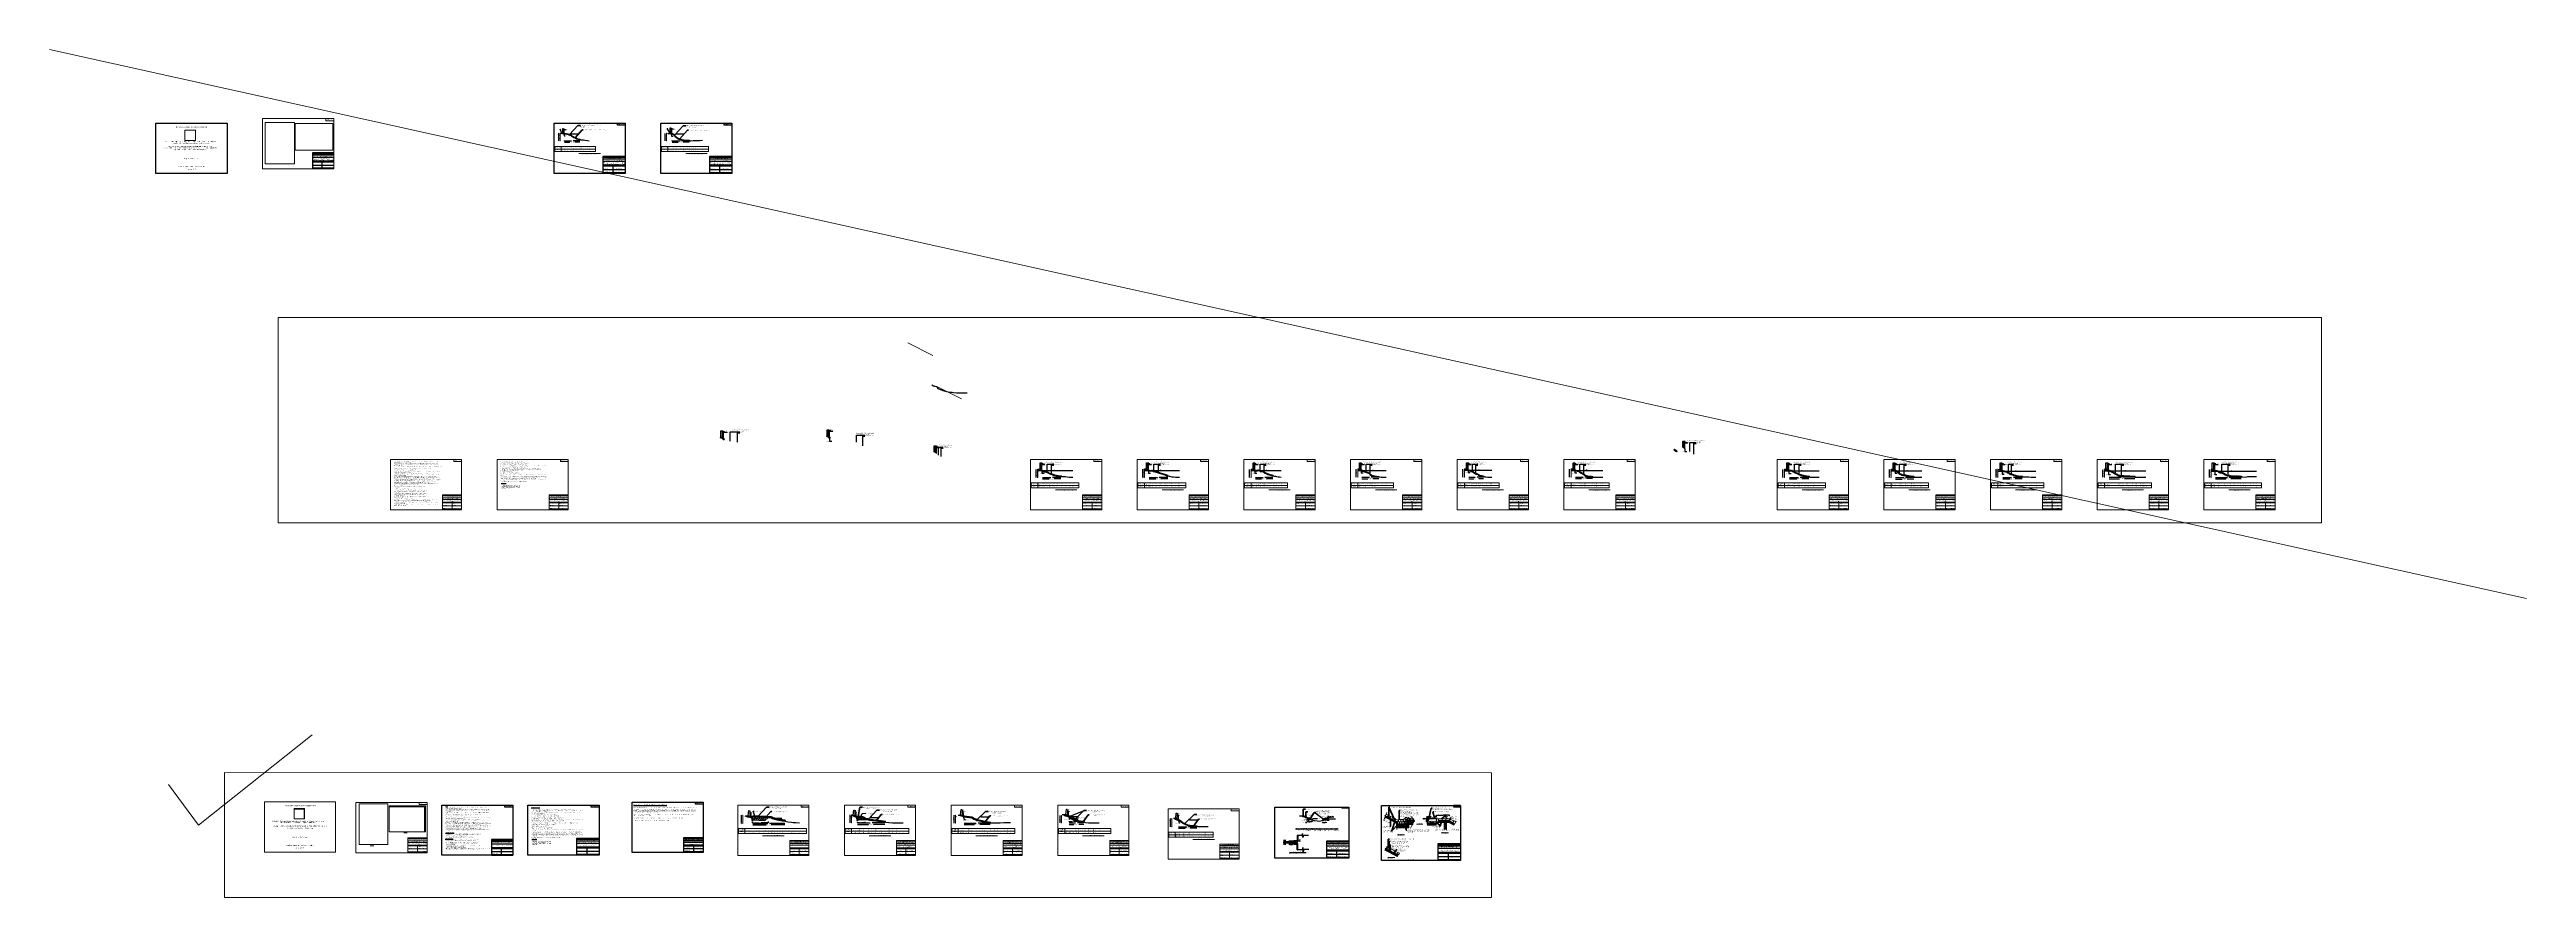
# Model space of a CAD drawing. Header units: inches. Extents: x 66615 to 414904, y -29123 to 90068.
import ezdxf
from ezdxf.enums import TextEntityAlignment as Align

# ---------------------------------------------------------------- set-up
doc = ezdxf.new("R2010")
doc.units = ezdxf.units.IN
doc.header["$LTSCALE"] = 7
doc.header["$MEASUREMENT"] = 0
doc.header["$PDMODE"] = 3
for name, color, linetype, lineweight in [('Cross section Data Border', 7, 'Continuous', 9), ('Cross Section Labels', 7, 'Continuous', 9), ('Existing_Bed_Level for Xsection', 7, 'Continuous', 25), ('Layer1', 7, 'Continuous', 13), ('Long Section Labels', 7, 'Continuous', 9)]:
    doc.layers.add(name, color=color, linetype=linetype, lineweight=lineweight)
doc.layers.add('LINE', color=7, linetype='Continuous')
doc.styles.add('Kazi_T_H', font='timesbd.ttf')
doc.styles.add('liza', font='times.ttf', dxfattribs={"height": 2})
doc.styles.get("Standard").update_dxf_attribs({"font": 'arial.ttf'})
doc.dimstyles.new('Appron Lebeling Style', dxfattribs={"dimtxt": 50, "dimasz": 50, "dimexe": 0.18, "dimexo": 0.0625, "dimgap": 0.09, "dimtad": 0, "dimtih": 1, "dimtoh": 1, "dimdec": 4, "dimzin": 0, "dimdsep": 46, "dimtxsty": 'Standard', "dimcen": 0.09, "dimse1": 1, "dimse2": 1, "dimadec": 0, "dimazin": 0, "dimtfac": 1, "dimtdec": 4, "dimtofl": 0, "dimtmove": 0, "dimatfit": 3, "dimfxl": 1, "dimtolj": 1, "dimtzin": 0, "dimarcsym": 0})
doc.dimstyles.get("Standard").update_dxf_attribs({"dimtxt": 0.18, "dimasz": 0.18, "dimexe": 0.18, "dimexo": 0.0625, "dimgap": 0.09, "dimtad": 0, "dimtih": 1, "dimtoh": 1, "dimdec": 4, "dimzin": 0, "dimdsep": 46, "dimtxsty": 'Standard', "dimcen": 0.09, "dimadec": 0, "dimazin": 0, "dimtfac": 1, "dimtdec": 4, "dimtofl": 0, "dimtmove": 0, "dimatfit": 3, "dimfxl": 1, "dimtolj": 1, "dimtzin": 0, "dimarcsym": 0})
picture_1 = doc.add_image_def('image1.jpg', size_in_pixel=(3507, 4960))
picture_2 = doc.add_image_def('image2.jpg', size_in_pixel=(4960, 3507))
picture_3 = doc.add_image_def('image3.png', size_in_pixel=(251, 242))
picture_4 = doc.add_image_def('image4.jpg', size_in_pixel=(3507, 4960))
picture_5 = doc.add_image_def('image5.jpg', size_in_pixel=(4960, 3507))
picture_6 = doc.add_image_def('image6.png', size_in_pixel=(251, 242))
picture_7 = doc.add_image_def('image7.jpg', size_in_pixel=(6041, 6041))
picture_8 = doc.add_image_def('image8.jpg', size_in_pixel=(3507, 4960))
picture_9 = doc.add_image_def('image9.jpg', size_in_pixel=(4960, 3507))
pattern_1 = [(50, (33559.84, 659078.075), (54.6554007, -4.7817257), [5.715, -62.865]), (355, (33559.84, 659078.075), (-10.572848, 57.316993), [4.572, -50.292]), (100.451, (33564.395, 659077.676), (44.0827505, 52.5350063), [4.857, -53.427]), (46.1842, (33559.84, 659093.315), (81.323712, -12.6126984), [8.5725, -94.2975]), (96.6356, (33566.62, 659092.26), (71.22127, 74.227667), [7.2855, -80.1405]), (351.184, (33559.84, 659093.315), (71.221382, 74.227535), [6.858, -75.438]), (21, (33567.46, 659089.505), (45.484464, -30.6796556), [5.715, -62.865]), (326, (33567.46, 659089.505), (18.5406085, 55.25639), [4.572, -50.292]), (71.4514, (33571.25, 659086.95), (64.0249472, 24.5768573), [4.857, -53.427]), (37.5, (33559.84, 659078.075), (0.926581, 25.36651166), [0, -49.6824, 0, -51.054, 0, -50.4825]), (7.5, (33559.84, 659078.075), (20.0458988, 30.0541724), [0, -29.1084, 0, -48.5394, 0, -19.2405]), (327.5, (33542.848, 659078.075), (40.67717855, -1.7186232), [0, -19.05, 0, -59.436, 0, -78.867]), (317.5, (33535.228, 659078.075), (44.4387544, 7.6279473), [0, -24.765, 0, -39.4716, 0, -56.007])]

# ---------------------------------------------------------------- blocks, each defined once
blk = doc.blocks.new('*D1')
at = {"layer": 'Cross Section Labels', "color": 0, "lineweight": -2}
for p, q in [((165508, -18717), (167625, -18717)), ((169989, -18717), (167872, -18717))]:
    blk.add_line(p, q, dxfattribs=at)
at = {"layer": 'Cross Section Labels', "color": 0}
for points in [[(165508, -18708), (165508, -18725), (165458, -18717)], [(169989, -18708), (169989, -18725), (170039, -18717)]]:
    blk.add_solid(points, dxfattribs=at)
at = {"layer": 'Defpoints', "color": 0}
for p in [(165458, -17989), (170039, -18399), (170039, -18717)]:
    blk.add_point(p, dxfattribs=at)
at = {"layer": 'Cross Section Labels', "color": 0, "insert": (167748, -18717), "char_height": 50, "attachment_point": 5}
blk.add_mtext('\\A1;48.00 m', dxfattribs=at)
blk = doc.blocks.new('*D2')
at = {"layer": 'Cross Section Labels', "color": 0, "lineweight": -2}
for p, q in [((165508, -18917), (167393, -18917)), ((169989, -18917), (168104, -18917))]:
    blk.add_line(p, q, dxfattribs=at)
at = {"layer": 'Cross Section Labels', "color": 0}
for points in [[(165508, -18908), (165508, -18925), (165458, -18917)], [(169989, -18908), (169989, -18925), (170039, -18917)]]:
    blk.add_solid(points, dxfattribs=at)
at = {"layer": 'Defpoints', "color": 0}
for p in [(165458, -17989), (170039, -18399), (170039, -18917)]:
    blk.add_point(p, dxfattribs=at)
at = {"layer": 'Cross Section Labels', "color": 0, "insert": (167748, -18917), "char_height": 50, "attachment_point": 5}
blk.add_mtext('\\A1;Block @22.00 m³/m ^JGoo Bag @26.00 m³/m ', dxfattribs=at)
blk = doc.blocks.new('*D3')
at = {"layer": 'Cross Section Labels', "color": 0, "lineweight": -2}
for p, q in [((180211, -18656), (182019, -18656)), ((184075, -18656), (182266, -18656))]:
    blk.add_line(p, q, dxfattribs=at)
at = {"layer": 'Cross Section Labels', "color": 0}
for points in [[(180211, -18648), (180211, -18665), (180161, -18656)], [(184075, -18648), (184075, -18665), (184125, -18656)]]:
    blk.add_solid(points, dxfattribs=at)
at = {"layer": 'Defpoints', "color": 0}
for p in [(180161, -17864), (184125, -18537), (184125, -18656)]:
    blk.add_point(p, dxfattribs=at)
at = {"layer": 'Cross Section Labels', "color": 0, "insert": (182143, -18656), "char_height": 50, "attachment_point": 5}
blk.add_mtext('\\A1;48.00 m', dxfattribs=at)
blk = doc.blocks.new('*D4')
at = {"layer": 'Cross Section Labels', "color": 0, "lineweight": -2}
for p, q in [((180211, -18856), (181787, -18856)), ((184075, -18856), (182498, -18856))]:
    blk.add_line(p, q, dxfattribs=at)
at = {"layer": 'Cross Section Labels', "color": 0}
for points in [[(180211, -18848), (180211, -18865), (180161, -18856)], [(184075, -18848), (184075, -18865), (184125, -18856)]]:
    blk.add_solid(points, dxfattribs=at)
at = {"layer": 'Defpoints', "color": 0}
for p in [(180161, -17864), (184125, -18537), (184125, -18856)]:
    blk.add_point(p, dxfattribs=at)
at = {"layer": 'Cross Section Labels', "color": 0, "insert": (182143, -18856), "char_height": 50, "attachment_point": 5}
blk.add_mtext('\\A1;Block @22.00 m³/m ^JGoo Bag @26.00 m³/m ', dxfattribs=at)
blk = doc.blocks.new('*D5')
at = {"layer": 'Cross Section Labels', "color": 0, "lineweight": -2}
for p, q in [((195238, -18674), (196930, -18674)), ((198870, -18674), (197177, -18674))]:
    blk.add_line(p, q, dxfattribs=at)
at = {"layer": 'Cross Section Labels', "color": 0}
for points in [[(195238, -18666), (195238, -18683), (195188, -18674)], [(198870, -18666), (198870, -18683), (198920, -18674)]]:
    blk.add_solid(points, dxfattribs=at)
at = {"layer": 'Defpoints', "color": 0}
for p in [(195188, -17783), (198920, -18649), (198920, -18674)]:
    blk.add_point(p, dxfattribs=at)
at = {"layer": 'Cross Section Labels', "color": 0, "insert": (197054, -18674), "char_height": 50, "attachment_point": 5}
blk.add_mtext('\\A1;48.00 m', dxfattribs=at)
blk = doc.blocks.new('*D6')
at = {"layer": 'Cross Section Labels', "color": 0, "lineweight": -2}
for p, q in [((195238, -18874), (196698, -18874)), ((198870, -18874), (197409, -18874))]:
    blk.add_line(p, q, dxfattribs=at)
at = {"layer": 'Cross Section Labels', "color": 0}
for points in [[(195238, -18866), (195238, -18883), (195188, -18874)], [(198870, -18866), (198870, -18883), (198920, -18874)]]:
    blk.add_solid(points, dxfattribs=at)
at = {"layer": 'Defpoints', "color": 0}
for p in [(195188, -17783), (198920, -18649), (198920, -18874)]:
    blk.add_point(p, dxfattribs=at)
at = {"layer": 'Cross Section Labels', "color": 0, "insert": (197054, -18874), "char_height": 50, "attachment_point": 5}
blk.add_mtext('\\A1;Block @22.00 m³/m ^JGoo Bag @26.00 m³/m ', dxfattribs=at)
blk = doc.blocks.new('*D7')
at = {"layer": 'Cross Section Labels', "color": 0, "lineweight": -2}
for p, q in [((209987, -18651), (210900, -18651)), ((212060, -18651), (211147, -18651))]:
    blk.add_line(p, q, dxfattribs=at)
at = {"layer": 'Cross Section Labels', "color": 0}
for points in [[(209987, -18643), (209987, -18659), (209937, -18651)], [(212060, -18643), (212060, -18659), (212110, -18651)]]:
    blk.add_solid(points, dxfattribs=at)
at = {"layer": 'Defpoints', "color": 0}
for p in [(209937, -17728), (212110, -18556), (212110, -18651)]:
    blk.add_point(p, dxfattribs=at)
at = {"layer": 'Cross Section Labels', "color": 0, "insert": (211023, -18651), "char_height": 50, "attachment_point": 5}
blk.add_mtext('\\A1;48.00 m', dxfattribs=at)
blk = doc.blocks.new('*D8')
at = {"layer": 'Cross Section Labels', "color": 0, "lineweight": -2}
for p, q in [((209987, -18851), (210668, -18851)), ((212060, -18851), (211379, -18851))]:
    blk.add_line(p, q, dxfattribs=at)
at = {"layer": 'Cross Section Labels', "color": 0}
for points in [[(209987, -18843), (209987, -18859), (209937, -18851)], [(212060, -18843), (212060, -18859), (212110, -18851)]]:
    blk.add_solid(points, dxfattribs=at)
at = {"layer": 'Defpoints', "color": 0}
for p in [(209937, -17728), (212110, -18556), (212110, -18851)]:
    blk.add_point(p, dxfattribs=at)
at = {"layer": 'Cross Section Labels', "color": 0, "insert": (211023, -18851), "char_height": 50, "attachment_point": 5}
blk.add_mtext('\\A1;Block @22.00 m³/m ^JGoo Bag @26.00 m³/m ', dxfattribs=at)
blk = doc.blocks.new('*D9')
at = {"layer": 'Cross Section Labels', "color": 0, "lineweight": -2, "transparency": 16777216}
for p, q in [((206249, 29916), (207421, 29916)), ((208840, 29916), (207668, 29916))]:
    blk.add_line(p, q, dxfattribs=at)
at = {"layer": 'Cross Section Labels', "color": 0, "transparency": 16777216}
for points in [[(206249, 29924), (206249, 29908), (206199, 29916)], [(208840, 29924), (208840, 29908), (208890, 29916)]]:
    blk.add_solid(points, dxfattribs=at)
at = {"layer": 'Defpoints', "color": 0, "transparency": 16777216}
for p in [(206199, 30876), (208890, 30055), (208890, 29916)]:
    blk.add_point(p, dxfattribs=at)
at = {"layer": 'Cross Section Labels', "color": 0, "transparency": 16777216, "insert": (207545, 29916), "char_height": 50, "attachment_point": 5}
blk.add_mtext('\\A1;48.00 m', dxfattribs=at)
blk = doc.blocks.new('*D10')
at = {"layer": 'Cross Section Labels', "color": 0, "lineweight": -2, "transparency": 16777216}
for p, q in [((206249, 29716), (207189, 29716)), ((208840, 29716), (207900, 29716))]:
    blk.add_line(p, q, dxfattribs=at)
at = {"layer": 'Cross Section Labels', "color": 0, "transparency": 16777216}
for points in [[(206249, 29724), (206249, 29708), (206199, 29716)], [(208840, 29724), (208840, 29708), (208890, 29716)]]:
    blk.add_solid(points, dxfattribs=at)
at = {"layer": 'Defpoints', "color": 0, "transparency": 16777216}
for p in [(206199, 30876), (208890, 30055), (208890, 29716)]:
    blk.add_point(p, dxfattribs=at)
at = {"layer": 'Cross Section Labels', "color": 0, "transparency": 16777216, "insert": (207545, 29716), "char_height": 50, "attachment_point": 5}
blk.add_mtext('\\A1;Block @22.00 m³/m ^JGoo Bag @26.00 m³/m ', dxfattribs=at)
blk = doc.blocks.new('*D11')
at = {"layer": 'Cross Section Labels', "color": 0, "lineweight": -2, "transparency": 16777216}
for p, q in [((221228, 29919), (222411, 29919)), ((223842, 29919), (222659, 29919))]:
    blk.add_line(p, q, dxfattribs=at)
at = {"layer": 'Cross Section Labels', "color": 0, "transparency": 16777216}
for points in [[(221228, 29928), (221228, 29911), (221178, 29919)], [(223842, 29928), (223842, 29911), (223892, 29919)]]:
    blk.add_solid(points, dxfattribs=at)
at = {"layer": 'Defpoints', "color": 0, "transparency": 16777216}
for p in [(221178, 30879), (223892, 30121), (223892, 29919)]:
    blk.add_point(p, dxfattribs=at)
at = {"layer": 'Cross Section Labels', "color": 0, "transparency": 16777216, "insert": (222535, 29919), "char_height": 50, "attachment_point": 5}
blk.add_mtext('\\A1;48.00 m', dxfattribs=at)
blk = doc.blocks.new('*D12')
at = {"layer": 'Cross Section Labels', "color": 0, "lineweight": -2, "transparency": 16777216}
for p, q in [((221228, 29719), (222179, 29719)), ((223842, 29719), (222891, 29719))]:
    blk.add_line(p, q, dxfattribs=at)
at = {"layer": 'Cross Section Labels', "color": 0, "transparency": 16777216}
for points in [[(221228, 29728), (221228, 29711), (221178, 29719)], [(223842, 29728), (223842, 29711), (223892, 29719)]]:
    blk.add_solid(points, dxfattribs=at)
at = {"layer": 'Defpoints', "color": 0, "transparency": 16777216}
for p in [(221178, 30879), (223892, 30121), (223892, 29719)]:
    blk.add_point(p, dxfattribs=at)
at = {"layer": 'Cross Section Labels', "color": 0, "transparency": 16777216, "insert": (222535, 29719), "char_height": 50, "attachment_point": 5}
blk.add_mtext('\\A1;Block @22.00 m³/m ^JGoo Bag @26.00 m³/m ', dxfattribs=at)
blk = doc.blocks.new('*D13')
at = {"layer": 'Cross Section Labels', "color": 0, "lineweight": -2, "transparency": 16777216}
for p, q in [((236181, 29910), (237273, 29910)), ((238612, 29910), (237520, 29910))]:
    blk.add_line(p, q, dxfattribs=at)
at = {"layer": 'Cross Section Labels', "color": 0, "transparency": 16777216}
for points in [[(236181, 29919), (236181, 29902), (236131, 29910)], [(238612, 29919), (238612, 29902), (238662, 29910)]]:
    blk.add_solid(points, dxfattribs=at)
at = {"layer": 'Defpoints', "color": 0, "transparency": 16777216}
for p in [(236131, 30879), (238662, 30145), (238662, 29910)]:
    blk.add_point(p, dxfattribs=at)
at = {"layer": 'Cross Section Labels', "color": 0, "transparency": 16777216, "insert": (237396, 29910), "char_height": 50, "attachment_point": 5}
blk.add_mtext('\\A1;48.00 m', dxfattribs=at)
blk = doc.blocks.new('*D14')
at = {"layer": 'Cross Section Labels', "color": 0, "lineweight": -2, "transparency": 16777216}
for p, q in [((236181, 29710), (237041, 29710)), ((238612, 29710), (237752, 29710))]:
    blk.add_line(p, q, dxfattribs=at)
at = {"layer": 'Cross Section Labels', "color": 0, "transparency": 16777216}
for points in [[(236181, 29719), (236181, 29702), (236131, 29710)], [(238612, 29719), (238612, 29702), (238662, 29710)]]:
    blk.add_solid(points, dxfattribs=at)
at = {"layer": 'Defpoints', "color": 0, "transparency": 16777216}
for p in [(236131, 30879), (238662, 30145), (238662, 29710)]:
    blk.add_point(p, dxfattribs=at)
at = {"layer": 'Cross Section Labels', "color": 0, "transparency": 16777216, "insert": (237396, 29710), "char_height": 50, "attachment_point": 5}
blk.add_mtext('\\A1;Block @22.00 m³/m ^JGoo Bag @26.00 m³/m ', dxfattribs=at)
blk = doc.blocks.new('*D15')
at = {"layer": 'Cross Section Labels', "color": 0, "lineweight": -2, "transparency": 16777216}
for p, q in [((251136, 29940), (252210, 29940)), ((253531, 29940), (252457, 29940))]:
    blk.add_line(p, q, dxfattribs=at)
at = {"layer": 'Cross Section Labels', "color": 0, "transparency": 16777216}
for points in [[(251136, 29948), (251136, 29932), (251086, 29940)], [(253531, 29948), (253531, 29932), (253581, 29940)]]:
    blk.add_solid(points, dxfattribs=at)
at = {"layer": 'Defpoints', "color": 0, "transparency": 16777216}
for p in [(251086, 30909), (253581, 29983), (253581, 29940)]:
    blk.add_point(p, dxfattribs=at)
at = {"layer": 'Cross Section Labels', "color": 0, "transparency": 16777216, "insert": (252333, 29940), "char_height": 50, "attachment_point": 5}
blk.add_mtext('\\A1;48.00 m', dxfattribs=at)
blk = doc.blocks.new('*D16')
at = {"layer": 'Cross Section Labels', "color": 0, "lineweight": -2, "transparency": 16777216}
for p, q in [((251136, 29740), (251978, 29740)), ((253531, 29740), (252689, 29740))]:
    blk.add_line(p, q, dxfattribs=at)
at = {"layer": 'Cross Section Labels', "color": 0, "transparency": 16777216}
for points in [[(251136, 29748), (251136, 29732), (251086, 29740)], [(253531, 29748), (253531, 29732), (253581, 29740)]]:
    blk.add_solid(points, dxfattribs=at)
at = {"layer": 'Defpoints', "color": 0, "transparency": 16777216}
for p in [(251086, 30909), (253581, 29983), (253581, 29740)]:
    blk.add_point(p, dxfattribs=at)
at = {"layer": 'Cross Section Labels', "color": 0, "transparency": 16777216, "insert": (252333, 29740), "char_height": 50, "attachment_point": 5}
blk.add_mtext('\\A1;Block @22.00 m³/m ^JGoo Bag @26.00 m³/m ', dxfattribs=at)
blk = doc.blocks.new('*D17')
at = {"layer": 'Cross Section Labels', "color": 0, "lineweight": -2, "transparency": 16777216}
for p, q in [((266181, 29937), (267099, 29937)), ((268265, 29937), (267347, 29937))]:
    blk.add_line(p, q, dxfattribs=at)
at = {"layer": 'Cross Section Labels', "color": 0, "transparency": 16777216}
for points in [[(266181, 29945), (266181, 29928), (266131, 29937)], [(268265, 29945), (268265, 29928), (268315, 29937)]]:
    blk.add_solid(points, dxfattribs=at)
at = {"layer": 'Defpoints', "color": 0, "transparency": 16777216}
for p in [(266131, 30925), (268315, 30025), (268315, 29937)]:
    blk.add_point(p, dxfattribs=at)
at = {"layer": 'Cross Section Labels', "color": 0, "transparency": 16777216, "insert": (267223, 29937), "char_height": 50, "attachment_point": 5}
blk.add_mtext('\\A1;48.00 m', dxfattribs=at)
blk = doc.blocks.new('*D18')
at = {"layer": 'Cross Section Labels', "color": 0, "lineweight": -2, "transparency": 16777216}
for p, q in [((266181, 29737), (266867, 29737)), ((268265, 29737), (267579, 29737))]:
    blk.add_line(p, q, dxfattribs=at)
at = {"layer": 'Cross Section Labels', "color": 0, "transparency": 16777216}
for points in [[(266181, 29745), (266181, 29728), (266131, 29737)], [(268265, 29745), (268265, 29728), (268315, 29737)]]:
    blk.add_solid(points, dxfattribs=at)
at = {"layer": 'Defpoints', "color": 0, "transparency": 16777216}
for p in [(266131, 30925), (268315, 30025), (268315, 29737)]:
    blk.add_point(p, dxfattribs=at)
at = {"layer": 'Cross Section Labels', "color": 0, "transparency": 16777216, "insert": (267223, 29737), "char_height": 50, "attachment_point": 5}
blk.add_mtext('\\A1;Block @22.00 m³/m ^JGoo Bag @26.00 m³/m ', dxfattribs=at)
blk = doc.blocks.new('*D19')
at = {"layer": 'Cross Section Labels', "color": 0, "lineweight": -2, "transparency": 16777216}
for p, q in [((281178, 29948), (282242, 29948)), ((283553, 29948), (282489, 29948))]:
    blk.add_line(p, q, dxfattribs=at)
at = {"layer": 'Cross Section Labels', "color": 0, "transparency": 16777216}
for points in [[(281178, 29956), (281178, 29940), (281128, 29948)], [(283553, 29956), (283553, 29940), (283603, 29948)]]:
    blk.add_solid(points, dxfattribs=at)
at = {"layer": 'Defpoints', "color": 0, "transparency": 16777216}
for p in [(281128, 30917), (283603, 29974), (283603, 29948)]:
    blk.add_point(p, dxfattribs=at)
at = {"layer": 'Cross Section Labels', "color": 0, "transparency": 16777216, "insert": (282366, 29948), "char_height": 50, "attachment_point": 5}
blk.add_mtext('\\A1;48.00 m', dxfattribs=at)
blk = doc.blocks.new('*D20')
at = {"layer": 'Cross Section Labels', "color": 0, "lineweight": -2, "transparency": 16777216}
for p, q in [((281178, 29748), (282010, 29748)), ((283553, 29748), (282721, 29748))]:
    blk.add_line(p, q, dxfattribs=at)
at = {"layer": 'Cross Section Labels', "color": 0, "transparency": 16777216}
for points in [[(281178, 29756), (281178, 29740), (281128, 29748)], [(283553, 29756), (283553, 29740), (283603, 29748)]]:
    blk.add_solid(points, dxfattribs=at)
at = {"layer": 'Defpoints', "color": 0, "transparency": 16777216}
for p in [(281128, 30917), (283603, 29974), (283603, 29748)]:
    blk.add_point(p, dxfattribs=at)
at = {"layer": 'Cross Section Labels', "color": 0, "transparency": 16777216, "insert": (282366, 29748), "char_height": 50, "attachment_point": 5}
blk.add_mtext('\\A1;Block @22.00 m³/m ^JGoo Bag @26.00 m³/m ', dxfattribs=at)
blk = doc.blocks.new('*D21')
at = {"layer": 'Cross Section Labels', "color": 0, "lineweight": -2}
for p, q in [((225375, -19188), (226525, -19188)), ((227921, -19188), (226772, -19188))]:
    blk.add_line(p, q, dxfattribs=at)
at = {"layer": 'Cross Section Labels', "color": 0}
for points in [[(225375, -19180), (225375, -19197), (225325, -19188)], [(227921, -19180), (227921, -19197), (227971, -19188)]]:
    blk.add_solid(points, dxfattribs=at)
at = {"layer": 'Defpoints', "color": 0}
for p in [(225325, -18228), (227971, -19128), (227971, -19188)]:
    blk.add_point(p, dxfattribs=at)
at = {"layer": 'Cross Section Labels', "color": 0, "insert": (226648, -19188), "char_height": 50, "attachment_point": 5}
blk.add_mtext('\\A1;48.00 m', dxfattribs=at)
blk = doc.blocks.new('*D22')
at = {"layer": 'Cross Section Labels', "color": 0, "lineweight": -2}
for p, q in [((225375, -19388), (226293, -19388)), ((227921, -19388), (227004, -19388))]:
    blk.add_line(p, q, dxfattribs=at)
at = {"layer": 'Cross Section Labels', "color": 0}
for points in [[(225375, -19380), (225375, -19397), (225325, -19388)], [(227921, -19380), (227921, -19397), (227971, -19388)]]:
    blk.add_solid(points, dxfattribs=at)
at = {"layer": 'Defpoints', "color": 0}
for p in [(225325, -18228), (227971, -19128), (227971, -19388)]:
    blk.add_point(p, dxfattribs=at)
at = {"layer": 'Cross Section Labels', "color": 0, "insert": (226648, -19388), "char_height": 50, "attachment_point": 5}
blk.add_mtext('\\A1;Block @22.00 m³/m ^JGoo Bag @26.00 m³/m ', dxfattribs=at)
blk = doc.blocks.new('*D23')
at = {"layer": 'Cross Section Labels', "color": 0, "lineweight": -2, "transparency": 16777216}
for p, q in [((311291, 29918), (312526, 29918)), ((314008, 29918), (312773, 29918))]:
    blk.add_line(p, q, dxfattribs=at)
at = {"layer": 'Cross Section Labels', "color": 0, "transparency": 16777216}
for points in [[(311291, 29926), (311291, 29909), (311241, 29918)], [(314008, 29926), (314008, 29909), (314058, 29918)]]:
    blk.add_solid(points, dxfattribs=at)
at = {"layer": 'Defpoints', "color": 0, "transparency": 16777216}
for p in [(311241, 30863), (314058, 29985), (314058, 29918)]:
    blk.add_point(p, dxfattribs=at)
at = {"layer": 'Cross Section Labels', "color": 0, "transparency": 16777216, "insert": (312649, 29918), "char_height": 50, "attachment_point": 5}
blk.add_mtext('\\A1;48.00 m', dxfattribs=at)
blk = doc.blocks.new('*D24')
at = {"layer": 'Cross Section Labels', "color": 0, "lineweight": -2, "transparency": 16777216}
for p, q in [((311291, 29718), (312294, 29718)), ((314008, 29718), (313005, 29718))]:
    blk.add_line(p, q, dxfattribs=at)
at = {"layer": 'Cross Section Labels', "color": 0, "transparency": 16777216}
for points in [[(311291, 29726), (311291, 29709), (311241, 29718)], [(314008, 29726), (314008, 29709), (314058, 29718)]]:
    blk.add_solid(points, dxfattribs=at)
at = {"layer": 'Defpoints', "color": 0, "transparency": 16777216}
for p in [(311241, 30863), (314058, 29985), (314058, 29718)]:
    blk.add_point(p, dxfattribs=at)
at = {"layer": 'Cross Section Labels', "color": 0, "transparency": 16777216, "insert": (312649, 29718), "char_height": 50, "attachment_point": 5}
blk.add_mtext('\\A1;Block @22.00 m³/m ^JGoo Bag @26.00 m³/m ', dxfattribs=at)
blk = doc.blocks.new('*D25')
at = {"layer": 'Cross Section Labels', "color": 0, "lineweight": -2, "transparency": 16777216}
for p, q in [((326203, 29896), (327354, 29896)), ((328753, 29896), (327601, 29896))]:
    blk.add_line(p, q, dxfattribs=at)
at = {"layer": 'Cross Section Labels', "color": 0, "transparency": 16777216}
for points in [[(326203, 29904), (326203, 29888), (326153, 29896)], [(328753, 29904), (328753, 29888), (328803, 29896)]]:
    blk.add_solid(points, dxfattribs=at)
at = {"layer": 'Defpoints', "color": 0, "transparency": 16777216}
for p in [(326153, 30856), (328803, 29983), (328803, 29896)]:
    blk.add_point(p, dxfattribs=at)
at = {"layer": 'Cross Section Labels', "color": 0, "transparency": 16777216, "insert": (327478, 29896), "char_height": 50, "attachment_point": 5}
blk.add_mtext('\\A1;48.00 m', dxfattribs=at)
blk = doc.blocks.new('*D26')
at = {"layer": 'Cross Section Labels', "color": 0, "lineweight": -2, "transparency": 16777216}
for p, q in [((326203, 29696), (327122, 29696)), ((328753, 29696), (327833, 29696))]:
    blk.add_line(p, q, dxfattribs=at)
at = {"layer": 'Cross Section Labels', "color": 0, "transparency": 16777216}
for points in [[(326203, 29704), (326203, 29688), (326153, 29696)], [(328753, 29704), (328753, 29688), (328803, 29696)]]:
    blk.add_solid(points, dxfattribs=at)
at = {"layer": 'Defpoints', "color": 0, "transparency": 16777216}
for p in [(326153, 30856), (328803, 29983), (328803, 29696)]:
    blk.add_point(p, dxfattribs=at)
at = {"layer": 'Cross Section Labels', "color": 0, "transparency": 16777216, "insert": (327478, 29696), "char_height": 50, "attachment_point": 5}
blk.add_mtext('\\A1;Block @22.00 m³/m ^JGoo Bag @26.00 m³/m ', dxfattribs=at)
blk = doc.blocks.new('*D27')
at = {"layer": 'Cross Section Labels', "color": 0, "lineweight": -2, "transparency": 16777216}
for p, q in [((341280, 29932), (342509, 29932)), ((343985, 29932), (342756, 29932))]:
    blk.add_line(p, q, dxfattribs=at)
at = {"layer": 'Cross Section Labels', "color": 0, "transparency": 16777216}
for points in [[(341280, 29940), (341280, 29924), (341230, 29932)], [(343985, 29940), (343985, 29924), (344035, 29932)]]:
    blk.add_solid(points, dxfattribs=at)
at = {"layer": 'Defpoints', "color": 0, "transparency": 16777216}
for p in [(341230, 30803), (344035, 29988), (344035, 29932)]:
    blk.add_point(p, dxfattribs=at)
at = {"layer": 'Cross Section Labels', "color": 0, "transparency": 16777216, "insert": (342633, 29932), "char_height": 50, "attachment_point": 5}
blk.add_mtext('\\A1;48.00 m', dxfattribs=at)
blk = doc.blocks.new('*D28')
at = {"layer": 'Cross Section Labels', "color": 0, "lineweight": -2, "transparency": 16777216}
for p, q in [((341280, 29732), (342277, 29732)), ((343985, 29732), (342988, 29732))]:
    blk.add_line(p, q, dxfattribs=at)
at = {"layer": 'Cross Section Labels', "color": 0, "transparency": 16777216}
for points in [[(341280, 29740), (341280, 29724), (341230, 29732)], [(343985, 29740), (343985, 29724), (344035, 29732)]]:
    blk.add_solid(points, dxfattribs=at)
at = {"layer": 'Defpoints', "color": 0, "transparency": 16777216}
for p in [(341230, 30803), (344035, 29988), (344035, 29732)]:
    blk.add_point(p, dxfattribs=at)
at = {"layer": 'Cross Section Labels', "color": 0, "transparency": 16777216, "insert": (342633, 29732), "char_height": 50, "attachment_point": 5}
blk.add_mtext('\\A1;Block @22.00 m³/m ^JGoo Bag @26.00 m³/m ', dxfattribs=at)
blk = doc.blocks.new('*D29')
at = {"layer": 'Cross Section Labels', "color": 0, "lineweight": -2, "transparency": 16777216}
for p, q in [((356226, 29936), (357907, 29936)), ((359835, 29936), (358154, 29936))]:
    blk.add_line(p, q, dxfattribs=at)
at = {"layer": 'Cross Section Labels', "color": 0, "transparency": 16777216}
for points in [[(356226, 29945), (356226, 29928), (356176, 29936)], [(359835, 29945), (359835, 29928), (359885, 29936)]]:
    blk.add_solid(points, dxfattribs=at)
at = {"layer": 'Defpoints', "color": 0, "transparency": 16777216}
for p in [(356176, 30827), (359885, 29970), (359885, 29936)]:
    blk.add_point(p, dxfattribs=at)
at = {"layer": 'Cross Section Labels', "color": 0, "transparency": 16777216, "insert": (358031, 29936), "char_height": 50, "attachment_point": 5}
blk.add_mtext('\\A1;48.00 m', dxfattribs=at)
blk = doc.blocks.new('*D30')
at = {"layer": 'Cross Section Labels', "color": 0, "lineweight": -2, "transparency": 16777216}
for p, q in [((356226, 29736), (357675, 29736)), ((359835, 29736), (358386, 29736))]:
    blk.add_line(p, q, dxfattribs=at)
at = {"layer": 'Cross Section Labels', "color": 0, "transparency": 16777216}
for points in [[(356226, 29745), (356226, 29728), (356176, 29736)], [(359835, 29745), (359835, 29728), (359885, 29736)]]:
    blk.add_solid(points, dxfattribs=at)
at = {"layer": 'Defpoints', "color": 0, "transparency": 16777216}
for p in [(356176, 30827), (359885, 29970), (359885, 29736)]:
    blk.add_point(p, dxfattribs=at)
at = {"layer": 'Cross Section Labels', "color": 0, "transparency": 16777216, "insert": (358031, 29736), "char_height": 50, "attachment_point": 5}
blk.add_mtext('\\A1;Block @22.00 m³/m ^JGoo Bag @26.00 m³/m ', dxfattribs=at)
blk = doc.blocks.new('*D31')
at = {"layer": 'Cross Section Labels', "color": 0, "lineweight": -2, "transparency": 16777216}
for p, q in [((371180, 29918), (372856, 29918)), ((374779, 29918), (373103, 29918))]:
    blk.add_line(p, q, dxfattribs=at)
at = {"layer": 'Cross Section Labels', "color": 0, "transparency": 16777216}
for points in [[(371180, 29926), (371180, 29909), (371130, 29918)], [(374779, 29926), (374779, 29909), (374829, 29918)]]:
    blk.add_solid(points, dxfattribs=at)
at = {"layer": 'Defpoints', "color": 0, "transparency": 16777216}
for p in [(371130, 30809), (374829, 29990), (374829, 29918)]:
    blk.add_point(p, dxfattribs=at)
at = {"layer": 'Cross Section Labels', "color": 0, "transparency": 16777216, "insert": (372979, 29918), "char_height": 50, "attachment_point": 5}
blk.add_mtext('\\A1;48.00 m', dxfattribs=at)
blk = doc.blocks.new('*D32')
at = {"layer": 'Cross Section Labels', "color": 0, "lineweight": -2, "transparency": 16777216}
for p, q in [((371180, 29718), (372624, 29718)), ((374779, 29718), (373335, 29718))]:
    blk.add_line(p, q, dxfattribs=at)
at = {"layer": 'Cross Section Labels', "color": 0, "transparency": 16777216}
for points in [[(371180, 29726), (371180, 29709), (371130, 29718)], [(374779, 29726), (374779, 29709), (374829, 29718)]]:
    blk.add_solid(points, dxfattribs=at)
at = {"layer": 'Defpoints', "color": 0, "transparency": 16777216}
for p in [(371130, 30809), (374829, 29990), (374829, 29718)]:
    blk.add_point(p, dxfattribs=at)
at = {"layer": 'Cross Section Labels', "color": 0, "transparency": 16777216, "insert": (372979, 29718), "char_height": 50, "attachment_point": 5}
blk.add_mtext('\\A1;Block @22.00 m³/m ^JGoo Bag @26.00 m³/m ', dxfattribs=at)
blk = doc.blocks.new('*D34')
at = {"layer": 'Defpoints', "color": 0}
for p in [(194002, -17702), (194002, -17783), (194052, -17702)]:
    blk.add_point(p, dxfattribs=at)
at = {"layer": 'Long Section Labels', "color": 0, "lineweight": -2}
for p, q in [((194002, -17702), (194052, -17702)), ((194002, -17783), (194052, -17783)), ((194052, -17703), (194052, -17743)), ((194052, -17783), (194052, -17743))]:
    blk.add_line(p, q, dxfattribs=at)
at = {"layer": 'Long Section Labels', "color": 0}
for points in [[(194052, -17703), (194052, -17703), (194052, -17702)], [(194052, -17783), (194052, -17783), (194052, -17783)]]:
    blk.add_solid(points, dxfattribs=at)
at = {"layer": 'Long Section Labels', "color": 0, "insert": (194052, -17743), "char_height": 0.18, "attachment_point": 5}
blk.add_mtext('\\A1;81.0000', dxfattribs=at)
blk = doc.blocks.new('*D35')
at = {"layer": 'Defpoints', "color": 0}
for p in [(180161, -18516), (181238, -18503), (181238, -18604)]:
    blk.add_point(p, dxfattribs=at)
at = {"layer": 'Long Section Labels', "color": 0, "lineweight": -2}
for p, q in [((180161, -18516), (180161, -18604)), ((181238, -18503), (181238, -18604))]:
    blk.add_line(p, q, dxfattribs=at)
at = {"layer": 'Long Section Labels', "color": 0, "lineweight": 0}
for p, q in [((180201, -18604), (180611, -18604)), ((181198, -18604), (180788, -18604))]:
    blk.add_line(p, q, dxfattribs=at)
at = {"layer": 'Long Section Labels', "color": 0}
for points in [[(180201, -18597), (180201, -18610), (180161, -18604)], [(181198, -18597), (181198, -18610), (181238, -18604)]]:
    blk.add_solid(points, dxfattribs=at)
at = {"layer": 'Long Section Labels', "color": 0, "insert": (180700, -18604), "char_height": 40, "attachment_point": 5}
blk.add_mtext('\\A1;12.50m', dxfattribs=at)
blk = doc.blocks.new('*D36')
at = {"layer": 'Defpoints', "color": 0}
for p in [(179388, -17864), (179388, -17952), (179406, -17952)]:
    blk.add_point(p, dxfattribs=at)
at = {"layer": 'Long Section Labels', "color": 0, "lineweight": -2}
for p, q in [((179389, -17864), (179406, -17864)), ((179389, -17952), (179406, -17952)), ((179406, -17864), (179406, -17908)), ((179406, -17952), (179406, -17908))]:
    blk.add_line(p, q, dxfattribs=at)
at = {"layer": 'Long Section Labels', "color": 0}
for points in [[(179406, -17864), (179406, -17864), (179406, -17864)], [(179406, -17952), (179406, -17952), (179406, -17952)]]:
    blk.add_solid(points, dxfattribs=at)
at = {"layer": 'Long Section Labels', "color": 0, "insert": (179406, -17908), "char_height": 0.18, "attachment_point": 5}
blk.add_mtext('\\A1;88.0000', dxfattribs=at)
blk = doc.blocks.new('*D37')
at = {"layer": 'Defpoints', "color": 0}
for p in [(165433, -18503), (167676, -18462), (167676, -18622)]:
    blk.add_point(p, dxfattribs=at)
at = {"layer": 'Long Section Labels', "color": 0, "lineweight": -2}
for p, q in [((165433, -18503), (165433, -18622)), ((165473, -18622), (166461, -18622)), ((167636, -18622), (166648, -18622)), ((167676, -18462), (167676, -18622))]:
    blk.add_line(p, q, dxfattribs=at)
at = {"layer": 'Long Section Labels', "color": 0}
for points in [[(165473, -18616), (165473, -18629), (165433, -18622)], [(167636, -18616), (167636, -18629), (167676, -18622)]]:
    blk.add_solid(points, dxfattribs=at)
at = {"layer": 'Long Section Labels', "color": 0, "insert": (166554, -18622), "char_height": 50, "attachment_point": 5}
blk.add_mtext('\\A1;22.0m', dxfattribs=at)
blk = doc.blocks.new('*D38')
at = {"layer": 'Defpoints', "color": 0}
for p in [(209937, -18378), (211140, -18411), (211140, -18444)]:
    blk.add_point(p, dxfattribs=at)
at = {"layer": 'Long Section Labels', "color": 0, "lineweight": -2}
for p, q in [((209937, -18378), (209937, -18444)), ((209987, -18444), (210466, -18444)), ((211090, -18444), (210611, -18444)), ((211140, -18411), (211140, -18444))]:
    blk.add_line(p, q, dxfattribs=at)
at = {"layer": 'Long Section Labels', "color": 0}
for points in [[(209987, -18435), (209987, -18452), (209937, -18444)], [(211090, -18435), (211090, -18452), (211140, -18444)]]:
    blk.add_solid(points, dxfattribs=at)
at = {"layer": 'Long Section Labels', "color": 0, "insert": (210538, -18444), "char_height": 40, "attachment_point": 5}
blk.add_mtext('\\A1;17.0m', dxfattribs=at)
blk = doc.blocks.new('*D39')
at = {"layer": 'Cross Section Labels', "color": 0, "lineweight": -2, "transparency": 16777216}
for p, q in [((139039, 77230), (139989, 77230)), ((141183, 77230), (140234, 77230))]:
    blk.add_line(p, q, dxfattribs=at)
at = {"layer": 'Cross Section Labels', "color": 0, "transparency": 16777216}
for points in [[(139039, 77239), (139039, 77222), (138989, 77230)], [(141183, 77239), (141183, 77222), (141233, 77230)]]:
    blk.add_solid(points, dxfattribs=at)
at = {"layer": 'Defpoints', "color": 0, "transparency": 16777216}
for p in [(138989, 78220), (141233, 77392), (141233, 77230)]:
    blk.add_point(p, dxfattribs=at)
at = {"layer": 'Cross Section Labels', "color": 0, "transparency": 16777216, "insert": (140111, 77230), "char_height": 50, "attachment_point": 5}
blk.add_mtext('\\A1;54.00 m', dxfattribs=at)
blk = doc.blocks.new('*D40')
at = {"layer": 'Cross Section Labels', "color": 0, "lineweight": -2, "transparency": 16777216}
for p, q in [((139039, 77030), (139756, 77030)), ((141183, 77030), (140467, 77030))]:
    blk.add_line(p, q, dxfattribs=at)
at = {"layer": 'Cross Section Labels', "color": 0, "transparency": 16777216}
for points in [[(139039, 77039), (139039, 77022), (138989, 77030)], [(141183, 77039), (141183, 77022), (141233, 77030)]]:
    blk.add_solid(points, dxfattribs=at)
at = {"layer": 'Defpoints', "color": 0, "transparency": 16777216}
for p in [(138989, 78220), (141233, 77392), (141233, 77030)]:
    blk.add_point(p, dxfattribs=at)
at = {"layer": 'Cross Section Labels', "color": 0, "transparency": 16777216, "insert": (140111, 77030), "char_height": 50, "attachment_point": 5}
blk.add_mtext('\\A1;Block @24.00 m³/m ^JGoo Bag @30.00 m³/m ', dxfattribs=at)
blk = doc.blocks.new('*D41')
at = {"layer": 'Cross Section Labels', "color": 0, "lineweight": -2, "transparency": 16777216}
for p, q in [((154174, 77233), (155247, 77233)), ((156565, 77233), (155492, 77233))]:
    blk.add_line(p, q, dxfattribs=at)
at = {"layer": 'Cross Section Labels', "color": 0, "transparency": 16777216}
for points in [[(154174, 77241), (154174, 77224), (154124, 77233)], [(156565, 77241), (156565, 77224), (156615, 77233)]]:
    blk.add_solid(points, dxfattribs=at)
at = {"layer": 'Defpoints', "color": 0, "transparency": 16777216}
for p in [(154124, 78221), (156615, 77252), (156615, 77233)]:
    blk.add_point(p, dxfattribs=at)
at = {"layer": 'Cross Section Labels', "color": 0, "transparency": 16777216, "insert": (155370, 77233), "char_height": 50, "attachment_point": 5}
blk.add_mtext('\\A1;54.00 m', dxfattribs=at)
blk = doc.blocks.new('*D42')
at = {"layer": 'Cross Section Labels', "color": 0, "lineweight": -2, "transparency": 16777216}
for p, q in [((154174, 77033), (155014, 77033)), ((156565, 77033), (155725, 77033))]:
    blk.add_line(p, q, dxfattribs=at)
at = {"layer": 'Cross Section Labels', "color": 0, "transparency": 16777216}
for points in [[(154174, 77041), (154174, 77024), (154124, 77033)], [(156565, 77041), (156565, 77024), (156615, 77033)]]:
    blk.add_solid(points, dxfattribs=at)
at = {"layer": 'Defpoints', "color": 0, "transparency": 16777216}
for p in [(154124, 78221), (156615, 77252), (156615, 77033)]:
    blk.add_point(p, dxfattribs=at)
at = {"layer": 'Cross Section Labels', "color": 0, "transparency": 16777216, "insert": (155370, 77033), "char_height": 50, "attachment_point": 5}
blk.add_mtext('\\A1;Block @24.00 m³/m ^JGoo Bag @30.00 m³/m ', dxfattribs=at)
blk = doc.blocks.new('*D46')
at = {"layer": 'Cross Section Labels', "color": 0, "lineweight": -2, "transparency": 16777216}
for p, q in [((138938, 78261), (138938, 78270)), ((138938, 78270), (138948, 78270)), ((138958, 78270), (138949, 78270)), ((138959, 78261), (138959, 78270))]:
    blk.add_line(p, q, dxfattribs=at)
at = {"layer": 'Cross Section Labels', "color": 0, "transparency": 16777216}
for points in [[(138938, 78270), (138938, 78270), (138938, 78270)], [(138958, 78270), (138958, 78270), (138959, 78270)]]:
    blk.add_solid(points, dxfattribs=at)
at = {"layer": 'Defpoints', "color": 0, "transparency": 16777216}
for p in [(138938, 78261), (138959, 78270), (138959, 78261)]:
    blk.add_point(p, dxfattribs=at)
at = {"layer": 'Cross Section Labels', "color": 0, "transparency": 16777216, "insert": (138948, 78270), "char_height": 0.18, "attachment_point": 5}
blk.add_mtext('\\A1;20.2500', dxfattribs=at)
blk = doc.blocks.new('*D43')
at = {"layer": 'Cross Section Labels', "color": 0, "lineweight": -2, "transparency": 16777216}
for p, q in [((156185, 77088), (156185, 77098)), ((156185, 77098), (156198, 77098)), ((156212, 77098), (156199, 77098)), ((156212, 77088), (156212, 77098))]:
    blk.add_line(p, q, dxfattribs=at)
at = {"layer": 'Cross Section Labels', "color": 0, "transparency": 16777216}
for points in [[(156185, 77098), (156185, 77098), (156185, 77098)], [(156212, 77098), (156212, 77098), (156212, 77098)]]:
    blk.add_solid(points, dxfattribs=at)
at = {"layer": 'Defpoints', "color": 0, "transparency": 16777216}
for p in [(156185, 77088), (156212, 77098), (156212, 77088)]:
    blk.add_point(p, dxfattribs=at)
at = {"layer": 'Cross Section Labels', "color": 0, "transparency": 16777216, "insert": (156199, 77098), "char_height": 0.18, "attachment_point": 5}
blk.add_mtext('\\A1;26.9100', dxfattribs=at)
blk = doc.blocks.new('*D44')
at = {"layer": 'Defpoints', "color": 0, "ltscale": 0.5}
for p in [(261639, -17763), (263487, -17562), (263487, -17654)]:
    blk.add_point(p, dxfattribs=at)
at = {"layer": 'LINE', "color": 0, "lineweight": -2, "ltscale": 0.5}
for p, q in [((261639, -17763), (261639, -17562)), ((261640, -17562), (262563, -17562)), ((263487, -17562), (262564, -17562)), ((263487, -17654), (263487, -17562))]:
    blk.add_line(p, q, dxfattribs=at)
at = {"layer": 'LINE', "color": 0, "ltscale": 0.5}
for points in [[(261640, -17562), (261640, -17562), (261639, -17562)], [(263487, -17562), (263487, -17562), (263487, -17562)]]:
    blk.add_solid(points, dxfattribs=at)
at = {"layer": 'LINE', "color": 0, "lineweight": 13, "ltscale": 0.5, "insert": (262563, -17562), "char_height": 0.18, "attachment_point": 5}
blk.add_mtext('\\A1;{\\H1.775x;1.40m}', dxfattribs=at)
blk = doc.blocks.new('*D45')
at = {"layer": 'Defpoints', "color": 0, "ltscale": 0.5}
for p in [(260246, -18511), (260250, -18060), (260338, -18060)]:
    blk.add_point(p, dxfattribs=at)
at = {"layer": 'LINE', "color": 0, "lineweight": -2, "ltscale": 0.5}
for p, q in [((260246, -18511), (260250, -18511)), ((260338, -18060), (260250, -18060)), ((260250, -18060), (260250, -18285)), ((260250, -18511), (260250, -18286))]:
    blk.add_line(p, q, dxfattribs=at)
at = {"layer": 'LINE', "color": 0, "ltscale": 0.5}
for points in [[(260250, -18060), (260250, -18060), (260250, -18060)], [(260250, -18511), (260250, -18511), (260250, -18511)]]:
    blk.add_solid(points, dxfattribs=at)
at = {"layer": 'LINE', "color": 0, "lineweight": 13, "ltscale": 0.5, "insert": (260250, -18286), "char_height": 0.9, "attachment_point": 5}
blk.add_mtext('\\A1;300', dxfattribs=at)

msp = doc.modelspace()

# ---------------------------------------------------------------- hatches: boundary and pattern name
at = {"linetype": 'Continuous', "lineweight": -3, "ltscale": 0.5}
h = msp.add_hatch(dxfattribs=at)
h.set_pattern_fill('JIS_RC_10', color=0, scale=100, style=0)
h.set_pattern_definition([(45, (195016, 46353.6), (-707.107, 707.107), []), (45, (195088.5, 46353.6), (-707.107, 707.107), []), (45, (195161, 46353.6), (-707.107, 707.107), [])])
edge = h.paths.add_edge_path()
edge.add_ellipse((243688.82823, -18083.51609), major_axis=(-24.45533, 0), ratio=0.5608000875, start_angle=0, end_angle=360, ccw=False)
h = msp.add_hatch(dxfattribs=at)
h.set_pattern_fill('JIS_RC_10', color=0, scale=100, style=0)
h.set_pattern_definition([(135, (294711.4, 46300.5), (707.107, 707.107), []), (135, (294638.9, 46300.5), (707.107, 707.107), []), (135, (294566.4, 46300.5), (707.107, 707.107), [])])
edge = h.paths.add_edge_path()
edge.add_ellipse((246038.56356, -18136.6346), major_axis=(24.45533, 0), ratio=0.5608000875, start_angle=0, end_angle=360)
h = msp.add_hatch(dxfattribs=at)
h.set_pattern_fill('AR-CONC', color=0, scale=0.83, style=0)
h.set_pattern_definition([(50, (281440.34, -8394.43), (151.2133, -13.22944), [15.8115, -173.9265]), (355, (281440.34, -8394.43), (-29.25155, 158.577), [12.6492, -139.1412]), (100.451, (281452.94, -8395.54), (121.9623, 145.34685), [13.4377, -147.8147]), (46.1842, (281440.34, -8352.27), (224.9956, -34.8951), [23.7172, -260.8897]), (96.6356, (281459.09, -8355.18), (197.0455, 205.3632), [20.1565, -221.722]), (351.184, (281440.34, -8352.27), (197.0458, 205.3628), [18.9738, -208.7118]), (21, (281461.42, -8362.81), (125.84035, -84.8804), [15.8115, -173.9265]), (326, (281461.42, -8362.81), (51.2957, 152.876), [12.6492, -139.1412]), (71.4514, (281471.9, -8369.88), (177.1357, 67.996), [13.4377, -147.8147]), (37.5, (281440.337, -8394.43), (2.56354, 70.18068), [0, -137.45464, 0, -141.2494, 0, -139.66825]), (7.5, (281440.34, -8394.43), (55.46032, 83.14988), [0, -80.53324, 0, -134.29234, 0, -53.23205]), (327.5, (281393.324, -8394.43), (112.54019, -4.75486), [0, -52.705, 0, -164.4396, 0, -218.1987]), (317.5, (281372.24, -8394.43), (122.94722, 21.104), [0, -68.5165, 0, -109.20476, 0, -154.9527])])
h.paths.add_polyline_path([(254484.79276, -17662.83944), (254378.28887, -17624.8446), (254527.28095, -17788.88264), (254478.03092, -17772.09343), (256123.88177, -18595.01886), (256123.88177, -18506.41023), (256171.93433, -18506.41023)])
at = {"lineweight": -3, "ltscale": 0.5}
h = msp.add_hatch(dxfattribs=at)
h.set_pattern_fill('AR-CONC', color=0, scale=0.5, style=0)
h.set_pattern_definition([(50, (33559.84, 659078.075), (91.0923345, -7.969543), [9.525, -104.775]), (355, (33559.84, 659078.075), (-17.621413, 95.528321), [7.62, -83.82]), (100.451, (33567.43, 659077.41), (73.471251, 87.558344), [8.095, -89.045]), (46.1842, (33559.84, 659103.47), (135.53952, -21.021164), [14.2875, -157.1625]), (96.6356, (33571.14, 659101.72), (118.702117, 123.712778), [12.1425, -133.5675]), (351.184, (33559.84, 659103.47), (118.702303, 123.71256), [11.43, -125.73]), (21, (33572.54, 659097.125), (75.80744, -51.132759), [9.525, -104.775]), (326, (33572.54, 659097.125), (30.901014, 92.093983), [7.62, -83.82]), (71.4514, (33578.86, 659092.86), (106.708245, 40.961429), [8.095, -89.045]), (37.5, (33559.84, 659078.075), (1.5443016, 42.2775194), [0, -82.804, 0, -85.09, 0, -84.1375]), (7.5, (33559.84, 659078.075), (33.4098313, 50.0902874), [0, -48.514, 0, -80.899, 0, -32.0675]), (327.5, (33531.52, 659078.075), (67.7952976, -2.864372), [0, -31.75, 0, -99.06, 0, -131.445]), (317.5, (33518.82, 659078.075), (74.0645907, 12.7132455), [0, -41.275, 0, -65.786, 0, -93.345])])
edge = h.paths.add_edge_path()
edge.add_line((256023.88177, -19328.02647), (257740.42333, -19327.17824))
edge.add_line((257740.42333, -19327.17824), (257741.49622, -18830.62575))
edge.add_line((257741.49622, -18830.62575), (257519.06293, -18830.14514))
edge.add_ellipse((257466.29055, -18950.15971), major_axis=(-266.93927, 1.74744), ratio=0.4596705317, start_angle=282.3229212975, end_angle=618.7702980972, ccw=False)
edge.add_line((257410.10478, -18829.90972), (257092.32037, -18829.22309))
edge.add_line((257092.32037, -18829.22309), (256399.10781, -18829.22309))
edge.add_ellipse((256398.30456, -18951.92721), major_axis=(-266.93927, 1.74744), ratio=0.4596705317, start_angle=184.8800895468, end_angle=270.0000000053, ccw=False)
edge.add_ellipse((256930.55146, -18953.69471), major_axis=(-266.93927, 1.74744), ratio=0.4596705317, start_angle=4.8800895468, end_angle=355.9239340465, ccw=False)
edge.add_ellipse((256398.30456, -18951.92721), major_axis=(-266.93927, 1.74744), ratio=0.4596705317, start_angle=271.6317947285, end_angle=535.9239340465, ccw=False)
edge.add_line((256391.50603, -18829.22309), (256123.88177, -18829.22309))
edge.add_line((256123.88177, -18829.22309), (256123.88177, -18595.01886))
edge.add_line((256123.88177, -18595.01886), (254478.03092, -17772.09343))
edge.add_line((254478.03092, -17772.09343), (254438.73995, -17758.69925))
edge.add_line((254438.73995, -17758.69925), (254403.7845, -17857.76802))
edge.add_line((254403.7845, -17857.76802), (256023.88177, -18667.81666))
edge.add_line((256023.88177, -18667.81666), (256023.88177, -19328.02647))
edge = h.paths.add_edge_path(flags=16)
edge.add_ellipse((256400.26447, -19199.53778), major_axis=(-266.93927, 1.74744), ratio=0.4596705317, start_angle=184.8800895469, end_angle=535.9239340465, ccw=False)
edge.add_ellipse((256932.51136, -19201.30528), major_axis=(-266.93927, 1.74744), ratio=0.4596705317, start_angle=4.8800895469, end_angle=355.9239340464, ccw=False)
edge = h.paths.add_edge_path(flags=16)
edge.add_ellipse((257468.25045, -19197.77028), major_axis=(-266.93927, 1.74744), ratio=0.4596705317, start_angle=0, end_angle=360)
h = msp.add_hatch(dxfattribs=at)
h.set_pattern_fill('AR-CONC', color=0, scale=0.3, style=0)
h.set_pattern_definition(pattern_1)
edge = h.paths.add_edge_path()
edge.add_ellipse((256398.30456, -18951.92721), major_axis=(-266.93927, 1.74744), ratio=0.4596705317, start_angle=271.6317947285, end_angle=535.9239340465)
edge.add_ellipse((256930.55146, -18953.69471), major_axis=(-266.93927, 1.74744), ratio=0.4596705317, start_angle=355.9239340465, end_angle=364.8800895468, ccw=False)
edge.add_ellipse((256398.30456, -18951.92721), major_axis=(-266.93927, 1.74744), ratio=0.4596705317, start_angle=184.8800895468, end_angle=270.0000000053)
edge.add_line((256399.10781, -18829.22309), (256391.50603, -18829.22309))
h = msp.add_hatch(dxfattribs=at)
h.set_pattern_fill('AR-CONC', color=0, scale=0.3, style=0)
h.set_pattern_definition(pattern_1)
edge = h.paths.add_edge_path()
edge.add_ellipse((256400.26447, -19199.53778), major_axis=(-266.93927, 1.74744), ratio=0.4596705317, start_angle=184.8800895469, end_angle=535.9239340465)
edge.add_ellipse((256932.51136, -19201.30528), major_axis=(-266.93927, 1.74744), ratio=0.4596705317, start_angle=355.9239340464, end_angle=364.8800895469, ccw=False)
edge = h.paths.add_edge_path()
edge.add_ellipse((256930.55146, -18953.69471), major_axis=(-266.93927, 1.74744), ratio=0.4596705317, start_angle=4.8800895468, end_angle=355.9239340465)
edge.add_ellipse((256398.30456, -18951.92721), major_axis=(-266.93927, 1.74744), ratio=0.4596705317, start_angle=175.9239340465, end_angle=184.8800895468, ccw=False)
edge = h.paths.add_edge_path()
edge.add_ellipse((256932.51136, -19201.30528), major_axis=(-266.93927, 1.74744), ratio=0.4596705317, start_angle=4.8800895469, end_angle=355.9239340464)
edge.add_ellipse((256400.26447, -19199.53778), major_axis=(-266.93927, 1.74744), ratio=0.4596705317, start_angle=175.9239340465, end_angle=184.8800895469, ccw=False)
edge = h.paths.add_edge_path()
edge.add_ellipse((257466.29055, -18950.15971), major_axis=(-266.93927, 1.74744), ratio=0.4596705317, start_angle=282.3229212975, end_angle=618.7702980972)
edge.add_line((257519.06293, -18830.14514), (257410.10478, -18829.90972))
edge = h.paths.add_edge_path()
edge.add_ellipse((257468.25045, -19197.77028), major_axis=(-266.93927, 1.74744), ratio=0.4596705317, start_angle=0, end_angle=360)
at = {"linetype": 'Continuous', "lineweight": -3, "ltscale": 0.5}
h = msp.add_hatch(dxfattribs=at)
h.set_pattern_fill('AR-CONC', color=0, scale=0.83, style=0)
h.set_pattern_definition([(50, (240132.8, -19116.79), (151.2133, -13.22944), [15.8115, -173.9265]), (355, (240132.8, -19116.79), (-29.2515, 158.577), [12.6492, -139.1412]), (100.451, (240145.4, -19117.9), (121.9623, 145.34685), [13.4377, -147.8147]), (46.1842, (240132.8, -19074.63), (224.9956, -34.8951), [23.7172, -260.8897]), (96.6356, (240151.54, -19077.53), (197.0455, 205.3632), [20.1565, -221.722]), (351.184, (240132.8, -19074.63), (197.0458, 205.3628), [18.9738, -208.7118]), (21, (240153.88, -19085.17), (125.84035, -84.8804), [15.8115, -173.9265]), (326, (240153.88, -19085.17), (51.2957, 152.876), [12.6492, -139.1412]), (71.4514, (240164.36, -19092.24), (177.1357, 67.996), [13.4377, -147.8147]), (37.5, (240132.795, -19116.79), (2.56354, 70.18068), [0, -137.45464, 0, -141.2494, 0, -139.66825]), (7.5, (240132.795, -19116.79), (55.46032, 83.14988), [0, -80.53324, 0, -134.29234, 0, -53.23205]), (327.5, (240085.78, -19116.79), (112.5402, -4.75486), [0, -52.705, 0, -164.4396, 0, -218.1987]), (317.5, (240064.7, -19116.79), (122.94722, 21.104), [0, -68.5165, 0, -109.20476, 0, -154.9527])])
h.paths.add_polyline_path([(263487.48886, -18354.92059), (263487.48886, -18323.75961), (261903.48886, -18323.75961), (261903.48886, -18455.75961), (263394.00594, -18455.75961), (264137.86562, -18827.68945), (264165.70098, -18777.38165), (264120.64822, -18748.25633), (264194.11572, -18708.23402)])
h = msp.add_hatch(dxfattribs=at)
h.set_pattern_fill('AR-SAND', color=0, scale=1.32, style=0)
h.set_pattern_definition([(37.5, (240132.795, -19116.79), (-2.11204, 64.60255), [0, -50.96256, 0, -56.9976, 0, -54.483]), (7.5, (240132.795, -19116.79), (59.33707, 94.6209), [0, -27.49296, 0, -45.93336, 0, -17.6022]), (327.5, (240091.555, -19116.79), (104.41099, 0.18971), [0, -16.764, 0, -60.3504, 0, -78.7908]), (317.5, (240091.555, -19116.79), (100.78945, 29.42667), [0, -8.382, 0, -39.56304, 0, -45.2628])])
h.paths.add_polyline_path([(263394.00594, -18455.75961), (261905.5883, -18455.75961), (261905.5883, -18587.75961), (263362.84497, -18587.75961), (264073.90413, -18943.28919), (264137.86562, -18827.68945)])
at = {"linetype": 'ByBlock', "lineweight": 5, "ltscale": 0.5}
h = msp.add_hatch(dxfattribs=at)
h.set_pattern_fill('AR-CONC', color=256, scale=0.132, style=0)
h.set_pattern_definition([(50, (263053.146, -12395.03), (24.048376, -2.10396), [2.5146, -27.6606]), (355, (263053.146, -12395.03), (-4.65205, 25.21948), [2.01168, -22.12848]), (100.451, (263055.15, -12395.205), (19.39641, 23.1154), [2.13708, -23.50788]), (46.1842, (263053.146, -12388.324), (35.78243, -5.54959), [3.7719, -41.4909]), (96.6356, (263056.127, -12388.787), (31.33736, 32.66017), [3.20562, -35.26182]), (351.184, (263053.146, -12388.324), (31.3374, 32.66012), [3.01752, -33.19272]), (21, (263056.498, -12390), (20.013164, -13.49905), [2.5146, -27.6606]), (326, (263056.498, -12390), (8.15787, 24.31281), [2.01168, -22.12848]), (71.4514, (263058.166, -12391.126), (28.17098, 10.81382), [2.13708, -23.50788]), (37.5, (263053.1455, -12395.03), (0.407696, 11.161265), [0, -21.860256, 0, -22.46376, 0, -22.2123]), (7.5, (263053.146, -12395.03), (8.820195, 13.223836), [0, -12.807696, 0, -21.357336, 0, -8.46582]), (327.5, (263045.669, -12395.03), (17.897959, -0.756194), [0, -8.382, 0, -26.15184, 0, -34.70148]), (317.5, (263042.316, -12395.03), (19.55305, 3.356297), [0, -10.8966, 0, -17.367504, 0, -24.64308])])
h.paths.add_polyline_path([(263605.55325, -18118.79181), (263487.48886, -18059.75961), (263487.48886, -18323.75961), (263487.48886, -18354.92059)])
at = {"linetype": 'ByBlock', "lineweight": 18, "ltscale": 0.5}
h = msp.add_hatch(dxfattribs=at)
h.set_pattern_fill('AR-SAND', color=256, scale=1.32, style=0)
h.set_pattern_definition([(37.5, (270516.87, -16173.87), (-2.11204, 64.60255), [0, -50.96256, 0, -56.9976, 0, -54.483]), (7.5, (270516.87, -16173.87), (59.33707, 94.6209), [0, -27.49296, 0, -45.93336, 0, -17.6022]), (327.5, (270475.63, -16173.87), (104.411, 0.1897), [0, -16.764, 0, -60.3504, 0, -78.7908]), (317.5, (270475.63, -16173.87), (100.78945, 29.42667), [0, -8.382, 0, -39.56304, 0, -45.2628])])
h.paths.add_polyline_path([(256127.57717, -23345.58341), (256191.53865, -23229.98367), (254442.76568, -22355.59718), (254378.8042, -22471.19693)])
at = {"linetype": 'ByBlock', "lineweight": 13, "ltscale": 0.5}
h = msp.add_hatch(dxfattribs=at)
h.set_pattern_fill('GRAVEL', color=256, scale=13.2, style=0)
h.set_pattern_definition([(228.0128, (270758.27, -15838.59), (-2682.24228, -3017.523708), [45.107, -4465.626]), (184.9697, (270728.094, -15872.117), (4023.366508, 335.277634), [77.4055, -7663.128]), (132.5104, (270650.98, -15878.823), (3352.79756, -3688.083603), [54.5796, -5403.3804]), (267.2737, (270520.22, -15962.643), (335.278544, 6705.597842), [70.4887, -6978.365]), (292.8337, (270516.867, -16033.052), (-1676.40476, 4023.362288), [69.1197, -6842.8536]), (357.2737, (270543.69, -16096.755), (-6705.597842, 335.278544), [70.4887, -6978.365]), (37.6942, (270614.099, -16100.108), (-4358.642754, -3352.797011), [93.2176, -9228.529]), (72.2553, (270687.86, -16043.11), (2346.964695, 7376.162139), [88.007, -8712.6996]), (121.4296, (270714.683, -15959.29), (-2682.240691, 4358.634873), [70.7273, -7002.006]), (175.2364, (270677.802, -15898.94), (3688.077103, -335.276853), [80.746, -3956.555]), (222.3974, (270597.335, -15892.234), (-4023.360121, -3688.075202), [104.4223, -10337.8176]), (138.8141, (270852.147, -15965.996), (-2346.958505, 2011.676906), [35.6407, -3528.439]), (171.4692, (270825.325, -15942.526), (4358.633347, -670.56169), [67.806, -6712.807]), (225, (270758.27, -15932.47), (-7e-14, -335.2798), [47.4156, -426.7415]), (203.1986, (270734.8, -15892.234), (1676.40565, 670.56294), [25.534, -2527.879]), (291.8014, (270711.33, -15902.29), (-335.28024, 1005.84065), [36.1107, -1769.4336]), (30.9638, (270724.74, -15935.82), (1005.83894, 670.56052), [58.65, -1896.3516]), (161.5651, (270775.03, -15905.65), (670.5603, -335.2795), [42.41, -1017.839]), (16.3895, (270516.867, -15902.292), (3352.80185, 1005.837908), [59.4116, -5881.7616]), (70.3462, (270573.865, -15885.528), (-1341.116263, -3688.074784), [49.843, -4934.4504]), (293.1986, (270775.033, -15838.59), (-670.56294, 1676.40565), [51.068, -2502.3504]), (343.6105, (270795.15, -15885.528), (-3352.80185, 1005.837908), [59.4116, -5881.7616]), (339.444, (270516.867, -16110.166), (-1676.40208, 670.55919), [57.2926, -2807.3364]), (294.7751, (270570.512, -16130.283), (-1676.396093, 3688.078287), [48.0047, -4752.475]), (66.8014, (270778.386, -16173.87), (670.56294, 1676.40565), [51.068, -2502.3504]), (17.354, (270798.503, -16126.93), (-4358.640235, -1341.117977), [56.2034, -5564.117]), (69.444, (270614.1, -16173.87), (-670.55919, -1676.40208), [28.6464, -2835.9936]), (101.3099, (270758.27, -16173.87), (-335.27835, 1341.1157), [17.096, -1692.504]), (165.9638, (270754.92, -16157.105), (1005.8407, -335.27942), [69.1197, -1313.2746]), (186.009, (270687.86, -16140.341), (3352.795056, 335.279217), [64.0552, -6341.465]), (303.6901, (270724.74, -15966), (-335.2801, 670.55935), [48.355, -1160.515]), (353.1572, (270751.563, -16006.229), (5699.762357, -670.563003), [84.4215, -8357.712]), (60.9454, (270835.383, -16016.288), (-1341.11688, -2346.954405), [34.519, -3417.401]), (90, (270852.15, -15986.1), (-335.28, 335.28), [20.117, -315.163]), (120.2564, (270681.155, -16130.283), (1341.117158, -2346.958816), [46.5784, -4611.275]), (48.0128, (270657.685, -16090.05), (2682.24228, 3017.523708), [90.2145, -4420.5216]), (0, (270718.04, -16023), (335.28, 335.28), [87.173, -248.107]), (325.3048, (270805.208, -16022.993), (-3352.79419, 2346.960223), [53.0125, -5248.2276]), (254.0546, (270848.795, -16053.17), (-335.28086, -1341.1232), [48.8174, -2392.0644]), (207.646, (270835.383, -16100.108), (-6370.317762, -3352.802109), [79.483, -7868.85]), (175.4261, (270764.975, -16136.988), (-4358.641004, 335.278378), [84.088, -8324.6856]), (175.4261, (270764.975, -16136.988), (-4358.641004, 335.278378), [84.088, -8324.6856])])
h.paths.add_polyline_path([(254492.76053, -22233.01412), (254430.72443, -22266.80905), (254475.77719, -22295.93437), (254442.76568, -22355.59718), (256191.53865, -23229.98367), (256212.22754, -23192.59195), (256167.17477, -23163.46663), (256256.42512, -23114.84642)])
at = {"layer": 'Cross Section Labels'}
h = msp.add_hatch(dxfattribs=at)
h.set_pattern_fill('AR-SAND', color=256, scale=2, style=0)
h.set_pattern_definition([(37.5, (7493.7703, 156424.807), (-0.125986716, 3.85364754), [0, -3.04, 0, -3.4, 0, -3.25]), (7.5, (7493.7703, 156424.807), (3.53955341, 5.64429213), [0, -1.64, 0, -2.74, 0, -1.05]), (327.5, (7491.3103, 156424.807), (6.22828372, 0.01131811), [0, -1, 0, -3.6, 0, -4.7]), (317.5, (7491.3103, 156424.807), (6.0122532, 1.75535113), [0, -0.5, 0, -2.36, 0, -2.7])])
h.paths.add_polyline_path([(138890.75902, 78231.18441), (138915.40696, 78228.47314, -0.0481256802), (138914.68082, 78235.99991, -0.0441403114), (138915.29213, 78242.91099), (138900.13015, 78250.49197, -0.6403103031), (138835.17365, 78280.41849, -0.0159602917), (138835.25385, 78282.93013), (138822.51295, 78289.30057), (138813.24396, 78289.30057, -0.5772823505), (138745.05355, 78289.30057), (138740.21721, 78289.30057), (138740.21721, 78303.1169, -0.0374500149), (138739.77669, 78308.99008, -0.0248765138), (138739.97137, 78312.90057), (138738.42197, 78312.90057), (138520.41501, 78312.90057), (138665.75902, 78274.38441)])
h.paths.add_polyline_path([(138813.24396, 78289.30057), (138745.05355, 78289.30057, 0.5772823505)], flags=17)
h.paths.add_polyline_path([(138900.13015, 78250.49197), (138835.25385, 78282.93013, 0.0159602917), (138835.17365, 78280.41849, 0.6403103031)], flags=17)
h = msp.add_hatch(dxfattribs=at)
h.set_pattern_fill('AR-SAND', color=256, scale=10, style=0)
h.set_pattern_definition([(37.5, (7493.77, 156424.807), (-0.6299336, 19.2682377), [0, -15.2, 0, -17, 0, -16.25]), (7.5, (7493.77, 156424.807), (17.697767, 28.2214607), [0, -8.2, 0, -13.7, 0, -5.25]), (327.5, (7481.47, 156424.807), (31.1414186, 0.0565905), [0, -5, 0, -18, 0, -23.5]), (317.5, (7481.47, 156424.807), (30.061266, 8.7767556), [0, -2.5, 0, -11.8, 0, -13.5])])
h.paths.add_polyline_path([(153947.16941, 78289.5636, -0.0159602917), (153947.26163, 78292.45199), (153932.60961, 78299.778), (153921.95026, 78299.778, -0.5772823505), (153843.5313, 78299.778), (153837.9695, 78299.778), (153837.9695, 78315.66677, -0.0374500149), (153837.4629, 78322.42093, -0.0248765138), (153837.68678, 78326.918), (153692.59664, 78326.918), (153601.99676, 78262.95621), (153731.75902, 78243.92441), (153939.75902, 78224.68441), (154039.40449, 78229.99884, -0.0471541176), (154038.60265, 78238.48223, -0.0441403114), (154039.30565, 78246.42997), (154021.86938, 78255.14811, -0.6403103031)])
h.paths.add_polyline_path([(153921.95026, 78299.778), (153843.5313, 78299.778, 0.5772823505)], flags=17)
h.paths.add_polyline_path([(153947.26163, 78292.45199, 0.0159602917), (153947.16941, 78289.5636, 0.6403103031), (154021.86938, 78255.14811)], flags=17)

# ---------------------------------------------------------------- linework, layer by layer
at = {"color": 0, "linetype": 'Continuous', "lineweight": -3, "ltscale": 0.5}
for p, q in [((138738.42197, 78312.90057), (138822.81721, 78312.90057)), ((138740.21721, 78312.90057), (138740.21721, 78289.30057)), ((138822.51295, 78289.30057), (138740.21721, 78289.30057)), ((138752.01721, 78312.90057), (138752.01721, 78289.30057)), ((138822.81721, 78301.10057), (138752.01721, 78301.10057)), ((138821.10848, 78295.20057), (138752.01721, 78295.20057)), ((138775.61721, 78312.74845), (138775.31295, 78312.90057)), ((138775.61721, 78312.90057), (138775.61721, 78312.74845)), ((138775.61721, 78310.06441), (138775.61721, 78301.10057)), ((138799.21721, 78312.74261), (138798.90128, 78312.90057)), ((138799.21721, 78312.90057), (138799.21721, 78301.10057)), ((138928.07413, 78241.71775), (138821.10848, 78295.20057)), ((138930.8336, 78246.93441), (138822.50128, 78301.10057)), ((138922.17413, 78239.46999), (138822.51295, 78289.30057)), ((138822.81721, 78312.90057), (138822.81721, 78301.10057)), ((138823.02083, 78300.8408), (138828.29795, 78311.39504)), ((138938.88298, 78256.10253), (138828.29795, 78311.39504)), ((138844.12931, 78290.28656), (138849.40643, 78300.8408)), ((138865.23779, 78279.73232), (138870.51492, 78290.28656)), ((138886.34628, 78269.17808), (138891.6234, 78279.73232)), ((138907.45476, 78258.62383), (138912.73188, 78269.17808)), ((138928.56324, 78248.06959), (138933.84036, 78258.62383)), ((153835.90498, 78326.918), (153932.9595, 78326.918)), ((153837.9695, 78326.918), (153837.9695, 78299.778)), ((153932.60961, 78299.778), (153837.9695, 78299.778)), ((153851.5395, 78326.918), (153851.5395, 78299.778)), ((153932.9595, 78313.348), (153851.5395, 78313.348)), ((153930.99446, 78306.563), (153851.5395, 78306.563)), ((153878.6795, 78326.74305), (153878.32961, 78326.918)), ((153878.6795, 78326.918), (153878.6795, 78326.74305)), ((153878.6795, 78323.65641), (153878.6795, 78313.348)), ((153905.8195, 78326.73634), (153905.45618, 78326.918)), ((153905.8195, 78326.918), (153905.8195, 78313.348)), ((154054.00496, 78245.05775), (153930.99446, 78306.563)), ((154057.17835, 78251.05691), (153932.59618, 78313.348)), ((154047.21996, 78242.47282), (153932.60961, 78299.778)), ((153932.9595, 78326.918), (153932.9595, 78313.348)), ((153933.19366, 78313.04926), (153939.26235, 78325.18663)), ((154066.43513, 78261.60024), (153939.26235, 78325.18663)), ((153957.46842, 78300.91188), (153963.53711, 78313.04926)), ((153981.74317, 78288.7745), (153987.81186, 78300.91188)), ((154006.01793, 78276.63712), (154012.08661, 78288.7745)), ((154030.29268, 78264.49975), (154036.36137, 78276.63712)), ((154054.56743, 78252.36237), (154060.63612, 78264.49975)), ((242763.9453, -20411.226), (242062.4942, -20411.226)), ((242134.99453, -20405.38983), (242134.99453, -21233.13872)), ((242486.23296, -17680.39399), (242392.07349, -17680.39399)), ((242985.58373, -17680.39399), (242458.68054, -17680.39399)), ((242813.79652, -20111.74495), (242763.9453, -20411.226)), ((242860.08694, -20710.70706), (242813.79652, -20111.74495)), ((242935.68034, -20402.5788), (242860.08694, -20710.70706)), ((242866.58307, -17680.39399), (242866.58307, -17725.39399)), ((242941.58307, -17680.39399), (242866.58307, -17680.39399)), ((242866.58307, -17725.39399), (242896.58307, -17725.39399)), ((242896.58307, -17680.39399), (242896.58307, -17710.39399)), ((242896.58307, -17710.39399), (242941.58307, -17710.39399)), ((242896.58307, -17725.39399), (242896.58307, -17710.39399)), ((242896.58307, -17720.39399), (242941.58307, -17720.39399)), ((242896.58307, -17725.39399), (242896.58307, -17730.39399)), ((242896.58307, -17730.39399), (242941.58307, -17730.39399)), ((243651.64237, -20402.5788), (242935.68034, -20402.5788)), ((242941.58307, -17710.39399), (242941.58307, -17680.39399)), ((242941.58307, -17680.39399), (242985.58373, -17680.39399)), ((242985.58373, -17710.39399), (242941.58307, -17710.39399)), ((242981.72153, -17720.39399), (242941.58307, -17720.39399)), ((242980.63968, -17730.39399), (242941.58307, -17730.39399)), ((242961.72153, -17710.39399), (242962.03809, -17710.55227)), ((242980.63968, -17730.39399), (243603.6962, -18041.92225)), ((242981.72153, -17720.39399), (243603.6962, -18031.38133)), ((242985.58373, -17680.39399), (243636.13088, -18005.66757)), ((242985.58373, -17710.39399), (242985.58373, -17680.39399)), ((242985.58373, -17710.39399), (242993.63345, -17684.41885)), ((242985.58373, -17710.39399), (243613.58403, -18024.39414)), ((243025.83295, -17730.5186), (243033.88267, -17704.54346)), ((243025.83295, -17730.5186), (243033.88267, -17704.54346)), ((243066.08217, -17750.64321), (243074.13189, -17724.66807)), ((243066.08217, -17750.64321), (243074.13189, -17724.66807)), ((243106.3314, -17770.76783), (243114.38112, -17744.79269)), ((243106.3314, -17770.76783), (243114.38112, -17744.79269)), ((243146.58062, -17790.89244), (243154.63034, -17764.9173)), ((243146.58062, -17790.89244), (243154.63034, -17764.9173)), ((243186.82984, -17811.01705), (243194.87956, -17785.04191)), ((243186.82984, -17811.01705), (243194.87956, -17785.04191)), ((243227.07907, -17831.14166), (243235.12879, -17805.16652)), ((243267.32829, -17851.26627), (243275.37801, -17825.29113)), ((243307.57751, -17871.39088), (243315.62723, -17845.41574)), ((243347.82674, -17891.5155), (243355.87646, -17865.54036)), ((243347.82674, -17891.5155), (243355.87646, -17865.54036)), ((243388.07596, -17911.64011), (243396.12568, -17885.66497)), ((243428.32518, -17931.76472), (243436.37491, -17905.78958)), ((243468.57441, -17951.88933), (243476.62413, -17925.91419)), ((243508.82363, -17972.01394), (243516.87335, -17946.0388)), ((243508.82363, -17972.01394), (243516.87335, -17946.0388)), ((243549.07286, -17992.13855), (243557.12258, -17966.16342)), ((243589.32208, -18012.26317), (243597.3718, -17986.28803)), ((243603.58403, -18069.39399), (243603.6962, -18031.38133)), ((243603.6962, -18069.39399), (243603.58403, -18069.39399)), ((243603.6962, -18031.38133), (243603.6962, -18125.8666)), ((243603.6962, -18125.8666), (243763.74764, -18125.8666)), ((243613.58403, -18069.39399), (243613.58403, -18125.8666)), ((243657.60726, -18452.56683), (243657.60726, -18549.52158)), ((243698.35726, -18477.31199), (243751.85681, -18477.31199)), ((243763.74764, -18125.8666), (243763.74764, -18072.57728)), ((243763.74764, -18072.57728), (243800.32783, -18072.57728)), ((243792.60681, -18416.02915), (243792.60681, -18513.71199)), ((244146.87222, -18477.31199), (243792.60681, -18477.31199)), ((243792.60681, -18477.31199), (243833.35681, -18477.31199)), ((244146.87222, -18435.08228), (244146.87222, -18513.71199)), ((244926.89135, -18069.39399), (244208.65897, -18069.39399)), ((245629.23975, -18528.99111), (245629.23975, -18607.62082)), ((245629.23975, -18571.22082), (245983.50516, -18571.22082)), ((245874.72984, -18069.39399), (247426.28564, -18069.39399)), ((245963.64415, -18125.69578), (245927.06397, -18125.69578)), ((245983.50516, -18571.22082), (245942.75516, -18571.22082)), ((245963.64415, -18178.9851), (245963.64415, -18125.69578)), ((246123.69559, -18178.9851), (245963.64415, -18178.9851)), ((245983.50516, -18509.93798), (245983.50516, -18607.62082)), ((246077.75471, -18571.22082), (246024.25516, -18571.22082)), ((246670.95545, -17768.9388), (246091.26091, -18058.78607)), ((246672.73719, -17798.04793), (246113.80777, -18077.51264)), ((246113.80777, -18122.51249), (246113.80777, -18178.9851)), ((246118.50471, -18546.47566), (246118.50471, -18643.43041)), ((246674.81764, -17808.9388), (246123.69559, -18084.49983)), ((246675.89949, -17818.9388), (246123.69559, -18095.04075)), ((246123.80777, -18122.51249), (246123.69559, -18084.49983)), ((246123.69559, -18084.49983), (246123.69559, -18178.9851)), ((246123.69559, -18122.51249), (246123.80777, -18122.51249)), ((246138.06972, -18065.38167), (246130.01999, -18039.40653)), ((246178.31894, -18045.25706), (246170.26922, -18019.28192)), ((246218.56816, -18025.13244), (246210.51844, -17999.15731)), ((246218.56816, -18025.13244), (246210.51844, -17999.15731)), ((246258.81739, -18005.00783), (246250.76767, -17979.03269)), ((246299.06661, -17984.88322), (246291.01689, -17958.90808)), ((246339.31583, -17964.75861), (246331.26611, -17938.78347)), ((246379.56506, -17944.634), (246371.51534, -17918.65886)), ((246379.56506, -17944.634), (246371.51534, -17918.65886)), ((246419.81428, -17924.50939), (246411.76456, -17898.53425)), ((246460.0635, -17904.38477), (246452.01378, -17878.40963)), ((246500.31273, -17884.26016), (246492.26301, -17858.28502)), ((246540.56195, -17864.13555), (246532.51223, -17838.16041)), ((246540.56195, -17864.13555), (246532.51223, -17838.16041)), ((246580.81117, -17844.01094), (246572.76145, -17818.0358)), ((246580.81117, -17844.01094), (246572.76145, -17818.0358)), ((246621.0604, -17823.88633), (246613.01068, -17797.91119)), ((246621.0604, -17823.88633), (246613.01068, -17797.91119)), ((246670.95545, -17798.9388), (246662.90573, -17772.96366)), ((246670.95545, -17768.9388), (247197.85863, -17768.9388)), ((246714.9561, -17768.9388), (246670.95545, -17768.9388)), ((246670.95545, -17798.9388), (246670.95545, -17768.9388)), ((246670.95545, -17798.9388), (246714.9561, -17798.9388)), ((246674.81764, -17808.9388), (246714.9561, -17808.9388)), ((246675.89949, -17818.9388), (246714.9561, -17818.9388)), ((246694.81764, -17798.9388), (246694.50109, -17799.09708)), ((246714.9561, -17798.9388), (246714.9561, -17768.9388)), ((246714.9561, -17768.9388), (246789.9561, -17768.9388)), ((246759.9561, -17798.9388), (246714.9561, -17798.9388)), ((246759.9561, -17808.9388), (246714.9561, -17808.9388)), ((246759.9561, -17818.9388), (246714.9561, -17818.9388)), ((246759.9561, -17768.9388), (246759.9561, -17798.9388)), ((246759.9561, -17813.9388), (246759.9561, -17798.9388)), ((246789.9561, -17813.9388), (246759.9561, -17813.9388)), ((246759.9561, -17813.9388), (246759.9561, -17818.9388)), ((246789.9561, -17768.9388), (246789.9561, -17813.9388)), ((254350.96859, -17997.17712), (254313.97232, -18102.78482)), ((254653.23358, -17859.69476), (254652.83783, -17765.49622)), ((255346.27221, -18206.21408), (255425.78209, -18162.16157)), ((257740.42333, -19327.17824), (257741.4956, -18830.91313)), ((258080.7048, -18831.35867), (258264.62387, -18834.7857)), ((261639.48886, -18059.75961), (259710.29628, -18059.75961)), ((260239.96913, -17899.80077), (260314.66031, -18059.75961)), ((260314.66031, -18059.75961), (260383.43229, -17898.5055)), ((260314.66031, -18059.75961), (260314.66031, -17900.24953)), ((260448.31922, -17899.80077), (260523.0104, -18059.75961)), ((260523.0104, -18059.75961), (260591.78238, -17898.5055)), ((260523.0104, -18059.75961), (260523.0104, -17900.24953)), ((260684.61149, -17899.80077), (260759.30267, -18059.75961)), ((260759.30267, -18059.75961), (260828.07465, -17898.5055)), ((260759.30267, -18059.75961), (260759.30267, -17900.24953)), ((261009.16867, -17899.80077), (261083.85985, -18059.75961)), ((261083.85985, -18059.75961), (261152.63183, -17898.5055)), ((261083.85985, -18059.75961), (261083.85985, -17900.24953)), ((261311.07127, -17899.80077), (261385.76244, -18059.75961)), ((261385.76244, -18059.75961), (261454.53443, -17898.5055)), ((261385.76244, -18059.75961), (261385.76244, -17900.24953)), ((261525.70737, -17899.80077), (261600.39855, -18059.75961)), ((261600.39855, -18059.75961), (261669.17054, -17898.5055)), ((261600.39855, -18059.75961), (261600.39855, -17900.24953)), ((240316.62655, -21358.66886), (240061.60456, -21378.37807)), ((240061.60456, -21378.37807), (240189.11555, -21399.60338)), ((240185.43381, -21021.6458), (240185.43381, -21326.48321)), ((240185.43381, -21326.48321), (240316.62655, -21358.66886)), ((240189.11555, -21399.60338), (240188.65476, -21740.79475)), ((240504.85641, -21382.92635), (240249.83442, -21402.63557)), ((240373.66367, -21045.9033), (240373.66367, -21350.74071)), ((242059.39757, -21306.8001), (240373.66367, -21306.8001)), ((240373.66367, -21350.74071), (240504.85641, -21382.92635)), ((242041.54392, -21511.24575), (240373.66367, -21511.24575)), ((240377.34541, -21423.86088), (240377.34541, -21722.51993)), ((240954.64424, -21205.80034), (240954.64424, -21118.11327)), ((240954.64424, -21706.03861), (240954.64424, -21618.35154)), ((241003.54424, -21161.79327), (241411.08752, -21161.79327)), ((241003.54424, -21664.58353), (241411.08752, -21664.58353)), ((241032.5442, -21387.68742), (241243.6571, -21387.68742)), ((241243.6571, -21387.68742), (241201.37923, -21343.93539)), ((241243.6571, -21389.02843), (241201.37923, -21432.78046)), ((242010.49757, -21161.79327), (241602.95429, -21161.79327)), ((242010.49757, -21664.58353), (241602.95429, -21664.58353)), ((241610.60248, -21306.8001), (241645.12518, -21306.8001)), ((241610.60248, -21511.24575), (241645.12518, -21511.24575)), ((242059.39757, -21205.80034), (242059.39757, -21118.11327)), ((242059.39757, -21612.24551), (242059.39757, -21699.93258)), ((242794.54204, -22409.08215), (242093.09094, -22409.08215)), ((242134.99453, -22412.65602), (242134.99453, -21584.90713)), ((242351.88119, -21159.62362), (242374.73957, -21178.88447)), ((242351.88119, -21173.73393), (242374.73957, -21192.99478)), ((242374.73957, -21192.99478), (242374.73957, -21124.61204)), ((242397.59794, -21159.62362), (242374.73957, -21178.88447)), ((242397.59794, -21173.73393), (242374.73957, -21192.99478)), ((242416.18613, -21209.91728), (242416.18613, -21126.65713)), ((242434.82266, -21181.04842), (242457.68104, -21161.78757)), ((242457.68104, -21205.60807), (242457.68104, -21161.78757)), ((242480.53942, -21181.04842), (242457.68104, -21161.78757)), ((242844.39326, -22109.6011), (242794.54204, -22409.08215)), ((242890.68368, -22708.56321), (242844.39326, -22109.6011)), ((242966.27708, -22400.43495), (242890.68368, -22708.56321)), ((243682.23911, -22400.43495), (242966.27708, -22400.43495))]:
    msp.add_line(p, q, dxfattribs=at)
at = {"color": 0, "lineweight": -3, "ltscale": 0.5}
for p, q in [((138922.17413, 78239.46999), (138922.17413, 78204.97015)), ((154047.21996, 78242.47282), (154047.21996, 78202.79801)), ((254249.73375, -18236.69721), (254213.09928, -18218.85125)), ((254292.93728, -18241.0581), (254270.42728, -18287.26697)), ((255045.31966, -18607.57058), (255022.80965, -18653.77945)), ((255075.38505, -18638.90162), (255112.01952, -18656.74758)), ((256023.88177, -18667.81666), (256023.88177, -19328.02647)), ((256030.71697, -19476.70214), (256048.68962, -19460.01931)), ((256072.84098, -19475.81606), (256090.81363, -19459.13323)), ((260305.73583, -18059.75961), (260305.73583, -18838.73865)), ((261636.233, -18838.73865), (260305.73583, -18838.73865)), ((260314.66031, -17838.23293), (260314.66031, -17704.59383)), ((260355.41031, -17740.99383), (260894.17408, -17740.99383)), ((261598.73886, -17740.99383), (261200.34943, -17738.52888)), ((261636.233, -18589.73813), (261636.233, -18838.73865)), ((261639.48886, -17806.81145), (261639.48886, -17704.59383))]:
    msp.add_line(p, q, dxfattribs=at)
at = {"color": 0, "linetype": 'Continuous', "lineweight": 13, "ltscale": 0.5}
for p, q in [((256023.88177, -18667.81666), (254370.70071, -17841.22613)), ((256171.93433, -18506.41023), (254484.79276, -17662.83944)), ((256285.28821, -18284.09994), (254576.30043, -17429.60605)), ((254740.80638, -17790.84625), (254854.16026, -17568.53596)), ((255098.58837, -17969.73725), (255211.94224, -17747.42696)), ((255456.37035, -18148.62824), (255569.72423, -17926.31795)), ((255814.15234, -18327.51923), (255927.50622, -18105.20894)), ((257740.42333, -19327.17824), (256023.88177, -19328.02647)), ((256171.93433, -18506.41023), (256285.28821, -18284.09994))]:
    msp.add_line(p, q, dxfattribs=at)
at = {"color": 0, "lineweight": 53, "ltscale": 0.5}
for p, q in [((256123.88177, -18595.01886), (254437.76144, -17751.95869)), ((257092.32037, -18829.22309), (258080.7048, -18831.35867))]:
    msp.add_line(p, q, dxfattribs=at)
at = {"linetype": 'ByBlock', "lineweight": 60, "ltscale": 0.5}
for p, q in [((261636.233, -18324.30485), (261636.233, -18589.73813)), ((261636.233, -18589.73813), (261905.5883, -18589.73813)), ((263394.00594, -18455.75961), (261905.5883, -18455.75961)), ((261905.5883, -18589.73813), (261905.5883, -18455.75961)), ((264137.86562, -18827.68945), (263394.00594, -18455.75961)), ((256191.53865, -23229.98367), (254442.76568, -22355.59718))]:
    msp.add_line(p, q, dxfattribs=at)
at = {"linetype": 'ByBlock', "lineweight": 13, "ltscale": 0.5}
for p, q in [((263487.48886, -18059.75961), (261639.48886, -18059.75961)), ((263487.48886, -18323.75961), (261903.48886, -18323.75961)), ((263362.84497, -18587.75961), (261905.5883, -18587.75961)), ((264073.90413, -18943.28919), (263362.84497, -18587.75961)), ((264352.24743, -18492.1389), (263487.48886, -18059.75961)), ((264194.11572, -18708.23402), (263487.48886, -18354.92059)), ((256127.57717, -23345.58341), (254378.8042, -22471.19693)), ((256256.42512, -23114.84642), (254492.76053, -22233.01412)), ((256405.37646, -22894.16111), (254657.54152, -22020.24365))]:
    msp.add_line(p, q, dxfattribs=at)
at = {"linetype": 'ByBlock', "lineweight": 18, "ltscale": 0.5}
for p, q in [((261639.48886, -18059.75961), (261639.48886, -18587.75961)), ((261903.48886, -18059.75961), (261903.48886, -18587.75961)), ((262431.48886, -18059.75961), (262431.48886, -18323.75961)), ((262959.48886, -18059.75961), (262959.48886, -18323.75961)), ((263487.48886, -18059.75961), (263487.48886, -18323.75961)), ((263487.48886, -18354.92059), (263605.55325, -18118.79181)), ((263487.48886, -18323.75961), (263487.48886, -18354.92059)), ((263959.74642, -18591.04936), (264077.81081, -18354.92059)), ((254689.5306, -22331.39916), (254807.59499, -22095.27038)), ((255161.78815, -22567.52793), (255279.85254, -22331.39916)), ((255634.04571, -22803.65671), (255752.1101, -22567.52793)), ((256106.30327, -23039.78549), (256224.36766, -22803.65671))]:
    msp.add_line(p, q, dxfattribs=at)
for points in [[(81575.75902, 79736.68441), (91575.75902, 79736.68441), (91575.75902, 72665.68441), (81575.75902, 72665.68441)], [(137575.75902, 79736.68441), (147575.75902, 79736.68441), (147575.75902, 72665.68441), (137575.75902, 72665.68441)], [(146475.75902, 79736.68441), (147575.75902, 79736.68441), (147575.75902, 79436.68441), (146475.75902, 79436.68441)], [(152575.75902, 79736.68441), (162575.75902, 79736.68441), (162575.75902, 72665.68441), (152575.75902, 72665.68441)], [(161475.75902, 79736.68441), (162575.75902, 79736.68441), (162575.75902, 79436.68441), (161475.75902, 79436.68441)], [(121757.03571, -16129.28686), (131757.03571, -16129.28686), (131757.03571, -23200.28686), (121757.03571, -23200.28686)], [(130657.03571, -16129.28686), (131757.03571, -16129.28686), (131757.03571, -16429.28686), (130657.03571, -16429.28686)], [(133891.75827, -16129.28686), (143891.75827, -16129.28686), (143891.75827, -23200.28686), (133891.75827, -23200.28686)], [(142791.75827, -16129.28686), (143891.75827, -16129.28686), (143891.75827, -16429.28686), (142791.75827, -16429.28686)], [(148525.11818, -15731.4698), (158525.11818, -15731.4698), (158525.11818, -22802.4698), (148525.11818, -22802.4698)], [(157425.11818, -15731.4698), (158525.11818, -15731.4698), (158525.11818, -16031.4698), (157425.11818, -16031.4698)]]:
    msp.add_lwpolyline(points, close=True)
at = {"color": 7, "lineweight": 30, "ltscale": 0.18}
msp.add_lwpolyline([(265007.82336, -16201.35616), (264042.34103, -16201.35616), (264042.34103, -16403.89268), (265007.82336, -16403.89268)], close=True, dxfattribs=at)
for points in [[(155825.11818, -22802.4698), (155825.11818, -20702.4698), (158525.11818, -20702.4698)], [(155825.11818, -20872.4698), (158525.11818, -20872.4698)], [(155825.11818, -21132.4698), (158525.11818, -21132.4698)], [(155825.11818, -21362.4698), (158525.11818, -21362.4698)], [(155825.11818, -21732.4698), (158525.11818, -21732.4698)], [(155825.11818, -21852.4698), (158525.11818, -21852.4698)], [(155825.11818, -22262.4698), (158525.11818, -22262.4698)], [(155825.11818, -22672.4698), (158525.11818, -22672.4698)], [(156825.11818, -22672.4698), (156825.11818, -22802.4698)], [(157175.11818, -21852.4698), (157175.11818, -22672.4698)]]:
    msp.add_lwpolyline(points)
at = {"color": 0, "linetype": 'Continuous', "lineweight": -3, "ltscale": 0.5}
for points in [[(242074.51697, -20408.33272), (242060.27477, -20408.33272), (242060.27477, -20442.88238), (242074.51697, -20442.88238)], [(242074.51697, -20442.85542), (242060.27477, -20442.85542), (242060.27477, -20477.40508), (242074.51697, -20477.40508)], [(242074.51697, -20477.37812), (242060.27477, -20477.37812), (242060.27477, -20511.92778), (242074.51697, -20511.92778)], [(242074.51697, -20511.90082), (242060.27477, -20511.90082), (242060.27477, -20546.45048), (242074.51697, -20546.45048)], [(242074.51697, -20546.42352), (242060.27477, -20546.42352), (242060.27477, -20580.97318), (242074.51697, -20580.97318)], [(242074.51697, -20580.94622), (242060.27477, -20580.94622), (242060.27477, -20615.49588), (242074.51697, -20615.49588)], [(242074.51697, -20615.46892), (242060.27477, -20615.46892), (242060.27477, -20650.01858), (242074.51697, -20650.01858)], [(242074.51697, -20649.99162), (242060.27477, -20649.99162), (242060.27477, -20684.54127), (242074.51697, -20684.54127)], [(242074.51697, -20684.51432), (242060.27477, -20684.51432), (242060.27477, -20719.06397), (242074.51697, -20719.06397)], [(242074.51697, -20719.03702), (242060.27477, -20719.03702), (242060.27477, -20753.58667), (242074.51697, -20753.58667)], [(242074.51697, -20753.55972), (242060.27477, -20753.55972), (242060.27477, -20788.10937), (242074.51697, -20788.10937)], [(242074.51697, -20788.08242), (242060.27477, -20788.08242), (242060.27477, -20822.63207), (242074.51697, -20822.63207)], [(242074.51697, -20822.60511), (242060.27477, -20822.60511), (242060.27477, -20857.15477), (242074.51697, -20857.15477)], [(242074.51697, -20857.12781), (242060.27477, -20857.12781), (242060.27477, -20891.67747), (242074.51697, -20891.67747)], [(242074.51697, -20891.65051), (242060.27477, -20891.65051), (242060.27477, -20926.20017), (242074.51697, -20926.20017)], [(242074.51697, -20408.33272), (242104.75575, -20408.33272), (242104.75575, -20442.85542), (242074.51697, -20442.85542)], [(242074.51697, -20442.85542), (242104.75575, -20442.85542), (242104.75575, -20477.37812), (242074.51697, -20477.37812)], [(242074.51697, -20477.37812), (242104.75575, -20477.37812), (242104.75575, -20511.90082), (242074.51697, -20511.90082)], [(242074.51697, -20511.90082), (242104.75575, -20511.90082), (242104.75575, -20546.42352), (242074.51697, -20546.42352)], [(242074.51697, -20546.42352), (242104.75575, -20546.42352), (242104.75575, -20580.94622), (242074.51697, -20580.94622)], [(242074.51697, -20580.94622), (242104.75575, -20580.94622), (242104.75575, -20615.46892), (242074.51697, -20615.46892)], [(242074.51697, -20615.46892), (242104.75575, -20615.46892), (242104.75575, -20649.99162), (242074.51697, -20649.99162)], [(242074.51697, -20649.99162), (242104.75575, -20649.99162), (242104.75575, -20684.51432), (242074.51697, -20684.51432)], [(242074.51697, -20684.51432), (242104.75575, -20684.51432), (242104.75575, -20719.03702), (242074.51697, -20719.03702)], [(242074.51697, -20719.03702), (242104.75575, -20719.03702), (242104.75575, -20753.55972), (242074.51697, -20753.55972)], [(242074.51697, -20753.55972), (242104.75575, -20753.55972), (242104.75575, -20788.08242), (242074.51697, -20788.08242)], [(242074.51697, -20788.08242), (242104.75575, -20788.08242), (242104.75575, -20822.60511), (242074.51697, -20822.60511)], [(242074.51697, -20822.60511), (242104.75575, -20822.60511), (242104.75575, -20857.12781), (242074.51697, -20857.12781)], [(242074.51697, -20857.12781), (242104.75575, -20857.12781), (242104.75575, -20891.65051), (242074.51697, -20891.65051)], [(242074.51697, -20891.65051), (242104.75575, -20891.65051), (242104.75575, -20926.17321), (242074.51697, -20926.17321)], [(242104.75575, -20408.33272), (242134.99453, -20408.33272), (242134.99453, -20442.85542), (242104.75575, -20442.85542)], [(242104.75575, -20442.85542), (242134.99453, -20442.85542), (242134.99453, -20477.37812), (242104.75575, -20477.37812)], [(242104.75575, -20477.37812), (242134.99453, -20477.37812), (242134.99453, -20511.90082), (242104.75575, -20511.90082)], [(242104.75575, -20511.90082), (242134.99453, -20511.90082), (242134.99453, -20546.42352), (242104.75575, -20546.42352)], [(242104.75575, -20546.42352), (242134.99453, -20546.42352), (242134.99453, -20580.94622), (242104.75575, -20580.94622)], [(242104.75575, -20580.94622), (242134.99453, -20580.94622), (242134.99453, -20615.46892), (242104.75575, -20615.46892)], [(242104.75575, -20615.46892), (242134.99453, -20615.46892), (242134.99453, -20649.99162), (242104.75575, -20649.99162)], [(242104.75575, -20649.99162), (242134.99453, -20649.99162), (242134.99453, -20684.51432), (242104.75575, -20684.51432)], [(242104.75575, -20684.51432), (242134.99453, -20684.51432), (242134.99453, -20719.03702), (242104.75575, -20719.03702)], [(242104.75575, -20719.03702), (242134.99453, -20719.03702), (242134.99453, -20753.55972), (242104.75575, -20753.55972)], [(242104.75575, -20753.55972), (242134.99453, -20753.55972), (242134.99453, -20788.08242), (242104.75575, -20788.08242)], [(242104.75575, -20788.08242), (242134.99453, -20788.08242), (242134.99453, -20822.60511), (242104.75575, -20822.60511)], [(242104.75575, -20822.60511), (242134.99453, -20822.60511), (242134.99453, -20857.12781), (242104.75575, -20857.12781)], [(242104.75575, -20857.12781), (242134.99453, -20857.12781), (242134.99453, -20891.65051), (242104.75575, -20891.65051)], [(242104.75575, -20891.65051), (242134.99453, -20891.65051), (242134.99453, -20926.17321), (242104.75575, -20926.17321)], [(256929.73346, -18254.44084), (257161.71561, -18478.92341), (257386.19819, -18246.94127), (257154.21604, -18022.45869)], [(257476.26288, -18494.03853), (257672.83419, -18352.69922), (257531.49487, -18156.12791), (257334.92356, -18297.46722)], [(257495.81994, -18122.27006), (257727.80209, -18346.75264), (257952.28467, -18114.7705), (257720.30252, -17890.28792)], [(257927.12095, -18476.23977), (258123.69226, -18334.90046), (257982.35295, -18138.32915), (257785.78164, -18279.66847)], [(257946.67801, -18104.47131), (258178.66016, -18328.95389), (258403.14274, -18096.97174), (258171.16059, -17872.48916)], [(258357.5397, -18483.01035), (258554.11101, -18341.67103), (258412.77169, -18145.09972), (258216.20039, -18286.43904)], [(240989.1939, -21246.32253), (240989.1939, -21232.08034), (240954.64424, -21232.08034), (240954.64424, -21246.32253)], [(240989.1939, -21571.72331), (240989.1939, -21585.96551), (240954.64424, -21585.96551), (240954.64424, -21571.72331)], [(240989.1939, -21246.32253), (240989.1939, -21276.56132), (240954.6712, -21276.56132), (240954.6712, -21246.32253)], [(240989.1939, -21276.56132), (240989.1939, -21306.8001), (240954.6712, -21306.8001), (240954.6712, -21276.56132)], [(240989.1939, -21541.48453), (240989.1939, -21511.24575), (240954.6712, -21511.24575), (240954.6712, -21541.48453)], [(240989.1939, -21571.72331), (240989.1939, -21541.48453), (240954.6712, -21541.48453), (240954.6712, -21571.72331)], [(241023.71659, -21246.32253), (241023.71659, -21232.08034), (240989.16694, -21232.08034), (240989.16694, -21246.32253)], [(241023.71659, -21571.72331), (241023.71659, -21585.96551), (240989.16694, -21585.96551), (240989.16694, -21571.72331)], [(241023.71659, -21246.32253), (241023.71659, -21276.56132), (240989.1939, -21276.56132), (240989.1939, -21246.32253)], [(241023.71659, -21276.56132), (241023.71659, -21306.8001), (240989.1939, -21306.8001), (240989.1939, -21276.56132)], [(241023.71659, -21541.48453), (241023.71659, -21511.24575), (240989.1939, -21511.24575), (240989.1939, -21541.48453)], [(241023.71659, -21571.72331), (241023.71659, -21541.48453), (240989.1939, -21541.48453), (240989.1939, -21571.72331)], [(241058.23929, -21246.32253), (241058.23929, -21232.08034), (241023.68964, -21232.08034), (241023.68964, -21246.32253)], [(241058.23929, -21571.72331), (241058.23929, -21585.96551), (241023.68964, -21585.96551), (241023.68964, -21571.72331)], [(241058.23929, -21246.32253), (241058.23929, -21276.56132), (241023.71659, -21276.56132), (241023.71659, -21246.32253)], [(241058.23929, -21276.56132), (241058.23929, -21306.8001), (241023.71659, -21306.8001), (241023.71659, -21276.56132)], [(241058.23929, -21541.48453), (241058.23929, -21511.24575), (241023.71659, -21511.24575), (241023.71659, -21541.48453)], [(241058.23929, -21571.72331), (241058.23929, -21541.48453), (241023.71659, -21541.48453), (241023.71659, -21571.72331)], [(241092.76199, -21246.32253), (241092.76199, -21232.08034), (241058.21234, -21232.08034), (241058.21234, -21246.32253)], [(241092.76199, -21571.72331), (241092.76199, -21585.96551), (241058.21234, -21585.96551), (241058.21234, -21571.72331)], [(241092.76199, -21246.32253), (241092.76199, -21276.56132), (241058.23929, -21276.56132), (241058.23929, -21246.32253)], [(241092.76199, -21276.56132), (241092.76199, -21306.8001), (241058.23929, -21306.8001), (241058.23929, -21276.56132)], [(241092.76199, -21541.48453), (241092.76199, -21511.24575), (241058.23929, -21511.24575), (241058.23929, -21541.48453)], [(241092.76199, -21571.72331), (241092.76199, -21541.48453), (241058.23929, -21541.48453), (241058.23929, -21571.72331)], [(241127.28469, -21246.32253), (241127.28469, -21232.08034), (241092.73504, -21232.08034), (241092.73504, -21246.32253)], [(241127.28469, -21571.72331), (241127.28469, -21585.96551), (241092.73504, -21585.96551), (241092.73504, -21571.72331)], [(241127.28469, -21246.32253), (241127.28469, -21276.56132), (241092.76199, -21276.56132), (241092.76199, -21246.32253)], [(241127.28469, -21276.56132), (241127.28469, -21306.8001), (241092.76199, -21306.8001), (241092.76199, -21276.56132)], [(241127.28469, -21541.48453), (241127.28469, -21511.24575), (241092.76199, -21511.24575), (241092.76199, -21541.48453)], [(241127.28469, -21571.72331), (241127.28469, -21541.48453), (241092.76199, -21541.48453), (241092.76199, -21571.72331)], [(241161.80739, -21246.32253), (241161.80739, -21232.08034), (241127.25774, -21232.08034), (241127.25774, -21246.32253)], [(241161.80739, -21571.72331), (241161.80739, -21585.96551), (241127.25774, -21585.96551), (241127.25774, -21571.72331)], [(241161.80739, -21246.32253), (241161.80739, -21276.56132), (241127.28469, -21276.56132), (241127.28469, -21246.32253)], [(241161.80739, -21276.56132), (241161.80739, -21306.8001), (241127.28469, -21306.8001), (241127.28469, -21276.56132)], [(241161.80739, -21541.48453), (241161.80739, -21511.24575), (241127.28469, -21511.24575), (241127.28469, -21541.48453)], [(241161.80739, -21571.72331), (241161.80739, -21541.48453), (241127.28469, -21541.48453), (241127.28469, -21571.72331)], [(241196.33009, -21246.32253), (241196.33009, -21232.08034), (241161.78044, -21232.08034), (241161.78044, -21246.32253)], [(241196.33009, -21571.72331), (241196.33009, -21585.96551), (241161.78044, -21585.96551), (241161.78044, -21571.72331)], [(241196.33009, -21246.32253), (241196.33009, -21276.56132), (241161.80739, -21276.56132), (241161.80739, -21246.32253)], [(241196.33009, -21276.56132), (241196.33009, -21306.8001), (241161.80739, -21306.8001), (241161.80739, -21276.56132)], [(241196.33009, -21541.48453), (241196.33009, -21511.24575), (241161.80739, -21511.24575), (241161.80739, -21541.48453)], [(241196.33009, -21571.72331), (241196.33009, -21541.48453), (241161.80739, -21541.48453), (241161.80739, -21571.72331)], [(241230.85279, -21246.32253), (241230.85279, -21232.08034), (241196.30313, -21232.08034), (241196.30313, -21246.32253)], [(241230.85279, -21571.72331), (241230.85279, -21585.96551), (241196.30313, -21585.96551), (241196.30313, -21571.72331)], [(241230.85279, -21246.32253), (241230.85279, -21276.56132), (241196.33009, -21276.56132), (241196.33009, -21246.32253)], [(241230.85279, -21276.56132), (241230.85279, -21306.8001), (241196.33009, -21306.8001), (241196.33009, -21276.56132)], [(241230.85279, -21541.48453), (241230.85279, -21511.24575), (241196.33009, -21511.24575), (241196.33009, -21541.48453)], [(241230.85279, -21571.72331), (241230.85279, -21541.48453), (241196.33009, -21541.48453), (241196.33009, -21571.72331)], [(241265.37549, -21246.32253), (241265.37549, -21232.08034), (241230.82583, -21232.08034), (241230.82583, -21246.32253)], [(241265.37549, -21571.72331), (241265.37549, -21585.96551), (241230.82583, -21585.96551), (241230.82583, -21571.72331)], [(241265.37549, -21246.32253), (241265.37549, -21276.56132), (241230.85279, -21276.56132), (241230.85279, -21246.32253)], [(241265.37549, -21276.56132), (241265.37549, -21306.8001), (241230.85279, -21306.8001), (241230.85279, -21276.56132)], [(241265.37549, -21541.48453), (241265.37549, -21511.24575), (241230.85279, -21511.24575), (241230.85279, -21541.48453)], [(241265.37549, -21571.72331), (241265.37549, -21541.48453), (241230.85279, -21541.48453), (241230.85279, -21571.72331)], [(241299.89819, -21246.32253), (241299.89819, -21232.08034), (241265.34853, -21232.08034), (241265.34853, -21246.32253)], [(241299.89819, -21571.72331), (241299.89819, -21585.96551), (241265.34853, -21585.96551), (241265.34853, -21571.72331)], [(241299.89819, -21246.32253), (241299.89819, -21276.56132), (241265.37549, -21276.56132), (241265.37549, -21246.32253)], [(241299.89819, -21276.56132), (241299.89819, -21306.8001), (241265.37549, -21306.8001), (241265.37549, -21276.56132)], [(241299.89819, -21541.48453), (241299.89819, -21511.24575), (241265.37549, -21511.24575), (241265.37549, -21541.48453)], [(241299.89819, -21571.72331), (241299.89819, -21541.48453), (241265.37549, -21541.48453), (241265.37549, -21571.72331)], [(241334.42089, -21246.32253), (241334.42089, -21232.08034), (241299.87123, -21232.08034), (241299.87123, -21246.32253)], [(241334.42089, -21571.72331), (241334.42089, -21585.96551), (241299.87123, -21585.96551), (241299.87123, -21571.72331)], [(241334.42089, -21246.32253), (241334.42089, -21276.56132), (241299.89819, -21276.56132), (241299.89819, -21246.32253)], [(241334.42089, -21276.56132), (241334.42089, -21306.8001), (241299.89819, -21306.8001), (241299.89819, -21276.56132)], [(241334.42089, -21541.48453), (241334.42089, -21511.24575), (241299.89819, -21511.24575), (241299.89819, -21541.48453)], [(241334.42089, -21571.72331), (241334.42089, -21541.48453), (241299.89819, -21541.48453), (241299.89819, -21571.72331)], [(241368.94359, -21246.32253), (241368.94359, -21232.08034), (241334.39393, -21232.08034), (241334.39393, -21246.32253)], [(241368.94359, -21571.72331), (241368.94359, -21585.96551), (241334.39393, -21585.96551), (241334.39393, -21571.72331)], [(241368.94359, -21246.32253), (241368.94359, -21276.56132), (241334.42089, -21276.56132), (241334.42089, -21246.32253)], [(241368.94359, -21276.56132), (241368.94359, -21306.8001), (241334.42089, -21306.8001), (241334.42089, -21276.56132)], [(241368.94359, -21541.48453), (241368.94359, -21511.24575), (241334.42089, -21511.24575), (241334.42089, -21541.48453)], [(241368.94359, -21571.72331), (241368.94359, -21541.48453), (241334.42089, -21541.48453), (241334.42089, -21571.72331)], [(241403.46629, -21246.32253), (241403.46629, -21232.08034), (241368.91663, -21232.08034), (241368.91663, -21246.32253)], [(241403.46629, -21571.72331), (241403.46629, -21585.96551), (241368.91663, -21585.96551), (241368.91663, -21571.72331)], [(241403.46629, -21246.32253), (241403.46629, -21276.56132), (241368.94359, -21276.56132), (241368.94359, -21246.32253)], [(241403.46629, -21276.56132), (241403.46629, -21306.8001), (241368.94359, -21306.8001), (241368.94359, -21276.56132)], [(241403.46629, -21541.48453), (241403.46629, -21511.24575), (241368.94359, -21511.24575), (241368.94359, -21541.48453)], [(241403.46629, -21571.72331), (241403.46629, -21541.48453), (241368.94359, -21541.48453), (241368.94359, -21571.72331)], [(241437.98899, -21246.32253), (241437.98899, -21232.08034), (241403.43933, -21232.08034), (241403.43933, -21246.32253)], [(241437.98899, -21571.72331), (241437.98899, -21585.96551), (241403.43933, -21585.96551), (241403.43933, -21571.72331)], [(241437.98899, -21246.32253), (241437.98899, -21276.56132), (241403.46629, -21276.56132), (241403.46629, -21246.32253)], [(241437.98899, -21276.56132), (241437.98899, -21306.8001), (241403.46629, -21306.8001), (241403.46629, -21276.56132)], [(241437.98899, -21541.48453), (241437.98899, -21511.24575), (241403.46629, -21511.24575), (241403.46629, -21541.48453)], [(241437.98899, -21571.72331), (241437.98899, -21541.48453), (241403.46629, -21541.48453), (241403.46629, -21571.72331)], [(241472.51169, -21246.32253), (241472.51169, -21232.08034), (241437.96203, -21232.08034), (241437.96203, -21246.32253)], [(241472.51169, -21571.72331), (241472.51169, -21585.96551), (241437.96203, -21585.96551), (241437.96203, -21571.72331)], [(241472.51169, -21246.32253), (241472.51169, -21276.56132), (241437.98899, -21276.56132), (241437.98899, -21246.32253)], [(241472.51169, -21276.56132), (241472.51169, -21306.8001), (241437.98899, -21306.8001), (241437.98899, -21276.56132)], [(241472.51169, -21541.48453), (241472.51169, -21511.24575), (241437.98899, -21511.24575), (241437.98899, -21541.48453)], [(241472.51169, -21571.72331), (241472.51169, -21541.48453), (241437.98899, -21541.48453), (241437.98899, -21571.72331)], [(241507.03438, -21246.32253), (241507.03438, -21232.08034), (241472.48473, -21232.08034), (241472.48473, -21246.32253)], [(241507.03438, -21571.72331), (241507.03438, -21585.96551), (241472.48473, -21585.96551), (241472.48473, -21571.72331)], [(241507.03438, -21246.32253), (241507.03438, -21276.56132), (241472.51169, -21276.56132), (241472.51169, -21246.32253)], [(241507.03438, -21276.56132), (241507.03438, -21306.8001), (241472.51169, -21306.8001), (241472.51169, -21276.56132)], [(241507.03438, -21541.48453), (241507.03438, -21511.24575), (241472.51169, -21511.24575), (241472.51169, -21541.48453)], [(241507.03438, -21571.72331), (241507.03438, -21541.48453), (241472.51169, -21541.48453), (241472.51169, -21571.72331)], [(241541.55708, -21246.32253), (241541.55708, -21232.08034), (241507.00743, -21232.08034), (241507.00743, -21246.32253)], [(241541.55708, -21571.72331), (241541.55708, -21585.96551), (241507.00743, -21585.96551), (241507.00743, -21571.72331)], [(241541.55708, -21246.32253), (241541.55708, -21276.56132), (241507.03438, -21276.56132), (241507.03438, -21246.32253)], [(241541.55708, -21276.56132), (241541.55708, -21306.8001), (241507.03438, -21306.8001), (241507.03438, -21276.56132)], [(241541.55708, -21541.48453), (241541.55708, -21511.24575), (241507.03438, -21511.24575), (241507.03438, -21541.48453)], [(241541.55708, -21571.72331), (241541.55708, -21541.48453), (241507.03438, -21541.48453), (241507.03438, -21571.72331)], [(241576.07978, -21246.32253), (241576.07978, -21232.08034), (241541.53013, -21232.08034), (241541.53013, -21246.32253)], [(241576.07978, -21571.72331), (241576.07978, -21585.96551), (241541.53013, -21585.96551), (241541.53013, -21571.72331)], [(241576.07978, -21246.32253), (241576.07978, -21276.56132), (241541.55708, -21276.56132), (241541.55708, -21246.32253)], [(241576.07978, -21276.56132), (241576.07978, -21306.8001), (241541.55708, -21306.8001), (241541.55708, -21276.56132)], [(241576.07978, -21541.48453), (241576.07978, -21511.24575), (241541.55708, -21511.24575), (241541.55708, -21541.48453)], [(241576.07978, -21571.72331), (241576.07978, -21541.48453), (241541.55708, -21541.48453), (241541.55708, -21571.72331)], [(241610.60248, -21246.32253), (241610.60248, -21232.08034), (241576.05283, -21232.08034), (241576.05283, -21246.32253)], [(241610.60248, -21571.72331), (241610.60248, -21585.96551), (241576.05283, -21585.96551), (241576.05283, -21571.72331)], [(241610.60248, -21246.32253), (241610.60248, -21276.56132), (241576.07978, -21276.56132), (241576.07978, -21246.32253)], [(241610.60248, -21276.56132), (241610.60248, -21306.8001), (241576.07978, -21306.8001), (241576.07978, -21276.56132)], [(241610.60248, -21541.48453), (241610.60248, -21511.24575), (241576.07978, -21511.24575), (241576.07978, -21541.48453)], [(241610.60248, -21571.72331), (241610.60248, -21541.48453), (241576.07978, -21541.48453), (241576.07978, -21571.72331)], [(241645.12518, -21246.32253), (241645.12518, -21232.08034), (241610.57553, -21232.08034), (241610.57553, -21246.32253)], [(241645.12518, -21571.72331), (241645.12518, -21585.96551), (241610.57553, -21585.96551), (241610.57553, -21571.72331)], [(241645.12518, -21246.32253), (241645.12518, -21276.56132), (241610.60248, -21276.56132), (241610.60248, -21246.32253)], [(241645.12518, -21571.72331), (241645.12518, -21541.48453), (241610.60248, -21541.48453), (241610.60248, -21571.72331)], [(241679.64788, -21246.32253), (241679.64788, -21232.08034), (241645.09822, -21232.08034), (241645.09822, -21246.32253)], [(241679.64788, -21571.72331), (241679.64788, -21585.96551), (241645.09822, -21585.96551), (241645.09822, -21571.72331)], [(241679.64788, -21246.32253), (241679.64788, -21276.56132), (241645.12518, -21276.56132), (241645.12518, -21246.32253)], [(241679.64788, -21276.56132), (241679.64788, -21306.8001), (241645.12518, -21306.8001), (241645.12518, -21276.56132)], [(241679.64788, -21541.48453), (241679.64788, -21511.24575), (241645.12518, -21511.24575), (241645.12518, -21541.48453)], [(241679.64788, -21571.72331), (241679.64788, -21541.48453), (241645.12518, -21541.48453), (241645.12518, -21571.72331)], [(241714.17058, -21246.32253), (241714.17058, -21232.08034), (241679.62092, -21232.08034), (241679.62092, -21246.32253)], [(241714.17058, -21571.72331), (241714.17058, -21585.96551), (241679.62092, -21585.96551), (241679.62092, -21571.72331)], [(241714.17058, -21246.32253), (241714.17058, -21276.56132), (241679.64788, -21276.56132), (241679.64788, -21246.32253)], [(241714.17058, -21276.56132), (241714.17058, -21306.8001), (241679.64788, -21306.8001), (241679.64788, -21276.56132)], [(241714.17058, -21541.48453), (241714.17058, -21511.24575), (241679.64788, -21511.24575), (241679.64788, -21541.48453)], [(241714.17058, -21571.72331), (241714.17058, -21541.48453), (241679.64788, -21541.48453), (241679.64788, -21571.72331)], [(241748.69328, -21246.32253), (241748.69328, -21232.08034), (241714.14362, -21232.08034), (241714.14362, -21246.32253)], [(241748.69328, -21571.72331), (241748.69328, -21585.96551), (241714.14362, -21585.96551), (241714.14362, -21571.72331)], [(241748.69328, -21246.32253), (241748.69328, -21276.56132), (241714.17058, -21276.56132), (241714.17058, -21246.32253)], [(241748.69328, -21276.56132), (241748.69328, -21306.8001), (241714.17058, -21306.8001), (241714.17058, -21276.56132)], [(241748.69328, -21541.48453), (241748.69328, -21511.24575), (241714.17058, -21511.24575), (241714.17058, -21541.48453)], [(241748.69328, -21571.72331), (241748.69328, -21541.48453), (241714.17058, -21541.48453), (241714.17058, -21571.72331)], [(241783.21598, -21246.32253), (241783.21598, -21232.08034), (241748.66632, -21232.08034), (241748.66632, -21246.32253)], [(241783.21598, -21571.72331), (241783.21598, -21585.96551), (241748.66632, -21585.96551), (241748.66632, -21571.72331)], [(241783.21598, -21246.32253), (241783.21598, -21276.56132), (241748.69328, -21276.56132), (241748.69328, -21246.32253)], [(241783.21598, -21276.56132), (241783.21598, -21306.8001), (241748.69328, -21306.8001), (241748.69328, -21276.56132)], [(241783.21598, -21541.48453), (241783.21598, -21511.24575), (241748.69328, -21511.24575), (241748.69328, -21541.48453)], [(241783.21598, -21571.72331), (241783.21598, -21541.48453), (241748.69328, -21541.48453), (241748.69328, -21571.72331)], [(241817.73868, -21246.32253), (241817.73868, -21232.08034), (241783.18902, -21232.08034), (241783.18902, -21246.32253)], [(241817.73868, -21571.72331), (241817.73868, -21585.96551), (241783.18902, -21585.96551), (241783.18902, -21571.72331)], [(241817.73868, -21246.32253), (241817.73868, -21276.56132), (241783.21598, -21276.56132), (241783.21598, -21246.32253)], [(241817.73868, -21276.56132), (241817.73868, -21306.8001), (241783.21598, -21306.8001), (241783.21598, -21276.56132)], [(241817.73868, -21541.48453), (241817.73868, -21511.24575), (241783.21598, -21511.24575), (241783.21598, -21541.48453)], [(241817.73868, -21571.72331), (241817.73868, -21541.48453), (241783.21598, -21541.48453), (241783.21598, -21571.72331)], [(241852.26138, -21246.32253), (241852.26138, -21232.08034), (241817.71172, -21232.08034), (241817.71172, -21246.32253)], [(241852.26138, -21571.72331), (241852.26138, -21585.96551), (241817.71172, -21585.96551), (241817.71172, -21571.72331)], [(241852.26138, -21246.32253), (241852.26138, -21276.56132), (241817.73868, -21276.56132), (241817.73868, -21246.32253)], [(241852.26138, -21276.56132), (241852.26138, -21306.8001), (241817.73868, -21306.8001), (241817.73868, -21276.56132)], [(241852.26138, -21541.48453), (241852.26138, -21511.24575), (241817.73868, -21511.24575), (241817.73868, -21541.48453)], [(241852.26138, -21571.72331), (241852.26138, -21541.48453), (241817.73868, -21541.48453), (241817.73868, -21571.72331)], [(241886.78408, -21246.32253), (241886.78408, -21232.08034), (241852.23442, -21232.08034), (241852.23442, -21246.32253)], [(241886.78408, -21571.72331), (241886.78408, -21585.96551), (241852.23442, -21585.96551), (241852.23442, -21571.72331)], [(241886.78408, -21246.32253), (241886.78408, -21276.56132), (241852.26138, -21276.56132), (241852.26138, -21246.32253)], [(241886.78408, -21276.56132), (241886.78408, -21306.8001), (241852.26138, -21306.8001), (241852.26138, -21276.56132)], [(241886.78408, -21541.48453), (241886.78408, -21511.24575), (241852.26138, -21511.24575), (241852.26138, -21541.48453)], [(241886.78408, -21571.72331), (241886.78408, -21541.48453), (241852.26138, -21541.48453), (241852.26138, -21571.72331)], [(241921.30678, -21246.32253), (241921.30678, -21232.08034), (241886.75712, -21232.08034), (241886.75712, -21246.32253)], [(241921.30678, -21571.72331), (241921.30678, -21585.96551), (241886.75712, -21585.96551), (241886.75712, -21571.72331)], [(241921.30678, -21246.32253), (241921.30678, -21276.56132), (241886.78408, -21276.56132), (241886.78408, -21246.32253)], [(241921.30678, -21276.56132), (241921.30678, -21306.8001), (241886.78408, -21306.8001), (241886.78408, -21276.56132)], [(241921.30678, -21541.48453), (241921.30678, -21511.24575), (241886.78408, -21511.24575), (241886.78408, -21541.48453)], [(241921.30678, -21571.72331), (241921.30678, -21541.48453), (241886.78408, -21541.48453), (241886.78408, -21571.72331)], [(241955.82948, -21246.32253), (241955.82948, -21232.08034), (241921.27982, -21232.08034), (241921.27982, -21246.32253)], [(241955.82948, -21571.72331), (241955.82948, -21585.96551), (241921.27982, -21585.96551), (241921.27982, -21571.72331)], [(241955.82948, -21246.32253), (241955.82948, -21276.56132), (241921.30678, -21276.56132), (241921.30678, -21246.32253)], [(241955.82948, -21276.56132), (241955.82948, -21306.8001), (241921.30678, -21306.8001), (241921.30678, -21276.56132)], [(241955.82948, -21541.48453), (241955.82948, -21511.24575), (241921.30678, -21511.24575), (241921.30678, -21541.48453)], [(241955.82948, -21571.72331), (241955.82948, -21541.48453), (241921.30678, -21541.48453), (241921.30678, -21571.72331)], [(241990.35217, -21246.32253), (241990.35217, -21232.08034), (241955.80252, -21232.08034), (241955.80252, -21246.32253)], [(241990.35217, -21571.72331), (241990.35217, -21585.96551), (241955.80252, -21585.96551), (241955.80252, -21571.72331)], [(241990.35217, -21246.32253), (241990.35217, -21276.56132), (241955.82948, -21276.56132), (241955.82948, -21246.32253)], [(241990.35217, -21276.56132), (241990.35217, -21306.8001), (241955.82948, -21306.8001), (241955.82948, -21276.56132)], [(241990.35217, -21541.48453), (241990.35217, -21511.24575), (241955.82948, -21511.24575), (241955.82948, -21541.48453)], [(241990.35217, -21571.72331), (241990.35217, -21541.48453), (241955.82948, -21541.48453), (241955.82948, -21571.72331)], [(242024.87487, -21246.32253), (242024.87487, -21232.08034), (241990.32522, -21232.08034), (241990.32522, -21246.32253)], [(242024.87487, -21571.72331), (242024.87487, -21585.96551), (241990.32522, -21585.96551), (241990.32522, -21571.72331)], [(242024.87487, -21246.32253), (242024.87487, -21276.56132), (241990.35217, -21276.56132), (241990.35217, -21246.32253)], [(242024.87487, -21276.56132), (242024.87487, -21306.8001), (241990.35217, -21306.8001), (241990.35217, -21276.56132)], [(242024.87487, -21541.48453), (242024.87487, -21511.24575), (241990.35217, -21511.24575), (241990.35217, -21541.48453)], [(242024.87487, -21571.72331), (242024.87487, -21541.48453), (241990.35217, -21541.48453), (241990.35217, -21571.72331)], [(242059.39757, -21246.32253), (242059.39757, -21232.08034), (242024.84792, -21232.08034), (242024.84792, -21246.32253)], [(242059.39757, -21571.72331), (242059.39757, -21585.96551), (242024.84792, -21585.96551), (242024.84792, -21571.72331)], [(242059.39757, -21246.32253), (242059.39757, -21276.56132), (242024.87487, -21276.56132), (242024.87487, -21246.32253)], [(242059.39757, -21276.56132), (242059.39757, -21306.8001), (242024.87487, -21306.8001), (242024.87487, -21276.56132)], [(242059.39757, -21571.72331), (242059.39757, -21541.48453), (242024.87487, -21541.48453), (242024.87487, -21571.72331)], [(242073.63977, -20960.69591), (242059.39757, -20960.69591), (242059.39757, -20995.24557), (242073.63977, -20995.24557)], [(242073.63977, -20995.21861), (242059.39757, -20995.21861), (242059.39757, -21029.76827), (242073.63977, -21029.76827)], [(242073.63977, -21029.74131), (242059.39757, -21029.74131), (242059.39757, -21064.29097), (242073.63977, -21064.29097)], [(242073.63977, -21064.26401), (242059.39757, -21064.26401), (242059.39757, -21098.81367), (242073.63977, -21098.81367)], [(242073.63977, -21098.78671), (242059.39757, -21098.78671), (242059.39757, -21133.33636), (242073.63977, -21133.33636)], [(242073.63977, -21133.30941), (242059.39757, -21133.30941), (242059.39757, -21167.85906), (242073.63977, -21167.85906)], [(242073.63977, -21167.83211), (242059.39757, -21167.83211), (242059.39757, -21202.38176), (242073.63977, -21202.38176)], [(242073.63977, -21202.35481), (242059.39757, -21202.35481), (242059.39757, -21236.90446), (242073.63977, -21236.90446)], [(242073.63977, -21236.87751), (242059.39757, -21236.87751), (242059.39757, -21271.42716), (242073.63977, -21271.42716)], [(242073.63977, -21271.40021), (242059.39757, -21271.40021), (242059.39757, -21305.94986), (242073.63977, -21305.94986)], [(242073.63977, -21581.16834), (242059.39757, -21581.16834), (242059.39757, -21546.61869), (242073.63977, -21546.61869)], [(242073.63977, -21615.69104), (242059.39757, -21615.69104), (242059.39757, -21581.14138), (242073.63977, -21581.14138)], [(242073.63977, -21650.21374), (242059.39757, -21650.21374), (242059.39757, -21615.66408), (242073.63977, -21615.66408)], [(242073.63977, -21684.73644), (242059.39757, -21684.73644), (242059.39757, -21650.18678), (242073.63977, -21650.18678)], [(242073.63977, -21719.25914), (242059.39757, -21719.25914), (242059.39757, -21684.70948), (242073.63977, -21684.70948)], [(242073.63977, -21753.78184), (242059.39757, -21753.78184), (242059.39757, -21719.23218), (242073.63977, -21719.23218)], [(242073.63977, -21788.30454), (242059.39757, -21788.30454), (242059.39757, -21753.75488), (242073.63977, -21753.75488)], [(242073.63977, -21822.82724), (242059.39757, -21822.82724), (242059.39757, -21788.27758), (242073.63977, -21788.27758)], [(242073.63977, -21857.34994), (242059.39757, -21857.34994), (242059.39757, -21822.80028), (242073.63977, -21822.80028)], [(242074.51697, -20926.17321), (242060.27477, -20926.17321), (242060.27477, -20960.72287), (242074.51697, -20960.72287)], [(242074.51697, -21891.87263), (242060.27477, -21891.87263), (242060.27477, -21857.32298), (242074.51697, -21857.32298)], [(242074.51697, -21926.39533), (242060.27477, -21926.39533), (242060.27477, -21891.84568), (242074.51697, -21891.84568)], [(242074.51697, -21960.91803), (242060.27477, -21960.91803), (242060.27477, -21926.36838), (242074.51697, -21926.36838)], [(242074.51697, -21995.44073), (242060.27477, -21995.44073), (242060.27477, -21960.89108), (242074.51697, -21960.89108)], [(242074.51697, -22029.96343), (242060.27477, -22029.96343), (242060.27477, -21995.41378), (242074.51697, -21995.41378)], [(242074.51697, -22064.48613), (242060.27477, -22064.48613), (242060.27477, -22029.93647), (242074.51697, -22029.93647)], [(242074.51697, -22099.00883), (242060.27477, -22099.00883), (242060.27477, -22064.45917), (242074.51697, -22064.45917)], [(242074.51697, -22133.53153), (242060.27477, -22133.53153), (242060.27477, -22098.98187), (242074.51697, -22098.98187)], [(242074.51697, -22168.05423), (242060.27477, -22168.05423), (242060.27477, -22133.50457), (242074.51697, -22133.50457)], [(242074.51697, -22202.57693), (242060.27477, -22202.57693), (242060.27477, -22168.02727), (242074.51697, -22168.02727)], [(242074.51697, -22237.09963), (242060.27477, -22237.09963), (242060.27477, -22202.54997), (242074.51697, -22202.54997)], [(242074.51697, -22271.62233), (242060.27477, -22271.62233), (242060.27477, -22237.07267), (242074.51697, -22237.07267)], [(242074.51697, -22306.14503), (242060.27477, -22306.14503), (242060.27477, -22271.59537), (242074.51697, -22271.59537)], [(242074.51697, -22340.66773), (242060.27477, -22340.66773), (242060.27477, -22306.11807), (242074.51697, -22306.11807)], [(242074.51697, -22375.19042), (242060.27477, -22375.19042), (242060.27477, -22340.64077), (242074.51697, -22340.64077)], [(242074.51697, -22409.71312), (242060.27477, -22409.71312), (242060.27477, -22375.16347), (242074.51697, -22375.16347)], [(242073.63977, -20960.69591), (242103.87855, -20960.69591), (242103.87855, -20995.21861), (242073.63977, -20995.21861)], [(242073.63977, -20995.21861), (242103.87855, -20995.21861), (242103.87855, -21029.74131), (242073.63977, -21029.74131)], [(242073.63977, -21029.74131), (242103.87855, -21029.74131), (242103.87855, -21064.26401), (242073.63977, -21064.26401)], [(242073.63977, -21064.26401), (242103.87855, -21064.26401), (242103.87855, -21098.78671), (242073.63977, -21098.78671)], [(242073.63977, -21098.78671), (242103.87855, -21098.78671), (242103.87855, -21133.30941), (242073.63977, -21133.30941)], [(242073.63977, -21133.30941), (242103.87855, -21133.30941), (242103.87855, -21167.83211), (242073.63977, -21167.83211)], [(242073.63977, -21167.83211), (242103.87855, -21167.83211), (242103.87855, -21202.35481), (242073.63977, -21202.35481)], [(242073.63977, -21202.35481), (242103.87855, -21202.35481), (242103.87855, -21236.87751), (242073.63977, -21236.87751)], [(242073.63977, -21236.87751), (242103.87855, -21236.87751), (242103.87855, -21271.40021), (242073.63977, -21271.40021)], [(242073.63977, -21581.16834), (242103.87855, -21581.16834), (242103.87855, -21546.64564), (242073.63977, -21546.64564)], [(242073.63977, -21615.69104), (242103.87855, -21615.69104), (242103.87855, -21581.16834), (242073.63977, -21581.16834)], [(242073.63977, -21650.21374), (242103.87855, -21650.21374), (242103.87855, -21615.69104), (242073.63977, -21615.69104)], [(242073.63977, -21684.73644), (242103.87855, -21684.73644), (242103.87855, -21650.21374), (242073.63977, -21650.21374)], [(242073.63977, -21719.25914), (242103.87855, -21719.25914), (242103.87855, -21684.73644), (242073.63977, -21684.73644)], [(242073.63977, -21753.78184), (242103.87855, -21753.78184), (242103.87855, -21719.25914), (242073.63977, -21719.25914)], [(242073.63977, -21788.30454), (242103.87855, -21788.30454), (242103.87855, -21753.78184), (242073.63977, -21753.78184)], [(242073.63977, -21822.82724), (242103.87855, -21822.82724), (242103.87855, -21788.30454), (242073.63977, -21788.30454)], [(242073.63977, -21857.34994), (242103.87855, -21857.34994), (242103.87855, -21822.82724), (242073.63977, -21822.82724)], [(242074.51697, -20926.17321), (242104.75575, -20926.17321), (242104.75575, -20960.69591), (242074.51697, -20960.69591)], [(242074.51697, -21891.87263), (242104.75575, -21891.87263), (242104.75575, -21857.34994), (242074.51697, -21857.34994)], [(242074.51697, -21926.39533), (242104.75575, -21926.39533), (242104.75575, -21891.87263), (242074.51697, -21891.87263)], [(242074.51697, -21960.91803), (242104.75575, -21960.91803), (242104.75575, -21926.39533), (242074.51697, -21926.39533)], [(242074.51697, -21995.44073), (242104.75575, -21995.44073), (242104.75575, -21960.91803), (242074.51697, -21960.91803)], [(242074.51697, -22029.96343), (242104.75575, -22029.96343), (242104.75575, -21995.44073), (242074.51697, -21995.44073)], [(242074.51697, -22064.48613), (242104.75575, -22064.48613), (242104.75575, -22029.96343), (242074.51697, -22029.96343)], [(242074.51697, -22099.00883), (242104.75575, -22099.00883), (242104.75575, -22064.48613), (242074.51697, -22064.48613)], [(242074.51697, -22133.53153), (242104.75575, -22133.53153), (242104.75575, -22099.00883), (242074.51697, -22099.00883)], [(242074.51697, -22168.05423), (242104.75575, -22168.05423), (242104.75575, -22133.53153), (242074.51697, -22133.53153)], [(242074.51697, -22202.57693), (242104.75575, -22202.57693), (242104.75575, -22168.05423), (242074.51697, -22168.05423)], [(242074.51697, -22237.09963), (242104.75575, -22237.09963), (242104.75575, -22202.57693), (242074.51697, -22202.57693)], [(242074.51697, -22271.62233), (242104.75575, -22271.62233), (242104.75575, -22237.09963), (242074.51697, -22237.09963)], [(242074.51697, -22306.14503), (242104.75575, -22306.14503), (242104.75575, -22271.62233), (242074.51697, -22271.62233)], [(242074.51697, -22340.66773), (242104.75575, -22340.66773), (242104.75575, -22306.14503), (242074.51697, -22306.14503)], [(242074.51697, -22375.19042), (242104.75575, -22375.19042), (242104.75575, -22340.66773), (242074.51697, -22340.66773)], [(242074.51697, -22409.71312), (242104.75575, -22409.71312), (242104.75575, -22375.19042), (242074.51697, -22375.19042)], [(242103.87855, -20960.69591), (242134.11734, -20960.69591), (242134.11734, -20995.21861), (242103.87855, -20995.21861)], [(242103.87855, -20995.21861), (242134.11734, -20995.21861), (242134.11734, -21029.74131), (242103.87855, -21029.74131)], [(242103.87855, -21029.74131), (242134.11734, -21029.74131), (242134.11734, -21064.26401), (242103.87855, -21064.26401)], [(242103.87855, -21064.26401), (242134.11734, -21064.26401), (242134.11734, -21098.78671), (242103.87855, -21098.78671)], [(242103.87855, -21098.78671), (242134.11734, -21098.78671), (242134.11734, -21133.30941), (242103.87855, -21133.30941)], [(242103.87855, -21133.30941), (242134.11734, -21133.30941), (242134.11734, -21167.83211), (242103.87855, -21167.83211)], [(242103.87855, -21167.83211), (242134.11734, -21167.83211), (242134.11734, -21202.35481), (242103.87855, -21202.35481)], [(242103.87855, -21202.35481), (242134.11734, -21202.35481), (242134.11734, -21236.87751), (242103.87855, -21236.87751)], [(242103.87855, -21615.69104), (242134.11734, -21615.69104), (242134.11734, -21581.16834), (242103.87855, -21581.16834)], [(242103.87855, -21650.21374), (242134.11734, -21650.21374), (242134.11734, -21615.69104), (242103.87855, -21615.69104)], [(242103.87855, -21684.73644), (242134.11734, -21684.73644), (242134.11734, -21650.21374), (242103.87855, -21650.21374)], [(242103.87855, -21719.25914), (242134.11734, -21719.25914), (242134.11734, -21684.73644), (242103.87855, -21684.73644)], [(242103.87855, -21753.78184), (242134.11734, -21753.78184), (242134.11734, -21719.25914), (242103.87855, -21719.25914)], [(242103.87855, -21788.30454), (242134.11734, -21788.30454), (242134.11734, -21753.78184), (242103.87855, -21753.78184)], [(242103.87855, -21822.82724), (242134.11734, -21822.82724), (242134.11734, -21788.30454), (242103.87855, -21788.30454)], [(242103.87855, -21857.34994), (242134.11734, -21857.34994), (242134.11734, -21822.82724), (242103.87855, -21822.82724)], [(242104.75575, -20926.17321), (242134.99453, -20926.17321), (242134.99453, -20960.69591), (242104.75575, -20960.69591)], [(242104.75575, -21891.87263), (242134.99453, -21891.87263), (242134.99453, -21857.34994), (242104.75575, -21857.34994)], [(242104.75575, -21926.39533), (242134.99453, -21926.39533), (242134.99453, -21891.87263), (242104.75575, -21891.87263)], [(242104.75575, -21960.91803), (242134.99453, -21960.91803), (242134.99453, -21926.39533), (242104.75575, -21926.39533)], [(242104.75575, -21995.44073), (242134.99453, -21995.44073), (242134.99453, -21960.91803), (242104.75575, -21960.91803)], [(242104.75575, -22029.96343), (242134.99453, -22029.96343), (242134.99453, -21995.44073), (242104.75575, -21995.44073)], [(242104.75575, -22064.48613), (242134.99453, -22064.48613), (242134.99453, -22029.96343), (242104.75575, -22029.96343)], [(242104.75575, -22099.00883), (242134.99453, -22099.00883), (242134.99453, -22064.48613), (242104.75575, -22064.48613)], [(242104.75575, -22133.53153), (242134.99453, -22133.53153), (242134.99453, -22099.00883), (242104.75575, -22099.00883)], [(242104.75575, -22168.05423), (242134.99453, -22168.05423), (242134.99453, -22133.53153), (242104.75575, -22133.53153)], [(242104.75575, -22202.57693), (242134.99453, -22202.57693), (242134.99453, -22168.05423), (242104.75575, -22168.05423)], [(242104.75575, -22237.09963), (242134.99453, -22237.09963), (242134.99453, -22202.57693), (242104.75575, -22202.57693)], [(242104.75575, -22271.62233), (242134.99453, -22271.62233), (242134.99453, -22237.09963), (242104.75575, -22237.09963)], [(242104.75575, -22306.14503), (242134.99453, -22306.14503), (242134.99453, -22271.62233), (242104.75575, -22271.62233)], [(242104.75575, -22340.66773), (242134.99453, -22340.66773), (242134.99453, -22306.14503), (242104.75575, -22306.14503)], [(242104.75575, -22375.19042), (242134.99453, -22375.19042), (242134.99453, -22340.66773), (242104.75575, -22340.66773)], [(242104.75575, -22409.71312), (242134.99453, -22409.71312), (242134.99453, -22375.19042), (242104.75575, -22375.19042)]]:
    msp.add_lwpolyline(points, close=True, dxfattribs=at)
for points in [[(242867.79347, -17680.39399), (242967.79347, -17712.39399), (243267.79347, -17812.39399), (243667.79347, -17992.39399), (244067.79347, -18234.39399), (244367.79347, -18299.39399), (244467.79347, -18329.39399), (244867.79347, -18374.39399), (245167.79347, -18389.39399), (245367.79347, -18369.39399), (245667.79347, -18289.39399), (246467.79347, -17812.39399), (246967.79347, -17777.39399), (247067.79347, -17703.39399)], [(243613.58403, -18024.39414), (243658.58388, -18024.39414), (243658.58388, -18069.39399), (243613.58403, -18069.39399), (243613.58403, -18024.39414)], [(243636.13088, -17979.39429), (243681.13073, -17979.39429), (243681.13073, -18024.39414), (243636.13088, -18024.39414), (243636.13088, -17979.39429)], [(243658.58388, -18024.39414), (243703.58373, -18024.39414), (243703.58373, -18069.39399), (243658.58388, -18069.39399), (243658.58388, -18024.39414)], [(243681.13073, -17979.39429), (243726.13058, -17979.39429), (243726.13058, -18024.39414), (243681.13073, -18024.39414), (243681.13073, -17979.39429)], [(243703.58373, -18024.39414), (243748.58358, -18024.39414), (243748.58358, -18069.39399), (243703.58373, -18069.39399), (243703.58373, -18024.39414)], [(243752.7335, -17957.35972), (243789.09206, -17983.8749), (243762.57688, -18020.23346), (243726.21831, -17993.71828), (243752.7335, -17957.35972)], [(243807.63449, -18029.65229), (243791.47408, -18071.6504), (243749.47597, -18055.49), (243765.63637, -18013.49189), (243807.63449, -18029.65229)], [(243771.19436, -17970.63062), (243768.13264, -17935.76479), (243802.99846, -17932.70307), (243806.06019, -17967.5689), (243771.19436, -17970.63062)], [(243793.26489, -17977.98586), (243838.2235, -17979.91533), (243836.29403, -18024.87395), (243791.33541, -18022.94447), (243793.26489, -17977.98586)], [(243806.10505, -18075.61261), (243803.04333, -18040.74678), (243837.90915, -18037.68506), (243840.97088, -18072.55088), (243806.10505, -18075.61261)], [(243880.44452, -17997.66213), (243894.18613, -18040.51266), (243851.3356, -18054.25427), (243837.59398, -18011.40374), (243880.44452, -17997.66213)], [(243878.99315, -18050.5181), (243902.1921, -18089.07726), (243863.63294, -18112.2762), (243840.43399, -18073.71704), (243878.99315, -18050.5181)], [(243947.47787, -18100.69939), (243931.31747, -18142.6975), (243889.31936, -18126.5371), (243905.47976, -18084.53899), (243947.47787, -18100.69939)], [(243895.22866, -18071.43122), (243892.16694, -18036.56539), (243927.03276, -18033.50366), (243930.09449, -18068.36949), (243895.22866, -18071.43122)], [(243933.10827, -18049.03296), (243978.06689, -18050.96243), (243976.13741, -18095.92105), (243931.1788, -18093.99157), (243933.10827, -18049.03296)], [(243939.86979, -18153.33932), (243936.80807, -18118.4735), (243971.6739, -18115.41177), (243974.73562, -18150.2776), (243939.86979, -18153.33932)], [(244012.75789, -18128.24481), (244035.95684, -18166.80397), (243997.39768, -18190.00292), (243974.19873, -18151.44376), (244012.75789, -18128.24481)], [(244017.24666, -18077.21113), (244030.98827, -18120.06166), (243988.13774, -18133.80327), (243974.39613, -18090.95274), (244017.24666, -18077.21113)], [(244079.06536, -18175.72987), (244062.90496, -18217.72798), (244020.90685, -18201.56758), (244037.06725, -18159.56947), (244079.06536, -18175.72987)], [(244048.22935, -18102.48895), (244084.58792, -18129.00413), (244058.07274, -18165.3627), (244021.71417, -18138.84751), (244048.22935, -18102.48895)], [(244071.45728, -18228.36981), (244068.39556, -18193.50398), (244103.26138, -18190.44226), (244106.32311, -18225.30809), (244071.45728, -18228.36981)], [(244086.11118, -18132.46719), (244131.06979, -18134.39666), (244129.14032, -18179.35528), (244084.1817, -18177.4258), (244086.11118, -18132.46719)], [(244109.43273, -18239.66758), (244106.371, -18204.80175), (244141.23683, -18201.74003), (244144.29855, -18236.60586), (244109.43273, -18239.66758)], [(244172.54585, -18148.4213), (244186.28747, -18191.27183), (244143.43693, -18205.01344), (244129.69532, -18162.16291), (244172.54585, -18148.4213)], [(244191.77634, -18204.10006), (244205.51795, -18246.95059), (244162.66742, -18260.6922), (244148.9258, -18217.84167), (244191.77634, -18204.10006)], [(245617.95907, -18292.78608), (245621.02079, -18257.92026), (245586.15497, -18254.85853), (245583.09324, -18289.72436), (245617.95907, -18292.78608)], [(245641.28062, -18185.58569), (245596.322, -18187.51517), (245598.25148, -18232.47378), (245643.21009, -18230.54431), (245641.28062, -18185.58569)], [(245655.93451, -18281.48831), (245658.99624, -18246.62249), (245624.13041, -18243.56076), (245621.06869, -18278.42659), (245655.93451, -18281.48831)], [(245679.16244, -18155.60745), (245642.80388, -18182.12263), (245669.31906, -18218.4812), (245705.67762, -18191.96602), (245679.16244, -18155.60745)], [(245648.32643, -18228.84837), (245664.48683, -18270.84649), (245706.48495, -18254.68609), (245690.32455, -18212.68797), (245648.32643, -18228.84837)], [(245714.6339, -18181.36331), (245691.43496, -18219.92247), (245729.99412, -18243.12142), (245753.19306, -18204.56226), (245714.6339, -18181.36331)], [(245710.14513, -18130.32963), (245696.40352, -18173.18016), (245739.25405, -18186.92177), (245752.99567, -18144.07124), (245710.14513, -18130.32963)], [(245794.28352, -18102.15146), (245749.3249, -18104.08094), (245751.25438, -18149.03955), (245796.213, -18147.11008), (245794.28352, -18102.15146)], [(245787.522, -18206.45783), (245790.58373, -18171.592), (245755.7179, -18168.53027), (245752.65617, -18203.3961), (245787.522, -18206.45783)], [(245779.91392, -18153.81789), (245796.07432, -18195.816), (245838.07244, -18179.6556), (245821.91204, -18137.65749), (245779.91392, -18153.81789)], [(245832.16313, -18124.54972), (245835.22486, -18089.68389), (245800.35903, -18086.62217), (245797.29731, -18121.48799), (245832.16313, -18124.54972)], [(245848.39864, -18103.6366), (245825.1997, -18142.19576), (245863.75886, -18165.39471), (245886.9578, -18126.83555), (245848.39864, -18103.6366)], [(245846.94728, -18050.78063), (245833.20567, -18093.63116), (245876.0562, -18107.37277), (245889.79781, -18064.52224), (245846.94728, -18050.78063)], [(245921.28674, -18128.73111), (245924.34847, -18093.86529), (245889.48264, -18090.80356), (245886.42092, -18125.66939), (245921.28674, -18128.73111)], [(245934.12691, -18031.10436), (245889.16829, -18033.03384), (245891.09777, -18077.99245), (245936.05638, -18076.06298), (245934.12691, -18031.10436)], [(245919.75731, -18082.77079), (245935.91771, -18124.7689), (245977.91582, -18108.6085), (245961.75542, -18066.61039), (245919.75731, -18082.77079)], [(245956.19743, -18023.74912), (245959.25916, -17988.8833), (245924.39333, -17985.82157), (245921.33161, -18020.6874), (245956.19743, -18023.74912)], [(245974.6583, -18010.47822), (245938.29973, -18036.9934), (245964.81492, -18073.35196), (246001.17348, -18046.83678), (245974.6583, -18010.47822)], [(246023.80807, -18077.51264), (245978.80822, -18077.51264), (245978.80822, -18122.51249), (246023.80807, -18122.51249), (246023.80807, -18077.51264)], [(246046.26106, -18032.51279), (246001.26121, -18032.51279), (246001.26121, -18077.51264), (246046.26106, -18077.51264), (246046.26106, -18032.51279)], [(246068.80792, -18077.51264), (246023.80807, -18077.51264), (246023.80807, -18122.51249), (246068.80792, -18122.51249), (246068.80792, -18077.51264)], [(246091.26091, -18032.51279), (246046.26106, -18032.51279), (246046.26106, -18077.51264), (246091.26091, -18077.51264), (246091.26091, -18032.51279)], [(246113.80777, -18077.51264), (246068.80792, -18077.51264), (246068.80792, -18122.51249), (246113.80777, -18122.51249), (246113.80777, -18077.51264)], [(242041.54392, -21511.24575), (242024.87487, -21511.24575), (242024.87487, -21541.48453), (242059.39757, -21541.48453), (242059.39757, -21514.32428)], [(242073.63977, -21519.09001), (242073.63977, -21546.64564), (242059.39757, -21546.64564), (242059.39757, -21514.32428)], [(242073.63977, -21305.9229), (242073.63977, -21271.40021), (242103.87855, -21271.40021), (242103.87855, -21286.29924)], [(242073.63977, -21519.09001), (242073.63977, -21546.64564), (242103.87855, -21546.64564), (242103.87855, -21537.80457)], [(242117.79882, -21271.40021), (242103.87855, -21271.40021), (242103.87855, -21236.87751), (242134.11734, -21236.87751)], [(242112.79538, -21546.64564), (242103.87855, -21546.64564), (242103.87855, -21581.16834), (242134.11734, -21581.16834)]]:
    msp.add_lwpolyline(points, dxfattribs=at)
at = {"linetype": 'ByBlock', "lineweight": 18, "ltscale": 0.5}
for points in [[(259709.85657, -18091.80652), (259769.27327, -18059.75961), (259819.40503, -18098.29669)], [(259741.63144, -18091.80652), (259801.04814, -18059.75961), (259851.17989, -18098.29669)], [(259938.01745, -18091.80652), (259997.43414, -18059.75961), (260047.5659, -18098.29669)], [(259969.79231, -18091.80652), (260029.20901, -18059.75961), (260079.34077, -18098.29669)], [(264054.37383, -18978.58697), (264165.70098, -18777.38165), (264120.64822, -18748.25633), (264353.91334, -18621.18232), (264300.89766, -18594.70737), (264388.37448, -18419.97701)], [(254364.45004, -22497.13968), (254475.77719, -22295.93437), (254430.72443, -22266.80905), (254663.98955, -22139.73503), (254610.97387, -22113.26008), (254698.45069, -21938.52972)], [(256100.90039, -23393.79726), (256212.22754, -23192.59195), (256167.17477, -23163.46663), (256400.43989, -23036.39261), (256347.42422, -23009.91766), (256434.90104, -22835.1873)]]:
    msp.add_lwpolyline(points, dxfattribs=at)
at = {"color": 0, "linetype": 'Continuous', "lineweight": -3, "ltscale": 0.5}
for centre in [(243681.0838, -18069.39399), (246046.30799, -18122.51249)]:
    msp.add_circle(centre, 169.80215, dxfattribs=at)
for centre, radius, start, end in [((242042.49936, -21214.99985), 94.0798, 245.5814815872, 13.1361923938), ((242032.014, -21619.82302), 108.99469, 333.5327464231, 95.0160457016), ((242395.36472, -21127.90926), 20.85903, 351.4120302646, 171.4120302637), ((242436.93359, -21207.76268), 20.85903, 185.9288585458, 5.9288585458)]:
    msp.add_arc(centre, radius, start, end, dxfattribs=at)
for centre, major_axis, ratio in [((243638.98705, -18111.09964), (24.751, 0), 0.5541008648), ((243639.62346, -18083.1992), (24.751, 0), 0.5541008648), ((243688.19182, -18111.41653), (24.751, 0), 0.5541008648), ((243738.34992, -18112.05031), (24.751, 0), 0.5541008648), ((243738.98633, -18084.14988), (24.751, 0), 0.5541008648), ((246038.56356, -18136.6346), (24.45533, 0), 0.5608000875)]:
    msp.add_ellipse(centre, major_axis=major_axis, ratio=ratio, dxfattribs=at)
at = {"color": 0, "linetype": 'Continuous', "lineweight": -3, "ltscale": 0.5, "extrusion": (0, 0, -1)}
for centre, major_axis, ratio in [((243688.82823, -18083.51609), (-24.45533, 0), 0.5608000875), ((245988.40546, -18137.26838), (-24.751, 0), 0.5541008648), ((245989.04187, -18165.16881), (-24.751, 0), 0.5541008648), ((246039.19998, -18164.53503), (-24.751, 0), 0.5541008648), ((246087.76834, -18136.31771), (-24.751, 0), 0.5541008648), ((246088.40475, -18164.21814), (-24.751, 0), 0.5541008648), ((257320.54967, -18550.01615), (-228.67795, 7.35925), 0.3999216098), ((257320.92792, -18734.31454), (-228.67795, 7.35925), 0.3999216098), ((257788.29949, -18541.29182), (-228.67795, 7.35925), 0.3999216098), ((257788.67773, -18725.59021), (-228.67795, 7.35925), 0.3999216098)]:
    msp.add_ellipse(centre, major_axis=major_axis, ratio=ratio, dxfattribs=at)
at = {"color": 0, "linetype": 'Continuous', "lineweight": 30, "ltscale": 0.5}
for centre in [(256398.30456, -18951.92721), (256400.26447, -19199.53778), (256930.55146, -18953.69471), (256932.51136, -19201.30528), (257466.29055, -18950.15971), (257468.25045, -19197.77028)]:
    msp.add_ellipse(centre, major_axis=(-266.93927, 1.74744), ratio=0.4596705317, dxfattribs=at)
at = {"color": 0, "linetype": 'Continuous', "lineweight": -3, "ltscale": 0.5, "extrusion": (0, 0, -1)}
for centre, start_param, end_param in [((258247.31061, -18558.74048), 4.1890552868, 8.733121289), ((258247.68885, -18743.03887), 4.2820228076, 8.2967749349)]:
    msp.add_ellipse(centre, major_axis=(-228.67795, 7.35925), ratio=0.3999216098, start_param=start_param, end_param=end_param, dxfattribs=at)
at = {"color": 0, "linetype": 'Continuous', "lineweight": -3, "ltscale": 0.5}
for points in [[(243698.35726, -18470.52033), (243698.35726, -18484.10366), (243657.60726, -18477.31199)], [(243751.85681, -18470.52033), (243751.85681, -18484.10366), (243792.60681, -18477.31199)], [(243833.35681, -18470.52033), (243833.35681, -18484.10366), (243792.60681, -18477.31199)], [(244106.12222, -18470.52033), (244106.12222, -18484.10366), (244146.87222, -18477.31199)], [(245669.98975, -18564.42916), (245669.98975, -18578.01249), (245629.23975, -18571.22082)], [(245942.75516, -18564.42916), (245942.75516, -18578.01249), (245983.50516, -18571.22082)], [(246024.25516, -18564.42916), (246024.25516, -18578.01249), (245983.50516, -18571.22082)], [(246077.75471, -18564.42916), (246077.75471, -18578.01249), (246118.50471, -18571.22082)], [(254252.70808, -18230.59147), (254246.75942, -18242.80296), (254286.36822, -18254.54318)], [(255078.35938, -18632.79587), (255072.41073, -18645.00736), (255038.75059, -18621.05565)], [(241003.54424, -21153.64327), (241003.54424, -21169.94327), (240954.64424, -21161.79327)], [(241003.54424, -21653.88154), (241003.54424, -21670.18154), (240954.64424, -21662.03154)], [(242010.49757, -21153.64327), (242010.49757, -21169.94327), (242059.39757, -21161.79327)], [(242010.49757, -21656.43353), (242010.49757, -21672.73353), (242059.39757, -21664.58353)]]:
    msp.add_solid(points, dxfattribs=at)
at = {"color": 0, "lineweight": -3, "ltscale": 0.5}
for points in [[(260355.41031, -17734.20216), (260355.41031, -17747.78549), (260314.66031, -17740.99383)], [(261598.73886, -17734.20216), (261598.73886, -17747.78549), (261639.48886, -17740.99383)]]:
    msp.add_solid(points, dxfattribs=at)
at = {"layer": 'Cross section Data Border'}
for points in [[(137675.75902, 76436.68441), (143366.35594, 76436.68441), (143366.35594, 75736.68441), (137675.75902, 75736.68441)], [(152675.75902, 76436.68441), (159271.56693, 76436.68441), (159271.56693, 75736.68441), (152675.75902, 75736.68441)], [(204660.9187, 29154.87399), (211335.20536, 29154.87399), (211335.20536, 28454.87399), (204660.9187, 28454.87399)], [(219660.9187, 29154.87399), (226374.32859, 29154.87399), (226374.32859, 28454.87399), (219660.9187, 28454.87399)], [(234660.9187, 29154.87399), (240702.50665, 29154.87399), (240702.50665, 28454.87399), (234660.9187, 28454.87399)], [(249660.9187, 29154.87399), (255603.12733, 29154.87399), (255603.12733, 28454.87399), (249660.9187, 28454.87399)], [(264660.9187, 29154.87399), (270472.95211, 29154.87399), (270472.95211, 28454.87399), (264660.9187, 28454.87399)], [(279660.9187, 29154.87399), (285936.51999, 29154.87399), (285936.51999, 28454.87399), (279660.9187, 28454.87399)], [(309660.9187, 29154.87399), (316325.30645, 29154.87399), (316325.30645, 28454.87399), (309660.9187, 28454.87399)], [(324660.9187, 29154.87399), (330815.55966, 29154.87399), (330815.55966, 28454.87399), (324660.9187, 28454.87399)], [(339660.9187, 29154.87399), (347040.93417, 29154.87399), (347040.93417, 28454.87399), (339660.9187, 28454.87399)], [(354660.9187, 29154.87399), (362185.25926, 29154.87399), (362185.25926, 28454.87399), (354660.9187, 28454.87399)], [(369660.9187, 29154.87399), (377657.9512, 29154.87399), (377657.9512, 28454.87399), (369660.9187, 28454.87399)], [(163488.48281, -19451.00002), (173042.94607, -19451.00002), (173042.94607, -20151.00002), (163488.48281, -20151.00002)], [(178488.48281, -19451.00002), (187434.75807, -19451.00002), (187434.75807, -20151.00002), (178488.48281, -20151.00002)], [(193488.48281, -19451.00002), (202357.83983, -19451.00002), (202357.83983, -20151.00002), (193488.48281, -20151.00002)], [(208488.48281, -19451.00002), (215828.98875, -19451.00002), (215828.98875, -20151.00002), (208488.48281, -20151.00002)], [(223989.92039, -19960.12117), (230219.67711, -19960.12117), (230219.67711, -20660.12117), (223989.92039, -20660.12117)]]:
    msp.add_lwpolyline(points, close=True, dxfattribs=at)
for points in [[(137675.75902, 76086.68441), (143366.35594, 76086.68441)], [(138575.75902, 76436.68441), (138575.75902, 75736.68441)], [(152675.75902, 76086.68441), (159271.56693, 76086.68441)], [(153575.75902, 76436.68441), (153575.75902, 75736.68441)], [(204660.9187, 28804.87399), (211335.20536, 28804.87399)], [(205560.9187, 29154.87399), (205560.9187, 28454.87399)], [(219660.9187, 28804.87399), (226374.32859, 28804.87399)], [(220560.9187, 29154.87399), (220560.9187, 28454.87399)], [(234660.9187, 28804.87399), (240702.50665, 28804.87399)], [(235560.9187, 29154.87399), (235560.9187, 28454.87399)], [(249660.9187, 28804.87399), (255603.12733, 28804.87399)], [(250560.9187, 29154.87399), (250560.9187, 28454.87399)], [(264660.9187, 28804.87399), (270472.95211, 28804.87399)], [(265560.9187, 29154.87399), (265560.9187, 28454.87399)], [(279660.9187, 28804.87399), (285936.51999, 28804.87399)], [(280560.9187, 29154.87399), (280560.9187, 28454.87399)], [(309660.9187, 28804.87399), (316325.30645, 28804.87399)], [(310560.9187, 29154.87399), (310560.9187, 28454.87399)], [(324660.9187, 28804.87399), (330815.55966, 28804.87399)], [(325560.9187, 29154.87399), (325560.9187, 28454.87399)], [(339660.9187, 28804.87399), (347040.93417, 28804.87399)], [(340560.9187, 29154.87399), (340560.9187, 28454.87399)], [(354660.9187, 28804.87399), (362185.25926, 28804.87399)], [(355560.9187, 29154.87399), (355560.9187, 28454.87399)], [(369660.9187, 28804.87399), (377657.9512, 28804.87399)], [(370560.9187, 29154.87399), (370560.9187, 28454.87399)], [(163488.48281, -19801.00002), (173042.94607, -19801.00002)], [(164388.48281, -19451.00002), (164388.48281, -20151.00002)], [(178488.48281, -19801.00002), (187434.75807, -19801.00002)], [(179388.48281, -19451.00002), (179388.48281, -20151.00002)], [(193488.48281, -19801.00002), (202357.83983, -19801.00002)], [(194388.48281, -19451.00002), (194388.48281, -20151.00002)], [(208488.48281, -19801.00002), (215828.98875, -19801.00002)], [(209388.48281, -19451.00002), (209388.48281, -20151.00002)], [(223989.92039, -20310.12117), (230219.67711, -20310.12117)], [(224889.92039, -19960.12117), (224889.92039, -20660.12117)]]:
    msp.add_lwpolyline(points, dxfattribs=at)
at = {"layer": 'Cross Section Labels'}
for p, q in [((138828.29795, 78311.39504), (138822.81721, 78312.90057)), ((138928.19084, 78220.38441), (138922.17413, 78220.38441)), ((138922.17413, 78204.97015), (139018.11972, 78204.97015)), ((138928.19084, 77230.38441), (138928.19084, 77255.38441)), ((138928.37084, 77230.38441), (138958.0321, 77230.38441)), ((138988.76084, 77230.38441), (138958.0321, 77230.38441)), ((138988.94084, 77230.38441), (138988.94084, 77255.38441)), ((139018.11972, 78204.97015), (139018.11972, 78218.10355)), ((153575.75902, 78266.80441), (153500.13987, 78266.80441)), ((153692.59664, 78326.918), (153601.99676, 78262.95621)), ((153837.9695, 78326.918), (153692.59664, 78326.918)), ((153939.26235, 78325.18663), (153932.9595, 78326.918)), ((154054.13918, 78220.52441), (154047.21996, 78220.52441)), ((154047.21996, 78202.79801), (154157.55739, 78202.79801)), ((154063.58918, 77232.52441), (154063.58918, 77257.52441)), ((154063.76918, 77232.52441), (154093.43044, 77232.52441)), ((154124.15918, 77232.52441), (154093.43044, 77232.52441)), ((154124.33918, 77232.52441), (154124.33918, 77257.52441)), ((103571.72862, 73297.57318), (106579.88348, 73297.57318)), ((106579.88348, 75544.05612), (106579.88348, 73297.57318)), ((147575.75902, 75024.49149), (147575.75902, 72665.68441)), ((162575.75902, 75024.49149), (162575.75902, 72665.68441)), ((144417.19642, 72665.68441), (147575.75902, 72665.68441)), ((159417.19642, 72665.68441), (162575.75902, 72665.68441)), ((143891.75827, -20841.47978), (143891.75827, -23200.28686)), ((165562.56228, -17775.32002), (165821.88392, -17805.4374)), ((165821.88392, -17805.4374), (166082.56228, -17820.43972)), ((166082.56228, -17820.43972), (166342.56228, -17838.53199)), ((166342.56228, -17838.53199), (166602.56228, -17841.1954)), ((166602.56228, -17841.1954), (166862.56228, -17861.42269)), ((166862.56228, -17861.42269), (167122.56228, -17885.63512)), ((167122.56228, -17885.63512), (167382.56228, -17887.66703)), ((167382.56228, -17887.66703), (167676.33377, -17892.84002)), ((128748.88085, -23208.53232), (131757.03571, -23208.53232)), ((131757.03571, -20962.04938), (131757.03571, -23208.53232)), ((140733.19566, -23200.28686), (143891.75827, -23200.28686)), ((246165.62716, -23584.39876), (249324.18976, -23584.39876)), ((249324.18976, -21225.59168), (249324.18976, -23584.39876)), ((261849.26075, -23937.53073), (265007.82336, -23937.53073)), ((265007.82336, -21578.72364), (265007.82336, -23937.53073))]:
    msp.add_line(p, q, dxfattribs=at)
for points in [[(96579.88348, 80368.57318), (106579.88348, 80368.57318), (106579.88348, 73297.57318), (96579.88348, 73297.57318)], [(105479.88348, 80368.57318), (106579.88348, 80368.57318), (106579.88348, 80068.57318), (105479.88348, 80068.57318)], [(139998.73673, 78220.38441), (140048.73673, 78270.38441), (139948.73673, 78270.38441)], [(154823.02913, 78220.52441), (154873.02913, 78270.52441), (154773.02913, 78270.52441)], [(114560.9187, 32454.87399), (124560.9187, 32454.87399), (124560.9187, 25383.87399), (114560.9187, 25383.87399)], [(123460.9187, 32454.87399), (124560.9187, 32454.87399), (124560.9187, 32154.87399), (123460.9187, 32154.87399)], [(129560.9187, 32454.87399), (139560.9187, 32454.87399), (139560.9187, 25383.87399), (129560.9187, 25383.87399)], [(138460.9187, 32454.87399), (139560.9187, 32454.87399), (139560.9187, 32154.87399), (138460.9187, 32154.87399)], [(204560.9187, 32454.87399), (214560.9187, 32454.87399), (214560.9187, 25383.87399), (204560.9187, 25383.87399)], [(213460.9187, 32454.87399), (214560.9187, 32454.87399), (214560.9187, 32154.87399), (213460.9187, 32154.87399)], [(219560.9187, 32454.87399), (229560.9187, 32454.87399), (229560.9187, 25383.87399), (219560.9187, 25383.87399)], [(228460.9187, 32454.87399), (229560.9187, 32454.87399), (229560.9187, 32154.87399), (228460.9187, 32154.87399)], [(234560.9187, 32454.87399), (244560.9187, 32454.87399), (244560.9187, 25383.87399), (234560.9187, 25383.87399)], [(243460.9187, 32454.87399), (244560.9187, 32454.87399), (244560.9187, 32154.87399), (243460.9187, 32154.87399)], [(249560.9187, 32454.87399), (259560.9187, 32454.87399), (259560.9187, 25383.87399), (249560.9187, 25383.87399)], [(258460.9187, 32454.87399), (259560.9187, 32454.87399), (259560.9187, 32154.87399), (258460.9187, 32154.87399)], [(264560.9187, 32454.87399), (274560.9187, 32454.87399), (274560.9187, 25383.87399), (264560.9187, 25383.87399)], [(273460.9187, 32454.87399), (274560.9187, 32454.87399), (274560.9187, 32154.87399), (273460.9187, 32154.87399)], [(279560.9187, 32454.87399), (289560.9187, 32454.87399), (289560.9187, 25383.87399), (279560.9187, 25383.87399)], [(288460.9187, 32454.87399), (289560.9187, 32454.87399), (289560.9187, 32154.87399), (288460.9187, 32154.87399)], [(309560.9187, 32454.87399), (319560.9187, 32454.87399), (319560.9187, 25383.87399), (309560.9187, 25383.87399)], [(318460.9187, 32454.87399), (319560.9187, 32454.87399), (319560.9187, 32154.87399), (318460.9187, 32154.87399)], [(324560.9187, 32454.87399), (334560.9187, 32454.87399), (334560.9187, 25383.87399), (324560.9187, 25383.87399)], [(333460.9187, 32454.87399), (334560.9187, 32454.87399), (334560.9187, 32154.87399), (333460.9187, 32154.87399)], [(339560.9187, 32454.87399), (349560.9187, 32454.87399), (349560.9187, 25383.87399), (339560.9187, 25383.87399)], [(348460.9187, 32454.87399), (349560.9187, 32454.87399), (349560.9187, 32154.87399), (348460.9187, 32154.87399)], [(354560.9187, 32454.87399), (364560.9187, 32454.87399), (364560.9187, 25383.87399), (354560.9187, 25383.87399)], [(363460.9187, 32454.87399), (364560.9187, 32454.87399), (364560.9187, 32154.87399), (363460.9187, 32154.87399)], [(369560.9187, 32454.87399), (379560.9187, 32454.87399), (379560.9187, 25383.87399), (369560.9187, 25383.87399)], [(378460.9187, 32454.87399), (379560.9187, 32454.87399), (379560.9187, 32154.87399), (378460.9187, 32154.87399)], [(207877.36901, 30875.87399), (207927.36901, 30925.87399), (207827.36901, 30925.87399)], [(222855.74929, 30879.47399), (222905.74929, 30929.47399), (222805.74929, 30929.47399)], [(237722.3202, 30879.41399), (237772.3202, 30929.41399), (237672.3202, 30929.41399)], [(252677.21963, 30909.05399), (252727.21963, 30959.05399), (252627.21963, 30959.05399)], [(267578.71744, 30924.67399), (267628.71744, 30974.67399), (267528.71744, 30974.67399)], [(282719.93558, 30917.03399), (282769.93558, 30967.03399), (282669.93558, 30967.03399)], [(313005.33084, 30862.70399), (313055.33084, 30912.70399), (312955.33084, 30912.70399)], [(327830.92939, 30856.07399), (327880.92939, 30906.07399), (327780.92939, 30906.07399)], [(343109.90941, 30803.09399), (343159.90941, 30853.09399), (343059.90941, 30853.09399)], [(358458.64818, 30827.24399), (358508.64818, 30877.24399), (358408.64818, 30877.24399)], [(373412.4264, 30808.61399), (373462.4264, 30858.61399), (373362.4264, 30858.61399)], [(96818.64217, -15680.12051), (106818.64217, -15680.12051), (106818.64217, -22751.12051), (96818.64217, -22751.12051)], [(109700.64096, -15761.85301), (119700.64096, -15761.85301), (119700.64096, -22832.85301), (109700.64096, -22832.85301)], [(118600.64096, -15761.85301), (119700.64096, -15761.85301), (119700.64096, -16061.85301), (118600.64096, -16061.85301)], [(163388.48281, -16151.00002), (173388.48281, -16151.00002), (173388.48281, -23222.00002), (163388.48281, -23222.00002)], [(172288.48281, -16151.00002), (173388.48281, -16151.00002), (173388.48281, -16451.00002), (172288.48281, -16451.00002)], [(178388.48281, -16151.00002), (188388.48281, -16151.00002), (188388.48281, -23222.00002), (178388.48281, -23222.00002)], [(187288.48281, -16151.00002), (188388.48281, -16151.00002), (188388.48281, -16451.00002), (187288.48281, -16451.00002)], [(193388.48281, -16151.00002), (203388.48281, -16151.00002), (203388.48281, -23222.00002), (193388.48281, -23222.00002)], [(202288.48281, -16151.00002), (203388.48281, -16151.00002), (203388.48281, -16451.00002), (202288.48281, -16451.00002)], [(208388.48281, -16151.00002), (218388.48281, -16151.00002), (218388.48281, -23222.00002), (208388.48281, -23222.00002)], [(217288.48281, -16151.00002), (218388.48281, -16151.00002), (218388.48281, -16451.00002), (217288.48281, -16451.00002)], [(223889.92039, -16660.12117), (233889.92039, -16660.12117), (233889.92039, -23731.12117), (223889.92039, -23731.12117)], [(232789.92039, -16660.12117), (233889.92039, -16660.12117), (233889.92039, -16960.12117), (232789.92039, -16960.12117)], [(168403.25901, -17988.52002), (168453.25901, -17938.52002), (168353.25901, -17938.52002)], [(182170.02326, -17864.28002), (182220.02326, -17814.28002), (182120.02326, -17814.28002)], [(197605.03824, -17783.49002), (197655.03824, -17733.49002), (197555.03824, -17733.49002)], [(210349.97586, -17728.00002), (210399.97586, -17678.00002), (210299.97586, -17678.00002)], [(227003.11964, -18228.32117), (227053.11964, -18178.32117), (226953.11964, -18178.32117)]]:
    msp.add_lwpolyline(points, close=True, dxfattribs=at)
for points in [[(138969.38642, 78303.46741), (138969.38642, 78790.86641), (139253.86082, 78790.86641)], [(154101.5141, 78316.06986), (154101.5141, 78876.57871), (154428.65966, 78876.57871)], [(141063.75902, 75436.68441), (142575.75902, 75436.68441), (144087.75902, 75436.68441)], [(156063.75902, 75436.68441), (157575.75902, 75436.68441), (159087.75902, 75436.68441)], [(208048.9187, 28154.87399), (209560.9187, 28154.87399), (211072.9187, 28154.87399)], [(223048.9187, 28154.87399), (224560.9187, 28154.87399), (226072.9187, 28154.87399)], [(238048.9187, 28154.87399), (239560.9187, 28154.87399), (241072.9187, 28154.87399)], [(253048.9187, 28154.87399), (254560.9187, 28154.87399), (256072.9187, 28154.87399)], [(268048.9187, 28154.87399), (269560.9187, 28154.87399), (271072.9187, 28154.87399)], [(283048.9187, 28154.87399), (284560.9187, 28154.87399), (286072.9187, 28154.87399)], [(313048.9187, 28154.87399), (314560.9187, 28154.87399), (316072.9187, 28154.87399)], [(328048.9187, 28154.87399), (329560.9187, 28154.87399), (331072.9187, 28154.87399)], [(343048.9187, 28154.87399), (344560.9187, 28154.87399), (346072.9187, 28154.87399)], [(358048.9187, 28154.87399), (359560.9187, 28154.87399), (361072.9187, 28154.87399)], [(373048.9187, 28154.87399), (374560.9187, 28154.87399), (376072.9187, 28154.87399)], [(121860.9187, 25383.87399), (121860.9187, 27483.87399), (124560.9187, 27483.87399)], [(121860.9187, 27313.87399), (124560.9187, 27313.87399)], [(121860.9187, 27053.87399), (124560.9187, 27053.87399)], [(121860.9187, 26823.87399), (124560.9187, 26823.87399)], [(121860.9187, 26453.87399), (124560.9187, 26453.87399)], [(121860.9187, 26333.87399), (124560.9187, 26333.87399)], [(121860.9187, 25923.87399), (124560.9187, 25923.87399)], [(121860.9187, 25513.87399), (124560.9187, 25513.87399)], [(122860.9187, 25513.87399), (122860.9187, 25383.87399)], [(123210.9187, 26333.87399), (123210.9187, 25513.87399)], [(136860.9187, 25383.87399), (136860.9187, 27483.87399), (139560.9187, 27483.87399)], [(136860.9187, 27313.87399), (139560.9187, 27313.87399)], [(136860.9187, 27053.87399), (139560.9187, 27053.87399)], [(136860.9187, 26823.87399), (139560.9187, 26823.87399)], [(136860.9187, 26453.87399), (139560.9187, 26453.87399)], [(136860.9187, 26333.87399), (139560.9187, 26333.87399)], [(136860.9187, 25923.87399), (139560.9187, 25923.87399)], [(136860.9187, 25513.87399), (139560.9187, 25513.87399)], [(137860.9187, 25513.87399), (137860.9187, 25383.87399)], [(138210.9187, 26333.87399), (138210.9187, 25513.87399)], [(211860.9187, 25383.87399), (211860.9187, 27483.87399), (214560.9187, 27483.87399)], [(211860.9187, 27313.87399), (214560.9187, 27313.87399)], [(211860.9187, 27053.87399), (214560.9187, 27053.87399)], [(211860.9187, 26823.87399), (214560.9187, 26823.87399)], [(211860.9187, 26453.87399), (214560.9187, 26453.87399)], [(211860.9187, 26333.87399), (214560.9187, 26333.87399)], [(211860.9187, 25923.87399), (214560.9187, 25923.87399)], [(211860.9187, 25513.87399), (214560.9187, 25513.87399)], [(212860.9187, 25513.87399), (212860.9187, 25383.87399)], [(213210.9187, 26333.87399), (213210.9187, 25513.87399)], [(226860.9187, 25383.87399), (226860.9187, 27483.87399), (229560.9187, 27483.87399)], [(226860.9187, 27313.87399), (229560.9187, 27313.87399)], [(226860.9187, 27053.87399), (229560.9187, 27053.87399)], [(226860.9187, 26823.87399), (229560.9187, 26823.87399)], [(226860.9187, 26453.87399), (229560.9187, 26453.87399)], [(226860.9187, 26333.87399), (229560.9187, 26333.87399)], [(226860.9187, 25923.87399), (229560.9187, 25923.87399)], [(226860.9187, 25513.87399), (229560.9187, 25513.87399)], [(227860.9187, 25513.87399), (227860.9187, 25383.87399)], [(228210.9187, 26333.87399), (228210.9187, 25513.87399)], [(241860.9187, 25383.87399), (241860.9187, 27483.87399), (244560.9187, 27483.87399)], [(241860.9187, 27313.87399), (244560.9187, 27313.87399)], [(241860.9187, 27053.87399), (244560.9187, 27053.87399)], [(241860.9187, 26823.87399), (244560.9187, 26823.87399)], [(241860.9187, 26453.87399), (244560.9187, 26453.87399)], [(241860.9187, 26333.87399), (244560.9187, 26333.87399)], [(241860.9187, 25923.87399), (244560.9187, 25923.87399)], [(241860.9187, 25513.87399), (244560.9187, 25513.87399)], [(242860.9187, 25513.87399), (242860.9187, 25383.87399)], [(243210.9187, 26333.87399), (243210.9187, 25513.87399)], [(256860.9187, 25383.87399), (256860.9187, 27483.87399), (259560.9187, 27483.87399)], [(256860.9187, 27313.87399), (259560.9187, 27313.87399)], [(256860.9187, 27053.87399), (259560.9187, 27053.87399)], [(256860.9187, 26823.87399), (259560.9187, 26823.87399)], [(256860.9187, 26453.87399), (259560.9187, 26453.87399)], [(256860.9187, 26333.87399), (259560.9187, 26333.87399)], [(256860.9187, 25923.87399), (259560.9187, 25923.87399)], [(256860.9187, 25513.87399), (259560.9187, 25513.87399)], [(257860.9187, 25513.87399), (257860.9187, 25383.87399)], [(258210.9187, 26333.87399), (258210.9187, 25513.87399)], [(271860.9187, 25383.87399), (271860.9187, 27483.87399), (274560.9187, 27483.87399)], [(271860.9187, 27313.87399), (274560.9187, 27313.87399)], [(271860.9187, 27053.87399), (274560.9187, 27053.87399)], [(271860.9187, 26823.87399), (274560.9187, 26823.87399)], [(271860.9187, 26453.87399), (274560.9187, 26453.87399)], [(271860.9187, 26333.87399), (274560.9187, 26333.87399)], [(271860.9187, 25923.87399), (274560.9187, 25923.87399)], [(271860.9187, 25513.87399), (274560.9187, 25513.87399)], [(272860.9187, 25513.87399), (272860.9187, 25383.87399)], [(273210.9187, 26333.87399), (273210.9187, 25513.87399)], [(286860.9187, 25383.87399), (286860.9187, 27483.87399), (289560.9187, 27483.87399)], [(286860.9187, 27313.87399), (289560.9187, 27313.87399)], [(286860.9187, 27053.87399), (289560.9187, 27053.87399)], [(286860.9187, 26823.87399), (289560.9187, 26823.87399)], [(286860.9187, 26453.87399), (289560.9187, 26453.87399)], [(286860.9187, 26333.87399), (289560.9187, 26333.87399)], [(286860.9187, 25923.87399), (289560.9187, 25923.87399)], [(286860.9187, 25513.87399), (289560.9187, 25513.87399)], [(287860.9187, 25513.87399), (287860.9187, 25383.87399)], [(288210.9187, 26333.87399), (288210.9187, 25513.87399)], [(316860.9187, 25383.87399), (316860.9187, 27483.87399), (319560.9187, 27483.87399)], [(316860.9187, 27313.87399), (319560.9187, 27313.87399)], [(316860.9187, 27053.87399), (319560.9187, 27053.87399)], [(316860.9187, 26823.87399), (319560.9187, 26823.87399)], [(316860.9187, 26453.87399), (319560.9187, 26453.87399)], [(316860.9187, 26333.87399), (319560.9187, 26333.87399)], [(316860.9187, 25923.87399), (319560.9187, 25923.87399)], [(316860.9187, 25513.87399), (319560.9187, 25513.87399)], [(317860.9187, 25513.87399), (317860.9187, 25383.87399)], [(318210.9187, 26333.87399), (318210.9187, 25513.87399)], [(331860.9187, 25383.87399), (331860.9187, 27483.87399), (334560.9187, 27483.87399)], [(331860.9187, 27313.87399), (334560.9187, 27313.87399)], [(331860.9187, 27053.87399), (334560.9187, 27053.87399)], [(331860.9187, 26823.87399), (334560.9187, 26823.87399)], [(331860.9187, 26453.87399), (334560.9187, 26453.87399)], [(331860.9187, 26333.87399), (334560.9187, 26333.87399)], [(331860.9187, 25923.87399), (334560.9187, 25923.87399)], [(331860.9187, 25513.87399), (334560.9187, 25513.87399)], [(332860.9187, 25513.87399), (332860.9187, 25383.87399)], [(333210.9187, 26333.87399), (333210.9187, 25513.87399)], [(346860.9187, 25383.87399), (346860.9187, 27483.87399), (349560.9187, 27483.87399)], [(346860.9187, 27313.87399), (349560.9187, 27313.87399)], [(346860.9187, 27053.87399), (349560.9187, 27053.87399)], [(346860.9187, 26823.87399), (349560.9187, 26823.87399)], [(346860.9187, 26453.87399), (349560.9187, 26453.87399)], [(346860.9187, 26333.87399), (349560.9187, 26333.87399)], [(346860.9187, 25923.87399), (349560.9187, 25923.87399)], [(346860.9187, 25513.87399), (349560.9187, 25513.87399)], [(347860.9187, 25513.87399), (347860.9187, 25383.87399)], [(348210.9187, 26333.87399), (348210.9187, 25513.87399)], [(361860.9187, 25383.87399), (361860.9187, 27483.87399), (364560.9187, 27483.87399)], [(361860.9187, 27313.87399), (364560.9187, 27313.87399)], [(361860.9187, 27053.87399), (364560.9187, 27053.87399)], [(361860.9187, 26823.87399), (364560.9187, 26823.87399)], [(361860.9187, 26453.87399), (364560.9187, 26453.87399)], [(361860.9187, 26333.87399), (364560.9187, 26333.87399)], [(361860.9187, 25923.87399), (364560.9187, 25923.87399)], [(361860.9187, 25513.87399), (364560.9187, 25513.87399)], [(362860.9187, 25513.87399), (362860.9187, 25383.87399)], [(363210.9187, 26333.87399), (363210.9187, 25513.87399)], [(376860.9187, 25383.87399), (376860.9187, 27483.87399), (379560.9187, 27483.87399)], [(376860.9187, 27313.87399), (379560.9187, 27313.87399)], [(376860.9187, 27053.87399), (379560.9187, 27053.87399)], [(376860.9187, 26823.87399), (379560.9187, 26823.87399)], [(376860.9187, 26453.87399), (379560.9187, 26453.87399)], [(376860.9187, 26333.87399), (379560.9187, 26333.87399)], [(376860.9187, 25923.87399), (379560.9187, 25923.87399)], [(376860.9187, 25513.87399), (379560.9187, 25513.87399)], [(377860.9187, 25513.87399), (377860.9187, 25383.87399)], [(378210.9187, 26333.87399), (378210.9187, 25513.87399)], [(165326.82177, -17865.74421), (165225.36078, -17221.86502), (165357.88335, -17221.99976)], [(180098.63559, -17781.28438), (179997.17461, -17137.4052), (180129.69718, -17137.53993)], [(195188.58312, -17723.79707), (195087.12214, -17079.91789), (195219.64471, -17080.05262)], [(209896.03652, -17649.99531), (209901.95481, -17034.74337), (210034.47737, -17034.87811)], [(117000.64096, -22832.85301), (117000.64096, -20732.85301), (119700.64096, -20732.85301)], [(166876.48281, -20451.00002), (168388.48281, -20451.00002), (169900.48281, -20451.00002)], [(181876.48281, -20451.00002), (183388.48281, -20451.00002), (184900.48281, -20451.00002)], [(196876.48281, -20451.00002), (198388.48281, -20451.00002), (199900.48281, -20451.00002)], [(211876.48281, -20451.00002), (213388.48281, -20451.00002), (214900.48281, -20451.00002)], [(225339.74647, -18169.9528), (225345.66476, -17554.70086), (225478.18733, -17554.8356)], [(117000.64096, -20902.85301), (119700.64096, -20902.85301)], [(117000.64096, -21162.85301), (119700.64096, -21162.85301)], [(117000.64096, -21392.85301), (119700.64096, -21392.85301)], [(117000.64096, -21762.85301), (119700.64096, -21762.85301)], [(117000.64096, -21882.85301), (119700.64096, -21882.85301)], [(117000.64096, -22292.85301), (119700.64096, -22292.85301)], [(117000.64096, -22702.85301), (119700.64096, -22702.85301)], [(118000.64096, -22702.85301), (118000.64096, -22832.85301)], [(118350.64096, -21882.85301), (118350.64096, -22702.85301)], [(170688.48281, -23222.00002), (170688.48281, -21122.00002), (173388.48281, -21122.00002)], [(170688.48281, -21292.00002), (173388.48281, -21292.00002)], [(170688.48281, -21552.00002), (173388.48281, -21552.00002)], [(170688.48281, -21782.00002), (173388.48281, -21782.00002)], [(170688.48281, -22152.00002), (173388.48281, -22152.00002)], [(170688.48281, -22272.00002), (173388.48281, -22272.00002)], [(170688.48281, -22682.00002), (173388.48281, -22682.00002)], [(170688.48281, -23092.00002), (173388.48281, -23092.00002)], [(171688.48281, -23092.00002), (171688.48281, -23222.00002)], [(172038.48281, -22272.00002), (172038.48281, -23092.00002)], [(185688.48281, -23222.00002), (185688.48281, -21122.00002), (188388.48281, -21122.00002)], [(185688.48281, -21292.00002), (188388.48281, -21292.00002)], [(185688.48281, -21552.00002), (188388.48281, -21552.00002)], [(185688.48281, -21782.00002), (188388.48281, -21782.00002)], [(185688.48281, -22152.00002), (188388.48281, -22152.00002)], [(185688.48281, -22272.00002), (188388.48281, -22272.00002)], [(185688.48281, -22682.00002), (188388.48281, -22682.00002)], [(185688.48281, -23092.00002), (188388.48281, -23092.00002)], [(186688.48281, -23092.00002), (186688.48281, -23222.00002)], [(187038.48281, -22272.00002), (187038.48281, -23092.00002)], [(200688.48281, -23222.00002), (200688.48281, -21122.00002), (203388.48281, -21122.00002)], [(200688.48281, -21292.00002), (203388.48281, -21292.00002)], [(200688.48281, -21552.00002), (203388.48281, -21552.00002)], [(200688.48281, -21782.00002), (203388.48281, -21782.00002)], [(200688.48281, -22152.00002), (203388.48281, -22152.00002)], [(200688.48281, -22272.00002), (203388.48281, -22272.00002)], [(200688.48281, -22682.00002), (203388.48281, -22682.00002)], [(200688.48281, -23092.00002), (203388.48281, -23092.00002)], [(201688.48281, -23092.00002), (201688.48281, -23222.00002)], [(202038.48281, -22272.00002), (202038.48281, -23092.00002)], [(215688.48281, -23222.00002), (215688.48281, -21122.00002), (218388.48281, -21122.00002)], [(215688.48281, -21292.00002), (218388.48281, -21292.00002)], [(215688.48281, -21552.00002), (218388.48281, -21552.00002)], [(215688.48281, -21782.00002), (218388.48281, -21782.00002)], [(215688.48281, -22152.00002), (218388.48281, -22152.00002)], [(215688.48281, -22272.00002), (218388.48281, -22272.00002)], [(215688.48281, -22682.00002), (218388.48281, -22682.00002)], [(215688.48281, -23092.00002), (218388.48281, -23092.00002)], [(216688.48281, -23092.00002), (216688.48281, -23222.00002)], [(217038.48281, -22272.00002), (217038.48281, -23092.00002)], [(227377.92039, -20960.12117), (228889.92039, -20960.12117), (230401.92039, -20960.12117)], [(231189.92039, -23731.12117), (231189.92039, -21631.12117), (233889.92039, -21631.12117)], [(231189.92039, -21801.12117), (233889.92039, -21801.12117)], [(231189.92039, -22061.12117), (233889.92039, -22061.12117)], [(231189.92039, -22291.12117), (233889.92039, -22291.12117)], [(231189.92039, -22661.12117), (233889.92039, -22661.12117)], [(231189.92039, -22781.12117), (233889.92039, -22781.12117)], [(231189.92039, -23191.12117), (233889.92039, -23191.12117)], [(231189.92039, -23601.12117), (233889.92039, -23601.12117)], [(232189.92039, -23601.12117), (232189.92039, -23731.12117)], [(232539.92039, -22781.12117), (232539.92039, -23601.12117)]]:
    msp.add_lwpolyline(points, dxfattribs=at)
for centre, radius in [((138779.14876, 78308.99008), 39.37207), ((138874.54572, 78280.41849), 39.37207), ((138954.05289, 78235.99991), 39.37207), ((153882.74078, 78322.42093), 45.27788), ((153992.44728, 78289.5636), 45.27788), ((154083.88053, 78238.48223), 45.27788), ((161014.94238, 35537.09386), 80), ((161239.34238, 35424.89386), 80), ((161404.34238, 35286.29386), 100), ((175946.92613, 35723.7431), 80), ((176153.47613, 35620.4681), 80), ((176305.35113, 35492.8931), 100), ((295101.70498, 33792.89282), 80), ((295254.70498, 33716.39282), 80), ((295367.20498, 33621.89282), 100), ((205893.36901, 31055.87399), 80), ((206046.36901, 30979.37399), 80), ((206158.86901, 30884.87399), 100), ((220871.74929, 31059.47399), 80), ((221024.74929, 30982.97399), 80), ((221137.24929, 30888.47399), 100), ((235840.0202, 31050.41399), 80), ((235985.3702, 30977.73899), 80), ((236092.2452, 30887.96399), 100), ((250794.91963, 31080.05399), 80), ((250940.26963, 31007.37899), 80), ((251047.14463, 30917.60399), 100), ((265865.91744, 31080.67399), 80), ((265998.51744, 31014.37399), 80), ((266096.01744, 30932.47399), 100), ((280837.63558, 31088.03399), 80), ((280982.98558, 31015.35899), 80), ((281089.86058, 30925.58399), 100), ((310919.63084, 31051.70399), 80), ((311080.28084, 30971.37899), 80), ((311198.40584, 30872.15399), 100), ((325846.92939, 31036.07399), 80), ((325999.92939, 30959.57399), 80), ((326112.42939, 30865.07399), 100), ((340888.60941, 31004.09399), 80), ((341059.45941, 30918.66899), 80), ((341185.08441, 30813.14399), 100), ((355762.74818, 31070.24399), 80), ((355969.29818, 30966.96899), 80), ((356121.17318, 30839.39399), 100), ((370716.5264, 31051.61399), 80), ((370923.0764, 30948.33899), 80), ((371074.9514, 30820.76399), 100), ((164864.6362, -17704.43972), 75.51259), ((165096.34206, -17782.43668), 78.80143), ((165376.21697, -17944.32428), 96.38374), ((179636.45002, -17619.97989), 75.51259), ((179868.15589, -17697.97685), 78.80143), ((180113.34988, -17841.21159), 96.38374), ((194726.39755, -17562.49258), 75.51259), ((194958.10342, -17640.48954), 78.80143), ((195142.11949, -17760.80883), 96.38374), ((209541.23022, -17517.31806), 75.51259), ((209772.93608, -17595.31502), 78.80143), ((209884.42499, -17727.07279), 74.5334), ((224984.94017, -18037.27556), 75.51259), ((225167.90369, -18120.39735), 78.80143), ((225293.50212, -18220.12464), 74.5334)]:
    msp.add_circle(centre, radius, dxfattribs=at)
for centre in [(165562.56228, -17884.52002), (165620.24999, -18100.52802), (165821.88392, -17914.6374), (165880.24999, -18119.8469), (166082.56228, -17929.63972), (166137.61856, -18137.94628), (166342.56228, -17947.73199), (166400.24999, -18154.12392), (166602.56228, -17950.3954), (166660.24999, -18163.3296), (166862.56228, -17970.62269), (166920.24999, -18177.19384), (167122.56228, -17994.83512), (167180.24999, -18202.44621), (167382.56228, -17996.86703)]:
    msp.add_ellipse(centre, major_axis=(-130, 0), ratio=0.84, dxfattribs=at)
for points in [[(138928.37084, 77230.41441), (138928.37084, 77230.35441), (138928.19084, 77230.38441)], [(138988.76084, 77230.41441), (138988.76084, 77230.35441), (138988.94084, 77230.38441)], [(154063.76918, 77232.55441), (154063.76918, 77232.49441), (154063.58918, 77232.52441)], [(166570.5523, -18067.05519), (166558.5523, -18139.05519), (166546.5523, -18067.05519)]]:
    msp.add_solid(points, dxfattribs=at)
at = {"layer": 'Existing_Bed_Level for Xsection'}
for points in [[(138822.81721, 78312.90057), (138496.65981, 78312.90057)], [(138520.41501, 78312.90057), (138665.75902, 78274.38441), (138890.75902, 78231.18441), (139025.75902, 78216.33441), (139160.75902, 78205.98441), (139250.75902, 78205.53441), (139385.75902, 78163.23441), (139790.75902, 78047.58441), (139925.75902, 77974.68441), (140015.75902, 77887.38441), (140195.75902, 77800.53441), (140330.75902, 77713.68441), (140555.75902, 77626.38441), (140735.75902, 77539.53441), (140915.75902, 77452.23441), (141095.75902, 77404.08441), (141275.75902, 77388.33441), (141410.75902, 77375.28441), (141680.75902, 77356.38441), (141905.75902, 77316.33441), (142265.75902, 77276.28441), (142490.75902, 77236.68441)], [(139896.43303, 78220.38441), (140994.49397, 78220.38441)], [(153575.75902, 78266.80441), (153731.75902, 78243.92441), (153939.75902, 78224.68441), (154095.75902, 78233.00441), (154251.75902, 78164.88441), (154355.75902, 78143.56441), (154563.75902, 77846.12441), (154771.75902, 77681.80441), (155031.75902, 77524.76441), (155343.75902, 77385.92441), (155707.75902, 77290.76441), (155967.75902, 77236.68441), (156279.75902, 77243.96441), (156591.75902, 77251.76441), (156799.75902, 77256.44441), (157111.75902, 77264.76441), (157423.75902, 77274.12441), (157735.75902, 77300.17641), (158047.75902, 77299.60441), (158411.75902, 77310.52441)], [(154721.19003, 78220.52441), (155776.64441, 78220.52441)], [(190680.73996, 42930.64249), (190911.45201, 42794.74849), (190963.13192, 42786.86749), (191063.38602, 42751.36749), (191163.66959, 42733.61749), (191364.29694, 42717.28749), (191464.6318, 42465.59249), (191515.18086, 42419.43289), (191564.97691, 42407.37249), (191765.6904, 42341.34249), (191866.05612, 42275.99688), (191966.42654, 42258.98249), (192219.16047, 42161.00249), (192419.77123, 42093.55249), (192720.74718, 42020.42249), (192973.80063, 41967.88249), (193274.65135, 41928.12249), (193527.99157, 41890.49249), (193728.48256, 41848.60249), (194129.56255, 41819.49249), (194382.94478, 41808.84249), (194783.94784, 41816.65249), (195084.7672, 41830.14249), (195638.89186, 41794.64249)], [(206199.36901, 31055.87399), (205560.9187, 31055.87399)], [(205560.9187, 31040.45399), (205689.2075, 30982.91399), (205858.75174, 30970.43399), (205943.54177, 30947.39399), (206028.34045, 30933.53399), (206028.34045, 30901.43399), (206197.95748, 30877.91399), (206282.77358, 30755.33399), (206367.59366, 30735.53399), (206452.41708, 30701.21399), (206537.24338, 30693.83399), (206622.07214, 30686.21399), (206791.73579, 30659.27399), (206876.57019, 30607.67399), (207005.04772, 30562.07399), (207174.63691, 30450.47399), (207344.24161, 30381.47399), (207598.67158, 30319.07399), (207727.43108, 30256.67399), (207937.94393, 30194.27399), (208151.34534, 30131.87399), (208362.07156, 30097.07399), (208575.33813, 30070.67399), (208829.7612, 30053.87399), (209084.20034, 30056.87399), (209467.23267, 30028.07399), (209721.63166, 30000.47399), (209976.04633, 29974.07399), (210189.57126, 29954.87399), (210484.91425, 29962.07399)], [(205560.9187, 30875.87399), (210484.91425, 30875.87399)], [(206253.36901, 30875.87399), (205897.16963, 31053.97368), (205893.36901, 31055.87399), (205889.11978, 31055.87399), (205835.11978, 31055.87399)], [(205835.11978, 31037.87399), (205889.11978, 31037.87399), (206131.86901, 30916.49938)], [(205835.11978, 31031.87399), (205887.70337, 31031.87399), (206131.86901, 30909.79118)], [(205835.11978, 31025.87399), (205886.28697, 31025.87399), (206131.86901, 30903.08297)], [(221177.74929, 31059.47399), (220560.9187, 31059.47399)], [(220560.9187, 31033.01399), (220689.2075, 31004.39399), (220815.47714, 30953.21399), (220858.75174, 30937.19399), (220900.32995, 30919.19399), (221070.03558, 30906.59399), (221154.8884, 30891.59399), (221282.77358, 30823.79399), (221452.41708, 30781.19399), (221706.90303, 30858.47399), (221835.47791, 30773.87399), (222046.24315, 30715.07399), (222215.9207, 30668.27399), (222385.60193, 30592.07399), (222640.12923, 30531.47399), (222809.81703, 30461.27399), (222979.50672, 30406.67399), (223318.89072, 30331.07399), (223573.43193, 30250.07399), (223743.12731, 30155.87399), (224082.5205, 30076.07399), (224421.91634, 30013.67399), (224676.46463, 29982.47399), (224931.01392, 29960.27399), (225270.4143, 29956.67399), (225524.96544, 29954.87399)], [(220560.9187, 30879.47399), (225524.96544, 30879.47399)], [(221231.74929, 30879.47399), (220875.54991, 31057.57368), (220871.74929, 31059.47399), (220867.50006, 31059.47399), (220813.50006, 31059.47399)], [(220813.50006, 31041.47399), (220867.50006, 31041.47399), (221110.24929, 30920.09938)], [(220813.50006, 31035.47399), (220866.08366, 31035.47399), (221110.24929, 30913.39118)], [(220813.50006, 31029.47399), (220864.66725, 31029.47399), (221110.24929, 30906.68297)], [(236130.7202, 31050.41399), (235560.9187, 31050.41399)], [(235560.9187, 31020.26099), (235721.99904, 31015.70099), (235802.54727, 30998.60099), (235925.20815, 30974.26199), (236005.70286, 30935.61599), (236044.21759, 30908.25599), (236086.20539, 30890.58599), (236247.23091, 30850.17299), (236327.75264, 30821.61599), (236611.57427, 30896.51399), (236649.88798, 30885.11399), (236692.06368, 30871.43399), (236772.55943, 30825.26399), (236853.06104, 30763.13399), (236933.56807, 30727.79399), (237136.98761, 30731.21399), (237255.64297, 30728.36399), (237378.42827, 30616.07399), (237458.91964, 30533.99399), (237619.91705, 30485.54399), (237780.93209, 30421.13399), (237941.96274, 30349.31399), (238103.0073, 30292.31399), (238306.27258, 30235.31399), (238429.26069, 30195.98399), (238628.29677, 30151.52399), (238831.64864, 30113.33399), (238992.63209, 30077.42399), (239153.62955, 30047.21399), (239357.05035, 30016.43399), (239556.1769, 29985.65399), (239802.00194, 29954.87399)], [(235560.9187, 30879.41399), (239802.00194, 30879.41399)], [(236182.0202, 30879.41399), (235843.63079, 31048.6087), (235840.0202, 31050.41399), (235835.98344, 31050.41399), (235784.68344, 31050.41399)], [(235784.68344, 31033.31399), (235835.98344, 31033.31399), (236066.5952, 30918.00811)], [(235784.68344, 31027.61399), (235834.63785, 31027.61399), (236066.5952, 30911.63532)], [(235784.68344, 31021.91399), (235833.29226, 31021.91399), (236066.5952, 30905.26252)], [(251085.61963, 31080.05399), (250560.9187, 31080.05399)], [(250560.9187, 31054.17599), (250721.03104, 31059.30599), (250845.88274, 31064.49299), (250925.87005, 31012.56599), (251005.91469, 30965.82599), (251050.95502, 30929.34599), (251086.00912, 30908.82599), (251166.14706, 30851.82599), (251210.81869, 30818.19599), (251290.83101, 30811.92599), (251655.79719, 30642.86399), (251940.72503, 30556.79399), (252180.94337, 30449.63399), (252305.68716, 30286.61399), (252545.92145, 30163.49399), (252830.79349, 30057.47399), (253035.62067, 29997.62399), (253275.87761, 29987.36399), (253640.85569, 29981.66399), (253845.63407, 29975.96399), (254085.95913, 29970.26399), (254246.25673, 29964.56399), (254415.44437, 29958.86399), (254575.58548, 29954.87399)], [(250560.9187, 30909.05399), (254575.58548, 30909.05399)], [(251136.91963, 30909.05399), (250798.53022, 31078.2487), (250794.91963, 31080.05399), (250790.88287, 31080.05399), (250739.58287, 31080.05399)], [(250739.58287, 31062.95399), (250790.88287, 31062.95399), (251021.49463, 30947.64811)], [(250739.58287, 31057.25399), (250789.53728, 31057.25399), (251021.49463, 30941.27532)], [(250739.58287, 31051.55399), (250788.1917, 31051.55399), (251021.49463, 30934.90252)], [(266131.11744, 31080.67399), (265560.9187, 31080.67399)], [(265560.9187, 31036.05799), (265673.59622, 31034.49799), (265820.16287, 31031.16999), (265820.16287, 31021.08199), (265893.50078, 31002.20599), (265966.86541, 30979.84599), (266006.51146, 30955.92599), (266079.7292, 30938.76599), (266113.65609, 30930.44599), (266152.98345, 30917.44599), (266226.26834, 30865.44599), (266567.05707, 30749.95399), (266578.11795, 30811.83399), (266632.38643, 30716.67399), (266705.68163, 30690.15399), (266852.32598, 30630.35399), (266965.24279, 30535.71399), (267068.72872, 30467.59399), (267219.17333, 30398.95399), (267439.39774, 30330.83399), (267547.77325, 30250.75399), (267698.54861, 30144.67399), (267850.76498, 30124.39399), (268037.164, 30082.79399), (268223.68419, 30040.15399), (268410.30644, 30009.47399), (268597.01546, 29981.39399), (268816.408, 29969.43399), (269035.92963, 29966.31399), (269230.56817, 29962.67399), (269417.49179, 29954.87399)], [(265560.9187, 30924.67399), (269417.49179, 30924.67399)], [(266177.91744, 30924.67399), (265869.21131, 31079.02706), (265865.91744, 31080.67399), (265862.23478, 31080.67399), (265815.43478, 31080.67399)], [(265815.43478, 31065.07399), (265862.23478, 31065.07399), (266072.61744, 30959.88266)], [(265815.43478, 31059.87399), (265861.00722, 31059.87399), (266072.61744, 30954.06889)], [(265815.43478, 31054.67399), (265859.77967, 31054.67399), (266072.61744, 30948.25511)], [(281128.33558, 31088.03399), (280560.9187, 31088.03399)], [(280560.9187, 31069.96499), (280687.55851, 31067.11499), (280845.61856, 31056.28499), (280893.0385, 31040.89499), (280971.95155, 30978.02399), (281019.84328, 30944.39399), (281098.53147, 30929.00399), (281146.78575, 30909.62399), (281177.46797, 30856.04399), (281632.37802, 30760.28399), (281714.12535, 30696.44399), (281819.31423, 30596.12399), (281966.06229, 30523.16399), (282086.23497, 30486.11399), (282242.11289, 30381.80399), (282398.01916, 30287.18399), (282496.67133, 30192.56399), (282701.66158, 30097.37399), (282857.51, 30060.32399), (282935.64775, 30020.42399), (283189.86754, 30011.30399), (283395.10631, 30005.60399), (283600.37627, 29974.25399), (283805.67245, 29966.27399), (284089.33168, 29954.87399), (284294.70563, 29957.72399), (284500.09243, 29957.72399), (284735.76109, 29958.29399), (285019.93058, 29967.98399)], [(280560.9187, 30917.03399), (285019.93058, 30917.03399)], [(281179.63558, 30917.03399), (280841.24617, 31086.2287), (280837.63558, 31088.03399), (280833.59882, 31088.03399), (280782.29882, 31088.03399)], [(280782.29882, 31070.93399), (280833.59882, 31070.93399), (281064.21058, 30955.62811)], [(280782.29882, 31065.23399), (280832.25323, 31065.23399), (281064.21058, 30949.25532)], [(280782.29882, 31059.53399), (280830.90764, 31059.53399), (281064.21058, 30942.88252)], [(311240.93084, 31051.70399), (310560.9187, 31051.70399)], [(310560.9187, 30993.17699), (310701.71482, 30981.83699), (310873.58087, 30974.90699), (310960.21258, 30963.31499), (311014.08519, 30940.38299), (311100.51742, 30908.88299), (311154.66436, 30896.91299), (311240.93084, 30883.05299), (311240.93084, 30855.96299), (311327.51618, 30826.98299), (311625.48727, 30824.27399), (311651.00163, 30761.90399), (311773.70228, 30742.37399), (311926.46252, 30656.69399), (312022.84458, 30576.05399), (312162.21287, 30509.27399), (312382.04298, 30445.64399), (312544.24678, 30383.27399), (312684.55722, 30290.03399), (312907.00748, 30214.43399), (313130.0869, 30152.06399), (313328.6607, 30114.89399), (313552.05593, 30063.86399), (313775.8736, 30017.24399), (313974.15514, 29996.45399), (314198.14965, 29966.84399), (314365.34996, 29973.14399), (314561.18857, 29971.25399), (314815.46693, 29968.10399), (315182.20042, 29966.84399), (315438.02988, 29954.87399)], [(310560.9187, 30862.70399), (315438.02988, 30862.70399)], [(311297.63084, 30862.70399), (310923.62149, 31049.70867), (310919.63084, 31051.70399), (310915.16916, 31051.70399), (310858.46916, 31051.70399)], [(310858.46916, 31032.80399), (310915.16916, 31032.80399), (311170.05584, 30905.36065)], [(310858.46916, 31026.50399), (310913.68193, 31026.50399), (311170.05584, 30898.31704)], [(310858.46916, 31020.20399), (310912.1947, 31020.20399), (311170.05584, 30891.27342)], [(326152.92939, 31036.07399), (325560.9187, 31036.07399)], [(325560.9187, 30973.31399), (325694.18541, 31003.43399), (325860.57566, 30957.71399), (325910.4938, 30933.35399), (325944.10552, 30906.95399), (325993.58485, 30891.35399), (326076.89013, 30876.35399), (326126.80965, 30861.35399), (326209.91793, 30844.55399), (326654.56572, 30461.87399), (326794.72908, 30390.47399), (326942.18382, 30321.47399), (327095.58639, 30233.87399), (327286.72514, 30188.87399), (327495.72925, 30210.47399), (327625.7741, 30155.87399), (327836.28695, 30112.67399), (328047.54105, 30073.67399), (328217.23374, 30046.07399), (328386.92761, 30029.27399), (328473.68115, 30014.87399), (328646.94059, 30004.07399), (328821.64989, 29980.07399), (328997.63242, 29969.87399), (329212.75365, 29954.87399), (329427.98536, 29955.47399), (329652.76301, 29974.67399), (329879.60028, 29977.67399)], [(325560.9187, 30856.07399), (329879.60028, 30856.07399)], [(326206.92939, 30856.07399), (325850.73001, 31034.17368), (325846.92939, 31036.07399), (325842.68017, 31036.07399), (325788.68017, 31036.07399)], [(325788.68017, 31018.07399), (325842.68017, 31018.07399), (326085.42939, 30896.69938)], [(325788.68017, 31012.07399), (325841.26376, 31012.07399), (326085.42939, 30889.99118)], [(325788.68017, 31006.07399), (325839.84735, 31006.07399), (326085.42939, 30883.28297)], [(340560.9187, 31069.88799), (340802.49064, 31044.42799), (340840.903, 30942.58799), (340895.53564, 30891.53399), (340988.81065, 30872.77399), (341044.06257, 30860.71399), (341137.08679, 30836.59399), (341230.30941, 30827.88399), (341230.30941, 30791.03399), (341323.69834, 30750.83399), (341969.11701, 30660.38399), (341988.88512, 30509.63399), (342010.35031, 30618.17399), (342159.07729, 30435.26399), (342331.80852, 30334.09399), (342568.40465, 30276.47399), (342805.74182, 30213.49399), (343043.66706, 30125.05399), (343310.56476, 30037.28399), (343581.5532, 30006.46399), (343820.41396, 29981.00399), (344029.3022, 29987.70399), (344300.39731, 30010.48399), (344605.76516, 29995.74399), (344938.27475, 30001.10399), (345271.07721, 29978.32399), (345604.12386, 29960.90399), (345937.37626, 29954.87399)], [(341230.30941, 31004.09399), (340560.9187, 31004.09399)], [(340560.9187, 30803.09399), (345937.37626, 30803.09399)], [(341290.60941, 30803.09399), (340892.85344, 31001.97198), (340888.60941, 31004.09399), (340883.86444, 31004.09399), (340823.56444, 31004.09399)], [(340823.56444, 30983.99399), (340883.86444, 30983.99399), (341154.93441, 30848.45901)], [(340823.56444, 30977.29399), (340882.28279, 30977.29399), (341154.93441, 30840.96818)], [(340823.56444, 30970.59399), (340880.70113, 30970.59399), (341154.93441, 30833.47735)], [(356175.84818, 31070.24399), (355560.9187, 31070.24399)], [(355560.9187, 30908.72999), (355673.77294, 30886.04999), (355900.19625, 30872.27999), (356078.68812, 30853.64999), (356305.19625, 30792.08999), (357495.80443, 30176.00399), (357619.9118, 30119.30399), (357733.87516, 30075.56399), (357910.76769, 30066.65399), (358088.05785, 30065.03399), (358265.69258, 30044.78399), (358606.68824, 30029.39399), (358834.24071, 30018.05399), (358928.35427, 30007.52399), (359263.50689, 29997.80399), (359549.55598, 29987.27399), (359836.22945, 29968.64399), (360065.32036, 29975.12399), (360294.41216, 29954.87399), (360581.55896, 29964.59399), (360869.13675, 29970.26399), (361098.16405, 29976.74399), (361390.6861, 29977.55399)], [(355560.9187, 30827.24399), (361390.6861, 30827.24399)], [(356248.74818, 30827.24399), (355767.87902, 31067.67857), (355762.74818, 31070.24399), (355757.01173, 31070.24399), (355684.11173, 31070.24399)], [(355684.11173, 31045.94399), (355757.01173, 31045.94399), (356084.72318, 30882.08827)], [(355684.11173, 31037.84399), (355755.09958, 31037.84399), (356084.72318, 30873.03219)], [(355684.11173, 31029.74399), (355753.18743, 31029.74399), (356084.72318, 30863.97612)], [(371129.6264, 31051.61399), (370560.9187, 31051.61399)], [(370560.9187, 30961.46099), (370625.50315, 31004.39099), (370738.83451, 30935.45999), (370804.19955, 30870.65999), (370852.29587, 30859.31999), (370965.86759, 30841.49999), (371030.49115, 30826.91999), (371506.86673, 30738.95399), (371590.19002, 30677.39399), (371770.4444, 30563.99399), (372062.37882, 30513.77399), (372354.33173, 30402.80399), (372534.59687, 30268.34399), (372802.52966, 30126.59399), (373140.02316, 30109.58399), (373319.45206, 30013.19399), (373634.2095, 30002.66399), (373882.6247, 30008.33399), (374286.37549, 30004.28399), (374690.29534, 29995.37399), (375026.64007, 29983.22399), (375409.45345, 29954.87399), (375747.78795, 30042.35399), (376134.07116, 30050.45399), (376491.52183, 30059.36399), (376962.32346, 30061.79399)], [(370560.9187, 30808.61399), (376962.32346, 30808.61399)], [(371202.5264, 30808.61399), (370721.65724, 31049.04857), (370716.5264, 31051.61399), (370710.78995, 31051.61399), (370637.88995, 31051.61399)], [(370637.88995, 31027.31399), (370710.78995, 31027.31399), (371038.5014, 30863.45827)], [(370637.88995, 31019.21399), (370708.8778, 31019.21399), (371038.5014, 30854.40219)], [(370637.88995, 31011.11399), (370706.96565, 31011.11399), (371038.5014, 30845.34612)], [(164388.48281, -17644.69602), (164762.97094, -17801.63202), (164908.48281, -17826.38402), (165137.58867, -17795.60002), (165282.95553, -17863.51202), (165428.48281, -17867.88002), (165512.29054, -18209.72802), (165657.54118, -18209.20802), (165948.48281, -18228.76002), (166406.92739, -18261.00002), (166926.8323, -18279.40802), (167217.45908, -18310.29602), (167676.33377, -17892.84002), (168051.12889, -17903.24002), (168281.01728, -18021.80002), (168570.9756, -18119.56002), (168886.02034, -18200.68002), (169175.6336, -18267.24002), (169695.4118, -18349.40002), (170070.2558, -18403.48002), (170445.11208, -18472.12002), (170964.88206, -18521.00002), (171194.8553, -18570.92002), (171569.73974, -18609.40002), (172089.46026, -18651.00002)], [(164927.65901, -17676.52002), (164464.42275, -17676.52002)], [(164826.69369, -17707.72002), (164920.29369, -17707.72002), (165341.05901, -17918.10268)], [(164826.69369, -17718.12002), (164917.83858, -17718.12002), (165341.05901, -17929.73023)], [(164826.69369, -17728.52002), (164915.38347, -17728.52002), (165435.38347, -17988.52002)], [(168711.406, -17988.52002), (169602.95387, -17988.52002)], [(168711.47037, -17991.32802), (169602.97081, -17991.32802)], [(179388.48281, -17544.57602), (179578.60536, -17567.19202), (179772.13505, -17680.53602), (179895.13043, -17679.04002), (180142.08029, -17775.40002), (180212.05983, -18107.33602), (180335.13043, -18117.89602), (180458.43774, -18179.67202), (180652.02505, -18152.83202), (180775.13043, -18178.70402), (181021.83918, -18211.00002), (181603.28807, -18143.24002), (181726.04466, -18189.88002), (181920.46345, -18255.00002), (182237.66111, -18287.56002), (182483.04507, -18327.16002), (182800.15354, -18370.28002), (183311.838, -18432.76002), (183557.15817, -18462.68002), (184191.44572, -18546.28002), (184631.29567, -18608.76002), (185142.98943, -18651.00002), (185705.44582, -18640.44002), (186145.30294, -18635.16002), (186656.95639, -18629.88002)], [(180240.01819, -17864.28002), (179717.59243, -17603.06714), (179712.01819, -17600.28002), (179705.78599, -17600.28002), (179626.58599, -17600.28002)], [(179626.58599, -17626.68002), (179705.78599, -17626.68002), (180061.81819, -17804.69611)], [(179626.58599, -17635.48002), (179703.70859, -17635.48002), (180061.81819, -17814.53481)], [(179626.58599, -17644.28002), (179701.6312, -17644.28002), (180141.6312, -17864.28002)], [(182093.88593, -17864.28002), (183147.44612, -17864.28002)], [(194388.48281, -17562.60302), (194616.16702, -17559.44402), (194730.20116, -17554.50302), (194844.32101, -17555.23202), (194958.50692, -17654.86202), (195020.8999, -17702.65202), (195134.79849, -17776.36202), (195248.78067, -17791.75202), (195425.7431, -17809.00502), (195591.09428, -17844.40202), (195830.63998, -17856.55202), (195995.46161, -17888.95202), (196286.02083, -17911.63202), (196591.58268, -18103.44002), (196883.29426, -18216.84002), (196996.57787, -18309.99002), (197401.57405, -18368.31002), (197741.86344, -18442.83002), (198098.254, -18551.37002), (198438.3671, -18623.46002), (198908.23714, -18648.57002), (199491.68909, -18651.00002), (199831.56132, -18633.99002), (200301.64782, -18623.46002), (200819.90128, -18605.64002), (201224.8929, -18593.49002), (201743.20412, -18580.53002)], [(195260.49024, -17783.49002), (194779.62108, -17543.05544), (194774.49024, -17540.49002), (194768.75379, -17540.49002), (194695.85379, -17540.49002)], [(194695.85379, -17564.79002), (194768.75379, -17564.79002), (195096.46524, -17728.64574)], [(194695.85379, -17572.89002), (194766.84164, -17572.89002), (195096.46524, -17737.70182)], [(194695.85379, -17580.99002), (194764.92949, -17580.99002), (195096.46524, -17746.75789)], [(197560.1961, -17783.49002), (198600.36351, -17783.49002)], [(209575.27543, -17515.00002), (208999.26031, -17515.00002)], [(209258.17992, -17515.00002), (209488.89197, -17650.89402), (209540.57188, -17658.77502), (209640.82597, -17694.27502), (209741.10955, -17712.02502), (209941.73689, -17728.35502), (210042.07176, -17980.05002), (210092.62082, -18026.20961), (210142.41687, -18038.27002), (210343.13036, -18104.30002), (210443.49608, -18169.64562), (210543.8665, -18186.66002), (210796.60043, -18284.64002), (210997.21119, -18352.09002), (211298.18713, -18425.22002), (211551.24059, -18477.76002), (211852.09131, -18517.52002), (212105.43153, -18555.15002), (212305.92252, -18597.04002), (212707.00251, -18626.15002), (212960.38474, -18636.80002), (213361.3878, -18628.99002), (213662.20716, -18615.50002), (214216.33182, -18651.00002)], [(209873.47543, -17664.10002), (209579.77283, -17517.24872), (209575.27543, -17515.00002), (209570.24718, -17515.00002), (209506.34718, -17515.00002)], [(209506.34718, -17536.30002), (209570.24718, -17536.30002), (209857.50043, -17679.92664)], [(209506.34718, -17543.40002), (209568.5711, -17543.40002), (209857.50043, -17687.86468)], [(210239.31156, -17728.00002), (211321.8236, -17728.00002)], [(225019.11964, -18048.32117), (224639.19941, -18048.32117)], [(224784.53938, -18048.32117), (224941.16274, -18132.68117), (225023.47635, -18160.94117), (225106.21512, -18190.94117), (225157.18744, -18204.14117), (225239.69383, -18213.14117), (225291.00107, -18220.94117), (225322.5235, -18226.94117), (225373.31748, -18253.94117), (225455.9484, -18286.94117), (225936.38618, -18641.12117), (226017.27575, -18721.52117), (226186.94291, -18783.32117), (226359.81502, -18886.52117), (226574.19267, -18976.52117), (226780.81643, -19033.52117), (226950.50195, -19070.72117), (227122.57878, -19085.72117), (227289.87944, -19106.12117), (227502.78914, -19117.52117), (227720.09447, -19124.72117), (228019.13754, -19128.92117), (228279.23449, -19138.52117), (228586.7678, -19147.52117), (228802.20873, -19151.12117), (229064.79271, -19148.72117), (229543.82801, -19160.12117)], [(225379.11964, -18228.32117), (225022.92026, -18050.22148), (225019.11964, -18048.32117), (225014.87041, -18048.32117), (224960.87041, -18048.32117)], [(224960.87041, -18066.32117), (225014.87041, -18066.32117), (225257.61964, -18187.69579)], [(224960.87041, -18072.32117), (225013.45401, -18072.32117), (225257.61964, -18194.40399)], [(224960.87041, -18078.32117), (225012.0376, -18078.32117), (225257.61964, -18201.11219)], [(226927.54211, -18228.32117), (227963.88514, -18228.32117)]]:
    msp.add_lwpolyline(points, dxfattribs=at)
at = {"layer": 'Layer1', "color": 7, "lineweight": 30}
msp.add_lwpolyline([(262643.6092, -23937.53073), (253897.91533, -23937.53073), (253897.91533, -16201.35616), (265007.82336, -16201.35616), (265007.82336, -22289.84967), (265007.82336, -23685.30772), (265007.82336, -23937.53073)], close=True, dxfattribs=at)
at = {"layer": 'LINE', "color": 0, "linetype": 'ByBlock', "lineweight": -3, "ltscale": 0.5}
for p, q in [((106579.88348, 75544.05612), (103571.72862, 75544.05612)), ((103571.72862, 75544.05612), (103571.72862, 73297.57318)), ((106579.88348, 75406.36299), (103571.72862, 75406.36299)), ((106579.88348, 75204.64812), (103571.72862, 75204.64812)), ((106579.88348, 74893.77539), (103571.72862, 74893.77539)), ((106579.88348, 74374.13313), (103571.72862, 74374.13313)), ((106579.88348, 74237.77734), (103571.72862, 74237.77734)), ((103571.72862, 73833.53706), (106579.88348, 73833.53706)), ((103571.72862, 73429.29678), (106579.88348, 73429.29678)), ((104784.11836, 73297.57318), (104784.11836, 73429.29678)), ((104974.04462, 73429.29678), (104974.04462, 74237.77734)), ((147575.75902, 75024.49149), (144417.19642, 75024.49149)), ((144417.19642, 75024.49149), (144417.19642, 72665.68441)), ((147575.75902, 74879.91371), (144417.19642, 74879.91371)), ((147575.75902, 74668.11309), (144417.19642, 74668.11309)), ((147575.75902, 74341.69673), (144417.19642, 74341.69673)), ((147575.75902, 73796.07235), (144417.19642, 73796.07235)), ((147575.75902, 73652.89878), (144417.19642, 73652.89878)), ((144417.19642, 73228.44649), (147575.75902, 73228.44649)), ((145889.62821, 72803.99419), (145889.62821, 73652.89878)), ((162575.75902, 75024.49149), (159417.19642, 75024.49149)), ((159417.19642, 75024.49149), (159417.19642, 72665.68441)), ((162575.75902, 74879.91371), (159417.19642, 74879.91371)), ((162575.75902, 74668.11309), (159417.19642, 74668.11309)), ((162575.75902, 74341.69673), (159417.19642, 74341.69673)), ((162575.75902, 73796.07235), (159417.19642, 73796.07235)), ((162575.75902, 73652.89878), (159417.19642, 73652.89878)), ((159417.19642, 73228.44649), (162575.75902, 73228.44649)), ((160889.62821, 72803.99419), (160889.62821, 73652.89878)), ((144417.19642, 72803.99419), (147575.75902, 72803.99419)), ((145690.20565, 72665.68441), (145690.20565, 72803.99419)), ((159417.19642, 72803.99419), (162575.75902, 72803.99419)), ((160690.20565, 72665.68441), (160690.20565, 72803.99419)), ((143891.75827, -20841.47978), (140733.19566, -20841.47978)), ((140733.19566, -20841.47978), (140733.19566, -23200.28686)), ((131757.03571, -20962.04938), (128748.88085, -20962.04938)), ((128748.88085, -20962.04938), (128748.88085, -23208.53232)), ((131757.03571, -21099.74251), (128748.88085, -21099.74251)), ((131757.03571, -21301.45738), (128748.88085, -21301.45738)), ((131757.03571, -21612.33011), (128748.88085, -21612.33011)), ((131757.03571, -22131.97237), (128748.88085, -22131.97237)), ((131757.03571, -22268.32816), (128748.88085, -22268.32816)), ((128748.88085, -22672.56844), (131757.03571, -22672.56844)), ((128748.88085, -23076.80872), (131757.03571, -23076.80872)), ((129961.27059, -23208.53232), (129961.27059, -23076.80872)), ((130151.19684, -23076.80872), (130151.19684, -22268.32816)), ((143891.75827, -20986.05756), (140733.19566, -20986.05756)), ((143891.75827, -21197.85818), (140733.19566, -21197.85818)), ((143891.75827, -21524.27454), (140733.19566, -21524.27454)), ((143891.75827, -22069.89892), (140733.19566, -22069.89892)), ((143891.75827, -22213.07249), (140733.19566, -22213.07249)), ((140733.19566, -22637.52478), (143891.75827, -22637.52478)), ((140733.19566, -23061.97708), (143891.75827, -23061.97708)), ((142006.20489, -23200.28686), (142006.20489, -23061.97708)), ((142205.62746, -23061.97708), (142205.62746, -22213.07249)), ((249324.18976, -21225.59168), (246165.62716, -21225.59168)), ((246165.62716, -21225.59168), (246165.62716, -23584.39876)), ((249324.18976, -21370.16946), (246165.62716, -21370.16946)), ((249324.18976, -21581.97008), (246165.62716, -21581.97008)), ((249324.18976, -21908.38644), (246165.62716, -21908.38644)), ((249324.18976, -22454.01082), (246165.62716, -22454.01082)), ((249324.18976, -22597.18439), (246165.62716, -22597.18439)), ((246165.62716, -23021.63668), (249324.18976, -23021.63668)), ((246165.62716, -23446.08898), (249324.18976, -23446.08898)), ((247438.63639, -23584.39876), (247438.63639, -23446.08898)), ((247638.05895, -23446.08898), (247638.05895, -22597.18439)), ((265007.82336, -21578.72364), (261849.26075, -21578.72364)), ((261849.26075, -21578.72364), (261849.26075, -23937.53073)), ((265007.82336, -21723.30143), (261849.26075, -21723.30143)), ((265007.82336, -21935.10204), (261849.26075, -21935.10204)), ((265007.82336, -22261.51841), (261849.26075, -22261.51841)), ((265007.82336, -22807.14278), (261849.26075, -22807.14278)), ((265007.82336, -22950.31635), (261849.26075, -22950.31635)), ((261849.26075, -23374.76865), (265007.82336, -23374.76865)), ((261849.26075, -23799.22095), (265007.82336, -23799.22095)), ((263122.26998, -23937.53073), (263122.26998, -23799.22095)), ((263321.69255, -23799.22095), (263321.69255, -22950.31635))]:
    msp.add_line(p, q, dxfattribs=at)
at = {"layer": 'LINE', "color": 7, "lineweight": 13, "ltscale": 0.5}
for p, q in [((256038.64721, -19455.13232), (256038.64721, -19485.98451)), ((256039.66768, -19468.45494), (256080.97668, -19468.45494)), ((256080.77122, -19456.65323), (256080.77122, -19485.98451)), ((256123.88177, -18829.22309), (257092.32037, -18829.22309)), ((256457.81428, -18829.22309), (256135.00142, -18829.22309)), ((256367.92312, -18829.22309), (256548.381, -18829.22309)), ((256367.92312, -18829.22309), (256548.381, -18829.22309)), ((256769.5075, -18506.41023), (256769.5075, -18829.22309)), ((256769.5075, -18829.22309), (256769.5075, -18506.41023)), ((259698.60118, -18829.22309), (258823.72058, -18829.22309)), ((260306.80042, -18948.95175), (260972.74838, -18948.95175)), ((261641.13676, -18948.95175), (260975.1888, -18948.95175))]:
    msp.add_line(p, q, dxfattribs=at)
at = {"layer": 'LINE', "color": 7, "lineweight": 53, "ltscale": 0.5}
for p, q in [((256123.88177, -18595.01886), (256123.88177, -18829.22309)), ((256123.88177, -18829.22309), (257092.32037, -18829.22309))]:
    msp.add_line(p, q, dxfattribs=at)
at = {"layer": 'LINE', "color": 0, "linetype": 'ByBlock', "lineweight": -3, "ltscale": 0.5}
msp.add_lwpolyline([(238906.54872, -16410.73201), (249324.18976, -16410.73201), (249324.18976, -23584.39876), (238906.54872, -23584.39876)], close=True, dxfattribs=at)
at = {"layer": 'LINE', "color": 7, "lineweight": 13, "ltscale": 0.5}
for points in [[(249304.51385, -16415.59726), (248337.81703, -16415.59726), (248337.81703, -16564.35615), (249304.51385, -16564.35615)], [(256123.88177, -18829.22309), (256446.69464, -18829.22309), (256446.69464, -18506.41023), (256123.88177, -18506.41023)], [(256285.28821, -18506.41023), (256608.10107, -18506.41023), (256608.10107, -18183.59736), (256285.28821, -18183.59736)], [(256446.69464, -18829.22309), (256769.5075, -18829.22309), (256769.5075, -18506.41023), (256446.69464, -18506.41023)], [(256608.10107, -18506.41023), (256930.91393, -18506.41023), (256930.91393, -18183.59736), (256608.10107, -18183.59736)], [(256769.5075, -18829.22309), (257092.32037, -18829.22309), (257092.32037, -18506.41023), (256769.5075, -18506.41023)], [(257485.44084, -17876.75235), (257244.77882, -17903.18863), (257271.2151, -18143.85065), (257511.87712, -18117.41437)]]:
    msp.add_lwpolyline(points, close=True, dxfattribs=at)
for points in [[(254665.57251, -17202.07067), (254484.79276, -17662.83944), (254378.28887, -17624.8446), (254527.28095, -17788.88264), (254438.73995, -17758.69925), (254351.53376, -18005.85409)], [(258540.84732, -18269.74135), (258257.93154, -18848.47557), (258157.80983, -18795.91767), (258282.32037, -18979.23228), (258198.88832, -18936.92816), (257982.6215, -19370.5875)]]:
    msp.add_lwpolyline(points, dxfattribs=at)
at = {"layer": 'LINE', "color": 0, "lineweight": -3, "ltscale": 0.5}
for centre in [(242922.58812, -17708.31659), (243222.36116, -17825.55259)]:
    msp.add_circle(centre, 98.143, dxfattribs=at)
at = {"layer": 'LINE', "color": 7, "lineweight": 9, "ltscale": 0.5}
for centre in [(260525.31861, -18512.81635), (260528.0882, -18718.4485), (260971.49561, -18717.43228), (261415.13928, -18717.82681)]:
    msp.add_ellipse(centre, major_axis=(-222.44939, 1.4562), ratio=0.4596705317, dxfattribs=at)
for centre, start_param, end_param in [((260971.49561, -18511.33338), -0.0611163992, 6.222068908), ((261415.13928, -18511.72791), 0.0869224359, 6.2208742974)]:
    msp.add_ellipse(centre, major_axis=(-222.44939, 1.4562), ratio=0.4596705317, start_param=start_param, end_param=end_param, dxfattribs=at)
at = {"layer": 'LINE', "color": 7, "lineweight": -3, "ltscale": 0.5}
for points in [[(256039.05471, -19485.5526), (256039.05471, -19485.68843), (256038.64721, -19485.62051)], [(256080.36372, -19485.5526), (256080.36372, -19485.68843), (256080.77122, -19485.62051)]]:
    msp.add_solid(points, dxfattribs=at)
at = {"layer": 'Long Section Labels'}
for p, q in [((66615.45744, 90067.95473), (414903.83709, 12914.81126)), ((190817.21736, 47071.75242), (187317.21736, 48821.75242)), ((194864.29694, 40967.28749), (191364.29694, 42717.28749)), ((87559.04266, -18955.73632), (103567.10491, -6284.5929)), ((83330.4977, -13223.55249), (87559.04266, -18955.73632)), ((164826.69369, -17728.52002), (164826.69369, -17723.32002)), ((164927.65901, -17676.52002), (164934.24675, -17679.81389)), ((179626.58599, -17644.28002), (179626.58599, -17639.88002)), ((194695.85379, -17580.99002), (194695.85379, -17576.94002)), ((211139.53743, -18411.09449), (211139.53743, -18468.89792)), ((224960.87041, -18078.32117), (224960.87041, -18075.32117))]:
    msp.add_line(p, q, dxfattribs=at)
for points in [[(138419.71365, 78310.38441), (138369.71365, 78310.38441)], [(138419.71365, 78265.38441), (138369.71365, 78265.38441)], [(138419.71365, 78220.38441), (138369.71365, 78220.38441)], [(138419.71365, 78175.38441), (138369.71365, 78175.38441)], [(138419.71365, 78130.38441), (138369.71365, 78130.38441)], [(138419.71365, 78085.38441), (138369.71365, 78085.38441)], [(138419.71365, 78040.38441), (138369.71365, 78040.38441)], [(138419.71365, 77995.38441), (138369.71365, 77995.38441)], [(138419.71365, 77950.38441), (138369.71365, 77950.38441)], [(138419.71365, 77905.38441), (138369.71365, 77905.38441)], [(138419.71365, 77860.38441), (138369.71365, 77860.38441)], [(138419.71365, 77815.38441), (138369.71365, 77815.38441)], [(138419.71365, 77770.38441), (138369.71365, 77770.38441)], [(138419.71365, 77725.38441), (138369.71365, 77725.38441)], [(138419.71365, 77680.38441), (138369.71365, 77680.38441)], [(138419.71365, 77635.38441), (138369.71365, 77635.38441)], [(138419.71365, 77590.38441), (138369.71365, 77590.38441)], [(138419.71365, 77545.38441), (138369.71365, 77545.38441)], [(138419.71365, 77500.38441), (138369.71365, 77500.38441)], [(138419.71365, 77455.38441), (138369.71365, 77455.38441)], [(138419.71365, 77410.38441), (138369.71365, 77410.38441)], [(138419.71365, 77365.38441), (138369.71365, 77365.38441)], [(138419.71365, 77320.38441), (138369.71365, 77320.38441)], [(138419.71365, 77275.38441), (138369.71365, 77275.38441)], [(138419.71365, 77230.38441), (138369.71365, 77230.38441)], [(138419.71365, 78299.13441), (138389.71365, 78299.13441)], [(138419.71365, 78287.88441), (138389.71365, 78287.88441)], [(138419.71365, 78276.63441), (138389.71365, 78276.63441)], [(138419.71365, 78254.13441), (138389.71365, 78254.13441)], [(138419.71365, 78242.88441), (138389.71365, 78242.88441)], [(138419.71365, 78231.63441), (138389.71365, 78231.63441)], [(138419.71365, 78209.13441), (138389.71365, 78209.13441)], [(138419.71365, 78197.88441), (138389.71365, 78197.88441)], [(138419.71365, 78186.63441), (138389.71365, 78186.63441)], [(138419.71365, 78164.13441), (138389.71365, 78164.13441)], [(138419.71365, 78152.88441), (138389.71365, 78152.88441)], [(138419.71365, 78141.63441), (138389.71365, 78141.63441)], [(138419.71365, 78119.13441), (138389.71365, 78119.13441)], [(138419.71365, 78107.88441), (138389.71365, 78107.88441)], [(138419.71365, 78096.63441), (138389.71365, 78096.63441)], [(138419.71365, 78074.13441), (138389.71365, 78074.13441)], [(138419.71365, 78062.88441), (138389.71365, 78062.88441)], [(138419.71365, 78051.63441), (138389.71365, 78051.63441)], [(138419.71365, 78029.13441), (138389.71365, 78029.13441)], [(138419.71365, 78017.88441), (138389.71365, 78017.88441)], [(138419.71365, 78006.63441), (138389.71365, 78006.63441)], [(138419.71365, 77984.13441), (138389.71365, 77984.13441)], [(138419.71365, 77972.88441), (138389.71365, 77972.88441)], [(138419.71365, 77961.63441), (138389.71365, 77961.63441)], [(138419.71365, 77939.13441), (138389.71365, 77939.13441)], [(138419.71365, 77927.88441), (138389.71365, 77927.88441)], [(138419.71365, 77916.63441), (138389.71365, 77916.63441)], [(138419.71365, 77894.13441), (138389.71365, 77894.13441)], [(138419.71365, 77882.88441), (138389.71365, 77882.88441)], [(138419.71365, 77871.63441), (138389.71365, 77871.63441)], [(138419.71365, 77849.13441), (138389.71365, 77849.13441)], [(138419.71365, 77837.88441), (138389.71365, 77837.88441)], [(138419.71365, 77826.63441), (138389.71365, 77826.63441)], [(138419.71365, 77804.13441), (138389.71365, 77804.13441)], [(138419.71365, 77792.88441), (138389.71365, 77792.88441)], [(138419.71365, 77781.63441), (138389.71365, 77781.63441)], [(138419.71365, 77759.13441), (138389.71365, 77759.13441)], [(138419.71365, 77747.88441), (138389.71365, 77747.88441)], [(138419.71365, 77736.63441), (138389.71365, 77736.63441)], [(138419.71365, 77714.13441), (138389.71365, 77714.13441)], [(138419.71365, 77702.88441), (138389.71365, 77702.88441)], [(138419.71365, 77691.63441), (138389.71365, 77691.63441)], [(138419.71365, 77669.13441), (138389.71365, 77669.13441)], [(138419.71365, 77657.88441), (138389.71365, 77657.88441)], [(138419.71365, 77646.63441), (138389.71365, 77646.63441)], [(138419.71365, 77624.13441), (138389.71365, 77624.13441)], [(138419.71365, 77612.88441), (138389.71365, 77612.88441)], [(138419.71365, 77601.63441), (138389.71365, 77601.63441)], [(138419.71365, 77579.13441), (138389.71365, 77579.13441)], [(138419.71365, 77567.88441), (138389.71365, 77567.88441)], [(138419.71365, 77556.63441), (138389.71365, 77556.63441)], [(138419.71365, 77534.13441), (138389.71365, 77534.13441)], [(138419.71365, 77522.88441), (138389.71365, 77522.88441)], [(138419.71365, 77511.63441), (138389.71365, 77511.63441)], [(138419.71365, 77489.13441), (138389.71365, 77489.13441)], [(138419.71365, 77477.88441), (138389.71365, 77477.88441)], [(138419.71365, 77466.63441), (138389.71365, 77466.63441)], [(138419.71365, 77444.13441), (138389.71365, 77444.13441)], [(138419.71365, 77432.88441), (138389.71365, 77432.88441)], [(138419.71365, 77421.63441), (138389.71365, 77421.63441)], [(138419.71365, 77399.13441), (138389.71365, 77399.13441)], [(138419.71365, 77387.88441), (138389.71365, 77387.88441)], [(138419.71365, 77376.63441), (138389.71365, 77376.63441)], [(138419.71365, 77354.13441), (138389.71365, 77354.13441)], [(138419.71365, 77342.88441), (138389.71365, 77342.88441)], [(138419.71365, 77331.63441), (138389.71365, 77331.63441)], [(138419.71365, 77309.13441), (138389.71365, 77309.13441)], [(138419.71365, 77297.88441), (138389.71365, 77297.88441)], [(138419.71365, 77286.63441), (138389.71365, 77286.63441)], [(138419.71365, 77264.13441), (138389.71365, 77264.13441)], [(138419.71365, 77252.88441), (138389.71365, 77252.88441)], [(138419.71365, 77241.63441), (138389.71365, 77241.63441)], [(138419.71365, 77230.38441), (138419.71365, 77275.38441), (138419.71365, 77320.38441), (138419.71365, 77365.38441), (138419.71365, 77410.38441), (138419.71365, 77455.38441), (138419.71365, 77500.38441), (138419.71365, 77545.38441), (138419.71365, 77590.38441), (138419.71365, 77635.38441), (138419.71365, 77680.38441), (138419.71365, 77725.38441), (138419.71365, 77770.38441), (138419.71365, 77815.38441), (138419.71365, 77860.38441), (138419.71365, 77905.38441), (138419.71365, 77950.38441), (138419.71365, 77995.38441), (138419.71365, 78040.38441), (138419.71365, 78085.38441), (138419.71365, 78130.38441), (138419.71365, 78175.38441), (138419.71365, 78220.38441), (138419.71365, 78265.38441), (138419.71365, 78310.38441)], [(153373.05147, 78324.52441), (153323.05147, 78324.52441)], [(153373.05147, 78272.52441), (153323.05147, 78272.52441)], [(153373.05147, 78272.52441), (153323.05147, 78272.52441)], [(153373.05147, 78220.52441), (153323.05147, 78220.52441)], [(153373.05147, 78168.52441), (153323.05147, 78168.52441)], [(153373.05147, 78116.52441), (153323.05147, 78116.52441)], [(153373.05147, 78064.52441), (153323.05147, 78064.52441)], [(153373.05147, 78012.52441), (153323.05147, 78012.52441)], [(153373.05147, 77960.52441), (153323.05147, 77960.52441)], [(153373.05147, 77908.52441), (153323.05147, 77908.52441)], [(153373.05147, 77856.52441), (153323.05147, 77856.52441)], [(153373.05147, 77804.52441), (153323.05147, 77804.52441)], [(153373.05147, 77752.52441), (153323.05147, 77752.52441)], [(153373.05147, 77700.52441), (153323.05147, 77700.52441)], [(153373.05147, 77648.52441), (153323.05147, 77648.52441)], [(153373.05147, 77596.52441), (153323.05147, 77596.52441)], [(153373.05147, 77544.52441), (153323.05147, 77544.52441)], [(153373.05147, 77492.52441), (153323.05147, 77492.52441)], [(153373.05147, 77440.52441), (153323.05147, 77440.52441)], [(153373.05147, 77388.52441), (153323.05147, 77388.52441)], [(153373.05147, 77336.52441), (153323.05147, 77336.52441)], [(153373.05147, 77284.52441), (153323.05147, 77284.52441)], [(153373.05147, 77232.52441), (153323.05147, 77232.52441)], [(153373.05147, 78311.52441), (153343.05147, 78311.52441)], [(153373.05147, 78298.52441), (153343.05147, 78298.52441)], [(153373.05147, 78285.52441), (153343.05147, 78285.52441)], [(153373.05147, 78259.52441), (153343.05147, 78259.52441)], [(153373.05147, 78246.52441), (153343.05147, 78246.52441)], [(153373.05147, 78233.52441), (153343.05147, 78233.52441)], [(153373.05147, 78207.52441), (153343.05147, 78207.52441)], [(153373.05147, 78194.52441), (153343.05147, 78194.52441)], [(153373.05147, 78181.52441), (153343.05147, 78181.52441)], [(153373.05147, 78155.52441), (153343.05147, 78155.52441)], [(153373.05147, 78142.52441), (153343.05147, 78142.52441)], [(153373.05147, 78129.52441), (153343.05147, 78129.52441)], [(153373.05147, 78103.52441), (153343.05147, 78103.52441)], [(153373.05147, 78090.52441), (153343.05147, 78090.52441)], [(153373.05147, 78077.52441), (153343.05147, 78077.52441)], [(153373.05147, 78051.52441), (153343.05147, 78051.52441)], [(153373.05147, 78038.52441), (153343.05147, 78038.52441)], [(153373.05147, 78025.52441), (153343.05147, 78025.52441)], [(153373.05147, 77999.52441), (153343.05147, 77999.52441)], [(153373.05147, 77986.52441), (153343.05147, 77986.52441)], [(153373.05147, 77973.52441), (153343.05147, 77973.52441)], [(153373.05147, 77947.52441), (153343.05147, 77947.52441)], [(153373.05147, 77934.52441), (153343.05147, 77934.52441)], [(153373.05147, 77921.52441), (153343.05147, 77921.52441)], [(153373.05147, 77895.52441), (153343.05147, 77895.52441)], [(153373.05147, 77882.52441), (153343.05147, 77882.52441)], [(153373.05147, 77869.52441), (153343.05147, 77869.52441)], [(153373.05147, 77843.52441), (153343.05147, 77843.52441)], [(153373.05147, 77830.52441), (153343.05147, 77830.52441)], [(153373.05147, 77817.52441), (153343.05147, 77817.52441)], [(153373.05147, 77791.52441), (153343.05147, 77791.52441)], [(153373.05147, 77778.52441), (153343.05147, 77778.52441)], [(153373.05147, 77765.52441), (153343.05147, 77765.52441)], [(153373.05147, 77739.52441), (153343.05147, 77739.52441)], [(153373.05147, 77726.52441), (153343.05147, 77726.52441)], [(153373.05147, 77713.52441), (153343.05147, 77713.52441)], [(153373.05147, 77687.52441), (153343.05147, 77687.52441)], [(153373.05147, 77674.52441), (153343.05147, 77674.52441)], [(153373.05147, 77661.52441), (153343.05147, 77661.52441)], [(153373.05147, 77635.52441), (153343.05147, 77635.52441)], [(153373.05147, 77622.52441), (153343.05147, 77622.52441)], [(153373.05147, 77609.52441), (153343.05147, 77609.52441)], [(153373.05147, 77583.52441), (153343.05147, 77583.52441)], [(153373.05147, 77570.52441), (153343.05147, 77570.52441)], [(153373.05147, 77557.52441), (153343.05147, 77557.52441)], [(153373.05147, 77531.52441), (153343.05147, 77531.52441)], [(153373.05147, 77518.52441), (153343.05147, 77518.52441)], [(153373.05147, 77505.52441), (153343.05147, 77505.52441)], [(153373.05147, 77479.52441), (153343.05147, 77479.52441)], [(153373.05147, 77466.52441), (153343.05147, 77466.52441)], [(153373.05147, 77453.52441), (153343.05147, 77453.52441)], [(153373.05147, 77427.52441), (153343.05147, 77427.52441)], [(153373.05147, 77414.52441), (153343.05147, 77414.52441)], [(153373.05147, 77401.52441), (153343.05147, 77401.52441)], [(153373.05147, 77375.52441), (153343.05147, 77375.52441)], [(153373.05147, 77362.52441), (153343.05147, 77362.52441)], [(153373.05147, 77349.52441), (153343.05147, 77349.52441)], [(153373.05147, 77323.52441), (153343.05147, 77323.52441)], [(153373.05147, 77310.52441), (153343.05147, 77310.52441)], [(153373.05147, 77297.52441), (153343.05147, 77297.52441)], [(153373.05147, 77271.52441), (153343.05147, 77271.52441)], [(153373.05147, 77258.52441), (153343.05147, 77258.52441)], [(153373.05147, 77245.52441), (153343.05147, 77245.52441)], [(153373.05147, 77232.52441), (153373.05147, 77284.52441), (153373.05147, 77336.52441), (153373.05147, 77388.52441), (153373.05147, 77440.52441), (153373.05147, 77492.52441), (153373.05147, 77544.52441), (153373.05147, 77596.52441), (153373.05147, 77648.52441), (153373.05147, 77700.52441), (153373.05147, 77752.52441), (153373.05147, 77804.52441), (153373.05147, 77856.52441), (153373.05147, 77908.52441), (153373.05147, 77960.52441), (153373.05147, 78012.52441), (153373.05147, 78064.52441), (153373.05147, 78116.52441), (153373.05147, 78168.52441), (153373.05147, 78220.52441), (153373.05147, 78324.52441)], [(205560.9187, 31055.87399), (205510.9187, 31055.87399)], [(205560.9187, 30995.87399), (205510.9187, 30995.87399)], [(205560.9187, 30935.87399), (205510.9187, 30935.87399)], [(205560.9187, 30875.87399), (205510.9187, 30875.87399)], [(205560.9187, 30815.87399), (205510.9187, 30815.87399)], [(205560.9187, 30755.87399), (205510.9187, 30755.87399)], [(205560.9187, 30695.87399), (205510.9187, 30695.87399)], [(205560.9187, 30635.87399), (205510.9187, 30635.87399)], [(205560.9187, 30575.87399), (205510.9187, 30575.87399)], [(205560.9187, 30515.87399), (205510.9187, 30515.87399)], [(205560.9187, 30455.87399), (205510.9187, 30455.87399)], [(205560.9187, 30395.87399), (205510.9187, 30395.87399)], [(205560.9187, 30335.87399), (205510.9187, 30335.87399)], [(205560.9187, 30275.87399), (205510.9187, 30275.87399)], [(205560.9187, 30215.87399), (205510.9187, 30215.87399)], [(205560.9187, 30155.87399), (205510.9187, 30155.87399)], [(205560.9187, 30095.87399), (205510.9187, 30095.87399)], [(205560.9187, 30035.87399), (205510.9187, 30035.87399)], [(205560.9187, 29975.87399), (205510.9187, 29975.87399)], [(205560.9187, 29915.87399), (205510.9187, 29915.87399)], [(205560.9187, 31040.87399), (205530.9187, 31040.87399)], [(205560.9187, 31025.87399), (205530.9187, 31025.87399)], [(205560.9187, 31010.87399), (205530.9187, 31010.87399)], [(205560.9187, 30980.87399), (205530.9187, 30980.87399)], [(205560.9187, 30965.87399), (205530.9187, 30965.87399)], [(205560.9187, 30950.87399), (205530.9187, 30950.87399)], [(205560.9187, 30920.87399), (205530.9187, 30920.87399)], [(205560.9187, 30905.87399), (205530.9187, 30905.87399)], [(205560.9187, 30890.87399), (205530.9187, 30890.87399)], [(205560.9187, 30860.87399), (205530.9187, 30860.87399)], [(205560.9187, 30845.87399), (205530.9187, 30845.87399)], [(205560.9187, 30830.87399), (205530.9187, 30830.87399)], [(205560.9187, 30800.87399), (205530.9187, 30800.87399)], [(205560.9187, 30785.87399), (205530.9187, 30785.87399)], [(205560.9187, 30770.87399), (205530.9187, 30770.87399)], [(205560.9187, 30740.87399), (205530.9187, 30740.87399)], [(205560.9187, 30725.87399), (205530.9187, 30725.87399)], [(205560.9187, 30710.87399), (205530.9187, 30710.87399)], [(205560.9187, 30680.87399), (205530.9187, 30680.87399)], [(205560.9187, 30665.87399), (205530.9187, 30665.87399)], [(205560.9187, 30650.87399), (205530.9187, 30650.87399)], [(205560.9187, 30620.87399), (205530.9187, 30620.87399)], [(205560.9187, 30605.87399), (205530.9187, 30605.87399)], [(205560.9187, 30590.87399), (205530.9187, 30590.87399)], [(205560.9187, 30560.87399), (205530.9187, 30560.87399)], [(205560.9187, 30545.87399), (205530.9187, 30545.87399)], [(205560.9187, 30530.87399), (205530.9187, 30530.87399)], [(205560.9187, 30500.87399), (205530.9187, 30500.87399)], [(205560.9187, 30485.87399), (205530.9187, 30485.87399)], [(205560.9187, 30470.87399), (205530.9187, 30470.87399)], [(205560.9187, 30440.87399), (205530.9187, 30440.87399)], [(205560.9187, 30425.87399), (205530.9187, 30425.87399)], [(205560.9187, 30410.87399), (205530.9187, 30410.87399)], [(205560.9187, 30380.87399), (205530.9187, 30380.87399)], [(205560.9187, 30365.87399), (205530.9187, 30365.87399)], [(205560.9187, 30350.87399), (205530.9187, 30350.87399)], [(205560.9187, 30320.87399), (205530.9187, 30320.87399)], [(205560.9187, 30305.87399), (205530.9187, 30305.87399)], [(205560.9187, 30290.87399), (205530.9187, 30290.87399)], [(205560.9187, 30260.87399), (205530.9187, 30260.87399)], [(205560.9187, 30245.87399), (205530.9187, 30245.87399)], [(205560.9187, 30230.87399), (205530.9187, 30230.87399)], [(205560.9187, 30200.87399), (205530.9187, 30200.87399)], [(205560.9187, 30185.87399), (205530.9187, 30185.87399)], [(205560.9187, 30170.87399), (205530.9187, 30170.87399)], [(205560.9187, 30140.87399), (205530.9187, 30140.87399)], [(205560.9187, 30125.87399), (205530.9187, 30125.87399)], [(205560.9187, 30110.87399), (205530.9187, 30110.87399)], [(205560.9187, 30080.87399), (205530.9187, 30080.87399)], [(205560.9187, 30065.87399), (205530.9187, 30065.87399)], [(205560.9187, 30050.87399), (205530.9187, 30050.87399)], [(205560.9187, 30020.87399), (205530.9187, 30020.87399)], [(205560.9187, 30005.87399), (205530.9187, 30005.87399)], [(205560.9187, 29990.87399), (205530.9187, 29990.87399)], [(205560.9187, 29960.87399), (205530.9187, 29960.87399)], [(205560.9187, 29945.87399), (205530.9187, 29945.87399)], [(205560.9187, 29930.87399), (205530.9187, 29930.87399)], [(205560.9187, 29915.87399), (205560.9187, 29975.87399), (205560.9187, 30035.87399), (205560.9187, 30095.87399), (205560.9187, 30155.87399), (205560.9187, 30215.87399), (205560.9187, 30275.87399), (205560.9187, 30335.87399), (205560.9187, 30395.87399), (205560.9187, 30455.87399), (205560.9187, 30515.87399), (205560.9187, 30575.87399), (205560.9187, 30635.87399), (205560.9187, 30695.87399), (205560.9187, 30755.87399), (205560.9187, 30815.87399), (205560.9187, 30875.87399), (205560.9187, 30935.87399), (205560.9187, 30995.87399), (205560.9187, 31055.87399)], [(220560.9187, 31059.47399), (220510.9187, 31059.47399)], [(220560.9187, 30999.47399), (220510.9187, 30999.47399)], [(220560.9187, 30939.47399), (220510.9187, 30939.47399)], [(220560.9187, 30879.47399), (220510.9187, 30879.47399)], [(220560.9187, 30819.47399), (220510.9187, 30819.47399)], [(220560.9187, 30759.47399), (220510.9187, 30759.47399)], [(220560.9187, 30699.47399), (220510.9187, 30699.47399)], [(220560.9187, 30639.47399), (220510.9187, 30639.47399)], [(220560.9187, 30579.47399), (220510.9187, 30579.47399)], [(220560.9187, 30519.47399), (220510.9187, 30519.47399)], [(220560.9187, 30459.47399), (220510.9187, 30459.47399)], [(220560.9187, 30399.47399), (220510.9187, 30399.47399)], [(220560.9187, 30339.47399), (220510.9187, 30339.47399)], [(220560.9187, 30279.47399), (220510.9187, 30279.47399)], [(220560.9187, 30219.47399), (220510.9187, 30219.47399)], [(220560.9187, 30159.47399), (220510.9187, 30159.47399)], [(220560.9187, 30099.47399), (220510.9187, 30099.47399)], [(220560.9187, 30039.47399), (220510.9187, 30039.47399)], [(220560.9187, 29979.47399), (220510.9187, 29979.47399)], [(220560.9187, 29919.47399), (220510.9187, 29919.47399)], [(220560.9187, 31044.47399), (220530.9187, 31044.47399)], [(220560.9187, 31029.47399), (220530.9187, 31029.47399)], [(220560.9187, 31014.47399), (220530.9187, 31014.47399)], [(220560.9187, 30984.47399), (220530.9187, 30984.47399)], [(220560.9187, 30969.47399), (220530.9187, 30969.47399)], [(220560.9187, 30954.47399), (220530.9187, 30954.47399)], [(220560.9187, 30924.47399), (220530.9187, 30924.47399)], [(220560.9187, 30909.47399), (220530.9187, 30909.47399)], [(220560.9187, 30894.47399), (220530.9187, 30894.47399)], [(220560.9187, 30864.47399), (220530.9187, 30864.47399)], [(220560.9187, 30849.47399), (220530.9187, 30849.47399)], [(220560.9187, 30834.47399), (220530.9187, 30834.47399)], [(220560.9187, 30804.47399), (220530.9187, 30804.47399)], [(220560.9187, 30789.47399), (220530.9187, 30789.47399)], [(220560.9187, 30774.47399), (220530.9187, 30774.47399)], [(220560.9187, 30744.47399), (220530.9187, 30744.47399)], [(220560.9187, 30729.47399), (220530.9187, 30729.47399)], [(220560.9187, 30714.47399), (220530.9187, 30714.47399)], [(220560.9187, 30684.47399), (220530.9187, 30684.47399)], [(220560.9187, 30669.47399), (220530.9187, 30669.47399)], [(220560.9187, 30654.47399), (220530.9187, 30654.47399)], [(220560.9187, 30624.47399), (220530.9187, 30624.47399)], [(220560.9187, 30609.47399), (220530.9187, 30609.47399)], [(220560.9187, 30594.47399), (220530.9187, 30594.47399)], [(220560.9187, 30564.47399), (220530.9187, 30564.47399)], [(220560.9187, 30549.47399), (220530.9187, 30549.47399)], [(220560.9187, 30534.47399), (220530.9187, 30534.47399)], [(220560.9187, 30504.47399), (220530.9187, 30504.47399)], [(220560.9187, 30489.47399), (220530.9187, 30489.47399)], [(220560.9187, 30474.47399), (220530.9187, 30474.47399)], [(220560.9187, 30444.47399), (220530.9187, 30444.47399)], [(220560.9187, 30429.47399), (220530.9187, 30429.47399)], [(220560.9187, 30414.47399), (220530.9187, 30414.47399)], [(220560.9187, 30384.47399), (220530.9187, 30384.47399)], [(220560.9187, 30369.47399), (220530.9187, 30369.47399)], [(220560.9187, 30354.47399), (220530.9187, 30354.47399)], [(220560.9187, 30324.47399), (220530.9187, 30324.47399)], [(220560.9187, 30309.47399), (220530.9187, 30309.47399)], [(220560.9187, 30294.47399), (220530.9187, 30294.47399)], [(220560.9187, 30264.47399), (220530.9187, 30264.47399)], [(220560.9187, 30249.47399), (220530.9187, 30249.47399)], [(220560.9187, 30234.47399), (220530.9187, 30234.47399)], [(220560.9187, 30204.47399), (220530.9187, 30204.47399)], [(220560.9187, 30189.47399), (220530.9187, 30189.47399)], [(220560.9187, 30174.47399), (220530.9187, 30174.47399)], [(220560.9187, 30144.47399), (220530.9187, 30144.47399)], [(220560.9187, 30129.47399), (220530.9187, 30129.47399)], [(220560.9187, 30114.47399), (220530.9187, 30114.47399)], [(220560.9187, 30084.47399), (220530.9187, 30084.47399)], [(220560.9187, 30069.47399), (220530.9187, 30069.47399)], [(220560.9187, 30054.47399), (220530.9187, 30054.47399)], [(220560.9187, 30024.47399), (220530.9187, 30024.47399)], [(220560.9187, 30009.47399), (220530.9187, 30009.47399)], [(220560.9187, 29994.47399), (220530.9187, 29994.47399)], [(220560.9187, 29964.47399), (220530.9187, 29964.47399)], [(220560.9187, 29949.47399), (220530.9187, 29949.47399)], [(220560.9187, 29934.47399), (220530.9187, 29934.47399)], [(220560.9187, 29919.47399), (220560.9187, 29979.47399), (220560.9187, 30039.47399), (220560.9187, 30099.47399), (220560.9187, 30159.47399), (220560.9187, 30219.47399), (220560.9187, 30279.47399), (220560.9187, 30339.47399), (220560.9187, 30399.47399), (220560.9187, 30459.47399), (220560.9187, 30519.47399), (220560.9187, 30579.47399), (220560.9187, 30639.47399), (220560.9187, 30699.47399), (220560.9187, 30759.47399), (220560.9187, 30819.47399), (220560.9187, 30879.47399), (220560.9187, 30939.47399), (220560.9187, 30999.47399), (220560.9187, 31059.47399)], [(235560.9187, 31050.41399), (235510.9187, 31050.41399)], [(235560.9187, 30993.41399), (235510.9187, 30993.41399)], [(235560.9187, 30936.41399), (235510.9187, 30936.41399)], [(235560.9187, 30879.41399), (235510.9187, 30879.41399)], [(235560.9187, 30822.41399), (235510.9187, 30822.41399)], [(235560.9187, 30765.41399), (235510.9187, 30765.41399)], [(235560.9187, 30708.41399), (235510.9187, 30708.41399)], [(235560.9187, 30651.41399), (235510.9187, 30651.41399)], [(235560.9187, 30594.41399), (235510.9187, 30594.41399)], [(235560.9187, 30537.41399), (235510.9187, 30537.41399)], [(235560.9187, 30480.41399), (235510.9187, 30480.41399)], [(235560.9187, 30423.41399), (235510.9187, 30423.41399)], [(235560.9187, 30366.41399), (235510.9187, 30366.41399)], [(235560.9187, 30309.41399), (235510.9187, 30309.41399)], [(235560.9187, 30252.41399), (235510.9187, 30252.41399)], [(235560.9187, 30195.41399), (235510.9187, 30195.41399)], [(235560.9187, 30138.41399), (235510.9187, 30138.41399)], [(235560.9187, 30081.41399), (235510.9187, 30081.41399)], [(235560.9187, 30024.41399), (235510.9187, 30024.41399)], [(235560.9187, 29967.41399), (235510.9187, 29967.41399)], [(235560.9187, 29910.41399), (235510.9187, 29910.41399)], [(235560.9187, 31036.16399), (235530.9187, 31036.16399)], [(235560.9187, 31021.91399), (235530.9187, 31021.91399)], [(235560.9187, 31007.66399), (235530.9187, 31007.66399)], [(235560.9187, 30979.16399), (235530.9187, 30979.16399)], [(235560.9187, 30964.91399), (235530.9187, 30964.91399)], [(235560.9187, 30950.66399), (235530.9187, 30950.66399)], [(235560.9187, 30922.16399), (235530.9187, 30922.16399)], [(235560.9187, 30907.91399), (235530.9187, 30907.91399)], [(235560.9187, 30893.66399), (235530.9187, 30893.66399)], [(235560.9187, 30865.16399), (235530.9187, 30865.16399)], [(235560.9187, 30850.91399), (235530.9187, 30850.91399)], [(235560.9187, 30836.66399), (235530.9187, 30836.66399)], [(235560.9187, 30808.16399), (235530.9187, 30808.16399)], [(235560.9187, 30793.91399), (235530.9187, 30793.91399)], [(235560.9187, 30779.66399), (235530.9187, 30779.66399)], [(235560.9187, 30751.16399), (235530.9187, 30751.16399)], [(235560.9187, 30736.91399), (235530.9187, 30736.91399)], [(235560.9187, 30722.66399), (235530.9187, 30722.66399)], [(235560.9187, 30694.16399), (235530.9187, 30694.16399)], [(235560.9187, 30679.91399), (235530.9187, 30679.91399)], [(235560.9187, 30665.66399), (235530.9187, 30665.66399)], [(235560.9187, 30637.16399), (235530.9187, 30637.16399)], [(235560.9187, 30622.91399), (235530.9187, 30622.91399)], [(235560.9187, 30608.66399), (235530.9187, 30608.66399)], [(235560.9187, 30580.16399), (235530.9187, 30580.16399)], [(235560.9187, 30565.91399), (235530.9187, 30565.91399)], [(235560.9187, 30551.66399), (235530.9187, 30551.66399)], [(235560.9187, 30523.16399), (235530.9187, 30523.16399)], [(235560.9187, 30508.91399), (235530.9187, 30508.91399)], [(235560.9187, 30494.66399), (235530.9187, 30494.66399)], [(235560.9187, 30466.16399), (235530.9187, 30466.16399)], [(235560.9187, 30451.91399), (235530.9187, 30451.91399)], [(235560.9187, 30437.66399), (235530.9187, 30437.66399)], [(235560.9187, 30409.16399), (235530.9187, 30409.16399)], [(235560.9187, 30394.91399), (235530.9187, 30394.91399)], [(235560.9187, 30380.66399), (235530.9187, 30380.66399)], [(235560.9187, 30352.16399), (235530.9187, 30352.16399)], [(235560.9187, 30337.91399), (235530.9187, 30337.91399)], [(235560.9187, 30323.66399), (235530.9187, 30323.66399)], [(235560.9187, 30295.16399), (235530.9187, 30295.16399)], [(235560.9187, 30280.91399), (235530.9187, 30280.91399)], [(235560.9187, 30266.66399), (235530.9187, 30266.66399)], [(235560.9187, 30238.16399), (235530.9187, 30238.16399)], [(235560.9187, 30223.91399), (235530.9187, 30223.91399)], [(235560.9187, 30209.66399), (235530.9187, 30209.66399)], [(235560.9187, 30181.16399), (235530.9187, 30181.16399)], [(235560.9187, 30166.91399), (235530.9187, 30166.91399)], [(235560.9187, 30152.66399), (235530.9187, 30152.66399)], [(235560.9187, 30124.16399), (235530.9187, 30124.16399)], [(235560.9187, 30109.91399), (235530.9187, 30109.91399)], [(235560.9187, 30095.66399), (235530.9187, 30095.66399)], [(235560.9187, 30067.16399), (235530.9187, 30067.16399)], [(235560.9187, 30052.91399), (235530.9187, 30052.91399)], [(235560.9187, 30038.66399), (235530.9187, 30038.66399)], [(235560.9187, 30010.16399), (235530.9187, 30010.16399)], [(235560.9187, 29995.91399), (235530.9187, 29995.91399)], [(235560.9187, 29981.66399), (235530.9187, 29981.66399)], [(235560.9187, 29953.16399), (235530.9187, 29953.16399)], [(235560.9187, 29938.91399), (235530.9187, 29938.91399)], [(235560.9187, 29924.66399), (235530.9187, 29924.66399)], [(235560.9187, 29910.41399), (235560.9187, 29967.41399), (235560.9187, 30024.41399), (235560.9187, 30081.41399), (235560.9187, 30138.41399), (235560.9187, 30195.41399), (235560.9187, 30252.41399), (235560.9187, 30309.41399), (235560.9187, 30366.41399), (235560.9187, 30423.41399), (235560.9187, 30480.41399), (235560.9187, 30537.41399), (235560.9187, 30594.41399), (235560.9187, 30651.41399), (235560.9187, 30708.41399), (235560.9187, 30765.41399), (235560.9187, 30822.41399), (235560.9187, 30879.41399), (235560.9187, 30936.41399), (235560.9187, 30993.41399), (235560.9187, 31050.41399)], [(250560.9187, 31080.05399), (250510.9187, 31080.05399)], [(250560.9187, 31023.05399), (250510.9187, 31023.05399)], [(250560.9187, 30966.05399), (250510.9187, 30966.05399)], [(250560.9187, 30909.05399), (250510.9187, 30909.05399)], [(250560.9187, 30852.05399), (250510.9187, 30852.05399)], [(250560.9187, 30795.05399), (250510.9187, 30795.05399)], [(250560.9187, 30738.05399), (250510.9187, 30738.05399)], [(250560.9187, 30681.05399), (250510.9187, 30681.05399)], [(250560.9187, 30624.05399), (250510.9187, 30624.05399)], [(250560.9187, 30567.05399), (250510.9187, 30567.05399)], [(250560.9187, 30510.05399), (250510.9187, 30510.05399)], [(250560.9187, 30453.05399), (250510.9187, 30453.05399)], [(250560.9187, 30396.05399), (250510.9187, 30396.05399)], [(250560.9187, 30339.05399), (250510.9187, 30339.05399)], [(250560.9187, 30282.05399), (250510.9187, 30282.05399)], [(250560.9187, 30225.05399), (250510.9187, 30225.05399)], [(250560.9187, 30168.05399), (250510.9187, 30168.05399)], [(250560.9187, 30111.05399), (250510.9187, 30111.05399)], [(250560.9187, 30054.05399), (250510.9187, 30054.05399)], [(250560.9187, 29997.05399), (250510.9187, 29997.05399)], [(250560.9187, 29940.05399), (250510.9187, 29940.05399)], [(250560.9187, 31065.80399), (250530.9187, 31065.80399)], [(250560.9187, 31051.55399), (250530.9187, 31051.55399)], [(250560.9187, 31037.30399), (250530.9187, 31037.30399)], [(250560.9187, 31008.80399), (250530.9187, 31008.80399)], [(250560.9187, 30994.55399), (250530.9187, 30994.55399)], [(250560.9187, 30980.30399), (250530.9187, 30980.30399)], [(250560.9187, 30951.80399), (250530.9187, 30951.80399)], [(250560.9187, 30937.55399), (250530.9187, 30937.55399)], [(250560.9187, 30923.30399), (250530.9187, 30923.30399)], [(250560.9187, 30894.80399), (250530.9187, 30894.80399)], [(250560.9187, 30880.55399), (250530.9187, 30880.55399)], [(250560.9187, 30866.30399), (250530.9187, 30866.30399)], [(250560.9187, 30837.80399), (250530.9187, 30837.80399)], [(250560.9187, 30823.55399), (250530.9187, 30823.55399)], [(250560.9187, 30809.30399), (250530.9187, 30809.30399)], [(250560.9187, 30780.80399), (250530.9187, 30780.80399)], [(250560.9187, 30766.55399), (250530.9187, 30766.55399)], [(250560.9187, 30752.30399), (250530.9187, 30752.30399)], [(250560.9187, 30723.80399), (250530.9187, 30723.80399)], [(250560.9187, 30709.55399), (250530.9187, 30709.55399)], [(250560.9187, 30695.30399), (250530.9187, 30695.30399)], [(250560.9187, 30666.80399), (250530.9187, 30666.80399)], [(250560.9187, 30652.55399), (250530.9187, 30652.55399)], [(250560.9187, 30638.30399), (250530.9187, 30638.30399)], [(250560.9187, 30609.80399), (250530.9187, 30609.80399)], [(250560.9187, 30595.55399), (250530.9187, 30595.55399)], [(250560.9187, 30581.30399), (250530.9187, 30581.30399)], [(250560.9187, 30552.80399), (250530.9187, 30552.80399)], [(250560.9187, 30538.55399), (250530.9187, 30538.55399)], [(250560.9187, 30524.30399), (250530.9187, 30524.30399)], [(250560.9187, 30495.80399), (250530.9187, 30495.80399)], [(250560.9187, 30481.55399), (250530.9187, 30481.55399)], [(250560.9187, 30467.30399), (250530.9187, 30467.30399)], [(250560.9187, 30438.80399), (250530.9187, 30438.80399)], [(250560.9187, 30424.55399), (250530.9187, 30424.55399)], [(250560.9187, 30410.30399), (250530.9187, 30410.30399)], [(250560.9187, 30381.80399), (250530.9187, 30381.80399)], [(250560.9187, 30367.55399), (250530.9187, 30367.55399)], [(250560.9187, 30353.30399), (250530.9187, 30353.30399)], [(250560.9187, 30324.80399), (250530.9187, 30324.80399)], [(250560.9187, 30310.55399), (250530.9187, 30310.55399)], [(250560.9187, 30296.30399), (250530.9187, 30296.30399)], [(250560.9187, 30267.80399), (250530.9187, 30267.80399)], [(250560.9187, 30253.55399), (250530.9187, 30253.55399)], [(250560.9187, 30239.30399), (250530.9187, 30239.30399)], [(250560.9187, 30210.80399), (250530.9187, 30210.80399)], [(250560.9187, 30196.55399), (250530.9187, 30196.55399)], [(250560.9187, 30182.30399), (250530.9187, 30182.30399)], [(250560.9187, 30153.80399), (250530.9187, 30153.80399)], [(250560.9187, 30139.55399), (250530.9187, 30139.55399)], [(250560.9187, 30125.30399), (250530.9187, 30125.30399)], [(250560.9187, 30096.80399), (250530.9187, 30096.80399)], [(250560.9187, 30082.55399), (250530.9187, 30082.55399)], [(250560.9187, 30068.30399), (250530.9187, 30068.30399)], [(250560.9187, 30039.80399), (250530.9187, 30039.80399)], [(250560.9187, 30025.55399), (250530.9187, 30025.55399)], [(250560.9187, 30011.30399), (250530.9187, 30011.30399)], [(250560.9187, 29982.80399), (250530.9187, 29982.80399)], [(250560.9187, 29968.55399), (250530.9187, 29968.55399)], [(250560.9187, 29954.30399), (250530.9187, 29954.30399)], [(250560.9187, 29940.05399), (250560.9187, 29997.05399), (250560.9187, 30054.05399), (250560.9187, 30111.05399), (250560.9187, 30168.05399), (250560.9187, 30225.05399), (250560.9187, 30282.05399), (250560.9187, 30339.05399), (250560.9187, 30396.05399), (250560.9187, 30453.05399), (250560.9187, 30510.05399), (250560.9187, 30567.05399), (250560.9187, 30624.05399), (250560.9187, 30681.05399), (250560.9187, 30738.05399), (250560.9187, 30795.05399), (250560.9187, 30852.05399), (250560.9187, 30909.05399), (250560.9187, 30966.05399), (250560.9187, 31023.05399), (250560.9187, 31080.05399)], [(265560.9187, 31080.67399), (265510.9187, 31080.67399)], [(265560.9187, 31028.67399), (265510.9187, 31028.67399)], [(265560.9187, 30976.67399), (265510.9187, 30976.67399)], [(265560.9187, 30924.67399), (265510.9187, 30924.67399)], [(265560.9187, 30872.67399), (265510.9187, 30872.67399)], [(265560.9187, 30820.67399), (265510.9187, 30820.67399)], [(265560.9187, 30768.67399), (265510.9187, 30768.67399)], [(265560.9187, 30716.67399), (265510.9187, 30716.67399)], [(265560.9187, 30664.67399), (265510.9187, 30664.67399)], [(265560.9187, 30612.67399), (265510.9187, 30612.67399)], [(265560.9187, 30560.67399), (265510.9187, 30560.67399)], [(265560.9187, 30508.67399), (265510.9187, 30508.67399)], [(265560.9187, 30456.67399), (265510.9187, 30456.67399)], [(265560.9187, 30404.67399), (265510.9187, 30404.67399)], [(265560.9187, 30352.67399), (265510.9187, 30352.67399)], [(265560.9187, 30300.67399), (265510.9187, 30300.67399)], [(265560.9187, 30248.67399), (265510.9187, 30248.67399)], [(265560.9187, 30196.67399), (265510.9187, 30196.67399)], [(265560.9187, 30144.67399), (265510.9187, 30144.67399)], [(265560.9187, 30092.67399), (265510.9187, 30092.67399)], [(265560.9187, 30040.67399), (265510.9187, 30040.67399)], [(265560.9187, 29988.67399), (265510.9187, 29988.67399)], [(265560.9187, 29936.67399), (265510.9187, 29936.67399)], [(265560.9187, 31067.67399), (265530.9187, 31067.67399)], [(265560.9187, 31054.67399), (265530.9187, 31054.67399)], [(265560.9187, 31041.67399), (265530.9187, 31041.67399)], [(265560.9187, 31015.67399), (265530.9187, 31015.67399)], [(265560.9187, 31002.67399), (265530.9187, 31002.67399)], [(265560.9187, 30989.67399), (265530.9187, 30989.67399)], [(265560.9187, 30963.67399), (265530.9187, 30963.67399)], [(265560.9187, 30950.67399), (265530.9187, 30950.67399)], [(265560.9187, 30937.67399), (265530.9187, 30937.67399)], [(265560.9187, 30911.67399), (265530.9187, 30911.67399)], [(265560.9187, 30898.67399), (265530.9187, 30898.67399)], [(265560.9187, 30885.67399), (265530.9187, 30885.67399)], [(265560.9187, 30859.67399), (265530.9187, 30859.67399)], [(265560.9187, 30846.67399), (265530.9187, 30846.67399)], [(265560.9187, 30833.67399), (265530.9187, 30833.67399)], [(265560.9187, 30807.67399), (265530.9187, 30807.67399)], [(265560.9187, 30794.67399), (265530.9187, 30794.67399)], [(265560.9187, 30781.67399), (265530.9187, 30781.67399)], [(265560.9187, 30755.67399), (265530.9187, 30755.67399)], [(265560.9187, 30742.67399), (265530.9187, 30742.67399)], [(265560.9187, 30729.67399), (265530.9187, 30729.67399)], [(265560.9187, 30703.67399), (265530.9187, 30703.67399)], [(265560.9187, 30690.67399), (265530.9187, 30690.67399)], [(265560.9187, 30677.67399), (265530.9187, 30677.67399)], [(265560.9187, 30651.67399), (265530.9187, 30651.67399)], [(265560.9187, 30638.67399), (265530.9187, 30638.67399)], [(265560.9187, 30625.67399), (265530.9187, 30625.67399)], [(265560.9187, 30599.67399), (265530.9187, 30599.67399)], [(265560.9187, 30586.67399), (265530.9187, 30586.67399)], [(265560.9187, 30573.67399), (265530.9187, 30573.67399)], [(265560.9187, 30547.67399), (265530.9187, 30547.67399)], [(265560.9187, 30534.67399), (265530.9187, 30534.67399)], [(265560.9187, 30521.67399), (265530.9187, 30521.67399)], [(265560.9187, 30495.67399), (265530.9187, 30495.67399)], [(265560.9187, 30482.67399), (265530.9187, 30482.67399)], [(265560.9187, 30469.67399), (265530.9187, 30469.67399)], [(265560.9187, 30443.67399), (265530.9187, 30443.67399)], [(265560.9187, 30430.67399), (265530.9187, 30430.67399)], [(265560.9187, 30417.67399), (265530.9187, 30417.67399)], [(265560.9187, 30391.67399), (265530.9187, 30391.67399)], [(265560.9187, 30378.67399), (265530.9187, 30378.67399)], [(265560.9187, 30365.67399), (265530.9187, 30365.67399)], [(265560.9187, 30339.67399), (265530.9187, 30339.67399)], [(265560.9187, 30326.67399), (265530.9187, 30326.67399)], [(265560.9187, 30313.67399), (265530.9187, 30313.67399)], [(265560.9187, 30287.67399), (265530.9187, 30287.67399)], [(265560.9187, 30274.67399), (265530.9187, 30274.67399)], [(265560.9187, 30261.67399), (265530.9187, 30261.67399)], [(265560.9187, 30235.67399), (265530.9187, 30235.67399)], [(265560.9187, 30222.67399), (265530.9187, 30222.67399)], [(265560.9187, 30209.67399), (265530.9187, 30209.67399)], [(265560.9187, 30183.67399), (265530.9187, 30183.67399)], [(265560.9187, 30170.67399), (265530.9187, 30170.67399)], [(265560.9187, 30157.67399), (265530.9187, 30157.67399)], [(265560.9187, 30131.67399), (265530.9187, 30131.67399)], [(265560.9187, 30118.67399), (265530.9187, 30118.67399)], [(265560.9187, 30105.67399), (265530.9187, 30105.67399)], [(265560.9187, 30079.67399), (265530.9187, 30079.67399)], [(265560.9187, 30066.67399), (265530.9187, 30066.67399)], [(265560.9187, 30053.67399), (265530.9187, 30053.67399)], [(265560.9187, 30027.67399), (265530.9187, 30027.67399)], [(265560.9187, 30014.67399), (265530.9187, 30014.67399)], [(265560.9187, 30001.67399), (265530.9187, 30001.67399)], [(265560.9187, 29975.67399), (265530.9187, 29975.67399)], [(265560.9187, 29962.67399), (265530.9187, 29962.67399)], [(265560.9187, 29949.67399), (265530.9187, 29949.67399)], [(265560.9187, 29936.67399), (265560.9187, 29988.67399), (265560.9187, 30040.67399), (265560.9187, 30092.67399), (265560.9187, 30144.67399), (265560.9187, 30196.67399), (265560.9187, 30248.67399), (265560.9187, 30300.67399), (265560.9187, 30352.67399), (265560.9187, 30404.67399), (265560.9187, 30456.67399), (265560.9187, 30508.67399), (265560.9187, 30560.67399), (265560.9187, 30612.67399), (265560.9187, 30664.67399), (265560.9187, 30716.67399), (265560.9187, 30768.67399), (265560.9187, 30820.67399), (265560.9187, 30872.67399), (265560.9187, 30924.67399), (265560.9187, 30976.67399), (265560.9187, 31028.67399), (265560.9187, 31080.67399)], [(280560.9187, 31088.03399), (280510.9187, 31088.03399)], [(280560.9187, 31031.03399), (280510.9187, 31031.03399)], [(280560.9187, 30974.03399), (280510.9187, 30974.03399)], [(280560.9187, 30917.03399), (280510.9187, 30917.03399)], [(280560.9187, 30860.03399), (280510.9187, 30860.03399)], [(280560.9187, 30803.03399), (280510.9187, 30803.03399)], [(280560.9187, 30746.03399), (280510.9187, 30746.03399)], [(280560.9187, 30689.03399), (280510.9187, 30689.03399)], [(280560.9187, 30632.03399), (280510.9187, 30632.03399)], [(280560.9187, 30575.03399), (280510.9187, 30575.03399)], [(280560.9187, 30518.03399), (280510.9187, 30518.03399)], [(280560.9187, 30461.03399), (280510.9187, 30461.03399)], [(280560.9187, 30404.03399), (280510.9187, 30404.03399)], [(280560.9187, 30347.03399), (280510.9187, 30347.03399)], [(280560.9187, 30290.03399), (280510.9187, 30290.03399)], [(280560.9187, 30233.03399), (280510.9187, 30233.03399)], [(280560.9187, 30176.03399), (280510.9187, 30176.03399)], [(280560.9187, 30119.03399), (280510.9187, 30119.03399)], [(280560.9187, 30062.03399), (280510.9187, 30062.03399)], [(280560.9187, 30005.03399), (280510.9187, 30005.03399)], [(280560.9187, 29948.03399), (280510.9187, 29948.03399)], [(280560.9187, 31073.78399), (280530.9187, 31073.78399)], [(280560.9187, 31059.53399), (280530.9187, 31059.53399)], [(280560.9187, 31045.28399), (280530.9187, 31045.28399)], [(280560.9187, 31016.78399), (280530.9187, 31016.78399)], [(280560.9187, 31002.53399), (280530.9187, 31002.53399)], [(280560.9187, 30988.28399), (280530.9187, 30988.28399)], [(280560.9187, 30959.78399), (280530.9187, 30959.78399)], [(280560.9187, 30945.53399), (280530.9187, 30945.53399)], [(280560.9187, 30931.28399), (280530.9187, 30931.28399)], [(280560.9187, 30902.78399), (280530.9187, 30902.78399)], [(280560.9187, 30888.53399), (280530.9187, 30888.53399)], [(280560.9187, 30874.28399), (280530.9187, 30874.28399)], [(280560.9187, 30845.78399), (280530.9187, 30845.78399)], [(280560.9187, 30831.53399), (280530.9187, 30831.53399)], [(280560.9187, 30817.28399), (280530.9187, 30817.28399)], [(280560.9187, 30788.78399), (280530.9187, 30788.78399)], [(280560.9187, 30774.53399), (280530.9187, 30774.53399)], [(280560.9187, 30760.28399), (280530.9187, 30760.28399)], [(280560.9187, 30731.78399), (280530.9187, 30731.78399)], [(280560.9187, 30717.53399), (280530.9187, 30717.53399)], [(280560.9187, 30703.28399), (280530.9187, 30703.28399)], [(280560.9187, 30674.78399), (280530.9187, 30674.78399)], [(280560.9187, 30660.53399), (280530.9187, 30660.53399)], [(280560.9187, 30646.28399), (280530.9187, 30646.28399)], [(280560.9187, 30617.78399), (280530.9187, 30617.78399)], [(280560.9187, 30603.53399), (280530.9187, 30603.53399)], [(280560.9187, 30589.28399), (280530.9187, 30589.28399)], [(280560.9187, 30560.78399), (280530.9187, 30560.78399)], [(280560.9187, 30546.53399), (280530.9187, 30546.53399)], [(280560.9187, 30532.28399), (280530.9187, 30532.28399)], [(280560.9187, 30503.78399), (280530.9187, 30503.78399)], [(280560.9187, 30489.53399), (280530.9187, 30489.53399)], [(280560.9187, 30475.28399), (280530.9187, 30475.28399)], [(280560.9187, 30446.78399), (280530.9187, 30446.78399)], [(280560.9187, 30432.53399), (280530.9187, 30432.53399)], [(280560.9187, 30418.28399), (280530.9187, 30418.28399)], [(280560.9187, 30389.78399), (280530.9187, 30389.78399)], [(280560.9187, 30375.53399), (280530.9187, 30375.53399)], [(280560.9187, 30361.28399), (280530.9187, 30361.28399)], [(280560.9187, 30332.78399), (280530.9187, 30332.78399)], [(280560.9187, 30318.53399), (280530.9187, 30318.53399)], [(280560.9187, 30304.28399), (280530.9187, 30304.28399)], [(280560.9187, 30275.78399), (280530.9187, 30275.78399)], [(280560.9187, 30261.53399), (280530.9187, 30261.53399)], [(280560.9187, 30247.28399), (280530.9187, 30247.28399)], [(280560.9187, 30218.78399), (280530.9187, 30218.78399)], [(280560.9187, 30204.53399), (280530.9187, 30204.53399)], [(280560.9187, 30190.28399), (280530.9187, 30190.28399)], [(280560.9187, 30161.78399), (280530.9187, 30161.78399)], [(280560.9187, 30147.53399), (280530.9187, 30147.53399)], [(280560.9187, 30133.28399), (280530.9187, 30133.28399)], [(280560.9187, 30104.78399), (280530.9187, 30104.78399)], [(280560.9187, 30090.53399), (280530.9187, 30090.53399)], [(280560.9187, 30076.28399), (280530.9187, 30076.28399)], [(280560.9187, 30047.78399), (280530.9187, 30047.78399)], [(280560.9187, 30033.53399), (280530.9187, 30033.53399)], [(280560.9187, 30019.28399), (280530.9187, 30019.28399)], [(280560.9187, 29990.78399), (280530.9187, 29990.78399)], [(280560.9187, 29976.53399), (280530.9187, 29976.53399)], [(280560.9187, 29962.28399), (280530.9187, 29962.28399)], [(280560.9187, 29948.03399), (280560.9187, 30005.03399), (280560.9187, 30062.03399), (280560.9187, 30119.03399), (280560.9187, 30176.03399), (280560.9187, 30233.03399), (280560.9187, 30290.03399), (280560.9187, 30347.03399), (280560.9187, 30404.03399), (280560.9187, 30461.03399), (280560.9187, 30518.03399), (280560.9187, 30575.03399), (280560.9187, 30632.03399), (280560.9187, 30689.03399), (280560.9187, 30746.03399), (280560.9187, 30803.03399), (280560.9187, 30860.03399), (280560.9187, 30917.03399), (280560.9187, 30974.03399), (280560.9187, 31031.03399), (280560.9187, 31088.03399)], [(310560.9187, 31051.70399), (310510.9187, 31051.70399)], [(310560.9187, 30988.70399), (310510.9187, 30988.70399)], [(310560.9187, 30925.70399), (310510.9187, 30925.70399)], [(310560.9187, 30862.70399), (310510.9187, 30862.70399)], [(310560.9187, 30799.70399), (310510.9187, 30799.70399)], [(310560.9187, 30736.70399), (310510.9187, 30736.70399)], [(310560.9187, 30673.70399), (310510.9187, 30673.70399)], [(310560.9187, 30610.70399), (310510.9187, 30610.70399)], [(310560.9187, 30547.70399), (310510.9187, 30547.70399)], [(310560.9187, 30484.70399), (310510.9187, 30484.70399)], [(310560.9187, 30421.70399), (310510.9187, 30421.70399)], [(310560.9187, 30358.70399), (310510.9187, 30358.70399)], [(310560.9187, 30295.70399), (310510.9187, 30295.70399)], [(310560.9187, 30232.70399), (310510.9187, 30232.70399)], [(310560.9187, 30169.70399), (310510.9187, 30169.70399)], [(310560.9187, 30106.70399), (310510.9187, 30106.70399)], [(310560.9187, 30043.70399), (310510.9187, 30043.70399)], [(310560.9187, 29980.70399), (310510.9187, 29980.70399)], [(310560.9187, 29917.70399), (310510.9187, 29917.70399)], [(310560.9187, 31035.95399), (310530.9187, 31035.95399)], [(310560.9187, 31020.20399), (310530.9187, 31020.20399)], [(310560.9187, 31004.45399), (310530.9187, 31004.45399)], [(310560.9187, 30972.95399), (310530.9187, 30972.95399)], [(310560.9187, 30957.20399), (310530.9187, 30957.20399)], [(310560.9187, 30941.45399), (310530.9187, 30941.45399)], [(310560.9187, 30909.95399), (310530.9187, 30909.95399)], [(310560.9187, 30894.20399), (310530.9187, 30894.20399)], [(310560.9187, 30878.45399), (310530.9187, 30878.45399)], [(310560.9187, 30846.95399), (310530.9187, 30846.95399)], [(310560.9187, 30831.20399), (310530.9187, 30831.20399)], [(310560.9187, 30815.45399), (310530.9187, 30815.45399)], [(310560.9187, 30783.95399), (310530.9187, 30783.95399)], [(310560.9187, 30768.20399), (310530.9187, 30768.20399)], [(310560.9187, 30752.45399), (310530.9187, 30752.45399)], [(310560.9187, 30720.95399), (310530.9187, 30720.95399)], [(310560.9187, 30705.20399), (310530.9187, 30705.20399)], [(310560.9187, 30689.45399), (310530.9187, 30689.45399)], [(310560.9187, 30657.95399), (310530.9187, 30657.95399)], [(310560.9187, 30642.20399), (310530.9187, 30642.20399)], [(310560.9187, 30626.45399), (310530.9187, 30626.45399)], [(310560.9187, 30594.95399), (310530.9187, 30594.95399)], [(310560.9187, 30579.20399), (310530.9187, 30579.20399)], [(310560.9187, 30563.45399), (310530.9187, 30563.45399)], [(310560.9187, 30531.95399), (310530.9187, 30531.95399)], [(310560.9187, 30516.20399), (310530.9187, 30516.20399)], [(310560.9187, 30500.45399), (310530.9187, 30500.45399)], [(310560.9187, 30468.95399), (310530.9187, 30468.95399)], [(310560.9187, 30453.20399), (310530.9187, 30453.20399)], [(310560.9187, 30437.45399), (310530.9187, 30437.45399)], [(310560.9187, 30405.95399), (310530.9187, 30405.95399)], [(310560.9187, 30390.20399), (310530.9187, 30390.20399)], [(310560.9187, 30374.45399), (310530.9187, 30374.45399)], [(310560.9187, 30342.95399), (310530.9187, 30342.95399)], [(310560.9187, 30327.20399), (310530.9187, 30327.20399)], [(310560.9187, 30311.45399), (310530.9187, 30311.45399)], [(310560.9187, 30279.95399), (310530.9187, 30279.95399)], [(310560.9187, 30264.20399), (310530.9187, 30264.20399)], [(310560.9187, 30248.45399), (310530.9187, 30248.45399)], [(310560.9187, 30216.95399), (310530.9187, 30216.95399)], [(310560.9187, 30201.20399), (310530.9187, 30201.20399)], [(310560.9187, 30185.45399), (310530.9187, 30185.45399)], [(310560.9187, 30153.95399), (310530.9187, 30153.95399)], [(310560.9187, 30138.20399), (310530.9187, 30138.20399)], [(310560.9187, 30122.45399), (310530.9187, 30122.45399)], [(310560.9187, 30090.95399), (310530.9187, 30090.95399)], [(310560.9187, 30075.20399), (310530.9187, 30075.20399)], [(310560.9187, 30059.45399), (310530.9187, 30059.45399)], [(310560.9187, 30027.95399), (310530.9187, 30027.95399)], [(310560.9187, 30012.20399), (310530.9187, 30012.20399)], [(310560.9187, 29996.45399), (310530.9187, 29996.45399)], [(310560.9187, 29964.95399), (310530.9187, 29964.95399)], [(310560.9187, 29949.20399), (310530.9187, 29949.20399)], [(310560.9187, 29933.45399), (310530.9187, 29933.45399)], [(310560.9187, 29917.70399), (310560.9187, 29980.70399), (310560.9187, 30043.70399), (310560.9187, 30106.70399), (310560.9187, 30169.70399), (310560.9187, 30232.70399), (310560.9187, 30295.70399), (310560.9187, 30358.70399), (310560.9187, 30421.70399), (310560.9187, 30484.70399), (310560.9187, 30547.70399), (310560.9187, 30610.70399), (310560.9187, 30673.70399), (310560.9187, 30736.70399), (310560.9187, 30799.70399), (310560.9187, 30862.70399), (310560.9187, 30925.70399), (310560.9187, 30988.70399), (310560.9187, 31051.70399)], [(325560.9187, 31036.07399), (325510.9187, 31036.07399)], [(325560.9187, 30976.07399), (325510.9187, 30976.07399)], [(325560.9187, 30916.07399), (325510.9187, 30916.07399)], [(325560.9187, 30856.07399), (325510.9187, 30856.07399)], [(325560.9187, 30796.07399), (325510.9187, 30796.07399)], [(325560.9187, 30736.07399), (325510.9187, 30736.07399)], [(325560.9187, 30676.07399), (325510.9187, 30676.07399)], [(325560.9187, 30616.07399), (325510.9187, 30616.07399)], [(325560.9187, 30556.07399), (325510.9187, 30556.07399)], [(325560.9187, 30496.07399), (325510.9187, 30496.07399)], [(325560.9187, 30436.07399), (325510.9187, 30436.07399)], [(325560.9187, 30376.07399), (325510.9187, 30376.07399)], [(325560.9187, 30316.07399), (325510.9187, 30316.07399)], [(325560.9187, 30256.07399), (325510.9187, 30256.07399)], [(325560.9187, 30196.07399), (325510.9187, 30196.07399)], [(325560.9187, 30136.07399), (325510.9187, 30136.07399)], [(325560.9187, 30076.07399), (325510.9187, 30076.07399)], [(325560.9187, 30016.07399), (325510.9187, 30016.07399)], [(325560.9187, 29956.07399), (325510.9187, 29956.07399)], [(325560.9187, 29896.07399), (325510.9187, 29896.07399)], [(325560.9187, 31021.07399), (325530.9187, 31021.07399)], [(325560.9187, 31006.07399), (325530.9187, 31006.07399)], [(325560.9187, 30991.07399), (325530.9187, 30991.07399)], [(325560.9187, 30961.07399), (325530.9187, 30961.07399)], [(325560.9187, 30946.07399), (325530.9187, 30946.07399)], [(325560.9187, 30931.07399), (325530.9187, 30931.07399)], [(325560.9187, 30901.07399), (325530.9187, 30901.07399)], [(325560.9187, 30886.07399), (325530.9187, 30886.07399)], [(325560.9187, 30871.07399), (325530.9187, 30871.07399)], [(325560.9187, 30841.07399), (325530.9187, 30841.07399)], [(325560.9187, 30826.07399), (325530.9187, 30826.07399)], [(325560.9187, 30811.07399), (325530.9187, 30811.07399)], [(325560.9187, 30781.07399), (325530.9187, 30781.07399)], [(325560.9187, 30766.07399), (325530.9187, 30766.07399)], [(325560.9187, 30751.07399), (325530.9187, 30751.07399)], [(325560.9187, 30721.07399), (325530.9187, 30721.07399)], [(325560.9187, 30706.07399), (325530.9187, 30706.07399)], [(325560.9187, 30691.07399), (325530.9187, 30691.07399)], [(325560.9187, 30661.07399), (325530.9187, 30661.07399)], [(325560.9187, 30646.07399), (325530.9187, 30646.07399)], [(325560.9187, 30631.07399), (325530.9187, 30631.07399)], [(325560.9187, 30601.07399), (325530.9187, 30601.07399)], [(325560.9187, 30586.07399), (325530.9187, 30586.07399)], [(325560.9187, 30571.07399), (325530.9187, 30571.07399)], [(325560.9187, 30541.07399), (325530.9187, 30541.07399)], [(325560.9187, 30526.07399), (325530.9187, 30526.07399)], [(325560.9187, 30511.07399), (325530.9187, 30511.07399)], [(325560.9187, 30481.07399), (325530.9187, 30481.07399)], [(325560.9187, 30466.07399), (325530.9187, 30466.07399)], [(325560.9187, 30451.07399), (325530.9187, 30451.07399)], [(325560.9187, 30421.07399), (325530.9187, 30421.07399)], [(325560.9187, 30406.07399), (325530.9187, 30406.07399)], [(325560.9187, 30391.07399), (325530.9187, 30391.07399)], [(325560.9187, 30361.07399), (325530.9187, 30361.07399)], [(325560.9187, 30346.07399), (325530.9187, 30346.07399)], [(325560.9187, 30331.07399), (325530.9187, 30331.07399)], [(325560.9187, 30301.07399), (325530.9187, 30301.07399)], [(325560.9187, 30286.07399), (325530.9187, 30286.07399)], [(325560.9187, 30271.07399), (325530.9187, 30271.07399)], [(325560.9187, 30241.07399), (325530.9187, 30241.07399)], [(325560.9187, 30226.07399), (325530.9187, 30226.07399)], [(325560.9187, 30211.07399), (325530.9187, 30211.07399)], [(325560.9187, 30181.07399), (325530.9187, 30181.07399)], [(325560.9187, 30166.07399), (325530.9187, 30166.07399)], [(325560.9187, 30151.07399), (325530.9187, 30151.07399)], [(325560.9187, 30121.07399), (325530.9187, 30121.07399)], [(325560.9187, 30106.07399), (325530.9187, 30106.07399)], [(325560.9187, 30091.07399), (325530.9187, 30091.07399)], [(325560.9187, 30061.07399), (325530.9187, 30061.07399)], [(325560.9187, 30046.07399), (325530.9187, 30046.07399)], [(325560.9187, 30031.07399), (325530.9187, 30031.07399)], [(325560.9187, 30001.07399), (325530.9187, 30001.07399)], [(325560.9187, 29986.07399), (325530.9187, 29986.07399)], [(325560.9187, 29971.07399), (325530.9187, 29971.07399)], [(325560.9187, 29941.07399), (325530.9187, 29941.07399)], [(325560.9187, 29926.07399), (325530.9187, 29926.07399)], [(325560.9187, 29911.07399), (325530.9187, 29911.07399)], [(325560.9187, 29896.07399), (325560.9187, 29956.07399), (325560.9187, 30016.07399), (325560.9187, 30076.07399), (325560.9187, 30136.07399), (325560.9187, 30196.07399), (325560.9187, 30256.07399), (325560.9187, 30316.07399), (325560.9187, 30376.07399), (325560.9187, 30436.07399), (325560.9187, 30496.07399), (325560.9187, 30556.07399), (325560.9187, 30616.07399), (325560.9187, 30676.07399), (325560.9187, 30736.07399), (325560.9187, 30796.07399), (325560.9187, 30856.07399), (325560.9187, 30916.07399), (325560.9187, 30976.07399), (325560.9187, 31036.07399)], [(340560.9187, 31071.09399), (340510.9187, 31071.09399)], [(340560.9187, 31004.09399), (340510.9187, 31004.09399)], [(340560.9187, 30937.09399), (340510.9187, 30937.09399)], [(340560.9187, 30870.09399), (340510.9187, 30870.09399)], [(340560.9187, 30803.09399), (340510.9187, 30803.09399)], [(340560.9187, 30736.09399), (340510.9187, 30736.09399)], [(340560.9187, 30669.09399), (340510.9187, 30669.09399)], [(340560.9187, 30602.09399), (340510.9187, 30602.09399)], [(340560.9187, 30535.09399), (340510.9187, 30535.09399)], [(340560.9187, 30468.09399), (340510.9187, 30468.09399)], [(340560.9187, 30401.09399), (340510.9187, 30401.09399)], [(340560.9187, 30334.09399), (340510.9187, 30334.09399)], [(340560.9187, 30267.09399), (340510.9187, 30267.09399)], [(340560.9187, 30200.09399), (340510.9187, 30200.09399)], [(340560.9187, 30133.09399), (340510.9187, 30133.09399)], [(340560.9187, 30066.09399), (340510.9187, 30066.09399)], [(340560.9187, 29999.09399), (340510.9187, 29999.09399)], [(340560.9187, 29932.09399), (340510.9187, 29932.09399)], [(340560.9187, 31054.34399), (340530.9187, 31054.34399)], [(340560.9187, 31037.59399), (340530.9187, 31037.59399)], [(340560.9187, 31020.84399), (340530.9187, 31020.84399)], [(340560.9187, 30987.34399), (340530.9187, 30987.34399)], [(340560.9187, 30970.59399), (340530.9187, 30970.59399)], [(340560.9187, 30953.84399), (340530.9187, 30953.84399)], [(340560.9187, 30920.34399), (340530.9187, 30920.34399)], [(340560.9187, 30903.59399), (340530.9187, 30903.59399)], [(340560.9187, 30886.84399), (340530.9187, 30886.84399)], [(340560.9187, 30853.34399), (340530.9187, 30853.34399)], [(340560.9187, 30836.59399), (340530.9187, 30836.59399)], [(340560.9187, 30819.84399), (340530.9187, 30819.84399)], [(340560.9187, 30786.34399), (340530.9187, 30786.34399)], [(340560.9187, 30769.59399), (340530.9187, 30769.59399)], [(340560.9187, 30752.84399), (340530.9187, 30752.84399)], [(340560.9187, 30719.34399), (340530.9187, 30719.34399)], [(340560.9187, 30702.59399), (340530.9187, 30702.59399)], [(340560.9187, 30685.84399), (340530.9187, 30685.84399)], [(340560.9187, 30652.34399), (340530.9187, 30652.34399)], [(340560.9187, 30635.59399), (340530.9187, 30635.59399)], [(340560.9187, 30618.84399), (340530.9187, 30618.84399)], [(340560.9187, 30585.34399), (340530.9187, 30585.34399)], [(340560.9187, 30568.59399), (340530.9187, 30568.59399)], [(340560.9187, 30551.84399), (340530.9187, 30551.84399)], [(340560.9187, 30518.34399), (340530.9187, 30518.34399)], [(340560.9187, 30501.59399), (340530.9187, 30501.59399)], [(340560.9187, 30484.84399), (340530.9187, 30484.84399)], [(340560.9187, 30451.34399), (340530.9187, 30451.34399)], [(340560.9187, 30434.59399), (340530.9187, 30434.59399)], [(340560.9187, 30417.84399), (340530.9187, 30417.84399)], [(340560.9187, 30384.34399), (340530.9187, 30384.34399)], [(340560.9187, 30367.59399), (340530.9187, 30367.59399)], [(340560.9187, 30350.84399), (340530.9187, 30350.84399)], [(340560.9187, 30317.34399), (340530.9187, 30317.34399)], [(340560.9187, 30300.59399), (340530.9187, 30300.59399)], [(340560.9187, 30283.84399), (340530.9187, 30283.84399)], [(340560.9187, 30250.34399), (340530.9187, 30250.34399)], [(340560.9187, 30233.59399), (340530.9187, 30233.59399)], [(340560.9187, 30216.84399), (340530.9187, 30216.84399)], [(340560.9187, 30183.34399), (340530.9187, 30183.34399)], [(340560.9187, 30166.59399), (340530.9187, 30166.59399)], [(340560.9187, 30149.84399), (340530.9187, 30149.84399)], [(340560.9187, 30116.34399), (340530.9187, 30116.34399)], [(340560.9187, 30099.59399), (340530.9187, 30099.59399)], [(340560.9187, 30082.84399), (340530.9187, 30082.84399)], [(340560.9187, 30049.34399), (340530.9187, 30049.34399)], [(340560.9187, 30032.59399), (340530.9187, 30032.59399)], [(340560.9187, 30015.84399), (340530.9187, 30015.84399)], [(340560.9187, 29982.34399), (340530.9187, 29982.34399)], [(340560.9187, 29965.59399), (340530.9187, 29965.59399)], [(340560.9187, 29948.84399), (340530.9187, 29948.84399)], [(340560.9187, 29932.09399), (340560.9187, 29999.09399), (340560.9187, 30066.09399), (340560.9187, 30133.09399), (340560.9187, 30200.09399), (340560.9187, 30267.09399), (340560.9187, 30334.09399), (340560.9187, 30401.09399), (340560.9187, 30468.09399), (340560.9187, 30535.09399), (340560.9187, 30602.09399), (340560.9187, 30669.09399), (340560.9187, 30736.09399), (340560.9187, 30803.09399), (340560.9187, 30870.09399), (340560.9187, 30937.09399), (340560.9187, 31004.09399), (340560.9187, 31071.09399)], [(355560.9187, 30989.24399), (355510.9187, 30989.24399)], [(355560.9187, 30908.24399), (355510.9187, 30908.24399)], [(355560.9187, 30827.24399), (355510.9187, 30827.24399)], [(355560.9187, 30746.24399), (355510.9187, 30746.24399)], [(355560.9187, 30665.24399), (355510.9187, 30665.24399)], [(355560.9187, 30584.24399), (355510.9187, 30584.24399)], [(355560.9187, 30503.24399), (355510.9187, 30503.24399)], [(355560.9187, 30422.24399), (355510.9187, 30422.24399)], [(355560.9187, 30341.24399), (355510.9187, 30341.24399)], [(355560.9187, 30260.24399), (355510.9187, 30260.24399)], [(355560.9187, 30179.24399), (355510.9187, 30179.24399)], [(355560.9187, 30098.24399), (355510.9187, 30098.24399)], [(355560.9187, 30017.24399), (355510.9187, 30017.24399)], [(355560.9187, 29936.24399), (355510.9187, 29936.24399)], [(355560.9187, 30968.99399), (355530.9187, 30968.99399)], [(355560.9187, 30948.74399), (355530.9187, 30948.74399)], [(355560.9187, 30928.49399), (355530.9187, 30928.49399)], [(355560.9187, 30887.99399), (355530.9187, 30887.99399)], [(355560.9187, 30867.74399), (355530.9187, 30867.74399)], [(355560.9187, 30847.49399), (355530.9187, 30847.49399)], [(355560.9187, 30806.99399), (355530.9187, 30806.99399)], [(355560.9187, 30786.74399), (355530.9187, 30786.74399)], [(355560.9187, 30766.49399), (355530.9187, 30766.49399)], [(355560.9187, 30725.99399), (355530.9187, 30725.99399)], [(355560.9187, 30705.74399), (355530.9187, 30705.74399)], [(355560.9187, 30685.49399), (355530.9187, 30685.49399)], [(355560.9187, 30644.99399), (355530.9187, 30644.99399)], [(355560.9187, 30624.74399), (355530.9187, 30624.74399)], [(355560.9187, 30604.49399), (355530.9187, 30604.49399)], [(355560.9187, 30563.99399), (355530.9187, 30563.99399)], [(355560.9187, 30543.74399), (355530.9187, 30543.74399)], [(355560.9187, 30523.49399), (355530.9187, 30523.49399)], [(355560.9187, 30482.99399), (355530.9187, 30482.99399)], [(355560.9187, 30462.74399), (355530.9187, 30462.74399)], [(355560.9187, 30442.49399), (355530.9187, 30442.49399)], [(355560.9187, 30401.99399), (355530.9187, 30401.99399)], [(355560.9187, 30381.74399), (355530.9187, 30381.74399)], [(355560.9187, 30361.49399), (355530.9187, 30361.49399)], [(355560.9187, 30320.99399), (355530.9187, 30320.99399)], [(355560.9187, 30300.74399), (355530.9187, 30300.74399)], [(355560.9187, 30280.49399), (355530.9187, 30280.49399)], [(355560.9187, 30239.99399), (355530.9187, 30239.99399)], [(355560.9187, 30219.74399), (355530.9187, 30219.74399)], [(355560.9187, 30199.49399), (355530.9187, 30199.49399)], [(355560.9187, 30158.99399), (355530.9187, 30158.99399)], [(355560.9187, 30138.74399), (355530.9187, 30138.74399)], [(355560.9187, 30118.49399), (355530.9187, 30118.49399)], [(355560.9187, 30077.99399), (355530.9187, 30077.99399)], [(355560.9187, 30057.74399), (355530.9187, 30057.74399)], [(355560.9187, 30037.49399), (355530.9187, 30037.49399)], [(355560.9187, 29996.99399), (355530.9187, 29996.99399)], [(355560.9187, 29976.74399), (355530.9187, 29976.74399)], [(355560.9187, 29956.49399), (355530.9187, 29956.49399)], [(355560.9187, 29936.24399), (355560.9187, 30017.24399), (355560.9187, 30098.24399), (355560.9187, 30179.24399), (355560.9187, 30260.24399), (355560.9187, 30341.24399), (355560.9187, 30422.24399), (355560.9187, 30503.24399), (355560.9187, 30584.24399), (355560.9187, 30665.24399), (355560.9187, 30746.24399), (355560.9187, 30827.24399), (355560.9187, 30908.24399), (355560.9187, 30989.24399)], [(370560.9187, 31051.61399), (370510.9187, 31051.61399)], [(370560.9187, 30970.61399), (370510.9187, 30970.61399)], [(370560.9187, 30889.61399), (370510.9187, 30889.61399)], [(370560.9187, 30808.61399), (370510.9187, 30808.61399)], [(370560.9187, 30727.61399), (370510.9187, 30727.61399)], [(370560.9187, 30646.61399), (370510.9187, 30646.61399)], [(370560.9187, 30565.61399), (370510.9187, 30565.61399)], [(370560.9187, 30484.61399), (370510.9187, 30484.61399)], [(370560.9187, 30403.61399), (370510.9187, 30403.61399)], [(370560.9187, 30322.61399), (370510.9187, 30322.61399)], [(370560.9187, 30241.61399), (370510.9187, 30241.61399)], [(370560.9187, 30160.61399), (370510.9187, 30160.61399)], [(370560.9187, 30079.61399), (370510.9187, 30079.61399)], [(370560.9187, 29998.61399), (370510.9187, 29998.61399)], [(370560.9187, 29917.61399), (370510.9187, 29917.61399)], [(370560.9187, 31031.36399), (370530.9187, 31031.36399)], [(370560.9187, 31011.11399), (370530.9187, 31011.11399)], [(370560.9187, 30990.86399), (370530.9187, 30990.86399)], [(370560.9187, 30950.36399), (370530.9187, 30950.36399)], [(370560.9187, 30930.11399), (370530.9187, 30930.11399)], [(370560.9187, 30909.86399), (370530.9187, 30909.86399)], [(370560.9187, 30869.36399), (370530.9187, 30869.36399)], [(370560.9187, 30849.11399), (370530.9187, 30849.11399)], [(370560.9187, 30828.86399), (370530.9187, 30828.86399)], [(370560.9187, 30788.36399), (370530.9187, 30788.36399)], [(370560.9187, 30768.11399), (370530.9187, 30768.11399)], [(370560.9187, 30747.86399), (370530.9187, 30747.86399)], [(370560.9187, 30707.36399), (370530.9187, 30707.36399)], [(370560.9187, 30687.11399), (370530.9187, 30687.11399)], [(370560.9187, 30666.86399), (370530.9187, 30666.86399)], [(370560.9187, 30626.36399), (370530.9187, 30626.36399)], [(370560.9187, 30606.11399), (370530.9187, 30606.11399)], [(370560.9187, 30585.86399), (370530.9187, 30585.86399)], [(370560.9187, 30545.36399), (370530.9187, 30545.36399)], [(370560.9187, 30525.11399), (370530.9187, 30525.11399)], [(370560.9187, 30504.86399), (370530.9187, 30504.86399)], [(370560.9187, 30464.36399), (370530.9187, 30464.36399)], [(370560.9187, 30444.11399), (370530.9187, 30444.11399)], [(370560.9187, 30423.86399), (370530.9187, 30423.86399)], [(370560.9187, 30383.36399), (370530.9187, 30383.36399)], [(370560.9187, 30363.11399), (370530.9187, 30363.11399)], [(370560.9187, 30342.86399), (370530.9187, 30342.86399)], [(370560.9187, 30302.36399), (370530.9187, 30302.36399)], [(370560.9187, 30282.11399), (370530.9187, 30282.11399)], [(370560.9187, 30261.86399), (370530.9187, 30261.86399)], [(370560.9187, 30221.36399), (370530.9187, 30221.36399)], [(370560.9187, 30201.11399), (370530.9187, 30201.11399)], [(370560.9187, 30180.86399), (370530.9187, 30180.86399)], [(370560.9187, 30140.36399), (370530.9187, 30140.36399)], [(370560.9187, 30120.11399), (370530.9187, 30120.11399)], [(370560.9187, 30099.86399), (370530.9187, 30099.86399)], [(370560.9187, 30059.36399), (370530.9187, 30059.36399)], [(370560.9187, 30039.11399), (370530.9187, 30039.11399)], [(370560.9187, 30018.86399), (370530.9187, 30018.86399)], [(370560.9187, 29978.36399), (370530.9187, 29978.36399)], [(370560.9187, 29958.11399), (370530.9187, 29958.11399)], [(370560.9187, 29937.86399), (370530.9187, 29937.86399)], [(370560.9187, 29917.61399), (370560.9187, 29998.61399), (370560.9187, 30079.61399), (370560.9187, 30160.61399), (370560.9187, 30241.61399), (370560.9187, 30322.61399), (370560.9187, 30403.61399), (370560.9187, 30484.61399), (370560.9187, 30565.61399), (370560.9187, 30646.61399), (370560.9187, 30727.61399), (370560.9187, 30808.61399), (370560.9187, 30889.61399), (370560.9187, 30970.61399), (370560.9187, 31051.61399)], [(164116.18891, -17572.52002), (164066.18891, -17572.52002)], [(164116.18891, -17676.52002), (164066.18891, -17676.52002)], [(164116.18891, -17780.52002), (164066.18891, -17780.52002)], [(164116.18891, -17884.52002), (164066.18891, -17884.52002)], [(164116.18891, -17988.52002), (164066.18891, -17988.52002)], [(164116.18891, -18092.52002), (164066.18891, -18092.52002)], [(164116.18891, -18196.52002), (164066.18891, -18196.52002)], [(164116.18891, -18300.52002), (164066.18891, -18300.52002)], [(164116.18891, -18404.52002), (164066.18891, -18404.52002)], [(164116.18891, -18508.52002), (164066.18891, -18508.52002)], [(164116.18891, -18612.52002), (164066.18891, -18612.52002)], [(164116.18891, -18716.52002), (164066.18891, -18716.52002)], [(164116.18891, -17598.52002), (164086.18891, -17598.52002)], [(164116.18891, -17624.52002), (164086.18891, -17624.52002)], [(164116.18891, -17650.52002), (164086.18891, -17650.52002)], [(164116.18891, -17702.52002), (164086.18891, -17702.52002)], [(164116.18891, -17728.52002), (164086.18891, -17728.52002)], [(164116.18891, -17754.52002), (164086.18891, -17754.52002)], [(164116.18891, -17806.52002), (164086.18891, -17806.52002)], [(164116.18891, -17832.52002), (164086.18891, -17832.52002)], [(164116.18891, -17858.52002), (164086.18891, -17858.52002)], [(164116.18891, -17910.52002), (164086.18891, -17910.52002)], [(164116.18891, -17936.52002), (164086.18891, -17936.52002)], [(164116.18891, -17962.52002), (164086.18891, -17962.52002)], [(164116.18891, -18014.52002), (164086.18891, -18014.52002)], [(164116.18891, -18040.52002), (164086.18891, -18040.52002)], [(164116.18891, -18066.52002), (164086.18891, -18066.52002)], [(164116.18891, -18118.52002), (164086.18891, -18118.52002)], [(164116.18891, -18144.52002), (164086.18891, -18144.52002)], [(164116.18891, -18170.52002), (164086.18891, -18170.52002)], [(164116.18891, -18222.52002), (164086.18891, -18222.52002)], [(164116.18891, -18248.52002), (164086.18891, -18248.52002)], [(164116.18891, -18274.52002), (164086.18891, -18274.52002)], [(164116.18891, -18326.52002), (164086.18891, -18326.52002)], [(164116.18891, -18352.52002), (164086.18891, -18352.52002)], [(164116.18891, -18378.52002), (164086.18891, -18378.52002)], [(164116.18891, -18430.52002), (164086.18891, -18430.52002)], [(164116.18891, -18456.52002), (164086.18891, -18456.52002)], [(164116.18891, -18482.52002), (164086.18891, -18482.52002)], [(164116.18891, -18534.52002), (164086.18891, -18534.52002)], [(164116.18891, -18560.52002), (164086.18891, -18560.52002)], [(164116.18891, -18586.52002), (164086.18891, -18586.52002)], [(164116.18891, -18638.52002), (164086.18891, -18638.52002)], [(164116.18891, -18664.52002), (164086.18891, -18664.52002)], [(164116.18891, -18690.52002), (164086.18891, -18690.52002)], [(164116.18891, -18716.52002), (164116.18891, -18612.52002), (164116.18891, -18508.52002), (164116.18891, -18404.52002), (164116.18891, -18300.52002), (164116.18891, -18196.52002), (164116.18891, -18092.52002), (164116.18891, -17988.52002), (164116.18891, -17884.52002), (164116.18891, -17780.52002), (164116.18891, -17676.52002), (164116.18891, -17572.52002)], [(179388.48281, -17512.28002), (179338.48281, -17512.28002)], [(179388.48281, -17600.28002), (179338.48281, -17600.28002)], [(179388.48281, -17688.28002), (179338.48281, -17688.28002)], [(179388.48281, -17776.28002), (179338.48281, -17776.28002)], [(179388.48281, -17864.28002), (179338.48281, -17864.28002)], [(179388.48281, -17952.28002), (179338.48281, -17952.28002)], [(179388.48281, -18040.28002), (179338.48281, -18040.28002)], [(179388.48281, -18128.28002), (179338.48281, -18128.28002)], [(179388.48281, -18216.28002), (179338.48281, -18216.28002)], [(179388.48281, -18304.28002), (179338.48281, -18304.28002)], [(179388.48281, -18392.28002), (179338.48281, -18392.28002)], [(179388.48281, -18480.28002), (179338.48281, -18480.28002)], [(179388.48281, -18568.28002), (179338.48281, -18568.28002)], [(179388.48281, -18656.28002), (179338.48281, -18656.28002)], [(179388.48281, -17534.28002), (179358.48281, -17534.28002)], [(179388.48281, -17556.28002), (179358.48281, -17556.28002)], [(179388.48281, -17578.28002), (179358.48281, -17578.28002)], [(179388.48281, -17622.28002), (179358.48281, -17622.28002)], [(179388.48281, -17644.28002), (179358.48281, -17644.28002)], [(179388.48281, -17666.28002), (179358.48281, -17666.28002)], [(179388.48281, -17710.28002), (179358.48281, -17710.28002)], [(179388.48281, -17732.28002), (179358.48281, -17732.28002)], [(179388.48281, -17754.28002), (179358.48281, -17754.28002)], [(179388.48281, -17798.28002), (179358.48281, -17798.28002)], [(179388.48281, -17820.28002), (179358.48281, -17820.28002)], [(179388.48281, -17842.28002), (179358.48281, -17842.28002)], [(179388.48281, -17886.28002), (179358.48281, -17886.28002)], [(179388.48281, -17908.28002), (179358.48281, -17908.28002)], [(179388.48281, -17930.28002), (179358.48281, -17930.28002)], [(179388.48281, -17974.28002), (179358.48281, -17974.28002)], [(179388.48281, -17996.28002), (179358.48281, -17996.28002)], [(179388.48281, -18018.28002), (179358.48281, -18018.28002)], [(179388.48281, -18062.28002), (179358.48281, -18062.28002)], [(179388.48281, -18084.28002), (179358.48281, -18084.28002)], [(179388.48281, -18106.28002), (179358.48281, -18106.28002)], [(179388.48281, -18150.28002), (179358.48281, -18150.28002)], [(179388.48281, -18172.28002), (179358.48281, -18172.28002)], [(179388.48281, -18194.28002), (179358.48281, -18194.28002)], [(179388.48281, -18238.28002), (179358.48281, -18238.28002)], [(179388.48281, -18260.28002), (179358.48281, -18260.28002)], [(179388.48281, -18282.28002), (179358.48281, -18282.28002)], [(179388.48281, -18326.28002), (179358.48281, -18326.28002)], [(179388.48281, -18348.28002), (179358.48281, -18348.28002)], [(179388.48281, -18370.28002), (179358.48281, -18370.28002)], [(179388.48281, -18414.28002), (179358.48281, -18414.28002)], [(179388.48281, -18436.28002), (179358.48281, -18436.28002)], [(179388.48281, -18458.28002), (179358.48281, -18458.28002)], [(179388.48281, -18502.28002), (179358.48281, -18502.28002)], [(179388.48281, -18524.28002), (179358.48281, -18524.28002)], [(179388.48281, -18546.28002), (179358.48281, -18546.28002)], [(179388.48281, -18590.28002), (179358.48281, -18590.28002)], [(179388.48281, -18612.28002), (179358.48281, -18612.28002)], [(179388.48281, -18634.28002), (179358.48281, -18634.28002)], [(179388.48281, -18656.28002), (179388.48281, -18568.28002), (179388.48281, -18480.28002), (179388.48281, -18392.28002), (179388.48281, -18304.28002), (179388.48281, -18216.28002), (179388.48281, -18128.28002), (179388.48281, -18040.28002), (179388.48281, -17952.28002), (179388.48281, -17864.28002), (179388.48281, -17776.28002), (179388.48281, -17688.28002), (179388.48281, -17600.28002), (179388.48281, -17512.28002)], [(194001.83293, -17540.49002), (193951.83293, -17540.49002)], [(194001.83293, -17621.49002), (193951.83293, -17621.49002)], [(194001.83293, -17702.49002), (193951.83293, -17702.49002)], [(194001.83293, -17783.49002), (193951.83293, -17783.49002)], [(194001.83293, -17864.49002), (193951.83293, -17864.49002)], [(194001.83293, -17945.49002), (193951.83293, -17945.49002)], [(194001.83293, -18026.49002), (193951.83293, -18026.49002)], [(194001.83293, -18107.49002), (193951.83293, -18107.49002)], [(194001.83293, -18188.49002), (193951.83293, -18188.49002)], [(194001.83293, -18269.49002), (193951.83293, -18269.49002)], [(194001.83293, -18350.49002), (193951.83293, -18350.49002)], [(194001.83293, -18431.49002), (193951.83293, -18431.49002)], [(194001.83293, -18512.49002), (193951.83293, -18512.49002)], [(194001.83293, -18593.49002), (193951.83293, -18593.49002)], [(194001.83293, -18674.49002), (193951.83293, -18674.49002)], [(194001.83293, -17560.74002), (193971.83293, -17560.74002)], [(194001.83293, -17580.99002), (193971.83293, -17580.99002)], [(194001.83293, -17601.24002), (193971.83293, -17601.24002)], [(194001.83293, -17641.74002), (193971.83293, -17641.74002)], [(194001.83293, -17661.99002), (193971.83293, -17661.99002)], [(194001.83293, -17682.24002), (193971.83293, -17682.24002)], [(194001.83293, -17722.74002), (193971.83293, -17722.74002)], [(194001.83293, -17742.99002), (193971.83293, -17742.99002)], [(194001.83293, -17763.24002), (193971.83293, -17763.24002)], [(194001.83293, -17803.74002), (193971.83293, -17803.74002)], [(194001.83293, -17823.99002), (193971.83293, -17823.99002)], [(194001.83293, -17844.24002), (193971.83293, -17844.24002)], [(194001.83293, -17884.74002), (193971.83293, -17884.74002)], [(194001.83293, -17904.99002), (193971.83293, -17904.99002)], [(194001.83293, -17925.24002), (193971.83293, -17925.24002)], [(194001.83293, -17965.74002), (193971.83293, -17965.74002)], [(194001.83293, -17985.99002), (193971.83293, -17985.99002)], [(194001.83293, -18006.24002), (193971.83293, -18006.24002)], [(194001.83293, -18046.74002), (193971.83293, -18046.74002)], [(194001.83293, -18066.99002), (193971.83293, -18066.99002)], [(194001.83293, -18087.24002), (193971.83293, -18087.24002)], [(194001.83293, -18127.74002), (193971.83293, -18127.74002)], [(194001.83293, -18147.99002), (193971.83293, -18147.99002)], [(194001.83293, -18168.24002), (193971.83293, -18168.24002)], [(194001.83293, -18208.74002), (193971.83293, -18208.74002)], [(194001.83293, -18228.99002), (193971.83293, -18228.99002)], [(194001.83293, -18249.24002), (193971.83293, -18249.24002)], [(194001.83293, -18289.74002), (193971.83293, -18289.74002)], [(194001.83293, -18309.99002), (193971.83293, -18309.99002)], [(194001.83293, -18330.24002), (193971.83293, -18330.24002)], [(194001.83293, -18370.74002), (193971.83293, -18370.74002)], [(194001.83293, -18390.99002), (193971.83293, -18390.99002)], [(194001.83293, -18411.24002), (193971.83293, -18411.24002)], [(194001.83293, -18451.74002), (193971.83293, -18451.74002)], [(194001.83293, -18471.99002), (193971.83293, -18471.99002)], [(194001.83293, -18492.24002), (193971.83293, -18492.24002)], [(194001.83293, -18532.74002), (193971.83293, -18532.74002)], [(194001.83293, -18552.99002), (193971.83293, -18552.99002)], [(194001.83293, -18573.24002), (193971.83293, -18573.24002)], [(194001.83293, -18613.74002), (193971.83293, -18613.74002)], [(194001.83293, -18633.99002), (193971.83293, -18633.99002)], [(194001.83293, -18654.24002), (193971.83293, -18654.24002)], [(194001.83293, -18674.49002), (194001.83293, -18593.49002), (194001.83293, -18512.49002), (194001.83293, -18431.49002), (194001.83293, -18350.49002), (194001.83293, -18269.49002), (194001.83293, -18188.49002), (194001.83293, -18107.49002), (194001.83293, -18026.49002), (194001.83293, -17945.49002), (194001.83293, -17864.49002), (194001.83293, -17783.49002), (194001.83293, -17702.49002), (194001.83293, -17621.49002), (194001.83293, -17540.49002)], [(208913.33217, -17586.00002), (208863.33217, -17586.00002)], [(208913.33217, -17657.00002), (208863.33217, -17657.00002)], [(208913.33217, -17728.00002), (208863.33217, -17728.00002)], [(208913.33217, -17799.00002), (208863.33217, -17799.00002)], [(208913.33217, -17870.00002), (208863.33217, -17870.00002)], [(208913.33217, -17941.00002), (208863.33217, -17941.00002)], [(208913.33217, -18012.00002), (208863.33217, -18012.00002)], [(208913.33217, -18083.00002), (208863.33217, -18083.00002)], [(208913.33217, -18154.00002), (208863.33217, -18154.00002)], [(208913.33217, -18225.00002), (208863.33217, -18225.00002)], [(208913.33217, -18296.00002), (208863.33217, -18296.00002)], [(208913.33217, -18367.00002), (208863.33217, -18367.00002)], [(208913.33217, -18438.00002), (208863.33217, -18438.00002)], [(208913.33217, -18509.00002), (208863.33217, -18509.00002)], [(208913.33217, -18580.00002), (208863.33217, -18580.00002)], [(208913.33217, -18651.00002), (208863.33217, -18651.00002)], [(208913.33217, -17603.75002), (208883.33217, -17603.75002)], [(208913.33217, -17621.50002), (208883.33217, -17621.50002)], [(208913.33217, -17639.25002), (208883.33217, -17639.25002)], [(208913.33217, -17674.75002), (208883.33217, -17674.75002)], [(208913.33217, -17692.50002), (208883.33217, -17692.50002)], [(208913.33217, -17710.25002), (208883.33217, -17710.25002)], [(208913.33217, -17745.75002), (208883.33217, -17745.75002)], [(208913.33217, -17763.50002), (208883.33217, -17763.50002)], [(208913.33217, -17781.25002), (208883.33217, -17781.25002)], [(208913.33217, -17816.75002), (208883.33217, -17816.75002)], [(208913.33217, -17834.50002), (208883.33217, -17834.50002)], [(208913.33217, -17852.25002), (208883.33217, -17852.25002)], [(208913.33217, -17887.75002), (208883.33217, -17887.75002)], [(208913.33217, -17905.50002), (208883.33217, -17905.50002)], [(208913.33217, -17923.25002), (208883.33217, -17923.25002)], [(208913.33217, -17958.75002), (208883.33217, -17958.75002)], [(208913.33217, -17976.50002), (208883.33217, -17976.50002)], [(208913.33217, -17994.25002), (208883.33217, -17994.25002)], [(208913.33217, -18029.75002), (208883.33217, -18029.75002)], [(208913.33217, -18047.50002), (208883.33217, -18047.50002)], [(208913.33217, -18065.25002), (208883.33217, -18065.25002)], [(208913.33217, -18100.75002), (208883.33217, -18100.75002)], [(208913.33217, -18118.50002), (208883.33217, -18118.50002)], [(208913.33217, -18136.25002), (208883.33217, -18136.25002)], [(208913.33217, -18171.75002), (208883.33217, -18171.75002)], [(208913.33217, -18189.50002), (208883.33217, -18189.50002)], [(208913.33217, -18207.25002), (208883.33217, -18207.25002)], [(208913.33217, -18242.75002), (208883.33217, -18242.75002)], [(208913.33217, -18260.50002), (208883.33217, -18260.50002)], [(208913.33217, -18278.25002), (208883.33217, -18278.25002)], [(208913.33217, -18313.75002), (208883.33217, -18313.75002)], [(208913.33217, -18331.50002), (208883.33217, -18331.50002)], [(208913.33217, -18349.25002), (208883.33217, -18349.25002)], [(208913.33217, -18384.75002), (208883.33217, -18384.75002)], [(208913.33217, -18402.50002), (208883.33217, -18402.50002)], [(208913.33217, -18420.25002), (208883.33217, -18420.25002)], [(208913.33217, -18455.75002), (208883.33217, -18455.75002)], [(208913.33217, -18473.50002), (208883.33217, -18473.50002)], [(208913.33217, -18491.25002), (208883.33217, -18491.25002)], [(208913.33217, -18526.75002), (208883.33217, -18526.75002)], [(208913.33217, -18544.50002), (208883.33217, -18544.50002)], [(208913.33217, -18562.25002), (208883.33217, -18562.25002)], [(208913.33217, -18597.75002), (208883.33217, -18597.75002)], [(208913.33217, -18615.50002), (208883.33217, -18615.50002)], [(208913.33217, -18633.25002), (208883.33217, -18633.25002)], [(208913.33217, -18651.00002), (208913.33217, -18580.00002), (208913.33217, -18509.00002), (208913.33217, -18438.00002), (208913.33217, -18367.00002), (208913.33217, -18296.00002), (208913.33217, -18225.00002), (208913.33217, -18154.00002), (208913.33217, -18083.00002), (208913.33217, -18012.00002), (208913.33217, -17941.00002), (208913.33217, -17870.00002), (208913.33217, -17799.00002), (208913.33217, -17728.00002), (208913.33217, -17657.00002), (208913.33217, -17586.00002)], [(224419.95271, -18048.32117), (224369.95271, -18048.32117)], [(224419.95271, -18108.32117), (224369.95271, -18108.32117)], [(224419.95271, -18168.32117), (224369.95271, -18168.32117)], [(224419.95271, -18228.32117), (224369.95271, -18228.32117)], [(224419.95271, -18288.32117), (224369.95271, -18288.32117)], [(224419.95271, -18348.32117), (224369.95271, -18348.32117)], [(224419.95271, -18408.32117), (224369.95271, -18408.32117)], [(224419.95271, -18468.32117), (224369.95271, -18468.32117)], [(224419.95271, -18528.32117), (224369.95271, -18528.32117)], [(224419.95271, -18588.32117), (224369.95271, -18588.32117)], [(224419.95271, -18648.32117), (224369.95271, -18648.32117)], [(224419.95271, -18708.32117), (224369.95271, -18708.32117)], [(224419.95271, -18768.32117), (224369.95271, -18768.32117)], [(224419.95271, -18828.32117), (224369.95271, -18828.32117)], [(224419.95271, -18888.32117), (224369.95271, -18888.32117)], [(224419.95271, -18948.32117), (224369.95271, -18948.32117)], [(224419.95271, -19008.32117), (224369.95271, -19008.32117)], [(224419.95271, -19068.32117), (224369.95271, -19068.32117)], [(224419.95271, -19128.32117), (224369.95271, -19128.32117)], [(224419.95271, -19188.32117), (224369.95271, -19188.32117)], [(224419.95271, -18063.32117), (224389.95271, -18063.32117)], [(224419.95271, -18078.32117), (224389.95271, -18078.32117)], [(224419.95271, -18093.32117), (224389.95271, -18093.32117)], [(224419.95271, -18123.32117), (224389.95271, -18123.32117)], [(224419.95271, -18138.32117), (224389.95271, -18138.32117)], [(224419.95271, -18153.32117), (224389.95271, -18153.32117)], [(224419.95271, -18183.32117), (224389.95271, -18183.32117)], [(224419.95271, -18198.32117), (224389.95271, -18198.32117)], [(224419.95271, -18213.32117), (224389.95271, -18213.32117)], [(224419.95271, -18243.32117), (224389.95271, -18243.32117)], [(224419.95271, -18258.32117), (224389.95271, -18258.32117)], [(224419.95271, -18273.32117), (224389.95271, -18273.32117)], [(224419.95271, -18303.32117), (224389.95271, -18303.32117)], [(224419.95271, -18318.32117), (224389.95271, -18318.32117)], [(224419.95271, -18333.32117), (224389.95271, -18333.32117)], [(224419.95271, -18363.32117), (224389.95271, -18363.32117)], [(224419.95271, -18378.32117), (224389.95271, -18378.32117)], [(224419.95271, -18393.32117), (224389.95271, -18393.32117)], [(224419.95271, -18423.32117), (224389.95271, -18423.32117)], [(224419.95271, -18438.32117), (224389.95271, -18438.32117)], [(224419.95271, -18453.32117), (224389.95271, -18453.32117)], [(224419.95271, -18483.32117), (224389.95271, -18483.32117)], [(224419.95271, -18498.32117), (224389.95271, -18498.32117)], [(224419.95271, -18513.32117), (224389.95271, -18513.32117)], [(224419.95271, -18543.32117), (224389.95271, -18543.32117)], [(224419.95271, -18558.32117), (224389.95271, -18558.32117)], [(224419.95271, -18573.32117), (224389.95271, -18573.32117)], [(224419.95271, -18603.32117), (224389.95271, -18603.32117)], [(224419.95271, -18618.32117), (224389.95271, -18618.32117)], [(224419.95271, -18633.32117), (224389.95271, -18633.32117)], [(224419.95271, -18663.32117), (224389.95271, -18663.32117)], [(224419.95271, -18678.32117), (224389.95271, -18678.32117)], [(224419.95271, -18693.32117), (224389.95271, -18693.32117)], [(224419.95271, -18723.32117), (224389.95271, -18723.32117)], [(224419.95271, -18738.32117), (224389.95271, -18738.32117)], [(224419.95271, -18753.32117), (224389.95271, -18753.32117)], [(224419.95271, -18783.32117), (224389.95271, -18783.32117)], [(224419.95271, -18798.32117), (224389.95271, -18798.32117)], [(224419.95271, -18813.32117), (224389.95271, -18813.32117)], [(224419.95271, -18843.32117), (224389.95271, -18843.32117)], [(224419.95271, -18858.32117), (224389.95271, -18858.32117)], [(224419.95271, -18873.32117), (224389.95271, -18873.32117)], [(224419.95271, -18903.32117), (224389.95271, -18903.32117)], [(224419.95271, -18918.32117), (224389.95271, -18918.32117)], [(224419.95271, -18933.32117), (224389.95271, -18933.32117)], [(224419.95271, -18963.32117), (224389.95271, -18963.32117)], [(224419.95271, -18978.32117), (224389.95271, -18978.32117)], [(224419.95271, -18993.32117), (224389.95271, -18993.32117)], [(224419.95271, -19023.32117), (224389.95271, -19023.32117)], [(224419.95271, -19038.32117), (224389.95271, -19038.32117)], [(224419.95271, -19053.32117), (224389.95271, -19053.32117)], [(224419.95271, -19083.32117), (224389.95271, -19083.32117)], [(224419.95271, -19098.32117), (224389.95271, -19098.32117)], [(224419.95271, -19113.32117), (224389.95271, -19113.32117)], [(224419.95271, -19143.32117), (224389.95271, -19143.32117)], [(224419.95271, -19158.32117), (224389.95271, -19158.32117)], [(224419.95271, -19173.32117), (224389.95271, -19173.32117)], [(224419.95271, -19188.32117), (224419.95271, -19128.32117), (224419.95271, -19068.32117), (224419.95271, -19008.32117), (224419.95271, -18948.32117), (224419.95271, -18888.32117), (224419.95271, -18828.32117), (224419.95271, -18768.32117), (224419.95271, -18708.32117), (224419.95271, -18648.32117), (224419.95271, -18588.32117), (224419.95271, -18528.32117), (224419.95271, -18468.32117), (224419.95271, -18408.32117), (224419.95271, -18348.32117), (224419.95271, -18288.32117), (224419.95271, -18228.32117), (224419.95271, -18168.32117), (224419.95271, -18108.32117), (224419.95271, -18048.32117)]]:
    msp.add_lwpolyline(points, dxfattribs=at)
for points in [[(138948.44084, 78240.63441), (138928.19084, 78240.63441), (138928.19084, 78220.38441), (138948.44084, 78220.38441)], [(138958.56584, 78260.88441), (138938.31584, 78260.88441), (138938.31584, 78240.63441), (138958.56584, 78240.63441)], [(138968.69084, 78240.63441), (138948.44084, 78240.63441), (138948.44084, 78220.38441), (138968.69084, 78220.38441)], [(138978.81584, 78260.88441), (138958.56584, 78260.88441), (138958.56584, 78240.63441), (138978.81584, 78240.63441)], [(138988.94084, 78240.63441), (138968.69084, 78240.63441), (138968.69084, 78220.38441), (138988.94084, 78220.38441)], [(139011.09167, 78263.69911), (138991.0765, 78260.62413), (138994.15148, 78240.60896), (139014.16665, 78243.68394)], [(139013.30581, 78283.82769), (138993.29064, 78280.75272), (138996.36562, 78260.73755), (139016.38079, 78263.81253)], [(139035.86033, 78255.69791), (139016.99214, 78263.05005), (139009.63999, 78244.18187), (139028.50818, 78236.82972)], [(139038.07447, 78275.8265), (139019.20629, 78283.17864), (139011.85414, 78264.31046), (139030.72232, 78256.95831)], [(139046.59287, 78261.77858), (139028.32795, 78253.03471), (139037.07182, 78234.76979), (139055.33674, 78243.51366)], [(139048.14083, 78281.96933), (139029.87591, 78273.22546), (139038.61978, 78254.96054), (139056.88469, 78263.70441)], [(139072.89244, 78256.04762), (139052.7017, 78257.59558), (139051.15374, 78237.40483), (139071.34449, 78235.85687)], [(139074.4404, 78276.23837), (139054.24965, 78277.78633), (139052.7017, 78257.59558), (139072.89244, 78256.04762)], [(139096.28609, 78247.82459), (139079.56752, 78259.25052), (139068.14159, 78242.53195), (139084.86016, 78231.10602)], [(139097.83405, 78268.01533), (139081.11548, 78279.44127), (139069.68955, 78262.7227), (139086.40811, 78251.29677)], [(139103.50484, 78257.90689), (139088.12801, 78244.73057), (139101.30433, 78229.35373), (139116.68117, 78242.53006)], [(139105.0528, 78278.09764), (139089.67597, 78264.92132), (139102.85229, 78249.54448), (139118.22912, 78262.72081)], [(139136.87279, 78240.99347), (139123.68422, 78256.35981), (139108.31789, 78243.17124), (139121.50645, 78227.80491)], [(139138.42074, 78261.18422), (139125.23218, 78276.55055), (139109.86584, 78263.36199), (139123.05441, 78247.99565)], [(139150.87015, 78252.35299), (139130.96749, 78248.61846), (139134.70202, 78228.7158), (139154.60468, 78232.45033)], [(139152.41811, 78272.54374), (139132.51545, 78268.80921), (139136.24998, 78248.90655), (139156.15264, 78252.64108)], [(139175.88962, 78245.17443), (139156.78884, 78251.89923), (139150.06405, 78232.79845), (139169.16483, 78226.07366)], [(139177.43758, 78265.36518), (139158.3368, 78272.08997), (139151.61201, 78252.9892), (139170.71278, 78246.2644)], [(139184.6461, 78252.76935), (139167.05267, 78242.74269), (139177.07933, 78225.14926), (139194.67276, 78235.17592)], [(139184.74735, 78273.01909), (139167.15392, 78262.99244), (139177.18058, 78245.39901), (139194.77401, 78255.42567)], [(139211.28796, 78248.93231), (139191.03821, 78249.03356), (139190.93697, 78228.78381), (139211.18671, 78228.68256)], [(139211.38921, 78269.18205), (139191.13946, 78269.2833), (139191.03821, 78249.03356), (139211.28796, 78248.93231)], [(139235.20939, 78242.40191), (139217.71711, 78252.60399), (139207.51503, 78235.11171), (139225.00731, 78224.90962)], [(139235.31064, 78262.65165), (139217.81836, 78272.85374), (139207.61628, 78255.36146), (139225.10856, 78245.15937)], [(139241.68925, 78252.97426), (139227.29325, 78238.73285), (139241.53466, 78224.33686), (139255.93066, 78238.57827)], [(139241.7905, 78273.22401), (139227.3945, 78258.9826), (139241.63591, 78244.5866), (139256.03191, 78258.82801)], [(139284.75109, 78229.55015), (139275.36143, 78247.49162), (139257.41995, 78238.10196), (139266.80962, 78220.16048)], [(139290.80583, 78248.87378), (139281.41616, 78266.81525), (139263.47468, 78257.42559), (139272.86435, 78239.48411)], [(139300.94689, 78237.46601), (139280.71445, 78238.30906), (139279.87141, 78218.07661), (139300.10385, 78217.23357)], [(139307.00163, 78256.78964), (139286.76919, 78257.63269), (139285.92614, 78237.40024), (139306.15859, 78236.5572)], [(139323.70734, 78224.83795), (139306.6114, 78235.69113), (139295.75822, 78218.5952), (139312.85416, 78207.74202)], [(139329.76207, 78244.16158), (139312.66614, 78255.01476), (139301.81296, 78237.91883), (139318.90889, 78227.06565)], [(139336.73558, 78227.74743), (139316.97081, 78223.34101), (139321.37724, 78203.57624), (139341.142, 78207.98267)], [(139342.79032, 78247.07106), (139323.02555, 78242.66464), (139327.43198, 78222.89987), (139347.19674, 78227.3063)], [(139361.06922, 78216.24155), (139341.74559, 78222.29629), (139335.69085, 78202.97266), (139355.01448, 78196.91792)], [(139367.12396, 78235.56518), (139347.80033, 78241.61991), (139341.74559, 78222.29629), (139361.06922, 78216.24155)], [(139382.0104, 78202.96194), (139368.29409, 78217.8591), (139353.39693, 78204.14279), (139367.11324, 78189.24563)], [(139388.06514, 78222.28557), (139374.34883, 78237.18273), (139359.45167, 78223.46642), (139373.16798, 78208.56926)], [(139391.31408, 78211.15979), (139373.36513, 78201.78441), (139382.74051, 78183.83546), (139400.68946, 78193.21084)], [(139397.36882, 78230.48342), (139379.41987, 78221.10804), (139388.79525, 78203.15909), (139406.7442, 78212.53447)], [(139419.39537, 78188.03237), (139409.55146, 78205.7287), (139391.85513, 78195.88478), (139401.69905, 78178.18846)], [(139424.95562, 78207.50405), (139415.1117, 78225.20037), (139397.41538, 78215.35646), (139407.25929, 78197.66013)], [(139435.38415, 78196.35847), (139415.13679, 78196.68555), (139414.80971, 78176.43819), (139435.05707, 78176.11111)], [(139440.94439, 78215.83015), (139420.69704, 78216.15723), (139420.36995, 78195.90987), (139440.61731, 78195.58279)], [(139458.45906, 78184.31464), (139441.09206, 78194.72854), (139430.67815, 78177.36154), (139448.04515, 78166.94763)], [(139464.01931, 78203.78631), (139446.6523, 78214.20022), (139436.23839, 78196.83321), (139453.6054, 78186.4193)], [(139471.40892, 78187.55524), (139451.76288, 78182.64648), (139456.67165, 78163.00044), (139476.31768, 78167.90921)], [(139476.96916, 78207.02691), (139457.32313, 78202.11815), (139462.23189, 78182.47212), (139481.87792, 78187.38088)], [(139496.02792, 78176.67331), (139476.55624, 78182.23356), (139470.996, 78162.76188), (139490.46767, 78157.20163)], [(139501.58816, 78196.14499), (139482.11649, 78201.70523), (139476.55624, 78182.23356), (139496.02792, 78176.67331)], [(139517.30077, 78163.93177), (139503.20922, 78178.47449), (139488.6665, 78164.38293), (139502.75805, 78149.84021)], [(139522.86101, 78183.40344), (139508.76946, 78197.94616), (139494.22674, 78183.85461), (139508.3183, 78169.31189)], [(139526.39248, 78172.36409), (139508.68832, 78162.53427), (139518.51814, 78144.83012), (139536.2223, 78154.65994)], [(139531.95272, 78191.83577), (139514.24857, 78182.00595), (139524.07839, 78164.30179), (139541.78254, 78174.13161)], [(139555.6971, 78149.11065), (139545.85319, 78166.80698), (139528.15687, 78156.96306), (139538.00078, 78139.26674)], [(139561.25735, 78168.58233), (139551.41344, 78186.27865), (139533.71711, 78176.43474), (139543.56103, 78158.73842)], [(139571.68588, 78157.43675), (139551.43852, 78157.76383), (139551.11144, 78137.51648), (139571.3588, 78137.18939)], [(139577.24613, 78176.90843), (139556.99877, 78177.23551), (139556.67169, 78156.98815), (139576.91905, 78156.66107)], [(139594.7608, 78145.39292), (139577.39379, 78155.80683), (139566.97988, 78138.43982), (139584.34689, 78128.02591)], [(139600.32104, 78164.86459), (139582.95403, 78175.2785), (139572.54012, 78157.9115), (139589.90713, 78147.49759)], [(139607.71065, 78148.63352), (139588.06462, 78143.72476), (139592.97338, 78124.07873), (139612.61941, 78128.98749)], [(139613.27089, 78168.1052), (139593.62486, 78163.19643), (139598.53362, 78143.5504), (139618.17966, 78148.45916)], [(139632.32965, 78137.75159), (139612.85798, 78143.31184), (139607.29773, 78123.84016), (139626.76941, 78118.27992)], [(139637.8899, 78157.22327), (139618.41822, 78162.78352), (139612.85798, 78143.31184), (139632.32965, 78137.75159)], [(139653.6025, 78125.01005), (139639.51095, 78139.55277), (139624.96823, 78125.46121), (139639.05979, 78110.9185)], [(139659.16275, 78144.48173), (139645.07119, 78159.02444), (139630.52848, 78144.93289), (139644.62003, 78130.39017)], [(139662.69421, 78133.44238), (139644.99006, 78123.61256), (139654.81987, 78105.9084), (139672.52403, 78115.73822)], [(139668.25446, 78152.91405), (139650.5503, 78143.08423), (139660.38012, 78125.38008), (139678.08428, 78135.20989)], [(139691.99884, 78110.18894), (139682.15492, 78127.88526), (139664.4586, 78118.04135), (139674.30251, 78100.34502)], [(139697.55908, 78129.66061), (139687.71517, 78147.35694), (139670.01885, 78137.51302), (139679.86276, 78119.8167)], [(139707.98762, 78118.51504), (139687.74026, 78118.84212), (139687.41318, 78098.59476), (139707.66053, 78098.26768)], [(139713.54786, 78137.98671), (139693.3005, 78138.31379), (139692.97342, 78118.06644), (139713.22078, 78117.73935)], [(139731.06253, 78106.4712), (139713.69552, 78116.88511), (139703.28161, 78099.5181), (139720.64862, 78089.10419)], [(139736.62278, 78125.94288), (139719.25577, 78136.35679), (139708.84186, 78118.98978), (139726.20887, 78108.57587)], [(139744.01238, 78109.7118), (139724.36635, 78104.80304), (139729.27511, 78085.15701), (139748.92114, 78090.06577)], [(139749.57263, 78129.18348), (139729.9266, 78124.27472), (139734.83536, 78104.62869), (139754.48139, 78109.53745)], [(139768.63138, 78098.82988), (139749.15971, 78104.39012), (139743.59946, 78084.91845), (139763.07114, 78079.3582)], [(139774.19163, 78118.30155), (139754.71995, 78123.8618), (139749.15971, 78104.39012), (139768.63138, 78098.82988)], [(139789.90424, 78086.08833), (139775.81268, 78100.63105), (139761.26996, 78086.5395), (139775.36152, 78071.99678)], [(139795.46448, 78105.56001), (139781.37293, 78120.10273), (139766.83021, 78106.01117), (139780.92176, 78091.46846)], [(139798.99594, 78094.52066), (139781.29179, 78084.69084), (139791.12161, 78066.98668), (139808.82576, 78076.8165)], [(139804.55619, 78113.99233), (139786.85203, 78104.16252), (139796.68185, 78086.45836), (139814.38601, 78096.28818)], [(139832.51877, 78062.62989), (139826.71538, 78082.03049), (139807.31478, 78076.22709), (139813.11818, 78056.8265)], [(139842.14054, 78080.44798), (139836.33714, 78099.84857), (139816.93655, 78094.04518), (139822.73994, 78074.64458)], [(139849.9251, 78067.31867), (139830.22292, 78071.99697), (139825.54462, 78052.29479), (139845.2468, 78047.61649)], [(139859.54687, 78085.13675), (139839.84468, 78089.81505), (139835.16639, 78070.11287), (139854.86857, 78065.43457)], [(139869.86614, 78050.58963), (139855.14828, 78064.49815), (139841.23975, 78049.78029), (139855.95761, 78035.87177)], [(139879.4879, 78068.40772), (139864.77004, 78082.31624), (139850.86152, 78067.59838), (139865.57938, 78053.68985)], [(139883.20998, 78050.96638), (139862.96785, 78050.40215), (139863.53207, 78030.16001), (139883.77421, 78030.72424)], [(139892.83175, 78068.78446), (139872.58961, 78068.22024), (139873.15384, 78047.9781), (139893.39598, 78048.54233)], [(139904.90904, 78035.03959), (139887.09095, 78044.66136), (139877.46919, 78026.84327), (139895.28727, 78017.22151)], [(139914.5308, 78052.85767), (139896.71272, 78062.47944), (139887.09095, 78044.66136), (139904.90904, 78035.03959)], [(139922.94006, 78018.01716), (139912.30971, 78035.25253), (139895.07433, 78024.62218), (139905.70469, 78007.3868)], [(139932.56183, 78035.83524), (139921.93147, 78053.07061), (139904.6961, 78042.44026), (139915.32645, 78025.20489)], [(139933.63391, 78024.29448), (139914.2287, 78018.50653), (139920.01665, 77999.10132), (139939.42186, 78004.88927)], [(139943.25568, 78042.11256), (139923.85047, 78036.32462), (139929.63842, 78016.91941), (139949.04363, 78022.70735)], [(139961.65469, 77985.95238), (139961.33829, 78006.19991), (139941.09076, 78005.88351), (139941.40717, 77985.63598)], [(139979.6802, 77985.73766), (139961.98907, 77995.59091), (139952.13582, 77977.89978), (139969.82695, 77968.04654)], [(139975.75392, 78000.48766), (139975.43752, 78020.73519), (139955.18999, 78020.41879), (139955.50639, 78000.17126)], [(139993.77942, 78000.27294), (139976.08829, 78010.12619), (139966.23505, 77992.43506), (139983.92617, 77982.58182)], [(139994.32842, 77964.22174), (139983.94106, 77981.60463), (139966.55816, 77971.21726), (139976.94553, 77953.83437)], [(140008.42765, 77978.75702), (139998.04028, 77996.13991), (139980.65738, 77985.75254), (139991.04475, 77968.36965)], [(140007.27306, 77960.96036), (139987.63849, 77965.91476), (139982.68409, 77946.28019), (140002.31866, 77941.32579)], [(140023.83111, 77939.73908), (140009.29583, 77953.83831), (139995.1966, 77939.30302), (140009.73188, 77925.2038)], [(140021.37228, 77975.49564), (140001.73771, 77980.45005), (139996.78331, 77960.81547), (140016.41788, 77955.86107)], [(140037.93033, 77954.27436), (140023.39505, 77968.37359), (140009.29583, 77953.83831), (140023.83111, 77939.73908)], [(140036.56143, 77918.45951), (140031.01145, 77937.93412), (140011.53685, 77932.38415), (140017.08682, 77912.90954)], [(140050.66065, 77932.9948), (140045.11068, 77952.4694), (140025.63607, 77946.91943), (140031.18604, 77927.44482)], [(140048.55817, 77921.59663), (140028.31039, 77921.29636), (140028.61067, 77901.04858), (140048.85844, 77901.34886)], [(140061.01369, 77902.27914), (140054.33228, 77921.39513), (140035.21628, 77914.71373), (140041.89769, 77895.59773)], [(140062.65739, 77936.13191), (140042.40962, 77935.83164), (140042.70989, 77915.58386), (140062.95767, 77915.88414)], [(140069.81353, 77920.51716), (140063.13212, 77939.63315), (140044.01612, 77932.95174), (140050.69753, 77913.83575)], [(140078.18828, 77907.75621), (140058.29338, 77911.53187), (140054.51772, 77891.63697), (140074.41262, 77887.86131)], [(140086.98812, 77925.99422), (140067.09322, 77929.76988), (140063.31757, 77909.87499), (140083.21246, 77906.09933)], [(140098.8709, 77891.95321), (140083.53455, 77905.17663), (140070.31113, 77889.84028), (140085.64748, 77876.61686)], [(140107.67075, 77910.19123), (140092.33439, 77923.41465), (140079.11097, 77908.0783), (140094.44733, 77894.85488)], [(140112.18372, 77892.93762), (140091.98832, 77891.45159), (140093.47435, 77871.25619), (140113.66975, 77872.74222)], [(140120.98356, 77911.17563), (140100.78816, 77909.68961), (140102.27419, 77889.4942), (140122.46959, 77890.98023)], [(140134.58598, 77878.01615), (140116.34796, 77886.81599), (140107.54812, 77868.57797), (140125.78614, 77859.77813)], [(140143.38582, 77896.25416), (140125.14781, 77905.05401), (140116.34796, 77886.81599), (140134.58598, 77878.01615)], [(140153.37395, 77861.83302), (140141.96926, 77878.56609), (140125.23619, 77867.16141), (140136.64088, 77850.42834)], [(140162.17379, 77880.07104), (140150.7691, 77896.80411), (140134.03603, 77885.39942), (140145.44072, 77868.66635)], [(140163.77065, 77868.59112), (140144.64934, 77861.92494), (140151.31552, 77842.80363), (140170.43683, 77849.46981)], [(140172.57049, 77886.82914), (140153.44918, 77880.16295), (140160.11536, 77861.04164), (140179.23667, 77867.70783)], [(140188.6798, 77840.68024), (140181.99839, 77859.79623), (140162.8824, 77853.11482), (140169.56381, 77833.99883)], [(140197.47965, 77858.91825), (140190.79824, 77878.03425), (140171.68224, 77871.35284), (140178.36365, 77852.23684)], [(140205.8544, 77846.15731), (140185.9595, 77849.93296), (140182.18384, 77830.03807), (140202.07874, 77826.26241)], [(140214.65424, 77864.39532), (140194.75934, 77868.17098), (140190.98368, 77848.27608), (140210.87858, 77844.50043)], [(140229.94048, 77826.3828), (140216.32925, 77841.37603), (140201.33602, 77827.76479), (140214.94726, 77812.77157)], [(140240.89656, 77843.41298), (140227.28533, 77858.4062), (140212.2921, 77844.79496), (140225.90334, 77829.80174)], [(140243.27407, 77825.73809), (140223.04805, 77826.72336), (140222.06279, 77806.49734), (140242.2888, 77805.51208)], [(140254.23015, 77842.76827), (140234.00413, 77843.75353), (140233.01886, 77823.52752), (140253.24488, 77822.54225)], [(140263.69173, 77808.19869), (140246.66155, 77819.15476), (140235.70547, 77802.12459), (140252.73565, 77791.16851)], [(140274.64781, 77825.22886), (140257.61763, 77836.18494), (140246.66155, 77819.15476), (140263.69173, 77808.19869)], [(140280.36831, 77789.84732), (140271.08701, 77807.8451), (140253.08924, 77798.5638), (140262.37054, 77780.56602)], [(140291.32439, 77806.8775), (140282.04309, 77824.87527), (140264.04532, 77815.59397), (140273.32662, 77797.59619)], [(140291.51086, 77795.28855), (140271.71988, 77791.00139), (140276.00704, 77771.21041), (140295.79802, 77775.49757)], [(140302.46694, 77812.31872), (140282.67596, 77808.03157), (140286.96312, 77788.24059), (140306.7541, 77792.52774)], [(140312.83436, 77764.55108), (140308.53145, 77784.33864), (140288.74389, 77780.03572), (140293.0468, 77760.24817)], [(140323.79044, 77781.58125), (140319.48753, 77801.36881), (140299.69997, 77797.0659), (140304.00288, 77777.27834)], [(140330.54826, 77767.89513), (140311.26149, 77774.06628), (140305.09034, 77754.77952), (140324.3771, 77748.60836)], [(140341.50434, 77784.9253), (140322.21757, 77791.09646), (140316.04642, 77771.80969), (140335.33318, 77765.63854)], [(140349.1517, 77749.69025), (140335.54047, 77764.68347), (140320.54724, 77751.07224), (140334.15848, 77736.07901)], [(140360.10778, 77766.72042), (140346.49655, 77781.71365), (140331.50332, 77768.10241), (140345.11456, 77753.10919)], [(140354.76397, 77754.6811), (140334.75015, 77751.5973), (140337.83395, 77731.58349), (140357.84776, 77734.66728)], [(140362.08892, 77773.55985), (140342.07511, 77770.47606), (140345.15891, 77750.46224), (140365.17272, 77753.54604)], [(140378.27957, 77741.58423), (140359.40082, 77748.90919), (140352.07586, 77730.03043), (140370.95462, 77722.70548)], [(140385.60453, 77760.46299), (140366.72577, 77767.78795), (140359.40082, 77748.90919), (140378.27957, 77741.58423)], [(140398.29239, 77726.94291), (140385.59594, 77742.71829), (140369.82056, 77730.02184), (140382.51701, 77714.24646)], [(140405.61735, 77745.82167), (140392.92089, 77761.59705), (140377.14552, 77748.9006), (140389.84197, 77733.12522)], [(140408.12007, 77734.50465), (140389.588, 77726.34226), (140397.75039, 77707.81018), (140416.28247, 77715.97257)], [(140415.44503, 77753.38341), (140396.91295, 77745.22102), (140405.07535, 77726.68894), (140423.60742, 77734.85133)], [(140435.16535, 77708.65825), (140426.9882, 77727.18382), (140408.46263, 77719.00667), (140416.63978, 77700.4811)], [(140442.49031, 77727.537), (140434.31316, 77746.06258), (140415.78759, 77737.88543), (140423.96473, 77719.35986)], [(140451.8512, 77715.48081), (140431.71944, 77717.66595), (140429.5343, 77697.5342), (140449.66605, 77695.34905)], [(140459.17616, 77734.35956), (140439.0444, 77736.54471), (140436.85925, 77716.41295), (140456.99101, 77714.22781)], [(140473.72254, 77701.36875), (140457.3853, 77713.33358), (140445.42047, 77696.99634), (140461.75771, 77685.03151)], [(140481.0475, 77720.24751), (140464.71025, 77732.21233), (140452.74543, 77715.87509), (140469.08267, 77703.91027)], [(140486.91527, 77703.40639), (140466.90146, 77700.32259), (140469.98525, 77680.30878), (140489.99907, 77683.39258)], [(140494.24023, 77722.28515), (140474.22642, 77719.20135), (140477.31021, 77699.18754), (140497.32402, 77702.27133)], [(140510.43088, 77690.30953), (140491.55212, 77697.63449), (140484.22716, 77678.75573), (140503.10592, 77671.43077)], [(140517.75584, 77709.18828), (140498.87708, 77716.51324), (140491.55212, 77697.63449), (140510.43088, 77690.30953)], [(140530.44369, 77675.66821), (140517.74724, 77691.44359), (140501.97186, 77678.74713), (140514.66831, 77662.97175)], [(140537.76865, 77694.54696), (140525.0722, 77710.32234), (140509.29682, 77697.62589), (140521.99327, 77681.85051)], [(140540.27138, 77683.22995), (140521.7393, 77675.06755), (140529.90169, 77656.53548), (140548.43377, 77664.69787)], [(140547.59633, 77702.1087), (140529.06426, 77693.94631), (140537.22665, 77675.41423), (140555.75873, 77683.57663)], [(140567.31665, 77657.38354), (140559.1395, 77675.90911), (140540.61393, 77667.73197), (140548.79108, 77649.20639)], [(140574.64161, 77676.2623), (140566.46446, 77694.78787), (140547.93889, 77686.61072), (140556.11604, 77668.08515)], [(140586.9145, 77661.8458), (140567.01961, 77665.62146), (140563.24395, 77645.72657), (140583.13884, 77641.95091)], [(140595.71435, 77680.08382), (140575.81945, 77683.85948), (140572.04379, 77663.96458), (140591.93869, 77660.18892)], [(140607.59713, 77646.04281), (140592.26078, 77659.26623), (140579.03736, 77643.92987), (140594.37371, 77630.70646)], [(140616.39697, 77664.28082), (140601.06062, 77677.50424), (140587.8372, 77662.16789), (140603.17355, 77648.94447)], [(140620.90995, 77647.02721), (140600.71454, 77645.54118), (140602.20057, 77625.34578), (140622.39597, 77626.83181)], [(140629.70979, 77665.26523), (140609.51439, 77663.7792), (140611.00042, 77643.5838), (140631.19582, 77645.06983)], [(140643.31221, 77632.10574), (140625.07419, 77640.90559), (140616.27435, 77622.66757), (140634.51236, 77613.86772)], [(140652.11205, 77650.34376), (140633.87403, 77659.1436), (140625.07419, 77640.90559), (140643.31221, 77632.10574)], [(140662.10017, 77615.92262), (140650.69549, 77632.65569), (140633.96242, 77621.251), (140645.3671, 77604.51793)], [(140670.90001, 77634.16064), (140659.49533, 77650.89371), (140642.76226, 77639.48902), (140654.16694, 77622.75595)], [(140672.49687, 77622.68072), (140653.37556, 77616.01453), (140660.04175, 77596.89322), (140679.16306, 77603.55941)], [(140681.29672, 77640.91873), (140662.17541, 77634.25255), (140668.84159, 77615.13124), (140687.9629, 77621.79742)], [(140697.40603, 77594.76983), (140690.72462, 77613.88583), (140671.60863, 77607.20442), (140678.29003, 77588.08842)], [(140706.20587, 77613.00785), (140699.52446, 77632.12384), (140680.40847, 77625.44244), (140687.08988, 77606.32644)], [(140714.58062, 77600.2469), (140694.68573, 77604.02256), (140690.91007, 77584.12766), (140710.80496, 77580.352)], [(140723.38046, 77618.48492), (140703.48557, 77622.26058), (140699.70991, 77602.36568), (140719.60481, 77598.59002)], [(140735.26325, 77584.44391), (140719.92689, 77597.66732), (140706.70348, 77582.33097), (140722.03983, 77569.10755)], [(140744.06309, 77602.68192), (140728.72674, 77615.90534), (140715.50332, 77600.56899), (140730.83967, 77587.34557)], [(140748.57606, 77585.42831), (140728.38066, 77583.94228), (140729.86669, 77563.74688), (140750.06209, 77565.23291)], [(140757.37591, 77603.66633), (140737.18051, 77602.1803), (140738.66653, 77581.9849), (140758.86194, 77583.47093)], [(140771.041, 77570.43543), (140752.82085, 77579.2722), (140743.98407, 77561.05205), (140762.20423, 77552.21527)], [(140779.87777, 77588.65558), (140761.65762, 77597.49235), (140752.82085, 77579.2722), (140771.041, 77570.43543)], [(140789.79614, 77554.21427), (140778.42538, 77570.97041), (140761.66924, 77559.59965), (140773.04, 77542.84351)], [(140798.63291, 77572.43443), (140787.26215, 77589.19057), (140770.50601, 77577.8198), (140781.87677, 77561.06366)], [(140800.20651, 77560.95129), (140781.07174, 77554.32386), (140787.69917, 77535.18908), (140806.83394, 77541.81652)], [(140809.04329, 77579.17144), (140789.90851, 77572.54401), (140796.53594, 77553.40924), (140815.67072, 77560.03667)], [(140825.05907, 77532.99), (140818.4164, 77552.1195), (140799.28691, 77545.47683), (140805.92958, 77526.34734)], [(140833.89585, 77551.21015), (140827.25318, 77570.33965), (140808.12369, 77563.69698), (140814.76635, 77544.56749)], [(140842.24473, 77538.43227), (140822.35752, 77542.24822), (140818.54156, 77522.36102), (140838.42877, 77518.54506)], [(140851.0815, 77556.65242), (140831.19429, 77560.46837), (140827.37834, 77540.58117), (140847.26554, 77536.76521)], [(140862.89529, 77522.5874), (140847.58576, 77535.84186), (140834.3313, 77520.53233), (140849.64083, 77507.27787)], [(140871.73207, 77540.80755), (140856.42254, 77554.06202), (140843.16807, 77538.75249), (140858.4776, 77525.49802)], [(140876.21008, 77523.54484), (140856.01171, 77522.09972), (140857.45682, 77501.90135), (140877.65519, 77503.34647)], [(140885.04685, 77541.76499), (140864.84848, 77540.31988), (140866.29359, 77520.12151), (140886.49196, 77521.56662)], [(140898.58206, 77508.57801), (140880.36191, 77517.41478), (140871.52514, 77499.19463), (140889.74529, 77490.35786)], [(140907.41884, 77526.79816), (140889.19868, 77535.63494), (140880.36191, 77517.41478), (140898.58206, 77508.57801)], [(140917.3372, 77492.35686), (140905.96644, 77509.113), (140889.2103, 77497.74224), (140900.58106, 77480.9861)], [(140926.17398, 77510.57701), (140914.80321, 77527.33315), (140898.04707, 77515.96239), (140909.41784, 77499.20625)], [(140927.74758, 77499.09388), (140908.6128, 77492.46645), (140915.24023, 77473.33167), (140934.37501, 77479.9591)], [(140936.58435, 77517.31403), (140917.44957, 77510.6866), (140924.07701, 77491.55182), (140943.21178, 77498.17925)], [(140948.36307, 77477.75665), (140938.22374, 77495.28538), (140920.69501, 77485.14605), (140930.83434, 77467.61732)], [(140953.59596, 77497.31884), (140943.45663, 77514.84757), (140925.9279, 77504.70824), (140936.06723, 77487.17951)], [(140964.20996, 77486.34974), (140943.95996, 77486.33719), (140943.97251, 77466.08719), (140964.22251, 77466.09974)], [(140969.44284, 77505.91193), (140949.19285, 77505.89938), (140949.2054, 77485.64938), (140969.45539, 77485.66193)], [(140987.48362, 77474.69461), (140969.9444, 77484.81577), (140959.82323, 77467.27655), (140977.36246, 77457.15538)], [(140992.71651, 77494.2568), (140975.17728, 77504.37797), (140965.05612, 77486.83874), (140982.59534, 77476.71757)], [(141000.3773, 77478.15194), (140980.81636, 77472.91437), (140986.05394, 77453.35343), (141005.61488, 77458.59101)], [(141005.61019, 77497.71414), (140986.04925, 77492.47657), (140991.28682, 77472.91563), (141010.84776, 77478.1532)], [(141025.17535, 77467.68446), (141005.61316, 77472.91734), (141000.38027, 77453.35515), (141019.94247, 77448.12226)], [(141030.40824, 77487.24665), (141010.84605, 77492.47954), (141005.61316, 77472.91734), (141025.17535, 77467.68446)], [(141046.65891, 77455.30149), (141032.32543, 77469.60582), (141018.0211, 77455.27234), (141032.35458, 77440.96801)], [(141051.8918, 77474.86368), (141037.55832, 77489.16801), (141023.25399, 77474.83453), (141037.58747, 77460.5302)], [(141055.60792, 77463.88511), (141038.07111, 77453.75975), (141048.19648, 77436.22294), (141065.73328, 77446.34831)], [(141060.8408, 77483.44731), (141043.304, 77473.32194), (141053.42937, 77455.78514), (141070.96617, 77465.91051)], [(141085.29842, 77441.12644), (141075.15909, 77458.65517), (141057.63036, 77448.51584), (141067.76969, 77430.98711)], [(141090.53131, 77460.68863), (141080.39198, 77478.21737), (141062.86325, 77468.07804), (141073.00258, 77450.5493)], [(141101.14531, 77449.71953), (141080.89531, 77449.70698), (141080.90786, 77429.45698), (141101.15786, 77429.46953)], [(141106.3782, 77469.28172), (141086.1282, 77469.26917), (141086.14075, 77449.01918), (141106.39075, 77449.03173)], [(141118.09955, 77442.5153), (141099.07224, 77449.44524), (141092.1423, 77430.41793), (141111.16961, 77423.488)], [(141119.86468, 77462.68823), (141100.83737, 77469.61817), (141093.90743, 77450.59086), (141112.93474, 77443.66092)], [(141130.19941, 77448.15387), (141111.84146, 77439.60705), (141120.38828, 77421.2491), (141138.74623, 77429.79592)], [(141131.96454, 77468.3268), (141113.60659, 77459.77997), (141122.15341, 77441.42202), (141140.51136, 77449.96885)], [(141156.4358, 77442.14025), (141136.26287, 77443.90538), (141134.49774, 77423.73246), (141154.67066, 77421.96733)], [(141158.20093, 77462.31318), (141138.028, 77464.07831), (141136.26287, 77443.90538), (141156.4358, 77442.14025)], [(141179.7396, 77433.66596), (141163.14495, 77445.27114), (141151.53978, 77428.67649), (141168.13443, 77417.07131)], [(141181.50473, 77453.83889), (141164.91008, 77465.44406), (141153.30491, 77448.84941), (141169.89956, 77437.24424)], [(141187.06643, 77443.67001), (141171.5487, 77430.65991), (141184.5588, 77415.14218), (141200.07653, 77428.15228)], [(141188.83156, 77463.84293), (141173.31383, 77450.83283), (141186.32393, 77435.31511), (141201.84166, 77448.3252)], [(141220.25044, 77426.39851), (141207.22799, 77441.90587), (141191.72063, 77428.88342), (141204.74308, 77413.37606)], [(141222.01557, 77446.57143), (141208.99312, 77462.07879), (141193.48576, 77449.05634), (141206.50821, 77433.54898)], [(141234.36923, 77437.60676), (141214.42754, 77434.0866), (141217.94769, 77414.14491), (141237.88938, 77417.66507)], [(141236.13436, 77457.77968), (141216.19267, 77454.25953), (141219.71282, 77434.31784), (141239.65451, 77437.83799)], [(154077.53918, 78243.92441), (154054.13918, 78243.92441), (154054.13918, 78220.52441), (154077.53918, 78220.52441)], [(154089.23918, 78267.32441), (154065.83918, 78267.32441), (154065.83918, 78243.92441), (154089.23918, 78243.92441)], [(154100.93918, 78243.92441), (154077.53918, 78243.92441), (154077.53918, 78220.52441), (154100.93918, 78220.52441)], [(154112.63918, 78267.32441), (154089.23918, 78267.32441), (154089.23918, 78243.92441), (154112.63918, 78243.92441)], [(154124.33918, 78243.92441), (154100.93918, 78243.92441), (154100.93918, 78220.52441), (154124.33918, 78220.52441)], [(154163.6705, 78260.69262), (154140.53224, 78264.18278), (154137.04208, 78241.04453), (154160.18034, 78237.55437)], [(154173.03465, 78282.13726), (154149.8964, 78285.62742), (154146.40624, 78262.48917), (154169.54449, 78258.99901)], [(154188.24413, 78243.34859), (154169.95675, 78257.94762), (154155.35772, 78239.66024), (154173.6451, 78225.06121)], [(154197.60829, 78264.79323), (154179.32091, 78279.39226), (154164.72188, 78261.10488), (154183.00926, 78246.50585)], [(154203.57379, 78245.06728), (154180.31855, 78242.46848), (154182.91734, 78219.21324), (154206.17258, 78221.81203)], [(154212.93795, 78266.51191), (154189.68271, 78263.91312), (154192.2815, 78240.65788), (154215.53674, 78243.25667)], [(154230.0946, 78228.81634), (154208.64996, 78238.1805), (154199.28581, 78216.73586), (154220.73044, 78207.3717)], [(154239.45876, 78250.26098), (154218.01412, 78259.62514), (154208.64996, 78238.1805), (154230.0946, 78228.81634)], [(154252.49704, 78210.95054), (154238.59624, 78229.77414), (154219.77265, 78215.87334), (154233.67344, 78197.04974)], [(154261.8612, 78232.39518), (154247.9604, 78251.21878), (154229.1368, 78237.31798), (154243.0376, 78218.49438)], [(154264.20698, 78219.20879), (154242.41847, 78210.67528), (154250.95198, 78188.88677), (154272.74049, 78197.42028)], [(154273.57114, 78240.65343), (154251.78263, 78232.11992), (154260.31614, 78210.33141), (154282.10465, 78218.86492)], [(154288.44071, 78196.38622), (154275.54661, 78215.91319), (154256.01965, 78203.01909), (154268.91375, 78183.49213)], [(154293.13998, 78219.30951), (154280.24588, 78238.83647), (154260.71892, 78225.94237), (154273.61302, 78206.41541)], [(154306.13329, 78207.38173), (154282.77512, 78205.98321), (154284.17363, 78182.62504), (154307.5318, 78184.02356)], [(154310.83256, 78230.30501), (154287.47439, 78228.90649), (154288.87291, 78205.54832), (154312.23108, 78206.94684)], [(154333.77682, 78195.52786), (154312.85299, 78206.00419), (154302.37666, 78185.08036), (154323.30049, 78174.60403)], [(154338.47609, 78218.45114), (154317.55226, 78228.92747), (154307.07594, 78208.00364), (154327.99976, 78197.52732)], [(154348.4138, 78200.39727), (154326.20759, 78193.01861), (154333.58625, 78170.81241), (154355.79245, 78178.19107)], [(154353.11307, 78223.32055), (154330.90687, 78215.94189), (154338.28552, 78193.73569), (154360.49173, 78201.11435)], [(154403.65947, 78162.17538), (154390.24946, 78181.35171), (154371.07313, 78167.94169), (154384.48315, 78148.76536)], [(154413.45141, 78135.24633), (154411.4122, 78158.5573), (154388.10122, 78156.51809), (154390.14044, 78133.20712)], [(154422.8358, 78175.5854), (154409.42578, 78194.76172), (154390.24946, 78181.35171), (154403.65947, 78162.17538)], [(154427.74982, 78136.1828), (154404.70942, 78140.26937), (154400.62285, 78117.22897), (154423.66325, 78113.1424)], [(154432.62774, 78148.65635), (154430.58853, 78171.96732), (154407.27755, 78169.92811), (154409.31676, 78146.61713)], [(154437.08407, 78093.97363), (154441.15229, 78117.01727), (154418.10864, 78121.08549), (154414.04042, 78098.04185)], [(154446.92614, 78149.59282), (154423.88575, 78153.67939), (154419.79918, 78130.63899), (154442.83958, 78126.55242)], [(154457.49029, 78089.78861), (154439.57099, 78104.83716), (154424.52245, 78086.91786), (154442.44175, 78071.86931)], [(154456.26039, 78107.38365), (154460.32861, 78130.42729), (154437.28497, 78134.49551), (154433.21675, 78111.45187)], [(154469.40676, 78062.17201), (154461.42129, 78084.16729), (154439.42601, 78076.18181), (154447.41149, 78054.18654)], [(154476.66662, 78103.19863), (154458.74732, 78118.24718), (154443.69877, 78100.32788), (154461.61807, 78085.27933)], [(154483.38166, 78055.64097), (154462.18602, 78065.55584), (154452.27115, 78044.3602), (154473.46679, 78034.44533)], [(154488.58309, 78075.58203), (154480.59762, 78097.5773), (154458.60234, 78089.59183), (154466.58781, 78067.59655)], [(154497.52959, 78027.94111), (154484.11958, 78047.11743), (154464.94325, 78033.70742), (154478.35327, 78014.53109)], [(154502.55799, 78069.05099), (154481.36234, 78078.96586), (154471.44747, 78057.77022), (154492.64312, 78047.85535)], [(154507.32153, 78001.01205), (154505.28232, 78024.32303), (154481.97135, 78022.28382), (154484.01056, 77998.97284)], [(154516.70592, 78041.35113), (154503.2959, 78060.52745), (154484.11958, 78047.11743), (154497.52959, 78027.94111)], [(154521.61994, 78001.94853), (154498.57954, 78006.0351), (154494.49297, 77982.9947), (154517.53337, 77978.90813)], [(154526.49786, 78014.42207), (154524.45865, 78037.73305), (154501.14767, 78035.69384), (154503.18688, 78012.38286)], [(154530.95419, 77959.73935), (154535.02241, 77982.783), (154511.97876, 77986.85122), (154507.91054, 77963.80757)], [(154540.79627, 78015.35854), (154517.75587, 78019.44511), (154513.6693, 77996.40471), (154536.7097, 77992.31815)], [(154551.36041, 77955.55434), (154533.44112, 77970.60288), (154518.39257, 77952.68358), (154536.31187, 77937.63504)], [(154550.13051, 77973.14937), (154554.19873, 77996.19302), (154531.15509, 78000.26124), (154527.08687, 77977.21759)], [(154563.27688, 77927.93773), (154555.29141, 77949.93301), (154533.29614, 77941.94754), (154541.28161, 77919.95226)], [(154570.53674, 77968.96436), (154552.61744, 77984.0129), (154537.56889, 77966.0936), (154555.48819, 77951.04506)], [(154577.25178, 77921.4067), (154556.05614, 77931.32157), (154546.14127, 77910.12592), (154567.33692, 77900.21106)], [(154582.45321, 77941.34775), (154574.46774, 77963.34303), (154552.47246, 77955.35756), (154560.45793, 77933.36228)], [(154591.39972, 77893.70683), (154577.9897, 77912.88316), (154558.81337, 77899.47314), (154572.22339, 77880.29682)], [(154596.42811, 77934.81672), (154575.23246, 77944.73159), (154565.31759, 77923.53594), (154586.51324, 77913.62107)], [(154601.19166, 77866.77778), (154599.15244, 77890.08876), (154575.84147, 77888.04955), (154577.88068, 77864.73857)], [(154610.57604, 77907.11685), (154597.16602, 77926.29318), (154577.9897, 77912.88316), (154591.39972, 77893.70683)], [(154607.08789, 77881.68888), (154583.84619, 77878.97158), (154586.56349, 77855.72989), (154609.80518, 77858.44719)], [(154620.36798, 77880.1878), (154618.32877, 77903.49877), (154595.01779, 77901.45956), (154597.057, 77878.14859)], [(154621.59351, 77900.05044), (154598.35182, 77897.33314), (154601.06912, 77874.09144), (154624.31081, 77876.80874)], [(154628.17491, 77843.9519), (154625.4391, 77867.19142), (154602.19958, 77864.45561), (154604.93539, 77841.21609)], [(154642.68054, 77862.31345), (154639.94473, 77885.55297), (154616.70521, 77882.81717), (154619.44101, 77859.57765)], [(154648.92221, 77845.81681), (154627.43012, 77855.07154), (154618.17539, 77833.57945), (154639.66748, 77824.32472)], [(154663.42784, 77864.17836), (154641.93575, 77873.43309), (154632.68102, 77851.941), (154654.17311, 77842.68627)], [(154668.2825, 77822.79816), (154654.3047, 77841.56464), (154635.53821, 77827.58684), (154649.51601, 77808.82035)], [(154682.78813, 77841.15971), (154668.81033, 77859.9262), (154650.04384, 77845.94839), (154664.02164, 77827.18191)], [(154683.54576, 77820.56538), (154660.3934, 77823.96071), (154656.99807, 77800.80835), (154680.15043, 77797.41302)], [(154698.05138, 77838.92694), (154674.89902, 77842.32227), (154671.5037, 77819.16991), (154694.65606, 77815.77458)], [(154705.06706, 77798.1092), (154686.7055, 77812.61483), (154672.19987, 77794.25328), (154690.56143, 77779.74765)], [(154719.57269, 77816.47076), (154701.21113, 77830.97639), (154686.7055, 77812.61483), (154705.06706, 77798.1092)], [(154722.19483, 77775.13758), (154713.53305, 77796.87542), (154691.79521, 77788.21364), (154700.45699, 77766.4758)], [(154736.70046, 77793.49913), (154728.03868, 77815.23697), (154706.30084, 77806.5752), (154714.96262, 77784.83736)], [(154735.61878, 77780.14948), (154712.37708, 77777.43218), (154715.09438, 77754.19049), (154738.33607, 77756.90778)], [(154750.1244, 77798.51103), (154726.88271, 77795.79373), (154729.60001, 77772.55204), (154752.8417, 77775.26934)], [(154756.7058, 77742.41249), (154753.96999, 77765.65202), (154730.73047, 77762.91621), (154733.46628, 77739.67669)], [(154771.21143, 77760.77405), (154768.47562, 77784.01357), (154745.2361, 77781.27777), (154747.9719, 77758.03824)], [(154777.4531, 77744.2774), (154755.96101, 77753.53213), (154746.70628, 77732.04004), (154768.19837, 77722.78531)], [(154791.95873, 77762.63896), (154770.46664, 77771.89369), (154761.21191, 77750.4016), (154782.704, 77741.14687)], [(154796.81339, 77721.25875), (154782.83559, 77740.02524), (154764.0691, 77726.04744), (154778.0469, 77707.28095)], [(154811.31902, 77739.62031), (154797.34122, 77758.38679), (154778.57473, 77744.40899), (154792.55253, 77725.6425)], [(154807.11065, 77723.77128), (154783.7155, 77724.24756), (154783.23922, 77700.85241), (154806.63437, 77700.37613)], [(154819.20871, 77743.80118), (154795.81356, 77744.27747), (154795.33728, 77720.88231), (154818.73243, 77720.40603)], [(154831.26882, 77704.17971), (154811.23892, 77716.27777), (154799.14086, 77696.24786), (154819.17076, 77684.1498)], [(154843.36688, 77724.20961), (154823.33698, 77736.30767), (154811.23892, 77716.27777), (154831.26882, 77704.17971)], [(154851.13226, 77683.52784), (154839.82262, 77704.01325), (154819.33721, 77692.70361), (154830.64685, 77672.2182)], [(154863.23032, 77703.55774), (154851.92068, 77724.04315), (154831.43527, 77712.73351), (154842.74491, 77692.2481)], [(154863.8249, 77690.17754), (154841.10477, 77684.57792), (154846.70438, 77661.85779), (154869.42451, 77667.45741)], [(154875.92296, 77710.20744), (154853.20283, 77704.60782), (154858.80244, 77681.88769), (154881.52257, 77687.48731)], [(154889.46122, 77655.37062), (154883.84352, 77678.08629), (154861.12786, 77672.46858), (154866.74556, 77649.75292)], [(154901.55928, 77675.40052), (154895.94158, 77698.11619), (154873.22592, 77692.49849), (154878.84362, 77669.78282)], [(154909.813, 77659.8129), (154887.33309, 77666.3101), (154880.83589, 77643.83019), (154903.3158, 77637.33299)], [(154921.91106, 77679.8428), (154899.43115, 77686.34), (154892.93395, 77663.86009), (154915.41386, 77657.36289)], [(154931.89735, 77639.39329), (154915.68454, 77656.26649), (154898.81134, 77640.05368), (154915.02414, 77623.18048)], [(154943.99541, 77659.42319), (154927.7826, 77676.29639), (154910.9094, 77660.08358), (154927.1222, 77643.21038)], [(154947.31996, 77639.08486), (154923.92481, 77639.56114), (154923.44852, 77616.16599), (154946.84368, 77615.6897)], [(154959.41802, 77659.11476), (154936.02287, 77659.59104), (154935.54658, 77636.19589), (154958.94174, 77635.71961)], [(154971.47813, 77619.49328), (154951.44822, 77631.59134), (154939.35016, 77611.56144), (154959.38006, 77599.46338)], [(154983.57619, 77639.52318), (154963.54628, 77651.62125), (154951.44822, 77631.59134), (154971.47813, 77619.49328)], [(154991.34157, 77598.84142), (154980.03193, 77619.32683), (154959.54652, 77608.01719), (154970.85616, 77587.53178)], [(155003.43963, 77618.87132), (154992.12999, 77639.35673), (154971.64458, 77628.04709), (154982.95422, 77607.56168)], [(155004.03421, 77605.49111), (154981.31407, 77599.8915), (154986.91369, 77577.17137), (155009.63382, 77582.77098)], [(155016.13227, 77625.52102), (154993.41214, 77619.9214), (154999.01175, 77597.20127), (155021.73188, 77602.80088)], [(155029.67053, 77570.6842), (155024.05283, 77593.39987), (155001.33716, 77587.78216), (155006.95487, 77565.0665)], [(155041.76859, 77590.7141), (155036.15089, 77613.42977), (155013.43522, 77607.81206), (155019.05293, 77585.0964)], [(155050.0223, 77575.12648), (155027.54239, 77581.62368), (155021.04519, 77559.14377), (155043.5251, 77552.64657)], [(155062.12036, 77595.15638), (155039.64045, 77601.65358), (155033.14325, 77579.17367), (155055.62316, 77572.67647)], [(155068.07034, 77559.4915), (155049.88526, 77574.21777), (155035.15899, 77556.0327), (155053.34406, 77541.30642)], [(155077.58389, 77580.87028), (155059.39882, 77595.59655), (155044.67255, 77577.41148), (155062.85762, 77562.6852)], [(155083.41161, 77561.10318), (155060.1388, 77558.66671), (155062.57527, 77535.3939), (155085.84808, 77537.83037)], [(155092.92517, 77582.48196), (155069.65236, 77580.04549), (155072.08883, 77556.77268), (155095.36164, 77559.20915)], [(155109.81839, 77544.66759), (155088.43961, 77554.18115), (155078.92605, 77532.80237), (155100.30483, 77523.28881)], [(155119.33195, 77566.04637), (155097.95317, 77575.55993), (155088.43961, 77554.18115), (155109.81839, 77544.66759)], [(155132.09563, 77526.64592), (155118.32651, 77545.56605), (155099.40638, 77531.79693), (155113.1755, 77512.8768)], [(155141.60918, 77548.0247), (155127.84006, 77566.94483), (155108.91993, 77553.17571), (155122.68905, 77534.25558)], [(155143.8629, 77534.82227), (155122.01538, 77526.44099), (155130.39666, 77504.59347), (155152.24418, 77512.97475)], [(155153.37646, 77556.20105), (155131.52894, 77547.81977), (155139.91022, 77525.97225), (155161.75774, 77534.35353)], [(155173.62832, 77503.47323), (155165.22964, 77525.31407), (155143.3888, 77516.91539), (155151.78748, 77495.07455)], [(155183.14188, 77524.85201), (155174.7432, 77546.69285), (155152.90236, 77538.29417), (155161.30104, 77516.45333)], [(155193.26977, 77510.41166), (155170.15643, 77514.06318), (155166.50491, 77490.94984), (155189.61825, 77487.29833)], [(155202.78333, 77531.79044), (155179.66999, 77535.44196), (155176.01847, 77512.32862), (155199.13181, 77508.67711)], [(155217.72179, 77492.8966), (155199.53672, 77507.62287), (155184.81045, 77489.4378), (155202.99552, 77474.71152)], [(155227.23535, 77514.27538), (155209.05028, 77529.00165), (155194.32401, 77510.81658), (155212.50908, 77496.0903)], [(155233.06307, 77494.50828), (155209.79026, 77492.07181), (155212.22673, 77468.799), (155235.49954, 77471.23547)], [(155242.57663, 77515.88706), (155219.30382, 77513.45059), (155221.74029, 77490.17778), (155245.0131, 77492.61425)], [(155259.46985, 77478.07269), (155238.09107, 77487.58625), (155228.57751, 77466.20747), (155249.95629, 77456.69391)], [(155268.98341, 77499.45147), (155247.60463, 77508.96503), (155238.09107, 77487.58625), (155259.46985, 77478.07269)], [(155281.74709, 77460.05102), (155267.97797, 77478.97115), (155249.05784, 77465.20203), (155262.82696, 77446.2819)], [(155291.26064, 77481.4298), (155277.49152, 77500.34993), (155258.57139, 77486.58081), (155272.34051, 77467.66068)], [(155293.51436, 77468.22737), (155271.66684, 77459.84609), (155280.04812, 77437.99857), (155301.89564, 77446.37985)], [(155303.02792, 77489.60615), (155281.1804, 77481.22487), (155289.56168, 77459.37735), (155311.4092, 77467.75863)], [(155323.27978, 77436.87833), (155314.8811, 77458.71917), (155293.04026, 77450.32049), (155301.43894, 77428.47965)], [(155332.79334, 77458.25711), (155324.39466, 77480.09795), (155302.55382, 77471.69927), (155310.9525, 77449.85843)], [(155342.92123, 77443.81676), (155319.80789, 77447.46828), (155316.15637, 77424.35494), (155339.26971, 77420.70343)], [(155352.43479, 77465.19554), (155329.32145, 77468.84706), (155325.66993, 77445.73372), (155348.78327, 77442.08221)], [(155367.37325, 77426.3017), (155349.18818, 77441.02797), (155334.46191, 77422.8429), (155352.64698, 77408.11662)], [(155376.88681, 77447.68048), (155358.70174, 77462.40675), (155343.97546, 77444.22168), (155362.16054, 77429.4954)], [(155375.38507, 77433.67792), (155352.81603, 77427.49745), (155358.9965, 77404.92841), (155381.56555, 77411.10888)], [(155381.30359, 77456.31707), (155358.73455, 77450.1366), (155364.91502, 77427.56756), (155387.48407, 77433.74803)], [(155404.10877, 77421.74496), (155381.46962, 77427.66348), (155375.5511, 77405.02433), (155398.19025, 77399.10581)], [(155410.02729, 77444.38411), (155387.38814, 77450.30263), (155381.46962, 77427.66348), (155404.10877, 77421.74496)], [(155429.01501, 77407.57686), (155412.35835, 77424.01205), (155395.92316, 77407.35539), (155412.57982, 77390.9202)], [(155434.93354, 77430.21601), (155418.27687, 77446.6512), (155401.84168, 77429.99454), (155418.49834, 77413.55935)], [(155439.29964, 77417.55423), (155419.10161, 77405.739), (155430.91684, 77385.54097), (155451.11487, 77397.3562)], [(155445.21816, 77440.19338), (155425.02013, 77428.37815), (155436.83536, 77408.18012), (155457.03339, 77419.99535)], [(155473.75735, 77391.45043), (155461.92604, 77411.63904), (155441.73743, 77399.80773), (155453.56873, 77379.61912)], [(155479.67587, 77414.08958), (155467.84456, 77434.27819), (155447.65595, 77422.44688), (155459.48726, 77402.25827)], [(155492.01266, 77401.48397), (155468.61313, 77401.33669), (155468.76041, 77377.93715), (155492.15995, 77378.08444)], [(155497.93118, 77424.12312), (155474.53165, 77423.97584), (155474.67893, 77400.5763), (155498.07847, 77400.72359)], [(155518.98267, 77388.16865), (155498.64908, 77399.74902), (155487.0687, 77379.41543), (155507.4023, 77367.83506)], [(155524.90119, 77410.8078), (155504.5676, 77422.38817), (155492.98722, 77402.05458), (155513.32082, 77390.47421)], [(155533.85912, 77392.24828), (155511.29008, 77386.06781), (155517.47055, 77363.49876), (155540.0396, 77369.67924)], [(155539.77764, 77414.88743), (155517.2086, 77408.70696), (155523.38907, 77386.13791), (155545.95812, 77392.31839)], [(155562.58282, 77380.31532), (155539.94367, 77386.23384), (155534.02515, 77363.59469), (155556.6643, 77357.67617)], [(155568.50134, 77402.95447), (155545.86219, 77408.87299), (155539.94367, 77386.23384), (155562.58282, 77380.31532)], [(155587.48906, 77366.14721), (155570.8324, 77382.58241), (155554.39721, 77365.92575), (155571.05387, 77349.49055)], [(155593.40759, 77388.78636), (155576.75092, 77405.22156), (155560.31573, 77388.5649), (155576.97239, 77372.1297)], [(155597.77369, 77376.12459), (155577.57566, 77364.30936), (155589.39089, 77344.11133), (155609.58892, 77355.92656)], [(155603.69221, 77398.76374), (155583.49418, 77386.94851), (155595.30941, 77366.75048), (155615.50744, 77378.56571)], [(155632.2314, 77350.02079), (155620.40009, 77370.2094), (155600.21148, 77358.37809), (155612.04279, 77338.18948)], [(155638.14992, 77372.65994), (155626.31861, 77392.84855), (155606.13, 77381.01724), (155617.96131, 77360.82863)], [(155650.48671, 77360.05433), (155627.08718, 77359.90704), (155627.23446, 77336.50751), (155650.634, 77336.65479)], [(155656.40523, 77382.69348), (155633.0057, 77382.54619), (155633.15298, 77359.14666), (155656.55252, 77359.29394)], [(155677.45672, 77346.73901), (155657.12313, 77358.31938), (155645.54275, 77337.98579), (155665.87635, 77326.40541)], [(155683.37524, 77369.37816), (155663.04165, 77380.95853), (155651.46127, 77360.62494), (155671.79487, 77349.04456)], [(155692.33317, 77350.81864), (155669.76413, 77344.63816), (155675.9446, 77322.06912), (155698.51365, 77328.24959)], [(155698.25169, 77373.45779), (155675.68265, 77367.27731), (155681.86312, 77344.70827), (155704.43217, 77350.88874)], [(155721.05687, 77338.88567), (155698.41772, 77344.80419), (155692.4992, 77322.16504), (155715.13835, 77316.24652)], [(155726.97539, 77361.52482), (155704.33624, 77367.44334), (155698.41772, 77344.80419), (155721.05687, 77338.88567)], [(155744.19585, 77326.6075), (155726.72878, 77342.17867), (155711.15761, 77324.7116), (155728.62468, 77309.14043)], [(155748.96106, 77349.51717), (155731.49399, 77365.08834), (155715.92282, 77347.62126), (155733.38989, 77332.05009)], [(155753.96236, 77337.09258), (155734.38816, 77324.2703), (155747.21043, 77304.6961), (155766.78463, 77317.51838)], [(155758.72757, 77360.00224), (155739.15337, 77347.17997), (155751.97564, 77327.60577), (155771.54984, 77340.42804)], [(155789.69698, 77312.76607), (155776.85912, 77332.33005), (155757.29514, 77319.49219), (155770.133, 77299.92821)], [(155794.46219, 77335.67573), (155781.62433, 77355.23971), (155762.06035, 77342.40186), (155774.89821, 77322.83787)], [(155807.42112, 77323.71062), (155784.05903, 77322.37931), (155785.39033, 77299.01722), (155808.75243, 77300.34852)], [(155812.18633, 77346.62028), (155788.82424, 77345.28898), (155790.15554, 77321.92688), (155813.51764, 77323.25819)], [(155835.03044, 77311.77726), (155814.13684, 77322.31375), (155803.60035, 77301.42015), (155824.49395, 77290.88366)], [(155839.79565, 77334.68693), (155818.90205, 77345.22342), (155808.36556, 77324.32982), (155829.25916, 77313.79333)], [(155849.68136, 77316.60453), (155827.45402, 77309.2898), (155834.76875, 77287.06246), (155856.99609, 77294.37719)], [(155854.44657, 77339.5142), (155832.21923, 77332.19947), (155839.53396, 77309.97213), (155861.7613, 77317.28686)], [(155878.97216, 77306.14051), (155856.0625, 77310.90572), (155851.29729, 77287.99606), (155874.20695, 77283.23085)], [(155883.73737, 77329.05018), (155860.82771, 77333.81539), (155856.0625, 77310.90572), (155878.97216, 77306.14051)], [(155904.56351, 77293.25103), (155887.09644, 77308.8222), (155871.52527, 77291.35512), (155888.99234, 77275.78395)], [(155909.32872, 77316.16069), (155891.86165, 77331.73186), (155876.29048, 77314.26479), (155893.75755, 77298.69362)], [(155914.33002, 77303.7361), (155894.75582, 77290.91383), (155907.57809, 77271.33963), (155927.15229, 77284.1619)], [(155919.09523, 77326.64577), (155899.52103, 77313.82349), (155912.3433, 77294.24929), (155931.9175, 77307.07157)], [(155950.06464, 77279.40959), (155937.22678, 77298.97358), (155917.6628, 77286.13572), (155930.50066, 77266.57174)], [(155954.82985, 77302.31926), (155941.99199, 77321.88324), (155922.42801, 77309.04538), (155935.26587, 77289.4814)], [(155967.78878, 77290.35415), (155944.42668, 77289.02284), (155945.75799, 77265.66074), (155969.12009, 77266.99205)], [(155972.55399, 77313.26381), (155949.19189, 77311.93251), (155950.5232, 77288.57041), (155973.8853, 77289.90171)], [(155984.68429, 77306.98863), (155961.94761, 77312.52066), (155956.41559, 77289.78398), (155979.15227, 77284.25195)], [(155985.23015, 77283.595), (155962.49346, 77289.12703), (155956.96144, 77266.39035), (155979.69812, 77260.85832)], [(155997.86171, 77315.00786), (155977.86787, 77302.85029), (155990.02544, 77282.85645), (156010.01928, 77295.01402)], [(155998.40756, 77291.61423), (155978.41372, 77279.45666), (155990.57129, 77259.46282), (156010.56513, 77271.62039)], [(156028.7611, 77311.44775), (156005.36746, 77310.9019), (156005.91331, 77287.50827), (156029.30695, 77288.05412)], [(156029.30695, 77288.05412), (156005.91331, 77287.50827), (156006.45917, 77264.11463), (156029.8528, 77264.66048)], [(156056.6063, 77304.68752), (156036.06718, 77315.89932), (156024.85538, 77295.3602), (156045.3945, 77284.1484)], [(156057.15215, 77281.29389), (156036.61303, 77292.50569), (156025.40123, 77271.96656), (156045.94035, 77260.75477)], [(156063.74508, 77317.11166), (156047.58252, 77300.19032), (156064.50386, 77284.02776), (156080.66642, 77300.9491)], [(156064.29093, 77293.71803), (156048.12837, 77276.79669), (156065.04971, 77260.63413), (156081.21227, 77277.55547)], [(156104.05974, 77301.50812), (156087.12554, 77317.6572), (156070.97646, 77300.723), (156087.91066, 77284.57392)], [(156104.6056, 77278.11449), (156087.67139, 77294.26357), (156071.52231, 77277.32937), (156088.45652, 77261.18029)], [(156118.84546, 77316.18161), (156096.39154, 77309.59513), (156102.97801, 77287.14122), (156125.43193, 77293.72769)], [(156119.39131, 77292.78798), (156096.93739, 77286.2015), (156103.52387, 77263.74759), (156125.97778, 77270.33406)], [(156148.43972, 77310.80959), (156125.70304, 77316.34162), (156120.17101, 77293.60494), (156142.9077, 77288.07291)], [(156148.98557, 77287.41596), (156126.24889, 77292.94799), (156120.71687, 77270.21131), (156143.45355, 77264.67928)], [(156161.61714, 77318.82882), (156141.6233, 77306.67125), (156153.78087, 77286.67741), (156173.7747, 77298.83498)], [(156162.16299, 77295.43519), (156142.16915, 77283.27762), (156154.32672, 77263.28378), (156174.32055, 77275.44135)], [(156192.51652, 77315.26871), (156169.12289, 77314.72286), (156169.66874, 77291.32923), (156193.06238, 77291.87508)], [(156193.06238, 77291.87508), (156169.66874, 77291.32923), (156170.21459, 77267.93559), (156193.60823, 77268.48144)], [(156220.36173, 77308.50848), (156199.8226, 77319.72028), (156188.6108, 77299.18116), (156209.14993, 77287.96936)], [(156220.90758, 77285.11485), (156200.36846, 77296.32665), (156189.15666, 77275.78752), (156209.69578, 77264.57573)], [(156227.50051, 77320.93262), (156211.33795, 77304.01128), (156228.25929, 77287.84872), (156244.42185, 77304.77006)], [(156228.04636, 77297.53899), (156211.8838, 77280.61765), (156228.80514, 77264.45509), (156244.9677, 77281.37643)], [(156267.81517, 77305.32908), (156250.88097, 77321.47816), (156234.73189, 77304.54396), (156251.66609, 77288.39488)], [(156268.36102, 77281.93545), (156251.42682, 77298.08453), (156235.27774, 77281.15033), (156252.21194, 77265.00125)], [(156282.60088, 77320.00257), (156260.14697, 77313.41609), (156266.73344, 77290.96218), (156289.18736, 77297.54865)], [(156283.14674, 77296.60894), (156260.69282, 77290.02246), (156267.27929, 77267.56855), (156289.73321, 77274.15502)], [(156312.0774, 77314.68448), (156289.33153, 77320.17863), (156283.83739, 77297.43277), (156306.58325, 77291.93862)], [(156312.66221, 77291.29179), (156289.91635, 77296.78594), (156284.4222, 77274.04007), (156307.16807, 77268.54593)], [(156325.24143, 77322.72565), (156305.26788, 77310.53479), (156317.45873, 77290.56123), (156337.43229, 77302.75209)], [(156325.82625, 77299.33296), (156305.85269, 77287.1421), (156318.04355, 77267.16854), (156338.01711, 77279.3594)], [(156356.14671, 77319.21701), (156332.75402, 77318.6322), (156333.33884, 77295.2395), (156356.73153, 77295.82432)], [(156356.73153, 77295.82432), (156333.33884, 77295.2395), (156333.92365, 77271.84681), (156357.31634, 77272.43163)], [(156384.00313, 77312.50317), (156363.44537, 77323.68075), (156352.26779, 77303.12298), (156372.82556, 77291.94541)], [(156384.58795, 77289.11048), (156364.03018, 77300.28806), (156352.85261, 77279.73029), (156373.41038, 77268.55271)], [(156391.12121, 77324.93919), (156374.98686, 77307.99095), (156391.9351, 77291.8566), (156408.06945, 77308.80484)], [(156391.70603, 77301.5465), (156375.57168, 77284.59826), (156392.51991, 77268.46391), (156408.65427, 77285.41214)], [(156431.46181, 77309.40282), (156414.50073, 77325.52367), (156398.37988, 77308.5626), (156415.34096, 77292.44175)], [(156432.04663, 77286.01013), (156415.08555, 77302.13098), (156398.9647, 77285.1699), (156415.92578, 77269.04905)], [(156446.22306, 77324.10092), (156423.78015, 77317.47705), (156430.40401, 77295.03414), (156452.84693, 77301.658)], [(156446.80788, 77300.70823), (156424.36496, 77294.08436), (156430.98883, 77271.64145), (156453.43174, 77278.26531)], [(156475.82623, 77318.7782), (156453.08037, 77324.27235), (156447.58622, 77301.52649), (156470.33209, 77296.03234)], [(156476.41105, 77295.38551), (156453.66519, 77300.87966), (156448.17104, 77278.1338), (156470.9169, 77272.63965)], [(156488.99027, 77326.81937), (156469.01671, 77314.62851), (156481.20757, 77294.65496), (156501.18113, 77306.84581)], [(156489.57509, 77303.42668), (156469.60153, 77291.23582), (156481.79238, 77271.26226), (156501.76594, 77283.45312)], [(156519.89555, 77323.31073), (156496.50286, 77322.72592), (156497.08767, 77299.33323), (156520.48036, 77299.91804)], [(156520.48036, 77299.91804), (156497.08767, 77299.33323), (156497.67249, 77275.94053), (156521.06518, 77276.52535)], [(156547.75197, 77316.5969), (156527.1942, 77327.77447), (156516.01663, 77307.2167), (156536.5744, 77296.03913)], [(156548.33679, 77293.2042), (156527.77902, 77304.38178), (156516.60145, 77283.82401), (156537.15922, 77272.64644)], [(156554.87005, 77329.03291), (156538.7357, 77312.08467), (156555.68393, 77295.95032), (156571.81829, 77312.89856)], [(156555.45487, 77305.64022), (156539.32052, 77288.69198), (156556.26875, 77272.55763), (156572.4031, 77289.50587)], [(156595.21065, 77313.49655), (156578.24957, 77329.6174), (156562.12872, 77312.65632), (156579.0898, 77296.53547)], [(156595.79546, 77290.10385), (156578.83439, 77306.2247), (156562.71354, 77289.26363), (156579.67461, 77273.14278)], [(156610.16281, 77328.14889), (156587.70341, 77321.58112), (156594.27118, 77299.12173), (156616.73058, 77305.6895)], [(156610.68917, 77304.75481), (156588.22978, 77298.18704), (156594.79755, 77275.72765), (156617.25695, 77282.29542)], [(98754.29964, 52421.02197), (386086.98462, 52421.02197), (386086.98462, 23559.568), (98754.29964, 23559.568)], [(191364.29694, 42717.28749), (191464.6318, 42465.59249), (191515.18086, 42419.43289), (191564.97691, 42407.37249), (191765.6904, 42341.34249), (191866.05612, 42275.99688), (191966.42654, 42258.98249), (192219.16047, 42161.00249), (192419.77123, 42093.55249), (192720.74718, 42020.42249), (192784.50031, 42007.1858)], [(205835.11978, 31055.87399), (205817.11978, 31055.87399), (205817.11978, 31028.87399), (205835.11978, 31028.87399)], [(205835.11978, 31028.87399), (205817.11978, 31028.87399), (205817.11978, 31001.87399), (205835.11978, 31001.87399)], [(205862.11978, 31055.87399), (205835.11978, 31055.87399), (205835.11978, 31037.87399), (205862.11978, 31037.87399)], [(205889.11978, 31055.87399), (205862.11978, 31055.87399), (205862.11978, 31037.87399), (205889.11978, 31037.87399)], [(205921.31916, 31041.89892), (205897.16963, 31053.97368), (205889.11978, 31037.87399), (205913.26932, 31025.79923)], [(205945.4687, 31029.82415), (205921.31916, 31041.89892), (205913.26932, 31025.79923), (205937.41885, 31013.72446)], [(205969.61823, 31017.74938), (205945.4687, 31029.82415), (205937.41885, 31013.72446), (205961.56838, 31001.64969)], [(205993.76776, 31005.67461), (205969.61823, 31017.74938), (205961.56838, 31001.64969), (205985.71792, 30989.57493)], [(206017.9173, 30993.59985), (205993.76776, 31005.67461), (205985.71792, 30989.57493), (206009.86745, 30977.50016)], [(206042.06683, 30981.52508), (206017.9173, 30993.59985), (206009.86745, 30977.50016), (206034.01699, 30965.42539)], [(206066.21637, 30969.45031), (206042.06683, 30981.52508), (206034.01699, 30965.42539), (206058.16652, 30953.35062)], [(206090.3659, 30957.37555), (206066.21637, 30969.45031), (206058.16652, 30953.35062), (206082.31606, 30941.27586)], [(206114.51543, 30945.30078), (206090.3659, 30957.37555), (206082.31606, 30941.27586), (206106.46559, 30929.20109)], [(206138.66497, 30933.22601), (206114.51543, 30945.30078), (206106.46559, 30929.20109), (206130.61512, 30917.12632)], [(206145.36901, 30902.87399), (206118.36901, 30902.87399), (206118.36901, 30875.87399), (206145.36901, 30875.87399)], [(206158.86901, 30929.87399), (206131.86901, 30929.87399), (206131.86901, 30902.87399), (206158.86901, 30902.87399)], [(206172.36901, 30902.87399), (206145.36901, 30902.87399), (206145.36901, 30875.87399), (206172.36901, 30875.87399)], [(206185.86901, 30929.87399), (206158.86901, 30929.87399), (206158.86901, 30902.87399), (206185.86901, 30902.87399)], [(206199.36901, 30902.87399), (206172.36901, 30902.87399), (206172.36901, 30875.87399), (206199.36901, 30875.87399)], [(206262.34355, 30891.42681), (206241.754, 30908.89308), (206224.28773, 30888.30354), (206244.87728, 30870.83727)], [(206275.93475, 30859.49354), (206266.84702, 30884.9182), (206241.42236, 30875.83046), (206250.5101, 30850.40581)], [(206284.54672, 30906.78973), (206263.95717, 30924.256), (206246.4909, 30903.66645), (206267.08045, 30886.20018)], [(206292.02198, 30851.87767), (206267.62264, 30863.43934), (206256.06097, 30839.03999), (206280.46032, 30827.47833)], [(206298.13792, 30874.85646), (206289.05019, 30900.28112), (206263.62554, 30891.19338), (206272.71327, 30865.76873)], [(206308.18744, 30819.83554), (206292.82452, 30842.03871), (206270.62135, 30826.67579), (206285.98427, 30804.47262)], [(206299.01401, 30816.43368), (206276.07626, 30802.1908), (206290.31913, 30779.25305), (206313.25689, 30793.49592)], [(206314.22515, 30867.24059), (206289.82581, 30878.80225), (206278.26414, 30854.40291), (206302.66349, 30842.84125)], [(206305.15176, 30842.72679), (206282.214, 30828.48392), (206296.45687, 30805.54617), (206319.39463, 30819.78904)], [(206319.33124, 30788.70777), (206317.11203, 30815.61642), (206290.20339, 30813.39721), (206292.42259, 30786.48857)], [(206330.39061, 30835.19845), (206315.02769, 30857.40162), (206292.82452, 30842.03871), (206308.18744, 30819.83554)], [(206339.55346, 30787.37298), (206325.29233, 30810.29939), (206302.36592, 30796.03826), (206316.62706, 30773.11185)], [(206345.6912, 30813.6661), (206331.43007, 30836.59251), (206308.50367, 30822.33138), (206322.7648, 30799.40497)], [(206341.53441, 30804.07069), (206339.3152, 30830.97933), (206312.40656, 30828.76013), (206314.62576, 30801.85149)], [(206360.30462, 30799.50166), (206333.31903, 30798.61969), (206334.201, 30771.6341), (206361.18659, 30772.51607)], [(206366.44236, 30825.79478), (206339.45677, 30824.91281), (206340.33874, 30797.92722), (206367.32433, 30798.80919)], [(206391.81824, 30784.96391), (206368.01216, 30797.70245), (206355.27362, 30773.89636), (206379.0797, 30761.15782)], [(206397.95598, 30811.25703), (206374.1499, 30823.99557), (206361.41136, 30800.18948), (206385.21744, 30787.45094)], [(206416.79269, 30783.0912), (206390.05134, 30779.36284), (206393.7797, 30752.6215), (206420.52104, 30756.34986)], [(206426.91952, 30808.12013), (206400.17818, 30804.39177), (206403.90654, 30777.65043), (206430.64788, 30781.37878)], [(206447.893, 30765.18056), (206422.86407, 30775.3074), (206412.73724, 30750.27847), (206437.76617, 30740.15163)], [(206458.01984, 30790.20949), (206432.99091, 30800.33632), (206422.86407, 30775.3074), (206447.893, 30765.18056)], [(206474.29386, 30745.27788), (206457.66885, 30766.55249), (206436.39424, 30749.92748), (206453.01925, 30728.65287)], [(206484.42069, 30770.30681), (206467.79568, 30791.58142), (206446.52107, 30774.95641), (206463.14608, 30753.6818)], [(206470.16978, 30763.10007), (206449.48807, 30745.74304), (206466.8451, 30725.06132), (206487.52682, 30742.41836)], [(206472.50998, 30789.99846), (206451.82826, 30772.64143), (206469.1853, 30751.95971), (206489.86701, 30769.31675)], [(206514.42653, 30740.09331), (206497.05303, 30760.76119), (206476.38514, 30743.3877), (206493.75864, 30722.71981)], [(206516.76672, 30766.9917), (206499.39322, 30787.65959), (206478.72534, 30770.28609), (206496.09883, 30749.6182)], [(206533.24417, 30755.04695), (206506.65758, 30750.34026), (206511.36427, 30723.75366), (206537.95087, 30728.46036)], [(206535.58437, 30781.94534), (206508.99778, 30777.23865), (206513.70447, 30750.65205), (206540.29106, 30755.35875)], [(206566.64722, 30745.05132), (206541.29889, 30754.34981), (206532.00039, 30729.00148), (206557.34873, 30719.70298)], [(206569.06285, 30771.94304), (206543.71452, 30781.24153), (206534.41602, 30755.8932), (206559.76436, 30746.59471)], [(206582.7977, 30752.53213), (206558.29417, 30741.19293), (206569.63337, 30716.68941), (206594.13689, 30728.0286)], [(206585.21333, 30779.42385), (206560.7098, 30768.08465), (206572.049, 30743.58113), (206596.55252, 30754.92032)], [(206617.76093, 30744.43318), (206590.86921, 30746.84881), (206588.45358, 30719.95709), (206615.3453, 30717.54146)], [(206620.17656, 30771.32491), (206593.28484, 30773.74054), (206590.86921, 30746.84881), (206617.76093, 30744.43318)], [(206651.92267, 30731.14109), (206630.93619, 30748.12837), (206613.94891, 30727.14189), (206634.93539, 30710.15461)], [(206656.15681, 30757.80702), (206635.17033, 30774.7943), (206618.18305, 30753.80782), (206639.16953, 30736.82054)], [(206662.60322, 30743.76181), (206640.74725, 30727.90884), (206656.60022, 30706.05288), (206678.45619, 30721.90585)], [(206666.83736, 30770.42775), (206644.98139, 30754.57478), (206660.83436, 30732.71881), (206682.69033, 30748.57178)], [(206705.12451, 30717.68672), (206689.25414, 30739.53006), (206667.4108, 30723.65969), (206683.28117, 30701.81635)], [(206709.35865, 30744.35265), (206693.48828, 30766.19599), (206671.64494, 30750.32562), (206687.51531, 30728.48228)], [(206724.95132, 30731.27396), (206698.09869, 30728.45679), (206700.91586, 30701.60416), (206727.76849, 30704.42133)], [(206729.18546, 30757.93989), (206702.33283, 30755.12272), (206705.15, 30728.27009), (206732.00263, 30731.08726)], [(206757.42737, 30719.0363), (206732.76814, 30730.03276), (206721.77167, 30705.37353), (206746.4309, 30694.37707)], [(206761.66151, 30745.70223), (206737.00228, 30756.6987), (206726.00582, 30732.03947), (206750.66505, 30721.043)], [(206774.04807, 30725.40438), (206748.83184, 30715.75339), (206758.48284, 30690.53716), (206783.69907, 30700.18815)], [(206778.28222, 30752.07032), (206753.06599, 30742.41932), (206762.71698, 30717.20309), (206787.93321, 30726.85409)], [(206808.38143, 30714.95252), (206781.71549, 30719.18667), (206777.48135, 30692.52073), (206804.14728, 30688.28659)], [(206812.61557, 30741.61846), (206785.94964, 30745.8526), (206781.71549, 30719.18667), (206808.38143, 30714.95252)], [(206851.09943, 30680.57994), (206838.12327, 30704.25734), (206814.44587, 30691.28118), (206827.42203, 30667.60378)], [(206865.13039, 30703.64793), (206852.15423, 30727.32533), (206828.47683, 30714.34917), (206841.453, 30690.67177)], [(206865.76852, 30688.20718), (206839.53306, 30681.82748), (206845.91276, 30655.59202), (206872.14822, 30661.97172)], [(206879.79948, 30711.27517), (206853.56402, 30704.89547), (206859.94372, 30678.66001), (206886.17918, 30685.0397)], [(206895.22411, 30647.95374), (206888.82352, 30674.18412), (206862.59315, 30667.78353), (206868.99374, 30641.55316)], [(206909.25507, 30671.02173), (206902.85448, 30697.25211), (206876.62411, 30690.85152), (206883.0247, 30664.62114)], [(206908.59054, 30660.65109), (206881.67487, 30662.78339), (206879.54257, 30635.86772), (206906.45824, 30633.73542)], [(206917.62157, 30686.09594), (206890.7059, 30688.22824), (206888.5736, 30661.31257), (206915.48927, 30659.18027)], [(206938.28677, 30642.69036), (206916.04941, 30658.00374), (206900.73603, 30635.76638), (206922.97339, 30620.453)], [(206947.31781, 30668.13521), (206925.08045, 30683.44859), (206909.76706, 30661.21123), (206932.00443, 30645.89785)], [(206955.79071, 30645.91721), (206929.23637, 30641.03179), (206934.12179, 30614.47746), (206960.67613, 30619.36288)], [(206964.82174, 30671.36206), (206938.26741, 30666.47664), (206943.15283, 30639.92231), (206969.70716, 30644.80773)], [(206987.63904, 30629.37321), (206962.19419, 30638.40424), (206953.16316, 30612.95939), (206978.60801, 30603.92836)], [(206996.67008, 30654.81806), (206971.22523, 30663.84909), (206962.19419, 30638.40424), (206987.63904, 30629.37321)], [(207014.8788, 30610.63508), (206997.34614, 30631.16811), (206976.8131, 30613.63545), (206994.34577, 30593.10241)], [(207023.90984, 30636.07993), (207006.37717, 30656.61296), (206985.84414, 30639.0803), (207003.3768, 30618.54726)], [(207041.11435, 30613.98684), (207014.66865, 30608.54396), (207020.11153, 30582.09826), (207046.55723, 30587.54114)], [(207055.95661, 30636.54138), (207029.51091, 30631.0985), (207034.95379, 30604.6528), (207061.39949, 30610.09568)], [(207069.12013, 30572.71158), (207063.6562, 30599.15294), (207037.21484, 30593.689), (207042.67877, 30567.24764)], [(207083.96239, 30595.26612), (207078.49846, 30621.70748), (207052.0571, 30616.24354), (207057.52103, 30589.80218)], [(207092.78353, 30576.9257), (207067.15435, 30585.41954), (207058.66052, 30559.79036), (207084.2897, 30551.29652)], [(207107.62579, 30599.48024), (207081.99661, 30607.97408), (207073.50278, 30582.3449), (207099.13196, 30573.85106)], [(207117.33565, 30552.39719), (207099.39515, 30572.57486), (207079.21748, 30554.63435), (207097.15799, 30534.45668)], [(207132.17791, 30574.95173), (207114.23741, 30595.1294), (207094.05974, 30577.18889), (207112.00025, 30557.01122)], [(207135.10392, 30551.35368), (207108.15094, 30552.94632), (207106.55829, 30525.99334), (207133.51128, 30524.4007)], [(207149.94618, 30573.90822), (207122.9932, 30575.50087), (207121.40055, 30548.54788), (207148.35354, 30546.95524)], [(207162.08405, 30527.68739), (207139.52951, 30542.52965), (207124.68725, 30519.97511), (207147.24179, 30505.13285)], [(207176.92631, 30550.24193), (207154.37177, 30565.08419), (207139.52951, 30542.52965), (207162.08405, 30527.68739)], [(207184.06515, 30502.99016), (207171.93902, 30527.11395), (207147.81524, 30514.98782), (207159.94136, 30490.86404)], [(207198.90741, 30525.5447), (207186.78128, 30549.66849), (207162.65749, 30537.54236), (207174.78362, 30513.41858)], [(207198.99614, 30510.09102), (207172.55044, 30504.64814), (207177.99332, 30478.20244), (207204.43902, 30483.64532)], [(207222.43738, 30478.64542), (207211.93758, 30503.52019), (207187.06281, 30493.02039), (207197.56261, 30468.14562)], [(207213.8384, 30532.64556), (207187.3927, 30527.20268), (207192.83558, 30500.75698), (207219.28128, 30506.19986)], [(207232.61198, 30503.65497), (207222.11217, 30528.52974), (207197.2374, 30518.02994), (207207.73721, 30493.15517)], [(207244.83015, 30487.37923), (207218.03873, 30490.72881), (207214.68915, 30463.93739), (207241.48057, 30460.58781)], [(207255.00474, 30512.38878), (207228.21332, 30515.73836), (207224.86374, 30488.94694), (207251.65516, 30485.59736)], [(207273.68214, 30468.09149), (207252.16142, 30484.39666), (207235.85625, 30462.87594), (207257.37697, 30446.57077)], [(207283.85674, 30493.10104), (207262.33602, 30509.40621), (207246.03085, 30487.88549), (207267.55157, 30471.58032)], [(207291.3143, 30470.52198), (207264.56589, 30466.84468), (207268.2432, 30440.09627), (207294.99161, 30443.77357)], [(207301.4889, 30495.53153), (207274.74049, 30491.85423), (207278.41779, 30465.10582), (207305.1662, 30468.78312)], [(207322.38037, 30452.55201), (207297.37082, 30462.7266), (207287.19623, 30437.71705), (207312.20578, 30427.54246)], [(207332.55497, 30477.56156), (207307.54542, 30487.73615), (207297.37082, 30462.7266), (207322.38037, 30452.55201)], [(207348.74319, 30432.59897), (207332.15882, 30453.90527), (207310.85251, 30437.3209), (207327.43688, 30416.0146)], [(207358.91778, 30457.60852), (207342.33341, 30478.91482), (207321.02711, 30462.33045), (207337.61148, 30441.02415)], [(207362.00897, 30442.4669), (207337.12585, 30431.98691), (207347.60584, 30407.10378), (207372.48896, 30417.58378)], [(207372.18356, 30467.47645), (207347.30044, 30456.99646), (207357.78043, 30432.11333), (207382.66355, 30442.59333)], [(207393.1667, 30414.88967), (207379.16274, 30437.97406), (207356.07835, 30423.97009), (207370.08232, 30400.8857)], [(207399.59797, 30441.11254), (207385.594, 30464.19693), (207362.50962, 30450.19296), (207376.51358, 30427.10857)], [(207414.05214, 30426.78563), (207387.05838, 30426.20536), (207387.63865, 30399.2116), (207414.63241, 30399.79187)], [(207420.48341, 30453.0085), (207393.48965, 30452.42823), (207394.06991, 30425.43447), (207421.06368, 30426.01473)], [(207445.40129, 30411.89652), (207421.73909, 30424.90038), (207408.73524, 30401.23817), (207432.39744, 30388.23432)], [(207451.83256, 30438.11939), (207428.17035, 30451.12324), (207415.1665, 30427.46104), (207438.8287, 30414.45719)], [(207462.4929, 30416.86412), (207436.56309, 30409.33785), (207444.08936, 30383.40804), (207470.01917, 30390.93431)], [(207468.92417, 30443.08699), (207442.99436, 30435.56072), (207450.52062, 30409.63091), (207476.45044, 30417.15718)], [(207495.84107, 30403.60062), (207469.6182, 30410.03188), (207463.18693, 30383.80901), (207489.4098, 30377.37775)], [(207502.27233, 30429.82348), (207476.04946, 30436.25475), (207469.6182, 30410.03188), (207495.84107, 30403.60062)], [(207524.82418, 30387.69146), (207505.31896, 30406.36086), (207486.64956, 30386.85564), (207506.15478, 30368.18624)], [(207531.25544, 30413.91433), (207511.75022, 30432.58373), (207493.08082, 30413.07851), (207512.58604, 30394.40911)], [(207536.51471, 30399.38284), (207513.41918, 30385.39726), (207527.40476, 30362.30173), (207550.50029, 30376.28731)], [(207542.94598, 30425.60571), (207519.85045, 30411.62012), (207533.83603, 30388.52459), (207556.93156, 30402.51018)], [(207576.72678, 30369.87081), (207562.72281, 30392.95519), (207539.63843, 30378.95122), (207553.64239, 30355.86684)], [(207583.15805, 30396.09367), (207569.15408, 30419.17806), (207546.06969, 30405.17409), (207560.07366, 30382.08971)], [(207597.61222, 30381.76676), (207570.61846, 30381.1865), (207571.19872, 30354.19273), (207598.19249, 30354.773)], [(207604.04349, 30407.98963), (207577.04972, 30407.40937), (207577.62999, 30380.4156), (207604.62375, 30380.99587)], [(207638.29199, 30359.48297), (207617.8739, 30377.14937), (207600.2075, 30356.73129), (207620.62558, 30339.06488)], [(207650.06696, 30383.78008), (207629.64888, 30401.44649), (207611.98247, 30381.02841), (207632.40056, 30363.362)], [(207656.04464, 30360.76494), (207629.11407, 30358.82994), (207631.04907, 30331.89936), (207657.97965, 30333.83437)], [(207667.81962, 30385.06206), (207640.88905, 30383.12705), (207642.82405, 30356.19648), (207669.75462, 30358.13148)], [(207685.88002, 30340.81824), (207661.58291, 30352.59322), (207649.80793, 30328.2961), (207674.10505, 30316.52113)], [(207697.655, 30365.11536), (207673.35788, 30376.89034), (207661.58291, 30352.59322), (207685.88002, 30340.81824)], [(207710.89345, 30319.19765), (207695.72564, 30341.53456), (207673.38873, 30326.36675), (207688.55654, 30304.02984)], [(207722.66843, 30343.49477), (207707.50062, 30365.83168), (207685.16371, 30350.66387), (207700.33152, 30328.32696)], [(207724.77122, 30328.18456), (207699.26087, 30319.34023), (207708.10521, 30293.82988), (207733.61555, 30302.67421)], [(207736.54619, 30352.48168), (207711.03585, 30343.63734), (207719.88018, 30318.127), (207745.39053, 30326.97133)], [(207757.9193, 30290.91292), (207749.05465, 30316.41621), (207723.55136, 30307.55157), (207732.416, 30282.04827)], [(207769.69428, 30315.21004), (207760.82963, 30340.71333), (207735.32634, 30331.84869), (207744.19098, 30306.34539)], [(207773.38339, 30306.29662), (207746.39263, 30307.00308), (207745.68617, 30280.01232), (207772.67693, 30279.30586)], [(207781.05669, 30332.1833), (207754.06593, 30332.88976), (207753.35947, 30305.89901), (207780.35023, 30305.19255)], [(207803.98757, 30289.93085), (207780.97178, 30304.04727), (207766.85535, 30281.03149), (207789.87114, 30266.91506)], [(207811.66087, 30315.81753), (207788.64509, 30329.93396), (207774.52866, 30306.91817), (207797.54445, 30292.80174)], [(207821.29645, 30294.07851), (207795.0375, 30287.79616), (207801.31985, 30261.53722), (207827.57879, 30267.81956)], [(207828.96975, 30319.96519), (207802.71081, 30313.68285), (207808.99315, 30287.4239), (207835.25209, 30293.70625)], [(207853.97482, 30279.24125), (207828.08814, 30286.91455), (207820.41484, 30261.02787), (207846.30152, 30253.35457)], [(207861.64813, 30305.12793), (207835.76144, 30312.80124), (207828.08814, 30286.91455), (207853.97482, 30279.24125)], [(207882.16706, 30261.96931), (207863.57346, 30281.5468), (207843.99597, 30262.9532), (207862.58957, 30243.37571)], [(207889.84036, 30287.856), (207871.24676, 30307.43348), (207851.66927, 30288.83988), (207870.26287, 30269.2624)], [(207894.40133, 30273.09044), (207870.66571, 30260.22108), (207883.53506, 30236.48546), (207907.27069, 30249.35482)], [(207902.07463, 30298.97712), (207878.33901, 30286.10777), (207891.20837, 30262.37215), (207914.94399, 30275.2415)], [(207933.16169, 30241.69609), (207920.27344, 30265.42146), (207896.54807, 30252.5332), (207909.43633, 30228.80784)], [(207940.83499, 30267.58278), (207927.94674, 30291.30814), (207904.22138, 30278.41989), (207917.10963, 30254.69452)], [(207954.59017, 30252.58349), (207927.59942, 30253.28995), (207926.89296, 30226.2992), (207953.88371, 30225.59274)], [(207962.26348, 30278.47018), (207935.27272, 30279.17664), (207934.56626, 30252.18588), (207961.55702, 30251.47942)], [(207985.03917, 30236.39189), (207961.97142, 30250.42324), (207947.94007, 30227.35549), (207971.00782, 30213.32414)], [(207992.61684, 30262.30673), (207969.54909, 30276.33808), (207955.51774, 30253.27033), (207978.58549, 30239.23898)], [(208002.33261, 30240.60343), (207976.09705, 30234.22418), (207982.4763, 30207.98861), (208008.71187, 30214.36786)], [(208009.91029, 30266.51827), (207983.67472, 30260.13902), (207990.05397, 30233.90345), (208016.28954, 30240.2827)], [(208035.06555, 30225.88693), (208009.15071, 30233.4646), (208001.57304, 30207.54977), (208027.48788, 30199.97209)], [(208042.64322, 30251.80177), (208016.72839, 30259.37944), (208009.15071, 30233.4646), (208035.06555, 30225.88693)], [(208063.32137, 30208.7192), (208044.65561, 30228.22791), (208025.14691, 30209.56215), (208043.81266, 30190.05345)], [(208070.89904, 30234.63404), (208052.23328, 30254.14275), (208032.72458, 30235.47699), (208051.39033, 30215.96828)], [(208075.51449, 30219.88543), (208051.82655, 30206.92852), (208064.78346, 30183.24058), (208088.4714, 30196.19748)], [(208083.09217, 30245.80027), (208059.40422, 30232.84336), (208072.36113, 30209.15542), (208096.04907, 30222.11232)], [(208114.3905, 30188.6344), (208101.41474, 30212.31202), (208077.73712, 30199.33626), (208090.71289, 30175.65864)], [(208121.96818, 30214.54924), (208108.99241, 30238.22686), (208085.3148, 30225.2511), (208098.29056, 30201.57348)], [(208135.77864, 30199.60085), (208108.78546, 30200.20765), (208108.17866, 30173.21447), (208135.17184, 30172.60767)], [(208143.35632, 30225.51569), (208116.36313, 30226.12249), (208115.75633, 30199.12931), (208142.74951, 30198.52251)], [(208166.44304, 30183.34819), (208143.37529, 30197.37954), (208129.34394, 30174.31179), (208152.41169, 30160.28043)], [(208174.02072, 30209.26303), (208150.95296, 30223.29438), (208136.92161, 30200.22663), (208159.98936, 30186.19527)], [(208176.78936, 30191.05751), (208151.51382, 30181.56294), (208161.00839, 30156.2874), (208186.28393, 30165.78197)], [(208181.18864, 30217.6967), (208155.9131, 30208.20213), (208165.40767, 30182.92659), (208190.68321, 30192.42116)], [(208211.0573, 30180.39313), (208184.41811, 30184.79241), (208180.01883, 30158.15322), (208206.65802, 30153.75394)], [(208215.45658, 30207.03232), (208188.81739, 30211.4316), (208184.41811, 30184.79241), (208211.0573, 30180.39313)], [(208241.17616, 30166.75582), (208220.29533, 30183.8728), (208203.17835, 30162.99197), (208224.05917, 30145.87499)], [(208245.57544, 30193.395), (208224.69461, 30210.51199), (208207.57763, 30189.63116), (208228.45845, 30172.51418)], [(208251.9347, 30179.31012), (208229.98093, 30163.59288), (208245.69818, 30141.6391), (208267.65195, 30157.35635)], [(208256.33398, 30205.94931), (208234.38021, 30190.23206), (208250.09746, 30168.27829), (208272.05123, 30183.99554)], [(208294.29361, 30152.97207), (208278.55889, 30174.91332), (208256.61764, 30159.17859), (208272.35237, 30137.23735)], [(208298.69289, 30179.61126), (208282.95817, 30201.55251), (208261.01692, 30185.81778), (208276.75165, 30163.87653)], [(208314.20423, 30166.43621), (208287.33466, 30163.78547), (208289.9854, 30136.9159), (208316.85497, 30139.56664)], [(208318.60351, 30193.07539), (208291.73394, 30190.42465), (208294.38468, 30163.55509), (208321.25425, 30166.20583)], [(208346.60384, 30153.99757), (208322.01321, 30165.14661), (208310.86417, 30140.55598), (208335.4548, 30129.40694)], [(208351.00312, 30180.63675), (208326.41249, 30191.78579), (208315.26345, 30167.19517), (208339.85408, 30156.04613)], [(208363.26368, 30160.26255), (208337.98813, 30150.76798), (208347.48271, 30125.49243), (208372.75825, 30134.98701)], [(208367.66296, 30186.90174), (208342.38741, 30177.40717), (208351.88199, 30152.13162), (208377.15753, 30161.6262)], [(208395.37568, 30150.99096), (208368.5802, 30154.30794), (208365.26323, 30127.51246), (208392.0587, 30124.19548)], [(208398.69266, 30177.78644), (208371.89718, 30181.10342), (208368.5802, 30154.30794), (208395.37568, 30150.99096)], [(208426.02205, 30138.58443), (208404.46524, 30154.84185), (208388.20781, 30133.28504), (208409.76463, 30117.02762)], [(208429.33903, 30165.37991), (208407.78221, 30181.63733), (208391.52479, 30160.08052), (208413.08161, 30143.82309)], [(208436.26341, 30151.56408), (208414.96408, 30134.97076), (208431.55741, 30113.67143), (208452.85674, 30130.26475)], [(208439.58039, 30178.35956), (208418.28106, 30161.76624), (208434.87439, 30140.4669), (208456.17372, 30157.06023)], [(208479.65408, 30126.96286), (208463.0438, 30148.24897), (208441.75769, 30131.63869), (208458.36797, 30110.35258)], [(208482.97106, 30153.75834), (208466.36078, 30175.04445), (208445.07467, 30158.43417), (208461.68495, 30137.14806)], [(208499.00317, 30141.22219), (208472.26298, 30137.4856), (208475.99956, 30110.74541), (208502.73976, 30114.482)], [(208502.32015, 30168.01767), (208475.57995, 30164.28108), (208479.31654, 30137.54089), (208506.05674, 30141.27747)], [(208531.87988, 30130.1057), (208506.85797, 30140.24985), (208496.71381, 30115.22794), (208521.73572, 30105.08379)], [(208535.19686, 30156.90118), (208510.17494, 30167.04533), (208500.03079, 30142.02342), (208525.0527, 30131.87926)], [(208548.27237, 30137.04015), (208523.40202, 30126.52989), (208533.91228, 30101.65953), (208558.78263, 30112.1698)], [(208551.58935, 30163.83563), (208526.71899, 30153.32536), (208537.22926, 30128.45501), (208562.09961, 30138.96527)], [(208582.94403, 30127.77211), (208556.14855, 30131.08909), (208552.83157, 30104.29361), (208579.62705, 30100.97663)], [(208586.26101, 30154.56759), (208559.46553, 30157.88457), (208556.14855, 30131.08909), (208582.94403, 30127.77211)], [(208610.97165, 30117.48026), (208588.52028, 30132.47813), (208573.52241, 30110.02676), (208595.97378, 30095.02889)], [(208612.75063, 30144.42159), (208590.29926, 30159.41945), (208575.30139, 30136.96809), (208597.75276, 30121.97022)], [(208620.45387, 30131.02442), (208600.13846, 30113.24004), (208617.92284, 30092.92463), (208638.23825, 30110.70901)], [(208622.23286, 30157.96575), (208601.91745, 30140.18137), (208619.70182, 30119.86596), (208640.01724, 30137.65034)], [(208665.18058, 30108.9452), (208647.38003, 30129.24644), (208627.07879, 30111.44589), (208644.87934, 30091.14465)], [(208666.95957, 30135.88652), (208649.15902, 30156.18777), (208628.85777, 30138.38722), (208646.65832, 30118.08597)], [(208683.68243, 30124.28785), (208657.19973, 30119.02797), (208662.4596, 30092.54527), (208688.94231, 30097.80514)], [(208685.46141, 30151.22918), (208658.97871, 30145.9693), (208664.23858, 30119.4866), (208690.72129, 30124.74647)], [(208717.14113, 30115.06994), (208691.57998, 30123.76636), (208682.88356, 30098.20521), (208708.44471, 30089.50879)], [(208718.92011, 30142.01127), (208693.35897, 30150.70769), (208684.66254, 30125.14654), (208710.22369, 30116.45012)], [(208733.11017, 30122.9306), (208708.88166, 30111.01509), (208720.79718, 30086.78658), (208745.02569, 30098.7021)], [(208734.88915, 30149.87193), (208710.66065, 30137.95642), (208722.57616, 30113.72791), (208746.80467, 30125.64343)], [(208768.25516, 30115.66078), (208741.31383, 30117.43976), (208739.53485, 30090.49844), (208766.47618, 30088.71945)], [(208770.03414, 30142.60211), (208743.09281, 30144.38109), (208741.31383, 30117.43976), (208768.25516, 30115.66078)], [(208799.56095, 30105.02738), (208777.10958, 30120.02524), (208762.11171, 30097.57388), (208784.56308, 30082.57601)], [(208801.33993, 30131.9687), (208778.88857, 30146.96657), (208763.8907, 30124.51521), (208786.34207, 30109.51734)], [(208809.04318, 30118.57154), (208788.72777, 30100.78716), (208806.51215, 30080.47175), (208826.82756, 30098.25613)], [(208810.82216, 30145.51287), (208790.50675, 30127.72849), (208808.29113, 30107.41308), (208828.60654, 30125.19746)], [(208850.06985, 30125.22599), (208830.7467, 30144.08376), (208811.88892, 30124.76061), (208831.21208, 30105.90283)], [(208850.38818, 30098.22787), (208831.06502, 30117.08564), (208812.20725, 30097.76248), (208831.53041, 30078.90471)], [(208867.32452, 30141.95895), (208841.33019, 30134.65863), (208848.63051, 30108.6643), (208874.62484, 30115.96462)], [(208867.64284, 30114.96083), (208841.64851, 30107.66051), (208848.94883, 30081.66617), (208874.94316, 30088.9665)], [(208901.39795, 30135.36687), (208875.23872, 30142.05226), (208868.55332, 30115.89303), (208894.71255, 30109.20763)], [(208901.71628, 30108.36874), (208875.55704, 30115.05414), (208868.87165, 30088.89491), (208895.03088, 30082.20951)], [(220813.50006, 31059.47399), (220795.50006, 31059.47399), (220795.50006, 31032.47399), (220813.50006, 31032.47399)], [(220813.50006, 31032.47399), (220795.50006, 31032.47399), (220795.50006, 31005.47399), (220813.50006, 31005.47399)], [(220840.50006, 31059.47399), (220813.50006, 31059.47399), (220813.50006, 31041.47399), (220840.50006, 31041.47399)], [(220867.50006, 31059.47399), (220840.50006, 31059.47399), (220840.50006, 31041.47399), (220867.50006, 31041.47399)], [(220899.69944, 31045.49892), (220875.54991, 31057.57368), (220867.50006, 31041.47399), (220891.6496, 31029.39923)], [(220923.84898, 31033.42415), (220899.69944, 31045.49892), (220891.6496, 31029.39923), (220915.79913, 31017.32446)], [(220947.99851, 31021.34938), (220923.84898, 31033.42415), (220915.79913, 31017.32446), (220939.94867, 31005.24969)], [(220972.14805, 31009.27461), (220947.99851, 31021.34938), (220939.94867, 31005.24969), (220964.0982, 30993.17493)], [(220996.29758, 30997.19985), (220972.14805, 31009.27461), (220964.0982, 30993.17493), (220988.24774, 30981.10016)], [(221020.44711, 30985.12508), (220996.29758, 30997.19985), (220988.24774, 30981.10016), (221012.39727, 30969.02539)], [(221044.59665, 30973.05031), (221020.44711, 30985.12508), (221012.39727, 30969.02539), (221036.5468, 30956.95062)], [(221068.74618, 30960.97555), (221044.59665, 30973.05031), (221036.5468, 30956.95062), (221060.69634, 30944.87586)], [(221092.89572, 30948.90078), (221068.74618, 30960.97555), (221060.69634, 30944.87586), (221084.84587, 30932.80109)], [(221117.04525, 30936.82601), (221092.89572, 30948.90078), (221084.84587, 30932.80109), (221108.99541, 30920.72632)], [(221123.74929, 30906.47399), (221096.74929, 30906.47399), (221096.74929, 30879.47399), (221123.74929, 30879.47399)], [(221137.24929, 30933.47399), (221110.24929, 30933.47399), (221110.24929, 30906.47399), (221137.24929, 30906.47399)], [(221150.74929, 30906.47399), (221123.74929, 30906.47399), (221123.74929, 30879.47399), (221150.74929, 30879.47399)], [(221164.24929, 30933.47399), (221137.24929, 30933.47399), (221137.24929, 30906.47399), (221164.24929, 30906.47399)], [(221177.74929, 30906.47399), (221150.74929, 30906.47399), (221150.74929, 30879.47399), (221177.74929, 30879.47399)], [(221226.51001, 30922.25337), (221200.1935, 30928.29003), (221194.15684, 30901.97352), (221220.47335, 30895.93686)], [(221239.15698, 30946.10823), (221212.84046, 30952.14489), (221206.80381, 30925.82838), (221233.12032, 30919.79172)], [(221253.26786, 30900.15197), (221233.5028, 30918.54606), (221215.10871, 30898.781), (221234.87377, 30880.38691)], [(221265.91482, 30924.00683), (221246.14976, 30942.40091), (221227.75568, 30922.63586), (221247.52074, 30904.24177)], [(221271.05529, 30900.79035), (221244.07232, 30899.83167), (221245.031, 30872.84869), (221272.01397, 30873.80737)], [(221283.70226, 30924.64521), (221256.71928, 30923.68652), (221257.67796, 30896.70355), (221284.66094, 30897.66223)], [(221300.14891, 30879.7765), (221276.29406, 30892.42347), (221263.64709, 30868.56861), (221287.50195, 30855.92164)], [(221312.79588, 30903.63136), (221288.94102, 30916.27832), (221276.29406, 30892.42347), (221300.14891, 30879.7765)], [(221315.15323, 30866.23832), (221295.75138, 30885.01511), (221276.97458, 30865.61326), (221296.37644, 30846.83646)], [(221321.72917, 30892.42528), (221302.32731, 30911.20207), (221283.55052, 30891.80022), (221302.95237, 30873.02342)], [(221326.90813, 30877.86498), (221303.73574, 30864.00711), (221317.59361, 30840.83472), (221340.766, 30854.69259)], [(221333.48407, 30904.05194), (221310.31168, 30890.19407), (221324.16954, 30867.02169), (221347.34193, 30880.87955)], [(221366.95666, 30848.1314), (221353.08035, 30871.29274), (221329.919, 30857.41643), (221343.79532, 30834.25508)], [(221373.5326, 30874.31836), (221359.65628, 30897.47971), (221336.49494, 30883.60339), (221350.37125, 30860.44205)], [(221387.90746, 30859.91187), (221360.9109, 30859.48064), (221361.34214, 30832.48408), (221388.33869, 30832.91532)], [(221394.48339, 30886.09884), (221367.48684, 30885.6676), (221367.91807, 30858.67105), (221394.91463, 30859.10228)], [(221419.17393, 30844.84993), (221395.58388, 30857.98421), (221382.44959, 30834.39416), (221406.03965, 30821.25988)], [(221425.74987, 30871.03689), (221402.15981, 30884.17118), (221389.02553, 30860.58112), (221412.61558, 30847.44684)], [(221436.29271, 30849.7231), (221410.32174, 30842.34009), (221417.70474, 30816.36912), (221443.67571, 30823.75213)], [(221442.86864, 30875.91006), (221416.89767, 30868.52705), (221424.28068, 30842.55609), (221450.25165, 30849.93909)], [(221463.95845, 30864.18047), (221437.65829, 30870.28797), (221431.55079, 30843.98781), (221457.85095, 30837.88031)], [(221469.56714, 30836.27569), (221443.38018, 30842.85162), (221436.80424, 30816.66466), (221462.9912, 30810.08872)], [(221471.80381, 30838.34541), (221445.50365, 30844.45291), (221439.39614, 30818.15275), (221465.6963, 30812.04525)], [(221476.14307, 30862.46265), (221449.95611, 30869.03859), (221443.38018, 30842.85162), (221469.56714, 30836.27569)], [(221468.04945, 30880.19985), (221455.31932, 30856.38926), (221479.12991, 30843.65914), (221491.86003, 30867.46973)], [(221475.89481, 30854.36479), (221463.16468, 30830.5542), (221486.97527, 30817.82408), (221499.70539, 30841.63467)], [(221517.69068, 30875.32963), (221493.86996, 30888.04079), (221481.1588, 30864.22008), (221504.97952, 30851.50892)], [(221525.53603, 30849.49457), (221501.71532, 30862.20573), (221489.00416, 30838.38501), (221512.82488, 30825.67386)], [(221529.58586, 30896.21551), (221506.6645, 30881.94627), (221520.93374, 30859.02491), (221543.8551, 30873.29415)], [(221537.43122, 30870.38045), (221514.50986, 30856.11121), (221528.7791, 30833.18985), (221551.70046, 30847.45909)], [(221564.14458, 30899.40131), (221537.15912, 30898.51529), (221538.04514, 30871.52983), (221565.0306, 30872.41585)], [(221571.98994, 30873.56625), (221545.00448, 30872.68023), (221545.8905, 30845.69477), (221572.87596, 30846.58079)], [(221576.31101, 30912.39278), (221557.84807, 30892.69202), (221577.54883, 30874.22908), (221596.01177, 30893.92984)], [(221584.15637, 30886.55772), (221565.69343, 30866.85696), (221585.39419, 30848.39402), (221603.85713, 30868.09478)], [(221611.75983, 30917.9965), (221585.92477, 30910.15114), (221593.77013, 30884.31608), (221619.60519, 30892.16144)], [(221619.60519, 30892.16144), (221593.77013, 30884.31608), (221601.61549, 30858.48102), (221627.45055, 30866.32638)], [(221644.80387, 30919.09797), (221618.50371, 30925.20548), (221612.39621, 30898.90532), (221638.69637, 30892.79782)], [(221652.64923, 30893.26291), (221626.34907, 30899.37042), (221620.24157, 30873.07026), (221646.54173, 30866.96275)], [(221648.89487, 30935.11736), (221636.16475, 30911.30677), (221659.97533, 30898.57665), (221672.70546, 30922.38724)], [(221656.74023, 30909.2823), (221644.01011, 30885.47171), (221667.82069, 30872.74159), (221680.55081, 30896.55218)], [(221698.5361, 30930.24714), (221674.71538, 30942.9583), (221662.00423, 30919.13758), (221685.82494, 30906.42643)], [(221706.38146, 30904.41208), (221682.56074, 30917.12324), (221669.84958, 30893.30252), (221693.6703, 30880.59137)], [(221765.54465, 30892.47344), (221739.91501, 30900.96587), (221731.42258, 30875.33623), (221757.05222, 30866.84379)], [(221780.38568, 30915.02879), (221754.75603, 30923.52122), (221746.2636, 30897.89158), (221771.89324, 30889.39915)], [(221790.09812, 30867.94627), (221772.1565, 30888.12295), (221751.97982, 30870.18134), (221769.92143, 30850.00466)], [(221804.93914, 30890.50162), (221786.99753, 30910.67831), (221766.82085, 30892.7367), (221784.76246, 30872.56001)], [(221807.86644, 30866.90373), (221780.91337, 30868.4949), (221779.3222, 30841.54183), (221806.27528, 30839.95066)], [(221822.70747, 30889.45909), (221795.75439, 30891.05025), (221794.16323, 30864.09718), (221821.1163, 30862.50601)], [(221834.84787, 30843.23892), (221812.29251, 30858.07995), (221797.45149, 30835.52459), (221820.00684, 30820.68357)], [(221849.68889, 30865.79427), (221827.13354, 30880.6353), (221812.29251, 30858.07995), (221834.84787, 30843.23892)], [(221856.83031, 30818.54289), (221844.70287, 30842.66601), (221820.57975, 30830.53857), (221832.70719, 30806.41545)], [(221854.24438, 30834.24343), (221830.71906, 30820.99356), (221843.96893, 30797.46824), (221867.49426, 30810.71811)], [(221871.67134, 30841.09824), (221859.54389, 30865.22137), (221835.42077, 30853.09393), (221847.54821, 30828.9708)], [(221861.49987, 30860.25031), (221837.97455, 30847.00044), (221851.22442, 30823.47512), (221874.74974, 30836.72499)], [(221893.50522, 30803.47726), (221880.23662, 30826.99203), (221856.72186, 30813.72343), (221869.99046, 30790.20866)], [(221900.76071, 30829.48415), (221887.49211, 30852.99891), (221863.97734, 30839.73031), (221877.24594, 30816.21554)], [(221914.75562, 30814.70829), (221887.75699, 30814.98006), (221887.48522, 30787.98143), (221914.48385, 30787.70966)], [(221922.01111, 30840.71517), (221895.01248, 30840.98694), (221894.74071, 30813.98831), (221921.73934, 30813.71654)], [(221945.61936, 30798.83742), (221922.37925, 30812.58142), (221908.63525, 30789.34132), (221931.87535, 30775.59732)], [(221952.87484, 30824.8443), (221929.63474, 30838.58831), (221915.89074, 30815.3482), (221939.13084, 30801.6042)], [(221962.8592, 30803.26325), (221936.70482, 30796.5589), (221943.40917, 30770.40452), (221969.56355, 30777.10886)], [(221970.11469, 30829.27013), (221943.96031, 30822.56578), (221950.66465, 30796.4114), (221976.81904, 30803.11575)], [(221995.77225, 30788.95409), (221969.76537, 30796.20958), (221962.50988, 30770.2027), (221988.51676, 30762.94721)], [(222003.02774, 30814.96097), (221977.02086, 30822.21646), (221969.76537, 30796.20958), (221995.77225, 30788.95409)], [(222024.23894, 30772.13834), (222005.33252, 30791.4139), (221986.05696, 30772.50748), (222004.96338, 30753.23192)], [(222031.49443, 30798.14522), (222012.588, 30817.42078), (221993.31244, 30798.51436), (222012.21887, 30779.2388)], [(222036.29256, 30783.45502), (222012.76723, 30770.20515), (222026.0171, 30746.67982), (222049.54243, 30759.92969)], [(222043.54804, 30809.4619), (222020.02272, 30796.21203), (222033.27259, 30772.6867), (222056.79792, 30785.93658)], [(222075.5534, 30752.68885), (222062.28479, 30776.20362), (222038.77003, 30762.93502), (222052.03863, 30739.42025)], [(222082.80888, 30778.69573), (222069.54028, 30802.2105), (222046.02552, 30788.9419), (222059.29412, 30765.42713)], [(222096.65998, 30764.06831), (222069.66066, 30764.2607), (222069.46826, 30737.26139), (222096.46758, 30737.06899)], [(222103.83898, 30790.09641), (222076.83966, 30790.2888), (222076.64726, 30763.28949), (222103.64658, 30763.09709)], [(222127.57023, 30748.28824), (222104.28983, 30761.96386), (222090.61421, 30738.68345), (222113.89461, 30725.00783)], [(222134.74923, 30774.31634), (222111.46882, 30787.99196), (222097.79321, 30764.71155), (222121.07361, 30751.03593)], [(222144.797, 30752.76473), (222118.66244, 30745.98353), (222125.44364, 30719.84897), (222151.5782, 30726.63017)], [(222151.976, 30778.79283), (222125.84144, 30772.01162), (222132.62264, 30745.87706), (222158.7572, 30752.65827)], [(222177.75197, 30738.5524), (222151.72387, 30745.7314), (222144.54487, 30719.7033), (222170.57297, 30712.5243)], [(222184.93097, 30764.5805), (222158.90287, 30771.7595), (222151.72387, 30745.7314), (222177.75197, 30738.5524)], [(222206.26797, 30721.82041), (222187.30496, 30741.0403), (222168.08507, 30722.07729), (222187.04807, 30702.8574)], [(222213.44697, 30747.8485), (222194.48396, 30767.0684), (222175.26407, 30748.10539), (222194.22707, 30728.8855)], [(222218.28826, 30733.17247), (222194.80199, 30719.8535), (222208.12097, 30696.36723), (222231.60724, 30709.6862)], [(222225.46726, 30759.20057), (222201.98099, 30745.8816), (222215.29997, 30722.39533), (222238.78624, 30735.7143)], [(222262.37046, 30695.76554), (222252.76537, 30720.99929), (222227.53162, 30711.3942), (222237.1367, 30686.16045)], [(222273.4314, 30720.39591), (222263.82632, 30745.62967), (222238.59256, 30736.02458), (222248.19765, 30710.79083)], [(222285.06074, 30703.69436), (222258.40598, 30707.99825), (222254.10208, 30681.34349), (222280.75685, 30677.03959)], [(222296.12169, 30728.32474), (222269.46692, 30732.62863), (222265.16303, 30705.97387), (222291.81779, 30701.66997)], [(222313.20578, 30683.3889), (222292.28087, 30700.45197), (222275.21781, 30679.52705), (222296.14272, 30662.46399)], [(222324.26672, 30708.01928), (222303.34181, 30725.08234), (222286.27875, 30704.15743), (222307.20366, 30687.09437)], [(222330.91347, 30685.18838), (222304.05083, 30682.46833), (222306.77087, 30655.60569), (222333.63351, 30658.32574)], [(222341.97441, 30709.81875), (222315.11177, 30707.09871), (222317.83182, 30680.23607), (222344.69446, 30682.95611)], [(222361.31821, 30666.1208), (222336.68783, 30677.18175), (222325.62689, 30652.55137), (222350.25726, 30641.49043)], [(222372.37915, 30690.75118), (222347.74878, 30701.81213), (222336.68783, 30677.18175), (222361.31821, 30666.1208)], [(222386.9519, 30645.23934), (222371.13873, 30667.12412), (222349.25395, 30651.31095), (222365.06712, 30629.42617)], [(222398.01284, 30669.86971), (222382.19968, 30691.7545), (222360.31489, 30675.94133), (222376.12806, 30654.05655)], [(222400.5615, 30654.62739), (222375.32011, 30645.0424), (222384.9051, 30619.80101), (222410.14649, 30629.386)], [(222411.62245, 30679.25777), (222386.38106, 30669.67278), (222395.96604, 30644.43138), (222421.20744, 30654.01637)], [(222428.99552, 30627.083), (222414.83558, 30650.07204), (222391.84654, 30635.91211), (222406.00647, 30612.92306)], [(222435.2491, 30653.34881), (222421.08917, 30676.33785), (222398.10012, 30662.17792), (222412.26005, 30639.18887)], [(222449.79994, 30639.12008), (222422.81072, 30638.35707), (222423.57373, 30611.36786), (222450.56295, 30612.13087)], [(222456.05352, 30665.38589), (222429.06431, 30664.62288), (222429.82731, 30637.63367), (222456.81653, 30638.39667)], [(222481.24917, 30624.44356), (222457.49947, 30637.28691), (222444.65611, 30613.53721), (222468.40581, 30600.69386)], [(222487.50275, 30650.70937), (222463.75305, 30663.55272), (222450.9097, 30639.80302), (222474.6594, 30626.95967)], [(222498.30676, 30629.52676), (222472.42849, 30621.82511), (222480.13014, 30595.94684), (222506.00841, 30603.64849)], [(222504.56034, 30655.79257), (222478.68208, 30648.09092), (222486.38373, 30622.21265), (222512.26199, 30629.9143)], [(222531.74395, 30616.48933), (222505.47815, 30622.74291), (222499.22456, 30596.4771), (222525.49037, 30590.22352)], [(222537.99754, 30642.75514), (222511.73173, 30649.00872), (222505.47815, 30622.74291), (222531.74395, 30616.48933)], [(222560.83411, 30600.77676), (222541.20294, 30619.31367), (222522.66602, 30599.68251), (222542.29719, 30581.14559)], [(222567.08769, 30627.04257), (222547.45653, 30645.57948), (222528.91961, 30625.94831), (222548.55078, 30607.4114)], [(222572.44522, 30612.54702), (222549.44491, 30598.40539), (222563.58653, 30575.40508), (222586.58684, 30589.5467)], [(222578.69881, 30638.81283), (222555.69849, 30624.6712), (222569.84011, 30601.67089), (222592.84043, 30615.81251)], [(222612.85617, 30583.30791), (222598.69624, 30606.29695), (222575.70719, 30592.13702), (222589.86713, 30569.14797)], [(222619.10976, 30609.57372), (222604.94982, 30632.56276), (222581.96078, 30618.40283), (222596.12071, 30595.41378)], [(222633.6606, 30595.34499), (222606.67138, 30594.58198), (222607.43439, 30567.59277), (222634.4236, 30568.35577)], [(222639.91418, 30621.6108), (222612.92496, 30620.84779), (222613.68797, 30593.85858), (222640.67719, 30594.62158)], [(222665.10983, 30580.66847), (222641.36013, 30593.51182), (222628.51677, 30569.76212), (222652.26647, 30556.91877)], [(222671.36341, 30606.93428), (222647.61371, 30619.77763), (222634.77036, 30596.02793), (222658.52006, 30583.18458)], [(222690.20867, 30578.43488), (222663.43909, 30574.91498), (222666.95899, 30548.1454), (222693.72857, 30551.6653)], [(222700.53021, 30603.38414), (222673.76063, 30599.86425), (222677.28052, 30573.09467), (222704.0501, 30576.61456)], [(222721.1685, 30560.28247), (222696.21923, 30570.60401), (222685.89769, 30545.65474), (222710.84696, 30535.3332)], [(222731.49003, 30585.23174), (222706.54077, 30595.55327), (222696.21923, 30570.60401), (222721.1685, 30560.28247)], [(222747.41348, 30540.1747), (222730.95473, 30561.57819), (222709.55124, 30545.11944), (222726.00999, 30523.71595)], [(222757.73502, 30565.12397), (222741.27627, 30586.52746), (222719.87278, 30570.06871), (222736.33153, 30548.66522)], [(222760.73708, 30549.96442), (222735.79274, 30539.63099), (222746.12618, 30514.68665), (222771.07052, 30525.02008)], [(222771.05862, 30574.91369), (222746.11428, 30564.58025), (222756.44771, 30539.63591), (222781.39205, 30549.96935)], [(222796.0256, 30514.7126), (222785.6723, 30539.6487), (222760.7362, 30529.2954), (222771.08949, 30504.3593)], [(222806.34713, 30539.66186), (222795.99383, 30564.59797), (222771.05773, 30554.24467), (222781.41103, 30529.30857)], [(222818.46935, 30523.31453), (222791.6981, 30526.82165), (222788.19097, 30500.0504), (222814.96223, 30496.54328)], [(222828.79089, 30548.2638), (222802.01963, 30551.77092), (222798.51251, 30524.99966), (222825.28376, 30521.49254)], [(222843.64116, 30506.74172), (222820.95807, 30521.38677), (222806.31302, 30498.70368), (222828.99611, 30484.05863)], [(222851.91121, 30532.44398), (222829.22812, 30547.08903), (222814.58308, 30524.40594), (222837.26617, 30509.76089)], [(222861.04135, 30510.48789), (222834.64411, 30504.81464), (222840.31735, 30478.4174), (222866.71459, 30484.09065)], [(222869.3114, 30536.19015), (222842.91416, 30530.5169), (222848.58741, 30504.11966), (222874.98465, 30509.79291)], [(222893.36777, 30494.89869), (222867.66551, 30503.16875), (222859.39545, 30477.46649), (222885.09771, 30469.19643)], [(222901.63782, 30520.60095), (222875.93556, 30528.87101), (222867.66551, 30503.16875), (222893.36777, 30494.89869)], [(222921.15293, 30476.97923), (222903.01716, 30496.98159), (222883.01481, 30478.84583), (222901.15057, 30458.84347)], [(222929.42298, 30502.68149), (222911.28722, 30522.68385), (222891.28487, 30504.54809), (222909.42063, 30484.54573)], [(222933.64118, 30487.81439), (222909.61422, 30475.49752), (222921.93108, 30451.47056), (222945.95804, 30463.78742)], [(222941.91123, 30513.51665), (222917.88427, 30501.19978), (222930.20114, 30477.17282), (222954.2281, 30489.48968)], [(222971.66496, 30455.53184), (222959.32896, 30479.54899), (222935.31182, 30467.21299), (222947.64781, 30443.19585)], [(222979.93501, 30481.2341), (222967.59902, 30505.25125), (222943.58188, 30492.91525), (222955.91787, 30468.89811)], [(222993.33955, 30465.92065), (222966.37236, 30467.25126), (222965.04174, 30440.28407), (222992.00894, 30438.95346)], [(223001.60961, 30491.62291), (222974.64242, 30492.95352), (222973.3118, 30465.98633), (223000.27899, 30464.65572)], [(223019.49013, 30452.72483), (222995.55597, 30465.22107), (222983.05973, 30441.28691), (223006.99389, 30428.79067)], [(223025.36067, 30479.07889), (223001.42651, 30491.57513), (222988.93027, 30467.64097), (223012.86443, 30455.14473)], [(223036.47191, 30458.05581), (223010.70851, 30449.97824), (223018.78608, 30424.21484), (223044.54948, 30432.29241)], [(223042.34245, 30484.40988), (223016.57905, 30476.33231), (223024.65662, 30450.56891), (223050.42002, 30458.64648)], [(223070.09537, 30445.50655), (223043.7413, 30451.37709), (223037.87076, 30425.02302), (223064.22483, 30419.15248)], [(223075.96591, 30471.86062), (223049.61184, 30477.73116), (223043.7413, 30451.37709), (223070.09537, 30445.50655)], [(223099.41118, 30430.21914), (223079.51223, 30448.4683), (223061.26307, 30428.56935), (223081.16202, 30410.32019)], [(223105.28172, 30456.57321), (223085.38277, 30474.82237), (223067.13361, 30454.92342), (223087.03256, 30436.67426)], [(223110.84971, 30442.15719), (223088.05771, 30427.68223), (223102.53268, 30404.89022), (223125.32468, 30419.36519)], [(223116.72025, 30468.51126), (223093.92825, 30454.03629), (223108.40322, 30431.24429), (223131.19522, 30445.71925)], [(223151.68205, 30413.50949), (223137.18894, 30436.28996), (223114.40847, 30421.79685), (223128.90158, 30399.01638)], [(223157.55259, 30439.86355), (223143.05948, 30462.64402), (223120.27901, 30448.15091), (223134.77212, 30425.37044)], [(223172.30903, 30425.84817), (223145.33378, 30424.69233), (223146.48962, 30397.71708), (223173.46487, 30398.87292)], [(223178.17957, 30452.20224), (223151.20432, 30451.0464), (223152.36016, 30424.07115), (223179.33541, 30425.22699)], [(223203.96859, 30411.63105), (223180.03443, 30424.12729), (223167.53819, 30400.19313), (223191.47235, 30387.69689)], [(223209.83913, 30437.98511), (223185.90497, 30450.48135), (223173.40873, 30426.54719), (223197.34289, 30414.05095)], [(223220.95037, 30416.96203), (223195.18697, 30408.88446), (223203.26454, 30383.12106), (223229.02794, 30391.19863)], [(223226.82091, 30443.3161), (223201.05751, 30435.23853), (223209.13508, 30409.47513), (223234.89848, 30417.5527)], [(223254.57382, 30404.41277), (223228.21976, 30410.28331), (223222.34922, 30383.92924), (223248.70328, 30378.0587)], [(223260.44436, 30430.76684), (223234.0903, 30436.63738), (223228.21976, 30410.28331), (223254.57382, 30404.41277)], [(223283.88964, 30389.12536), (223263.99069, 30407.37452), (223245.74153, 30387.47557), (223265.64048, 30369.22641)], [(223289.76018, 30415.47943), (223269.86123, 30433.72859), (223251.61207, 30413.82964), (223271.51102, 30395.58048)], [(223295.32817, 30401.06341), (223272.53617, 30386.58845), (223287.01113, 30363.79644), (223309.80314, 30378.27141)], [(223301.19871, 30427.41748), (223278.40671, 30412.94251), (223292.88167, 30390.15051), (223315.67368, 30404.62547)], [(223336.16051, 30372.41571), (223321.66739, 30395.19618), (223298.88693, 30380.70307), (223313.38004, 30357.9226)], [(223342.03105, 30398.76977), (223327.53793, 30421.55024), (223304.75747, 30407.05713), (223319.25058, 30384.27666)], [(223361.40419, 30381.17744), (223334.43286, 30382.42135), (223333.18895, 30355.45002), (223360.16028, 30354.20611)], [(223369.59157, 30406.90615), (223342.62024, 30408.15006), (223341.37633, 30381.17873), (223368.34766, 30379.93482)], [(223391.67633, 30364.20535), (223368.94628, 30378.7774), (223354.37423, 30356.04734), (223377.10429, 30341.47529)], [(223399.86371, 30389.93407), (223377.13366, 30404.50611), (223362.56161, 30381.77605), (223385.29167, 30367.20401)], [(223409.06439, 30368.00744), (223382.68552, 30362.24935), (223388.44361, 30335.87049), (223414.82247, 30341.62857)], [(223417.25177, 30393.73615), (223390.87291, 30387.97807), (223396.63099, 30361.59921), (223423.00985, 30367.35729)], [(223441.44076, 30352.52225), (223415.71205, 30360.70963), (223407.52467, 30334.98092), (223433.25338, 30326.79353)], [(223449.62814, 30378.25097), (223423.89943, 30386.43835), (223415.71205, 30360.70963), (223441.44076, 30352.52225)], [(223469.28339, 30334.69222), (223451.08341, 30354.63616), (223431.13947, 30336.43619), (223449.33944, 30316.49224)], [(223477.47077, 30360.42093), (223459.27079, 30380.36488), (223439.32685, 30362.1649), (223457.52683, 30342.22096)], [(223481.73674, 30345.56746), (223457.7495, 30333.17342), (223470.14355, 30309.18618), (223494.13079, 30321.58022)], [(223489.92412, 30371.29618), (223465.93688, 30358.90213), (223478.33093, 30334.91489), (223502.31817, 30347.30894)], [(223519.86411, 30313.40733), (223507.45097, 30337.38469), (223483.47361, 30324.97155), (223495.88675, 30300.99419)], [(223528.05149, 30339.13605), (223515.63835, 30363.11341), (223491.66099, 30350.70026), (223504.07413, 30326.7229)], [(223541.5052, 30323.86577), (223514.53386, 30325.10968), (223513.28995, 30298.13835), (223540.26128, 30296.89444)], [(223549.69258, 30349.59448), (223522.72125, 30350.83839), (223521.47733, 30323.86706), (223548.44867, 30322.62315)], [(223571.77734, 30306.89368), (223549.04728, 30321.46573), (223534.47524, 30298.73567), (223557.2053, 30284.16363)], [(223579.96472, 30332.6224), (223557.23466, 30347.19444), (223542.66262, 30324.46439), (223565.39268, 30309.89234)], [(223589.1654, 30310.69577), (223562.78653, 30304.93769), (223568.54461, 30278.55882), (223594.92348, 30284.31691)], [(223597.35278, 30336.42448), (223570.97391, 30330.6664), (223576.732, 30304.28754), (223603.11086, 30310.04562)], [(223629.50395, 30284.82736), (223605.89726, 30297.93172), (223592.7929, 30274.32504), (223616.39959, 30261.22067)], [(223642.60831, 30308.43405), (223619.00163, 30321.53841), (223605.89726, 30297.93172), (223629.50395, 30284.82736)], [(223653.27981, 30261.8528), (223639.37414, 30284.99654), (223616.23041, 30271.09087), (223630.13608, 30247.94714)], [(223666.38418, 30285.45949), (223652.47851, 30308.60322), (223629.33478, 30294.69755), (223643.24044, 30271.55382)], [(223667.63463, 30270.05623), (223641.67304, 30262.6403), (223649.08897, 30236.67872), (223675.05056, 30244.09464)], [(223680.73899, 30293.66292), (223654.77741, 30286.24699), (223662.19333, 30260.2854), (223688.15492, 30267.70133)], [(223698.66462, 30231.00357), (223691.22802, 30256.95925), (223665.27235, 30249.52265), (223672.70895, 30223.56697)], [(223711.76899, 30254.61026), (223704.33239, 30280.56593), (223678.37671, 30273.12933), (223685.81331, 30247.17366)], [(223721.94418, 30236.98502), (223695.7489, 30243.52775), (223689.20617, 30217.33247), (223715.40145, 30210.78974)], [(223735.04854, 30260.59171), (223708.85326, 30267.13444), (223702.31053, 30240.93916), (223728.50581, 30234.39643)], [(223748.2711, 30214.37203), (223728.86422, 30233.14362), (223710.09262, 30213.73674), (223729.4995, 30194.96514)], [(223761.37546, 30237.97871), (223741.96858, 30256.75031), (223723.19698, 30237.34343), (223742.60387, 30218.57183)], [(223766.06753, 30214.66747), (223739.07109, 30214.22901), (223739.50956, 30187.23257), (223766.506, 30187.67103)], [(223782.66195, 30205.74915), (223756.3787, 30211.92902), (223750.19883, 30185.64576), (223776.48208, 30179.4659)], [(223779.1719, 30238.27416), (223752.17546, 30237.83569), (223752.61392, 30210.83925), (223779.61036, 30211.27772)], [(223788.84181, 30232.0324), (223762.55856, 30238.21227), (223756.3787, 30211.92902), (223782.66195, 30205.74915)], [(223811.79607, 30190.11827), (223792.11297, 30208.60003), (223773.63121, 30188.91693), (223793.31431, 30170.43516)], [(223817.97594, 30216.40152), (223798.29283, 30234.88328), (223779.81107, 30215.20018), (223799.49417, 30196.71842)], [(223823.37412, 30201.92106), (223800.41357, 30187.71496), (223814.61967, 30164.75441), (223837.58022, 30178.96051)], [(223829.55398, 30228.20431), (223806.59343, 30213.99821), (223820.79953, 30191.03766), (223843.76008, 30205.24376)], [(223863.86695, 30172.79545), (223849.64257, 30195.74467), (223826.69334, 30181.52029), (223840.91772, 30158.57107)], [(223870.04681, 30199.0787), (223855.82243, 30222.02792), (223832.8732, 30207.80354), (223847.09758, 30184.85432)], [(223884.63751, 30184.89086), (223857.65055, 30184.05213), (223858.48928, 30157.06516), (223885.47625, 30157.90389)], [(223890.81738, 30211.17411), (223863.83041, 30210.33538), (223864.66914, 30183.34841), (223891.65611, 30184.18714)], [(223916.1278, 30170.30263), (223892.34216, 30183.0793), (223879.56549, 30159.29366), (223903.35113, 30146.51699)], [(223922.30766, 30196.58588), (223898.52202, 30209.36255), (223885.74535, 30185.57691), (223909.531, 30172.80024)], [(235784.68344, 31050.41399), (235767.58344, 31050.41399), (235767.58344, 31024.76399), (235784.68344, 31024.76399)], [(235784.68344, 31024.76399), (235767.58344, 31024.76399), (235767.58344, 30999.11399), (235784.68344, 30999.11399)], [(235810.33344, 31050.41399), (235784.68344, 31050.41399), (235784.68344, 31033.31399), (235810.33344, 31033.31399)], [(235835.98344, 31050.41399), (235810.33344, 31050.41399), (235810.33344, 31033.31399), (235835.98344, 31033.31399)], [(235866.57285, 31037.13767), (235843.63079, 31048.6087), (235835.98344, 31033.31399), (235858.9255, 31021.84296)], [(235889.51491, 31025.66664), (235866.57285, 31037.13767), (235858.9255, 31021.84296), (235881.86755, 31010.37194)], [(235912.45696, 31014.19561), (235889.51491, 31025.66664), (235881.86755, 31010.37194), (235904.80961, 30998.90091)], [(235935.39902, 31002.72458), (235912.45696, 31014.19561), (235904.80961, 30998.90091), (235927.75167, 30987.42988)], [(235958.34108, 30991.25355), (235935.39902, 31002.72458), (235927.75167, 30987.42988), (235950.69373, 30975.95885)], [(235981.28314, 30979.78253), (235958.34108, 30991.25355), (235950.69373, 30975.95885), (235973.63578, 30964.48782)], [(236004.22519, 30968.3115), (235981.28314, 30979.78253), (235973.63578, 30964.48782), (235996.57784, 30953.01679)], [(236027.16725, 30956.84047), (236004.22519, 30968.3115), (235996.57784, 30953.01679), (236019.5199, 30941.54576)], [(236050.10931, 30945.36944), (236027.16725, 30956.84047), (236019.5199, 30941.54576), (236042.46196, 30930.07474)], [(236073.05137, 30933.89841), (236050.10931, 30945.36944), (236042.46196, 30930.07474), (236065.40401, 30918.60371)], [(236079.4202, 30905.06399), (236053.7702, 30905.06399), (236053.7702, 30879.41399), (236079.4202, 30879.41399)], [(236092.2452, 30930.71399), (236066.5952, 30930.71399), (236066.5952, 30905.06399), (236092.2452, 30905.06399)], [(236105.0702, 30905.06399), (236079.4202, 30905.06399), (236079.4202, 30879.41399), (236105.0702, 30879.41399)], [(236117.8952, 30930.71399), (236092.2452, 30930.71399), (236092.2452, 30905.06399), (236117.8952, 30905.06399)], [(236130.7202, 30905.06399), (236105.0702, 30905.06399), (236105.0702, 30879.41399), (236130.7202, 30879.41399)], [(236165.97444, 30929.95678), (236140.32776, 30929.54368), (236140.74087, 30903.897), (236166.38754, 30904.31011)], [(236172.21825, 30954.83523), (236146.57157, 30954.42213), (236146.98468, 30928.77545), (236172.63135, 30929.18856)], [(236195.6795, 30915.65191), (236173.26728, 30928.12648), (236160.79271, 30905.71426), (236183.20493, 30893.23969)], [(236201.92331, 30940.53036), (236179.51109, 30953.00493), (236167.03652, 30930.59271), (236189.44874, 30918.11814)], [(236211.94172, 30920.28359), (236187.27023, 30913.26643), (236194.28739, 30888.59495), (236218.95887, 30895.61211)], [(236218.18553, 30945.16204), (236193.51404, 30938.14488), (236200.5312, 30913.4734), (236225.20268, 30920.49056)], [(236243.55413, 30907.51278), (236218.67568, 30913.75659), (236212.43187, 30888.87814), (236237.31032, 30882.63433)], [(236249.79795, 30932.39123), (236224.91949, 30938.63504), (236218.67568, 30913.75659), (236243.55413, 30907.51278)], [(236271.00627, 30892.25098), (236252.57213, 30910.08647), (236234.73664, 30891.65232), (236253.17078, 30873.81683)], [(236277.25008, 30917.12943), (236258.81594, 30934.96492), (236240.98045, 30916.53077), (236259.41459, 30898.69528)], [(236287.04956, 30899.74715), (236263.88865, 30888.72468), (236274.91111, 30865.56377), (236298.07202, 30876.58624)], [(236295.62311, 30923.92186), (236272.4622, 30912.8994), (236283.48466, 30889.73849), (236306.64557, 30900.76095)], [(236322.25156, 30868.0263), (236311.21066, 30891.17842), (236288.05853, 30880.13752), (236299.09944, 30856.98539)], [(236330.82511, 30892.20101), (236319.78421, 30915.35314), (236296.63208, 30904.31223), (236307.67299, 30881.16011)], [(236335.44691, 30902.87956), (236309.79711, 30902.98192), (236309.69475, 30877.33213), (236335.34454, 30877.22977)], [(236343.12465, 30877.28384), (236317.55427, 30879.30325), (236315.53486, 30853.73287), (236341.10525, 30851.71346)], [(236341.99166, 30878.07858), (236316.34187, 30878.18094), (236316.23951, 30852.53115), (236341.8893, 30852.42879)], [(236351.69821, 30901.45856), (236326.12782, 30903.47797), (236324.10841, 30877.90758), (236349.6788, 30875.88817)], [(236347.45141, 30914.78772), (236329.23469, 30896.73021), (236347.29221, 30878.51349), (236365.50892, 30896.571)], [(236353.99617, 30889.98674), (236335.77945, 30871.92923), (236353.83696, 30853.71251), (236372.05368, 30871.77002)], [(236381.3009, 30918.86823), (236356.49992, 30912.32347), (236363.04468, 30887.52249), (236387.84566, 30894.06725)], [(236387.84566, 30894.06725), (236363.04468, 30887.52249), (236369.58943, 30862.72151), (236394.39042, 30869.26627)], [(236412.70998, 30918.75859), (236387.9553, 30925.47633), (236381.23755, 30900.72165), (236405.99224, 30894.00391)], [(236419.25474, 30893.95761), (236394.50006, 30900.67535), (236387.78231, 30875.92067), (236412.537, 30869.20293)], [(236417.15389, 30933.82366), (236404.23597, 30911.66402), (236426.39561, 30898.74609), (236439.31353, 30920.90574)], [(236423.69865, 30909.02268), (236410.78072, 30886.86304), (236432.94037, 30873.94511), (236445.85829, 30896.10476)], [(236464.11083, 30927.46446), (236441.94091, 30940.36473), (236429.04063, 30918.19481), (236451.21056, 30905.29454)], [(236470.65559, 30902.66348), (236448.48566, 30915.56375), (236435.58539, 30893.39383), (236457.75531, 30880.49356)], [(236476.13384, 30946.87671), (236453.8744, 30934.13152), (236466.61958, 30911.87208), (236488.87902, 30924.61726)], [(236482.6786, 30922.07573), (236460.41916, 30909.33054), (236473.16434, 30887.0711), (236495.42378, 30899.81628)], [(236509.05377, 30948.69287), (236483.40397, 30948.79523), (236483.30161, 30923.14543), (236508.95141, 30923.04307)], [(236515.59853, 30923.89189), (236489.94873, 30923.99425), (236489.84637, 30898.34445), (236515.49617, 30898.24209)], [(236521.05827, 30960.60102), (236502.84156, 30942.54351), (236520.89907, 30924.32679), (236539.11579, 30942.38431)], [(236527.60303, 30935.80004), (236509.38632, 30917.74253), (236527.44383, 30899.52581), (236545.66054, 30917.58333)], [(236554.90776, 30964.68154), (236530.10678, 30958.13678), (236536.65154, 30933.3358), (236561.45252, 30939.88056)], [(236561.45252, 30939.88056), (236536.65154, 30933.3358), (236543.1963, 30908.53482), (236567.99728, 30915.07957)], [(236586.31685, 30964.5719), (236561.56216, 30971.28964), (236554.84442, 30946.53495), (236579.59911, 30939.81721)], [(236592.86161, 30939.77092), (236568.10692, 30946.48866), (236561.38918, 30921.73397), (236586.14386, 30915.01623)], [(236629.73442, 30953.74389), (236607.17296, 30941.54132), (236619.37554, 30918.97985), (236641.937, 30931.18243)], [(236637.04948, 30978.32869), (236614.48801, 30966.12612), (236626.69059, 30943.56465), (236649.25205, 30955.76723)], [(236666.52592, 30923.88122), (236654.30538, 30946.43296), (236631.75364, 30934.21242), (236643.97418, 30911.66068)], [(236673.84097, 30948.46602), (236661.62044, 30971.01776), (236639.0687, 30958.79722), (236651.28923, 30936.24548)], [(236688.08265, 30933.28388), (236662.46686, 30934.60813), (236661.14261, 30908.99233), (236686.75841, 30907.66809)], [(236695.99653, 30957.68251), (236670.38074, 30959.00675), (236669.05649, 30933.39096), (236694.67228, 30932.06671)], [(236716.75104, 30917.00065), (236695.23484, 30930.96401), (236681.27148, 30909.44781), (236702.78768, 30895.48445)], [(236724.66492, 30941.39928), (236703.14872, 30955.36264), (236689.18535, 30933.84644), (236710.70156, 30919.88308)], [(236742.50228, 30910.99434), (236716.85235, 30910.93687), (236716.90982, 30885.28693), (236742.55975, 30885.3444)], [(236755.26416, 30933.24422), (236729.61422, 30933.18675), (236729.67169, 30907.53681), (236755.32163, 30907.59428)], [(236769.4618, 30890.12276), (236747.21193, 30902.88464), (236734.45005, 30880.63476), (236756.69993, 30867.87288)], [(236782.22368, 30912.37264), (236759.9738, 30925.13451), (236747.21193, 30902.88464), (236769.4618, 30890.12276)], [(236791.74112, 30867.98287), (236778.83982, 30890.1522), (236756.67049, 30877.2509), (236769.57179, 30855.08157)], [(236804.50299, 30890.23275), (236791.6017, 30912.40207), (236769.43237, 30899.50078), (236782.33367, 30877.33145)], [(236812.02891, 30870.6343), (236786.58777, 30867.36767), (236789.8544, 30841.92653), (236815.29554, 30845.19317)], [(236827.70056, 30890.94001), (236802.25942, 30887.67337), (236805.52606, 30862.23223), (236830.9672, 30865.49887)], [(236835.61007, 30829.53294), (236832.32318, 30854.97147), (236806.88465, 30851.68458), (236810.17154, 30826.24605)], [(236851.28173, 30849.83865), (236847.99483, 30875.27718), (236822.5563, 30871.99028), (236825.8432, 30846.55175)], [(236858.32772, 30831.83436), (236834.65581, 30841.71176), (236824.77841, 30818.03985), (236848.45032, 30808.16245)], [(236873.99938, 30852.14006), (236850.32747, 30862.01747), (236840.45006, 30838.34556), (236864.12198, 30828.46815)], [(236879.83371, 30806.8441), (236864.28012, 30827.24038), (236843.88384, 30811.68679), (236859.43743, 30791.29051)], [(236895.50537, 30827.14981), (236879.95177, 30847.54609), (236859.55549, 30831.9925), (236875.10908, 30811.59622)], [(236885.30497, 30813.86349), (236859.80819, 30811.06404), (236862.60764, 30785.56726), (236888.10441, 30788.36671)], [(236895.6149, 30837.35024), (236870.11812, 30834.5508), (236872.91757, 30809.05402), (236898.41435, 30811.85347)], [(236914.34141, 30795.99385), (236890.85465, 30806.30379), (236880.54471, 30782.81703), (236904.03147, 30772.5071)], [(236924.65134, 30819.48061), (236901.16458, 30829.79054), (236890.85465, 30806.30379), (236914.34141, 30795.99385)], [(236938.86006, 30776.3628), (236923.66252, 30797.02575), (236902.99958, 30781.82821), (236918.19711, 30761.16527)], [(236949.16999, 30799.84956), (236933.97245, 30820.51251), (236913.30951, 30805.31497), (236928.50705, 30784.65202)], [(236951.71341, 30785.39032), (236927.81183, 30776.08241), (236937.11974, 30752.18083), (236961.02132, 30761.48874)], [(236969.67167, 30795.96276), (236951.22496, 30813.78525), (236933.40247, 30795.33853), (236951.84918, 30777.51604)], [(236970.10286, 30770.31638), (236951.65614, 30788.13887), (236933.83365, 30769.69216), (236952.28036, 30751.86966)], [(236962.02334, 30808.87707), (236938.12177, 30799.56917), (236947.42967, 30775.66759), (236971.33125, 30784.9755)], [(236985.98359, 30811.94117), (236961.3241, 30804.88196), (236968.38331, 30780.22248), (236993.04279, 30787.28169)], [(236986.41477, 30786.29479), (236961.75528, 30779.23559), (236968.81449, 30754.5761), (236993.47397, 30761.63531)], [(237018.38438, 30805.84129), (236993.50154, 30812.06757), (236987.27526, 30787.18472), (237012.15811, 30780.95845)], [(237018.81556, 30780.19492), (236993.93272, 30786.42119), (236987.70644, 30761.53834), (237012.58929, 30755.31207)], [(237032.88584, 30814.53726), (237010.88312, 30801.35383), (237024.06655, 30779.35111), (237046.06927, 30792.53454)], [(237033.31702, 30788.89089), (237011.3143, 30775.70746), (237024.49773, 30753.70474), (237046.50045, 30766.88816)], [(237066.73017, 30810.41415), (237041.0838, 30809.98296), (237041.51498, 30784.33659), (237067.16135, 30784.76777)], [(237067.16135, 30784.76777), (237041.51498, 30784.33659), (237041.94616, 30758.69021), (237067.59253, 30759.12139)], [(237097.20385, 30802.8051), (237074.77039, 30815.24145), (237062.33405, 30792.80799), (237084.7675, 30780.37165)], [(237097.63503, 30777.15873), (237075.20158, 30789.59507), (237062.76523, 30767.16162), (237085.19869, 30754.72527)], [(237105.11766, 30816.37257), (237087.28048, 30797.94006), (237105.713, 30780.10288), (237123.55017, 30798.5354)], [(237105.54884, 30790.7262), (237087.71166, 30772.29368), (237106.14418, 30754.45651), (237123.98135, 30772.88902)], [(237149.1963, 30798.98102), (237130.74959, 30816.80351), (237112.9271, 30798.3568), (237131.37381, 30780.53431)], [(237149.62749, 30773.33465), (237131.18077, 30791.15714), (237113.35828, 30772.71042), (237131.80499, 30754.88793)], [(237168.28654, 30788.08301), (237143.35948, 30782.03614), (237149.40635, 30757.10909), (237174.3334, 30763.15596)], [(237168.90245, 30813.72561), (237143.9754, 30807.67874), (237150.02227, 30782.75169), (237174.94932, 30788.79856)], [(237200.41137, 30780.6658), (237175.80338, 30787.90246), (237168.56672, 30763.29447), (237193.17472, 30756.05781)], [(237201.02729, 30806.3084), (237176.41929, 30813.54506), (237169.18264, 30788.93707), (237193.79063, 30781.70041)], [(237215.25567, 30788.76266), (237192.73321, 30776.48824), (237205.00764, 30753.96578), (237227.53009, 30766.2402)], [(237215.87158, 30814.40526), (237193.34913, 30802.13084), (237205.62355, 30779.60838), (237228.14601, 30791.88281)], [(237248.90352, 30783.26165), (237223.26091, 30783.87757), (237222.645, 30758.23496), (237248.2876, 30757.61905)], [(237249.51943, 30808.90426), (237223.87682, 30809.52017), (237223.26091, 30783.87757), (237248.90352, 30783.26165)], [(237303.53708, 30747.71204), (237295.78527, 30772.16265), (237271.33467, 30764.41084), (237279.08647, 30739.96024)], [(237320.84735, 30766.64024), (237313.09555, 30791.09085), (237288.64495, 30783.33904), (237296.39675, 30758.88844)], [(237318.60962, 30752.13055), (237292.98469, 30750.99671), (237294.11853, 30725.37178), (237319.74346, 30726.50562)], [(237335.91989, 30771.05875), (237310.29497, 30769.92491), (237311.42881, 30744.29998), (237337.05373, 30745.43382)], [(237338.6814, 30709.206), (237337.52716, 30734.83002), (237311.90314, 30733.67577), (237313.05739, 30708.05175)], [(237361.51184, 30709.60508), (237338.746, 30721.42198), (237326.9291, 30698.65614), (237349.69494, 30686.83924)], [(237355.99168, 30728.1342), (237354.83744, 30753.75822), (237329.21342, 30752.60397), (237330.36767, 30726.97995)], [(237378.82212, 30728.53328), (237356.05628, 30740.35018), (237344.23938, 30717.58434), (237367.00522, 30705.76744)], [(237380.8591, 30682.90857), (237367.06043, 30704.53076), (237345.43824, 30690.73209), (237359.23691, 30669.1099)], [(237398.16938, 30701.83677), (237384.37071, 30723.45896), (237362.74852, 30709.66029), (237376.54719, 30688.0381)], [(237397.36995, 30679.26109), (237372.32583, 30684.80313), (237366.78379, 30659.759), (237391.82792, 30654.21697)], [(237419.12431, 30653.00873), (237400.19611, 30670.31901), (237382.88583, 30651.39081), (237401.81403, 30634.08053)], [(237414.68023, 30698.18929), (237389.63611, 30703.73133), (237384.09407, 30678.6872), (237409.1382, 30673.14517)], [(237436.43459, 30671.93693), (237417.50639, 30689.24721), (237400.19611, 30670.31901), (237419.12431, 30653.00873)], [(237436.51825, 30623.39305), (237430.10708, 30648.2289), (237405.27123, 30641.81773), (237411.6824, 30616.98188)], [(237454.8319, 30641.35225), (237448.42073, 30666.1881), (237423.58488, 30659.77693), (237429.99605, 30634.94108)], [(237451.8087, 30626.98565), (237426.16002, 30627.2465), (237425.89918, 30601.59783), (237451.54785, 30601.33698)], [(237469.51736, 30583.03344), (237469.75778, 30608.68232), (237444.10891, 30608.92274), (237443.86848, 30583.27387)], [(237470.12235, 30644.94485), (237444.47367, 30645.2057), (237444.21283, 30619.55702), (237469.8615, 30619.29618)], [(237492.33573, 30582.19083), (237470.24594, 30595.22784), (237457.20893, 30573.13805), (237479.29872, 30560.10104)], [(237493.981, 30576.6608), (237472.17182, 30590.16198), (237458.67064, 30568.35279), (237480.47983, 30554.85161)], [(237487.83101, 30600.99264), (237488.07143, 30626.64151), (237462.42256, 30626.88194), (237462.18213, 30601.23306)], [(237501.37258, 30601.2227), (237479.56339, 30614.72388), (237466.06221, 30592.91469), (237487.8714, 30579.41351)], [(237510.64938, 30600.15002), (237488.55959, 30613.18704), (237475.52258, 30591.09725), (237497.61237, 30578.06024)], [(237510.44064, 30580.53284), (237485.4701, 30574.66813), (237491.33481, 30549.6976), (237516.30535, 30555.56231)], [(237517.83221, 30605.09475), (237492.86168, 30599.23004), (237498.72639, 30574.2595), (237523.69692, 30580.12421)], [(237541.42637, 30566.30881), (237516.86447, 30573.70038), (237509.47289, 30549.13848), (237534.0348, 30541.74691)], [(237548.81794, 30590.87071), (237524.25604, 30598.26229), (237516.86447, 30573.70038), (237541.42637, 30566.30881)], [(237568.14071, 30549.78953), (237550.55408, 30568.46124), (237531.88236, 30550.87461), (237549.46899, 30532.2029)], [(237575.53228, 30574.35143), (237557.94565, 30593.02315), (237539.27394, 30575.43652), (237556.86057, 30556.7648)], [(237579.80699, 30560.3063), (237557.20763, 30548.17404), (237569.33989, 30525.57469), (237591.93925, 30537.70695)], [(237587.19856, 30584.86821), (237564.59921, 30572.73595), (237576.73147, 30550.13659), (237599.33082, 30562.26885)], [(237616.50531, 30530.32921), (237604.35506, 30552.91889), (237581.76537, 30540.76864), (237593.91563, 30518.17895)], [(237623.89689, 30554.89111), (237611.74663, 30577.4808), (237589.15695, 30565.33054), (237601.3072, 30542.74086)], [(237636.90509, 30540.58772), (237611.26688, 30541.3652), (237610.4894, 30515.72698), (237636.12761, 30514.9495)], [(237644.29667, 30565.14962), (237618.65845, 30565.9271), (237617.88097, 30540.28889), (237643.51919, 30539.51141)], [(237669.2044, 30520.71443), (237648.66943, 30536.08445), (237633.29941, 30515.54948), (237653.83438, 30500.17946)], [(237678.73108, 30544.52966), (237658.19611, 30559.89968), (237642.82609, 30539.36471), (237663.36106, 30523.99469)], [(237685.94116, 30523.12137), (237660.55104, 30519.4793), (237664.19311, 30494.08919), (237689.58322, 30497.73125)], [(237695.46784, 30546.93659), (237670.07772, 30543.29453), (237673.71979, 30517.90441), (237699.1099, 30521.54648)], [(237715.55331, 30506.22287), (237691.73808, 30515.74955), (237682.2114, 30491.93433), (237706.02663, 30482.40765)], [(237725.07999, 30530.0381), (237701.26476, 30539.56478), (237691.73808, 30515.74955), (237715.55331, 30506.22287)], [(237740.70847, 30487.41435), (237724.83515, 30507.56281), (237704.68669, 30491.68949), (237720.56001, 30471.54103)], [(237750.23514, 30511.22957), (237734.36183, 30531.37803), (237714.21337, 30515.50471), (237730.08669, 30495.35626)], [(237753.25589, 30496.86246), (237729.67558, 30486.76833), (237739.76972, 30463.18802), (237763.35003, 30473.28216)], [(237762.78257, 30520.67769), (237739.20226, 30510.58355), (237749.2964, 30487.00324), (237772.8767, 30497.09738)], [(237787.17061, 30463.76889), (237777.0577, 30487.34115), (237753.48544, 30477.22824), (237763.59835, 30453.65598)], [(237796.69729, 30487.58411), (237786.58438, 30511.15637), (237763.01212, 30501.04346), (237773.12503, 30477.4712)], [(237808.39483, 30472.19034), (237782.92479, 30475.22346), (237779.89167, 30449.75343), (237805.36171, 30446.72031)], [(237817.92151, 30496.00556), (237792.45147, 30499.03869), (237789.41835, 30473.56865), (237814.88839, 30470.53553)], [(237837.15159, 30451.85923), (237817.23145, 30468.01815), (237801.07253, 30448.09802), (237820.99266, 30431.9391)], [(237847.5995, 30475.28494), (237827.67936, 30491.44386), (237811.52044, 30471.52373), (237831.44057, 30455.3648)], [(237853.96945, 30453.61182), (237828.45665, 30450.96241), (237831.10607, 30425.4496), (237856.61887, 30428.09902)], [(237864.41737, 30477.03753), (237838.90456, 30474.38811), (237841.55398, 30448.87531), (237867.06678, 30451.52473)], [(237882.90027, 30435.5717), (237859.47457, 30446.01961), (237849.02666, 30422.59391), (237872.45236, 30412.14599)], [(237893.34819, 30458.9974), (237869.92248, 30469.44531), (237859.47457, 30446.01961), (237882.90027, 30435.5717)], [(237907.30303, 30415.79676), (237892.2273, 30436.54875), (237871.47531, 30421.47302), (237886.55104, 30400.72103)], [(237917.75094, 30439.22246), (237902.67521, 30459.97445), (237881.92323, 30444.89872), (237896.99895, 30424.14674)], [(237920.20926, 30424.74851), (237896.25334, 30415.58136), (237905.42049, 30391.62545), (237929.37641, 30400.79259)], [(237930.65717, 30448.17421), (237906.70126, 30439.00707), (237915.8684, 30415.05115), (237939.82432, 30424.2183)], [(237952.80799, 30390.35787), (237943.62177, 30414.30648), (237919.67317, 30405.12026), (237928.85939, 30381.17165)], [(237963.25591, 30413.78358), (237954.06969, 30437.73218), (237930.12108, 30428.54596), (237939.3073, 30404.59736)], [(237970.38794, 30400.35906), (237944.81629, 30402.36234), (237942.81301, 30376.79069), (237968.38467, 30374.78741)], [(237978.94623, 30424.53918), (237953.37458, 30426.54246), (237951.37131, 30400.9708), (237976.94296, 30398.96753)], [(237998.61431, 30383.3211), (237977.47607, 30397.8503), (237962.94688, 30376.71206), (237984.08511, 30362.18287)], [(238007.1726, 30407.50122), (237986.03437, 30422.03041), (237971.50517, 30400.89218), (237992.64341, 30386.36298)], [(238015.24035, 30386.40118), (237990.01781, 30381.73793), (237994.68107, 30356.51539), (238019.90361, 30361.17864)], [(238023.79865, 30410.5813), (237998.57611, 30405.91805), (238003.23936, 30380.69551), (238028.4619, 30385.35876)], [(238045.51004, 30370.7109), (238021.32992, 30379.2692), (238012.77162, 30355.08908), (238036.95174, 30346.53079)], [(238054.06833, 30394.89102), (238029.88821, 30403.44932), (238021.32992, 30379.2692), (238045.51004, 30370.7109)], [(238071.4034, 30352.93237), (238054.73027, 30372.42415), (238035.2385, 30355.75103), (238051.91162, 30336.25925)], [(238079.96169, 30377.11249), (238063.28857, 30396.60427), (238043.79679, 30379.93114), (238060.46991, 30360.43936)], [(238083.5595, 30362.87892), (238060.40555, 30351.84184), (238071.44263, 30328.68789), (238094.59658, 30339.72497)], [(238092.11779, 30387.05903), (238068.96384, 30376.02196), (238080.00092, 30352.86801), (238103.15487, 30363.90508)], [(238118.78152, 30331.18029), (238107.726, 30354.32544), (238084.58085, 30343.26993), (238095.63636, 30320.12477)], [(238127.33981, 30355.36041), (238116.2843, 30378.50556), (238093.13914, 30367.45005), (238104.19466, 30344.30489)], [(238136.35488, 30342.78881), (238110.70655, 30343.08121), (238110.41415, 30317.43288), (238136.06248, 30317.14048)], [(238143.28055, 30367.48613), (238117.63221, 30367.77853), (238117.33982, 30342.1302), (238142.98815, 30341.8378)], [(238165.65529, 30327.67239), (238143.59463, 30340.75863), (238130.50838, 30318.69797), (238152.56905, 30305.61173)], [(238172.58095, 30352.36971), (238150.52029, 30365.45595), (238137.43405, 30343.39529), (238159.49471, 30330.30905)], [(238182.03874, 30331.85507), (238157.1836, 30325.51909), (238163.51958, 30300.66396), (238188.37471, 30306.99993)], [(238188.9644, 30356.55239), (238164.10926, 30350.21642), (238170.44524, 30325.36128), (238195.30038, 30331.69725)], [(238213.28797, 30318.21968), (238188.59065, 30325.14534), (238181.66498, 30300.44802), (238206.36231, 30293.52236)], [(238220.21364, 30342.917), (238195.51631, 30349.84266), (238188.59065, 30325.14534), (238213.28797, 30318.21968)], [(238240.30999, 30302.20865), (238222.37333, 30320.54437), (238204.03761, 30302.60772), (238221.97426, 30284.27199)], [(238247.23565, 30326.90597), (238229.299, 30345.2417), (238210.96327, 30327.30504), (238228.89993, 30308.96931)], [(238251.77526, 30312.94421), (238229.40943, 30300.38666), (238241.96698, 30278.02083), (238264.33281, 30290.57838)], [(238258.70092, 30337.64153), (238236.33509, 30325.08398), (238248.89265, 30302.71815), (238271.25848, 30315.2757)], [(238289.03403, 30283.66662), (238276.45867, 30306.02244), (238254.10285, 30293.44708), (238266.67821, 30271.09126)], [(238295.9597, 30308.36394), (238283.38434, 30330.71977), (238261.02851, 30318.1444), (238273.60387, 30295.78858)], [(238309.23613, 30294.30916), (238283.58779, 30294.60155), (238283.2954, 30268.95322), (238308.94373, 30268.66082)], [(238316.16179, 30319.00648), (238290.51346, 30319.29887), (238290.22106, 30293.65054), (238315.86939, 30293.35814)], [(238340.09962, 30277.99933), (238318.52578, 30291.87348), (238304.65163, 30270.29964), (238326.22547, 30256.42549)], [(238347.91239, 30302.43052), (238326.33856, 30316.30467), (238312.46441, 30294.73083), (238334.03825, 30280.85668)], [(238356.62339, 30281.58781), (238331.55571, 30276.15328), (238336.99024, 30251.08561), (238362.05791, 30256.52013)], [(238364.43617, 30306.019), (238339.36849, 30300.58447), (238344.80301, 30275.5168), (238369.87069, 30280.95132)], [(238387.35999, 30266.83314), (238362.9288, 30274.64591), (238355.11602, 30250.21472), (238379.54721, 30242.40195)], [(238395.17276, 30291.26433), (238370.74157, 30299.0771), (238362.9288, 30274.64591), (238387.35999, 30266.83314)], [(238413.78636, 30249.85699), (238396.52335, 30268.82832), (238377.55203, 30251.56531), (238394.81503, 30232.59399)], [(238421.59913, 30274.28818), (238404.33613, 30293.25951), (238385.3648, 30275.9965), (238402.62781, 30257.02518)], [(238425.63173, 30260.17164), (238402.82712, 30248.42972), (238414.56904, 30225.62512), (238437.37364, 30237.36703)], [(238433.4445, 30284.60283), (238410.6399, 30272.86091), (238422.38181, 30250.05631), (238445.18642, 30261.79822)], [(238458.66843, 30232.34989), (238444.91276, 30253.99946), (238423.26319, 30240.24379), (238437.01886, 30218.59422)], [(238464.26023, 30257.38295), (238450.50456, 30279.03253), (238428.85499, 30265.27686), (238442.61066, 30243.62728)], [(238478.27099, 30244.06006), (238452.64385, 30242.97715), (238453.72677, 30217.35002), (238479.3539, 30218.43293)], [(238483.86279, 30269.09312), (238458.23566, 30268.01021), (238459.31857, 30242.38308), (238484.9457, 30243.46599)], [(238508.33959, 30230.53603), (238485.60915, 30242.42089), (238473.72429, 30219.69045), (238496.45473, 30207.80559)], [(238513.93139, 30255.56909), (238491.20095, 30267.45395), (238479.31609, 30244.72351), (238502.04653, 30232.83866)], [(238524.47527, 30235.59094), (238499.99551, 30227.9317), (238507.65474, 30203.45194), (238532.1345, 30211.11118)], [(238530.06707, 30260.624), (238505.58731, 30252.96477), (238513.24654, 30228.48501), (238537.7263, 30236.14424)], [(238556.4105, 30223.65027), (238531.37743, 30229.24207), (238525.78563, 30204.20901), (238550.8187, 30198.61721)], [(238562.0023, 30248.68333), (238536.96923, 30254.27513), (238531.37743, 30229.24207), (238556.4105, 30223.65027)], [(238584.25194, 30209.11079), (238565.35818, 30226.45865), (238548.01032, 30207.56489), (238566.90408, 30190.21703)], [(238589.84374, 30234.14385), (238570.94998, 30251.49171), (238553.60212, 30232.59795), (238572.49588, 30215.25009)], [(238595.12524, 30220.44551), (238573.46472, 30206.70709), (238587.20315, 30185.04657), (238608.86367, 30198.78499)], [(238600.71704, 30245.47858), (238579.05652, 30231.74015), (238592.79495, 30210.07963), (238614.45547, 30223.81805)], [(238633.89988, 30193.20729), (238620.14421, 30214.85686), (238598.49463, 30201.10119), (238612.2503, 30179.45162)], [(238639.49168, 30218.24035), (238625.73601, 30239.88992), (238604.08643, 30226.13425), (238617.84211, 30204.48468)], [(238651.66587, 30205.74643), (238626.09061, 30203.7897), (238628.04734, 30178.21445), (238653.62259, 30180.17117)], [(238656.40024, 30230.95572), (238630.82498, 30228.99899), (238632.78171, 30203.42374), (238658.35696, 30205.38046)], [(238682.17842, 30193.25627), (238659.05569, 30204.3586), (238647.95336, 30181.23587), (238671.07609, 30170.13354)], [(238686.91279, 30218.46556), (238663.79006, 30229.56789), (238652.68773, 30206.44516), (238675.81046, 30195.34283)], [(250739.58287, 31080.05399), (250722.48287, 31080.05399), (250722.48287, 31054.40399), (250739.58287, 31054.40399)], [(250739.58287, 31054.40399), (250722.48287, 31054.40399), (250722.48287, 31028.75399), (250739.58287, 31028.75399)], [(250765.23287, 31080.05399), (250739.58287, 31080.05399), (250739.58287, 31062.95399), (250765.23287, 31062.95399)], [(250790.88287, 31080.05399), (250765.23287, 31080.05399), (250765.23287, 31062.95399), (250790.88287, 31062.95399)], [(250821.47228, 31066.77767), (250798.53022, 31078.2487), (250790.88287, 31062.95399), (250813.82493, 31051.48296)], [(250844.41434, 31055.30664), (250821.47228, 31066.77767), (250813.82493, 31051.48296), (250836.76699, 31040.01194)], [(250867.3564, 31043.83561), (250844.41434, 31055.30664), (250836.76699, 31040.01194), (250859.70904, 31028.54091)], [(250890.29845, 31032.36458), (250867.3564, 31043.83561), (250859.70904, 31028.54091), (250882.6511, 31017.06988)], [(250913.24051, 31020.89355), (250890.29845, 31032.36458), (250882.6511, 31017.06988), (250905.59316, 31005.59885)], [(250936.18257, 31009.42253), (250913.24051, 31020.89355), (250905.59316, 31005.59885), (250928.53522, 30994.12782)], [(250959.12462, 30997.9515), (250936.18257, 31009.42253), (250928.53522, 30994.12782), (250951.47727, 30982.65679)], [(250982.06668, 30986.48047), (250959.12462, 30997.9515), (250951.47727, 30982.65679), (250974.41933, 30971.18576)], [(251005.00874, 30975.00944), (250982.06668, 30986.48047), (250974.41933, 30971.18576), (250997.36139, 30959.71474)], [(251027.9508, 30963.53841), (251005.00874, 30975.00944), (250997.36139, 30959.71474), (251020.30344, 30948.24371)], [(251034.31963, 30934.70399), (251008.66963, 30934.70399), (251008.66963, 30909.05399), (251034.31963, 30909.05399)], [(251047.14463, 30960.35399), (251021.49463, 30960.35399), (251021.49463, 30934.70399), (251047.14463, 30934.70399)], [(251059.96963, 30934.70399), (251034.31963, 30934.70399), (251034.31963, 30909.05399), (251059.96963, 30909.05399)], [(251072.79463, 30960.35399), (251047.14463, 30960.35399), (251047.14463, 30934.70399), (251072.79463, 30934.70399)], [(251085.61963, 30934.70399), (251059.96963, 30934.70399), (251059.96963, 30909.05399), (251085.61963, 30909.05399)], [(251136.86781, 30943.34082), (251112.82836, 30952.28662), (251103.88256, 30928.24717), (251127.92201, 30919.30137)], [(251151.73485, 30964.24282), (251127.6954, 30973.18862), (251118.7496, 30949.14917), (251142.78905, 30940.20337)], [(251159.33294, 30919.20914), (251142.995, 30938.98271), (251123.22142, 30922.64477), (251139.55937, 30902.8712)], [(251174.19998, 30940.11114), (251157.86204, 30959.88471), (251138.08847, 30943.54677), (251154.42641, 30923.7732)], [(251176.16581, 30917.60701), (251150.63208, 30920.04654), (251148.19256, 30894.51281), (251173.72628, 30892.07329)], [(251191.03285, 30938.50901), (251165.49912, 30940.94854), (251163.0596, 30915.41481), (251188.59332, 30912.97529)], [(251200.9657, 30894.21035), (251180.0637, 30909.07739), (251165.19666, 30888.17539), (251186.09866, 30873.30835)], [(251215.83274, 30915.11235), (251194.93074, 30929.97939), (251180.0637, 30909.07739), (251200.9657, 30894.21035)], [(251221.45593, 30868.51684), (251211.40858, 30892.11712), (251187.8083, 30882.06978), (251197.85564, 30858.4695)], [(251236.88297, 30889.009), (251226.83563, 30912.60928), (251203.23535, 30902.56194), (251213.28269, 30878.96166)], [(251244.15396, 30857.61442), (251227.48129, 30877.10659), (251207.98912, 30860.43392), (251224.66179, 30840.94175)], [(251246.15782, 30883.18603), (251229.48515, 30902.6782), (251209.99299, 30886.00553), (251226.66566, 30866.51336)], [(251236.03861, 30874.35206), (251210.63847, 30870.7806), (251214.20993, 30845.38046), (251239.61008, 30848.95192)], [(251251.46566, 30894.84422), (251226.06552, 30891.27276), (251229.63698, 30865.87262), (251255.03712, 30869.44408)], [(251261.90819, 30871.97324), (251236.69021, 30867.28535), (251241.3781, 30842.06737), (251266.59608, 30846.75527)], [(251263.91205, 30897.54484), (251238.69408, 30892.85695), (251243.38197, 30867.63898), (251268.59994, 30872.32687)], [(251293.58414, 30862.82697), (251269.40422, 30871.38583), (251260.84536, 30847.20591), (251285.02528, 30838.64705)], [(251295.588, 30888.39858), (251271.40808, 30896.95743), (251262.84923, 30872.77751), (251287.02915, 30864.21866)], [(251327.97417, 30860.19644), (251302.42615, 30857.91145), (251304.71114, 30832.36343), (251330.25916, 30834.64842)], [(251338.75539, 30883.47063), (251313.20737, 30881.18564), (251315.49236, 30855.63762), (251341.04038, 30857.92261)], [(251356.64455, 30841.7452), (251333.37036, 30852.52642), (251322.58914, 30829.25223), (251345.86333, 30818.47101)], [(251367.42577, 30865.01939), (251344.15158, 30875.80061), (251333.37036, 30852.52642), (251356.64455, 30841.7452)], [(251380.76255, 30821.62396), (251365.98457, 30842.58902), (251345.01951, 30827.81103), (251359.79749, 30806.84598)], [(251391.54377, 30844.89815), (251376.76579, 30865.86321), (251355.80073, 30851.08522), (251370.57871, 30830.12016)], [(251393.79524, 30830.39058), (251369.71092, 30821.5663), (251378.53519, 30797.48198), (251402.61952, 30806.30625)], [(251404.57646, 30853.66476), (251380.49214, 30844.84049), (251389.31641, 30820.75616), (251413.40074, 30829.58044)], [(251425.89977, 30795.53814), (251417.05632, 30819.61543), (251392.97903, 30810.77198), (251401.82248, 30786.69469)], [(251436.68099, 30818.81232), (251427.83754, 30842.88961), (251403.76025, 30834.04616), (251412.6037, 30809.96887)], [(251447.54229, 30802.81755), (251422.26988, 30807.20253), (251417.8849, 30781.93013), (251443.1573, 30777.54514)], [(251458.32351, 30826.09173), (251433.0511, 30830.47672), (251428.66612, 30805.20431), (251453.93852, 30800.81933)], [(251474.05231, 30783.21554), (251454.36486, 30799.65715), (251437.92325, 30779.96969), (251457.6107, 30763.52808)], [(251484.83353, 30806.48973), (251465.14608, 30822.93134), (251448.70447, 30803.24388), (251468.39192, 30786.80227)], [(251490.89348, 30784.7279), (251465.34546, 30782.44291), (251467.63045, 30756.89489), (251493.17847, 30759.17988)], [(251501.6747, 30808.00209), (251476.12668, 30805.7171), (251478.41167, 30780.16908), (251503.95969, 30782.45407)], [(251519.56386, 30766.27666), (251496.28967, 30777.05788), (251485.50845, 30753.78369), (251508.78264, 30743.00247)], [(251530.34508, 30789.55085), (251507.07089, 30800.33207), (251496.28967, 30777.05788), (251519.56386, 30766.27666)], [(251543.68186, 30746.15542), (251528.90388, 30767.12048), (251507.93882, 30752.34249), (251522.7168, 30731.37744)], [(251554.46308, 30769.42961), (251539.6851, 30790.39467), (251518.72004, 30775.61668), (251533.49802, 30754.65162)], [(251556.71455, 30754.92204), (251532.63023, 30746.09776), (251541.4545, 30722.01344), (251565.53883, 30730.83771)], [(251567.49577, 30778.19622), (251543.41145, 30769.37195), (251552.23572, 30745.28763), (251576.32005, 30754.1119)], [(251588.81909, 30720.0696), (251579.97564, 30744.14689), (251555.89835, 30735.30344), (251564.7418, 30711.22615)], [(251599.60031, 30743.34378), (251590.75686, 30767.42107), (251566.67957, 30758.57762), (251575.52301, 30734.50033)], [(251610.4616, 30727.34901), (251585.18919, 30731.73399), (251580.80421, 30706.46159), (251606.07661, 30702.0766)], [(251621.24282, 30750.62319), (251595.97041, 30755.00818), (251591.58543, 30729.73578), (251616.85783, 30725.35079)], [(251636.97162, 30707.747), (251617.28417, 30724.18861), (251600.84256, 30704.50116), (251620.53001, 30688.05954)], [(251647.75284, 30731.02119), (251628.06539, 30747.4628), (251611.62378, 30727.77534), (251631.31123, 30711.33373)], [(251653.81279, 30709.25936), (251628.26477, 30706.97437), (251630.54976, 30681.42635), (251656.09778, 30683.71134)], [(251664.59401, 30732.53355), (251639.04599, 30730.24856), (251641.33098, 30704.70054), (251666.879, 30706.98553)], [(251682.48317, 30690.80812), (251659.20898, 30701.58934), (251648.42776, 30678.31515), (251671.70195, 30667.53393)], [(251693.26439, 30714.08231), (251669.9902, 30724.86353), (251659.20898, 30701.58934), (251682.48317, 30690.80812)], [(251702.20645, 30677.52432), (251684.63934, 30696.21441), (251665.94926, 30678.6473), (251683.51636, 30659.95722)], [(251709.62368, 30702.07849), (251692.05658, 30720.76857), (251673.36649, 30703.20147), (251690.9336, 30684.51138)], [(251713.88371, 30688.0289), (251691.27169, 30675.92027), (251703.38033, 30653.30825), (251725.99235, 30665.41688)], [(251721.30095, 30712.58307), (251698.68893, 30700.47443), (251710.79756, 30677.86241), (251733.40958, 30689.97105)], [(251750.55069, 30658.01347), (251738.42405, 30680.61584), (251715.82168, 30668.4892), (251727.94832, 30645.88683)], [(251757.96793, 30682.56764), (251745.84129, 30705.17001), (251723.23892, 30693.04337), (251735.36556, 30670.441)], [(251770.96118, 30668.25066), (251745.32379, 30669.05493), (251744.51952, 30643.41754), (251770.15691, 30642.61327)], [(251778.37842, 30692.80483), (251752.74103, 30693.6091), (251751.93676, 30667.97171), (251777.57415, 30667.16744)], [(251799.95403, 30652.55242), (251778.15896, 30666.07638), (251764.635, 30644.28131), (251786.43007, 30630.75735)], [(251807.37127, 30677.10659), (251785.5762, 30690.63055), (251772.05224, 30668.83548), (251793.84731, 30655.31152)], [(251816.4177, 30656.40726), (251791.44105, 30650.56865), (251797.27967, 30625.592), (251822.25632, 30631.43061)], [(251823.83494, 30680.96143), (251798.85829, 30675.12282), (251804.6969, 30650.14616), (251829.67355, 30655.98478)], [(251847.38855, 30642.15086), (251822.83439, 30649.5681), (251815.41715, 30625.01393), (251839.97132, 30617.59669)], [(251854.80579, 30666.70503), (251830.25162, 30674.12226), (251822.83439, 30649.5681), (251847.38855, 30642.15086)], [(251874.08561, 30625.60367), (251856.51851, 30644.29375), (251837.82842, 30626.72664), (251855.39553, 30608.03656)], [(251881.50285, 30650.15784), (251863.93574, 30668.84792), (251845.24566, 30651.28081), (251862.81277, 30632.59073)], [(251885.76288, 30636.10825), (251863.15086, 30623.99961), (251875.25949, 30601.38759), (251897.87151, 30613.49623)], [(251893.18011, 30660.66242), (251870.56809, 30648.55378), (251882.67673, 30625.94176), (251905.28875, 30638.0504)], [(251922.42986, 30606.09282), (251910.30322, 30628.69519), (251887.70085, 30616.56855), (251899.82749, 30593.96618)], [(251929.84709, 30630.64699), (251917.72045, 30653.24936), (251895.11808, 30641.12272), (251907.24472, 30618.52035)], [(251942.84035, 30616.33001), (251917.20296, 30617.13428), (251916.39869, 30591.49689), (251942.03608, 30590.69262)], [(251950.25758, 30640.88417), (251924.6202, 30641.68844), (251923.81593, 30616.05106), (251949.45331, 30615.24679)], [(251977.10506, 30596.36623), (251957.18617, 30612.52669), (251941.02571, 30592.6078), (251960.9446, 30576.44734)], [(251987.55477, 30619.79114), (251967.63588, 30635.95159), (251951.47542, 30616.0327), (251971.39432, 30599.87224)], [(251993.92306, 30598.11753), (251968.41005, 30595.47008), (251971.05751, 30569.95707), (251996.57052, 30572.60453)], [(252004.37277, 30621.54244), (251978.85977, 30618.89498), (251981.50723, 30593.38197), (252007.02023, 30596.02943)], [(252022.8525, 30580.07519), (251999.42759, 30590.5249), (251988.97788, 30567.1), (252012.40278, 30556.65028)], [(252033.30221, 30603.50009), (252009.87731, 30613.9498), (251999.42759, 30590.5249), (252022.8525, 30580.07519)], [(252047.25373, 30560.29837), (252032.1796, 30581.05152), (252011.42645, 30565.97738), (252026.50058, 30545.22424)], [(252057.70344, 30583.72327), (252042.62931, 30604.47642), (252021.87616, 30589.40229), (252036.9503, 30568.64914)], [(252060.16065, 30569.24913), (252036.20403, 30560.08382), (252045.36934, 30536.1272), (252069.32596, 30545.29251)], [(252070.61036, 30592.67403), (252046.65374, 30583.50872), (252055.81905, 30559.5521), (252079.77567, 30568.71741)], [(252092.75674, 30534.85599), (252083.57236, 30558.8053), (252059.62305, 30549.62092), (252068.80743, 30525.67161)], [(252103.20645, 30558.28089), (252094.02207, 30582.2302), (252070.07276, 30573.04582), (252079.25714, 30549.09651)], [(252114.29373, 30542.44192), (252088.96162, 30546.46767), (252084.93586, 30521.13556), (252110.26797, 30517.10981)], [(252124.74344, 30565.86682), (252099.41133, 30569.89258), (252095.38558, 30544.56047), (252120.71769, 30540.53471)], [(252141.07937, 30523.21825), (252121.16048, 30539.3787), (252105.00002, 30519.45981), (252124.91892, 30503.29936)], [(252151.52908, 30546.64315), (252131.61019, 30562.8036), (252115.44974, 30542.88471), (252135.36863, 30526.72426)], [(252157.89737, 30524.96955), (252132.38437, 30522.32209), (252135.03183, 30496.80909), (252160.54483, 30499.45654)], [(252168.34708, 30548.39445), (252142.83408, 30545.74699), (252145.48154, 30520.23399), (252170.99454, 30522.88145)], [(252186.82681, 30506.9272), (252163.40191, 30517.37691), (252152.95219, 30493.95201), (252176.3771, 30483.5023)], [(252197.27652, 30530.3521), (252173.85162, 30540.80181), (252163.40191, 30517.37691), (252186.82681, 30506.9272)], [(252211.22804, 30487.15039), (252196.15391, 30507.90353), (252175.40076, 30492.8294), (252190.4749, 30472.07626)], [(252221.67775, 30510.57529), (252206.60362, 30531.32843), (252185.85048, 30516.2543), (252200.92461, 30495.50116)], [(252241.08551, 30469.82391), (252215.66079, 30473.21602), (252212.26868, 30447.79131), (252237.6934, 30444.3992)], [(252253.29238, 30424.03761), (252256.66425, 30449.46502), (252231.23684, 30452.83688), (252227.86498, 30427.40947)], [(252261.45587, 30485.41143), (252236.03116, 30488.80354), (252232.63905, 30463.37883), (252258.06376, 30459.98672)], [(252275.83693, 30420.41384), (252255.50517, 30436.05168), (252239.86733, 30415.71992), (252260.19909, 30400.08208)], [(252273.66275, 30439.62513), (252277.03461, 30465.05253), (252251.60721, 30468.4244), (252248.23534, 30442.99699)], [(252290.18562, 30390.72992), (252280.40623, 30414.44249), (252256.69366, 30404.6631), (252266.47305, 30380.95053)], [(252296.20729, 30436.00135), (252275.87553, 30451.63919), (252260.23769, 30431.30743), (252280.56945, 30415.66959)], [(252305.79723, 30384.23454), (252282.11876, 30394.09622), (252272.25709, 30370.41775), (252295.93555, 30360.55607)], [(252310.55599, 30406.31743), (252300.7766, 30430.03001), (252277.06403, 30420.25062), (252286.84342, 30396.53805)], [(252322.59362, 30354.56435), (252307.0061, 30374.93472), (252286.63573, 30359.3472), (252302.22325, 30338.97683)], [(252326.1676, 30399.82205), (252302.48913, 30409.68373), (252292.62745, 30386.00526), (252316.30592, 30376.14359)], [(252334.58332, 30325.53351), (252331.25409, 30350.96654), (252305.82106, 30347.63731), (252309.15029, 30322.20428)], [(252342.96398, 30370.15187), (252327.37647, 30390.52223), (252307.0061, 30374.93472), (252322.59362, 30354.56435)], [(252350.19812, 30327.23134), (252324.7734, 30330.62345), (252321.38129, 30305.19874), (252346.80601, 30301.80663)], [(252354.95368, 30341.12103), (252351.62445, 30366.55405), (252326.19143, 30363.22482), (252329.52066, 30337.7918)], [(252359.12529, 30306.31164), (252351.24683, 30330.72173), (252326.83674, 30322.84328), (252334.7152, 30298.43319)], [(252370.82401, 30329.13843), (252362.94556, 30353.54852), (252338.53547, 30345.67007), (252346.41392, 30321.25998)], [(252370.56848, 30342.81886), (252345.14377, 30346.21097), (252341.75166, 30320.78626), (252367.17637, 30317.39415)], [(252381.0403, 30312.72417), (252355.96238, 30318.11123), (252350.57532, 30293.03331), (252375.65324, 30287.64625)], [(252392.73902, 30335.55096), (252367.6611, 30340.93802), (252362.27404, 30315.8601), (252387.35196, 30310.47304)], [(252406.7494, 30292.08289), (252387.73172, 30309.29482), (252370.51979, 30290.27714), (252389.53748, 30273.06521)], [(252418.44812, 30314.90969), (252399.43044, 30332.12161), (252382.21852, 30313.10393), (252401.2362, 30295.892)], [(252423.63741, 30292.92398), (252398.0187, 30291.65731), (252399.28537, 30266.03861), (252424.90407, 30267.30527)], [(252435.33613, 30315.75077), (252409.71743, 30314.4841), (252410.98409, 30288.8654), (252436.6028, 30290.13206)], [(252451.55093, 30273.3466), (252428.72414, 30285.04533), (252417.02542, 30262.21854), (252439.85221, 30250.51981)], [(252463.24966, 30296.17339), (252440.42287, 30307.87212), (252428.72414, 30285.04533), (252451.55093, 30273.3466)], [(252474.84925, 30252.28168), (252460.91713, 30273.81813), (252439.38069, 30259.88601), (252453.3128, 30238.34956)], [(252486.54797, 30275.10847), (252472.61586, 30296.64492), (252451.07941, 30282.7128), (252465.01153, 30261.17635)], [(252488.22043, 30260.52281), (252463.80408, 30252.6638), (252471.66309, 30228.24744), (252496.07944, 30236.10645)], [(252499.91916, 30283.3496), (252475.5028, 30275.49059), (252483.36181, 30251.07423), (252507.77817, 30258.93324)], [(252518.91282, 30224.42058), (252511.03437, 30248.83067), (252486.62428, 30240.95222), (252494.50273, 30216.54213)], [(252530.61154, 30247.24737), (252522.73309, 30271.65746), (252498.323, 30263.77901), (252506.20145, 30239.36892)], [(252540.82783, 30230.83311), (252515.74991, 30236.22017), (252510.36285, 30211.14225), (252535.44077, 30205.75519)], [(252552.52655, 30253.6599), (252527.44863, 30259.04696), (252522.06157, 30233.96904), (252547.13949, 30228.58198)], [(252566.53693, 30210.19183), (252547.51925, 30227.40376), (252530.30733, 30208.38607), (252549.32501, 30191.17415)], [(252578.23566, 30233.01862), (252559.21798, 30250.23055), (252542.00605, 30231.21286), (252561.02373, 30214.00094)], [(252577.60304, 30215.09572), (252552.30868, 30210.83925), (252556.56514, 30185.54488), (252581.85951, 30189.80135)], [(252586.54963, 30239.13487), (252561.25526, 30234.87841), (252565.51173, 30209.58404), (252590.80609, 30213.84051)], [(252607.61612, 30198.92), (252583.57696, 30207.86659), (252574.63038, 30183.82743), (252598.66954, 30174.88084)], [(252616.56271, 30222.95916), (252592.52355, 30231.90574), (252583.57696, 30207.86659), (252607.61612, 30198.92)], [(252633.21982, 30180.72678), (252616.86276, 30200.48454), (252597.105, 30184.12748), (252613.46206, 30164.36972)], [(252642.1664, 30204.76594), (252625.80934, 30224.5237), (252606.05158, 30208.16664), (252622.40865, 30188.40888)], [(252645.53452, 30190.47628), (252622.20584, 30179.81351), (252632.86861, 30156.48482), (252656.1973, 30167.14759)], [(252654.48111, 30214.51544), (252631.15242, 30203.85266), (252641.81519, 30180.52397), (252665.14388, 30191.18675)], [(252680.2415, 30158.21454), (252669.56015, 30181.53473), (252646.23996, 30170.85339), (252656.9213, 30147.53319)], [(252689.18808, 30182.2537), (252678.50673, 30205.57389), (252655.18654, 30194.89254), (252665.86789, 30171.57235)], [(252701.25533, 30167.14801), (252675.71926, 30169.56283), (252673.30444, 30144.02675), (252698.84051, 30141.61193)], [(252710.20192, 30191.18717), (252684.66584, 30193.60199), (252682.25102, 30168.06591), (252707.78709, 30165.65109)], [(252729.20366, 30149.65769), (252708.30215, 30164.52542), (252693.43442, 30143.6239), (252714.33594, 30128.75618)], [(252738.15025, 30173.69685), (252717.24873, 30188.56457), (252702.38101, 30167.66306), (252723.28252, 30152.79534)], [(252745.87715, 30152.46963), (252720.58278, 30148.21316), (252724.83925, 30122.9188), (252750.13362, 30127.17526)], [(252754.82374, 30176.50879), (252729.52937, 30172.25232), (252733.78583, 30146.95795), (252759.0802, 30151.21442)], [(252775.89023, 30136.29392), (252751.85107, 30145.2405), (252742.90449, 30121.20134), (252766.94365, 30112.25476)], [(252784.83681, 30160.33307), (252760.79766, 30169.27966), (252751.85107, 30145.2405), (252775.89023, 30136.29392)], [(252801.49393, 30118.1007), (252785.13687, 30137.85846), (252765.37911, 30121.50139), (252781.73617, 30101.74363)], [(252810.44051, 30142.13986), (252794.08345, 30161.89761), (252774.32569, 30145.54055), (252790.68275, 30125.78279)], [(252813.80863, 30127.85019), (252790.47994, 30117.18742), (252801.14272, 30093.85873), (252824.47141, 30104.5215)], [(252822.75522, 30151.88935), (252799.42653, 30141.22658), (252810.0893, 30117.89789), (252833.41799, 30128.56066)], [(252848.5156, 30095.58846), (252837.83426, 30118.90865), (252814.51407, 30108.2273), (252825.19541, 30084.90711)], [(252857.46219, 30119.62761), (252846.78084, 30142.94781), (252823.46065, 30132.26646), (252834.142, 30108.94627)], [(252866.04449, 30107.18665), (252840.40085, 30107.75817), (252839.82933, 30082.11454), (252865.47297, 30081.54302)], [(252873.23853, 30131.80714), (252847.5949, 30132.37866), (252847.02338, 30106.73503), (252872.66701, 30106.16351)], [(252895.17864, 30091.75224), (252873.26171, 30105.0778), (252859.93615, 30083.16087), (252881.85308, 30069.83531)], [(252902.37269, 30116.37272), (252880.45575, 30129.69828), (252867.13019, 30107.78135), (252889.04713, 30094.45579)], [(252911.60664, 30095.75637), (252886.68402, 30089.69127), (252892.74911, 30064.76865), (252917.67174, 30070.83374)], [(252918.80069, 30120.37685), (252893.87806, 30114.31176), (252899.94316, 30089.38913), (252924.86578, 30095.45423)], [(252942.70563, 30081.78168), (252918.08514, 30088.97573), (252910.8911, 30064.35524), (252935.51158, 30057.1612)], [(252949.89967, 30106.40217), (252925.27919, 30113.59621), (252918.08514, 30088.97573), (252942.70563, 30081.78168)], [(252969.55179, 30065.47751), (252951.81575, 30084.00736), (252933.2859, 30066.27132), (252951.02194, 30047.74147)], [(252976.74584, 30090.098), (252959.0098, 30108.62785), (252940.47994, 30090.89181), (252958.21599, 30072.36196)], [(252981.13322, 30076.08766), (252958.63204, 30063.77426), (252970.94544, 30041.27309), (252993.44661, 30053.58648)], [(252988.32726, 30100.70814), (252965.82609, 30088.39475), (252978.13948, 30065.89357), (253000.64066, 30078.20697)], [(253018.07115, 30046.4063), (253005.73984, 30068.89766), (252983.24848, 30056.56635), (252995.57979, 30034.07499)], [(253025.26519, 30071.02679), (253012.93388, 30093.51815), (252990.44252, 30081.18684), (253002.77383, 30058.69548)], [(253038.38787, 30056.82834), (253012.74424, 30057.39986), (253012.17272, 30031.75623), (253037.81635, 30031.18471)], [(253045.58192, 30081.44882), (253019.93829, 30082.02034), (253019.36677, 30056.37671), (253045.0104, 30055.80519)], [(253056.12301, 30047.7554), (253031.65436, 30055.45005), (253023.95971, 30030.98139), (253048.42836, 30023.28674)], [(253057.21738, 30073.38204), (253032.74873, 30081.07669), (253025.05408, 30056.60804), (253049.52273, 30048.91339)], [(253071.11583, 30055.57381), (253048.36822, 30043.72186), (253060.22018, 30020.97425), (253082.96778, 30032.8262)], [(253072.2102, 30081.20045), (253049.46259, 30069.3485), (253061.31454, 30046.60089), (253084.06215, 30058.45284)], [(253104.65515, 30049.4458), (253079.02851, 30050.54017), (253077.93414, 30024.91352), (253103.56078, 30023.81915)], [(253105.74952, 30075.07244), (253080.12288, 30076.16681), (253079.02851, 30050.54017), (253104.65515, 30049.4458)], [(253134.62253, 30040.03843), (253112.96816, 30053.78653), (253099.22005, 30032.13216), (253120.87442, 30018.38405)], [(253135.7169, 30065.66507), (253114.06252, 30079.41318), (253100.31442, 30057.7588), (253121.96879, 30044.01069)], [(253143.32898, 30053.11139), (253124.42747, 30035.77197), (253141.76688, 30016.87046), (253160.6684, 30034.20988)], [(253144.42335, 30078.73803), (253125.52184, 30061.39862), (253142.86125, 30042.4971), (253161.76277, 30059.83652)], [(253186.29566, 30033.12994), (253168.9412, 30052.01764), (253150.0535, 30034.66318), (253167.40796, 30015.77548)], [(253187.39002, 30058.75658), (253170.03556, 30077.64428), (253151.14786, 30060.28982), (253168.50233, 30041.40212)], [(253203.5287, 30048.11028), (253178.49314, 30042.52967), (253184.07374, 30017.49411), (253209.10931, 30023.07471)], [(253204.62306, 30073.73692), (253179.5875, 30068.15631), (253185.16811, 30043.12075), (253210.20367, 30048.70136)], [(253235.50951, 30040.09482), (253211.04086, 30047.78947), (253203.34621, 30023.32082), (253227.81486, 30015.62617)], [(253236.60388, 30065.72147), (253212.13523, 30073.41612), (253204.44058, 30048.94747), (253228.90923, 30041.25282)], [(253250.50234, 30047.91324), (253227.75473, 30036.06128), (253239.60668, 30013.31367), (253262.35429, 30025.16563)], [(253251.5967, 30073.53988), (253228.84909, 30061.68793), (253240.70105, 30038.94032), (253263.44866, 30050.79227)], [(253284.04166, 30041.78523), (253258.41501, 30042.87959), (253257.32065, 30017.25295), (253282.94729, 30016.15858)], [(253285.13602, 30067.41187), (253259.50938, 30068.50624), (253258.41501, 30042.87959), (253284.04166, 30041.78523)], [(253312.77705, 30033.39317), (253290.75859, 30046.5503), (253277.60146, 30024.53184), (253299.61992, 30011.37471)], [(253313.17758, 30059.04004), (253291.15913, 30072.19717), (253278.002, 30050.17871), (253300.02046, 30037.02158)], [(253321.12657, 30046.69693), (253302.70116, 30028.85241), (253320.54568, 30010.42701), (253338.97109, 30028.27153)], [(253321.52711, 30072.3438), (253303.1017, 30054.49928), (253320.94622, 30036.07388), (253339.37163, 30053.9184)], [(253364.61819, 30027.88543), (253346.759, 30046.29662), (253328.34781, 30028.43743), (253346.207, 30010.02624)], [(253365.01873, 30053.5323), (253347.15954, 30071.94349), (253328.74835, 30054.08431), (253346.60753, 30035.67312)], [(253381.43957, 30043.32659), (253356.56418, 30037.07059), (253362.82018, 30012.1952), (253387.69557, 30018.4512)], [(253381.8401, 30068.97346), (253356.96471, 30062.71746), (253363.22072, 30037.84207), (253388.0961, 30044.09807)], [(253413.62556, 30036.17944), (253388.95766, 30043.20918), (253381.92793, 30018.54128), (253406.59583, 30011.51154)], [(253414.0261, 30061.82631), (253389.3582, 30068.85605), (253382.32846, 30044.18815), (253406.99636, 30037.15841)], [(253428.40134, 30044.40068), (253405.98276, 30031.93754), (253418.4459, 30009.51896), (253440.86448, 30021.9821)], [(253428.80187, 30070.04755), (253406.3833, 30057.58441), (253418.84643, 30035.16583), (253441.26501, 30047.62897)], [(253462.09419, 30039.18245), (253436.44732, 30039.58299), (253436.04679, 30013.93612), (253461.69366, 30013.53558)], [(253462.49473, 30064.82932), (253436.84786, 30065.22986), (253436.44732, 30039.58299), (253462.09419, 30039.18245)], [(253492.30516, 30030.58941), (253470.2867, 30043.74654), (253457.12957, 30021.72808), (253479.14803, 30008.57095)], [(253492.70569, 30056.23628), (253470.68724, 30069.39341), (253457.53011, 30047.37496), (253479.54856, 30034.21783)], [(253500.65468, 30043.89317), (253482.22927, 30026.04865), (253500.07379, 30007.62325), (253518.4992, 30025.46777)], [(253501.05521, 30069.54005), (253482.62981, 30051.69553), (253500.47433, 30033.27012), (253518.89973, 30051.11464)], [(253544.1463, 30025.08167), (253526.28711, 30043.49286), (253507.87592, 30025.63368), (253525.73511, 30007.22248)], [(253544.54683, 30050.72854), (253526.68765, 30069.13973), (253508.27646, 30051.28055), (253526.13564, 30032.86936)], [(253560.96767, 30040.52283), (253536.09229, 30034.26683), (253542.34829, 30009.39144), (253567.22367, 30015.64744)], [(253561.36821, 30066.1697), (253536.49282, 30059.9137), (253542.74882, 30035.03831), (253567.62421, 30041.29432)], [(253593.15367, 30033.37568), (253568.48577, 30040.40542), (253561.45603, 30015.73752), (253586.12393, 30008.70778)], [(253593.55421, 30059.02255), (253568.88631, 30066.05229), (253561.85657, 30041.38439), (253586.52447, 30034.35465)], [(265815.43478, 31080.67399), (265799.83478, 31080.67399), (265799.83478, 31057.27399), (265815.43478, 31057.27399)], [(265815.43478, 31057.27399), (265799.83478, 31057.27399), (265799.83478, 31033.87399), (265815.43478, 31033.87399)], [(265838.83478, 31080.67399), (265815.43478, 31080.67399), (265815.43478, 31065.07399), (265838.83478, 31065.07399)], [(265862.23478, 31080.67399), (265838.83478, 31080.67399), (265838.83478, 31065.07399), (265862.23478, 31065.07399)], [(265890.1409, 31068.56226), (265869.21131, 31079.02706), (265862.23478, 31065.07399), (265883.16437, 31054.6092)], [(265911.0705, 31058.09746), (265890.1409, 31068.56226), (265883.16437, 31054.6092), (265904.09397, 31044.1444)], [(265932.0001, 31047.63266), (265911.0705, 31058.09746), (265904.09397, 31044.1444), (265925.02357, 31033.6796)], [(265952.92969, 31037.16787), (265932.0001, 31047.63266), (265925.02357, 31033.6796), (265945.95316, 31023.2148)], [(265973.85929, 31026.70307), (265952.92969, 31037.16787), (265945.95316, 31023.2148), (265966.88276, 31012.75)], [(265994.78889, 31016.23827), (265973.85929, 31026.70307), (265966.88276, 31012.75), (265987.81235, 31002.2852)], [(266015.71848, 31005.77347), (265994.78889, 31016.23827), (265987.81235, 31002.2852), (266008.74195, 30991.82041)], [(266036.64808, 30995.30867), (266015.71848, 31005.77347), (266008.74195, 30991.82041), (266029.67155, 30981.35561)], [(266057.57767, 30984.84387), (266036.64808, 30995.30867), (266029.67155, 30981.35561), (266050.60114, 30970.89081)], [(266078.50727, 30974.37908), (266057.57767, 30984.84387), (266050.60114, 30970.89081), (266071.53074, 30960.42601)], [(266084.31744, 30948.07399), (266060.91744, 30948.07399), (266060.91744, 30924.67399), (266084.31744, 30924.67399)], [(266096.01744, 30971.47399), (266072.61744, 30971.47399), (266072.61744, 30948.07399), (266096.01744, 30948.07399)], [(266107.71744, 30948.07399), (266084.31744, 30948.07399), (266084.31744, 30924.67399), (266107.71744, 30924.67399)], [(266119.41744, 30971.47399), (266096.01744, 30971.47399), (266096.01744, 30948.07399), (266119.41744, 30948.07399)], [(266131.11744, 30948.07399), (266107.71744, 30948.07399), (266107.71744, 30924.67399), (266131.11744, 30924.67399)], [(266166.57211, 30968.30201), (266143.21045, 30969.64096), (266141.87151, 30946.27929), (266165.23317, 30944.94035)], [(266173.91634, 30990.51962), (266150.55468, 30991.85857), (266149.21573, 30968.49691), (266172.57739, 30967.15796)], [(266201.41839, 30940.08316), (266186.49306, 30958.10522), (266168.471, 30943.17989), (266183.39633, 30925.15783)], [(266214.95957, 30959.16709), (266200.03424, 30977.18915), (266182.01218, 30962.26382), (266196.93751, 30944.24176)], [(266216.77634, 30938.63907), (266193.4799, 30940.83806), (266191.2809, 30917.54161), (266214.57735, 30915.34262)], [(266230.31753, 30957.72299), (266207.02108, 30959.92199), (266204.82208, 30936.62554), (266228.11853, 30934.42655)], [(266239.42511, 30917.32053), (266220.34118, 30930.86171), (266206.79999, 30911.77778), (266225.88392, 30898.2366)], [(266252.96629, 30936.40445), (266233.88236, 30949.94564), (266220.34118, 30930.86171), (266239.42511, 30917.32053)], [(266257.71269, 30895.26106), (266247.94339, 30916.52419), (266226.68026, 30906.75488), (266236.44957, 30885.49175)], [(266258.82724, 30912.23772), (266237.84147, 30901.88602), (266248.19318, 30880.90025), (266269.17894, 30891.25196)], [(266271.25388, 30914.34499), (266261.48457, 30935.60812), (266240.22144, 30925.83881), (266249.99075, 30904.57568)], [(266266.33783, 30934.39965), (266245.35206, 30924.04794), (266255.70377, 30903.06218), (266276.68953, 30913.41388)], [(266291.34509, 30883.75384), (266280.97668, 30904.73136), (266259.99917, 30894.36294), (266270.36758, 30873.38543)], [(266298.85569, 30905.91577), (266288.48728, 30926.89328), (266267.50976, 30916.52487), (266277.87817, 30895.54736)], [(266310.26657, 30892.46625), (266286.91561, 30893.98031), (266285.40155, 30870.62935), (266308.75251, 30869.11529)], [(266317.77717, 30914.62818), (266294.4262, 30916.14224), (266292.91214, 30892.79128), (266316.2631, 30891.27721)], [(266336.22338, 30877.2701), (266316.7631, 30890.26461), (266303.76859, 30870.80432), (266323.22888, 30857.80981)], [(266343.73398, 30899.43202), (266324.27369, 30912.42653), (266311.27918, 30892.96625), (266330.73947, 30879.97174)], [(266351.3519, 30880.28346), (266328.40107, 30875.7206), (266332.96393, 30852.76977), (266355.91475, 30857.33263)], [(266358.86249, 30902.44538), (266335.91166, 30897.88253), (266340.47452, 30874.9317), (266363.42535, 30879.49456)], [(266379.1561, 30866.34169), (266356.99417, 30873.85228), (266349.48358, 30851.69036), (266371.64551, 30844.17976)], [(266386.66669, 30888.50362), (266364.50476, 30896.01421), (266356.99417, 30873.85228), (266379.1561, 30866.34169)], [(266402.99382, 30850.4414), (266387.5458, 30868.01748), (266369.96972, 30852.56946), (266385.41774, 30834.99338)], [(266410.50441, 30872.60333), (266395.05639, 30890.17941), (266377.48031, 30874.73139), (266392.92833, 30857.15531)], [(266413.96072, 30859.66357), (266392.97496, 30849.31187), (266403.32666, 30828.32611), (266424.31243, 30838.67781)], [(266421.47132, 30881.8255), (266400.48555, 30871.4738), (266410.83726, 30850.48803), (266431.82302, 30860.83974)], [(266446.47858, 30831.1797), (266436.11017, 30852.15721), (266415.13266, 30841.7888), (266425.50107, 30820.81128)], [(266453.98917, 30853.34162), (266443.62076, 30874.31914), (266422.64325, 30863.95072), (266433.01166, 30842.97321)], [(266465.40006, 30839.89211), (266442.0491, 30841.40617), (266440.53503, 30818.0552), (266463.886, 30816.54114)], [(266472.91065, 30862.05403), (266449.55969, 30863.56809), (266448.04563, 30840.21713), (266471.39659, 30838.70307)], [(266491.35687, 30824.69595), (266471.89658, 30837.69046), (266458.90208, 30818.23017), (266478.36236, 30805.23566)], [(266498.86746, 30846.85788), (266479.40718, 30859.85239), (266466.41267, 30840.3921), (266485.87296, 30827.39759)], [(266506.48538, 30827.70931), (266483.53456, 30823.14645), (266488.09742, 30800.19563), (266511.04824, 30804.75849)], [(266513.99598, 30849.87124), (266491.04515, 30845.30838), (266495.60801, 30822.35755), (266518.55883, 30826.92041)], [(266510.5324, 30783.96113), (266491.33814, 30770.57681), (266504.72246, 30751.38254), (266523.91673, 30764.76686)], [(266499.0925, 30801.36967), (266501.08193, 30778.05439), (266524.39721, 30780.04381), (266522.40778, 30803.35909)], [(266510.24273, 30829.30444), (266500.29948, 30808.12209), (266521.48183, 30798.17885), (266531.42508, 30819.36119)], [(266534.28959, 30813.76754), (266512.12766, 30821.27814), (266504.61707, 30799.11621), (266526.77899, 30791.60562)], [(266541.80018, 30835.92947), (266519.63825, 30843.44006), (266512.12766, 30821.27814), (266534.28959, 30813.76754)], [(266533.56731, 30779.84371), (266514.37304, 30766.45938), (266527.75736, 30747.26512), (266546.95163, 30760.64944)], [(266522.12741, 30797.25224), (266524.11683, 30773.93697), (266547.43211, 30775.92639), (266545.44269, 30799.24167)], [(266533.27763, 30825.18702), (266523.33439, 30804.00467), (266544.51673, 30794.06142), (266554.45998, 30815.24377)], [(266558.12731, 30797.86726), (266542.67928, 30815.44334), (266525.1032, 30799.99531), (266540.55123, 30782.41923)], [(266565.6379, 30820.02918), (266550.18988, 30837.60526), (266532.6138, 30822.15724), (266548.06182, 30804.58116)], [(266569.09421, 30807.08942), (266548.10845, 30796.73772), (266558.46015, 30775.75196), (266579.44591, 30786.10366)], [(266576.6048, 30829.25135), (266555.61904, 30818.89965), (266565.97074, 30797.91389), (266586.95651, 30808.26559)], [(266634.42178, 30822.51338), (266614.22632, 30834.33299), (266602.40671, 30814.13753), (266622.60217, 30802.31791)], [(266645.96591, 30793.63121), (266634.37376, 30813.95809), (266614.04688, 30802.36594), (266625.63903, 30782.03906)], [(266654.74866, 30834.10553), (266634.5532, 30845.92514), (266622.73359, 30825.72968), (266642.92905, 30813.91006)], [(266653.24325, 30765.91666), (266653.35358, 30789.3164), (266629.95384, 30789.42673), (266629.84351, 30766.02699)], [(266666.29279, 30805.22336), (266654.70064, 30825.55024), (266634.37376, 30813.95809), (266645.96591, 30793.63121)], [(266667.56723, 30765.53598), (266644.99953, 30771.72135), (266638.81416, 30749.15365), (266661.38186, 30742.96827)], [(266673.57013, 30777.50881), (266673.68046, 30800.90855), (266650.28072, 30801.01888), (266650.17039, 30777.61914)], [(266672.98545, 30722.64792), (266679.15285, 30745.22054), (266656.58023, 30751.38794), (266650.41283, 30728.81532)], [(266678.52071, 30755.86681), (266655.20552, 30757.85737), (266653.21496, 30734.54219), (266676.53014, 30732.55163)], [(266687.89411, 30777.12813), (266665.32641, 30783.3135), (266659.14104, 30760.7458), (266681.70874, 30754.56042)], [(266686.48227, 30777.87075), (266663.16709, 30779.86132), (266661.17652, 30756.54613), (266684.49171, 30754.55557)], [(266693.31234, 30734.24007), (266699.47974, 30756.81269), (266676.90712, 30762.98009), (266670.73971, 30740.40747)], [(266704.1618, 30740.14379), (266684.97092, 30753.53296), (266671.58175, 30734.34208), (266690.77263, 30720.95291)], [(266712.12337, 30762.14773), (266692.93248, 30775.5369), (266679.54331, 30756.34602), (266698.7342, 30742.95685)], [(266719.34869, 30742.8476), (266696.30948, 30738.75434), (266700.40274, 30715.71513), (266723.44195, 30719.80839)], [(266727.31026, 30764.85154), (266704.27105, 30760.75829), (266708.36431, 30737.71908), (266731.40352, 30741.81233)], [(266748.35776, 30726.66223), (266726.69009, 30735.49807), (266717.85425, 30713.8304), (266739.52192, 30704.99456)], [(266757.19361, 30748.3299), (266735.52594, 30757.16574), (266726.69009, 30735.49807), (266748.35776, 30726.66223)], [(266771.19128, 30709.35077), (266756.83338, 30727.82807), (266738.35607, 30713.47018), (266752.71397, 30694.99287)], [(266780.02712, 30731.01844), (266765.66922, 30749.49574), (266747.19192, 30735.13785), (266761.54981, 30716.66054)], [(266782.69533, 30717.89349), (266761.12248, 30708.82861), (266770.18736, 30687.25576), (266791.76021, 30696.32064)], [(266791.53117, 30739.56116), (266769.95832, 30730.49628), (266779.0232, 30708.92343), (266800.59605, 30717.98831)], [(266813.43285, 30687.497), (266804.3508, 30709.06263), (266782.78517, 30699.98057), (266791.86723, 30678.41494)], [(266822.2687, 30709.16467), (266813.18664, 30730.7303), (266791.62101, 30721.64824), (266800.70307, 30700.08261)], [(266832.84615, 30695.0503), (266809.62932, 30697.97241), (266806.70721, 30674.75558), (266829.92404, 30671.83347)], [(266841.68199, 30716.71797), (266818.46516, 30719.64008), (266815.54306, 30696.42325), (266838.75989, 30693.50114)], [(266857.83743, 30678.31366), (266839.19779, 30692.46017), (266825.05127, 30673.82054), (266843.69091, 30659.67402)], [(266866.67327, 30699.98133), (266848.03363, 30714.12784), (266833.88712, 30695.4882), (266852.52676, 30681.34169)], [(266873.12036, 30680.40748), (266849.93579, 30677.2396), (266853.10367, 30654.05502), (266876.28825, 30657.22291)], [(266881.95621, 30702.07515), (266858.77163, 30698.90727), (266861.93952, 30675.72269), (266885.12409, 30678.89058)], [(266908.27565, 30648.5955), (266890.34173, 30663.62662), (266875.31062, 30645.6927), (266893.24453, 30630.66159)], [(266923.30677, 30666.52942), (266905.37285, 30681.56054), (266890.34173, 30663.62662), (266908.27565, 30648.5955)], [(266924.73121, 30625.13766), (266916.70238, 30647.11715), (266894.72289, 30639.08831), (266902.75173, 30617.10883)], [(266939.76233, 30643.07158), (266931.7335, 30665.05106), (266909.75401, 30657.02223), (266917.78285, 30635.04274)], [(266938.29463, 30629.75883), (266914.98401, 30627.71552), (266917.02732, 30604.4049), (266940.33794, 30606.44821)], [(266953.32575, 30647.69275), (266930.01513, 30645.64944), (266932.05844, 30622.33882), (266955.36906, 30624.38213)], [(266958.28032, 30591.42719), (266956.21845, 30614.73617), (266932.90947, 30612.6743), (266934.97134, 30589.36532)], [(266973.31144, 30609.36111), (266971.24957, 30632.67009), (266947.94058, 30630.60822), (266950.00245, 30607.29924)], [(266979.07291, 30592.69068), (266957.85776, 30602.56373), (266947.98471, 30581.34857), (266969.19986, 30571.47552)], [(266994.10403, 30610.6246), (266972.88888, 30620.49765), (266963.01583, 30599.28249), (266984.23098, 30589.40944)], [(266997.7587, 30569.12119), (266984.33004, 30588.28447), (266965.16676, 30574.85582), (266978.59542, 30555.69254)], [(267012.78982, 30587.05511), (266999.36116, 30606.21839), (266980.19788, 30592.78974), (266993.62654, 30573.62646)], [(267009.09438, 30571.73691), (266985.73531, 30573.12034), (266984.35188, 30549.76127), (267007.71095, 30548.37784)], [(267021.96031, 30591.28244), (266998.60124, 30592.66588), (266997.2178, 30569.30681), (267020.57687, 30567.92337)], [(267032.4744, 30551.22297), (267012.92886, 30564.0889), (267000.06294, 30544.54336), (267019.60848, 30531.67744)], [(267045.34032, 30570.76851), (267025.79479, 30583.63443), (267012.92886, 30564.0889), (267032.4744, 30551.22297)], [(267051.5218, 30529.81614), (267041.01531, 30550.72484), (267020.10661, 30540.21835), (267030.6131, 30519.30965)], [(267064.38772, 30549.36168), (267053.88123, 30570.27037), (267032.97253, 30559.76388), (267043.47903, 30538.85519)], [(267064.46283, 30535.96848), (267041.54258, 30531.2544), (267046.25666, 30508.33416), (267069.1769, 30513.04824)], [(267077.32875, 30555.51401), (267054.40851, 30550.79994), (267059.12258, 30527.8797), (267082.04282, 30532.59377)], [(267088.72968, 30500.19332), (267083.99736, 30523.1098), (267061.08088, 30518.37747), (267065.8132, 30495.46099)], [(267101.59561, 30519.73885), (267096.86328, 30542.65534), (267073.9468, 30537.92301), (267078.67912, 30515.00653)], [(267103.19379, 30509.63176), (267080.1156, 30513.4992), (267076.24815, 30490.42101), (267099.32634, 30486.55357)], [(267112.9068, 30530.92066), (267089.82861, 30534.7881), (267085.96116, 30511.70991), (267109.03935, 30507.84247)], [(267127.48099, 30491.88885), (267109.43439, 30506.78449), (267094.53875, 30488.73789), (267112.58535, 30473.84225)], [(267137.19401, 30513.17775), (267119.14741, 30528.0734), (267104.25176, 30510.0268), (267122.29836, 30495.13115)], [(267142.83667, 30493.35704), (267119.5421, 30491.13825), (267121.76089, 30467.84368), (267145.05545, 30470.06247)], [(267152.54968, 30514.64594), (267129.25511, 30512.42715), (267131.4739, 30489.13258), (267154.76847, 30491.35137)], [(267169.08864, 30476.67529), (267147.79973, 30486.38831), (267138.08672, 30465.0994), (267159.37562, 30455.38639)], [(267178.80165, 30497.9642), (267157.51275, 30507.67721), (267147.79973, 30486.38831), (267169.08864, 30476.67529)], [(267191.19641, 30458.44614), (267177.60478, 30477.49417), (267158.55675, 30463.90254), (267172.14838, 30444.8545)], [(267200.90943, 30479.73504), (267187.31779, 30498.78307), (267168.26976, 30485.19144), (267181.86139, 30466.14341)], [(267203.03962, 30466.51212), (267181.11469, 30458.33545), (267189.29136, 30436.41053), (267211.21628, 30444.58719)], [(267212.75263, 30487.80102), (267190.82771, 30479.62436), (267199.00437, 30457.69944), (267220.92929, 30465.8761)], [(267232.51065, 30434.88617), (267224.31653, 30456.80457), (267202.39813, 30448.61045), (267210.59225, 30426.69205)], [(267242.22366, 30456.17507), (267234.02954, 30478.09348), (267212.11114, 30469.89936), (267220.30526, 30447.98095)], [(267246.49441, 30445.5108), (267223.11129, 30446.39946), (267222.22264, 30423.01634), (267245.60576, 30422.12768)], [(267253.40927, 30467.86577), (267230.02615, 30468.75443), (267229.1375, 30445.37131), (267252.52062, 30444.48265)], [(267272.84857, 30431.01468), (267253.04753, 30443.48379), (267240.57842, 30423.68274), (267260.37947, 30411.21363)], [(267279.76343, 30453.36965), (267259.96238, 30465.83876), (267247.49328, 30446.03771), (267267.29433, 30433.56861)], [(267287.89103, 30434.43179), (267265.07053, 30429.25641), (267270.2459, 30406.43591), (267293.06641, 30411.61129)], [(267294.80589, 30456.78676), (267271.98538, 30451.61139), (267277.16076, 30428.79088), (267299.98127, 30433.96626)], [(267316.05835, 30421.23905), (267293.70338, 30428.15391), (267286.78852, 30405.79894), (267309.1435, 30398.88408)], [(267322.97321, 30443.59402), (267300.61824, 30450.50888), (267293.70338, 30428.15391), (267316.05835, 30421.23905)], [(267340.31302, 30405.98234), (267324.4002, 30423.13875), (267307.2438, 30407.22593), (267323.15662, 30390.06952)], [(267347.22788, 30428.33731), (267331.31506, 30445.49372), (267314.15866, 30429.5809), (267330.07148, 30412.42449)], [(267351.02922, 30415.49468), (267330.32798, 30404.58511), (267341.23754, 30383.88387), (267361.93878, 30394.79344)], [(267357.94408, 30437.84965), (267337.24284, 30426.94008), (267348.1524, 30406.23884), (267368.85364, 30417.14841)], [(267384.29765, 30387.89117), (267373.3716, 30408.58372), (267352.67905, 30397.65767), (267363.6051, 30376.96512)], [(267391.21251, 30410.24614), (267380.28646, 30430.93869), (267359.59391, 30420.01264), (267370.51996, 30399.32009)], [(267402.97921, 30397.10679), (267379.59609, 30397.99545), (267378.70743, 30374.61233), (267402.09055, 30373.72367)], [(267409.89407, 30419.46176), (267386.51095, 30420.35042), (267385.62229, 30396.9673), (267409.00541, 30396.07864)], [(267429.33337, 30382.61067), (267409.53232, 30395.07978), (267397.06322, 30375.27873), (267416.86426, 30362.80963)], [(267436.24823, 30404.96564), (267416.44718, 30417.43475), (267403.97808, 30397.6337), (267423.77912, 30385.1646)], [(267444.37583, 30386.02778), (267421.55532, 30380.85241), (267426.7307, 30358.0319), (267449.55121, 30363.20728)], [(267451.29069, 30408.38276), (267428.47018, 30403.20738), (267433.64556, 30380.38687), (267456.46607, 30385.56225)], [(267484.54895, 30359.54069), (267465.72927, 30373.44679), (267451.82317, 30354.6271), (267470.64285, 30340.72101)], [(267498.45505, 30378.36037), (267479.63536, 30392.26647), (267465.72927, 30373.44679), (267484.54895, 30359.54069)], [(267502.40844, 30337.13322), (267493.05032, 30358.5805), (267471.60305, 30349.22238), (267480.96117, 30327.7751)], [(267516.31454, 30355.95291), (267506.95642, 30377.40018), (267485.50914, 30368.04206), (267494.86726, 30346.59479)], [(267515.66382, 30342.57531), (267492.52182, 30339.1101), (267495.98704, 30315.96809), (267519.12904, 30319.43331)], [(267529.56992, 30361.395), (267506.42791, 30357.92978), (267509.89313, 30334.78778), (267533.03513, 30338.25299)], [(267537.95655, 30305.53781), (267534.47291, 30328.67705), (267511.33367, 30325.1934), (267514.81732, 30302.05417)], [(267551.86265, 30324.3575), (267548.379, 30347.49673), (267525.23977, 30344.01309), (267528.72341, 30320.87385)], [(267558.63294, 30308.07066), (267536.85364, 30316.62766), (267528.29665, 30294.84836), (267550.07595, 30286.29136)], [(267572.53904, 30326.89035), (267550.75974, 30335.44734), (267542.20274, 30313.66804), (267563.98204, 30305.11105)], [(267578.72531, 30285.68817), (267564.14972, 30303.99424), (267545.84365, 30289.41866), (267560.41923, 30271.11259)], [(267592.6314, 30304.50785), (267578.05582, 30322.81393), (267559.74975, 30308.23834), (267574.32533, 30289.93227)], [(267593.26827, 30285.01576), (267569.96322, 30287.12156), (267567.85741, 30263.8165), (267591.16247, 30261.7107)], [(267606.73302, 30304.15369), (267583.42796, 30306.25949), (267581.32216, 30282.95444), (267604.62722, 30280.84864)], [(267616.00212, 30263.78797), (267596.86418, 30277.25272), (267583.39944, 30258.11479), (267602.53737, 30244.65004)], [(267629.46687, 30282.92591), (267610.32893, 30296.39066), (267596.86418, 30277.25272), (267616.00212, 30263.78797)], [(267634.37779, 30241.80183), (267624.52352, 30263.02571), (267603.29963, 30253.17144), (267613.15391, 30231.94755)], [(267647.84254, 30260.93976), (267637.98827, 30282.16365), (267616.76438, 30272.30937), (267626.61866, 30251.08549)], [(267647.50305, 30247.55066), (267624.44788, 30243.54829), (267628.45025, 30220.49311), (267651.50542, 30224.49548)], [(267660.9678, 30266.68859), (267637.91262, 30262.68622), (267641.91499, 30239.63105), (267664.97017, 30243.63342)], [(267670.65094, 30211.04151), (267666.63021, 30234.09349), (267643.57823, 30230.07276), (267647.59896, 30207.02078)], [(267684.11569, 30230.17945), (267680.09496, 30253.23142), (267657.04298, 30249.2107), (267661.06371, 30226.15872)], [(267691.26284, 30214.05444), (267669.29047, 30222.10271), (267661.24219, 30200.13034), (267683.21457, 30192.08206)], [(267704.72759, 30233.19237), (267682.75522, 30241.24065), (267674.70694, 30219.26828), (267696.67931, 30211.22)], [(267711.87021, 30192.14518), (267696.87292, 30210.10739), (267678.9107, 30195.1101), (267693.90799, 30177.14789)], [(267725.33496, 30211.28311), (267710.33767, 30229.24533), (267692.37545, 30214.24804), (267707.37274, 30196.28582)], [(267727.23382, 30190.76252), (267703.92876, 30192.86832), (267701.82296, 30169.56327), (267725.12802, 30167.45746)], [(267732.64655, 30190.49218), (267709.45151, 30193.58249), (267706.3612, 30170.38745), (267729.55624, 30167.29714)], [(267735.73686, 30213.68723), (267712.54182, 30216.77753), (267709.45151, 30193.58249), (267732.64655, 30190.49218)], [(267740.69857, 30209.90045), (267717.39351, 30212.00626), (267715.28771, 30188.7012), (267738.59276, 30186.5954)], [(267759.10571, 30179.4936), (267740.55483, 30193.7563), (267726.29212, 30175.20542), (267744.84301, 30160.94271)], [(267762.19602, 30202.68864), (267743.64513, 30216.95134), (267729.38243, 30198.40046), (267747.93332, 30184.13776)], [(267768.08567, 30190.6597), (267749.49346, 30176.45091), (267763.70225, 30157.8587), (267782.29446, 30172.06749)], [(267771.17598, 30213.85474), (267752.58377, 30199.64595), (267766.79256, 30181.05374), (267785.38477, 30195.26253)], [(267805.49124, 30168.99024), (267791.26765, 30187.57113), (267772.68676, 30173.34754), (267786.91036, 30154.76665)], [(267808.58155, 30192.18529), (267794.35796, 30210.76617), (267775.77707, 30196.54258), (267790.00066, 30177.96169)], [(267822.37452, 30181.19202), (267799.17061, 30178.16906), (267802.19357, 30154.96514), (267825.39749, 30157.98811)], [(267825.46483, 30204.38707), (267802.26091, 30201.3641), (267805.28388, 30178.16019), (267828.48779, 30181.18315)], [(267850.77695, 30171.29347), (267829.17389, 30180.28613), (267820.18123, 30158.68308), (267841.78429, 30149.69042)], [(267853.86725, 30194.48852), (267832.2642, 30203.48118), (267823.27154, 30181.87812), (267844.87459, 30172.88546)], [(267869.57736, 30175.72883), (267847.24627, 30168.73721), (267854.23788, 30146.40613), (267876.56897, 30153.39774)], [(267874.67431, 30198.56698), (267852.34322, 30191.57536), (267859.33484, 30169.24428), (267881.66592, 30176.23589)], [(267898.71332, 30164.84112), (267875.87517, 30169.93807), (267870.77822, 30147.09993), (267893.61637, 30142.00297)], [(267903.81027, 30187.67927), (267880.97212, 30192.77622), (267875.87517, 30169.93807), (267898.71332, 30164.84112)], [(267924.11505, 30151.58186), (267906.87563, 30167.4047), (267891.05279, 30150.16528), (267908.29221, 30134.34244)], [(267929.212, 30174.42001), (267911.97259, 30190.24285), (267896.14974, 30173.00343), (267913.38916, 30157.18059)], [(267934.03259, 30161.92419), (267914.27449, 30149.38714), (267926.81155, 30129.62904), (267946.56964, 30142.1661)], [(267939.12954, 30184.76234), (267919.37145, 30172.22529), (267931.9085, 30152.46719), (267951.6666, 30165.00425)], [(267969.41066, 30137.08201), (267956.85788, 30156.83011), (267937.10977, 30144.27732), (267949.66256, 30124.52922)], [(267974.50761, 30159.92015), (267961.95483, 30179.66826), (267942.20673, 30167.11547), (267954.75951, 30147.36737)], [(267987.29166, 30147.76837), (267963.91271, 30146.77601), (267964.90507, 30123.39706), (267988.28402, 30124.38942)], [(267992.38861, 30170.60652), (267969.00967, 30169.61416), (267970.00203, 30146.23521), (267993.38097, 30147.22757)], [(268014.72501, 30135.43586), (267993.98641, 30146.27425), (267983.14803, 30125.53565), (268003.88662, 30114.69727)], [(268019.82196, 30158.27401), (267999.08337, 30169.1124), (267988.24498, 30148.3738), (268008.98357, 30137.53542)], [(268029.4444, 30140.05016), (268007.11332, 30133.05854), (268014.10493, 30110.72746), (268036.43602, 30117.71907)], [(268034.54135, 30162.8883), (268012.21027, 30155.89669), (268019.20188, 30133.56561), (268041.53297, 30140.55722)], [(268058.58037, 30129.16245), (268035.74222, 30134.2594), (268030.64526, 30111.42126), (268053.48341, 30106.3243)], [(268063.67732, 30152.0006), (268040.83917, 30157.09755), (268035.74222, 30134.2594), (268058.58037, 30129.16245)], [(268084.15255, 30115.66083), (268066.99512, 30131.57254), (268051.08341, 30114.41511), (268068.24084, 30098.5034)], [(268089.36744, 30138.47234), (268072.21001, 30154.38405), (268056.2983, 30137.22662), (268073.45573, 30121.31491)], [(268094.1234, 30125.95178), (268074.30079, 30113.51699), (268086.73558, 30093.69438), (268106.55819, 30106.12917)], [(268099.33829, 30148.76329), (268079.51568, 30136.3285), (268091.95047, 30116.50588), (268111.77308, 30128.94068)], [(268129.37264, 30100.92712), (268116.92206, 30120.73983), (268097.10936, 30108.28925), (268109.55993, 30088.47655)], [(268134.58753, 30123.73863), (268122.13695, 30143.55133), (268102.32425, 30131.10076), (268114.77483, 30111.28806)], [(268147.30861, 30111.52095), (268123.92485, 30110.6494), (268124.79639, 30087.26564), (268148.18016, 30088.13718)], [(268152.52351, 30134.33246), (268129.13974, 30133.46091), (268130.01129, 30110.07715), (268153.39505, 30110.94869)], [(268174.67787, 30099.04686), (268153.99555, 30109.99226), (268143.05015, 30089.30994), (268163.73247, 30078.36454)], [(268179.89276, 30121.85837), (268159.21045, 30132.80377), (268148.26505, 30112.12145), (268168.94736, 30101.17605)], [(268189.42091, 30103.58503), (268167.054, 30096.7089), (268173.93013, 30074.34199), (268196.29704, 30081.21812)], [(268194.6358, 30126.39654), (268172.26889, 30119.52041), (268179.14502, 30097.15349), (268201.51194, 30104.02963)], [(268218.50023, 30092.54693), (268195.68872, 30097.76182), (268190.47383, 30074.95031), (268213.28534, 30069.73542)], [(268223.71512, 30115.35843), (268200.90361, 30120.57333), (268195.68872, 30097.76182), (268218.50023, 30092.54693)], [(268243.83311, 30079.15658), (268226.67568, 30095.0683), (268210.76397, 30077.91087), (268227.92139, 30061.99915)], [(268249.048, 30101.96809), (268231.89057, 30117.8798), (268215.97886, 30100.72237), (268233.13629, 30084.81066)], [(268250.70169, 30091.21384), (268231.685, 30077.57839), (268245.32045, 30058.5617), (268264.33714, 30072.19715)], [(268254.49761, 30114.3039), (268235.48092, 30100.66846), (268249.11637, 30081.65176), (268268.13306, 30095.28721)], [(268287.42934, 30068.41423), (268273.77875, 30087.42006), (268254.77292, 30073.76947), (268268.42351, 30054.76364)], [(268291.22526, 30091.50429), (268277.57467, 30110.51012), (268258.56884, 30096.85953), (268272.21943, 30077.85371)], [(268304.67671, 30080.09569), (268281.39143, 30077.78145), (268283.70568, 30054.49617), (268306.99096, 30056.81041)], [(268308.47263, 30103.18576), (268285.18735, 30100.87151), (268287.5016, 30077.58623), (268310.78688, 30079.90048)], [(268332.76421, 30069.33596), (268311.44531, 30078.98296), (268301.79831, 30057.66406), (268323.1172, 30048.01706)], [(268336.56013, 30092.42602), (268315.24123, 30102.07302), (268305.59423, 30080.75413), (268326.91312, 30071.10712)], [(280782.29882, 31088.03399), (280765.19882, 31088.03399), (280765.19882, 31062.38399), (280782.29882, 31062.38399)], [(280782.29882, 31062.38399), (280765.19882, 31062.38399), (280765.19882, 31036.73399), (280782.29882, 31036.73399)], [(280807.94882, 31088.03399), (280782.29882, 31088.03399), (280782.29882, 31070.93399), (280807.94882, 31070.93399)], [(280833.59882, 31088.03399), (280807.94882, 31088.03399), (280807.94882, 31070.93399), (280833.59882, 31070.93399)], [(280864.18823, 31074.75767), (280841.24617, 31086.2287), (280833.59882, 31070.93399), (280856.54088, 31059.46296)], [(280887.13029, 31063.28664), (280864.18823, 31074.75767), (280856.54088, 31059.46296), (280879.48293, 31047.99194)], [(280910.07234, 31051.81561), (280887.13029, 31063.28664), (280879.48293, 31047.99194), (280902.42499, 31036.52091)], [(280933.0144, 31040.34458), (280910.07234, 31051.81561), (280902.42499, 31036.52091), (280925.36705, 31025.04988)], [(280955.95646, 31028.87355), (280933.0144, 31040.34458), (280925.36705, 31025.04988), (280948.30911, 31013.57885)], [(280978.89852, 31017.40253), (280955.95646, 31028.87355), (280948.30911, 31013.57885), (280971.25116, 31002.10782)], [(281001.84057, 31005.9315), (280978.89852, 31017.40253), (280971.25116, 31002.10782), (280994.19322, 30990.63679)], [(281024.78263, 30994.46047), (281001.84057, 31005.9315), (280994.19322, 30990.63679), (281017.13528, 30979.16576)], [(281047.72469, 30982.98944), (281024.78263, 30994.46047), (281017.13528, 30979.16576), (281040.07734, 30967.69474)], [(281070.66675, 30971.51841), (281047.72469, 30982.98944), (281040.07734, 30967.69474), (281063.01939, 30956.22371)], [(281077.03558, 30942.68399), (281051.38558, 30942.68399), (281051.38558, 30917.03399), (281077.03558, 30917.03399)], [(281089.86058, 30968.33399), (281064.21058, 30968.33399), (281064.21058, 30942.68399), (281089.86058, 30942.68399)], [(281102.68558, 30942.68399), (281077.03558, 30942.68399), (281077.03558, 30917.03399), (281102.68558, 30917.03399)], [(281115.51058, 30968.33399), (281089.86058, 30968.33399), (281089.86058, 30942.68399), (281115.51058, 30942.68399)], [(281128.33558, 30942.68399), (281102.68558, 30942.68399), (281102.68558, 30917.03399), (281128.33558, 30917.03399)], [(281170.1174, 30962.32984), (281144.65157, 30965.39802), (281141.58339, 30939.93218), (281167.04922, 30936.864)], [(281179.67685, 30986.13193), (281154.21102, 30989.20011), (281151.14284, 30963.73427), (281176.60868, 30960.66609)], [(281208.0543, 30905.18142), (281201.50825, 30929.98206), (281176.70761, 30923.43601), (281183.25366, 30898.63537)], [(281209.26415, 30905.27002), (281184.16424, 30910.55363), (281178.88062, 30885.45371), (281203.98054, 30880.1701)], [(281214.54777, 30930.36994), (281189.44785, 30935.65355), (281184.16424, 30910.55363), (281209.26415, 30905.27002)], [(281222.66583, 30896.6717), (281200.50552, 30909.58848), (281187.58875, 30887.42816), (281209.74906, 30874.51139)], [(281230.31308, 30917.92776), (281223.76703, 30942.7284), (281198.96639, 30936.18235), (281205.51244, 30911.38171)], [(281237.28225, 30891.07393), (281218.17663, 30908.18819), (281201.06237, 30889.08258), (281220.16798, 30871.96832)], [(281242.56586, 30916.17385), (281223.46025, 30933.28811), (281206.34598, 30914.1825), (281225.45159, 30897.06823)], [(281244.92462, 30909.41804), (281222.7643, 30922.33481), (281209.84753, 30900.1745), (281232.00784, 30887.25773)], [(281248.01537, 30902.54148), (281226.52539, 30888.53779), (281240.52908, 30867.04781), (281262.01906, 30881.0515)], [(281253.29898, 30927.6414), (281231.80901, 30913.63771), (281245.8127, 30892.14773), (281267.30267, 30906.15142)], [(281287.12196, 30875.78202), (281273.10116, 30897.26084), (281251.62234, 30883.24004), (281265.64314, 30861.76122)], [(281292.40557, 30900.88194), (281278.38477, 30922.36076), (281256.90595, 30908.33996), (281270.92675, 30886.86114)], [(281306.57906, 30887.73231), (281280.96718, 30886.33441), (281282.36508, 30860.72253), (281307.97695, 30862.12043)], [(281311.86267, 30912.83223), (281286.25079, 30911.43433), (281287.64869, 30885.82245), (281313.26057, 30887.22035)], [(281336.81165, 30874.57897), (281313.93682, 30886.18347), (281302.33232, 30863.30864), (281325.20715, 30851.70414)], [(281342.09527, 30899.67889), (281319.22043, 30911.28339), (281307.61593, 30888.40856), (281330.49076, 30876.80406)], [(281352.88397, 30879.83187), (281328.50022, 30871.87226), (281336.45984, 30847.48851), (281360.84359, 30855.44813)], [(281358.16758, 30904.93179), (281333.78384, 30896.97218), (281341.74345, 30872.58843), (281366.1272, 30880.54805)], [(281384.96359, 30868.28474), (281359.86367, 30873.56835), (281354.58006, 30848.46843), (281379.67998, 30843.18482)], [(281390.2472, 30893.38465), (281365.14728, 30898.66827), (281359.86367, 30873.56835), (281384.96359, 30868.28474)], [(281412.98168, 30854.08864), (281393.87607, 30871.20291), (281376.7618, 30852.0973), (281395.86742, 30834.98303)], [(281418.26529, 30879.18856), (281399.15968, 30896.30283), (281382.04542, 30877.19721), (281401.15103, 30860.08295)], [(281423.71481, 30865.55619), (281402.22483, 30851.5525), (281416.22852, 30830.06252), (281437.7185, 30844.06621)], [(281428.99842, 30890.65611), (281407.50844, 30876.65242), (281421.51213, 30855.16244), (281443.00211, 30869.16613)], [(281462.82139, 30838.79673), (281448.80059, 30860.27555), (281427.32177, 30846.25476), (281441.34257, 30824.77594)], [(281468.105, 30863.89665), (281454.0842, 30885.37547), (281432.60538, 30871.35468), (281446.62618, 30849.87586)], [(281482.27849, 30850.74702), (281456.66661, 30849.34912), (281458.06451, 30823.73724), (281483.67639, 30825.13514)], [(281487.5621, 30875.84694), (281461.95022, 30874.44904), (281463.34812, 30848.83716), (281488.96, 30850.23506)], [(281512.51109, 30837.59369), (281489.63625, 30849.19819), (281478.03175, 30826.32336), (281500.90658, 30814.71885)], [(281517.7947, 30862.69361), (281494.91987, 30874.29811), (281483.31536, 30851.42328), (281506.1902, 30839.81877)], [(281528.5834, 30842.84659), (281504.19966, 30834.88697), (281512.15928, 30810.50323), (281536.54302, 30818.46285)], [(281533.86701, 30867.94651), (281509.48327, 30859.98689), (281517.44289, 30835.60315), (281541.82663, 30843.56277)], [(281560.66302, 30831.29945), (281535.5631, 30836.58306), (281530.27949, 30811.48314), (281555.37941, 30806.19953)], [(281565.94664, 30856.39937), (281540.84672, 30861.68298), (281535.5631, 30836.58306), (281560.66302, 30831.29945)], [(281588.68112, 30817.10336), (281569.5755, 30834.21762), (281552.46124, 30815.11201), (281571.56685, 30797.99775)], [(281593.96473, 30842.20328), (281574.85912, 30859.31754), (281557.74485, 30840.21193), (281576.85046, 30823.09767)], [(281599.41424, 30828.57091), (281577.92426, 30814.56722), (281591.92795, 30793.07724), (281613.41793, 30807.08093)], [(281604.69785, 30853.67083), (281583.20787, 30839.66714), (281597.21156, 30818.17716), (281618.70154, 30832.18085)], [(281638.52082, 30801.81145), (281624.50003, 30823.29027), (281603.02121, 30809.26947), (281617.042, 30787.79065)], [(281643.80444, 30826.91137), (281629.78364, 30848.39019), (281608.30482, 30834.36939), (281622.32562, 30812.89057)], [(281678.89467, 30797.04574), (281655.27957, 30807.05823), (281645.26708, 30783.44314), (281668.88217, 30773.43065)], [(281694.68208, 30817.26158), (281671.06699, 30827.27407), (281661.0545, 30803.65898), (281684.66959, 30793.64649)], [(281700.25752, 30771.93302), (281684.82071, 30792.41783), (281664.3359, 30776.98103), (281679.77271, 30756.49622)], [(281716.04493, 30792.14886), (281700.60813, 30812.63367), (281680.12332, 30797.19687), (281695.56012, 30776.71205)], [(281717.00184, 30769.57931), (281691.60284, 30773.15891), (281688.02325, 30747.75991), (281713.42225, 30744.18032)], [(281732.78926, 30789.79515), (281707.39026, 30793.37474), (281703.81067, 30767.97575), (281729.20966, 30764.39615)], [(281740.73001, 30745.09641), (281720.51417, 30760.88382), (281704.72676, 30740.66799), (281724.94259, 30724.88057)], [(281756.51742, 30765.31224), (281736.30159, 30781.09966), (281720.51417, 30760.88382), (281740.73001, 30745.09641)], [(281761.74718, 30715.42131), (281754.50878, 30740.02879), (281729.9013, 30732.79038), (281737.1397, 30708.18291)], [(281779.4498, 30733.9831), (281772.21139, 30758.59058), (281747.60391, 30751.35217), (281754.84232, 30726.74469)], [(281776.90889, 30719.52341), (281751.26585, 30718.9261), (281751.86316, 30693.28305), (281777.50621, 30693.88037)], [(281794.61151, 30738.0852), (281768.96846, 30737.48788), (281769.56578, 30711.84484), (281795.20882, 30712.44215)], [(281796.07796, 30676.18821), (281795.46022, 30701.83077), (281769.81766, 30701.21303), (281770.4354, 30675.57047)], [(281818.91175, 30676.1094), (281796.3982, 30688.40015), (281784.10745, 30665.8866), (281806.621, 30653.59585)], [(281813.78057, 30694.74999), (281813.16284, 30720.39255), (281787.52028, 30719.77482), (281788.13801, 30694.13226)], [(281836.61436, 30694.67119), (281814.10082, 30706.96194), (281801.81006, 30684.44839), (281824.32361, 30672.15764)], [(281837.69607, 30649.01384), (281824.35293, 30670.92007), (281802.4467, 30657.57693), (281815.78984, 30635.6707)], [(281855.39869, 30667.57563), (281842.05555, 30689.48186), (281820.14931, 30676.13872), (281833.49245, 30654.23249)], [(281854.12697, 30645.02163), (281829.20431, 30651.08657), (281823.13937, 30626.16391), (281848.06203, 30620.09897)], [(281866.25394, 30633.8965), (281843.28602, 30645.31566), (281831.86686, 30622.34774), (281854.83478, 30610.92859)], [(281871.82959, 30663.58341), (281846.90693, 30669.64836), (281840.84198, 30644.7257), (281865.76464, 30638.66075)], [(281877.6731, 30656.86442), (281854.70518, 30668.28358), (281843.28602, 30645.31566), (281866.25394, 30633.8965)], [(281889.8077, 30613.1176), (281875.61369, 30634.48235), (281854.24894, 30620.28833), (281868.44296, 30598.92358)], [(281901.22686, 30636.08552), (281887.03284, 30657.45027), (281865.6681, 30643.25625), (281879.86212, 30621.8915)], [(281903.07727, 30621.52136), (281878.75869, 30613.36484), (281886.91521, 30589.04625), (281911.2338, 30597.20278)], [(281914.49643, 30644.48928), (281890.17784, 30636.33276), (281898.33437, 30612.01417), (281922.65295, 30620.1707)], [(281934.20814, 30585.79655), (281926.03226, 30610.10863), (281901.72017, 30601.93275), (281909.89606, 30577.62066)], [(281945.6273, 30608.76447), (281937.45142, 30633.07655), (281913.13933, 30624.90066), (281921.31522, 30600.58858)], [(281956.04323, 30592.47616), (281930.90141, 30597.55664), (281925.82093, 30572.41482), (281950.96275, 30567.33434)], [(281967.46239, 30615.44408), (281942.32057, 30620.52456), (281937.24009, 30595.38274), (281962.38191, 30590.30226)], [(281982.00243, 30572.15031), (281962.77602, 30589.12876), (281945.79757, 30569.90235), (281965.02397, 30552.9239)], [(281993.42159, 30595.11822), (281974.19518, 30612.09668), (281957.21673, 30592.87027), (281976.44313, 30575.89182)], [(281990.36126, 30577.84345), (281965.35174, 30572.14728), (281971.04792, 30547.13776), (281996.05744, 30552.83393)], [(281997.91831, 30602.35495), (281972.90879, 30596.65877), (281978.60497, 30571.64925), (282003.61449, 30577.34543)], [(282021.25036, 30563.41078), (281996.73886, 30570.96783), (281989.18181, 30546.45633), (282013.69331, 30538.89928)], [(282028.80741, 30587.92228), (282004.29591, 30595.47933), (281996.73886, 30570.96783), (282021.25036, 30563.41078)], [(282047.85269, 30546.71171), (282030.39238, 30565.50161), (282011.60248, 30548.0413), (282029.06279, 30529.2514)], [(282055.40973, 30571.22321), (282037.94943, 30590.0131), (282019.15953, 30572.5528), (282036.61984, 30553.7629)], [(282059.58962, 30557.14957), (282036.90896, 30545.17), (282048.88854, 30522.48934), (282071.5692, 30534.46891)], [(282067.14667, 30581.66107), (282044.46601, 30569.6815), (282056.44559, 30547.00084), (282079.12625, 30558.98041)], [(282096.08495, 30526.92567), (282084.08732, 30549.59678), (282061.41621, 30537.59915), (282073.41384, 30514.92803)], [(282103.642, 30551.43716), (282091.64437, 30574.10828), (282068.97326, 30562.11064), (282080.97089, 30539.43953)], [(282129.87894, 30526.22036), (282105.59423, 30534.47718), (282097.33741, 30510.19246), (282121.62213, 30501.93564)], [(282144.14404, 30547.53772), (282119.85932, 30555.79453), (282111.60251, 30531.50981), (282135.88722, 30523.253)], [(282153.02292, 30502.73896), (282136.12789, 30522.03871), (282116.82814, 30505.14367), (282133.72317, 30485.84392)], [(282167.28802, 30524.05631), (282150.39298, 30543.35606), (282131.09323, 30526.46103), (282147.98827, 30507.16128)], [(282169.89463, 30501.61738), (282144.30173, 30503.32796), (282142.59115, 30477.73506), (282168.18404, 30476.02448)], [(282184.15972, 30522.93473), (282158.56682, 30524.64532), (282156.85624, 30499.05242), (282182.44914, 30497.34184)], [(282195.35146, 30478.93726), (282174.03411, 30493.20235), (282159.76902, 30471.885), (282181.08637, 30457.6199)], [(282209.61656, 30500.25461), (282188.2992, 30514.51971), (282174.03411, 30493.20235), (282195.35146, 30478.93726)], [(282216.05181, 30455.31442), (282204.7092, 30478.32024), (282181.70338, 30466.97764), (282193.04598, 30443.97182)], [(282230.3169, 30476.63178), (282218.9743, 30499.6376), (282195.96848, 30488.295), (282207.31108, 30465.28917)], [(282230.28789, 30461.95057), (282205.12532, 30456.97388), (282210.102, 30431.81131), (282235.26458, 30436.78799)], [(282244.55299, 30483.26792), (282219.39041, 30478.29124), (282224.3671, 30453.12866), (282249.52967, 30458.10535)], [(282256.58996, 30422.5349), (282251.59324, 30447.6935), (282226.43464, 30442.69679), (282231.43136, 30417.53818)], [(282270.85506, 30443.85226), (282265.85834, 30469.01086), (282240.69974, 30464.01414), (282245.69645, 30438.85554)], [(282279.10042, 30426.3647), (282254.8157, 30434.62152), (282246.55889, 30410.3368), (282270.84361, 30402.07998)], [(282293.36552, 30447.68206), (282269.0808, 30455.93887), (282260.82398, 30431.65415), (282285.1087, 30423.39734)], [(282301.25287, 30405.52315), (282283.52047, 30424.05648), (282264.98714, 30406.32409), (282282.71953, 30387.79075)], [(282314.56082, 30427.45078), (282296.82842, 30445.98412), (282278.29508, 30428.25172), (282296.02748, 30409.71838)], [(282318.15767, 30405.14915), (282292.51416, 30405.72571), (282291.9376, 30380.08219), (282317.58112, 30379.50563)], [(282331.46562, 30427.07678), (282305.8221, 30427.65334), (282305.24554, 30402.00982), (282330.88906, 30401.43326)], [(282344.59306, 30383.61756), (282322.66542, 30396.92551), (282309.35748, 30374.99788), (282331.28511, 30361.68993)], [(282357.901, 30405.5452), (282335.97337, 30418.85314), (282322.66542, 30396.92551), (282344.59306, 30383.61756)], [(282366.31831, 30360.93374), (282353.96893, 30383.41519), (282331.48749, 30371.06581), (282343.83686, 30348.58436)], [(282379.62626, 30382.86137), (282367.27688, 30405.34282), (282344.79544, 30392.99344), (282357.14481, 30370.512)], [(282380.24684, 30368.19326), (282355.3291, 30362.10814), (282361.41422, 30337.1904), (282386.33196, 30343.27551)], [(282393.55479, 30390.12089), (282368.63705, 30384.03577), (282374.72217, 30359.11803), (282399.63991, 30365.20315)], [(282408.26708, 30329.97991), (282402.16213, 30354.8928), (282377.24924, 30348.78784), (282383.3542, 30323.87496)], [(282421.57503, 30351.90755), (282415.47008, 30376.82043), (282390.55719, 30370.71548), (282396.66214, 30345.80259)], [(282430.58605, 30334.80193), (282405.9598, 30341.97619), (282398.78553, 30317.34993), (282423.41179, 30310.17567)], [(282443.894, 30356.72956), (282419.26774, 30363.90382), (282412.09348, 30339.27757), (282436.71974, 30332.1033)], [(282458.86331, 30299.43827), (282445.58217, 30321.38215), (282423.63829, 30308.101), (282436.91943, 30286.15713)], [(282476.61834, 30317.94992), (282463.3372, 30339.8938), (282441.39332, 30326.61266), (282454.67446, 30304.66878)], [(282475.28285, 30295.39961), (282450.37744, 30301.53501), (282444.24205, 30276.6296), (282469.14746, 30270.4942)], [(282496.40745, 30268.63788), (282477.89579, 30286.39291), (282460.14076, 30267.88126), (282478.65241, 30250.12623)], [(282493.03789, 30313.91126), (282468.13248, 30320.04666), (282461.99708, 30295.14125), (282486.90249, 30289.00585)], [(282514.16248, 30287.14953), (282495.65083, 30304.90456), (282477.89579, 30286.39291), (282496.40745, 30268.63788)], [(282512.68408, 30241.77501), (282505.51528, 30266.40286), (282480.88743, 30259.23406), (282488.05623, 30234.60621)], [(282530.43911, 30260.28666), (282523.27032, 30284.91451), (282498.64247, 30277.74572), (282505.81126, 30253.11787)], [(282527.85732, 30245.83422), (282502.21269, 30245.30942), (282502.73749, 30219.66479), (282528.38212, 30220.18959)], [(282540.9965, 30218.18062), (282532.17559, 30242.26617), (282508.09003, 30233.44526), (282516.91094, 30209.35971)], [(282551.79949, 30241.44471), (282542.97858, 30265.53026), (282518.89302, 30256.70935), (282527.71394, 30232.62379)], [(282545.61236, 30264.34587), (282519.96773, 30263.82107), (282520.49253, 30238.17644), (282546.13716, 30238.70124)], [(282562.64581, 30225.43977), (282537.37753, 30229.84841), (282532.96889, 30204.58012), (282558.23718, 30200.17148)], [(282573.44881, 30248.70386), (282548.18052, 30253.1125), (282543.77189, 30227.84421), (282569.04018, 30223.43557)], [(282589.13749, 30205.81297), (282569.46542, 30222.27299), (282553.0054, 30202.60093), (282572.67746, 30186.14091)], [(282599.94048, 30229.07706), (282580.26842, 30245.53708), (282563.80839, 30225.86502), (282583.48045, 30209.40499)], [(282605.98006, 30207.30957), (282580.42992, 30205.04849), (282582.691, 30179.49834), (282608.24114, 30181.75942)], [(282616.78306, 30230.57366), (282591.23291, 30228.31258), (282593.49399, 30202.76243), (282619.04414, 30205.02351)], [(282634.63316, 30188.83151), (282611.36907, 30199.6345), (282600.56608, 30176.37041), (282623.83016, 30165.56742)], [(282645.43615, 30212.0956), (282622.17207, 30222.89859), (282611.36907, 30199.6345), (282634.63316, 30188.83151)], [(282658.73232, 30168.68771), (282643.97397, 30189.66658), (282622.99509, 30174.90823), (282637.75345, 30153.92935)], [(282669.53532, 30191.95179), (282654.77696, 30212.93067), (282633.79808, 30198.17231), (282648.55644, 30177.19344)], [(282671.77321, 30177.44212), (282647.68064, 30168.64039), (282656.48237, 30144.54782), (282680.57495, 30153.34955)], [(282682.57621, 30200.70621), (282658.48364, 30191.90448), (282667.28537, 30167.81191), (282691.37794, 30176.61364)], [(282703.84512, 30142.55966), (282695.0242, 30166.64521), (282670.93865, 30157.8243), (282679.75956, 30133.73874)], [(282714.64811, 30165.82374), (282705.8272, 30189.9093), (282681.74164, 30181.08839), (282690.56256, 30157.00283)], [(282725.49443, 30149.81881), (282700.22614, 30154.22744), (282695.81751, 30128.95915), (282721.0858, 30124.55052)], [(282736.29743, 30173.0829), (282711.02914, 30177.49153), (282706.6205, 30152.22324), (282731.88879, 30147.81461)], [(282744.40667, 30139.5929), (282721.84033, 30151.78646), (282709.64678, 30129.22012), (282732.21312, 30117.02656)], [(282750.33914, 30164.54743), (282727.7728, 30176.74099), (282715.57924, 30154.17464), (282738.14558, 30141.98109)], [(282760.60975, 30144.42743), (282736.02787, 30137.10255), (282743.35275, 30112.52067), (282767.93463, 30119.84555)], [(282766.54221, 30169.38195), (282741.96034, 30162.05707), (282749.28522, 30137.4752), (282773.86709, 30144.80008)], [(282792.37927, 30132.05261), (282767.42475, 30137.98508), (282761.49228, 30113.03055), (282786.44681, 30107.09809)], [(282798.31174, 30157.00714), (282773.35721, 30162.9396), (282767.42475, 30137.98508), (282792.37927, 30132.05261)], [(282820.01997, 30117.13502), (282801.3644, 30134.73878), (282783.76064, 30116.08322), (282802.41621, 30098.47946)], [(282825.95243, 30142.08955), (282807.29687, 30159.69331), (282789.69311, 30141.03774), (282808.34867, 30123.43398)], [(282831.04674, 30128.3205), (282809.20099, 30114.87857), (282822.64292, 30093.03281), (282844.48867, 30106.47474)], [(282836.97921, 30153.27502), (282815.13345, 30139.83309), (282828.57538, 30117.98734), (282850.42114, 30131.42927)], [(282869.44654, 30100.55633), (282855.98722, 30122.39137), (282834.15217, 30108.93205), (282847.6115, 30087.09701)], [(282875.379, 30125.51086), (282861.91968, 30147.3459), (282840.08464, 30133.88658), (282853.54396, 30112.05153)], [(282900.52694, 30103.03773), (282875.44109, 30108.38775), (282870.09107, 30083.30191), (282895.17691, 30077.95188)], [(282912.19194, 30125.88177), (282887.1061, 30131.23179), (282881.75607, 30106.14595), (282906.84192, 30100.79592)], [(282926.26649, 30082.43444), (282907.22342, 30099.61826), (282890.03959, 30080.57519), (282909.08267, 30063.39136)], [(282937.9315, 30105.27848), (282918.88842, 30122.4623), (282901.7046, 30103.41923), (282920.74767, 30086.2354)], [(282943.15324, 30083.30046), (282917.53643, 30081.99597), (282918.84093, 30056.37916), (282944.45773, 30057.68365)], [(282954.81825, 30106.1445), (282929.20144, 30104.84001), (282930.50593, 30079.2232), (282956.12274, 30080.52769)], [(282971.09565, 30063.76432), (282948.25161, 30075.42933), (282936.5866, 30052.58529), (282959.43064, 30040.92028)], [(282979.49271, 30065.48082), (282957.74509, 30079.08094), (282944.14496, 30057.33332), (282965.89259, 30043.7332)], [(282980.4123, 30091.11433), (282958.66468, 30104.71445), (282945.06455, 30082.96683), (282966.81218, 30069.36671)], [(282982.76065, 30086.60836), (282959.91661, 30098.27337), (282948.25161, 30075.42933), (282971.09565, 30063.76432)], [(282988.10981, 30078.61285), (282969.32698, 30061.14495), (282986.79488, 30042.36211), (283005.57772, 30059.83002)], [(282989.0294, 30104.24636), (282970.24657, 30086.77846), (282987.71447, 30067.99562), (283006.49731, 30085.46353)], [(283031.21175, 30058.92486), (283013.72889, 30077.69378), (282994.95997, 30060.21092), (283012.44283, 30041.44201)], [(283032.13133, 30084.55837), (283014.64848, 30103.32729), (282995.87956, 30085.84443), (283013.36242, 30067.07552)], [(283048.34223, 30074.02237), (283023.34531, 30068.27117), (283029.09651, 30043.27424), (283054.09343, 30049.02544)], [(283049.26182, 30099.65588), (283024.2649, 30093.90468), (283030.0161, 30068.90775), (283055.01302, 30074.65895)], [(283080.37696, 30066.22519), (283055.85641, 30073.7528), (283048.3288, 30049.23225), (283072.84935, 30041.70463)], [(283081.29655, 30091.8587), (283056.776, 30099.38631), (283049.24838, 30074.86576), (283073.76894, 30067.33814)], [(283095.31612, 30074.14566), (283072.64986, 30062.13886), (283084.65666, 30039.4726), (283107.32292, 30051.4794)], [(283096.23571, 30099.77917), (283073.56945, 30087.77237), (283085.57625, 30065.10611), (283108.24251, 30077.11291)], [(283128.89645, 30068.2465), (283103.26294, 30069.16609), (283102.34335, 30043.53258), (283127.97686, 30042.61299)], [(283129.81604, 30093.88001), (283104.18253, 30094.7996), (283103.26294, 30069.16609), (283128.89645, 30068.2465)], [(283158.92728, 30059.0437), (283137.17966, 30072.64382), (283123.57954, 30050.8962), (283145.32716, 30037.29608)], [(283159.84687, 30084.67721), (283138.09925, 30098.27733), (283124.49913, 30076.52971), (283146.24675, 30062.92959)], [(283167.54439, 30072.17573), (283148.76155, 30054.70783), (283166.22946, 30035.92499), (283185.01229, 30053.3929)], [(283168.46397, 30097.80924), (283149.68114, 30080.34134), (283167.14905, 30061.5585), (283185.93188, 30079.02641)], [(283210.31231, 30052.65457), (283192.67812, 30071.28137), (283174.05132, 30053.64718), (283191.68551, 30035.02038)], [(283211.0244, 30078.29468), (283193.39021, 30096.92149), (283174.76341, 30079.28729), (283192.3976, 30060.66049)], [(283227.32004, 30067.89023), (283202.37049, 30061.9369), (283208.32381, 30036.98734), (283233.27337, 30042.94067)], [(283228.03213, 30093.53034), (283203.08258, 30087.57701), (283209.03591, 30062.62745), (283233.98546, 30068.58078)], [(283259.41683, 30060.35258), (283234.83616, 30067.68148), (283227.50725, 30043.10081), (283252.08793, 30035.7719)], [(283260.12893, 30085.99269), (283235.54825, 30093.3216), (283228.21934, 30068.74092), (283252.80002, 30061.41201)], [(283274.2914, 30068.3937), (283251.72306, 30056.20384), (283263.91292, 30033.6355), (283286.48125, 30045.82536)], [(283275.00349, 30094.03381), (283252.43515, 30081.84396), (283264.62501, 30059.27562), (283287.19334, 30071.46547)], [(283307.91837, 30062.76652), (283282.27826, 30063.47861), (283281.56617, 30037.8385), (283307.20628, 30037.12641)], [(283308.63046, 30088.40664), (283282.99035, 30089.11873), (283282.27826, 30063.47861), (283307.91837, 30062.76652)], [(283338.02271, 30053.80708), (283316.16572, 30067.23074), (283302.74206, 30045.37376), (283324.59905, 30031.9501)], [(283338.7348, 30079.4472), (283316.87781, 30092.87086), (283303.45415, 30071.01387), (283325.31114, 30057.59021)], [(283346.53324, 30067.00843), (283327.8924, 30049.38907), (283345.51175, 30030.74823), (283364.15259, 30048.36759)], [(283347.24533, 30092.64854), (283328.60449, 30075.02919), (283346.22384, 30056.38835), (283364.86468, 30074.0077)], [(283389.79311, 30047.66993), (283372.15892, 30066.29674), (283353.53211, 30048.66254), (283371.16631, 30030.03574)], [(283390.5052, 30073.31005), (283372.87101, 30091.93685), (283354.2442, 30074.30266), (283371.8784, 30055.67585)], [(283413.78657, 30061.02315), (283388.29285, 30058.19598), (283391.12002, 30032.70226), (283416.61374, 30035.52943)], [(283417.65908, 30086.37914), (283392.16536, 30083.55197), (283394.99253, 30058.05825), (283420.48625, 30060.88542)], [(283444.70705, 30049.58008), (283421.2194, 30059.88797), (283410.91151, 30036.40031), (283434.39917, 30026.09243)], [(283448.57956, 30074.93607), (283425.09191, 30085.24395), (283414.78402, 30061.7563), (283438.27168, 30051.44841)], [(283460.46066, 30055.72306), (283436.55989, 30046.41307), (283445.86988, 30022.51231), (283469.77065, 30031.8223)], [(283464.33317, 30081.07905), (283440.4324, 30071.76906), (283449.7424, 30047.86829), (283473.64316, 30057.17829)], [(283493.13551, 30045.98691), (283467.77952, 30049.85942), (283463.90701, 30024.50343), (283489.263, 30020.63092)], [(283497.00802, 30071.3429), (283471.65203, 30075.21541), (283467.77952, 30049.85942), (283493.13551, 30045.98691)], [(283521.90323, 30033.37895), (283501.87096, 30049.39864), (283485.85127, 30029.36637), (283505.88354, 30013.34668)], [(283525.77574, 30058.73494), (283505.74347, 30074.75463), (283489.72378, 30054.72236), (283509.75605, 30038.70267)], [(283531.97865, 30045.42845), (283511.30494, 30030.24557), (283526.48782, 30009.57185), (283547.16154, 30024.75473)], [(283535.85117, 30070.78444), (283515.17745, 30055.60156), (283530.36033, 30034.92784), (283551.03405, 30050.11072)], [(283572.51971, 30020.8965), (283557.32037, 30041.55812), (283536.65874, 30026.35878), (283551.85809, 30005.69716)], [(283576.39222, 30046.25249), (283561.19288, 30066.91411), (283540.53126, 30051.71477), (283555.7306, 30031.05315)], [(283591.27849, 30033.91557), (283565.78477, 30031.0884), (283568.61194, 30005.59469), (283594.10566, 30008.42185)], [(283595.151, 30059.27156), (283569.65728, 30056.44439), (283572.48445, 30030.95067), (283597.97817, 30033.77784)], [(283622.19897, 30022.4725), (283598.71132, 30032.78039), (283588.40343, 30009.29273), (283611.89109, 29998.98485)], [(283626.07148, 30047.82849), (283602.58383, 30058.13638), (283592.27594, 30034.64872), (283615.7636, 30024.34083)], [(310858.46916, 31051.70399), (310839.56916, 31051.70399), (310839.56916, 31023.35399), (310858.46916, 31023.35399)], [(310858.46916, 31023.35399), (310839.56916, 31023.35399), (310839.56916, 30995.00399), (310858.46916, 30995.00399)], [(310886.81916, 31051.70399), (310858.46916, 31051.70399), (310858.46916, 31032.80399), (310886.81916, 31032.80399)], [(310915.16916, 31051.70399), (310886.81916, 31051.70399), (310886.81916, 31032.80399), (310915.16916, 31032.80399)], [(310948.9785, 31037.03016), (310923.62149, 31049.70867), (310915.16916, 31032.80399), (310940.52617, 31020.12549)], [(310974.33551, 31024.35166), (310948.9785, 31037.03016), (310940.52617, 31020.12549), (310965.88318, 31007.44698)], [(310999.69252, 31011.67315), (310974.33551, 31024.35166), (310965.88318, 31007.44698), (310991.24019, 30994.76848)], [(311025.04954, 30998.99465), (310999.69252, 31011.67315), (310991.24019, 30994.76848), (311016.5972, 30982.08997)], [(311050.40655, 30986.31614), (311025.04954, 30998.99465), (311016.5972, 30982.08997), (311041.95421, 30969.41147)], [(311075.76356, 30973.63763), (311050.40655, 30986.31614), (311041.95421, 30969.41147), (311067.31122, 30956.73296)], [(311101.12057, 30960.95913), (311075.76356, 30973.63763), (311067.31122, 30956.73296), (311092.66823, 30944.05446)], [(311126.47758, 30948.28062), (311101.12057, 30960.95913), (311092.66823, 30944.05446), (311118.02524, 30931.37595)], [(311151.83459, 30935.60212), (311126.47758, 30948.28062), (311118.02524, 30931.37595), (311143.38225, 30918.69744)], [(311177.1916, 30922.92361), (311151.83459, 30935.60212), (311143.38225, 30918.69744), (311168.73926, 30906.01894)], [(311184.23084, 30891.05399), (311155.88084, 30891.05399), (311155.88084, 30862.70399), (311184.23084, 30862.70399)], [(311198.40584, 30919.40399), (311170.05584, 30919.40399), (311170.05584, 30891.05399), (311198.40584, 30891.05399)], [(311212.58084, 30891.05399), (311184.23084, 30891.05399), (311184.23084, 30862.70399), (311212.58084, 30862.70399)], [(311226.75584, 30919.40399), (311198.40584, 30919.40399), (311198.40584, 30891.05399), (311226.75584, 30891.05399)], [(311240.93084, 30891.05399), (311212.58084, 30891.05399), (311212.58084, 30862.70399), (311240.93084, 30862.70399)], [(311277.68983, 30910.79907), (311249.39252, 30912.52675), (311247.66484, 30884.22944), (311275.96215, 30882.50176)], [(311286.68791, 30937.68321), (311258.3906, 30939.41089), (311256.66292, 30911.11358), (311284.96023, 30909.3859)], [(311309.20668, 30892.50703), (311285.57061, 30908.16138), (311269.91626, 30884.52531), (311293.55233, 30868.87096)], [(311318.20477, 30919.39117), (311294.5687, 30935.04552), (311278.91435, 30911.40945), (311302.55042, 30895.7551)], [(311327.52156, 30896.2269), (311299.7368, 30890.59404), (311305.36966, 30862.80927), (311333.15443, 30868.44213)], [(311336.51965, 30923.11104), (311308.73488, 30917.47818), (311314.36774, 30889.69341), (311342.15251, 30895.32627)], [(311343.41796, 30887.32092), (311315.06913, 30887.57866), (311314.8114, 30859.22983), (311343.16023, 30858.97209)], [(311343.67569, 30915.66975), (311315.32686, 30915.92748), (311315.06913, 30887.57866), (311343.41796, 30887.32092)], [(311376.87028, 30878.04142), (311352.43973, 30892.42442), (311338.05673, 30867.99386), (311362.48729, 30853.61087)], [(311377.12801, 30906.39025), (311352.69746, 30920.77324), (311338.31447, 30896.34269), (311362.74502, 30881.9597)], [(311386.00256, 30892.80548), (311365.76676, 30872.95013), (311385.62211, 30852.71433), (311405.85791, 30872.56968)], [(311386.2603, 30921.15431), (311366.02449, 30901.29896), (311385.87984, 30881.06316), (311406.11564, 30900.91851)], [(311434.20688, 30872.32791), (311414.33543, 30892.5479), (311394.11545, 30872.67644), (311413.9869, 30852.45646)], [(311434.46462, 30900.67674), (311414.59316, 30920.89672), (311394.37318, 30901.02527), (311414.24463, 30880.80528)], [(311452.68718, 30889.5154), (311425.23903, 30882.42163), (311432.3328, 30854.97348), (311459.78095, 30862.06725)], [(311452.94491, 30917.86423), (311425.49677, 30910.77046), (311432.59054, 30883.32231), (311460.03869, 30890.41608)], [(311488.31196, 30881.8482), (311460.99733, 30889.43985), (311453.40568, 30862.12521), (311480.72032, 30854.53357)], [(311488.5697, 30910.19703), (311461.25506, 30917.78868), (311453.66341, 30890.47404), (311480.97805, 30882.8824)], [(311504.58345, 30891.0412), (311479.89542, 30877.10477), (311493.83185, 30852.41675), (311518.51988, 30866.35318)], [(311504.84118, 30919.39003), (311480.15316, 30905.4536), (311494.08959, 30880.76558), (311518.77761, 30894.70201)], [(311541.85976, 30885.51679), (311513.51093, 30885.77452), (311513.2532, 30857.4257), (311541.60203, 30857.16796)], [(311542.11749, 30913.86562), (311513.76866, 30914.12335), (311513.51093, 30885.77452), (311541.85976, 30885.51679)], [(311575.31208, 30876.23729), (311550.88153, 30890.62028), (311536.49853, 30866.18973), (311560.92909, 30851.80674)], [(311575.56981, 30904.58612), (311551.13926, 30918.96911), (311536.75627, 30894.53856), (311561.18682, 30880.15557)], [(311584.44436, 30891.00135), (311564.20856, 30871.146), (311584.06391, 30850.9102), (311604.29971, 30870.76555)], [(311584.70209, 30919.35018), (311564.46629, 30899.49483), (311584.32164, 30879.25903), (311604.55744, 30899.11438)], [(311632.64868, 30870.52378), (311612.77723, 30890.74376), (311592.55724, 30870.87231), (311612.4287, 30850.65232)], [(311632.90642, 30898.87261), (311613.03496, 30919.09259), (311592.81498, 30899.22114), (311612.68643, 30879.00115)], [(311670.76194, 30825.25068), (311644.28111, 30815.12703), (311654.40476, 30788.6462), (311680.88559, 30798.76985)], [(311675.21825, 30853.24825), (311648.73742, 30843.1246), (311658.86107, 30816.64377), (311685.3419, 30826.76742)], [(311693.90482, 30825.18225), (311676.74079, 30847.74591), (311654.17713, 30830.58188), (311671.34116, 30808.01822)], [(311700.62275, 30789.36633), (311697.05138, 30817.49048), (311668.92723, 30813.91911), (311672.4986, 30785.79496)], [(311706.80786, 30814.26276), (311678.81029, 30818.71907), (311674.35398, 30790.7215), (311702.35154, 30786.26519)], [(311711.26417, 30842.26032), (311683.2666, 30846.71664), (311678.81029, 30818.71907), (311706.80786, 30814.26276)], [(311720.14417, 30835.91626), (311702.98014, 30858.47992), (311680.41648, 30841.31589), (311697.58051, 30818.75224)], [(311726.8621, 30800.10034), (311723.29073, 30828.22449), (311695.16658, 30824.65312), (311698.73795, 30796.52897)], [(311738.51549, 30800.12795), (311716.48635, 30817.97282), (311698.64148, 30795.94369), (311720.67061, 30778.09881)], [(311742.9718, 30828.12551), (311720.94267, 30845.97039), (311703.09779, 30823.94125), (311725.12693, 30806.09638)], [(311749.73502, 30813.37552), (311726.78004, 30796.73848), (311743.41708, 30773.78349), (311766.37206, 30790.42053)], [(311754.19134, 30841.37308), (311731.23635, 30824.73604), (311747.87339, 30801.78106), (311770.82838, 30818.4181)], [(311794.37214, 30785.97999), (311777.71682, 30808.92171), (311754.7751, 30792.2664), (311771.43041, 30769.32467)], [(311798.82845, 30813.97755), (311782.17314, 30836.91928), (311759.23141, 30820.26396), (311775.88673, 30797.32224)], [(311832.65435, 30782.30753), (311805.17978, 30789.29828), (311798.18903, 30761.82371), (311825.6636, 30754.83296)], [(311846.5228, 30807.03381), (311819.04823, 30814.02456), (311812.05748, 30786.54999), (311839.53205, 30779.55924)], [(311860.19294, 30758.44256), (311839.90258, 30778.24215), (311820.10299, 30757.95179), (311840.39335, 30738.1522)], [(311874.06139, 30783.16883), (311853.77103, 30802.96843), (311833.97144, 30782.67807), (311854.26179, 30762.87847)], [(311878.88038, 30758.6706), (311850.53237, 30758.33487), (311850.8681, 30729.98685), (311879.21611, 30730.32259)], [(311892.74882, 30783.39688), (311864.40081, 30783.06114), (311864.73655, 30754.71313), (311893.08456, 30755.04886)], [(311908.89788, 30735.88919), (311884.1716, 30749.75764), (311870.30315, 30725.03137), (311895.02943, 30711.16292)], [(311922.76632, 30760.61547), (311898.04005, 30774.48392), (311884.1716, 30749.75764), (311908.89788, 30735.88919)], [(311933.75621, 30711.65636), (311919.26226, 30736.02125), (311894.89737, 30721.5273), (311909.39132, 30697.16241)], [(311947.62466, 30736.38264), (311933.13071, 30760.74753), (311908.76582, 30746.25358), (311923.25977, 30721.88869)], [(311948.8665, 30720.2036), (311921.57285, 30712.53682), (311929.23963, 30685.24317), (311956.53327, 30692.90995)], [(311962.73494, 30744.92987), (311935.4413, 30737.26309), (311943.10808, 30709.96945), (311970.40172, 30717.63623)], [(311984.45199, 30668.56097), (311981.92957, 30696.79853), (311953.69201, 30694.27611), (311956.21443, 30666.03855)], [(312002.644, 30690.30432), (312000.12159, 30718.54188), (311971.88402, 30716.01946), (311974.40644, 30687.7819)], [(312009.64169, 30670.11349), (311983.92839, 30682.05287), (311971.98901, 30656.33957), (311997.70231, 30644.40019)], [(312027.8337, 30691.85684), (312002.12041, 30703.79622), (311990.18102, 30678.08292), (312015.89432, 30666.14354)], [(312032.30488, 30641.5777), (312016.01551, 30664.7807), (311992.81252, 30648.49133), (312009.10189, 30625.28834)], [(312050.49689, 30663.32105), (312034.20752, 30686.52405), (312011.00453, 30670.23468), (312027.2939, 30647.03168)], [(312050.71363, 30638.3543), (312022.79026, 30643.25409), (312017.89047, 30615.33072), (312045.81384, 30610.43093)], [(312065.86263, 30622.50593), (312040.2961, 30634.75644), (312028.04559, 30609.18991), (312053.61212, 30596.9394)], [(312068.90564, 30660.09764), (312040.98227, 30664.99743), (312036.08248, 30637.07407), (312064.00585, 30632.17427)], [(312078.11314, 30648.07246), (312052.54661, 30660.32297), (312040.2961, 30634.75644), (312065.86263, 30622.50593)], [(312092.22711, 30599.92095), (312076.19709, 30623.30388), (312052.81417, 30607.27387), (312068.84418, 30583.89094)], [(312104.47762, 30625.48749), (312088.44761, 30648.87041), (312065.06468, 30632.8404), (312081.09469, 30609.45747)], [(312106.75679, 30609.42172), (312080.01235, 30600.01652), (312089.41755, 30573.27208), (312116.16198, 30582.67728)], [(312119.0073, 30634.98825), (312092.26286, 30625.58305), (312101.66806, 30598.83861), (312128.4125, 30608.24381)], [(312141.73541, 30570.44117), (312132.30892, 30597.1781), (312105.57198, 30587.75161), (312114.99848, 30561.01467)], [(312153.98592, 30596.0077), (312144.55943, 30622.74463), (312117.8225, 30613.31814), (312127.24899, 30586.5812)], [(312165.75897, 30578.17422), (312137.89188, 30583.38461), (312132.68149, 30555.51753), (312160.54858, 30550.30714)], [(312178.00948, 30603.74075), (312150.14239, 30608.95114), (312144.932, 30581.08406), (312172.79909, 30575.87367)], [(312194.77452, 30556.12861), (312173.25351, 30574.58312), (312154.799, 30553.06212), (312176.32001, 30534.60761)], [(312207.02503, 30581.69514), (312185.50402, 30600.14965), (312167.04951, 30578.62865), (312188.57052, 30560.17414)], [(312204.77776, 30565.31431), (312177.24876, 30558.54104), (312184.02203, 30531.01205), (312211.55102, 30537.78532)], [(312212.66013, 30592.54647), (312185.13114, 30585.77321), (312191.9044, 30558.24422), (312219.43339, 30565.01748)], [(312239.18932, 30549.95571), (312211.95716, 30557.83808), (312204.07479, 30530.60591), (312231.30695, 30522.72354)], [(312247.07169, 30577.18787), (312219.83953, 30585.07024), (312211.95716, 30557.83808), (312239.18932, 30549.95571)], [(312268.90694, 30532.01051), (312249.25215, 30552.44116), (312228.8215, 30532.78637), (312248.47629, 30512.35571)], [(312276.78931, 30559.24267), (312257.13452, 30579.67333), (312236.70387, 30560.01853), (312256.35866, 30539.58788)], [(312281.67773, 30543.76989), (312256.84256, 30530.09741), (312270.51504, 30505.26224), (312295.35021, 30518.93472)], [(312289.5601, 30571.00206), (312264.72493, 30557.32958), (312278.39741, 30532.4944), (312303.23258, 30546.16689)], [(312322.58681, 30511.06768), (312308.89456, 30535.89196), (312284.07028, 30522.19971), (312297.76254, 30497.37543)], [(312330.46918, 30538.29985), (312316.77693, 30563.12412), (312291.95265, 30549.43187), (312305.64491, 30524.60759)], [(312345.01289, 30522.64361), (312316.66842, 30523.20351), (312316.10853, 30494.85904), (312344.453, 30494.29914)], [(312352.89527, 30549.87577), (312324.55079, 30550.43567), (312323.9909, 30522.0912), (312352.33537, 30521.5313)], [(312377.2569, 30505.66612), (312352.9957, 30520.33298), (312338.32884, 30496.07178), (312362.59005, 30481.40492)], [(312385.13927, 30532.89829), (312360.87807, 30547.56514), (312346.21122, 30523.30394), (312370.47242, 30508.63709)], [(312395.4029, 30510.13771), (312367.87391, 30503.36444), (312374.64717, 30475.83545), (312402.17616, 30482.60872)], [(312403.28527, 30537.36987), (312375.75628, 30530.59661), (312382.52954, 30503.06762), (312410.05854, 30509.84088)], [(312433.82857, 30490.52859), (312407.36734, 30500.70336), (312397.19257, 30474.24213), (312423.6538, 30464.06736)], [(312444.00334, 30516.98981), (312417.54212, 30527.16459), (312407.36734, 30500.70336), (312433.82857, 30490.52859)], [(312461.90852, 30470.11577), (312444.06662, 30492.14731), (312422.03507, 30474.30541), (312439.87698, 30452.27386)], [(312472.08329, 30496.57699), (312454.24139, 30518.60854), (312432.20985, 30500.76664), (312450.05175, 30478.73509)], [(312475.63512, 30480.74386), (312449.72498, 30469.23792), (312461.23092, 30443.32777), (312487.14107, 30454.83372)], [(312485.8099, 30507.20509), (312459.89975, 30495.69914), (312471.4057, 30469.789), (312497.31584, 30481.29494)], [(312513.60803, 30444.67384), (312502.08145, 30470.57482), (312476.18048, 30459.04824), (312487.70705, 30433.14727)], [(312523.7828, 30471.13507), (312512.25622, 30497.03605), (312486.35525, 30485.50947), (312497.88182, 30459.60849)], [(312536.93915, 30454.2962), (312508.74555, 30457.26995), (312505.7718, 30429.07634), (312533.9654, 30426.10259)], [(312547.11393, 30480.75743), (312518.92032, 30483.73118), (312515.94657, 30455.53757), (312544.14018, 30452.56382)], [(312567.61878, 30434.63223), (312544.69597, 30451.31358), (312528.01463, 30428.39077), (312550.93744, 30411.70942)], [(312577.79355, 30461.09346), (312554.87074, 30477.7748), (312538.1894, 30454.85199), (312561.11221, 30438.17065)], [(312596.88933, 30427.13362), (312568.59651, 30428.93319), (312566.79694, 30400.64036), (312595.08977, 30398.8408)], [(312612.58008, 30450.74555), (312584.28725, 30452.54511), (312582.48769, 30424.25229), (312610.78051, 30422.45272)], [(312625.1064, 30402.15683), (312601.49447, 30417.84758), (312585.80372, 30394.23566), (312609.41565, 30378.54491)], [(312640.79714, 30425.76876), (312617.18522, 30441.4595), (312601.49447, 30417.84758), (312625.1064, 30402.15683)], [(312648.06966, 30376.12118), (312635.4513, 30401.50817), (312610.06431, 30388.88982), (312622.68266, 30363.50282)], [(312663.76041, 30399.7331), (312651.14205, 30425.1201), (312625.75505, 30412.50174), (312638.37341, 30387.11475)], [(312663.78059, 30383.50648), (312635.98717, 30377.91643), (312641.57723, 30350.12302), (312669.37064, 30355.71307)], [(312679.47134, 30407.11841), (312651.67792, 30401.52835), (312657.26797, 30373.73494), (312685.06139, 30379.32499)], [(312692.9914, 30340.03562), (312687.37922, 30367.82457), (312659.59026, 30362.21239), (312665.20245, 30334.42343)], [(312708.68215, 30363.64754), (312703.06996, 30391.43649), (312675.28101, 30385.82431), (312680.89319, 30358.03536)], [(312717.85762, 30344.34863), (312690.98738, 30353.38812), (312681.94789, 30326.51788), (312708.81813, 30317.47839)], [(312734.27333, 30332.62653), (312710.70993, 30348.39006), (312694.9464, 30324.82667), (312718.50979, 30309.06314)], [(312733.54837, 30367.96056), (312706.67813, 30377.00005), (312697.63863, 30350.1298), (312724.50888, 30341.09031)], [(312743.39569, 30359.46876), (312719.8323, 30375.23229), (312704.06876, 30351.66889), (312727.63216, 30335.90536)], [(312752.60522, 30336.26163), (312724.79469, 30330.75737), (312730.29895, 30302.94684), (312758.10948, 30308.4511)], [(312761.72759, 30363.10386), (312733.91705, 30357.5996), (312739.42132, 30329.78907), (312767.23185, 30335.29333)], [(312786.27661, 30319.3418), (312759.43438, 30328.46417), (312750.31202, 30301.62194), (312777.15424, 30292.49958)], [(312795.39897, 30346.18403), (312768.55674, 30355.30639), (312759.43438, 30328.46417), (312786.27661, 30319.3418)], [(312815.14041, 30300.05327), (312796.44278, 30321.36338), (312775.13266, 30302.66576), (312793.83029, 30281.35564)], [(312824.26277, 30326.89549), (312805.56514, 30348.20561), (312784.25502, 30329.50798), (312802.95265, 30308.19786)], [(312828.4368, 30311.2149), (312803.00101, 30298.69519), (312815.52072, 30273.2594), (312840.95651, 30285.77911)], [(312837.55916, 30338.05712), (312812.12337, 30325.53741), (312824.64308, 30300.10162), (312850.07887, 30312.62133)], [(312867.80387, 30276.67186), (312855.26391, 30302.09767), (312829.8381, 30289.55771), (312842.37806, 30264.1319)], [(312876.92623, 30303.51408), (312864.38627, 30328.93989), (312838.96046, 30316.39993), (312851.50042, 30290.97412)], [(312890.737, 30287.20764), (312862.44799, 30289.06621), (312860.58941, 30260.7772), (312888.87843, 30258.91863)], [(312899.85936, 30314.04986), (312871.57035, 30315.90844), (312869.71178, 30287.61942), (312898.00079, 30285.76085)], [(312922.16889, 30268.76999), (312898.6055, 30284.53352), (312882.84197, 30260.97013), (312906.40536, 30245.20659)], [(312931.29126, 30295.61221), (312907.72786, 30311.37574), (312891.96433, 30287.81235), (312915.52772, 30272.04882)], [(312937.26454, 30274.15803), (312909.7985, 30267.13383), (312916.8227, 30239.66779), (312944.28873, 30246.69199)], [(312944.89808, 30301.46098), (312917.43204, 30294.43679), (312924.45624, 30266.97075), (312951.92227, 30273.99495)], [(312971.81483, 30259.11408), (312944.51187, 30266.74762), (312936.87833, 30239.44466), (312964.18129, 30231.81112)], [(312979.44837, 30286.41704), (312952.14541, 30294.05058), (312944.51187, 30266.74762), (312971.81483, 30259.11408)], [(313001.69497, 30241.44082), (312981.85455, 30261.69126), (312961.60411, 30241.85084), (312981.44452, 30221.6004)], [(313009.3285, 30268.74378), (312989.48809, 30288.99422), (312969.23765, 30269.1538), (312989.07806, 30248.90336)], [(313014.35791, 30253.31625), (312989.64854, 30239.41771), (313003.54708, 30214.70833), (313028.25645, 30228.60688)], [(313021.99145, 30280.61921), (312997.28208, 30266.72066), (313011.18062, 30242.01129), (313035.88999, 30255.90984)], [(313055.56371, 30220.98871), (313041.64549, 30245.68701), (313016.9472, 30231.76879), (313030.86541, 30207.0705)], [(313063.19725, 30248.29167), (313049.27903, 30272.98997), (313024.58074, 30259.07175), (313038.49895, 30234.37346)], [(313077.88322, 30232.7688), (313049.53482, 30233.07002), (313049.2336, 30204.72162), (313077.582, 30204.4204)], [(313085.51676, 30260.07176), (313057.16836, 30260.37298), (313056.86714, 30232.02458), (313085.21554, 30231.72336)], [(313110.28081, 30216.08626), (313085.88678, 30230.53111), (313071.44193, 30206.13708), (313095.83596, 30191.69223)], [(313117.91435, 30243.38922), (313093.52032, 30257.83407), (313079.07547, 30233.44004), (313103.4695, 30218.99519)], [(313128.38525, 30220.72325), (313100.91922, 30213.69905), (313107.94341, 30186.23302), (313135.40945, 30193.25721)], [(313136.01879, 30248.02621), (313108.55276, 30241.00201), (313115.57695, 30213.53598), (313143.04299, 30220.56017)], [(313158.11991, 30208.34707), (313130.2539, 30213.56317), (313125.0378, 30185.69715), (313152.90382, 30180.48106)], [(313163.33601, 30236.21309), (313135.46999, 30241.42918), (313130.2539, 30213.56317), (313158.11991, 30208.34707)], [(313189.4314, 30193.35516), (313167.89573, 30211.79255), (313149.45834, 30190.25687), (313170.99402, 30171.81949)], [(313194.6475, 30221.22118), (313173.11182, 30239.65856), (313154.67444, 30218.12289), (313176.21011, 30199.6855)], [(313201.00707, 30206.2927), (313177.60811, 30190.2861), (313193.61471, 30166.88714), (313217.01367, 30182.89374)], [(313206.22317, 30234.15872), (313182.82421, 30218.15212), (313198.8308, 30194.75316), (313222.22976, 30210.75976)], [(313244.88262, 30177.69334), (313228.8574, 30201.07954), (313205.47119, 30185.05432), (313221.49642, 30161.66811)], [(313250.09872, 30205.55935), (313234.07349, 30228.94556), (313210.68728, 30212.92033), (313226.71251, 30189.53413)], [(313266.08619, 30191.38056), (313237.82009, 30189.20099), (313239.99966, 30160.9349), (313268.26575, 30163.11447)], [(313271.30228, 30219.24658), (313243.03619, 30217.06701), (313245.21575, 30188.80092), (313273.48185, 30190.98048)], [(313299.81882, 30177.59577), (313274.2548, 30189.85152), (313261.99905, 30164.2875), (313287.56308, 30152.03175)], [(313305.03492, 30205.46179), (313279.47089, 30217.71754), (313267.21515, 30192.15351), (313292.77917, 30179.89777)], [(313317.44827, 30183.79858), (313290.70191, 30174.39886), (313300.10164, 30147.6525), (313326.84799, 30157.05222)], [(313322.66437, 30211.6646), (313295.91801, 30202.26487), (313305.31773, 30175.51852), (313332.06409, 30184.91824)], [(313353.18203, 30171.83441), (313325.31601, 30177.0505), (313320.09991, 30149.18449), (313347.96593, 30143.96839)], [(313358.39812, 30199.70042), (313330.5321, 30204.91652), (313325.31601, 30177.0505), (313353.18203, 30171.83441)], [(313386.10779, 30154.60308), (313365.31763, 30173.8772), (313346.04351, 30153.08704), (313366.83367, 30133.81292)], [(313392.42114, 30182.24117), (313371.63098, 30201.51529), (313352.35686, 30180.72513), (313373.14702, 30161.45101)], [(313398.18574, 30167.07301), (313374.17244, 30152.0037), (313389.24175, 30127.99041), (313413.25505, 30143.05972)], [(313404.49909, 30194.71111), (313380.48579, 30179.6418), (313395.5551, 30155.6285), (313419.5684, 30170.69781)], [(313440.8967, 30136.76193), (313425.80827, 30160.76322), (313401.80698, 30145.67479), (313416.89541, 30121.6735)], [(313447.21004, 30164.40003), (313432.12162, 30188.40131), (313408.12033, 30173.31288), (313423.20876, 30149.3116)], [(313462.62464, 30149.60045), (313434.29449, 30148.53973), (313435.35522, 30120.20958), (313463.68537, 30121.2703)], [(313468.93799, 30177.23854), (313440.60784, 30176.17782), (313441.66856, 30147.84767), (313469.99871, 30148.90839)], [(313495.78612, 30134.49324), (313470.72644, 30147.74976), (313457.46993, 30122.69009), (313482.5296, 30109.43357)], [(313502.09947, 30162.13134), (313477.03979, 30175.38785), (313463.78327, 30150.32818), (313488.84295, 30137.07166)], [(313513.64694, 30139.99445), (313486.54998, 30131.65915), (313494.88529, 30104.56219), (313521.98225, 30112.89749)], [(313519.96029, 30167.63254), (313492.86333, 30159.29724), (313501.19863, 30132.20028), (313528.29559, 30140.53558)], [(313548.87993, 30126.62734), (313521.24183, 30132.94069), (313514.92849, 30105.3026), (313542.56658, 30098.98925)], [(313555.19327, 30154.26543), (313527.55518, 30160.57878), (313521.24183, 30132.94069), (313548.87993, 30126.62734)], [(313579.57444, 30110.40964), (313558.78428, 30129.68376), (313539.51016, 30108.8936), (313560.30032, 30089.61948)], [(313585.88779, 30138.04773), (313565.09763, 30157.32185), (313545.82351, 30136.53169), (313566.61367, 30117.25757)], [(313590.51099, 30123.62959), (313566.79171, 30108.10161), (313582.31969, 30084.38233), (313606.03897, 30099.91031)], [(313596.29206, 30151.3839), (313572.57278, 30135.85592), (313588.10076, 30112.13664), (313611.82004, 30127.66462)], [(313633.79654, 30094.14487), (313618.24967, 30117.85177), (313594.54276, 30102.30491), (313610.08963, 30078.598)], [(313639.57761, 30121.89918), (313624.03074, 30145.60608), (313600.32384, 30130.05922), (313615.8707, 30106.35231)], [(313655.27376, 30107.39855), (313626.96923, 30105.79362), (313628.57416, 30077.48908), (313656.8787, 30079.09402)], [(313661.05483, 30135.15286), (313632.7503, 30133.54792), (313634.35523, 30105.24339), (313662.65977, 30106.84833)], [(313688.71942, 30092.93139), (313663.40963, 30105.70389), (313650.63712, 30080.3941), (313675.94691, 30067.6216)], [(313694.50049, 30120.6857), (313669.1907, 30133.4582), (313656.41819, 30108.14841), (313681.72798, 30095.37591)], [(313706.47123, 30098.7748), (313679.53945, 30089.92033), (313688.39393, 30062.98855), (313715.32571, 30071.84302)], [(313712.2523, 30126.52911), (313685.32052, 30117.67464), (313694.175, 30090.74286), (313721.10678, 30099.59733)], [(313741.95458, 30086.08722), (313714.20027, 30091.86829), (313708.4192, 30064.11398), (313736.17351, 30058.33291)], [(313747.73565, 30113.84153), (313719.98134, 30119.6226), (313714.20027, 30091.86829), (313741.95458, 30086.08722)], [(313772.95508, 30070.46236), (313751.79837, 30089.33341), (313732.92733, 30068.1767), (313754.08403, 30049.30566)], [(313778.73615, 30098.21667), (313757.57944, 30117.08772), (313738.7084, 30095.93101), (313759.8651, 30077.05997)], [(313784.79116, 30083.16209), (313761.07188, 30067.63411), (313776.59986, 30043.91483), (313800.31914, 30059.44281)], [(313790.57223, 30110.9164), (313766.85295, 30095.38842), (313782.38093, 30071.66914), (313806.10021, 30087.19712)], [(313824.14176, 30058.7499), (313806.28624, 30080.7704), (313784.26573, 30062.91488), (313802.12125, 30040.89437)], [(313827.09808, 30086.94533), (313809.24256, 30108.96584), (313787.22205, 30091.11032), (313805.07757, 30069.08981)], [(313844.17489, 30074.09933), (313816.17593, 30069.65178), (313820.62348, 30041.65282), (313848.62244, 30046.10037)], [(313847.1312, 30102.29476), (313819.13224, 30097.84721), (313823.57979, 30069.84825), (313851.57875, 30074.2958)], [(313878.90758, 30063.07431), (313852.44007, 30073.23272), (313842.28166, 30046.7652), (313868.74917, 30036.60679)], [(313881.8639, 30091.26974), (313855.39639, 30101.42815), (313845.23798, 30074.96064), (313871.70549, 30064.80223)], [(313895.98059, 30070.67593), (313870.07756, 30059.15397), (313881.59953, 30033.25094), (313907.50255, 30044.77291)], [(313898.93691, 30098.87137), (313873.03388, 30087.34941), (313884.55584, 30061.44638), (313910.45887, 30072.96834)], [(313932.56137, 30061.62668), (313904.36593, 30064.583), (313901.40962, 30036.38756), (313929.60505, 30033.43124)], [(313935.51769, 30089.82212), (313907.32225, 30092.77843), (313904.36593, 30064.583), (313932.56137, 30061.62668)], [(313964.97793, 30049.20358), (313942.02816, 30065.8478), (313925.38393, 30042.89803), (313948.33371, 30026.2538)], [(313967.93425, 30077.39902), (313944.98447, 30094.04324), (313928.34025, 30071.09346), (313951.29002, 30054.44924)], [(313975.47474, 30063.03084), (313953.44002, 30045.19286), (313971.278, 30023.15813), (313993.31272, 30040.99611)], [(313978.43106, 30091.22627), (313956.39634, 30073.38829), (313974.23432, 30051.35357), (313996.26904, 30069.19155)], [(314022.61404, 30036.76405), (314005.3586, 30059.25788), (313982.86477, 30042.00243), (314000.12021, 30019.50861)], [(314026.32933, 30064.86955), (314009.07388, 30087.36338), (313986.58006, 30070.10793), (314003.8355, 30047.61411)], [(314043.05365, 30051.56789), (314014.94498, 30047.8767), (314018.63616, 30019.76802), (314046.74484, 30023.45921)], [(314046.76894, 30079.67339), (314018.66026, 30075.9822), (314022.35145, 30047.87352), (314050.46012, 30051.56471)], [(314077.47653, 30039.61061), (314051.29247, 30050.47879), (314040.42428, 30024.29473), (314066.60835, 30013.42655)], [(314081.19182, 30067.71611), (314055.00775, 30078.58429), (314044.13957, 30052.40023), (314070.32363, 30041.53205)], [(325788.68017, 31036.07399), (325770.68017, 31036.07399), (325770.68017, 31009.07399), (325788.68017, 31009.07399)], [(325788.68017, 31009.07399), (325770.68017, 31009.07399), (325770.68017, 30982.07399), (325788.68017, 30982.07399)], [(325815.68017, 31036.07399), (325788.68017, 31036.07399), (325788.68017, 31018.07399), (325815.68017, 31018.07399)], [(325842.68017, 31036.07399), (325815.68017, 31036.07399), (325815.68017, 31018.07399), (325842.68017, 31018.07399)], [(325874.87955, 31022.09892), (325850.73001, 31034.17368), (325842.68017, 31018.07399), (325866.8297, 31005.99923)], [(325899.02908, 31010.02415), (325874.87955, 31022.09892), (325866.8297, 31005.99923), (325890.97924, 30993.92446)], [(325923.17862, 30997.94938), (325899.02908, 31010.02415), (325890.97924, 30993.92446), (325915.12877, 30981.84969)], [(325947.32815, 30985.87461), (325923.17862, 30997.94938), (325915.12877, 30981.84969), (325939.27831, 30969.77493)], [(325971.47768, 30973.79985), (325947.32815, 30985.87461), (325939.27831, 30969.77493), (325963.42784, 30957.70016)], [(325995.62722, 30961.72508), (325971.47768, 30973.79985), (325963.42784, 30957.70016), (325987.57737, 30945.62539)], [(326019.77675, 30949.65031), (325995.62722, 30961.72508), (325987.57737, 30945.62539), (326011.72691, 30933.55062)], [(326043.92629, 30937.57555), (326019.77675, 30949.65031), (326011.72691, 30933.55062), (326035.87644, 30921.47586)], [(326068.07582, 30925.50078), (326043.92629, 30937.57555), (326035.87644, 30921.47586), (326060.02598, 30909.40109)], [(326092.22536, 30913.42601), (326068.07582, 30925.50078), (326060.02598, 30909.40109), (326084.17551, 30897.32632)], [(326098.92939, 30883.07399), (326071.92939, 30883.07399), (326071.92939, 30856.07399), (326098.92939, 30856.07399)], [(326112.42939, 30910.07399), (326085.42939, 30910.07399), (326085.42939, 30883.07399), (326112.42939, 30883.07399)], [(326125.92939, 30883.07399), (326098.92939, 30883.07399), (326098.92939, 30856.07399), (326125.92939, 30856.07399)], [(326139.42939, 30910.07399), (326112.42939, 30910.07399), (326112.42939, 30883.07399), (326139.42939, 30883.07399)], [(326152.92939, 30883.07399), (326125.92939, 30883.07399), (326125.92939, 30856.07399), (326152.92939, 30856.07399)], [(326187.52948, 30910.94218), (326160.58227, 30909.25465), (326162.2698, 30882.30743), (326189.21701, 30883.99497)], [(326192.87921, 30937.40688), (326165.932, 30935.71935), (326167.61953, 30908.77213), (326194.56674, 30910.45967)], [(326219.46323, 30897.3521), (326195.28731, 30909.37396), (326183.26545, 30885.19805), (326207.44136, 30873.17619)], [(326224.81296, 30923.8168), (326200.63704, 30935.83866), (326188.61518, 30911.66275), (326212.79109, 30899.64089)], [(326261.55983, 30882.61936), (326235.03374, 30887.65587), (326229.99722, 30861.12978), (326256.52332, 30856.09327)], [(326285.28164, 30855.68804), (326264.81708, 30873.30058), (326247.20454, 30852.83602), (326267.6691, 30835.22348)], [(326279.17237, 30903.08392), (326252.64628, 30908.12044), (326247.60977, 30881.59434), (326274.13586, 30876.55783)], [(326302.89418, 30876.1526), (326282.42962, 30893.76514), (326264.81708, 30873.30058), (326285.28164, 30855.68804)], [(326303.91348, 30828.37547), (326294.98167, 30853.85532), (326269.50182, 30844.9235), (326278.43364, 30819.44365)], [(326321.52603, 30848.84003), (326312.59421, 30874.31988), (326287.11436, 30865.38806), (326296.04618, 30839.90821)], [(326319.63192, 30833.50261), (326292.70654, 30831.49665), (326294.7125, 30804.57127), (326321.63788, 30806.57723)], [(326337.24447, 30853.96717), (326310.31909, 30851.96121), (326312.32505, 30825.03583), (326339.25043, 30827.04179)], [(326342.11236, 30788.97621), (326340.08496, 30815.89999), (326313.16119, 30813.87258), (326315.18859, 30786.94881)], [(326366.12082, 30790.12043), (326341.79276, 30801.83134), (326330.08185, 30777.50328), (326354.40991, 30765.79237)], [(326359.72491, 30809.44077), (326357.6975, 30836.36455), (326330.77373, 30834.33715), (326332.80113, 30807.41337)], [(326383.73337, 30810.58499), (326359.40531, 30822.2959), (326347.69439, 30797.96784), (326372.02245, 30786.25693)], [(326387.32409, 30762.64543), (326372.11978, 30784.95751), (326349.8077, 30769.75319), (326365.01201, 30747.44111)], [(326404.93664, 30783.10999), (326389.73233, 30805.42207), (326367.42025, 30790.21776), (326382.62456, 30767.90568)], [(326404.81176, 30759.33155), (326378.28567, 30764.36807), (326373.24916, 30737.84198), (326399.77525, 30732.80546)], [(326428.53358, 30732.40023), (326408.06901, 30750.01277), (326390.45647, 30729.54821), (326410.92103, 30711.93567)], [(326422.42431, 30779.79612), (326395.89822, 30784.83263), (326390.8617, 30758.30654), (326417.38779, 30753.27003)], [(326446.14612, 30752.86479), (326425.68156, 30770.47734), (326408.06901, 30750.01277), (326428.53358, 30732.40023)], [(326447.16542, 30705.08766), (326438.2336, 30730.56751), (326412.75375, 30721.63569), (326421.68557, 30696.15585)], [(326464.77796, 30725.55223), (326455.84614, 30751.03207), (326430.3663, 30742.10026), (326439.29811, 30716.62041)], [(326462.88386, 30710.21481), (326435.95848, 30708.20884), (326437.96444, 30681.28346), (326464.88982, 30683.28942)], [(326480.4964, 30730.67937), (326453.57102, 30728.67341), (326455.57698, 30701.74803), (326482.50236, 30703.75399)], [(326485.3643, 30665.6884), (326483.3369, 30692.61218), (326456.41312, 30690.58478), (326458.44052, 30663.661)], [(326509.37276, 30666.83262), (326485.0447, 30678.54353), (326473.33379, 30654.21547), (326497.66185, 30642.50456)], [(326502.97684, 30686.15297), (326500.94944, 30713.07674), (326474.02567, 30711.04934), (326476.05307, 30684.12556)], [(326526.9853, 30687.29718), (326502.65724, 30699.0081), (326490.94633, 30674.68004), (326515.27439, 30662.96912)], [(326530.57603, 30639.35762), (326515.37172, 30661.6697), (326493.05964, 30646.46539), (326508.26395, 30624.15331)], [(326548.18857, 30659.82218), (326532.98426, 30682.13426), (326510.67218, 30666.92995), (326525.87649, 30644.61787)], [(326548.0637, 30636.04375), (326521.53761, 30641.08026), (326516.50109, 30614.55417), (326543.02719, 30609.51766)], [(326571.78551, 30609.11243), (326551.32095, 30626.72497), (326533.70841, 30606.26041), (326554.17297, 30588.64786)], [(326565.67624, 30656.50831), (326539.15015, 30661.54482), (326534.11364, 30635.01873), (326560.63973, 30629.98222)], [(326589.39806, 30629.57699), (326568.93349, 30647.18953), (326551.32095, 30626.72497), (326571.78551, 30609.11243)], [(326590.41735, 30581.79986), (326581.48554, 30607.2797), (326556.00569, 30598.34789), (326564.93751, 30572.86804)], [(326608.0299, 30602.26442), (326599.09808, 30627.74427), (326573.61823, 30618.81245), (326582.55005, 30593.3326)], [(326606.13579, 30586.927), (326579.21041, 30584.92104), (326581.21637, 30557.99566), (326608.14175, 30560.00162)], [(326623.74834, 30607.39156), (326596.82296, 30605.3856), (326598.82892, 30578.46022), (326625.7543, 30580.46618)], [(326628.61623, 30542.4006), (326626.58883, 30569.32437), (326599.66506, 30567.29697), (326601.69246, 30540.3732)], [(326652.62469, 30543.54482), (326628.29663, 30555.25573), (326616.58572, 30530.92767), (326640.91378, 30519.21675)], [(326646.22878, 30562.86516), (326644.20138, 30589.78894), (326617.2776, 30587.76153), (326619.305, 30560.83776)], [(326670.23724, 30564.00938), (326645.90918, 30575.72029), (326634.19826, 30551.39223), (326658.52633, 30539.68132)], [(326673.82796, 30516.06981), (326658.62365, 30538.38189), (326636.31157, 30523.17758), (326651.51589, 30500.8655)], [(326691.44051, 30536.53438), (326676.2362, 30558.84646), (326653.92412, 30543.64214), (326669.12843, 30521.33006)], [(326691.31563, 30512.75594), (326664.78954, 30517.79246), (326659.75303, 30491.26636), (326686.27912, 30486.22985)], [(326707.63016, 30499.48553), (326683.57182, 30511.74098), (326671.31636, 30487.68264), (326695.3747, 30475.42719)], [(326708.92818, 30533.22051), (326682.40209, 30538.25702), (326677.36557, 30511.73093), (326703.89166, 30506.69441)], [(326719.88561, 30523.54387), (326695.82727, 30535.79933), (326683.57182, 30511.74098), (326707.63016, 30499.48553)], [(326732.20903, 30477.37216), (326717.48807, 30500.00606), (326694.85417, 30485.2851), (326709.57514, 30462.6512)], [(326744.46449, 30501.43051), (326729.74352, 30524.0644), (326707.10963, 30509.34344), (326721.83059, 30486.70954)], [(326746.26263, 30486.08154), (326720.58158, 30477.74586), (326728.91726, 30452.06481), (326754.59831, 30460.40049)], [(326758.51809, 30510.13988), (326732.83703, 30501.80421), (326741.17271, 30476.12315), (326766.85376, 30484.45883)], [(326778.66355, 30448.15858), (326770.30743, 30473.83299), (326744.63302, 30465.47686), (326752.98915, 30439.80246)], [(326790.91901, 30472.21692), (326782.56288, 30497.89133), (326756.88848, 30489.5352), (326765.2446, 30463.8608)], [(326801.71535, 30454.96519), (326775.30371, 30460.57099), (326769.6979, 30434.15935), (326796.10955, 30428.55354)], [(326813.97081, 30479.02353), (326787.55916, 30484.62933), (326781.95336, 30458.21769), (326808.365, 30452.61188)], [(326828.83079, 30433.30399), (326808.76779, 30451.37264), (326790.69915, 30431.30963), (326810.76215, 30413.24099)], [(326841.08625, 30457.36234), (326821.02324, 30475.43098), (326802.9546, 30455.36797), (326823.01761, 30437.29933)], [(326845.11197, 30435.94449), (326818.2102, 30433.64344), (326820.51125, 30406.74167), (326847.41302, 30409.04272)], [(326856.55544, 30460.39949), (326829.65367, 30458.09844), (326831.95472, 30431.19667), (326858.85649, 30433.49772)], [(326875.21584, 30416.40537), (326850.76084, 30427.84884), (326839.31737, 30403.39385), (326863.77236, 30391.95037)], [(326886.65932, 30440.86036), (326862.20432, 30452.30384), (326850.76084, 30427.84884), (326875.21584, 30416.40537)], [(326900.52097, 30395.12692), (326885.05081, 30417.2555), (326862.92223, 30401.78534), (326878.39239, 30379.65676)], [(326911.96445, 30419.58192), (326896.49428, 30441.7105), (326874.3657, 30426.24034), (326889.83587, 30404.11176)], [(326914.27524, 30404.30173), (326888.88753, 30395.1113), (326898.07795, 30369.72359), (326923.46567, 30378.91401)], [(326925.71872, 30428.75672), (326900.331, 30419.5663), (326909.52143, 30394.17858), (326934.90914, 30403.36901)], [(326947.92711, 30367.48431), (326938.71647, 30392.8647), (326913.33608, 30383.65405), (326922.54672, 30358.27367)], [(326959.37058, 30391.9393), (326950.15994, 30417.31969), (326924.77956, 30408.10905), (326933.9902, 30382.72866)], [(326970.73821, 30375.05853), (326944.15376, 30379.77733), (326939.43497, 30353.19288), (326966.01942, 30348.47408)], [(326982.18169, 30399.51353), (326955.59724, 30404.23232), (326950.87844, 30377.64788), (326977.46289, 30372.92908)], [(327001.0411, 30349.63653), (326981.86274, 30368.64154), (326962.85773, 30349.46318), (326982.0361, 30330.45817)], [(327014.4301, 30373.08296), (326995.25174, 30392.08796), (326976.24673, 30372.9096), (326995.4251, 30353.90459)], [(327018.83981, 30349.71666), (326991.84004, 30349.60483), (326991.95187, 30322.60506), (327018.95164, 30322.71689)], [(327032.22881, 30373.16308), (327005.22904, 30373.05125), (327005.34087, 30346.05148), (327032.34064, 30346.16331)], [(327047.25997, 30327.80057), (327023.81355, 30341.18957), (327010.42455, 30317.74315), (327033.87098, 30304.35415)], [(327060.64897, 30351.247), (327037.20255, 30364.63599), (327023.81355, 30341.18957), (327047.25997, 30327.80057)], [(327070.75615, 30304.54006), (327057.13149, 30327.85033), (327033.82122, 30314.22567), (327047.44588, 30290.9154)], [(327084.14515, 30327.98648), (327070.52049, 30351.29675), (327047.21022, 30337.67209), (327060.83488, 30314.36182)], [(327085.20916, 30312.56922), (327059.15976, 30305.46792), (327066.26106, 30279.41851), (327092.31046, 30286.51981)], [(327098.59816, 30336.01564), (327072.54875, 30328.91434), (327079.65006, 30302.86493), (327105.69946, 30309.96624)], [(327115.76443, 30273.14402), (327108.64238, 30299.18776), (327082.59864, 30292.06572), (327089.72068, 30266.02197)], [(327129.15342, 30296.59044), (327122.03138, 30322.63418), (327095.98764, 30315.51214), (327103.10968, 30289.4684)], [(327124.56909, 30289.34433), (327097.58188, 30288.51342), (327098.4128, 30261.5262), (327125.40001, 30262.35712)], [(327130.75657, 30315.62579), (327103.76935, 30314.79488), (327104.60027, 30287.80767), (327131.58748, 30288.63858)], [(327156.05515, 30274.74699), (327132.27321, 30287.53054), (327119.48966, 30263.7486), (327143.2716, 30250.96505)], [(327162.24263, 30301.02845), (327138.46068, 30313.812), (327125.67713, 30290.03006), (327149.45907, 30277.24651)], [(327173.0999, 30279.8731), (327147.2411, 30272.10636), (327155.00784, 30246.24755), (327180.86664, 30254.01429)], [(327179.28737, 30306.15456), (327153.42857, 30298.38782), (327161.19531, 30272.52901), (327187.05411, 30280.29575)], [(327206.56979, 30266.91985), (327180.28833, 30273.10732), (327174.10086, 30246.82586), (327200.38232, 30240.63838)], [(327212.75727, 30293.20131), (327186.47581, 30299.38878), (327180.28833, 30273.10732), (327206.56979, 30266.91985)], [(327235.69939, 30251.28052), (327216.02164, 30269.76798), (327197.53418, 30250.09023), (327217.21193, 30231.60277)], [(327241.88687, 30277.56198), (327222.20912, 30296.04944), (327203.72166, 30276.37169), (327223.39941, 30257.88423)], [(327247.28085, 30263.07996), (327224.31619, 30248.88051), (327238.51565, 30225.91585), (327261.48031, 30240.1153)], [(327253.46833, 30289.36142), (327230.50367, 30275.16197), (327244.70312, 30252.19731), (327267.66778, 30266.39676)], [(327287.76525, 30233.94263), (327273.54751, 30256.89597), (327250.59417, 30242.67824), (327264.81191, 30219.72489)], [(327293.95272, 30260.22409), (327279.73499, 30283.17743), (327256.78164, 30268.9597), (327270.99938, 30246.00635)], [(327308.53932, 30246.03203), (327281.55211, 30245.20111), (327282.38302, 30218.2139), (327309.37024, 30219.04481)], [(327314.72679, 30272.31349), (327287.73958, 30271.48257), (327288.5705, 30244.49536), (327315.55771, 30245.32627)], [(327320.34024, 30273.42016), (327293.6809, 30277.69558), (327289.40547, 30251.03624), (327316.06482, 30246.76081)], [(327323.11584, 30246.5632), (327296.45649, 30250.83863), (327292.18107, 30224.17928), (327318.84041, 30219.90386)], [(327334.7605, 30283.85359), (327312.88002, 30268.03448), (327328.69913, 30246.15399), (327350.57961, 30261.97311)], [(327337.53609, 30256.99664), (327315.65561, 30241.17752), (327331.47472, 30219.29704), (327353.35521, 30235.11615)], [(327370.62745, 30282.59566), (327343.7705, 30279.82007), (327346.54609, 30252.96311), (327373.40305, 30255.7387)], [(327373.40305, 30255.7387), (327346.54609, 30252.96311), (327349.32168, 30226.10615), (327376.17864, 30228.88175)], [(327403.27532, 30277.37658), (327378.62212, 30288.38657), (327367.61213, 30263.73337), (327392.26533, 30252.72339)], [(327406.05091, 30250.51963), (327381.39771, 30261.52961), (327370.38773, 30236.87641), (327395.04093, 30225.86643)], [(327410.3456, 30292.32209), (327393.30917, 30271.37549), (327414.25576, 30254.33905), (327431.2922, 30275.28565)], [(327413.1212, 30265.46513), (327396.08476, 30244.51853), (327417.03135, 30227.4821), (327434.06779, 30248.42869)], [(327458.14759, 30278.07636), (327437.18744, 30295.09611), (327420.16769, 30274.13596), (327441.12784, 30257.11621)], [(327460.92318, 30251.21941), (327439.96303, 30268.23916), (327422.94328, 30247.279), (327443.90343, 30230.25925)], [(327473.80677, 30296.3111), (327448.58525, 30286.67393), (327458.22242, 30261.45241), (327483.44394, 30271.08958)], [(327476.58236, 30269.45414), (327451.36084, 30259.81697), (327460.99801, 30234.59546), (327486.21953, 30244.23262)], [(327535.86813, 30251.80032), (327514.53015, 30268.34391), (327497.98655, 30247.00593), (327519.32454, 30230.46233)], [(327546.32034, 30276.69512), (327524.98236, 30293.23871), (327508.43877, 30271.90073), (327529.77675, 30255.35714)], [(327553.52624, 30254.03448), (327526.73857, 30250.655), (327530.11805, 30223.86734), (327556.90572, 30227.24682)], [(327563.97845, 30278.92929), (327537.19078, 30275.54981), (327540.57027, 30248.76214), (327567.35793, 30252.14162)], [(327584.39046, 30235.72), (327559.49565, 30246.17221), (327549.04344, 30221.2774), (327573.93825, 30210.82519)], [(327594.84267, 30260.6148), (327569.94787, 30271.06701), (327559.49565, 30246.17221), (327584.39046, 30235.72)], [(327610.52965, 30215.47489), (327594.18336, 30236.96439), (327572.69386, 30220.61809), (327589.04015, 30199.12859)], [(327620.98186, 30240.36969), (327604.63557, 30261.85919), (327583.14607, 30245.51289), (327599.49237, 30224.02339)], [(327623.9044, 30225.19462), (327598.90622, 30214.99211), (327609.10872, 30189.99394), (327634.1069, 30200.19644)], [(327634.35661, 30250.08942), (327609.35843, 30239.88692), (327619.56093, 30214.88874), (327644.55911, 30225.09124)], [(327659.00759, 30189.75824), (327648.78518, 30214.74829), (327623.79514, 30204.52588), (327634.01754, 30179.53584)], [(327669.4598, 30214.65305), (327659.2374, 30239.64309), (327634.24735, 30229.42069), (327644.46976, 30204.43064)], [(327672.22517, 30208.24119), (327645.27311, 30206.63303), (327646.88127, 30179.68096), (327673.83334, 30181.28913)], [(327677.65282, 30234.69002), (327650.70076, 30233.08186), (327652.30892, 30206.12979), (327679.26099, 30207.73796)], [(327704.11876, 30194.55713), (327679.97836, 30206.65014), (327667.88535, 30182.50973), (327692.02575, 30170.41672)], [(327709.54641, 30221.00596), (327685.406, 30233.09897), (327673.31299, 30208.95856), (327697.4534, 30196.86555)], [(327721.00873, 30200.17222), (327695.38445, 30191.66363), (327703.89304, 30166.03935), (327729.51732, 30174.54794)], [(327726.43638, 30226.62105), (327700.81209, 30218.11246), (327709.32069, 30192.48818), (327734.94497, 30200.99677)], [(327754.83795, 30188.18873), (327728.38912, 30193.61638), (327722.96148, 30167.16754), (327749.41031, 30161.7399)], [(327760.2656, 30214.63756), (327733.81677, 30220.06521), (327728.38912, 30193.61638), (327754.83795, 30188.18873)], [(327784.40608, 30173.39522), (327764.20382, 30191.30802), (327746.29101, 30171.10576), (327766.49328, 30153.19296)], [(327789.83373, 30199.84405), (327769.63146, 30217.75685), (327751.71866, 30197.55459), (327771.92093, 30179.64179)], [(327795.64275, 30185.52346), (327773.09676, 30170.66821), (327787.952, 30148.12222), (327810.498, 30162.97747)], [(327801.0704, 30211.97229), (327778.52441, 30197.11704), (327793.37965, 30174.57105), (327815.92564, 30189.4263)], [(327836.94988, 30157.56472), (327822.07669, 30180.09887), (327799.54253, 30165.22567), (327814.41573, 30142.69152)], [(327842.37753, 30184.01355), (327827.50433, 30206.5477), (327804.97018, 30191.6745), (327819.84338, 30169.14035)], [(327857.36699, 30170.24766), (327830.41492, 30168.6395), (327832.02309, 30141.68743), (327858.97515, 30143.2956)], [(327862.79464, 30196.69649), (327835.84257, 30195.08833), (327837.45074, 30168.13626), (327864.4028, 30169.74443)], [(327888.37914, 30157.60624), (327864.00349, 30169.21779), (327852.39194, 30144.84215), (327876.76759, 30133.2306)], [(327893.28083, 30184.15757), (327868.90518, 30195.76912), (327857.29363, 30171.39348), (327881.66928, 30159.78193)], [(327905.15434, 30163.55541), (327879.70396, 30154.53997), (327888.71941, 30129.08959), (327914.16979, 30138.10503)], [(327910.05603, 30190.10675), (327884.60565, 30181.09131), (327893.6211, 30155.64093), (327919.07148, 30164.65637)], [(327939.21472, 30152.24564), (327912.66339, 30157.14733), (327907.7617, 30130.59599), (327934.31303, 30125.6943)], [(327944.11641, 30178.79697), (327917.56508, 30183.69866), (327912.66339, 30157.14733), (327939.21472, 30152.24564)], [(327969.07061, 30138.04183), (327948.51684, 30155.55019), (327931.00848, 30134.99641), (327951.56226, 30117.48806)], [(327973.9723, 30164.59317), (327953.41853, 30182.10152), (327935.91017, 30161.54775), (327956.46395, 30144.0394)], [(327980.06438, 30150.39068), (327957.81764, 30135.09093), (327973.11739, 30112.84418), (327995.36413, 30128.14394)], [(327984.96607, 30176.94202), (327962.71933, 30161.64226), (327978.01908, 30139.39552), (328000.26582, 30154.69528)], [(328021.91823, 30123.2572), (328006.60076, 30145.49175), (327984.36621, 30130.17429), (327999.68368, 30107.93973)], [(328026.81992, 30149.80854), (328011.50245, 30172.04309), (327989.2679, 30156.72562), (328004.58537, 30134.49107)], [(328042.07962, 30136.34283), (328015.16477, 30134.20011), (328017.30749, 30107.28527), (328044.22234, 30109.42799)], [(328046.98131, 30162.89417), (328020.06646, 30160.75145), (328022.20918, 30133.83661), (328049.12403, 30135.97933)], [(328073.17453, 30123.85231), (328048.55687, 30134.94154), (328037.46764, 30110.32389), (328062.0853, 30099.23466)], [(328077.50904, 30150.50211), (328052.89138, 30161.59134), (328041.80215, 30136.97369), (328066.41981, 30125.88446)], [(328089.81909, 30130.15778), (328064.5667, 30120.60179), (328074.12269, 30095.3494), (328099.37507, 30104.90539)], [(328094.1536, 30156.80758), (328068.90121, 30147.25159), (328078.4572, 30121.9992), (328103.70958, 30131.55519)], [(328124.11285, 30119.57673), (328097.46304, 30123.91124), (328093.12853, 30097.26143), (328119.77834, 30092.92692)], [(328128.44736, 30146.22653), (328101.79755, 30150.56104), (328097.46304, 30123.91124), (328124.11285, 30119.57673)], [(328154.26477, 30106.01267), (328133.34239, 30123.07884), (328116.27622, 30102.15647), (328137.1986, 30085.0903)], [(328158.59928, 30132.66247), (328137.6769, 30149.72865), (328120.61073, 30128.80627), (328141.5331, 30111.7401)], [(328164.99276, 30118.59309), (328143.07726, 30102.82252), (328158.84783, 30080.90703), (328180.76333, 30096.6776)], [(328169.32727, 30145.2429), (328147.41177, 30129.47233), (328163.18234, 30107.55683), (328185.09784, 30123.3274)], [(328207.41558, 30092.35809), (328191.62756, 30114.26103), (328169.72463, 30098.47301), (328185.51264, 30076.57007)], [(328211.75009, 30119.0079), (328195.96207, 30140.91083), (328174.05913, 30125.12281), (328189.84715, 30103.21988)], [(328227.2934, 30105.87059), (328200.43036, 30103.15454), (328203.14641, 30076.29149), (328230.00945, 30079.00755)], [(328231.62791, 30132.52039), (328204.76487, 30129.80434), (328207.48092, 30102.9413), (328234.34396, 30105.65735)], [(328256.67458, 30096.07415), (328231.41184, 30105.60274), (328221.88325, 30080.34), (328247.14599, 30070.81141)], [(328259.33463, 30122.94279), (328234.07189, 30132.47139), (328224.5433, 30107.20865), (328249.80604, 30097.68006)], [(328272.89241, 30103.4078), (328248.28679, 30092.29187), (328259.40272, 30067.68626), (328284.00833, 30078.80219)], [(328275.55245, 30130.27645), (328250.94684, 30119.16052), (328262.06276, 30094.55491), (328286.66838, 30105.67083)], [(328307.78056, 30094.99129), (328280.91191, 30097.65133), (328278.25186, 30070.78268), (328305.12051, 30068.12264)], [(328310.4406, 30121.85993), (328283.57195, 30124.51998), (328280.91191, 30097.65133), (328307.78056, 30094.99129)], [(328338.72145, 30083.33868), (328316.77312, 30099.06353), (328301.04827, 30077.1152), (328322.9966, 30061.39035)], [(328341.38149, 30110.20733), (328319.43316, 30125.93218), (328303.70831, 30103.98385), (328325.65664, 30088.259)], [(328348.642, 30096.56515), (328327.75525, 30079.4554), (328344.865, 30058.56864), (328365.75175, 30075.6784)], [(328351.30205, 30123.43379), (328330.4153, 30106.32404), (328347.52505, 30085.43729), (328368.4118, 30102.54704)], [(328392.6219, 30073.03348), (328375.49552, 30093.9066), (328354.6224, 30076.78022), (328371.74878, 30055.9071)], [(328395.28194, 30099.90213), (328378.15556, 30120.77525), (328357.28244, 30103.64887), (328374.40882, 30082.77575)], [(328415.40887, 30086.01207), (328388.53713, 30083.38341), (328391.16579, 30056.51168), (328418.03753, 30059.14034)], [(328419.83004, 30112.64764), (328392.9583, 30110.01898), (328395.58696, 30083.14724), (328422.4587, 30085.7759)], [(328447.79825, 30073.54681), (328423.21679, 30084.71606), (328412.04755, 30060.1346), (328436.629, 30048.96536)], [(328452.21942, 30100.18238), (328427.63796, 30111.35162), (328416.46871, 30086.77016), (328441.05017, 30075.60092)], [(328464.46323, 30079.7981), (328439.17989, 30070.3243), (328448.65369, 30045.04097), (328473.93703, 30054.51477)], [(328468.8844, 30106.43367), (328443.60106, 30096.95987), (328453.07486, 30071.67653), (328478.3582, 30081.15033)], [(328493.05698, 30071.37801), (328466.10928, 30073.05778), (328464.42952, 30046.11008), (328491.37722, 30044.43031)], [(328494.73675, 30098.32571), (328467.78905, 30100.00547), (328466.10928, 30073.05778), (328493.05698, 30071.37801)], [(328524.40172, 30060.85995), (328501.89527, 30075.77505), (328486.98018, 30053.26861), (328509.48662, 30038.35351)], [(328526.08148, 30087.80765), (328503.57504, 30102.72275), (328488.65994, 30080.2163), (328511.16639, 30065.30121)], [(328533.834, 30074.43894), (328513.58422, 30056.57988), (328531.44328, 30036.33009), (328551.69307, 30054.18916)], [(328535.51377, 30101.38664), (328515.26398, 30083.52757), (328533.12305, 30063.27779), (328553.37283, 30081.13685)], [(328578.64171, 30052.52456), (328560.76653, 30072.76012), (328540.53097, 30054.88494), (328558.40616, 30034.64938)], [(328580.32148, 30079.47226), (328562.44629, 30099.70782), (328542.21074, 30081.83263), (328560.08592, 30061.59708)], [(328597.08694, 30067.93524), (328570.62378, 30062.57789), (328575.98114, 30036.11473), (328602.4443, 30041.47209)], [(328598.7667, 30094.88294), (328572.30355, 30089.52558), (328577.6609, 30063.06242), (328604.12406, 30068.41978)], [(328630.57935, 30058.8406), (328604.98636, 30067.44284), (328596.38412, 30041.84984), (328621.97711, 30033.2476)], [(328632.25912, 30085.7883), (328606.66612, 30094.39054), (328598.06388, 30068.79754), (328623.65688, 30060.1953)], [(328646.51934, 30066.76001), (328622.33488, 30054.75536), (328634.33953, 30030.5709), (328658.52399, 30042.57555)], [(328648.19911, 30093.70771), (328624.01464, 30081.70306), (328636.01929, 30057.51859), (328660.20376, 30069.52325)], [(328685.71627, 30056.88828), (328658.96748, 30060.56279), (328655.29297, 30033.81399), (328682.04176, 30030.13948)], [(328689.39078, 30083.63707), (328662.64199, 30087.31158), (328658.96748, 30060.56279), (328685.71627, 30056.88828)], [(328716.19423, 30044.0736), (328694.85644, 30060.61744), (328678.3126, 30039.27965), (328699.65039, 30022.73581)], [(328719.86874, 30070.82239), (328698.53095, 30087.36623), (328681.98711, 30066.02844), (328703.3249, 30049.4846)], [(328726.60801, 30056.91533), (328705.08899, 30040.60792), (328721.39641, 30019.0889), (328742.91543, 30035.39631)], [(328730.28252, 30083.66413), (328708.7635, 30067.35671), (328725.07092, 30045.83769), (328746.58994, 30062.14511)], [(328769.66629, 30031.73687), (328753.34174, 30053.24289), (328731.83572, 30036.91834), (328748.16026, 30015.41232)], [(328773.3408, 30058.48566), (328757.01625, 30079.99169), (328735.51023, 30063.66714), (328751.83477, 30042.16111)], [(328789.20407, 30045.73653), (328762.41636, 30042.35736), (328765.79553, 30015.56966), (328792.58323, 30018.94883)], [(328792.87858, 30072.48533), (328766.09087, 30069.10616), (328769.47004, 30042.31845), (328796.25774, 30045.69762)], [(328821.9294, 30034.182), (328797.04518, 30044.65939), (328786.56779, 30019.77517), (328811.452, 30009.29778)], [(328825.60391, 30060.93079), (328800.71969, 30071.40818), (328790.2423, 30046.52397), (328815.12651, 30036.04657)], [(340823.56444, 31004.09399), (340803.46444, 31004.09399), (340803.46444, 30973.94399), (340823.56444, 30973.94399)], [(340823.56444, 30973.94399), (340803.46444, 30973.94399), (340803.46444, 30943.79399), (340823.56444, 30943.79399)], [(340853.71444, 31004.09399), (340823.56444, 31004.09399), (340823.56444, 30983.99399), (340853.71444, 30983.99399)], [(340883.86444, 31004.09399), (340853.71444, 31004.09399), (340853.71444, 30983.99399), (340883.86444, 30983.99399)], [(340919.82042, 30988.48849), (340892.85344, 31001.97198), (340883.86444, 30983.99399), (340910.83142, 30970.5105)], [(340946.7874, 30975.005), (340919.82042, 30988.48849), (340910.83142, 30970.5105), (340937.7984, 30957.02701)], [(340973.75438, 30961.52151), (340946.7874, 30975.005), (340937.7984, 30957.02701), (340964.76538, 30943.54352)], [(341000.72136, 30948.03802), (340973.75438, 30961.52151), (340964.76538, 30943.54352), (340991.73236, 30930.06003)], [(341027.68834, 30934.55453), (341000.72136, 30948.03802), (340991.73236, 30930.06003), (341018.69934, 30916.57654)], [(341054.65532, 30921.07104), (341027.68834, 30934.55453), (341018.69934, 30916.57654), (341045.66632, 30903.09305)], [(341081.6223, 30907.58755), (341054.65532, 30921.07104), (341045.66632, 30903.09305), (341072.6333, 30889.60956)], [(341108.58928, 30894.10406), (341081.6223, 30907.58755), (341072.6333, 30889.60956), (341099.60028, 30876.12607)], [(341135.55626, 30880.62057), (341108.58928, 30894.10406), (341099.60028, 30876.12607), (341126.56726, 30862.64258)], [(341162.52324, 30867.13708), (341135.55626, 30880.62057), (341126.56726, 30862.64258), (341153.53424, 30849.15909)], [(341170.00941, 30833.24399), (341139.85941, 30833.24399), (341139.85941, 30803.09399), (341170.00941, 30803.09399)], [(341185.08441, 30863.39399), (341154.93441, 30863.39399), (341154.93441, 30833.24399), (341185.08441, 30833.24399)], [(341200.15941, 30833.24399), (341170.00941, 30833.24399), (341170.00941, 30803.09399), (341200.15941, 30803.09399)], [(341215.23441, 30863.39399), (341185.08441, 30863.39399), (341185.08441, 30833.24399), (341215.23441, 30833.24399)], [(341230.30941, 30833.24399), (341200.15941, 30833.24399), (341200.15941, 30803.09399), (341230.30941, 30803.09399)], [(341269.63781, 30847.82165), (341239.80197, 30852.16271), (341235.4609, 30822.32687), (341265.29675, 30817.9858)], [(341281.5586, 30875.51492), (341251.72275, 30879.85599), (341247.38169, 30850.02014), (341277.21753, 30845.67908)], [(341301.41636, 30825.64031), (341277.75579, 30844.3272), (341259.0689, 30820.66663), (341282.72947, 30801.97974)], [(341313.33715, 30853.33359), (341289.67658, 30872.02047), (341270.98969, 30848.3599), (341294.65026, 30829.67301)], [(341321.15619, 30827.95797), (341291.21061, 30824.45297), (341294.71561, 30794.5074), (341324.66119, 30798.0124)], [(341333.07698, 30855.65124), (341303.1314, 30852.14624), (341306.6364, 30822.20067), (341336.58198, 30825.70567)], [(341355.4362, 30807.19814), (341327.74293, 30819.11893), (341315.82214, 30791.42565), (341343.51542, 30779.50487)], [(341367.35699, 30834.89141), (341339.66372, 30846.8122), (341327.74293, 30819.11893), (341355.4362, 30807.19814)], [(341373.41961, 30799.17641), (341349.64271, 30817.71506), (341331.10406, 30793.93817), (341354.88095, 30775.39951)], [(341377.60399, 30829.03463), (341353.82709, 30847.57328), (341335.28844, 30823.79639), (341359.06533, 30805.25773)], [(341385.08726, 30813.48468), (341361.00828, 30795.34012), (341379.15285, 30771.26114), (341403.23183, 30789.4057)], [(341389.27164, 30843.3429), (341365.19266, 30825.19834), (341383.33723, 30801.11936), (341407.41621, 30819.26392)], [(341433.09241, 30785.23813), (341414.92867, 30809.30266), (341390.86415, 30791.13892), (341409.02788, 30767.0744)], [(341437.27679, 30815.09636), (341419.11305, 30839.16088), (341395.04853, 30820.99715), (341413.21226, 30796.93262)], [(341454.952, 30800.81173), (341425.02892, 30797.11965), (341428.721, 30767.19657), (341458.64408, 30770.88865)], [(341459.13638, 30830.66996), (341429.2133, 30826.97788), (341432.90538, 30797.05479), (341462.82846, 30800.74687)], [(341491.46008, 30787.80988), (341463.70461, 30799.58513), (341451.92937, 30771.82966), (341479.68484, 30760.05441)], [(341495.64446, 30817.66811), (341467.88899, 30829.44335), (341456.11375, 30801.68788), (341483.86922, 30789.91264)], [(341509.88712, 30795.25816), (341481.93018, 30783.96956), (341493.21878, 30756.01263), (341521.17571, 30767.30122)], [(341514.07149, 30825.11638), (341486.11456, 30813.82778), (341497.40316, 30785.87085), (341525.36009, 30797.15945)], [(341548.43247, 30784.28793), (341518.57425, 30788.47231), (341514.38987, 30758.61409), (341544.24809, 30754.42971)], [(341552.61685, 30814.14616), (341522.75863, 30818.33054), (341518.57425, 30788.47231), (341548.43247, 30784.28793)], [(341582.42717, 30769.88575), (341558.65027, 30788.42441), (341540.11162, 30764.64751), (341563.88851, 30746.10886)], [(341586.61155, 30799.74398), (341562.83465, 30818.28263), (341544.296, 30794.50574), (341568.07289, 30775.96708)], [(341594.09482, 30784.19403), (341570.01584, 30766.04946), (341588.16041, 30741.97048), (341612.23939, 30760.11505)], [(341598.2792, 30814.05225), (341574.20022, 30795.90769), (341592.34479, 30771.82871), (341616.42377, 30789.97327)], [(341642.09997, 30755.94748), (341623.93623, 30780.012), (341599.87171, 30761.84827), (341618.03544, 30737.78375)], [(341646.28435, 30785.8057), (341628.12061, 30809.87023), (341604.05609, 30791.7065), (341622.21982, 30767.64197)], [(341663.95956, 30771.52108), (341634.03648, 30767.829), (341637.72856, 30737.90591), (341667.65164, 30741.59799)], [(341668.14394, 30801.3793), (341638.22086, 30797.68722), (341641.91294, 30767.76414), (341671.83602, 30771.45622)], [(341700.46764, 30758.51923), (341672.71217, 30770.29448), (341660.93693, 30742.53901), (341688.6924, 30730.76376)], [(341704.65202, 30788.37745), (341676.89655, 30800.1527), (341665.12131, 30772.39723), (341692.87678, 30760.62198)], [(341718.89468, 30765.9675), (341690.93774, 30754.67891), (341702.22634, 30726.72198), (341730.18327, 30738.01057)], [(341723.07905, 30795.82573), (341695.12212, 30784.53713), (341706.41072, 30756.5802), (341734.36765, 30767.86879)], [(341757.44003, 30754.99728), (341727.58181, 30759.18166), (341723.39743, 30729.32344), (341753.25565, 30725.13906)], [(341761.62441, 30784.85551), (341731.76619, 30789.03988), (341727.58181, 30759.18166), (341757.44003, 30754.99728)], [(341791.43473, 30740.5951), (341767.65783, 30759.13376), (341749.11918, 30735.35686), (341772.89607, 30716.81821)], [(341795.61911, 30770.45332), (341771.84221, 30788.99198), (341753.30356, 30765.21509), (341777.08045, 30746.67643)], [(341803.10238, 30754.90338), (341779.0234, 30736.75881), (341797.16797, 30712.67983), (341821.24695, 30730.82439)], [(341807.28676, 30784.7616), (341783.20778, 30766.61703), (341801.35235, 30742.53805), (341825.43133, 30760.68262)], [(341851.10753, 30726.65683), (341832.94379, 30750.72135), (341808.87927, 30732.55762), (341827.043, 30708.4931)], [(341855.29191, 30756.51505), (341837.12817, 30780.57958), (341813.06365, 30762.41584), (341831.22738, 30738.35132)], [(341872.96712, 30742.23043), (341843.04404, 30738.53835), (341846.73612, 30708.61526), (341876.6592, 30712.30734)], [(341877.1515, 30772.08865), (341847.22842, 30768.39657), (341850.9205, 30738.47349), (341880.84358, 30742.16557)], [(341909.4752, 30729.22858), (341881.71973, 30741.00382), (341869.94449, 30713.24835), (341897.69996, 30701.47311)], [(341913.65958, 30759.0868), (341885.90411, 30770.86205), (341874.12887, 30743.10658), (341901.88434, 30731.33133)], [(341892.2757, 30536.49221), (341901.98158, 30507.94719), (341930.5266, 30517.65307), (341920.82073, 30546.19809)], [(341905.38647, 30574.36302), (341899.53721, 30544.78586), (341929.11437, 30538.93659), (341934.96364, 30568.51375)], [(341927.90224, 30736.67685), (341899.9453, 30725.38826), (341911.2339, 30697.43132), (341939.19083, 30708.71992)], [(341921.66908, 30607.49818), (341901.82847, 30584.79636), (341924.5303, 30564.95575), (341944.3709, 30587.65758)], [(341932.08661, 30766.53507), (341904.12968, 30755.24648), (341915.41828, 30727.28955), (341943.37521, 30738.57814)], [(341908.03639, 30619.94851), (341924.80457, 30594.89157), (341949.86152, 30611.65975), (341933.09334, 30636.71669)], [(341921.85287, 30530.64295), (341931.55874, 30502.09792), (341960.10377, 30511.8038), (341950.39789, 30540.34882)], [(341934.96364, 30568.51375), (341929.11437, 30538.93659), (341958.69153, 30533.08732), (341964.5408, 30562.66448)], [(341951.24624, 30601.64891), (341931.40564, 30578.94709), (341954.10746, 30559.10648), (341973.94807, 30581.80831)], [(341966.44759, 30725.70663), (341936.58937, 30729.89101), (341932.40499, 30700.03279), (341962.26321, 30695.84841)], [(341970.63197, 30755.56485), (341940.77375, 30759.74923), (341936.58937, 30729.89101), (341966.44759, 30725.70663)], [(341937.61355, 30614.09925), (341954.38173, 30589.0423), (341979.43868, 30605.81048), (341962.6705, 30630.86743)], [(342026.54183, 30643.75401), (342038.07731, 30671.60998), (342010.22134, 30683.14547), (341998.68586, 30655.2895)], [(342043.44105, 30636.31915), (342019.53816, 30654.69507), (342001.16224, 30630.79218), (342025.06513, 30612.41626)], [(342029.00203, 30582.5244), (342047.3589, 30606.44191), (342023.44139, 30624.79879), (342005.08451, 30600.88128)], [(342049.83567, 30565.60286), (342038.30643, 30593.46142), (342010.44787, 30581.93218), (342021.97711, 30554.07363)], [(342047.02813, 30526.95049), (342050.98479, 30556.83974), (342021.09554, 30560.79641), (342017.13888, 30530.90715)], [(342056.4359, 30647.67408), (342067.97138, 30675.53005), (342040.11541, 30687.06553), (342028.57993, 30659.20956)], [(342073.33512, 30640.23922), (342049.43223, 30658.61513), (342031.05632, 30634.71224), (342054.95921, 30616.33633)], [(342058.8961, 30586.44446), (342077.25298, 30610.36198), (342053.33546, 30628.71885), (342034.97859, 30604.80134)], [(342069.60631, 30623.3698), (342072.68566, 30653.36214), (342042.69333, 30656.44149), (342039.61398, 30626.44915)], [(342079.72974, 30569.52292), (342068.20051, 30597.38148), (342040.34195, 30585.85225), (342051.87118, 30557.99369)], [(342076.9222, 30530.87055), (342080.87886, 30560.75981), (342050.98961, 30564.71647), (342047.03295, 30534.82722)], [(342096.22023, 30619.89444), (342071.78927, 30637.56223), (342054.12149, 30613.13127), (342078.55244, 30595.46348)], [(342092.9991, 30642.39084), (342096.07845, 30672.38318), (342066.08611, 30675.46253), (342063.00676, 30645.47019)], [(342114.10894, 30585.51593), (342101.79604, 30613.03711), (342074.27486, 30600.72421), (342086.58776, 30573.20304)], [(342119.61302, 30638.91548), (342095.18206, 30656.58327), (342077.51427, 30632.15231), (342101.94523, 30614.48453)], [(342132.67682, 30578.42607), (342104.51416, 30589.19116), (342093.74907, 30561.0285), (342121.91172, 30550.26341)], [(342137.50172, 30604.53697), (342125.18883, 30632.05815), (342097.66765, 30619.74525), (342109.98055, 30592.22408)], [(342153.4409, 30544.14862), (342134.41986, 30567.54141), (342111.02707, 30548.52037), (342130.04811, 30525.12758)], [(342156.0696, 30597.44711), (342127.90695, 30608.2122), (342117.14185, 30580.04954), (342145.30451, 30569.28445)], [(342168.53529, 30510.45557), (342163.74116, 30540.22198), (342133.97475, 30535.42784), (342138.76889, 30505.66144)], [(342176.83368, 30563.16966), (342157.81264, 30586.56245), (342134.41986, 30567.54141), (342153.4409, 30544.14862)], [(342186.82262, 30512.99224), (342156.83274, 30516.09547), (342153.72951, 30486.1056), (342183.71938, 30483.00237)], [(342191.92808, 30529.47662), (342187.13394, 30559.24302), (342157.36754, 30554.44888), (342162.16168, 30524.68248)], [(342202.7536, 30459.62029), (342205.83295, 30489.61263), (342175.84061, 30492.69198), (342172.76126, 30462.69964)], [(342210.2154, 30532.01328), (342180.22553, 30535.11652), (342177.1223, 30505.12664), (342207.11217, 30502.02341)], [(342217.58266, 30479.46639), (342188.5077, 30487.44568), (342180.52841, 30458.37072), (342209.60337, 30450.39143)], [(342232.82043, 30505.4824), (342203.74547, 30513.46169), (342195.76618, 30484.38672), (342224.84114, 30476.40744)], [(342226.14638, 30478.64133), (342229.22573, 30508.63367), (342199.2334, 30511.71302), (342196.15405, 30481.72068)], [(342246.39037, 30453.54336), (342225.20896, 30474.9996), (342203.75271, 30453.8182), (342224.93412, 30432.36195)], [(342261.62814, 30479.55936), (342240.44674, 30501.01561), (342218.99049, 30479.83421), (342240.17189, 30458.37796)], [(342266.26537, 30453.41448), (342236.11608, 30453.62082), (342235.90973, 30423.47153), (342266.05902, 30423.26518)], [(342281.50315, 30479.43048), (342251.35385, 30479.63683), (342251.1475, 30449.48754), (342281.2968, 30449.28119)], [(342297.73045, 30428.59434), (342271.71444, 30443.83212), (342256.47667, 30417.81611), (342282.49268, 30402.57834)], [(342312.96823, 30454.61035), (342286.95222, 30469.84813), (342271.71444, 30443.83212), (342297.73045, 30428.59434)], [(342323.68092, 30402.33343), (342308.75359, 30428.5288), (342282.55822, 30413.60148), (342297.48554, 30387.4061)], [(342338.91869, 30428.34944), (342323.99137, 30454.54481), (342297.79599, 30439.61748), (342312.72332, 30413.42211)], [(342339.91763, 30411.12148), (342310.74377, 30403.51173), (342318.35352, 30374.33787), (342347.52738, 30381.94762)], [(342355.15541, 30437.13749), (342325.98155, 30429.52774), (342333.59129, 30400.35388), (342362.76516, 30407.96363)], [(342373.55197, 30366.72449), (342365.91899, 30395.89229), (342336.7512, 30388.25931), (342344.38418, 30359.09152)], [(342388.78974, 30392.7405), (342381.15677, 30421.9083), (342351.98898, 30414.27532), (342359.62195, 30385.10753)], [(342385.73732, 30390.64952), (342355.59537, 30389.95273), (342356.29217, 30359.81078), (342386.43411, 30360.50757)], [(342392.87145, 30419.94332), (342362.72951, 30419.24652), (342363.4263, 30389.10458), (342393.56825, 30389.80137)], [(342420.77075, 30374.08009), (342394.32447, 30388.55823), (342379.84633, 30362.11195), (342406.29261, 30347.6338)], [(342427.90489, 30403.37388), (342401.45861, 30417.85203), (342386.98046, 30391.40574), (342413.42675, 30376.9276)], [(342439.84738, 30379.65815), (342410.90607, 30371.20692), (342419.3573, 30342.26561), (342448.29861, 30350.71684)], [(342446.98151, 30408.95195), (342418.04021, 30400.50072), (342426.49144, 30371.55941), (342455.43274, 30380.01064)], [(342477.1101, 30364.90758), (342447.81631, 30372.04171), (342440.68217, 30342.74791), (342469.97597, 30335.61378)], [(342484.24424, 30394.20138), (342454.95044, 30401.33551), (342447.81631, 30372.04171), (342477.1101, 30364.90758)], [(342509.50331, 30347.19481), (342487.68874, 30368.00699), (342466.87656, 30346.19242), (342488.69113, 30325.38023)], [(342516.63745, 30376.48861), (342494.82288, 30397.30079), (342474.01069, 30375.48622), (342495.82527, 30354.67403)], [(342522.53658, 30360.27131), (342496.7719, 30344.61232), (342512.43089, 30318.84764), (342538.19557, 30334.50664)], [(342529.67071, 30389.56511), (342503.90604, 30373.90612), (342519.56503, 30348.14144), (342545.3297, 30363.80043)], [(342567.49338, 30327.389), (342551.81388, 30353.14119), (342526.06168, 30337.46169), (342541.74119, 30311.70949)], [(342574.62752, 30356.68279), (342558.94801, 30382.43499), (342533.19582, 30366.75549), (342548.87532, 30341.00329)], [(342590.79391, 30340.71058), (342560.65196, 30340.01378), (342561.34876, 30309.87184), (342591.4907, 30310.56863)], [(342597.92804, 30370.00438), (342567.78609, 30369.30758), (342568.48289, 30339.16564), (342598.62484, 30339.86243)], [(342626.79219, 30322.95428), (342600.64819, 30337.97139), (342585.63108, 30311.82738), (342611.77509, 30296.81028)], [(342634.52519, 30352.09572), (342608.38119, 30367.11282), (342593.36408, 30340.96882), (342619.50809, 30325.95171)], [(342645.97913, 30328.14021), (342616.8707, 30320.28389), (342624.72702, 30291.17546), (342653.83545, 30299.03178)], [(342653.71213, 30357.28165), (342624.6037, 30349.42533), (342632.46001, 30320.3169), (342661.56845, 30328.17322)], [(342682.93173, 30312.62906), (342653.79029, 30320.36206), (342646.05729, 30291.22062), (342675.19873, 30283.48762)], [(342690.66472, 30341.77049), (342661.52329, 30349.50349), (342653.79029, 30320.36206), (342682.93173, 30312.62906)], [(342714.95512, 30294.25613), (342693.57166, 30315.51102), (342672.31677, 30294.12756), (342693.70023, 30272.87267)], [(342722.68812, 30323.39756), (342701.30466, 30344.65245), (342680.04977, 30323.269), (342701.43323, 30302.01411)], [(342728.25364, 30307.06277), (342702.17345, 30291.9351), (342717.30112, 30265.85492), (342743.38131, 30280.98259)], [(342735.98664, 30336.20421), (342709.90645, 30321.07654), (342725.03412, 30294.99635), (342751.11431, 30310.12402)], [(342772.5271, 30273.266), (342757.37867, 30299.33413), (342731.31053, 30284.1857), (342746.45897, 30258.11757)], [(342780.2601, 30302.40744), (342765.11166, 30328.47557), (342739.04353, 30313.32713), (342754.19196, 30287.259)], [(342796.09575, 30286.10725), (342765.94585, 30286.02835), (342766.02476, 30255.87845), (342796.17465, 30255.95736)], [(342803.82874, 30315.24869), (342773.67885, 30315.16978), (342773.75775, 30285.01989), (342803.90765, 30285.09879)], [(342830.78224, 30268.82331), (342804.63824, 30283.84041), (342789.62113, 30257.6964), (342815.76514, 30242.6793)], [(342838.51524, 30297.96474), (342812.37123, 30312.98185), (342797.35413, 30286.83784), (342823.49813, 30271.82074)], [(342855.59426, 30269.4662), (342825.86428, 30264.45114), (342830.87934, 30234.72116), (342860.60932, 30239.73622)], [(342866.09915, 30297.72695), (342836.36917, 30292.71188), (342841.38424, 30262.9819), (342871.11422, 30267.99697)], [(342890.88036, 30250.46671), (342862.61962, 30260.97161), (342852.11472, 30232.71086), (342880.37546, 30222.20596)], [(342901.38526, 30278.72745), (342873.12452, 30289.23235), (342862.61962, 30260.97161), (342890.88036, 30250.46671)], [(342920.98446, 30229.09369), (342901.74848, 30252.31006), (342878.53211, 30233.07408), (342897.76809, 30209.85772)], [(342931.48935, 30257.35444), (342912.25338, 30280.5708), (342889.03701, 30261.33482), (342908.27299, 30238.11846)], [(342935.45507, 30240.55939), (342908.03862, 30228.01503), (342920.58299, 30200.59859), (342947.99943, 30213.14295)], [(342945.95997, 30268.82014), (342918.54352, 30256.27577), (342931.08789, 30228.85933), (342958.50433, 30241.40369)], [(342976.26609, 30202.65397), (342963.6999, 30230.06041), (342936.29345, 30217.49422), (342948.85964, 30190.08777)], [(342986.77099, 30230.91471), (342974.2048, 30258.32116), (342946.79835, 30245.75496), (342959.36454, 30218.34852)], [(343000.96238, 30213.16455), (342970.94516, 30215.99106), (342968.11865, 30185.97384), (342998.13587, 30183.14733)], [(343011.46728, 30241.42529), (342981.45006, 30244.2518), (342978.62355, 30214.23459), (343008.64077, 30211.40807)], [(343033.82212, 30192.61885), (343009.2467, 30210.08515), (342991.7804, 30185.50974), (343016.35581, 30168.04344)], [(343044.32701, 30220.8796), (343019.7516, 30238.3459), (343002.2853, 30213.77049), (343026.86071, 30196.30418)], [(343053.41946, 30195.93192), (343023.68948, 30190.91686), (343028.70454, 30161.18688), (343058.43452, 30166.20194)], [(343063.92436, 30224.19266), (343034.19438, 30219.1776), (343039.20944, 30189.44762), (343068.93942, 30194.46269)], [(343086.69284, 30178.6135), (343058.05178, 30188.03219), (343048.63309, 30159.39112), (343077.27416, 30149.97243)], [(343096.11153, 30207.25457), (343067.47047, 30216.67326), (343058.05178, 30188.03219), (343086.69284, 30178.6135)], [(343117.5907, 30158.40496), (343097.48269, 30180.87028), (343075.01737, 30160.76228), (343095.12537, 30138.29696)], [(343127.00939, 30187.04603), (343106.90138, 30209.51135), (343084.43606, 30189.40335), (343104.54406, 30166.93803)], [(343131.61318, 30170.41457), (343104.69546, 30156.83301), (343118.27702, 30129.91529), (343145.19474, 30143.49685)], [(343141.03187, 30199.05564), (343114.11415, 30185.47408), (343127.69571, 30158.55636), (343154.61343, 30172.13792)], [(343173.84111, 30134.09429), (343160.23813, 30161.00119), (343133.33123, 30147.3982), (343146.93422, 30120.4913)], [(343183.2598, 30162.73535), (343169.65681, 30189.64225), (343142.74992, 30176.03926), (343156.35291, 30149.13237)], [(343198.11828, 30145.53973), (343168.01506, 30147.21859), (343166.3362, 30117.11537), (343196.43942, 30115.43651)], [(343207.53697, 30174.1808), (343177.43375, 30175.85966), (343175.75489, 30145.75644), (343205.85811, 30144.07758)], [(343231.73819, 30126.26308), (343206.51409, 30142.77875), (343189.99842, 30117.55465), (343215.22252, 30101.03898)], [(343241.15688, 30154.90415), (343215.93278, 30171.41982), (343199.41711, 30146.19572), (343224.64121, 30129.68005)], [(343251.19482, 30130.32165), (343221.6779, 30124.17562), (343227.82393, 30094.65869), (343257.34086, 30100.80473)], [(343260.61351, 30158.96272), (343231.09658, 30152.81668), (343237.24262, 30123.29976), (343266.75954, 30129.4458)], [(343287.18032, 30112.68267), (343258.53925, 30122.10136), (343249.12056, 30093.46029), (343277.76163, 30084.0416)], [(343296.59901, 30141.32374), (343267.95794, 30150.74243), (343258.53925, 30122.10136), (343287.18032, 30112.68267)], [(343318.07817, 30092.47413), (343297.97017, 30114.93946), (343275.50485, 30094.83145), (343295.61285, 30072.36613)], [(343327.49686, 30121.1152), (343307.38886, 30143.58053), (343284.92354, 30123.47252), (343305.03154, 30101.0072)], [(343332.10066, 30104.48375), (343305.18294, 30090.90219), (343318.7645, 30063.98446), (343345.68222, 30077.56602)], [(343341.51935, 30133.12481), (343314.60163, 30119.54326), (343328.18319, 30092.62553), (343355.10091, 30106.20709)], [(343366.73041, 30080.46718), (343347.94745, 30104.05157), (343324.36307, 30085.26861), (343343.14602, 30061.68423)], [(343370.13746, 30110.42406), (343351.3545, 30134.00844), (343327.77012, 30115.22549), (343346.55307, 30091.64111)], [(343388.17792, 30096.60358), (343358.36088, 30092.13515), (343362.82932, 30062.31811), (343392.64635, 30066.78655)], [(343391.58496, 30126.56046), (343361.76793, 30122.09203), (343366.23636, 30092.27499), (343396.0534, 30096.74343)], [(343425.01154, 30084.55485), (343396.95944, 30095.60484), (343385.90945, 30067.55275), (343413.96154, 30056.50275)], [(343428.41859, 30114.51173), (343400.36649, 30125.56172), (343389.3165, 30097.50963), (343417.36859, 30086.45963)], [(343443.23879, 30092.47946), (343415.58466, 30080.46817), (343427.59595, 30052.81403), (343455.25009, 30064.82533)], [(343446.64584, 30122.43634), (343418.9917, 30110.42505), (343431.003, 30082.77091), (343458.65713, 30094.7822)], [(343482.05621, 30082.51461), (343452.09933, 30085.92166), (343448.69228, 30055.96479), (343478.64916, 30052.55774)], [(343485.46326, 30112.47149), (343455.50638, 30115.87854), (343452.09933, 30085.92166), (343482.05621, 30082.51461)], [(343516.41369, 30069.00071), (343492.16307, 30086.91522), (343474.24856, 30062.6646), (343498.49918, 30044.75008)], [(343519.82074, 30098.95758), (343495.57012, 30116.8721), (343477.65561, 30092.62147), (343501.90623, 30074.70696)], [(343527.70558, 30083.60735), (343504.10625, 30064.84318), (343522.87042, 30041.24385), (343546.46975, 30060.00802)], [(343531.11263, 30113.56423), (343507.5133, 30094.80006), (343526.27747, 30071.20073), (343549.8768, 30089.9649)], [(343576.42855, 30056.61784), (343557.64559, 30080.20222), (343534.06121, 30061.41927), (343552.84417, 30037.83488)], [(343579.8356, 30086.57472), (343561.05264, 30110.1591), (343537.46826, 30091.37614), (343556.25122, 30067.79176)], [(343597.87606, 30072.75424), (343568.05902, 30068.2858), (343572.52746, 30038.46877), (343602.34449, 30042.9372)], [(343601.28311, 30102.71112), (343571.46607, 30098.24268), (343575.93451, 30068.42565), (343605.75154, 30072.89408)], [(343634.32559, 30061.07927), (343606.19621, 30071.93103), (343595.34445, 30043.80166), (343623.47383, 30032.94989)], [(343637.52115, 30091.05944), (343609.39178, 30101.9112), (343598.54002, 30073.78183), (343626.66939, 30062.93007)], [(343652.49647, 30069.13231), (343624.92778, 30056.92617), (343637.13392, 30029.35748), (343664.70261, 30041.56362)], [(343655.69203, 30099.11249), (343628.12334, 30086.90634), (343640.32949, 30059.33766), (343667.89817, 30071.5438)], [(343691.38324, 30059.44163), (343661.40306, 30062.6372), (343658.2075, 30032.65703), (343688.18767, 30029.46146)], [(343694.5788, 30089.42181), (343664.59863, 30092.61737), (343661.40306, 30062.6372), (343691.38324, 30059.44163)], [(343725.83523, 30046.17052), (343701.45879, 30063.91345), (343683.71586, 30039.53701), (343708.09229, 30021.79408)], [(343729.0308, 30076.15069), (343704.65436, 30093.89363), (343686.91142, 30069.51719), (343711.28786, 30051.77425)], [(343737.02376, 30060.85648), (343713.55743, 30041.92625), (343732.48767, 30018.45992), (343755.954, 30037.39015)], [(343740.21933, 30090.83666), (343716.753, 30071.90642), (343735.68324, 30048.44009), (343759.14957, 30067.37033)], [(343785.93597, 30034.21147), (343766.98706, 30057.66272), (343743.53581, 30038.7138), (343762.48473, 30015.26255)], [(343789.13154, 30064.19164), (343770.18262, 30087.64289), (343746.73138, 30068.69397), (343765.68029, 30045.24272)], [(343807.26908, 30050.49882), (343777.48432, 30045.82008), (343782.16305, 30016.03532), (343811.94781, 30020.71406)], [(343810.46464, 30080.47899), (343780.67988, 30075.80025), (343785.35862, 30046.01549), (343815.14338, 30050.69423)], [(343844.18681, 30038.71031), (343816.05743, 30049.56207), (343805.20567, 30021.4327), (343833.33505, 30010.58093)], [(343847.38238, 30068.69048), (343819.253, 30079.54224), (343808.40124, 30051.41287), (343836.53061, 30040.56111)], [(343851.9285, 30082.05075), (343826.30502, 30066.16178), (343842.19399, 30040.53829), (343867.81747, 30056.42726)], [(343852.89505, 30051.91625), (343827.27157, 30036.02728), (343843.16054, 30010.40379), (343868.78402, 30026.29276)], [(343891.77972, 30077.8116), (343861.64522, 30076.84505), (343862.61177, 30046.71055), (343892.74627, 30047.6771)], [(343892.74627, 30047.6771), (343862.61177, 30046.71055), (343863.57832, 30016.57604), (343893.71283, 30017.5426)], [(343927.73191, 30069.41501), (343901.14287, 30083.62928), (343886.92859, 30057.04024), (343913.51763, 30042.82597)], [(343928.69846, 30039.2805), (343902.10942, 30053.49478), (343887.89515, 30026.90574), (343914.48418, 30012.69147)], [(343936.78978, 30085.50276), (343916.15617, 30063.51921), (343938.13972, 30042.88559), (343958.77334, 30064.86915)], [(343937.75633, 30055.36826), (343917.12272, 30033.3847), (343939.10628, 30012.75109), (343959.73989, 30034.73464)], [(343988.90729, 30065.85267), (343966.90732, 30086.46877), (343946.29122, 30064.46879), (343968.2912, 30043.85269)], [(343989.87385, 30035.71816), (343967.87387, 30056.33426), (343947.25777, 30034.33429), (343969.25775, 30013.71819)], [(344007.79226, 30084.92456), (343978.93648, 30076.18577), (343987.67526, 30047.32999), (344016.53104, 30056.06878)], [(344008.75881, 30054.79006), (343979.90303, 30046.05127), (343988.64182, 30017.19549), (344017.4976, 30025.93428)], [(344041.27014, 30079.07795), (344011.59741, 30084.42132), (344006.25403, 30054.74859), (344035.92676, 30049.40522)], [(344043.79473, 30049.03383), (344014.122, 30054.3772), (344008.77863, 30024.70448), (344038.45136, 30019.3611)], [(355684.11173, 31070.24399), (355659.81173, 31070.24399), (355659.81173, 31033.79399), (355684.11173, 31033.79399)], [(355684.11173, 31033.79399), (355659.81173, 31033.79399), (355659.81173, 30997.34399), (355684.11173, 30997.34399)], [(355720.56173, 31070.24399), (355684.11173, 31070.24399), (355684.11173, 31045.94399), (355720.56173, 31045.94399)], [(355757.01173, 31070.24399), (355720.56173, 31070.24399), (355720.56173, 31045.94399), (355757.01173, 31045.94399)], [(355800.48089, 31051.37764), (355767.87902, 31067.67857), (355757.01173, 31045.94399), (355789.6136, 31029.64306)], [(355833.08276, 31035.0767), (355800.48089, 31051.37764), (355789.6136, 31029.64306), (355822.21547, 31013.34212)], [(355865.68463, 31018.77577), (355833.08276, 31035.0767), (355822.21547, 31013.34212), (355854.81734, 30997.04119)], [(355898.28651, 31002.47483), (355865.68463, 31018.77577), (355854.81734, 30997.04119), (355887.41922, 30980.74025)], [(355930.88838, 30986.1739), (355898.28651, 31002.47483), (355887.41922, 30980.74025), (355920.02109, 30964.43932)], [(355963.49025, 30969.87296), (355930.88838, 30986.1739), (355920.02109, 30964.43932), (355952.62296, 30948.13838)], [(355996.09212, 30953.57203), (355963.49025, 30969.87296), (355952.62296, 30948.13838), (355985.22483, 30931.83744)], [(356028.69399, 30937.27109), (355996.09212, 30953.57203), (355985.22483, 30931.83744), (356017.8267, 30915.53651)], [(356061.29586, 30920.97015), (356028.69399, 30937.27109), (356017.8267, 30915.53651), (356050.42857, 30899.23557)], [(356093.89773, 30904.66922), (356061.29586, 30920.97015), (356050.42857, 30899.23557), (356083.03044, 30882.93464)], [(356102.94818, 30863.69399), (356066.49818, 30863.69399), (356066.49818, 30827.24399), (356102.94818, 30827.24399)], [(356121.17318, 30900.14399), (356084.72318, 30900.14399), (356084.72318, 30863.69399), (356121.17318, 30863.69399)], [(356139.39818, 30863.69399), (356102.94818, 30863.69399), (356102.94818, 30827.24399), (356139.39818, 30827.24399)], [(356157.62318, 30900.14399), (356121.17318, 30900.14399), (356121.17318, 30863.69399), (356157.62318, 30863.69399)], [(356175.84818, 30863.69399), (356139.39818, 30863.69399), (356139.39818, 30827.24399), (356175.84818, 30827.24399)], [(356227.33547, 30898.07875), (356190.88567, 30898.20153), (356190.76289, 30861.75174), (356227.21268, 30861.62896)], [(356236.89502, 30933.25285), (356200.44523, 30933.37563), (356200.32245, 30896.92584), (356236.77224, 30896.80306)], [(356269.14406, 30876.9326), (356237.64636, 30895.27647), (356219.30249, 30863.77877), (356250.80019, 30845.4349)], [(356278.70362, 30912.1067), (356247.20592, 30930.45057), (356228.86205, 30898.95287), (356260.35975, 30880.609)], [(356292.37732, 30883.0632), (356257.13031, 30873.77607), (356266.41744, 30838.52906), (356301.66445, 30847.81619)], [(356301.93688, 30918.2373), (356266.68987, 30908.95017), (356275.97699, 30873.70316), (356311.22401, 30882.99029)], [(356336.93831, 30864.04384), (356301.76421, 30873.6034), (356292.20465, 30838.4293), (356327.37875, 30828.86974)], [(356346.49787, 30899.21794), (356311.32377, 30908.7775), (356301.76421, 30873.6034), (356336.93831, 30864.04384)], [(356384.36776, 30825.68341), (356364.68951, 30856.36514), (356334.00777, 30836.68689), (356353.68603, 30806.00515)], [(356401.11918, 30858.05612), (356381.44092, 30888.73786), (356350.75919, 30869.0596), (356370.43745, 30838.37787)], [(356403.41464, 30837.31998), (356368.67423, 30826.28789), (356379.70633, 30791.54749), (356414.44673, 30802.57958)], [(356420.16605, 30869.69269), (356385.42565, 30858.6606), (356396.45774, 30823.9202), (356431.19814, 30834.95229)], [(356446.82887, 30785.84639), (356435.76912, 30820.57799), (356401.03751, 30809.51824), (356412.09727, 30774.78664)], [(356463.58029, 30818.2191), (356452.52054, 30852.95071), (356417.78893, 30841.89095), (356428.84869, 30807.15935)], [(356478.00671, 30794.83689), (356442.39992, 30802.6317), (356434.60511, 30767.02491), (356470.2119, 30759.2301)], [(356494.75812, 30827.2096), (356459.15133, 30835.00441), (356451.35652, 30799.39762), (356486.96331, 30791.60281)], [(356514.42553, 30765.36169), (356487.49641, 30789.92639), (356462.9317, 30762.99727), (356489.86083, 30738.43256)], [(356531.17695, 30797.7344), (356504.24783, 30822.29911), (356479.68312, 30795.36998), (356506.61225, 30770.80528)], [(356538.42878, 30766.46291), (356502.01648, 30764.80551), (356503.67388, 30728.39321), (356540.08618, 30730.05061)], [(356555.1802, 30798.83562), (356518.7679, 30797.17822), (356520.4253, 30760.76592), (356556.8376, 30762.42332)], [(356577.98611, 30738.48729), (356545.6134, 30755.23871), (356528.86198, 30722.866), (356561.23469, 30706.11458)], [(356594.73753, 30770.86), (356562.36481, 30787.61142), (356545.6134, 30755.23871), (356577.98611, 30738.48729)], [(356610.97675, 30708.42349), (356591.29849, 30739.10522), (356560.61676, 30719.42696), (356580.29502, 30688.74523)], [(356627.72817, 30740.7962), (356608.04991, 30771.47793), (356577.36818, 30751.79968), (356597.04644, 30721.11794)], [(356630.02362, 30720.06005), (356595.28322, 30709.02796), (356606.31531, 30674.28756), (356641.05571, 30685.31965)], [(356646.77504, 30752.43277), (356612.03464, 30741.40068), (356623.06673, 30706.66027), (356657.80713, 30717.69237)], [(356673.43786, 30668.58647), (356662.37811, 30703.31807), (356627.6465, 30692.25832), (356638.70625, 30657.52671)], [(356690.18928, 30700.95918), (356679.12952, 30735.69078), (356644.39792, 30724.63103), (356655.45767, 30689.89942)], [(356704.61569, 30677.57696), (356669.0089, 30685.37177), (356661.21409, 30649.76498), (356696.82088, 30641.97017)], [(356721.36711, 30709.94968), (356685.76032, 30717.74449), (356677.96551, 30682.1377), (356713.5723, 30674.34289)], [(356741.03452, 30648.10177), (356714.10539, 30672.66647), (356689.54069, 30645.73735), (356716.46982, 30621.17264)], [(356757.78594, 30680.47448), (356730.85681, 30705.03918), (356706.29211, 30678.11006), (356733.22123, 30653.54535)], [(356765.03777, 30649.20299), (356728.62547, 30647.54559), (356730.28287, 30611.13329), (356766.69517, 30612.79069)], [(356781.78918, 30681.5757), (356745.37689, 30679.9183), (356747.03429, 30643.506), (356783.44658, 30645.1634)], [(356804.59509, 30621.22737), (356772.22238, 30637.97879), (356755.47096, 30605.60607), (356787.84368, 30588.85466)], [(356821.34651, 30653.60008), (356788.9738, 30670.3515), (356772.22238, 30637.97879), (356804.59509, 30621.22737)], [(356837.58574, 30591.16357), (356817.90748, 30621.8453), (356787.22575, 30602.16704), (356806.90401, 30571.48531)], [(356854.33715, 30623.53628), (356834.6589, 30654.21801), (356803.97717, 30634.53975), (356823.65542, 30603.85802)], [(356856.63261, 30602.80013), (356821.89221, 30591.76804), (356832.9243, 30557.02764), (356867.6647, 30568.05973)], [(356873.38403, 30635.17284), (356838.64363, 30624.14075), (356849.67572, 30589.40035), (356884.41612, 30600.43244)], [(356900.04685, 30551.32654), (356888.98709, 30586.05815), (356854.25549, 30574.99839), (356865.31524, 30540.26679)], [(356916.79826, 30583.69925), (356905.73851, 30618.43086), (356871.00691, 30607.37111), (356882.06666, 30572.6395)], [(356931.22468, 30560.31704), (356895.61789, 30568.11185), (356887.82308, 30532.50506), (356923.42987, 30524.71025)], [(356947.9761, 30592.68975), (356912.36931, 30600.48456), (356904.5745, 30564.87777), (356940.18129, 30557.08296)], [(356967.64351, 30530.84184), (356940.71438, 30555.40655), (356916.14968, 30528.47742), (356943.0788, 30503.91272)], [(356984.39492, 30563.21456), (356957.4658, 30587.77926), (356932.90109, 30560.85013), (356959.83022, 30536.28543)], [(356991.64675, 30531.94306), (356955.23445, 30530.28566), (356956.89186, 30493.87337), (356993.30415, 30495.53077)], [(357008.39817, 30564.31578), (356971.98587, 30562.65838), (356973.64327, 30526.24608), (357010.05557, 30527.90348)], [(357031.20408, 30503.96744), (356998.83137, 30520.71886), (356982.07995, 30488.34615), (357014.45266, 30471.59473)], [(357047.9555, 30536.34016), (357015.58279, 30553.09157), (356998.83137, 30520.71886), (357031.20408, 30503.96744)], [(357064.19472, 30473.90364), (357044.51647, 30504.58537), (357013.83473, 30484.90712), (357033.51299, 30454.22539)], [(357080.94614, 30506.27635), (357061.26788, 30536.95809), (357030.58615, 30517.27983), (357050.26441, 30486.5981)], [(357083.2416, 30485.54021), (357048.5012, 30474.50812), (357059.53329, 30439.76772), (357094.27369, 30450.79981)], [(357099.99301, 30517.91292), (357065.25261, 30506.88083), (357076.2847, 30472.14043), (357111.02511, 30483.17252)], [(357126.65583, 30434.06662), (357115.59608, 30468.79822), (357080.86448, 30457.73847), (357091.92423, 30423.00687)], [(357143.40725, 30466.43933), (357132.3475, 30501.17094), (357097.61589, 30490.11118), (357108.67565, 30455.37958)], [(357157.83367, 30443.05712), (357122.22688, 30450.85193), (357114.43207, 30415.24514), (357150.03886, 30407.45033)], [(357174.58508, 30475.42983), (357138.97829, 30483.22464), (357131.18348, 30447.61785), (357166.79027, 30439.82304)], [(357194.25249, 30413.58192), (357167.32337, 30438.14662), (357142.75866, 30411.2175), (357169.68779, 30386.65279)], [(357211.00391, 30445.95463), (357184.07479, 30470.51934), (357159.51008, 30443.59021), (357186.43921, 30419.02551)], [(357218.25574, 30414.68314), (357181.84344, 30413.02574), (357183.50084, 30376.61344), (357219.91314, 30378.27084)], [(357235.00716, 30447.05585), (357198.59486, 30445.39845), (357200.25226, 30408.98615), (357236.66456, 30410.64355)], [(357257.81307, 30386.70752), (357225.44036, 30403.45894), (357208.68894, 30371.08623), (357241.06165, 30354.33481)], [(357274.56449, 30419.08023), (357242.19177, 30435.83165), (357225.44036, 30403.45894), (357257.81307, 30386.70752)], [(357290.80371, 30356.64372), (357271.12545, 30387.32545), (357240.44372, 30367.64719), (357260.12198, 30336.96546)], [(357307.55513, 30389.01643), (357287.87687, 30419.69816), (357257.19514, 30400.01991), (357276.8734, 30369.33817)], [(357309.85058, 30368.28029), (357275.11018, 30357.24819), (357286.14227, 30322.50779), (357320.88267, 30333.53988)], [(357326.602, 30400.653), (357291.8616, 30389.62091), (357302.89369, 30354.88051), (357337.63409, 30365.9126)], [(357353.26482, 30316.8067), (357342.20507, 30351.5383), (357307.47346, 30340.47855), (357318.53322, 30305.74694)], [(357370.01624, 30349.17941), (357358.95648, 30383.91101), (357324.22488, 30372.85126), (357335.28463, 30338.11965)], [(357384.44265, 30325.79719), (357348.83586, 30333.592), (357341.04105, 30297.98521), (357376.64784, 30290.1904)], [(357401.19407, 30358.16991), (357365.58728, 30365.96472), (357357.79247, 30330.35793), (357393.39926, 30322.56312)], [(357420.86148, 30296.322), (357393.93235, 30320.8867), (357369.36765, 30293.95758), (357396.29678, 30269.39287)], [(357437.6129, 30328.69471), (357410.68377, 30353.25941), (357386.11907, 30326.33029), (357413.04819, 30301.76558)], [(357444.86473, 30297.42322), (357408.45243, 30295.76582), (357410.10983, 30259.35352), (357446.52213, 30261.01092)], [(357461.61614, 30329.79593), (357425.20385, 30328.13853), (357426.86125, 30291.72623), (357463.27355, 30293.38363)], [(357484.42206, 30269.4476), (357452.04934, 30286.19902), (357435.29793, 30253.8263), (357467.67064, 30237.07489)], [(357501.17347, 30301.82031), (357468.80076, 30318.57173), (357452.04934, 30286.19902), (357484.42206, 30269.4476)], [(357517.4127, 30239.3838), (357497.73444, 30270.06553), (357467.05271, 30250.38727), (357486.73097, 30219.70554)], [(357534.16412, 30271.75651), (357514.48586, 30302.43824), (357483.80413, 30282.75998), (357503.48238, 30252.07825)], [(357532.73892, 30252.92044), (357498.58017, 30240.20109), (357511.29951, 30206.04233), (357545.45827, 30218.76168)], [(357547.88568, 30286.07429), (357513.72692, 30273.35495), (357526.44627, 30239.19619), (357560.60502, 30251.91554)], [(357578.62066, 30203.63359), (357565.87412, 30237.78221), (357531.7255, 30225.03567), (357544.47204, 30190.88705)], [(357593.76741, 30236.78745), (357581.02087, 30270.93607), (357546.87225, 30258.18953), (357559.61879, 30224.04091)], [(357609.32105, 30214.13941), (357573.3754, 30220.18199), (357567.33282, 30184.23634), (357603.27847, 30178.19376)], [(357624.46781, 30247.29327), (357588.52216, 30253.33585), (357582.47958, 30217.3902), (357618.42523, 30211.34762)], [(357647.13898, 30186.48218), (357619.03974, 30209.69931), (357595.82261, 30181.60006), (357623.92185, 30158.38294)], [(357662.28573, 30219.63604), (357634.18649, 30242.85317), (357610.96936, 30214.75392), (357639.06861, 30191.5368)], [(357666.65243, 30191.79624), (357630.64806, 30186.11399), (357636.33031, 30150.10962), (357672.33468, 30155.79187)], [(357679.71327, 30225.82589), (357643.7089, 30220.14364), (357649.39115, 30184.13927), (357685.39552, 30189.82152)], [(357709.06627, 30168.3765), (357675.03662, 30181.43733), (357661.97578, 30147.40768), (357696.00543, 30134.34685)], [(357722.1271, 30202.40615), (357688.09745, 30215.46698), (357675.03662, 30181.43733), (357709.06627, 30168.3765)], [(357745.18526, 30142.15374), (357722.22818, 30170.46584), (357693.91608, 30147.50876), (357716.87316, 30119.19666)], [(357758.2461, 30176.18339), (357735.28902, 30204.49549), (357706.97692, 30181.53841), (357729.934, 30153.22631)], [(357762.82531, 30155.82933), (357729.5214, 30141.0154), (357744.33533, 30107.7115), (357777.63924, 30122.52543)], [(357775.88614, 30189.85898), (357742.58224, 30175.04505), (357757.39617, 30141.74115), (357790.70007, 30156.55508)], [(357797.27479, 30131.99133), (357772.81921, 30159.01959), (357745.79095, 30134.564), (357770.24654, 30107.53574)], [(357799.10844, 30168.39518), (357774.65285, 30195.42344), (357747.62459, 30170.96785), (357772.08018, 30143.93959)], [(357821.92596, 30153.09125), (357786.28949, 30145.43326), (357793.94748, 30109.79679), (357829.58395, 30117.45478)], [(357823.7596, 30189.4951), (357788.12314, 30181.83711), (357795.78113, 30146.20064), (357831.4176, 30153.85863)], [(357867.28393, 30141.3536), (357832.59734, 30152.55374), (357821.39721, 30117.86715), (357856.0838, 30106.66701)], [(357869.11758, 30177.75745), (357834.43099, 30188.95758), (357823.23085, 30154.271), (357857.91744, 30143.07086)], [(357888.67388, 30152.3007), (357856.22045, 30135.70618), (357872.81496, 30103.25276), (357905.26839, 30119.84727)], [(357890.50752, 30188.70454), (357858.0541, 30172.11003), (357874.64861, 30139.65661), (357907.10203, 30156.25112)], [(357933.09221, 30144.21325), (357896.64373, 30144.5463), (357896.31068, 30108.09782), (357932.75916, 30107.76477)], [(357933.42526, 30180.66173), (357896.97678, 30180.99478), (357896.64373, 30144.5463), (357933.09221, 30144.21325)], [(357976.10179, 30132.28048), (357944.69193, 30150.77435), (357926.19806, 30119.36449), (357957.60792, 30100.87062)], [(357976.43484, 30168.72896), (357945.02498, 30187.22283), (357926.53111, 30155.81296), (357957.94097, 30137.3191)], [(357987.84417, 30151.2623), (357961.82553, 30125.7352), (357987.35264, 30099.71656), (358013.37127, 30125.24367)], [(357988.17722, 30187.71078), (357962.15858, 30162.18368), (357987.68569, 30136.16504), (358013.70432, 30161.69215)], [(358049.81994, 30124.93114), (358024.27212, 30150.92944), (357998.27382, 30125.38162), (358023.82164, 30099.38333)], [(358050.15299, 30161.37962), (358024.60517, 30187.37792), (357998.60687, 30161.8301), (358024.15469, 30135.8318)], [(358073.58134, 30147.02825), (358038.29044, 30137.90931), (358047.40938, 30102.61841), (358082.70028, 30111.73735)], [(358073.91439, 30183.47673), (358038.62349, 30174.35779), (358047.74243, 30139.06689), (358083.03333, 30148.18583)], [(358126.72875, 30133.51217), (358092.81854, 30146.88003), (358079.45068, 30112.96981), (358113.36089, 30099.60195)], [(358130.85724, 30169.72761), (358096.94702, 30183.09547), (358083.57916, 30149.18525), (358117.48938, 30135.81739)], [(358148.76721, 30143.08688), (358115.33078, 30128.57455), (358129.8431, 30095.13812), (358163.27953, 30109.65045)], [(358152.89569, 30179.30232), (358119.45926, 30164.78999), (358133.97159, 30131.35356), (358167.40802, 30145.86589)], [(358195.69256, 30131.02749), (358159.47712, 30135.15598), (358155.34863, 30098.94054), (358191.56407, 30094.81205)], [(358199.82105, 30167.24293), (358163.60561, 30171.37142), (358159.47712, 30135.15598), (358195.69256, 30131.02749)], [(358237.22492, 30114.67887), (358207.9127, 30136.34441), (358186.24715, 30107.03219), (358215.55938, 30085.36664)], [(358241.35341, 30150.89431), (358212.04118, 30172.55985), (358190.37564, 30143.24763), (358219.68786, 30121.58208)], [(358250.88095, 30132.33406), (358222.34446, 30109.65652), (358245.022, 30081.12002), (358273.55849, 30103.79756)], [(358255.00944, 30168.5495), (358226.47294, 30145.87196), (358249.15049, 30117.33546), (358277.68698, 30140.013)], [(358305.92022, 30102.57429), (358281.32374, 30129.4744), (358254.42363, 30104.87792), (358279.02011, 30077.97782)], [(358307.56363, 30138.98723), (358282.96715, 30165.88733), (358256.06704, 30141.29085), (358280.66352, 30114.39075)], [(358330.4608, 30123.80273), (358294.86483, 30115.95864), (358302.70892, 30080.36267), (358338.30489, 30088.20676)], [(358332.10421, 30160.21566), (358296.50824, 30152.37157), (358304.35233, 30116.7756), (358339.9483, 30124.6197)], [(358375.87948, 30112.30224), (358341.13485, 30123.32098), (358330.1161, 30088.57634), (358364.86074, 30077.5576)], [(358377.52289, 30148.71517), (358342.77825, 30159.73391), (358331.75951, 30124.98928), (358366.50415, 30113.97054)], [(358397.21194, 30123.36095), (358364.84566, 30106.59709), (358381.60952, 30074.23082), (358413.97579, 30090.99468)], [(358398.85534, 30159.77388), (358366.48907, 30143.01002), (358383.25293, 30110.64375), (358415.6192, 30127.40761)], [(358444.85183, 30114.53724), (358408.4389, 30116.18065), (358406.79549, 30079.76771), (358443.20842, 30078.1243)], [(358446.49524, 30150.95017), (358410.08231, 30152.59358), (358408.4389, 30116.18065), (358444.85183, 30114.53724)], [(358487.40453, 30101.0657), (358456.67996, 30120.67701), (358437.06866, 30089.95244), (358467.79322, 30070.34113)], [(358489.04794, 30137.47863), (358458.32337, 30157.08994), (358438.71206, 30126.36537), (358469.43663, 30106.75406)], [(358499.82184, 30119.61303), (358472.90216, 30095.03798), (358497.47721, 30068.11829), (358524.39689, 30092.69334)], [(358501.46525, 30156.02596), (358474.54557, 30131.45091), (358499.12062, 30104.53123), (358526.0403, 30129.10628)], [(358560.81075, 30091.07044), (358536.21427, 30117.97054), (358509.31417, 30093.37406), (358533.91065, 30066.47396)], [(358562.45416, 30127.48337), (358537.85768, 30154.38348), (358510.95758, 30129.787), (358535.55405, 30102.88689)], [(358585.35133, 30112.29887), (358549.75536, 30104.45478), (358557.59946, 30068.85881), (358593.19542, 30076.70291)], [(358586.99474, 30148.7118), (358551.39877, 30140.86771), (358559.24286, 30105.27175), (358594.83883, 30113.11584)], [(358630.77002, 30100.79838), (358596.02538, 30111.81712), (358585.00664, 30077.07249), (358619.75127, 30066.05375)], [(358632.41342, 30137.21132), (358597.66879, 30148.23006), (358586.65005, 30113.48542), (358621.39468, 30102.46668)], [(358652.48885, 30111.64312), (358620.04428, 30095.0313), (358636.65611, 30062.58673), (358669.10067, 30079.19856)], [(358654.30307, 30148.04794), (358621.8585, 30131.43612), (358638.47033, 30098.99156), (358670.91489, 30115.60338)], [(358700.08682, 30102.59601), (358663.682, 30104.41023), (358661.86778, 30068.00541), (358698.2726, 30066.19118)], [(358701.90104, 30139.00083), (358665.49622, 30140.81505), (358663.682, 30104.41023), (358700.08682, 30102.59601)], [(358742.57585, 30088.92498), (358711.94363, 30108.68021), (358692.18839, 30078.04799), (358722.82062, 30058.29275)], [(358744.39007, 30125.3298), (358713.75785, 30145.08504), (358694.00261, 30114.45281), (358724.63484, 30094.69758)], [(358755.08004, 30107.41385), (358728.04536, 30082.96536), (358752.49384, 30055.93068), (358779.52853, 30080.37916)], [(358756.89426, 30143.81867), (358729.85958, 30119.37018), (358754.30807, 30092.3355), (358781.34275, 30116.78399)], [(358815.93437, 30078.58544), (358791.46436, 30105.60065), (358764.44916, 30081.13064), (358788.91917, 30054.11543)], [(358817.74859, 30114.99026), (358793.27859, 30142.00547), (358766.26338, 30117.53546), (358790.73339, 30090.52026)], [(358840.57427, 30099.69851), (358804.9419, 30092.0215), (358812.6189, 30056.38913), (358848.25128, 30064.06613)], [(358842.38849, 30136.10333), (358806.75612, 30128.42632), (358814.43313, 30092.79395), (358850.0655, 30100.47096)], [(358890.14743, 30084.66822), (358856.20941, 30097.96534), (358842.91229, 30064.02732), (358876.85031, 30050.7302)], [(358894.20039, 30120.89219), (358860.26237, 30134.18931), (358846.96525, 30100.25129), (358880.90327, 30086.95417)], [(358912.16587, 30094.28887), (358878.75977, 30079.70685), (358893.34179, 30046.30076), (358926.74789, 30060.88277)], [(358916.21883, 30130.51284), (358882.81273, 30115.93082), (358897.39475, 30082.52473), (358930.80084, 30097.10675)], [(358952.85282, 30084.60619), (358916.41814, 30085.66286), (358915.36147, 30049.22818), (358951.79615, 30048.17151)], [(358953.90949, 30121.04087), (358917.47481, 30122.09754), (358916.41814, 30085.66286), (358952.85282, 30084.60619)], [(358995.61699, 30071.82182), (358964.58052, 30090.93568), (358945.46666, 30059.89921), (358976.50313, 30040.78535)], [(358996.67366, 30108.2565), (358965.63719, 30127.37036), (358946.52333, 30096.33389), (358977.5598, 30077.22003)], [(359007.73394, 30090.56676), (358981.2136, 30065.56128), (359006.21907, 30039.04094), (359032.73942, 30064.04641)], [(359008.79061, 30127.00144), (358982.27026, 30101.99596), (359007.27574, 30075.47562), (359033.79608, 30100.48109)], [(359069.17469, 30063.01026), (359044.14811, 30089.51068), (359017.64768, 30064.4841), (359042.67427, 30037.98367)], [(359070.23136, 30099.44494), (359045.20477, 30125.94536), (359018.70435, 30100.91878), (359043.73094, 30074.41835)], [(359093.37015, 30084.63123), (359057.90515, 30076.21479), (359066.32159, 30040.74979), (359101.78659, 30049.16623)], [(359094.42681, 30121.06591), (359058.96182, 30112.64947), (359067.37826, 30077.18447), (359102.84325, 30085.60091)], [(359138.96818, 30073.86382), (359104.05057, 30084.32148), (359093.59291, 30049.40386), (359128.51053, 30038.94621)], [(359140.02485, 30110.2985), (359105.10724, 30120.75616), (359094.64958, 30085.83854), (359129.5672, 30075.38089)], [(359160.11974, 30085.26471), (359128.02769, 30067.98168), (359145.31072, 30035.88964), (359177.40277, 30053.17266)], [(359161.17641, 30121.69939), (359129.08436, 30104.41637), (359146.36739, 30072.32432), (359178.45943, 30089.60734)], [(359207.89558, 30077.20951), (359171.4609, 30078.26618), (359170.40423, 30041.8315), (359206.83892, 30040.77483)], [(359208.95225, 30113.64419), (359172.51757, 30114.70086), (359171.4609, 30078.26618), (359207.89558, 30077.20951)], [(359250.65976, 30064.42514), (359219.62328, 30083.53901), (359200.50942, 30052.50253), (359231.5459, 30033.38867)], [(359251.71643, 30100.85983), (359220.67995, 30119.97369), (359201.56609, 30088.93721), (359232.60257, 30069.82335)], [(359262.77671, 30083.17008), (359236.25636, 30058.1646), (359261.26184, 30031.64426), (359287.78218, 30056.64973)], [(359263.83337, 30119.60476), (359237.31303, 30094.59929), (359262.3185, 30068.07894), (359288.83885, 30093.08441)], [(359324.66662, 30055.13818), (359299.84754, 30081.83305), (359273.15267, 30057.01397), (359297.97175, 30030.31911)], [(359326.0075, 30091.56351), (359301.18842, 30118.25838), (359274.49356, 30093.4393), (359299.31263, 30066.74443)], [(359349.03001, 30076.56973), (359313.50043, 30068.43023), (359321.63993, 30032.90065), (359357.16951, 30041.04015)], [(359350.37089, 30112.99506), (359314.84131, 30104.85556), (359322.98082, 30069.32598), (359358.5104, 30077.46548)], [(359394.54266, 30065.44692), (359359.70769, 30076.17667), (359348.97794, 30041.3417), (359383.81291, 30030.61195)], [(359395.88354, 30101.87224), (359361.04858, 30112.602), (359350.31882, 30077.76703), (359385.15379, 30067.03728)], [(359415.78251, 30076.68244), (359383.55661, 30059.65031), (359400.58874, 30027.42441), (359432.81465, 30044.45654)], [(359417.1234, 30113.10777), (359384.89749, 30096.07564), (359401.92962, 30063.84973), (359434.15553, 30080.88187)], [(359463.49406, 30068.25476), (359427.06873, 30069.59565), (359425.72785, 30033.17032), (359462.15318, 30031.82943)], [(359464.83495, 30104.68009), (359428.40962, 30106.02097), (359427.06873, 30069.59565), (359463.49406, 30068.25476)], [(359506.1572, 30055.13716), (359475.27078, 30074.49257), (359455.91537, 30043.60616), (359486.80178, 30024.25074)], [(359507.49808, 30091.56248), (359476.61167, 30110.9179), (359457.25626, 30080.03148), (359488.14267, 30060.67607)], [(359518.42002, 30073.78699), (359491.7054, 30048.98918), (359516.50321, 30022.27455), (359543.21783, 30047.07237)], [(359519.7609, 30110.21232), (359493.04628, 30085.4145), (359517.84409, 30058.69988), (359544.55871, 30083.4977)], [(359581.27507, 30044.88354), (359557.21582, 30072.2652), (359529.83416, 30048.20595), (359553.89341, 30020.82429)], [(359583.63885, 30081.25681), (359559.57961, 30108.63847), (359532.19795, 30084.57923), (359556.25719, 30057.19757)], [(359606.231, 30065.6221), (359570.48675, 30058.48407), (359577.62478, 30022.73983), (359613.36903, 30029.87785)], [(359608.59478, 30101.99537), (359572.85054, 30094.85734), (359579.98856, 30059.1131), (359615.73281, 30066.25113)], [(359651.41317, 30053.22492), (359616.89342, 30064.92918), (359605.18916, 30030.40944), (359639.70891, 30018.70518)], [(359653.77695, 30089.59819), (359619.25721, 30101.30245), (359607.55294, 30066.78271), (359642.07269, 30055.07845)], [(359672.96032, 30063.85924), (359640.26859, 30047.73927), (359656.38856, 30015.04755), (359689.08029, 30031.16751)], [(359675.3241, 30100.23252), (359642.63237, 30084.11255), (359658.75234, 30051.42082), (359691.44407, 30067.54079)], [(359720.41624, 30054.09436), (359684.04297, 30056.45814), (359681.67918, 30020.08487), (359718.05246, 30017.72108)], [(359722.78002, 30090.46763), (359686.40675, 30092.83141), (359684.04297, 30056.45814), (359720.41624, 30054.09436)], [(359762.69397, 30039.78324), (359732.36357, 30059.99881), (359712.148, 30029.66842), (359742.47839, 30009.45284)], [(359765.05775, 30076.15651), (359734.72736, 30096.37209), (359714.51178, 30066.04169), (359744.84218, 30045.82611)], [(359775.47595, 30058.08116), (359748.07514, 30034.04373), (359772.11257, 30006.64292), (359799.51338, 30030.68036)], [(359777.83973, 30094.45444), (359750.43892, 30070.417), (359774.47635, 30043.0162), (359801.87716, 30067.05363)], [(359835.88798, 30028.33705), (359811.82874, 30055.71871), (359784.44708, 30031.65947), (359808.50632, 30004.27781)], [(359838.25177, 30064.71033), (359814.19252, 30092.09198), (359786.81086, 30068.03274), (359810.87011, 30040.65108)], [(359852.22327, 30087.45227), (359817.29818, 30077.01959), (359827.73085, 30042.09451), (359862.65594, 30052.52718)], [(359853.25387, 30051.01684), (359818.32878, 30040.58417), (359828.76146, 30005.65908), (359863.68655, 30016.09175)], [(359898.36288, 30079.31257), (359862.90391, 30087.75438), (359854.4621, 30052.29541), (359889.92107, 30043.8536)], [(359899.39348, 30042.87714), (359863.93451, 30051.31895), (359855.4927, 30015.85998), (359890.95167, 30007.41817)], [(370637.88995, 31051.61399), (370613.58995, 31051.61399), (370613.58995, 31015.16399), (370637.88995, 31015.16399)], [(370637.88995, 31015.16399), (370613.58995, 31015.16399), (370613.58995, 30978.71399), (370637.88995, 30978.71399)], [(370674.33995, 31051.61399), (370637.88995, 31051.61399), (370637.88995, 31027.31399), (370674.33995, 31027.31399)], [(370710.78995, 31051.61399), (370674.33995, 31051.61399), (370674.33995, 31027.31399), (370710.78995, 31027.31399)], [(370754.25911, 31032.74764), (370721.65724, 31049.04857), (370710.78995, 31027.31399), (370743.39182, 31011.01306)], [(370786.86098, 31016.4467), (370754.25911, 31032.74764), (370743.39182, 31011.01306), (370775.99369, 30994.71212)], [(370819.46286, 31000.14577), (370786.86098, 31016.4467), (370775.99369, 30994.71212), (370808.59556, 30978.41119)], [(370852.06473, 30983.84483), (370819.46286, 31000.14577), (370808.59556, 30978.41119), (370841.19744, 30962.11025)], [(370884.6666, 30967.5439), (370852.06473, 30983.84483), (370841.19744, 30962.11025), (370873.79931, 30945.80932)], [(370917.26847, 30951.24296), (370884.6666, 30967.5439), (370873.79931, 30945.80932), (370906.40118, 30929.50838)], [(370949.87034, 30934.94203), (370917.26847, 30951.24296), (370906.40118, 30929.50838), (370939.00305, 30913.20744)], [(370982.47221, 30918.64109), (370949.87034, 30934.94203), (370939.00305, 30913.20744), (370971.60492, 30896.90651)], [(371015.07408, 30902.34015), (370982.47221, 30918.64109), (370971.60492, 30896.90651), (371004.20679, 30880.60557)], [(371047.67595, 30886.03922), (371015.07408, 30902.34015), (371004.20679, 30880.60557), (371036.80866, 30864.30464)], [(371056.7264, 30845.06399), (371020.2764, 30845.06399), (371020.2764, 30808.61399), (371056.7264, 30808.61399)], [(371074.9514, 30881.51399), (371038.5014, 30881.51399), (371038.5014, 30845.06399), (371074.9514, 30845.06399)], [(371093.1764, 30845.06399), (371056.7264, 30845.06399), (371056.7264, 30808.61399), (371093.1764, 30808.61399)], [(371111.4014, 30881.51399), (371074.9514, 30881.51399), (371074.9514, 30845.06399), (371111.4014, 30845.06399)], [(371129.6264, 30845.06399), (371093.1764, 30845.06399), (371093.1764, 30808.61399), (371129.6264, 30808.61399)], [(371175.08122, 30883.46293), (371138.74606, 30880.57183), (371141.63715, 30844.23667), (371177.97231, 30847.12776)], [(371181.70006, 30919.30694), (371145.3649, 30916.41585), (371148.25599, 30880.08068), (371184.59116, 30882.97178)], [(371218.49493, 30865.84566), (371185.5885, 30881.52269), (371169.91147, 30848.61625), (371202.81791, 30832.93923)], [(371225.11377, 30901.68967), (371192.20734, 30917.3667), (371176.53031, 30884.46027), (371209.43675, 30868.78324)], [(371241.14181, 30873.87606), (371206.78327, 30861.70671), (371218.95262, 30827.34817), (371253.31116, 30839.51752)], [(371247.76065, 30909.72008), (371213.40211, 30897.55072), (371225.57146, 30863.19218), (371259.93001, 30875.36153)], [(371287.12266, 30858.60586), (371251.27865, 30865.2247), (371244.6598, 30829.38069), (371280.50382, 30822.76184)], [(371293.7415, 30894.44987), (371257.89749, 30901.06872), (371251.27865, 30865.2247), (371287.12266, 30858.60586)], [(371327.42727, 30839.42897), (371299.68071, 30863.06645), (371276.04322, 30835.31989), (371303.78979, 30811.68241)], [(371334.04611, 30875.27299), (371306.29955, 30898.91047), (371282.66206, 30871.1639), (371310.40863, 30847.52642)], [(371342.26958, 30856.09927), (371312.23558, 30835.44591), (371332.88894, 30805.41191), (371362.92294, 30826.06527)], [(371348.88842, 30891.94328), (371318.85442, 30871.28992), (371339.50779, 30841.25592), (371369.54179, 30861.90928)], [(371398.77069, 30819.46661), (371378.09341, 30849.48415), (371348.07587, 30828.80688), (371368.75314, 30798.78934)], [(371405.38953, 30855.31063), (371384.71226, 30885.32817), (371354.69471, 30864.6509), (371375.37198, 30834.63335)], [(371425.98933, 30837.13103), (371389.65417, 30834.23994), (371392.54526, 30797.90478), (371428.88042, 30800.79587)], [(371432.60817, 30872.97505), (371396.27301, 30870.08395), (371399.1641, 30833.74879), (371435.49926, 30836.63988)], [(371469.40304, 30819.51377), (371436.4966, 30835.19079), (371420.81958, 30802.28436), (371453.72601, 30786.60733)], [(371476.02188, 30855.35778), (371443.11545, 30871.03481), (371427.43842, 30838.12837), (371460.34485, 30822.45135)], [(371492.04992, 30827.54417), (371457.69138, 30815.37482), (371469.86073, 30781.01627), (371504.21927, 30793.18563)], [(371498.66876, 30863.38818), (371464.31022, 30851.21883), (371476.47957, 30816.86029), (371510.83811, 30829.02964)], [(371538.03077, 30812.27397), (371502.18675, 30818.89281), (371495.56791, 30783.04879), (371531.41193, 30776.42995)], [(371544.64961, 30848.11798), (371508.80559, 30854.73682), (371502.18675, 30818.89281), (371538.03077, 30812.27397)], [(371594.83562, 30756.29517), (371580.25631, 30789.70246), (371546.84903, 30775.12315), (371561.42833, 30741.71587)], [(371616.49508, 30785.6119), (371601.91578, 30819.01918), (371568.50849, 30804.43988), (371583.0878, 30771.0326)], [(371615.48285, 30764.77366), (371579.43509, 30759.37351), (371584.83524, 30723.32575), (371620.883, 30728.7259)], [(371637.14231, 30794.09038), (371601.09455, 30788.69023), (371606.4947, 30752.64247), (371642.54246, 30758.04262)], [(371647.82711, 30711.48252), (371639.72167, 30747.01988), (371604.18431, 30738.91444), (371612.28975, 30703.37707)], [(371667.2367, 30742.33492), (371659.13125, 30777.87228), (371623.59389, 30769.76684), (371631.69933, 30734.22947)], [(371679.64956, 30717.82431), (371644.8227, 30728.58035), (371634.06666, 30693.75349), (371668.89352, 30682.99745)], [(371699.05914, 30748.67671), (371664.23228, 30759.43275), (371653.47624, 30724.60589), (371688.3031, 30713.84985)], [(371713.4658, 30685.39623), (371688.6936, 30712.1346), (371661.95522, 30687.3624), (371686.72742, 30660.62403)], [(371732.87538, 30716.24863), (371708.10318, 30742.987), (371681.36481, 30718.2148), (371706.137, 30691.47643)], [(371737.47677, 30684.47879), (371701.05385, 30685.88359), (371699.64905, 30649.46067), (371736.07197, 30648.05587)], [(371756.88635, 30715.33119), (371720.46343, 30716.73599), (371719.05863, 30680.31307), (371755.48155, 30678.90827)], [(371774.5463, 30653.28156), (371743.6939, 30672.69114), (371724.28432, 30641.83874), (371755.13672, 30622.42916)], [(371793.95589, 30684.13396), (371763.10349, 30703.54354), (371743.6939, 30672.69114), (371774.5463, 30653.28156)], [(371804.89705, 30620.5547), (371787.86358, 30652.7799), (371755.63838, 30635.74643), (371772.67185, 30603.52123)], [(371795.36535, 30646.26906), (371765.58644, 30625.24957), (371786.60593, 30595.47066), (371816.38484, 30616.49015)], [(371801.54489, 30682.19142), (371771.76598, 30661.17193), (371792.78547, 30631.39302), (371822.56438, 30652.41251)], [(371824.30663, 30651.4071), (371807.27316, 30683.6323), (371775.04796, 30666.59883), (371792.08143, 30634.37363)], [(371852.31068, 30610.33084), (371831.26748, 30640.093), (371801.50532, 30619.0498), (371822.54852, 30589.28764)], [(371858.49022, 30646.2532), (371837.44702, 30676.01536), (371807.68486, 30654.97216), (371828.72806, 30625.21)], [(371879.31103, 30628.32715), (371843.01398, 30624.99146), (371846.34968, 30588.69441), (371882.64672, 30592.0301)], [(371885.49057, 30664.24951), (371849.19352, 30660.91381), (371852.52922, 30624.61677), (371888.82627, 30627.95246)], [(371922.93716, 30611.24268), (371889.84127, 30626.51569), (371874.56826, 30593.4198), (371907.66415, 30578.14679)], [(371929.1167, 30647.16504), (371896.02081, 30662.43804), (371880.74781, 30629.34216), (371913.84369, 30614.06915)], [(371945.48403, 30619.54972), (371911.27705, 30606.96066), (371923.8661, 30572.75367), (371958.07309, 30585.34273)], [(371951.66358, 30655.47208), (371917.45659, 30642.88302), (371930.04565, 30608.67603), (371964.25263, 30621.26509)], [(371991.64838, 30604.84356), (371955.72602, 30611.02311), (371949.54648, 30575.10075), (371985.46884, 30568.92121)], [(371997.82792, 30640.76592), (371961.90556, 30646.94546), (371955.72602, 30611.02311), (371991.64838, 30604.84356)], [(372032.18473, 30586.16153), (372004.15087, 30609.45756), (371980.85484, 30581.4237), (372008.88869, 30558.12767)], [(372038.36427, 30622.08388), (372010.33042, 30645.37992), (371987.03438, 30617.34606), (372015.06824, 30594.05003)], [(372046.82185, 30603.01228), (372017.04294, 30581.99278), (372038.06243, 30552.21387), (372067.84134, 30573.23337)], [(372053.00139, 30638.93463), (372023.22248, 30617.91514), (372044.24197, 30588.13623), (372074.02088, 30609.15572)], [(372113.21626, 30558.15245), (372098.26805, 30591.39629), (372065.0242, 30576.44808), (372079.97241, 30543.20423)], [(372126.16679, 30592.22423), (372111.21858, 30625.46807), (372077.97473, 30610.51986), (372092.92295, 30577.27601)], [(372143.16549, 30570.63965), (372106.90209, 30574.32321), (372103.21854, 30538.05981), (372139.48193, 30534.37626)], [(372156.11602, 30604.71143), (372119.85262, 30608.39499), (372116.16907, 30572.13159), (372152.43246, 30568.44804)], [(372182.70794, 30545.50974), (372153.15325, 30566.84335), (372131.81964, 30537.28866), (372161.37433, 30515.95505)], [(372195.65847, 30579.58152), (372166.10378, 30600.91513), (372144.77017, 30571.36044), (372174.32486, 30550.02683)], [(372206.42903, 30549.34098), (372170.44326, 30543.54213), (372176.24211, 30507.55635), (372212.22788, 30513.35521)], [(372219.37956, 30583.41276), (372183.39379, 30577.61391), (372189.19264, 30541.62813), (372225.17842, 30547.42699)], [(372248.91851, 30526.05876), (372214.84673, 30539.00929), (372201.8962, 30504.93751), (372235.96798, 30491.98698)], [(372261.86904, 30560.13054), (372227.79726, 30573.08107), (372214.84673, 30539.00929), (372248.91851, 30526.05876)], [(372285.12226, 30499.95315), (372262.07359, 30528.19073), (372233.836, 30505.14206), (372256.88468, 30476.90447)], [(372298.07279, 30534.02493), (372275.02412, 30562.26251), (372246.78654, 30539.21384), (372269.83521, 30510.97625)], [(372302.71791, 30513.68581), (372269.46217, 30498.76407), (372284.38391, 30465.50833), (372317.63965, 30480.43007)], [(372315.66845, 30547.75759), (372282.41271, 30532.83585), (372297.33444, 30499.58011), (372330.59018, 30514.50185)], [(372351.71872, 30467.49872), (372336.77051, 30500.74257), (372303.52666, 30485.79435), (372318.47488, 30452.55051)], [(372364.66926, 30501.5705), (372349.72104, 30534.81435), (372316.47719, 30519.86613), (372331.42541, 30486.62229)], [(372381.66795, 30479.98593), (372345.40455, 30483.66948), (372341.721, 30447.40608), (372377.9844, 30443.72253)], [(372394.61848, 30514.05771), (372358.35508, 30517.74126), (372354.67153, 30481.47787), (372390.93493, 30477.79431)], [(372432.91612, 30434.53194), (372410.34056, 30463.14918), (372381.72332, 30440.57361), (372404.29889, 30411.95638)], [(372454.70941, 30463.74932), (372432.13384, 30492.36656), (372403.5166, 30469.791), (372426.09217, 30441.17376)], [(372456.7789, 30431.71477), (372420.58183, 30436.00129), (372416.29531, 30399.80422), (372452.49238, 30395.5177)], [(372478.57218, 30460.93215), (372442.37511, 30465.21867), (372438.08859, 30429.0216), (372474.28566, 30424.73508)], [(372491.25982, 30397.67826), (372462.04244, 30419.47155), (372440.24915, 30390.25416), (372469.46653, 30368.46088)], [(372513.0531, 30426.89564), (372483.83572, 30448.68893), (372462.04244, 30419.47155), (372491.25982, 30397.67826)], [(372518.92186, 30362.64933), (372504.49546, 30396.12293), (372471.02187, 30381.69653), (372485.44827, 30348.22293)], [(372540.71514, 30391.86671), (372526.28875, 30425.34031), (372492.81515, 30410.91391), (372507.24155, 30377.44032)], [(372539.60765, 30371.03332), (372503.53558, 30365.79805), (372508.77084, 30329.72598), (372544.84292, 30334.96125)], [(372561.40093, 30400.2507), (372525.32886, 30395.01543), (372530.56413, 30358.94336), (372566.6362, 30364.17863)], [(372574.07257, 30313.18442), (372568.80858, 30349.25231), (372532.74069, 30343.98832), (372538.00468, 30307.92042)], [(372597.97273, 30327.42353), (372562.43838, 30335.54215), (372554.31976, 30300.00779), (372589.85411, 30291.88917)], [(372595.86585, 30342.4018), (372590.60186, 30378.46969), (372554.53397, 30373.2057), (372559.79796, 30337.13781)], [(372615.01815, 30359.64241), (372579.48379, 30367.76103), (372571.36517, 30332.22667), (372606.89953, 30324.10805)], [(372634.12173, 30297.61803), (372607.41734, 30322.42685), (372582.60851, 30295.72246), (372609.31291, 30270.91363)], [(372651.16715, 30329.83691), (372624.46276, 30354.64573), (372599.65393, 30327.94134), (372626.35833, 30303.13251)], [(372658.13401, 30298.5007), (372621.70813, 30297.17483), (372623.034, 30260.74895), (372659.45988, 30262.07482)], [(372675.17943, 30330.71958), (372638.75355, 30329.39371), (372640.07942, 30292.96783), (372676.50529, 30294.2937)], [(372697.43503, 30270.16614), (372665.21615, 30287.21156), (372648.17074, 30254.99268), (372680.38962, 30237.94726)], [(372714.48045, 30302.38502), (372682.26157, 30319.43044), (372665.21615, 30287.21156), (372697.43503, 30270.16614)], [(372730.15063, 30239.80326), (372710.75249, 30270.66286), (372679.8929, 30251.26472), (372699.29104, 30220.40512)], [(372747.19605, 30272.02214), (372727.79791, 30302.88174), (372696.93831, 30283.4836), (372716.33646, 30252.624)], [(372749.30265, 30251.26596), (372714.46326, 30240.55057), (372725.17865, 30205.71118), (372760.01803, 30216.42657)], [(372766.34806, 30283.48484), (372731.50868, 30272.76945), (372742.22406, 30237.93006), (372777.06345, 30248.64545)], [(372792.24651, 30199.3993), (372781.50338, 30234.23014), (372746.67254, 30223.48701), (372757.41567, 30188.65617)], [(372809.29193, 30231.61818), (372798.5488, 30266.44902), (372763.71796, 30255.70589), (372774.46108, 30220.87505)], [(372823.50489, 30208.10561), (372787.97054, 30216.22423), (372779.85192, 30180.68987), (372815.38627, 30172.57125)], [(372832.45508, 30197.59519), (372797.76884, 30208.79641), (372786.56762, 30174.11017), (372821.25386, 30162.90895)], [(372834.28986, 30233.99898), (372799.60363, 30245.2002), (372788.40241, 30210.51396), (372823.08864, 30199.31274)], [(372840.55031, 30240.32449), (372805.01596, 30248.44311), (372796.89733, 30212.90875), (372832.43169, 30204.79013)], [(372853.84536, 30208.54161), (372821.39142, 30191.94812), (372837.98492, 30159.49417), (372870.43886, 30176.08767)], [(372855.68015, 30244.9454), (372823.22621, 30228.35191), (372839.8197, 30195.89797), (372872.27365, 30212.49146)], [(372901.43822, 30199.46761), (372865.03443, 30201.3024), (372863.19964, 30164.8986), (372899.60343, 30163.06382)], [(372903.27301, 30235.8714), (372866.86922, 30237.70619), (372865.03443, 30201.3024), (372901.43822, 30199.46761)], [(372943.91952, 30185.77258), (372913.29846, 30205.54512), (372893.52593, 30174.92406), (372924.14699, 30155.15152)], [(372945.75431, 30222.17637), (372915.13325, 30241.94891), (372895.36071, 30211.32785), (372925.98177, 30191.55531)], [(372956.43415, 30204.25438), (372929.38567, 30179.82117), (372953.81888, 30152.77268), (372980.86737, 30177.20589)], [(372958.26894, 30240.65817), (372931.22045, 30216.22496), (372955.65366, 30189.17648), (372982.70215, 30213.60969)], [(373017.27219, 30175.39161), (372992.81745, 30202.42063), (372965.78843, 30177.96589), (372990.24317, 30150.93686)], [(373019.10698, 30211.7954), (372994.65223, 30238.82442), (372967.62321, 30214.36968), (372992.07795, 30187.34066)], [(373041.92401, 30196.49075), (373006.28731, 30188.83387), (373013.94419, 30153.19717), (373049.58089, 30160.85405)], [(373043.7588, 30232.89454), (373008.1221, 30225.23767), (373015.77897, 30189.60096), (373051.41568, 30197.25784)], [(373087.28162, 30184.75168), (373052.59538, 30195.9529), (373041.39416, 30161.26667), (373076.0804, 30150.06544)], [(373089.11641, 30221.15547), (373054.43017, 30232.3567), (373043.22895, 30197.67046), (373077.91519, 30186.46924)], [(373108.67191, 30195.69811), (373076.21796, 30179.10461), (373092.81146, 30146.65067), (373125.2654, 30163.24416)], [(373110.50669, 30232.1019), (373078.05275, 30215.5084), (373094.64625, 30183.05446), (373127.10019, 30199.64795)], [(373156.26476, 30186.6241), (373119.86097, 30188.45889), (373118.02619, 30152.0551), (373154.42998, 30150.22031)], [(373158.09955, 30223.0279), (373121.69576, 30224.86268), (373119.86097, 30188.45889), (373156.26476, 30186.6241)], [(373220.21794, 30141.67413), (373201.01612, 30172.65626), (373170.03399, 30153.45445), (373189.2358, 30122.47231)], [(373237.46758, 30173.78413), (373218.26576, 30204.76627), (373187.28363, 30185.56445), (373206.48544, 30154.58232)], [(373239.44234, 30153.01499), (373204.53562, 30142.52102), (373215.02959, 30107.6143), (373249.93631, 30118.10827)], [(373256.69198, 30185.125), (373221.78526, 30174.63103), (373232.27923, 30139.72431), (373267.18595, 30150.21828)], [(373282.05603, 30100.87672), (373271.53427, 30135.77507), (373236.63592, 30125.2533), (373247.15768, 30090.35495)], [(373299.30567, 30132.98672), (373288.78391, 30167.88507), (373253.88556, 30157.36331), (373264.40732, 30122.46496)], [(373313.36906, 30109.38438), (373277.88697, 30117.72845), (373269.5429, 30082.24636), (373305.02499, 30073.90229)], [(373330.6187, 30141.49439), (373295.13661, 30149.83846), (373286.79254, 30114.35637), (373322.27463, 30106.0123)], [(373349.3281, 30079.34996), (373322.78176, 30104.32784), (373297.80388, 30077.7815), (373324.35022, 30052.80363)], [(373338.0893, 30097.04454), (373305.92069, 30079.90444), (373323.06079, 30047.73583), (373355.2294, 30064.87593)], [(373339.30802, 30133.47416), (373307.13941, 30116.33406), (373324.27952, 30084.16545), (373356.44813, 30101.30555)], [(373366.57773, 30111.45997), (373340.0314, 30136.43785), (373315.05352, 30109.89151), (373341.59986, 30084.91363)], [(373385.82884, 30088.7769), (373349.39922, 30089.99563), (373348.18049, 30053.56601), (373384.61011, 30052.34729)], [(373387.04756, 30125.20652), (373350.61794, 30126.42525), (373349.39922, 30089.99563), (373385.82884, 30088.7769)], [(373428.53572, 30075.80244), (373397.58457, 30095.05417), (373378.33284, 30064.10302), (373409.28399, 30044.85129)], [(373429.75445, 30112.23206), (373398.8033, 30131.48379), (373379.55157, 30100.53264), (373410.50272, 30081.28091)], [(373440.73593, 30094.49329), (373414.10461, 30069.60603), (373438.99187, 30042.97472), (373465.62319, 30067.86197)], [(373441.95466, 30130.92291), (373415.32334, 30106.03565), (373440.2106, 30079.40434), (373466.84192, 30104.29159)], [(373502.05349, 30066.66376), (373477.14504, 30093.27525), (373450.53355, 30068.36679), (373475.44201, 30041.7553)], [(373503.27222, 30103.09338), (373478.36376, 30129.70487), (373451.75228, 30104.79641), (373476.66073, 30078.18492)], [(373526.34488, 30088.17689), (373490.8428, 30079.91829), (373499.1014, 30044.4162), (373534.60348, 30052.6748)], [(373527.56361, 30124.60651), (373492.06153, 30116.34791), (373500.32013, 30080.84582), (373535.82221, 30089.10442)], [(373571.89457, 30077.20675), (373537.02382, 30087.81963), (373526.41095, 30052.94888), (373561.2817, 30042.336)], [(373573.1133, 30113.63637), (373538.24255, 30124.24925), (373527.62967, 30089.3785), (373562.50043, 30078.76562)], [(373593.09663, 30088.51344), (373560.92802, 30071.37334), (373578.06813, 30039.20473), (373610.23674, 30056.34483)], [(373594.31536, 30124.94306), (373562.14675, 30107.80296), (373579.28685, 30075.63435), (373611.45546, 30092.77445)], [(373640.83617, 30080.2458), (373604.40655, 30081.46453), (373603.18783, 30045.03491), (373639.61745, 30043.81618)], [(373642.0549, 30116.67542), (373605.62528, 30117.89415), (373604.40655, 30081.46453), (373640.83617, 30080.2458)], [(373679.00019, 30106.38379), (373647.01544, 30123.86458), (373629.53465, 30091.87983), (373661.5194, 30074.39904)], [(373679.83194, 30069.94328), (373647.84719, 30087.42407), (373630.36639, 30055.43932), (373662.35114, 30037.95853)], [(373690.13006, 30125.73112), (373664.94037, 30099.38568), (373691.2858, 30074.19599), (373716.47549, 30100.54142)], [(373690.9618, 30089.29061), (373665.77211, 30062.94517), (373692.11754, 30037.75548), (373717.30724, 30064.10091)], [(373752.91553, 30101.39369), (373726.55005, 30126.56239), (373701.38134, 30100.1969), (373727.74683, 30075.0282)], [(373753.74728, 30064.95318), (373727.38179, 30090.12188), (373702.21309, 30063.7564), (373728.57857, 30038.58769)], [(373775.95874, 30124.23875), (373740.97724, 30113.99683), (373751.21915, 30079.01533), (373786.20066, 30089.25725)], [(373776.79048, 30087.79824), (373741.80898, 30077.55632), (373752.0509, 30042.57482), (373787.0324, 30052.81674)], [(373822.05324, 30115.84737), (373786.64087, 30124.48257), (373778.00567, 30089.0702), (373813.41804, 30080.435)], [(373822.88498, 30079.40686), (373787.47262, 30088.04206), (373778.83742, 30052.62969), (373814.24978, 30043.99449)], [(373842.58594, 30128.32842), (373811.43207, 30109.4065), (373830.35399, 30078.25263), (373861.50786, 30097.17455)], [(373843.41769, 30091.88791), (373812.26382, 30072.96599), (373831.18573, 30041.81212), (373862.3396, 30060.73404)], [(373890.71486, 30122.75839), (373854.27435, 30121.92665), (373855.10609, 30085.48614), (373891.5466, 30086.31789)], [(373891.5466, 30086.31789), (373855.10609, 30085.48614), (373855.93784, 30049.04563), (373892.37834, 30049.87738)], [(373937.1021, 30074.01158), (373905.70877, 30092.5335), (373887.18686, 30061.14017), (373918.58019, 30042.61825)], [(373937.46771, 30110.45975), (373906.07438, 30128.98167), (373887.55247, 30097.58834), (373918.9458, 30079.06642)], [(373948.86143, 30092.98291), (373922.82001, 30067.47905), (373948.32386, 30041.43763), (373974.36529, 30066.94148)], [(373949.22704, 30129.43108), (373923.18561, 30103.92722), (373948.68947, 30077.88579), (373974.7309, 30103.38965)], [(374010.81366, 30066.5964), (373985.28908, 30092.61751), (373959.26797, 30067.09292), (373984.79255, 30041.07181)], [(374011.17927, 30103.04456), (373985.65468, 30129.06567), (373959.63358, 30103.54109), (373985.15816, 30077.51998)], [(374034.59479, 30088.67227), (373999.29576, 30079.58486), (374008.38317, 30044.28583), (374043.6822, 30053.37324)], [(374034.9604, 30125.12044), (373999.66137, 30116.03303), (374008.74878, 30080.734), (374044.04781, 30089.82141)], [(374080.3888, 30078.77142), (374045.27917, 30088.56509), (374035.48549, 30053.45546), (374070.59512, 30043.66179)], [(374080.75441, 30115.21959), (374045.64477, 30125.01326), (374035.8511, 30089.90363), (374070.96073, 30080.10995)], [(374101.32037, 30090.57133), (374069.56181, 30072.68289), (374087.45025, 30040.92433), (374119.20881, 30058.81277)], [(374101.68598, 30127.0195), (374069.92742, 30109.13106), (374087.81586, 30077.3725), (374119.57442, 30095.26094)], [(374149.24037, 30083.4235), (374112.7922, 30083.78911), (374112.42659, 30047.34094), (374148.87476, 30046.97533)], [(374149.60597, 30119.87167), (374113.15781, 30120.23728), (374112.7922, 30083.78911), (374149.24037, 30083.4235)], [(374192.23927, 30071.45232), (374160.84594, 30089.97423), (374142.32402, 30058.58091), (374173.71735, 30040.05899)], [(374192.60488, 30107.90049), (374161.21155, 30126.4224), (374142.68963, 30095.02907), (374174.08296, 30076.50716)], [(374203.9986, 30090.42364), (374177.95717, 30064.91979), (374203.46102, 30038.87836), (374229.50245, 30064.38222)], [(374204.36421, 30126.87181), (374178.32278, 30101.36796), (374203.82663, 30075.32653), (374229.86806, 30100.83038)], [(374265.95082, 30064.03713), (374240.42624, 30090.05824), (374214.40513, 30064.53366), (374239.92971, 30038.51255)], [(374266.31643, 30100.4853), (374240.79185, 30126.50641), (374214.77074, 30100.98182), (374240.29532, 30074.96071)], [(374289.73195, 30086.113), (374254.43292, 30077.02559), (374263.52033, 30041.72656), (374298.81936, 30050.81397)], [(374290.09756, 30122.56117), (374254.79853, 30113.47376), (374263.88594, 30078.17473), (374299.18497, 30087.26214)], [(374336.3873, 30075.61595), (374301.39797, 30085.83109), (374291.18283, 30050.84176), (374326.17216, 30040.62662)], [(374337.19115, 30112.05709), (374302.20182, 30122.27222), (374291.98668, 30087.28289), (374326.97601, 30077.06775)], [(374357.45924, 30087.16332), (374325.48788, 30069.65805), (374342.99316, 30037.68669), (374374.96452, 30055.19196)], [(374358.26309, 30123.60446), (374326.29173, 30106.09918), (374343.79701, 30074.12782), (374375.76837, 30091.6331)], [(374405.28983, 30079.4398), (374368.84869, 30080.24365), (374368.04484, 30043.80251), (374404.48598, 30042.99866)], [(374406.09368, 30115.88093), (374369.65254, 30116.68478), (374368.84869, 30080.24365), (374405.28983, 30079.4398)], [(374448.14167, 30066.95245), (374416.97333, 30085.85051), (374398.07527, 30054.68216), (374429.24361, 30035.7841)], [(374448.94552, 30103.39358), (374417.77718, 30122.29165), (374398.87912, 30091.1233), (374430.04746, 30072.22524)], [(374460.12827, 30085.781), (374433.78206, 30060.59212), (374458.97094, 30034.24591), (374485.31715, 30059.43479)], [(374460.93212, 30122.22214), (374434.58591, 30097.03326), (374459.77479, 30070.68705), (374486.121, 30095.87593)], [(374521.75874, 30058.65146), (374496.54889, 30084.97761), (374470.22274, 30059.76776), (374495.43259, 30033.44161)], [(374522.56259, 30095.0926), (374497.35274, 30121.41874), (374471.02659, 30096.20889), (374496.23644, 30069.88275)], [(374545.8036, 30080.43979), (374510.39785, 30071.77748), (374519.06015, 30036.37173), (374554.4659, 30045.03404)], [(374546.60745, 30116.88092), (374511.2017, 30108.21862), (374519.864, 30072.81287), (374555.26975, 30081.47517)], [(374591.47525, 30069.98901), (374556.48591, 30080.20415), (374546.27078, 30045.21481), (374581.26011, 30034.99968)], [(374592.2791, 30106.43014), (374557.28976, 30116.64528), (374547.07462, 30081.65595), (374582.06396, 30071.44081)], [(374612.54719, 30081.53638), (374580.57583, 30064.03111), (374598.0811, 30032.05975), (374630.05246, 30049.56502)], [(374613.35104, 30117.97751), (374581.37968, 30100.47224), (374598.88495, 30068.50088), (374630.85631, 30086.00615)], [(374660.37777, 30073.81286), (374623.93664, 30074.61671), (374623.13279, 30038.17557), (374659.57392, 30037.37172)], [(374661.18162, 30110.25399), (374624.74049, 30111.05784), (374623.93664, 30074.61671), (374660.37777, 30073.81286)], [(374703.22962, 30061.32551), (374672.06127, 30080.22357), (374653.16321, 30049.05522), (374684.33156, 30030.15716)], [(374704.03347, 30097.76664), (374672.86512, 30116.6647), (374653.96706, 30085.49636), (374685.13541, 30066.5983)], [(374716.40511, 30079.7955), (374689.70754, 30054.97933), (374714.5237, 30028.28176), (374741.22128, 30053.09793)], [(374717.72096, 30116.22174), (374691.02338, 30091.40557), (374715.83955, 30064.708), (374742.53712, 30089.52417)], [(374777.64826, 30051.80259), (374752.81084, 30078.48039), (374726.13304, 30053.64297), (374750.97046, 30026.96517)], [(374778.96411, 30088.22883), (374754.12669, 30114.90663), (374727.44889, 30090.06921), (374752.28631, 30063.39141)], [(374801.99692, 30073.25088), (374766.47294, 30065.08696), (374774.63686, 30029.56298), (374810.16084, 30037.7269)], [(374803.31277, 30109.67712), (374767.78879, 30101.5132), (374775.95271, 30065.98922), (374811.47668, 30074.15314)], [(374847.5172, 30062.15934), (374812.67487, 30072.86515), (374801.96906, 30038.02282), (374836.81139, 30027.31701)], [(374848.83305, 30098.58558), (374813.99071, 30109.29139), (374803.28491, 30074.44906), (374838.12724, 30063.74325)], [(91231.23993, -11571.79148), (269365.10395, -11625.10647), (269365.10395, -29123.34064), (91231.23993, -29123.34064)], [(164826.69369, -17676.52002), (164795.49369, -17676.52002), (164795.49369, -17723.32002), (164826.69369, -17723.32002)], [(164873.49369, -17676.52002), (164826.69369, -17676.52002), (164826.69369, -17707.72002), (164873.49369, -17707.72002)], [(164920.29369, -17676.52002), (164873.49369, -17676.52002), (164873.49369, -17707.72002), (164920.29369, -17707.72002)], [(164976.10594, -17700.74348), (164934.24675, -17679.81389), (164920.29369, -17707.72002), (164962.15288, -17728.64961)], [(165017.96514, -17721.67308), (164976.10594, -17700.74348), (164962.15288, -17728.64961), (165004.01207, -17749.57921)], [(165059.82433, -17742.60268), (165017.96514, -17721.67308), (165004.01207, -17749.57921), (165045.87126, -17770.5088)], [(165101.68352, -17763.53227), (165059.82433, -17742.60268), (165045.87126, -17770.5088), (165087.73046, -17791.4384)], [(165143.54271, -17784.46187), (165101.68352, -17763.53227), (165087.73046, -17791.4384), (165129.58965, -17812.368)], [(165185.40191, -17805.39147), (165143.54271, -17784.46187), (165129.58965, -17812.368), (165171.44884, -17833.29759)], [(165227.2611, -17826.32106), (165185.40191, -17805.39147), (165171.44884, -17833.29759), (165213.30803, -17854.22719)], [(165269.12029, -17847.25066), (165227.2611, -17826.32106), (165213.30803, -17854.22719), (165255.16723, -17875.15679)], [(165310.97948, -17868.18025), (165269.12029, -17847.25066), (165255.16723, -17875.15679), (165297.02642, -17896.08638)], [(165352.83868, -17889.10985), (165310.97948, -17868.18025), (165297.02642, -17896.08638), (165338.88561, -17917.01598)], [(165364.45901, -17941.72002), (165317.65901, -17941.72002), (165317.65901, -17988.52002), (165364.45901, -17988.52002)], [(165385.77222, -17841.17689), (165353.59673, -17807.19192), (165319.61176, -17839.3674), (165351.78724, -17873.35237)], [(165388.50957, -17777.15061), (165356.33409, -17743.16564), (165322.34912, -17775.34112), (165354.5246, -17809.3261)], [(165387.85901, -17894.92002), (165341.05901, -17894.92002), (165341.05901, -17941.72002), (165387.85901, -17941.72002)], [(165411.25901, -17941.72002), (165364.45901, -17941.72002), (165364.45901, -17988.52002), (165411.25901, -17988.52002)], [(165422.41765, -17740.01107), (165376.89591, -17750.87438), (165387.75921, -17796.39612), (165433.28095, -17785.53281)], [(165426.87438, -17804.75561), (165381.35264, -17815.61892), (165392.21595, -17861.14065), (165437.73769, -17850.27735)], [(165434.65901, -17894.92002), (165387.85901, -17894.92002), (165387.85901, -17941.72002), (165434.65901, -17941.72002)], [(165458.05901, -17941.72002), (165411.25901, -17941.72002), (165411.25901, -17988.52002), (165458.05901, -17988.52002)], [(165483.60016, -17787.28925), (165451.42468, -17753.30428), (165417.4397, -17785.47976), (165449.61519, -17819.46474)], [(165486.33751, -17723.26298), (165454.16203, -17689.27801), (165420.17706, -17721.45349), (165452.35254, -17755.43846)], [(165518.94746, -17732.90543), (165473.42572, -17743.76874), (165484.28903, -17789.29047), (165529.81076, -17778.42717)], [(165520.24559, -17686.12344), (165474.72385, -17696.98674), (165485.58716, -17742.50848), (165531.10889, -17731.64518)], [(165588.62219, -17710.40933), (165556.44671, -17676.42436), (165522.46173, -17708.59984), (165554.63722, -17742.58482)], [(165589.92032, -17663.62734), (165557.74484, -17629.64237), (165523.75986, -17661.81785), (165555.93535, -17695.80282)], [(165619.65317, -17682.6102), (165574.13143, -17693.4735), (165584.99474, -17738.99524), (165630.51648, -17728.13194)], [(165620.9513, -17635.8282), (165575.42956, -17646.69151), (165586.29287, -17692.21325), (165631.81461, -17681.34994)], [(165678.21607, -17696.3617), (165633.36679, -17682.99073), (165619.99583, -17727.84), (165664.8451, -17741.21097)], [(165679.5142, -17649.5797), (165634.66492, -17636.20874), (165621.29396, -17681.05801), (165666.14323, -17694.42898)], [(165705.35527, -17681.68952), (165664.17848, -17703.93165), (165686.42061, -17745.10844), (165727.5974, -17722.86631)], [(165706.6534, -17634.90753), (165665.47661, -17657.14966), (165687.71874, -17698.32644), (165728.89553, -17676.08431)], [(165766.70999, -17691.95518), (165719.928, -17690.65705), (165718.62987, -17737.43904), (165765.41186, -17738.73717)], [(165768.00812, -17645.17318), (165721.22613, -17643.87505), (165719.928, -17690.65705), (165766.70999, -17691.95518)], [(165821.63759, -17708.30091), (165781.75759, -17683.80957), (165757.26626, -17723.68957), (165797.14626, -17748.18091)], [(165822.93572, -17661.51891), (165783.05572, -17637.02758), (165758.56439, -17676.90758), (165798.44439, -17701.39891)], [(165837.16501, -17684.21387), (165803.15442, -17716.36228), (165835.30283, -17750.37287), (165869.31342, -17718.22446)], [(165838.46314, -17637.43188), (165804.45255, -17669.58029), (165836.60096, -17703.59087), (165870.61154, -17671.44246)], [(165916.09614, -17719.49624), (165883.92066, -17685.51127), (165849.93568, -17717.68675), (165882.11117, -17751.67173)], [(165917.39427, -17672.71425), (165885.21879, -17638.72928), (165851.23381, -17670.90476), (165883.4093, -17704.88973)], [(165946.41921, -17747.12452), (165914.24372, -17713.13954), (165880.25875, -17745.31503), (165912.43423, -17779.3)], [(165947.71734, -17700.34252), (165915.54185, -17666.35755), (165881.55688, -17698.53303), (165913.73236, -17732.51801)], [(165977.45019, -17699.13969), (165931.92845, -17710.003), (165942.79176, -17755.52473), (165988.31349, -17744.66143)], [(165978.74832, -17672.54339), (165933.22658, -17683.40669), (165944.08989, -17728.92843), (165989.61162, -17718.06512)], [(166036.01308, -17712.89119), (165991.16381, -17699.52022), (165977.79285, -17744.36949), (166022.64212, -17757.74046)], [(166037.31121, -17666.10919), (165992.46194, -17652.73823), (165979.09098, -17697.5875), (166023.94025, -17710.95847)], [(166063.15228, -17698.21901), (166021.9755, -17720.46114), (166044.21763, -17761.63793), (166085.39442, -17739.3958)], [(166064.45041, -17651.43702), (166023.27363, -17673.67915), (166045.51576, -17714.85594), (166086.69255, -17692.6138)], [(166124.50701, -17708.48467), (166077.72502, -17707.18654), (166076.42689, -17753.96853), (166123.20888, -17755.26666)], [(166125.80514, -17661.70268), (166079.02315, -17660.40455), (166077.72502, -17707.18654), (166124.50701, -17708.48467)], [(166179.43461, -17724.8304), (166139.55461, -17700.33906), (166115.06328, -17740.21906), (166154.94328, -17764.7104)], [(166180.73274, -17678.0484), (166140.85274, -17653.55707), (166116.36141, -17693.43707), (166156.24141, -17717.92841)], [(166194.96202, -17700.74336), (166160.95144, -17732.89177), (166193.09985, -17766.90236), (166227.11043, -17734.75395)], [(166196.26015, -17653.96137), (166162.24957, -17686.10978), (166194.39798, -17720.12036), (166228.40856, -17687.97196)], [(166273.89316, -17736.02574), (166241.71768, -17702.04076), (166207.7327, -17734.21625), (166239.90818, -17768.20122)], [(166275.19129, -17689.24374), (166243.0158, -17655.25877), (166209.03083, -17687.43425), (166241.20631, -17721.41922)], [(166324.27839, -17749.62571), (166292.10291, -17715.64074), (166258.11794, -17747.81622), (166290.29342, -17781.80119)], [(166325.57652, -17702.84372), (166293.40104, -17668.85874), (166259.41607, -17701.03423), (166291.59155, -17735.0192)], [(166355.30938, -17721.82657), (166309.78764, -17732.68988), (166320.65094, -17778.21161), (166366.17268, -17767.34831)], [(166356.60751, -17675.04458), (166311.08577, -17685.90788), (166321.94907, -17731.42962), (166367.47081, -17720.56632)], [(166413.87227, -17735.57807), (166369.023, -17722.2071), (166355.65203, -17767.05638), (166400.50131, -17780.42734)], [(166415.1704, -17688.79608), (166370.32113, -17675.42511), (166356.95016, -17720.27438), (166401.79944, -17733.64535)], [(166441.01147, -17720.90589), (166399.83469, -17743.14803), (166422.07682, -17784.32481), (166463.2536, -17762.08268)], [(166442.3096, -17674.1239), (166401.13282, -17696.36603), (166423.37495, -17737.54282), (166464.55173, -17715.30069)], [(166502.3662, -17731.17155), (166455.58421, -17729.87342), (166454.28608, -17776.65541), (166501.06807, -17777.95354)], [(166503.66433, -17684.38956), (166456.88234, -17683.09143), (166455.58421, -17729.87342), (166502.3662, -17731.17155)], [(166557.2938, -17747.51728), (166517.4138, -17723.02594), (166492.92246, -17762.90595), (166532.80246, -17787.39728)], [(166558.59193, -17700.73529), (166518.71193, -17676.24395), (166494.22059, -17716.12395), (166534.10059, -17740.61529)], [(166572.82121, -17723.43025), (166538.81063, -17755.57865), (166570.95904, -17789.58924), (166604.96962, -17757.44083)], [(166574.11934, -17676.64825), (166540.10876, -17708.79666), (166572.25717, -17742.80725), (166606.26775, -17710.65884)], [(166651.75234, -17758.71262), (166619.57686, -17724.72764), (166585.59189, -17756.90313), (166617.76737, -17790.8881)], [(166653.05047, -17711.93062), (166620.87499, -17677.94565), (166586.89002, -17710.12113), (166619.0655, -17744.10611)], [(166685.73732, -17780.43329), (166653.56183, -17746.44831), (166619.57686, -17778.6238), (166651.75234, -17812.60877)], [(166687.03545, -17733.65129), (166654.85996, -17699.66632), (166620.87499, -17731.8418), (166653.05047, -17765.82678)], [(166716.7683, -17752.63415), (166671.24656, -17763.49746), (166682.10987, -17809.01919), (166727.6316, -17798.15589)], [(166718.06643, -17705.85216), (166672.54469, -17716.71546), (166683.408, -17762.2372), (166728.92973, -17751.37389)], [(166775.33119, -17766.38565), (166730.48192, -17753.01468), (166717.11096, -17797.86395), (166761.96023, -17811.23492)], [(166776.62932, -17719.60365), (166731.78005, -17706.23269), (166718.40909, -17751.08196), (166763.25836, -17764.45293)], [(166802.4704, -17751.71347), (166761.29361, -17773.9556), (166783.53574, -17815.13239), (166824.71253, -17792.89026)], [(166803.76852, -17704.93148), (166762.59174, -17727.17361), (166784.83387, -17768.3504), (166826.01066, -17746.10826)], [(166863.82512, -17761.97913), (166817.04313, -17760.681), (166815.745, -17807.46299), (166862.52699, -17808.76112)], [(166865.12325, -17715.19714), (166818.34126, -17713.89901), (166817.04313, -17760.681), (166863.82512, -17761.97913)], [(166918.75272, -17778.32486), (166878.87272, -17753.83352), (166854.38139, -17793.71352), (166894.26139, -17818.20486)], [(166920.05085, -17731.54286), (166880.17085, -17707.05153), (166855.67952, -17746.93153), (166895.55952, -17771.42287)], [(166934.28013, -17754.23782), (166900.26955, -17786.38623), (166932.41796, -17820.39682), (166966.42854, -17788.24841)], [(166935.57826, -17707.45583), (166901.56768, -17739.60424), (166933.71609, -17773.61482), (166967.72667, -17741.46641)], [(167013.21127, -17789.5202), (166981.03579, -17755.53522), (166947.05081, -17787.7107), (166979.22629, -17821.69568)], [(167014.5094, -17742.7382), (166982.33391, -17708.75323), (166948.34894, -17740.92871), (166980.52442, -17774.91368)], [(167046.80298, -17793.16434), (167014.6275, -17759.17937), (166980.64253, -17791.35485), (167012.81801, -17825.33982)], [(167048.10111, -17746.38235), (167015.92563, -17712.39738), (166981.94066, -17744.57286), (167014.11614, -17778.55783)], [(167077.83397, -17765.36521), (167032.31223, -17776.22851), (167043.17553, -17821.75025), (167088.69727, -17810.88694)], [(167079.1321, -17718.58321), (167033.61036, -17729.44652), (167044.47366, -17774.96826), (167089.9954, -17764.10495)], [(167136.39686, -17779.1167), (167091.54759, -17765.74574), (167078.17662, -17810.59501), (167123.0259, -17823.96598)], [(167137.69499, -17732.33471), (167092.84572, -17718.96374), (167079.47475, -17763.81302), (167124.32403, -17777.18398)], [(167163.53606, -17764.44453), (167122.35928, -17786.68666), (167144.60141, -17827.86344), (167185.77819, -17805.62131)], [(167164.83419, -17717.66254), (167123.65741, -17739.90467), (167145.89954, -17781.08145), (167187.07632, -17758.83932)], [(167224.89079, -17774.71018), (167178.1088, -17773.41206), (167176.81067, -17820.19405), (167223.59266, -17821.49218)], [(167226.18892, -17727.92819), (167179.40693, -17726.63006), (167178.1088, -17773.41206), (167224.89079, -17774.71018)], [(167279.81839, -17791.05591), (167239.93839, -17766.56458), (167215.44705, -17806.44458), (167255.32705, -17830.93591)], [(167281.11652, -17744.27392), (167241.23652, -17719.78259), (167216.74518, -17759.66259), (167256.62518, -17784.15392)], [(167295.3458, -17766.96888), (167261.33522, -17799.11729), (167293.48363, -17833.12787), (167327.49421, -17800.97946)], [(167296.64393, -17720.18689), (167262.63335, -17752.3353), (167294.78176, -17786.34588), (167328.79234, -17754.19747)], [(167374.27693, -17802.25125), (167342.10145, -17768.26628), (167308.11648, -17800.44176), (167340.29196, -17834.42673)], [(167374.27693, -17802.25125), (167342.10145, -17768.26628), (167308.11648, -17800.44176), (167340.29196, -17834.42673)], [(167375.57506, -17755.46926), (167343.39958, -17721.48429), (167309.41461, -17753.65977), (167341.59009, -17787.64474)], [(167375.57506, -17755.46926), (167343.39958, -17721.48429), (167309.41461, -17753.65977), (167341.59009, -17787.64474)], [(167405.30792, -17774.45211), (167359.78618, -17785.31542), (167370.64948, -17830.83716), (167416.17122, -17819.97385)], [(167406.60605, -17727.67012), (167361.08431, -17738.53343), (167371.94761, -17784.05516), (167417.46935, -17773.19186)], [(167463.87081, -17788.20361), (167419.02154, -17774.83265), (167405.65057, -17819.68192), (167450.49985, -17833.05288)], [(167465.16894, -17741.42162), (167420.31967, -17728.05065), (167406.9487, -17772.89993), (167451.79798, -17786.27089)], [(167491.01001, -17773.53144), (167449.83323, -17795.77357), (167472.07536, -17836.95035), (167513.25214, -17814.70822)], [(167492.30814, -17726.74944), (167451.13136, -17748.99158), (167473.37349, -17790.16836), (167514.55027, -17767.92623)], [(167552.36474, -17783.79709), (167505.58275, -17782.49896), (167504.28462, -17829.28096), (167551.06661, -17830.57909)], [(167553.66287, -17737.0151), (167506.88088, -17735.71697), (167505.58275, -17782.49896), (167552.36474, -17783.79709)], [(167607.29234, -17800.14282), (167567.41234, -17775.65149), (167542.921, -17815.53149), (167582.801, -17840.02282)], [(167608.59047, -17753.36083), (167568.71047, -17728.86949), (167544.21913, -17768.7495), (167584.09913, -17793.24083)], [(167622.81975, -17776.05579), (167588.80917, -17808.2042), (167620.95758, -17842.21478), (167654.96816, -17810.06637)], [(167624.11788, -17729.2738), (167590.1073, -17761.4222), (167622.25571, -17795.43279), (167656.26629, -17763.28438)], [(167701.75088, -17811.33816), (167669.5754, -17777.35319), (167635.59043, -17809.52867), (167667.76591, -17843.51364)], [(167703.04901, -17764.55617), (167670.87353, -17730.57119), (167636.88856, -17762.74668), (167669.06404, -17796.73165)], [(167751.88841, -17818.45394), (167719.71292, -17784.46897), (167685.72795, -17816.64445), (167717.90343, -17850.62942)], [(167753.18654, -17771.67195), (167721.01105, -17737.68697), (167687.02608, -17769.86246), (167719.20156, -17803.84743)], [(167782.91939, -17790.6548), (167737.39765, -17801.51811), (167748.26096, -17847.03985), (167793.78269, -17836.17654)], [(167784.21752, -17743.87281), (167738.69578, -17754.73612), (167749.55909, -17800.25785), (167795.08082, -17789.39455)], [(167841.48228, -17804.4063), (167796.63301, -17791.03533), (167783.26205, -17835.88461), (167828.11132, -17849.25557)], [(167842.78041, -17757.62431), (167797.93114, -17744.25334), (167784.56018, -17789.10261), (167829.40945, -17802.47358)], [(167868.62148, -17789.73413), (167827.4447, -17811.97626), (167849.68683, -17853.15304), (167890.86362, -17830.91091)], [(167869.91961, -17742.95213), (167828.74283, -17765.19426), (167850.98496, -17806.37105), (167892.16175, -17784.12892)], [(167929.97621, -17799.99978), (167883.19422, -17798.70165), (167881.89609, -17845.48364), (167928.67808, -17846.78177)], [(167931.27434, -17753.21779), (167884.49235, -17751.91966), (167883.19422, -17798.70165), (167929.97621, -17799.99978)], [(167984.90381, -17816.34551), (167945.02381, -17791.85418), (167920.53248, -17831.73418), (167960.41248, -17856.22551)], [(167986.20194, -17769.56352), (167946.32194, -17745.07218), (167921.83061, -17784.95218), (167961.71061, -17809.44352)], [(168000.43122, -17792.25848), (167966.42064, -17824.40689), (167998.56905, -17858.41747), (168032.57963, -17826.26906)], [(168001.72935, -17745.47648), (167967.71877, -17777.62489), (167999.86718, -17811.63548), (168033.87776, -17779.48707)], [(168079.36236, -17827.54085), (168047.18687, -17793.55588), (168013.2019, -17825.73136), (168045.37738, -17859.71633)], [(168080.66049, -17780.75886), (168048.485, -17746.77388), (168014.50003, -17778.94936), (168046.67551, -17812.93434)], [(168149.40425, -17835.66689), (168103.6733, -17825.72105), (168093.72745, -17871.452), (168139.45841, -17881.39785)], [(168170.85558, -17794.07266), (168125.12463, -17784.12681), (168115.17879, -17829.85777), (168160.90974, -17839.80361)], [(168196.21575, -17873.44783), (168161.59714, -17841.95511), (168130.10442, -17876.57373), (168164.72303, -17908.06645)], [(168217.66709, -17831.8536), (168183.04847, -17800.36088), (168151.55575, -17834.97949), (168186.17437, -17866.47221)], [(168227.03278, -17871.99192), (168180.28413, -17874.18365), (168182.47586, -17920.9323), (168229.22451, -17918.74058)], [(168248.48412, -17830.39769), (168201.73547, -17832.58942), (168203.92719, -17879.33807), (168250.67584, -17877.14634)], [(168277.87134, -17907.842), (168236.2771, -17886.39066), (168214.82577, -17927.9849), (168256.42001, -17949.43623)], [(168299.32267, -17866.24776), (168257.72844, -17844.79643), (168236.2771, -17886.39066), (168277.87134, -17907.842)], [(168320.28225, -17946.38468), (168294.96269, -17907.02531), (168255.60332, -17932.34488), (168280.92289, -17971.70424)], [(168341.73359, -17904.79044), (168316.41402, -17865.43108), (168277.05466, -17890.75065), (168302.37422, -17930.11001)], [(168330.39848, -17922.85854), (168288.45941, -17943.62763), (168309.2285, -17985.56669), (168351.16756, -17964.79761)], [(168345.35026, -17878.51123), (168303.41119, -17899.28031), (168324.18028, -17941.21938), (168366.11934, -17920.45029)], [(168395.52329, -17979.72442), (168374.72082, -17937.8019), (168332.79831, -17958.60438), (168353.60078, -18000.52689)], [(168410.47507, -17935.3771), (168389.6726, -17893.45459), (168347.75009, -17914.25707), (168368.55256, -17956.17958)], [(168433.33893, -17962.24038), (168386.63231, -17959.28537), (168383.6773, -18005.99198), (168430.38391, -18008.94699)], [(168448.29071, -17917.89306), (168401.58409, -17914.93805), (168398.62908, -17961.64467), (168445.3357, -17964.59968)], [(168485.30006, -17992.55138), (168446.33885, -17966.62333), (168420.41079, -18005.58454), (168459.372, -18031.51259)], [(168500.25184, -17948.20407), (168461.29063, -17922.27601), (168435.36257, -17961.23722), (168474.32378, -17987.16528)], [(168515.54761, -17986.47731), (168469.66031, -17995.67487), (168478.85787, -18041.56218), (168524.74517, -18032.36461)], [(168530.4994, -17942.12999), (168484.61209, -17951.32755), (168493.80965, -17997.21486), (168539.69696, -17988.0173)], [(168571.1996, -18014.27376), (168526.85229, -17999.32198), (168511.90051, -18043.66929), (168556.24782, -18058.62107)], [(168586.15138, -17969.92644), (168541.80407, -17954.97466), (168526.85229, -17999.32198), (168571.1996, -18014.27376)], [(168618.92476, -18045.99966), (168587.97373, -18010.89591), (168552.86997, -18041.84694), (168583.82101, -18076.9507)], [(168633.87654, -18001.65235), (168602.92551, -17966.5486), (168567.82176, -17997.49963), (168598.77279, -18032.60338)], [(168633.91424, -18022.6606), (168593.60572, -18046.44007), (168617.38519, -18086.74859), (168657.69371, -18062.96912)], [(168645.584, -17977.3389), (168605.27548, -18001.11836), (168629.05495, -18041.42689), (168669.36347, -18017.64742)], [(168703.02198, -18074.61336), (168679.21042, -18034.32379), (168638.92085, -18058.13535), (168662.73241, -18098.42492)], [(168714.69174, -18029.29166), (168690.88018, -17989.00208), (168650.59061, -18012.81364), (168674.40217, -18053.10322)], [(168739.45826, -18054.41159), (168692.6606, -18054.87897), (168693.12798, -18101.67664), (168739.92565, -18101.20925)], [(168751.12802, -18009.08988), (168704.33036, -18009.55727), (168704.79774, -18056.35494), (168751.59541, -18055.88755)], [(168793.49625, -18080.84287), (168752.74382, -18057.83245), (168729.7334, -18098.58488), (168770.48583, -18121.5953)], [(168805.16601, -18035.52116), (168764.41358, -18012.51075), (168741.40316, -18053.26318), (168782.15559, -18076.27359)], [(168823.21882, -18072.57379), (168778.12669, -18085.10134), (168790.65423, -18130.19347), (168835.74637, -18117.66593)], [(168834.88858, -18027.25209), (168789.79645, -18039.77964), (168802.32399, -18084.87177), (168847.41613, -18072.34423)], [(168880.75396, -18096.22742), (168835.43226, -18084.55766), (168823.7625, -18129.87936), (168869.0842, -18141.54912)], [(168892.42372, -18050.90572), (168847.10202, -18039.23596), (168835.43226, -18084.55766), (168880.75396, -18096.22742)], [(168930.67074, -18124.37949), (168897.23626, -18091.63234), (168864.48912, -18125.06682), (168897.9236, -18157.81397)], [(168942.3405, -18079.05778), (168908.90602, -18046.31064), (168876.15888, -18079.74512), (168909.59336, -18112.49226)], [(168948.62884, -18102.68086), (168908.95492, -18127.50464), (168933.7787, -18167.17856), (168973.45262, -18142.35478)], [(168959.11131, -18057.06992), (168919.43739, -18081.8937), (168944.26117, -18121.56762), (168983.93509, -18096.74385)], [(169019.06946, -18152.81158), (168994.21409, -18113.15744), (168954.55995, -18138.0128), (168979.41532, -18177.66694)], [(169029.55193, -18107.20064), (169004.69657, -18067.5465), (168965.04243, -18092.40186), (168989.89779, -18132.056)], [(169054.96587, -18131.66538), (169008.19636, -18133.35444), (169009.88542, -18180.12395), (169056.65493, -18178.43489)], [(169065.44834, -18086.05444), (169018.67883, -18087.74351), (169020.3679, -18134.51302), (169067.13741, -18132.82395)], [(169109.67553, -18156.67677), (169068.33621, -18134.7382), (169046.39764, -18176.07752), (169087.73696, -18198.01608)], [(169120.158, -18111.06583), (169078.81868, -18089.12726), (169056.88012, -18130.46658), (169098.21943, -18152.40515)], [(169139.17207, -18147.63448), (169094.42239, -18161.33507), (169108.12297, -18206.08475), (169152.87265, -18192.38416)], [(169149.65454, -18102.02355), (169104.90486, -18115.72413), (169118.60545, -18160.47381), (169163.35513, -18146.77323)], [(169197.30517, -18169.77786), (169151.69423, -18159.29539), (169141.21175, -18204.90632), (169186.82269, -18215.3888)], [(169207.78764, -18124.16692), (169162.1767, -18113.68445), (169151.69423, -18159.29539), (169197.30517, -18169.77786)], [(169242.88893, -18191.79114), (169206.49177, -18162.37198), (169177.07261, -18198.76914), (169213.46977, -18228.1883)], [(169250.19576, -18145.56506), (169213.7986, -18116.1459), (169184.37945, -18152.54306), (169220.77661, -18181.96222)], [(169261.38657, -18169.90226), (169223.52213, -18197.40725), (169251.02712, -18235.27169), (169288.89156, -18207.7667)], [(169268.69341, -18123.67619), (169230.82897, -18151.18117), (169258.33395, -18189.04561), (169296.19839, -18161.54063)], [(169335.12175, -18215.04751), (169307.58662, -18177.20498), (169269.7441, -18204.74011), (169297.27922, -18242.58264)], [(169342.42859, -18168.82143), (169314.89346, -18130.97891), (169277.05093, -18158.51404), (169304.58606, -18196.35656)], [(169369.47173, -18191.47225), (169322.9306, -18196.38792), (169327.84627, -18242.92904), (169374.38739, -18238.01338)], [(169376.77857, -18145.24618), (169330.23744, -18150.16184), (169335.1531, -18196.70297), (169381.69423, -18191.7873)], [(169425.77839, -18212.6448), (169383.02239, -18193.61417), (169363.99176, -18236.37017), (169406.74776, -18255.4008)], [(169433.08522, -18166.41872), (169390.32923, -18147.3881), (169371.2986, -18190.14409), (169414.05459, -18209.17472)], [(169454.57987, -18201.58663), (169410.88346, -18218.3456), (169427.64243, -18262.04202), (169471.33885, -18245.28304)], [(169461.88671, -18155.36055), (169418.19029, -18172.11952), (169434.94926, -18215.81594), (169478.64568, -18199.05697)], [(169514.10368, -18219.66154), (169467.87761, -18212.3547), (169460.57077, -18258.58078), (169506.79685, -18265.88761)], [(169521.41052, -18173.43546), (169475.18444, -18166.12862), (169467.87761, -18212.3547), (169514.10368, -18219.66154)], [(169566.47146, -18242.93899), (169530.0743, -18213.51984), (169500.65515, -18249.917), (169537.05231, -18279.33615)], [(169573.7783, -18196.71292), (169537.38114, -18167.29376), (169507.96198, -18203.69092), (169544.35914, -18233.11008)], [(169584.96911, -18221.05012), (169547.10467, -18248.5551), (169574.60965, -18286.41954), (169612.47409, -18258.91456)], [(169592.27594, -18174.82404), (169554.4115, -18202.32903), (169581.91649, -18240.19347), (169619.78093, -18212.68848)], [(169658.70428, -18266.19537), (169631.16916, -18228.35284), (169593.32663, -18255.88797), (169620.86176, -18293.73049)], [(169666.01112, -18219.96929), (169638.47599, -18182.12676), (169600.63347, -18209.66189), (169628.16859, -18247.50442)], [(169693.05426, -18242.62011), (169646.51314, -18247.53577), (169651.4288, -18294.0769), (169697.96993, -18289.16123)], [(169700.3611, -18196.39403), (169653.81998, -18201.3097), (169658.73564, -18247.85082), (169705.27676, -18242.93516)], [(169748.20158, -18263.07292), (169705.19284, -18244.6206), (169686.74051, -18287.62934), (169729.74925, -18306.08166)], [(169754.88438, -18216.75251), (169711.87564, -18198.30019), (169693.42331, -18241.30893), (169736.43206, -18259.76126)], [(169776.85132, -18251.62736), (169733.38488, -18268.97406), (169750.73158, -18312.44051), (169794.19803, -18295.0938)], [(169783.53412, -18205.30695), (169740.06768, -18222.65366), (169757.41438, -18266.1201), (169800.88083, -18248.77339)], [(169836.61346, -18268.89793), (169790.29306, -18262.21513), (169783.61026, -18308.53554), (169829.93066, -18315.21834)], [(169843.29627, -18222.57752), (169796.97586, -18215.89472), (169790.29306, -18262.21513), (169836.61346, -18268.89793)], [(169889.29038, -18291.46707), (169852.49981, -18262.54142), (169823.57415, -18299.33199), (169860.36473, -18328.25765)], [(169895.97318, -18245.14667), (169859.18261, -18216.22101), (169830.25695, -18253.01159), (169867.04753, -18281.93724)], [(169907.49117, -18269.33074), (169870.00109, -18297.34384), (169898.01418, -18334.83392), (169935.50427, -18306.82083)], [(169914.17397, -18223.01034), (169876.68389, -18251.02343), (169904.69698, -18288.51352), (169942.18707, -18260.50042)], [(169981.82844, -18313.47755), (169953.7855, -18276.00978), (169916.31773, -18304.05272), (169944.36067, -18341.52049)], [(169988.51124, -18267.15714), (169960.4683, -18229.68937), (169923.00053, -18257.73232), (169951.04347, -18295.20008)], [(170015.85737, -18289.44122), (169969.38677, -18294.98405), (169974.92961, -18341.45466), (170021.40021, -18335.91182)], [(170022.54018, -18243.12081), (169976.06957, -18248.66364), (169981.61241, -18295.13425), (170028.08301, -18289.59141)], [(170072.44443, -18309.85253), (170029.43569, -18291.4002), (170010.98337, -18334.40895), (170053.99211, -18352.86127)], [(170079.12723, -18263.53212), (170036.11849, -18245.0798), (170017.66617, -18288.08854), (170060.67491, -18306.54086)], [(179626.58599, -17600.28002), (179600.18599, -17600.28002), (179600.18599, -17639.88002), (179626.58599, -17639.88002)], [(179666.18599, -17600.28002), (179626.58599, -17600.28002), (179626.58599, -17626.68002), (179666.18599, -17626.68002)], [(179705.78599, -17600.28002), (179666.18599, -17600.28002), (179666.18599, -17626.68002), (179705.78599, -17626.68002)], [(179753.01175, -17620.7768), (179717.59243, -17603.06714), (179705.78599, -17626.68002), (179741.20531, -17644.38967)], [(179788.43106, -17638.48646), (179753.01175, -17620.7768), (179741.20531, -17644.38967), (179776.62463, -17662.09933)], [(179823.85038, -17656.19611), (179788.43106, -17638.48646), (179776.62463, -17662.09933), (179812.04394, -17679.80899)], [(179859.2697, -17673.90577), (179823.85038, -17656.19611), (179812.04394, -17679.80899), (179847.46326, -17697.51865)], [(179894.68901, -17691.61543), (179859.2697, -17673.90577), (179847.46326, -17697.51865), (179882.88258, -17715.22831)], [(179930.10833, -17709.32509), (179894.68901, -17691.61543), (179882.88258, -17715.22831), (179918.30189, -17732.93797)], [(179965.52765, -17727.03475), (179930.10833, -17709.32509), (179918.30189, -17732.93797), (179953.72121, -17750.64762)], [(180000.94696, -17744.74441), (179965.52765, -17727.03475), (179953.72121, -17750.64762), (179989.14053, -17768.35728)], [(180036.36628, -17762.45406), (180000.94696, -17744.74441), (179989.14053, -17768.35728), (180024.55984, -17786.06694)], [(180071.7856, -17780.16372), (180036.36628, -17762.45406), (180024.55984, -17786.06694), (180059.97916, -17803.7766)], [(180081.61819, -17824.68002), (180042.01819, -17824.68002), (180042.01819, -17864.28002), (180081.61819, -17864.28002)], [(180101.41819, -17785.08002), (180061.81819, -17785.08002), (180061.81819, -17824.68002), (180101.41819, -17824.68002)], [(180121.21819, -17824.68002), (180081.61819, -17824.68002), (180081.61819, -17864.28002), (180121.21819, -17864.28002)], [(180141.01819, -17785.08002), (180101.41819, -17785.08002), (180101.41819, -17824.68002), (180141.01819, -17824.68002)], [(180160.81819, -17824.68002), (180121.21819, -17824.68002), (180121.21819, -17864.28002), (180160.81819, -17864.28002)], [(180197.88684, -17783.17921), (180161.52146, -17767.50378), (180145.84603, -17803.86917), (180182.21142, -17819.54459)], [(180200.82371, -17739.93944), (180164.45833, -17724.26401), (180148.7829, -17760.62939), (180185.14829, -17776.30482)], [(180217.29521, -17762.0275), (180192.7109, -17793.07217), (180223.75557, -17817.65648), (180248.33988, -17786.61181)], [(180225.0444, -17715.18231), (180200.46009, -17746.22698), (180231.50476, -17770.81129), (180256.08907, -17739.76662)], [(180300.30498, -17784.10909), (180269.24074, -17759.54951), (180244.68116, -17790.61375), (180275.74539, -17815.17333)], [(180311.66375, -17736.96336), (180280.59951, -17712.40378), (180256.03993, -17743.46801), (180287.10416, -17768.0276)], [(180353.94848, -17792.21582), (180317.5831, -17776.54039), (180301.90767, -17812.90577), (180338.27305, -17828.5812)], [(180356.88535, -17748.97604), (180320.51996, -17733.30062), (180304.84454, -17769.666), (180341.20992, -17785.34143)], [(180373.35685, -17771.06411), (180348.77253, -17802.10878), (180379.8172, -17826.69309), (180404.40152, -17795.64842)], [(180381.10604, -17724.21891), (180356.52172, -17755.26358), (180387.56639, -17779.8479), (180412.15071, -17748.80323)], [(180456.36661, -17793.1457), (180425.30238, -17768.58612), (180400.74279, -17799.65035), (180431.80703, -17824.20994)], [(180467.72538, -17745.99997), (180436.66115, -17721.44038), (180412.10156, -17752.50462), (180443.1658, -17777.0642)], [(180513.29648, -17776.66249), (180476.93109, -17760.98707), (180461.25567, -17797.35245), (180497.62105, -17813.02787)], [(180516.23334, -17733.42272), (180479.86796, -17717.74729), (180464.19254, -17754.11268), (180500.55792, -17769.7881)], [(180532.70485, -17755.51078), (180508.12053, -17786.55545), (180539.1652, -17811.13976), (180563.74952, -17780.09509)], [(180540.45404, -17708.66559), (180515.86972, -17739.71026), (180546.91439, -17764.29457), (180571.49871, -17733.2499)], [(180615.71461, -17777.59238), (180584.65037, -17753.03279), (180560.09079, -17784.09703), (180591.15503, -17808.65661)], [(180627.07338, -17730.44664), (180596.00914, -17705.88706), (180571.44956, -17736.95129), (180602.5138, -17761.51088)], [(180669.09791, -17778.35399), (180632.73253, -17762.67856), (180617.0571, -17799.04395), (180653.42249, -17814.71937)], [(180672.03478, -17735.11422), (180635.6694, -17719.43879), (180619.99397, -17755.80417), (180656.35936, -17771.4796)], [(180688.50628, -17757.20228), (180663.92197, -17788.24695), (180694.96664, -17812.83126), (180719.55095, -17781.78659)], [(180696.25547, -17710.35709), (180671.67116, -17741.40176), (180702.71583, -17765.98607), (180727.30014, -17734.9414)], [(180771.51605, -17779.28387), (180740.45181, -17754.72429), (180715.89223, -17785.78853), (180746.95646, -17810.34811)], [(180782.87482, -17732.13814), (180751.81058, -17707.57856), (180727.251, -17738.64279), (180758.31523, -17763.20238)], [(180813.36727, -17810.62361), (180793.15864, -17776.56819), (180759.10322, -17796.77682), (180779.31185, -17830.83223)], [(180826.92921, -17754.11068), (180806.72058, -17720.05527), (180772.66517, -17740.26389), (180792.87379, -17774.31931)], [(180855.97307, -17793.43521), (180829.11918, -17764.33146), (180800.01543, -17791.18535), (180826.86932, -17820.2891)], [(180844.05785, -17828.52729), (180805.92181, -17839.19512), (180816.58964, -17877.33116), (180854.72568, -17866.66333)], [(180877.85984, -17795.18141), (180839.7238, -17805.84924), (180850.39163, -17843.98528), (180888.52767, -17833.31745)], [(180872.41067, -17741.0593), (180843.28554, -17767.89), (180870.11625, -17797.01513), (180899.24138, -17770.18443)], [(180928.76145, -17732.17103), (180899.63632, -17759.00173), (180926.46702, -17788.12687), (180955.59215, -17761.29616)], [(180956.80969, -17818.63083), (180946.11149, -17780.5033), (180907.98396, -17791.20149), (180918.68216, -17829.32902)], [(180993.70866, -17787.16326), (180983.01047, -17749.03573), (180944.88294, -17759.73393), (180955.58113, -17797.86146)], [(181019.62286, -17835.52113), (180999.41423, -17801.46572), (180965.35882, -17821.67434), (180985.56744, -17855.72976)], [(181047.41239, -17802.26388), (181027.20376, -17768.20846), (180993.14834, -17788.41709), (181013.35697, -17822.4725)], [(181054.19339, -17827.58525), (181016.05735, -17838.25308), (181026.72518, -17876.38912), (181064.86122, -17865.72129)], [(181087.99537, -17794.23937), (181049.85933, -17804.9072), (181060.52716, -17843.04324), (181098.6632, -17832.37541)], [(181109.8228, -17892.99981), (181099.1246, -17854.87228), (181060.99707, -17865.57048), (181071.69527, -17903.69801)], [(181146.72177, -17861.53224), (181136.02357, -17823.40471), (181097.89604, -17834.10291), (181108.59424, -17872.23044)], [(181163.65369, -17912.18731), (181143.44506, -17878.13189), (181109.38965, -17898.34052), (181129.59828, -17932.39594)], [(181191.44322, -17878.93005), (181171.23459, -17844.87464), (181137.17918, -17865.08326), (181157.3878, -17899.13868)], [(181203.89709, -17895.44809), (181165.76105, -17906.11592), (181176.42889, -17944.25196), (181214.56492, -17933.58413)], [(181237.69908, -17862.10221), (181199.56304, -17872.77004), (181210.23087, -17910.90608), (181248.36691, -17900.23825)], [(181259.5265, -17960.86265), (181248.82831, -17922.73512), (181210.70078, -17933.43332), (181221.39897, -17971.56085)], [(181296.42548, -17929.39509), (181285.72728, -17891.26756), (181247.59975, -17901.96575), (181258.29795, -17940.09328)], [(181305.40241, -17967.58251), (181271.92669, -17946.42745), (181250.77163, -17979.90317), (181284.24735, -18001.05823)], [(181313.4309, -17967.76336), (181288.84659, -17998.80803), (181319.89126, -18023.39234), (181344.47557, -17992.34767)], [(181344.58664, -18043.98557), (181307.78241, -18058.60092), (181322.39777, -18095.40515), (181359.202, -18080.7898)], [(181349.17046, -18083.31938), (181312.36623, -18097.93473), (181326.98159, -18134.73896), (181363.78582, -18120.12361)], [(181395.29568, -18048.40244), (181356.11691, -18042.64187), (181350.35634, -18081.82064), (181389.53511, -18087.58121)], [(181399.8795, -18087.73625), (181360.70073, -18081.97568), (181354.94017, -18121.15445), (181394.11894, -18126.91501)], [(181416.24419, -18032.82577), (181384.45787, -18056.44335), (181408.07546, -18088.22966), (181439.86177, -18064.61208)], [(181420.82801, -18072.15958), (181389.0417, -18095.77716), (181412.65928, -18127.56347), (181444.44559, -18103.94589)], [(181468.86862, -18033.98508), (181429.53481, -18038.5689), (181434.11864, -18077.90271), (181473.45245, -18073.31888)], [(181473.45245, -18073.31888), (181434.11864, -18077.90271), (181438.70246, -18117.23652), (181478.03627, -18112.65269)], [(181521.43167, -18080.3489), (181485.06628, -18064.67347), (181469.39086, -18101.03886), (181505.75624, -18116.71428)], [(181524.36854, -18037.10913), (181488.00315, -18021.4337), (181472.32773, -18057.79908), (181508.69311, -18073.47451)], [(181540.84004, -18059.19719), (181516.25572, -18090.24186), (181547.30039, -18114.82617), (181571.88471, -18083.7815)], [(181548.58923, -18012.352), (181524.00491, -18043.39667), (181555.04958, -18067.98098), (181579.6339, -18036.93631)], [(181623.8498, -18081.27878), (181592.78557, -18056.7192), (181568.22598, -18087.78344), (181599.29022, -18112.34302)], [(181635.20857, -18034.13305), (181604.14433, -18009.57347), (181579.58475, -18040.6377), (181610.64899, -18065.19729)], [(181664.5322, -18071.3737), (181625.13438, -18067.37721), (181621.13789, -18106.77503), (181660.53571, -18110.77152)], [(181678.59685, -18034.35552), (181639.19903, -18030.35903), (181635.20254, -18069.75685), (181674.60036, -18073.75334)], [(181707.49564, -18098.66946), (181675.38367, -18075.4966), (181652.21081, -18107.60857), (181684.32278, -18130.78143)], [(181721.56029, -18061.65127), (181689.44832, -18038.47842), (181666.27546, -18070.59039), (181698.38743, -18093.76325)], [(181733.26613, -18094.50359), (181694.17134, -18100.80893), (181700.47668, -18139.90372), (181739.57147, -18133.59838)], [(181747.33078, -18057.48541), (181708.23599, -18063.79075), (181714.54133, -18102.88554), (181753.63612, -18096.5802)], [(181776.59335, -18117.7182), (181739.0437, -18105.14106), (181726.46656, -18142.6907), (181764.0162, -18155.26785)], [(181789.17049, -18080.16856), (181751.62085, -18067.59142), (181739.0437, -18105.14106), (181776.59335, -18117.7182)], [(181817.02928, -18144.48315), (181790.78115, -18114.83191), (181761.12991, -18141.08005), (181787.37804, -18170.73128)], [(181829.60642, -18106.93351), (181803.35829, -18077.28227), (181773.70705, -18103.5304), (181799.95519, -18133.18164)], [(181835.53319, -18128.81067), (181800.08117, -18146.45478), (181817.72528, -18181.9068), (181853.1773, -18164.26269)], [(181848.11033, -18091.26103), (181812.65831, -18108.90514), (181830.30242, -18144.35716), (181865.75444, -18126.71305)], [(181890.73402, -18176.81869), (181873.06169, -18141.38073), (181837.62373, -18159.05307), (181855.29607, -18194.49102)], [(181903.31116, -18139.26905), (181885.63883, -18103.83109), (181850.20087, -18121.50343), (181867.87321, -18156.94138)], [(181922.70249, -18161.96114), (181883.17664, -18159.53904), (181880.75454, -18199.0649), (181920.2804, -18201.487)], [(181935.27963, -18124.4115), (181895.75378, -18121.9894), (181893.33168, -18161.51526), (181932.85754, -18163.93736)], [(181966.72033, -18187.52176), (181933.70975, -18165.64799), (181911.83598, -18198.65856), (181944.84656, -18220.53233)], [(181979.29747, -18149.97212), (181946.2869, -18128.09835), (181924.41313, -18161.10892), (181957.4237, -18182.98269)], [(181974.63525, -18168.35577), (181938.48839, -18184.52873), (181954.66135, -18220.67558), (181990.80821, -18204.50263)], [(181978.6789, -18128.96276), (181942.53204, -18145.13572), (181958.705, -18181.28258), (181994.85186, -18165.10962)], [(182025.75963, -18180.88465), (181986.36663, -18176.841), (181982.32298, -18216.234), (182021.71598, -18220.27765)], [(182029.80328, -18141.49164), (181990.41028, -18137.44799), (181986.36663, -18176.841), (182025.75963, -18180.88465)], [(182071.07761, -18198.13887), (182038.9702, -18174.95968), (182015.79102, -18207.06708), (182047.89842, -18230.24627)], [(182075.12126, -18158.74586), (182043.01385, -18135.56668), (182019.83467, -18167.67408), (182051.94207, -18190.85326)], [(182085.6977, -18178.7927), (182054.9734, -18203.77624), (182079.95693, -18234.50055), (182110.68124, -18209.51701)], [(182089.74135, -18139.3997), (182059.01705, -18164.38324), (182084.00058, -18195.10754), (182114.72489, -18170.124)], [(182150.07652, -18213.53848), (182125.06852, -18182.83408), (182094.36412, -18207.84207), (182119.37212, -18238.54647)], [(182154.12017, -18174.14547), (182129.11217, -18143.44107), (182098.40777, -18168.44907), (182123.41577, -18199.15347)], [(182178.01253, -18192.03709), (182138.91649, -18198.33473), (182145.21413, -18237.43076), (182184.31016, -18231.13312)], [(182182.05618, -18152.64408), (182142.96014, -18158.94172), (182149.25778, -18198.03775), (182188.35381, -18191.74012)], [(182226.56147, -18207.33139), (182189.56015, -18193.22244), (182175.4512, -18230.22376), (182212.45252, -18244.33271)], [(182230.60512, -18167.93839), (182193.6038, -18153.82944), (182179.49485, -18190.83075), (182216.49617, -18204.9397)], [(182250.38629, -18196.66132), (182214.23943, -18212.83427), (182230.41239, -18248.98113), (182266.55925, -18232.80818)], [(182254.42994, -18157.26831), (182218.28308, -18173.44127), (182234.45604, -18209.58813), (182270.6029, -18193.41517)], [(182305.92456, -18213.00335), (182266.83036, -18206.69434), (182260.52135, -18245.78854), (182299.61555, -18252.09755)], [(182312.23357, -18173.90915), (182273.13937, -18167.60014), (182266.83036, -18206.69434), (182305.92456, -18213.00335)], [(182350.17191, -18232.84268), (182319.45488, -18207.8502), (182294.4624, -18238.56724), (182325.17943, -18263.55971)], [(182356.48092, -18193.74848), (182325.76389, -18168.756), (182300.77141, -18199.47304), (182331.48845, -18224.46551)], [(182365.8835, -18214.37197), (182333.76936, -18237.54182), (182356.9392, -18269.65596), (182389.05335, -18246.48612)], [(182372.19252, -18175.27777), (182340.07837, -18198.44762), (182363.24821, -18230.56176), (182395.36236, -18207.39192)], [(182428.1511, -18252.77312), (182404.95569, -18220.67743), (182372.86001, -18243.87284), (182396.05541, -18275.96853)], [(182434.46011, -18213.67892), (182411.2647, -18181.58323), (182379.16902, -18204.77864), (182402.36443, -18236.87433)], [(182457.28075, -18232.91881), (182417.88657, -18236.95099), (182421.91876, -18276.34518), (182461.31294, -18272.31299)], [(182463.58976, -18193.82461), (182424.19558, -18197.8568), (182428.22777, -18237.25098), (182467.62195, -18233.21879)], [(182504.86673, -18250.98783), (182468.74078, -18234.76822), (182452.52117, -18270.89417), (182488.64712, -18287.11378)], [(182511.17574, -18211.89363), (182475.04979, -18195.67402), (182458.83018, -18231.79997), (182494.95613, -18248.01958)], [(182527.12978, -18240.58753), (182490.4711, -18255.56422), (182505.44779, -18292.2229), (182542.10647, -18277.24621)], [(182532.46543, -18201.34864), (182495.80675, -18216.32533), (182510.78344, -18252.98401), (182547.44212, -18238.00732)], [(182577.81495, -18254.78925), (182538.57606, -18249.4536), (182533.2404, -18288.69249), (182572.4793, -18294.02815)], [(182583.1506, -18215.55036), (182543.91171, -18210.2147), (182538.57606, -18249.4536), (182577.81495, -18254.78925)], [(182622.5416, -18273.523), (182591.21304, -18249.30149), (182566.99154, -18280.63005), (182598.3201, -18304.85156)], [(182627.87726, -18234.2841), (182596.5487, -18210.0626), (182572.32719, -18241.39116), (182603.65575, -18265.61267)], [(182637.78939, -18254.6676), (182606.26088, -18278.62826), (182630.22154, -18310.15676), (182661.75005, -18286.1961)], [(182643.12504, -18215.4287), (182611.59653, -18239.38936), (182635.55719, -18270.91787), (182667.0857, -18246.95721)], [(182700.99195, -18291.50966), (182677.00619, -18260.00025), (182645.49677, -18283.98601), (182669.48253, -18315.49542)], [(182706.3276, -18252.27077), (182682.34184, -18220.76135), (182650.83242, -18244.74711), (182674.81818, -18276.25653)], [(182729.61926, -18270.93767), (182690.33744, -18275.94748), (182695.34724, -18315.22931), (182734.62907, -18310.2195)], [(182734.95492, -18231.69878), (182695.67309, -18236.70859), (182700.6829, -18275.99041), (182739.96472, -18270.9806)], [(182777.63953, -18287.81871), (182741.12171, -18272.50176), (182725.80476, -18309.01958), (182762.32258, -18324.33653)], [(182782.97518, -18248.57981), (182746.45736, -18233.26287), (182731.14042, -18269.78069), (182767.65824, -18285.09763)], [(182801.80204, -18277.93711), (182765.14336, -18292.9138), (182780.12004, -18329.57248), (182816.77872, -18314.59579)], [(182807.13769, -18238.69822), (182770.47901, -18253.67491), (182785.4557, -18290.33359), (182822.11438, -18275.3569)], [(182851.41615, -18291.43205), (182812.10811, -18286.63228), (182807.30834, -18325.94032), (182846.61638, -18330.74009)], [(182856.21592, -18252.124), (182816.90787, -18247.32424), (182812.10811, -18286.63228), (182851.41615, -18291.43205)], [(182896.39425, -18309.55378), (182864.73812, -18285.76199), (182840.94633, -18317.41812), (182872.60246, -18341.20991)], [(182901.19402, -18270.24574), (182869.53788, -18246.45395), (182845.74609, -18278.11008), (182877.40222, -18301.90187)], [(182911.38334, -18290.49209), (182880.1847, -18314.8807), (182904.57331, -18346.07935), (182935.77196, -18321.69073)], [(182916.18311, -18251.18405), (182884.98447, -18275.57266), (182909.37308, -18306.77131), (182940.57173, -18282.38269)], [(182975.08271, -18326.46837), (182950.66925, -18295.28915), (182919.49004, -18319.70261), (182943.90349, -18350.88182)], [(182979.88247, -18287.16032), (182955.46902, -18255.98111), (182924.28981, -18280.39456), (182948.70326, -18311.57378)], [(183003.42666, -18305.50769), (182964.21685, -18311.05301), (182969.76217, -18350.26282), (183008.97198, -18344.7175)], [(183008.22643, -18266.19965), (182969.01662, -18271.74496), (182974.56193, -18310.95478), (183013.77175, -18305.40946)], [(183051.67279, -18321.73194), (183014.94938, -18306.91469), (183000.13212, -18343.6381), (183036.85553, -18358.45536)], [(183056.47256, -18282.4239), (183019.74915, -18267.60664), (183004.93189, -18304.33006), (183041.6553, -18319.14731)], [(183075.69822, -18311.52159), (183039.2473, -18326.99707), (183054.72278, -18363.44799), (183091.1737, -18347.97251)], [(183080.49799, -18272.21355), (183044.04707, -18287.68902), (183059.52255, -18324.13995), (183095.97347, -18308.66447)], [(183126.57245, -18325.03042), (183087.26441, -18320.23065), (183082.46464, -18359.53869), (183121.77268, -18364.33846)], [(183131.37222, -18285.72238), (183092.06417, -18280.92261), (183087.26441, -18320.23065), (183126.57245, -18325.03042)], [(183171.55055, -18343.15215), (183139.89442, -18319.36036), (183116.10263, -18351.01649), (183147.75876, -18374.80829)], [(183176.35032, -18303.84411), (183144.69418, -18280.05232), (183120.90239, -18311.70845), (183152.55852, -18335.50024)], [(183186.53964, -18324.09046), (183155.341, -18348.47908), (183179.72961, -18379.67772), (183210.92826, -18355.28911)], [(183191.33941, -18284.78242), (183160.14077, -18309.17103), (183184.52938, -18340.36968), (183215.72803, -18315.98106)], [(183250.239, -18360.06674), (183225.82555, -18328.88753), (183194.64634, -18353.30098), (183219.05979, -18384.48019)], [(183255.03877, -18320.7587), (183230.62532, -18289.57948), (183199.44611, -18313.99294), (183223.85956, -18345.17215)], [(183278.58296, -18339.10606), (183239.37315, -18344.65138), (183244.91847, -18383.86119), (183284.12828, -18378.31588)], [(183283.38273, -18299.79802), (183244.17292, -18305.34334), (183249.71823, -18344.55315), (183288.92805, -18339.00783)], [(183326.82909, -18355.33032), (183290.10568, -18340.51306), (183275.28842, -18377.23647), (183312.01183, -18392.05373)], [(183331.62886, -18316.02228), (183294.90545, -18301.20502), (183280.08819, -18337.92843), (183316.8116, -18352.74569)], [(183350.84214, -18345.11445), (183314.3934, -18360.59508), (183329.87403, -18397.04381), (183366.32276, -18381.56318)], [(183355.63635, -18305.80573), (183319.18761, -18321.28636), (183334.66824, -18357.73509), (183371.11698, -18342.25446)], [(183401.71827, -18358.61609), (183362.40955, -18353.82188), (183357.61534, -18393.1306), (183396.92406, -18397.92481)], [(183406.51248, -18319.30737), (183367.20376, -18314.51316), (183362.40955, -18353.82188), (183401.71827, -18358.61609)], [(183446.69893, -18376.73147), (183415.03944, -18352.94415), (183391.25212, -18384.60364), (183422.91161, -18408.39096)], [(183451.49314, -18337.42275), (183419.83365, -18313.63543), (183396.04633, -18345.29492), (183427.70583, -18369.08224)], [(183461.68533, -18357.66766), (183430.49013, -18382.06068), (183454.88316, -18413.25588), (183486.07836, -18388.86285)], [(183466.47954, -18318.35894), (183435.28435, -18342.75196), (183459.67737, -18373.94716), (183490.87257, -18349.55413)], [(183525.38978, -18393.63493), (183500.97192, -18362.45917), (183469.79616, -18386.87703), (183494.21401, -18418.05279)], [(183530.18399, -18354.32621), (183505.76613, -18323.15045), (183474.59037, -18347.56831), (183499.00823, -18378.74407)], [(183553.73077, -18372.67025), (183514.52174, -18378.22111), (183520.0726, -18417.43014), (183559.28163, -18411.87928)], [(183558.52499, -18333.36153), (183519.31596, -18338.91239), (183524.86681, -18378.12142), (183564.07584, -18372.57056)], [(183602.69157, -18389.32511), (183566.1112, -18374.15815), (183550.94424, -18410.73852), (183587.52461, -18425.90548)], [(183607.86615, -18350.06465), (183571.28578, -18334.8977), (183556.11883, -18371.47806), (183592.69919, -18386.64502)], [(183626.81332, -18379.34445), (183590.21641, -18394.47145), (183605.34341, -18431.06836), (183641.94032, -18415.94136)], [(183631.98791, -18340.08399), (183595.39099, -18355.21099), (183610.51799, -18391.8079), (183647.1149, -18376.6809)], [(183677.55635, -18393.33805), (183638.29589, -18388.16347), (183633.1213, -18427.42392), (183672.38176, -18432.59851)], [(183682.73093, -18354.07759), (183643.47047, -18348.90301), (183638.29589, -18388.16347), (183677.55635, -18393.33805)], [(183722.3595, -18411.88809), (183690.9318, -18387.79536), (183666.83907, -18419.22305), (183698.26676, -18443.31579)], [(183727.53408, -18372.62763), (183696.10639, -18348.5349), (183672.01365, -18379.96259), (183703.44135, -18404.05533)], [(183737.52978, -18392.97028), (183706.09987, -18417.06012), (183730.18971, -18448.49003), (183761.61962, -18424.40019)], [(183742.70436, -18353.70982), (183711.27445, -18377.79966), (183735.36429, -18409.22957), (183766.79421, -18385.13973)], [(183800.88299, -18429.55267), (183776.76813, -18398.14195), (183745.35741, -18422.25681), (183769.47227, -18453.66753)], [(183806.05758, -18390.29221), (183781.94272, -18358.88149), (183750.532, -18382.99635), (183774.64686, -18414.40707)], [(183829.42565, -18408.86337), (183790.16471, -18414.03434), (183795.33568, -18453.29528), (183834.59661, -18448.12431)], [(183834.60023, -18369.60291), (183795.3393, -18374.77388), (183800.51026, -18414.03482), (183839.7712, -18408.86385)], [(183877.51478, -18425.5472), (183840.93442, -18410.38025), (183825.76746, -18446.96061), (183862.34783, -18462.12757)], [(183882.68937, -18386.28674), (183846.109, -18371.11979), (183830.94204, -18407.70015), (183867.52241, -18422.86711)], [(183901.63654, -18415.56654), (183865.03963, -18430.69354), (183880.16662, -18467.29045), (183916.76354, -18452.16345)], [(183906.81112, -18376.30608), (183870.21421, -18391.43308), (183885.34121, -18428.02999), (183921.93812, -18412.90299)], [(183952.37956, -18429.56014), (183913.1191, -18424.38556), (183907.94452, -18463.64601), (183947.20498, -18468.8206)], [(183957.55415, -18390.29968), (183918.29369, -18385.1251), (183913.1191, -18424.38556), (183952.37956, -18429.56014)], [(183997.18272, -18448.11018), (183965.75502, -18424.01745), (183941.66228, -18455.44514), (183973.08998, -18479.53788)], [(184002.3573, -18408.84972), (183970.92961, -18384.75699), (183946.83687, -18416.18468), (183978.26456, -18440.27742)], [(184012.353, -18429.19237), (183980.92308, -18453.28221), (184005.01292, -18484.71212), (184036.44284, -18460.62228)], [(184017.52758, -18389.93191), (183986.09767, -18414.02175), (184010.18751, -18445.45166), (184041.61742, -18421.36182)], [(184075.70621, -18465.77476), (184051.59135, -18434.36404), (184020.18063, -18458.4789), (184044.29549, -18489.88962)], [(184080.88079, -18426.5143), (184056.76593, -18395.10358), (184025.35521, -18419.21844), (184049.47007, -18450.62916)], [(184104.24886, -18445.08546), (184064.98793, -18450.25643), (184070.15889, -18489.51737), (184109.41983, -18484.3464)], [(184109.42345, -18405.825), (184070.16251, -18410.99597), (184075.33348, -18450.25691), (184114.59441, -18445.08594)], [(184152.338, -18461.76929), (184115.75763, -18446.60234), (184100.59067, -18483.1827), (184137.17104, -18498.34966)], [(184157.51259, -18422.50883), (184120.93222, -18407.34188), (184105.76526, -18443.92224), (184142.34563, -18459.0892)], [(194695.85379, -17540.49002), (194671.55379, -17540.49002), (194671.55379, -17576.94002), (194695.85379, -17576.94002)], [(194732.30379, -17540.49002), (194695.85379, -17540.49002), (194695.85379, -17564.79002), (194732.30379, -17564.79002)], [(194768.75379, -17540.49002), (194732.30379, -17540.49002), (194732.30379, -17564.79002), (194768.75379, -17564.79002)], [(194812.22295, -17559.35637), (194779.62108, -17543.05544), (194768.75379, -17564.79002), (194801.35566, -17581.09095)], [(194844.82482, -17575.65731), (194812.22295, -17559.35637), (194801.35566, -17581.09095), (194833.95753, -17597.39189)], [(194877.42669, -17591.95824), (194844.82482, -17575.65731), (194833.95753, -17597.39189), (194866.5594, -17613.69282)], [(194910.02856, -17608.25918), (194877.42669, -17591.95824), (194866.5594, -17613.69282), (194899.16127, -17629.99376)], [(194942.63043, -17624.56011), (194910.02856, -17608.25918), (194899.16127, -17629.99376), (194931.76314, -17646.29469)], [(194975.2323, -17640.86105), (194942.63043, -17624.56011), (194931.76314, -17646.29469), (194964.36501, -17662.59563)], [(195007.83417, -17657.16198), (194975.2323, -17640.86105), (194964.36501, -17662.59563), (194996.96688, -17678.89657)], [(195040.43605, -17673.46292), (195007.83417, -17657.16198), (194996.96688, -17678.89657), (195029.56876, -17695.1975)], [(195073.03792, -17689.76386), (195040.43605, -17673.46292), (195029.56876, -17695.1975), (195062.17063, -17711.49844)], [(195105.63979, -17706.06479), (195073.03792, -17689.76386), (195062.17063, -17711.49844), (195094.7725, -17727.79937)], [(195114.69024, -17747.04002), (195078.24024, -17747.04002), (195078.24024, -17783.49002), (195114.69024, -17783.49002)], [(195132.91524, -17710.59002), (195096.46524, -17710.59002), (195096.46524, -17747.04002), (195132.91524, -17747.04002)], [(195151.14024, -17747.04002), (195114.69024, -17747.04002), (195114.69024, -17783.49002), (195151.14024, -17783.49002)], [(195169.36524, -17710.59002), (195132.91524, -17710.59002), (195132.91524, -17747.04002), (195169.36524, -17747.04002)], [(195187.59024, -17747.04002), (195151.14024, -17747.04002), (195151.14024, -17783.49002), (195187.59024, -17783.49002)], [(195229.37129, -17706.52998), (195193.2185, -17711.17528), (195197.8638, -17747.32806), (195234.01658, -17742.68276)], [(195234.24855, -17670.40776), (195198.09577, -17675.05306), (195202.74106, -17711.20584), (195238.89385, -17706.56054)], [(195273.58635, -17722.02663), (195239.96011, -17707.9597), (195225.89318, -17741.58593), (195259.51941, -17755.65287)], [(195278.46361, -17685.90441), (195244.83738, -17671.83747), (195230.77044, -17705.46371), (195264.39667, -17719.53065)], [(195292.86788, -17711.22319), (195259.67273, -17726.27924), (195274.72878, -17759.47439), (195307.92393, -17744.41834)], [(195296.40482, -17674.9452), (195263.20967, -17690.00125), (195278.26571, -17723.1964), (195311.46086, -17708.14035)], [(195339.98379, -17722.5152), (195303.70579, -17718.97826), (195300.16886, -17755.25625), (195336.44685, -17758.79319)], [(195343.52072, -17686.2372), (195307.24273, -17682.70027), (195303.70579, -17718.97826), (195339.98379, -17722.5152)], [(195381.77741, -17738.18387), (195352.11553, -17716.99956), (195330.93122, -17746.66144), (195360.5931, -17767.84576)], [(195385.31435, -17701.90588), (195355.65246, -17680.72157), (195334.46815, -17710.38345), (195364.13003, -17731.56776)], [(195395.14351, -17720.30817), (195366.98089, -17743.44839), (195390.1211, -17771.611), (195418.28372, -17748.47079)], [(195398.68044, -17684.03018), (195370.51782, -17707.1704), (195393.65803, -17735.33301), (195421.82065, -17712.1928)], [(195454.5637, -17751.9873), (195431.40107, -17723.84312), (195403.25689, -17747.00575), (195426.41952, -17775.14993)], [(195458.10064, -17715.70931), (195434.938, -17687.56512), (195406.79382, -17710.72776), (195429.95645, -17738.87194)], [(195488.55399, -17738.73784), (195452.15159, -17740.60004), (195454.01378, -17777.00244), (195490.41618, -17775.14024)], [(195496.18403, -17703.09538), (195459.78163, -17704.95758), (195461.64382, -17741.35998), (195498.04622, -17739.49778)], [(195531.45202, -17757.57602), (195499.00218, -17740.97451), (195482.40067, -17773.42435), (195514.85051, -17790.02586)], [(195539.08206, -17721.93356), (195506.63222, -17705.33204), (195490.03071, -17737.78189), (195522.48055, -17754.3834)], [(195554.31698, -17750.18939), (195519.62798, -17761.38205), (195530.82063, -17796.07105), (195565.50963, -17784.8784)], [(195561.94702, -17714.54693), (195527.25802, -17725.73959), (195538.45067, -17760.42859), (195573.13967, -17749.23594)], [(195599.84752, -17766.75405), (195564.20506, -17759.12401), (195556.57502, -17794.76647), (195592.21748, -17802.39651)], [(195607.47756, -17731.11159), (195571.8351, -17723.48155), (195564.20506, -17759.12401), (195599.84752, -17766.75405)], [(195629.82543, -17780.06065), (195599.21069, -17760.27834), (195579.42838, -17790.89309), (195610.04312, -17810.6754)], [(195631.67184, -17743.65745), (195601.05709, -17723.87514), (195581.27478, -17754.48989), (195611.88953, -17774.2722)], [(195642.34596, -17761.58285), (195615.28968, -17786.00742), (195639.71425, -17813.06371), (195666.77054, -17788.63914)], [(195644.19237, -17725.17965), (195617.13608, -17749.60422), (195641.56066, -17776.66051), (195668.61695, -17752.23593)], [(195703.17478, -17790.46505), (195678.72867, -17763.42822), (195651.69184, -17787.87433), (195676.13795, -17814.91116)], [(195705.02119, -17754.06184), (195680.57508, -17727.02501), (195653.53825, -17751.47113), (195677.98436, -17778.50795)], [(195727.83334, -17769.37377), (195692.19419, -17777.01927), (195699.83969, -17812.65842), (195735.47884, -17805.01292)], [(195729.67975, -17732.97057), (195694.0406, -17740.61607), (195701.6861, -17776.25521), (195737.32525, -17768.60971)], [(195773.1872, -17781.12732), (195738.50454, -17769.91503), (195727.29224, -17804.59769), (195761.9749, -17815.80998)], [(195775.0336, -17744.72411), (195740.35094, -17733.51182), (195729.13865, -17768.19448), (195763.82131, -17779.40678)], [(195794.58098, -17770.18772), (195762.12174, -17786.77086), (195778.70487, -17819.2301), (195811.16411, -17802.64696)], [(195796.42738, -17733.78452), (195763.96815, -17750.36765), (195780.55128, -17782.82689), (195813.01052, -17766.24376)], [(195842.17093, -17779.27692), (195805.76773, -17777.43051), (195803.92132, -17813.83372), (195840.32453, -17815.68012)], [(195844.01734, -17742.87371), (195807.61414, -17741.02731), (195805.76773, -17777.43051), (195842.17093, -17779.27692)], [(195893.17905, -17801.35766), (195865.70617, -17777.40262), (195841.75114, -17804.8755), (195869.22401, -17828.83053)], [(195900.2097, -17765.59214), (195872.73682, -17741.6371), (195848.78179, -17769.10998), (195876.25466, -17793.06501)], [(195908.2121, -17784.85916), (195877.94255, -17805.16574), (195898.24913, -17835.43529), (195928.51868, -17815.12871)], [(195915.24275, -17749.09364), (195884.9732, -17769.40022), (195905.27978, -17799.66977), (195935.54932, -17779.36319)], [(195964.28816, -17822.13922), (195943.95749, -17791.88585), (195913.70412, -17812.21652), (195934.03479, -17842.46989)], [(195971.3188, -17786.3737), (195950.98813, -17756.12033), (195920.73476, -17776.451), (195941.06544, -17806.70437)], [(195991.70816, -17804.78901), (195955.34215, -17807.26202), (195957.81516, -17843.62803), (195994.18117, -17841.15502)], [(195998.73881, -17769.02349), (195962.3728, -17771.4965), (195964.8458, -17807.86251), (196001.21182, -17805.3895)], [(196026.99264, -17818.77539), (195992.628, -17806.62328), (195980.47589, -17840.98792), (196014.84053, -17853.14004)], [(196029.82917, -17782.43593), (195995.46453, -17770.28382), (195983.31241, -17804.64846), (196017.67706, -17816.80057)], [(196048.67625, -17808.42214), (196015.77768, -17824.11567), (196031.47121, -17857.01423), (196064.36978, -17841.3207)], [(196051.51277, -17772.08267), (196018.61421, -17787.7762), (196034.30774, -17820.67477), (196067.2063, -17804.98124)], [(196096.00119, -17818.80324), (196059.66172, -17815.96672), (196056.8252, -17852.30618), (196093.16466, -17855.14271)], [(196098.83771, -17782.46378), (196062.49825, -17779.62725), (196059.66172, -17815.96672), (196096.00119, -17818.80324)], [(196138.08926, -17833.66287), (196108.02428, -17813.05463), (196087.41605, -17843.11961), (196117.48103, -17863.72785)], [(196140.92579, -17797.3234), (196110.86081, -17776.71517), (196090.25257, -17806.78015), (196120.31755, -17827.38838)], [(196151.10808, -17815.53268), (196123.39704, -17839.21181), (196147.07616, -17866.92285), (196174.7872, -17843.24372)], [(196153.9446, -17779.19322), (196126.23357, -17802.87234), (196149.91269, -17830.58338), (196177.62373, -17806.90426)], [(196211.12826, -17846.05979), (196187.42708, -17818.36761), (196159.73491, -17842.0688), (196183.43609, -17869.76097)], [(196213.96479, -17809.72032), (196190.26361, -17782.02815), (196162.57143, -17805.72933), (196186.27261, -17833.42151)], [(196236.35173, -17825.64747), (196200.5177, -17832.32013), (196207.19036, -17868.15417), (196243.02439, -17861.48151)], [(196239.18826, -17789.30801), (196203.35423, -17795.98067), (196210.02689, -17831.8147), (196245.86092, -17825.14204)], [(196281.36889, -17838.63108), (196247.00425, -17826.47897), (196234.85213, -17860.84361), (196269.21677, -17872.99572)], [(196284.20542, -17802.29162), (196249.84077, -17790.1395), (196237.68866, -17824.50415), (196272.0533, -17836.65626)], [(196339.79436, -17845.70474), (196303.37006, -17844.33619), (196302.00151, -17880.76049), (196338.42581, -17882.12904)], [(196359.17322, -17814.83303), (196322.74892, -17813.46449), (196321.38037, -17849.88879), (196357.80467, -17851.25733)], [(196376.89493, -17876.86505), (196346.02322, -17857.48619), (196326.64436, -17888.3579), (196357.51607, -17907.73676)], [(196396.27379, -17845.99334), (196365.40208, -17826.61448), (196346.02322, -17857.48619), (196376.89493, -17876.86505)], [(196407.27823, -17909.56168), (196390.21269, -17877.35345), (196358.00447, -17894.41899), (196375.07001, -17926.62722)], [(196426.65709, -17878.68997), (196409.59155, -17846.48174), (196377.38333, -17863.54729), (196394.44887, -17895.75551)], [(196427.22467, -17899.54506), (196391.68892, -17907.65758), (196399.80144, -17943.19333), (196435.33719, -17935.08081)], [(196446.60353, -17868.67335), (196411.06778, -17876.78587), (196419.1803, -17912.32162), (196454.71605, -17904.2091)], [(196466.21981, -17954.44228), (196458.07899, -17918.91301), (196422.54972, -17927.05382), (196430.69053, -17962.5831)], [(196485.59867, -17923.57058), (196477.45785, -17888.0413), (196441.92858, -17896.18212), (196450.06939, -17931.7114)], [(196498.03593, -17948.06882), (196463.19838, -17937.34746), (196452.47701, -17972.18501), (196487.31456, -17982.90637)], [(196517.41479, -17917.19712), (196482.57724, -17906.47575), (196471.85587, -17941.3133), (196506.69342, -17952.03467)], [(196531.88443, -17980.46322), (196507.08563, -17953.74952), (196480.37193, -17978.54832), (196505.17073, -18005.26203)], [(196551.26329, -17949.59152), (196526.46449, -17922.87781), (196499.75078, -17947.67662), (196524.54959, -17974.39032)], [(196555.89631, -17981.35676), (196519.47201, -17979.98821), (196518.10346, -18016.41251), (196554.52776, -18017.78105)], [(196575.27516, -17950.48505), (196538.85087, -17949.11651), (196537.48232, -17985.54081), (196573.90662, -17986.90935)], [(196592.99687, -18012.51707), (196562.12517, -17993.13821), (196542.74631, -18024.00992), (196573.61802, -18043.38878)], [(196612.37573, -17981.64536), (196581.50403, -17962.2665), (196562.12517, -17993.13821), (196592.99687, -18012.51707)], [(196623.38018, -18045.2137), (196606.31464, -18013.00547), (196574.10642, -18030.07101), (196591.17196, -18062.27924)], [(196642.75904, -18014.34199), (196625.6935, -17982.13376), (196593.48527, -17999.1993), (196610.55082, -18031.40753)], [(196629.5231, -18026.66073), (196596.15592, -18041.33158), (196610.82677, -18074.69876), (196644.19394, -18060.02791)], [(196642.72987, -17992.68745), (196609.36269, -18007.3583), (196624.03354, -18040.72548), (196657.40072, -18026.05463)], [(196678.17466, -18073.21556), (196663.47724, -18039.86007), (196630.12176, -18054.55749), (196644.81917, -18087.91297)], [(196691.38143, -18039.24228), (196676.68402, -18005.88679), (196643.32853, -18020.58421), (196658.02595, -18053.9397)], [(196708.21708, -18060.95427), (196671.98245, -18056.9977), (196668.02589, -18093.23233), (196704.26051, -18097.18889)], [(196721.42386, -18026.98099), (196685.18923, -18023.02442), (196681.23267, -18059.25905), (196717.46729, -18063.21562)], [(196747.56915, -18086.38128), (196718.17597, -18064.82569), (196696.62038, -18094.21887), (196726.01355, -18115.77446)], [(196760.77592, -18052.40801), (196731.38275, -18030.85241), (196709.82715, -18060.24559), (196739.22033, -18081.80118)], [(196771.31842, -18082.72881), (196735.28999, -18088.25647), (196740.81766, -18124.28489), (196776.84608, -18118.75723)], [(196784.5252, -18048.75553), (196748.49677, -18054.28319), (196754.02443, -18090.31162), (196790.05286, -18084.78395)], [(196813.63134, -18106.33038), (196779.65807, -18093.1236), (196766.45129, -18127.09688), (196800.42457, -18140.30365)], [(196826.83812, -18072.3571), (196792.86484, -18059.15032), (196779.65807, -18093.1236), (196813.63134, -18106.33038)], [(196849.63745, -18132.70792), (196826.80211, -18104.29754), (196798.39173, -18127.13289), (196821.22708, -18155.54326)], [(196862.84423, -18098.73464), (196840.00888, -18070.32426), (196811.59851, -18093.15961), (196834.43386, -18121.56999)], [(196867.33604, -18119.10816), (196833.96886, -18133.77901), (196848.6397, -18167.14619), (196882.00688, -18152.47534)], [(196880.54281, -18085.13489), (196847.17563, -18099.80574), (196861.84648, -18133.17292), (196895.21366, -18118.50207)], [(196915.9876, -18165.66299), (196901.29018, -18132.3075), (196867.9347, -18147.00492), (196882.63211, -18180.36041)], [(196929.19437, -18131.68971), (196914.49696, -18098.33423), (196881.14147, -18113.03164), (196895.83889, -18146.38713)], [(196962.69584, -18176.15114), (196929.50616, -18161.08304), (196914.43806, -18194.27272), (196947.62774, -18209.34082)], [(196985.84628, -18147.99693), (196952.6566, -18132.92883), (196937.5885, -18166.1185), (196970.77818, -18181.18661)], [(196992.14609, -18212.59014), (196970.94894, -18182.93743), (196941.29623, -18204.13459), (196962.49339, -18233.7873)], [(197015.29653, -18184.43593), (196994.09937, -18154.78322), (196964.44667, -18175.98038), (196985.64383, -18205.63309)], [(197015.84897, -18216.5325), (196979.89507, -18210.53921), (196973.90178, -18246.49311), (197009.85568, -18252.4864)], [(197038.99941, -18188.37828), (197003.04551, -18182.385), (196997.05222, -18218.3389), (197033.00612, -18224.33219)], [(197048.68192, -18252.16135), (197020.5277, -18229.01092), (196997.37726, -18257.16513), (197025.53148, -18280.31557)], [(197052.17394, -18251.09214), (197023.51374, -18228.57114), (197000.99275, -18257.23134), (197029.65295, -18279.75234)], [(197057.36921, -18215.01428), (197028.709, -18192.49329), (197006.18801, -18221.15349), (197034.84821, -18243.67449)], [(197071.83235, -18224.00714), (197043.67814, -18200.8567), (197020.5277, -18229.01092), (197048.68192, -18252.16135)], [(197066.34496, -18233.84757), (197037.15177, -18255.67324), (197058.97744, -18284.86644), (197088.17063, -18263.04076)], [(197071.54022, -18197.76971), (197042.34703, -18219.59538), (197064.1727, -18248.78858), (197093.3659, -18226.96291)], [(197124.25142, -18268.21571), (197102.40251, -18239.03991), (197073.2267, -18260.88882), (197095.07561, -18290.06462)], [(197129.44668, -18232.13785), (197107.59777, -18202.96205), (197078.42196, -18224.81096), (197100.27087, -18253.98676)], [(197150.74974, -18249.48804), (197114.55744, -18253.8147), (197118.8841, -18290.007), (197155.0764, -18285.68034)], [(197155.945, -18213.41019), (197119.7527, -18217.73685), (197124.07936, -18253.92915), (197160.27166, -18249.60249)], [(197194.82658, -18265.37357), (197161.32556, -18251.01098), (197146.96297, -18284.512), (197180.46399, -18298.87459)], [(197200.02184, -18229.29571), (197166.52082, -18214.93312), (197152.15823, -18248.43414), (197185.65925, -18262.79673)], [(197217.13795, -18256.45329), (197183.28788, -18269.97273), (197196.80731, -18303.8228), (197230.65738, -18290.30336)], [(197222.33321, -18220.37543), (197188.48314, -18233.89487), (197202.00257, -18267.74494), (197235.85264, -18254.22551)], [(197263.68705, -18269.89201), (197227.60919, -18264.69675), (197222.41393, -18300.7746), (197258.49179, -18305.96986)], [(197268.88231, -18233.81415), (197232.80445, -18228.61889), (197227.60919, -18264.69675), (197263.68705, -18269.89201)], [(197304.71894, -18287.45896), (197276.05874, -18264.93797), (197253.53774, -18293.59817), (197282.19795, -18316.11917)], [(197309.9142, -18251.38111), (197281.254, -18228.86011), (197258.73301, -18257.52031), (197287.39321, -18280.04131)], [(197318.88996, -18270.21439), (197289.69677, -18292.04006), (197311.52244, -18321.23326), (197340.71563, -18299.40759)], [(197324.08522, -18234.13654), (197294.89203, -18255.96221), (197316.7177, -18285.1554), (197345.91089, -18263.32973)], [(197376.79642, -18304.58253), (197354.9475, -18275.40673), (197325.7717, -18297.25564), (197347.62061, -18326.43144)], [(197381.99168, -18268.50468), (197360.14277, -18239.32887), (197330.96696, -18261.17778), (197352.81587, -18290.35359)], [(197403.29473, -18285.85487), (197367.10244, -18290.18153), (197371.4291, -18326.37383), (197407.6214, -18322.04717)], [(197408.48999, -18249.77701), (197372.2977, -18254.10367), (197376.62436, -18290.29597), (197412.81666, -18285.96931)], [(197452.07767, -18305.23615), (197419.70618, -18288.48237), (197402.9524, -18320.85386), (197435.32389, -18337.60764)], [(197459.87508, -18269.62993), (197427.50359, -18252.87615), (197410.74981, -18285.24764), (197443.1213, -18302.00142)], [(197474.97708, -18297.95703), (197440.23587, -18308.98659), (197451.26543, -18343.72779), (197486.00663, -18332.69824)], [(197482.77449, -18262.35081), (197448.03328, -18273.38037), (197459.06284, -18308.12157), (197493.80404, -18297.09202)], [(197520.42929, -18314.73541), (197484.82307, -18306.93801), (197477.02566, -18342.54423), (197512.63188, -18350.34163)], [(197528.2267, -18279.12919), (197492.62048, -18271.33178), (197484.82307, -18306.93801), (197520.42929, -18314.73541)], [(197560.0795, -18335.23115), (197533.12762, -18310.69142), (197508.58789, -18337.64331), (197535.53977, -18362.18304)], [(197567.87691, -18299.62493), (197540.92503, -18275.0852), (197516.38529, -18302.03709), (197543.33718, -18326.57682)], [(197575.46354, -18319.05943), (197544.76471, -18338.71101), (197564.41629, -18369.40984), (197595.11512, -18349.75826)], [(197583.26095, -18283.45321), (197552.56212, -18303.10479), (197572.2137, -18333.80362), (197602.91253, -18314.15204)], [(197630.72573, -18357.53562), (197611.04971, -18326.85245), (197580.36654, -18346.52847), (197600.04256, -18377.21164)], [(197638.52314, -18321.9294), (197618.84712, -18291.24623), (197588.16395, -18310.92225), (197607.83997, -18341.60542)], [(197658.51215, -18340.7785), (197622.1014, -18342.46966), (197623.79256, -18378.88041), (197660.2033, -18377.18925)], [(197666.30956, -18305.17228), (197629.89881, -18306.86344), (197631.58997, -18343.27419), (197668.00071, -18341.58303)], [(197701.32121, -18359.81801), (197668.94972, -18343.06423), (197652.19594, -18375.43572), (197684.56743, -18392.1895)], [(197709.11862, -18324.21179), (197676.74713, -18307.45801), (197659.99335, -18339.8295), (197692.36484, -18356.58328)], [(197724.22062, -18352.53889), (197689.47941, -18363.56845), (197700.50897, -18398.30965), (197735.25018, -18387.2801)], [(197732.01803, -18316.93267), (197697.27682, -18327.96223), (197708.30638, -18362.70343), (197743.04758, -18351.67388)], [(197769.67283, -18369.31728), (197734.06661, -18361.51987), (197726.2692, -18397.12609), (197761.87542, -18404.9235)], [(197777.47024, -18333.71106), (197741.86402, -18325.91365), (197734.06661, -18361.51987), (197769.67283, -18369.31728)], [(197813.34613, -18395.37661), (197788.44266, -18368.76046), (197761.82651, -18393.66394), (197786.72998, -18420.28009)], [(197823.96554, -18360.50785), (197799.06206, -18333.8917), (197772.44591, -18358.79517), (197797.34939, -18385.41132)], [(197829.97395, -18380.48673), (197797.80214, -18397.62081), (197814.93621, -18429.79263), (197847.10803, -18412.65855)], [(197840.59336, -18345.61797), (197808.42154, -18362.75205), (197825.55562, -18394.92386), (197857.72744, -18377.78979)], [(197881.98278, -18423.25832), (197864.82308, -18391.10016), (197832.66492, -18408.25985), (197849.82461, -18440.41801)], [(197892.60218, -18388.38956), (197875.44249, -18356.23139), (197843.28433, -18373.39109), (197860.44402, -18405.54925)], [(197911.02008, -18408.77657), (197874.59069, -18407.55102), (197873.36514, -18443.98041), (197909.79453, -18445.20596)], [(197921.63949, -18373.90781), (197885.2101, -18372.68226), (197883.98455, -18409.11165), (197920.41394, -18410.3372)], [(197952.16974, -18431.17799), (197921.24147, -18411.88953), (197901.95301, -18442.8178), (197932.88128, -18462.10626)], [(197962.78915, -18396.30923), (197931.86088, -18377.02077), (197912.57242, -18407.94903), (197943.50068, -18427.2375)], [(197975.57785, -18425.75315), (197940.06599, -18433.96959), (197948.28243, -18469.48146), (197983.7943, -18461.26501)], [(197986.19726, -18390.88438), (197950.68539, -18399.10083), (197958.90184, -18434.61269), (197994.4137, -18426.39625)], [(198019.54299, -18446.11203), (197984.67423, -18435.49262), (197974.05482, -18470.36139), (198008.92359, -18480.98079)], [(198030.1624, -18411.24326), (197995.29363, -18400.62386), (197984.67423, -18435.49262), (198019.54299, -18446.11203)], [(198057.42748, -18469.71245), (198032.52401, -18443.0963), (198005.90786, -18467.99977), (198030.81133, -18494.61592)], [(198068.04689, -18434.84368), (198043.14341, -18408.22753), (198016.52726, -18433.13101), (198041.43074, -18459.74716)], [(198074.0553, -18454.82257), (198041.88349, -18471.95665), (198059.01757, -18504.12846), (198091.18938, -18486.99439)], [(198084.67471, -18419.9538), (198052.50289, -18437.08788), (198069.63697, -18469.2597), (198101.80879, -18452.12562)], [(198126.06413, -18497.59416), (198108.90443, -18465.43599), (198076.74627, -18482.59569), (198093.90596, -18514.75385)], [(198136.68353, -18462.72539), (198119.52384, -18430.56723), (198087.36568, -18447.72692), (198104.52537, -18479.88508)], [(198148.9729, -18478.44317), (198112.57434, -18480.37893), (198114.51011, -18516.7775), (198150.90867, -18514.84173)], [(198156.53089, -18442.78536), (198120.13233, -18444.72112), (198122.0681, -18481.11969), (198158.46666, -18479.18392)], [(198191.90893, -18497.1946), (198159.4256, -18480.65871), (198142.8897, -18513.14204), (198175.37303, -18529.67793)], [(198199.46691, -18461.5368), (198166.98359, -18445.0009), (198150.44769, -18477.48423), (198182.93102, -18494.02013)], [(198214.75891, -18489.76179), (198180.0926, -18501.02452), (198191.35533, -18535.69084), (198226.02165, -18524.4281)], [(198222.3169, -18454.10398), (198187.65059, -18465.36672), (198198.91332, -18500.03303), (198233.57964, -18488.77029)], [(198260.32283, -18506.23439), (198224.66502, -18498.6764), (198217.10703, -18534.33421), (198252.76484, -18541.8922)], [(198267.88082, -18470.57658), (198232.22301, -18463.01859), (198224.66502, -18498.6764), (198260.32283, -18506.23439)], [(198300.10986, -18526.46325), (198272.9937, -18502.10517), (198248.63561, -18529.22133), (198275.75178, -18553.57941)], [(198307.66785, -18490.80544), (198280.55169, -18466.44736), (198256.1936, -18493.56352), (198283.30977, -18517.92161)], [(198315.38489, -18510.18853), (198284.8188, -18530.04594), (198304.6762, -18560.61203), (198335.24229, -18540.75463)], [(198322.94288, -18474.53073), (198292.37679, -18494.38813), (198312.23419, -18524.95422), (198342.80028, -18505.09682)], [(198370.90436, -18548.29254), (198351.02262, -18517.74227), (198320.47235, -18537.62401), (198340.35409, -18568.17428)], [(198378.46235, -18512.63473), (198358.58061, -18482.08446), (198328.03034, -18501.9662), (198347.91208, -18532.51647)], [(198398.57756, -18531.3491), (198362.179, -18533.28486), (198364.11476, -18569.68342), (198400.51333, -18567.74766)], [(198406.13555, -18495.69129), (198369.73699, -18497.62705), (198371.67275, -18534.02562), (198408.07132, -18532.08985)], [(198441.51358, -18550.10053), (198409.03025, -18533.56464), (198392.49436, -18566.04797), (198424.97769, -18582.58386)], [(198449.07157, -18514.44273), (198416.58824, -18497.90683), (198400.05235, -18530.39016), (198432.53568, -18546.92606)], [(198451.5391, -18539.61665), (198419.03501, -18556.11169), (198435.53006, -18588.61579), (198468.03415, -18572.12074)], [(198453.48423, -18503.21859), (198420.98013, -18519.71363), (198437.47518, -18552.21772), (198469.97927, -18535.72268)], [(198499.10423, -18548.83487), (198462.70617, -18546.88975), (198460.76105, -18583.28781), (198497.15911, -18585.23293)], [(198501.04936, -18512.43681), (198464.6513, -18510.49168), (198462.70617, -18546.88975), (198499.10423, -18548.83487)], [(198541.54383, -18562.6586), (198510.98284, -18542.79334), (198491.11758, -18573.35433), (198521.67857, -18593.21959)], [(198543.48895, -18526.26054), (198512.92797, -18506.39528), (198493.0627, -18536.95626), (198523.62369, -18556.82153)], [(198554.11443, -18544.21482), (198526.992, -18568.56593), (198551.34311, -18595.68836), (198578.46554, -18571.33725)], [(198556.05955, -18507.81676), (198528.93712, -18532.16787), (198553.28823, -18559.29029), (198580.41066, -18534.93918)], [(198614.86469, -18573.26187), (198590.49199, -18546.15885), (198563.38897, -18570.53155), (198587.76167, -18597.63457)], [(198616.80982, -18536.86381), (198592.43712, -18509.76079), (198565.33409, -18534.13349), (198589.70679, -18561.23651)], [(198639.58036, -18552.23755), (198603.92061, -18559.78637), (198611.46943, -18595.44612), (198647.12918, -18587.8973)], [(198641.52548, -18515.83949), (198605.86573, -18523.38831), (198613.41455, -18559.04806), (198649.0743, -18551.49924)], [(198684.90217, -18564.11405), (198650.25005, -18552.80774), (198638.94374, -18587.45987), (198673.59587, -18598.76618)], [(198686.8473, -18527.71599), (198652.19517, -18516.40968), (198640.88886, -18551.0618), (198675.54099, -18562.36811)], [(198706.32554, -18553.23251), (198673.82145, -18569.72756), (198690.3165, -18602.23165), (198722.82059, -18585.73661)], [(198708.27067, -18516.83445), (198675.76657, -18533.3295), (198692.26162, -18565.83359), (198724.76571, -18549.33854)], [(198753.89068, -18562.45074), (198717.49261, -18560.50561), (198715.54749, -18596.90368), (198751.94555, -18598.8488)], [(198755.8358, -18526.05267), (198719.43774, -18524.10755), (198717.49261, -18560.50561), (198753.89068, -18562.45074)], [(198796.33027, -18576.27447), (198765.76928, -18556.40921), (198745.90402, -18586.97019), (198776.46501, -18606.83545)], [(198798.27539, -18539.87641), (198767.71441, -18520.01114), (198747.84915, -18550.57213), (198778.41013, -18570.43739)], [(198808.90087, -18557.83069), (198781.77844, -18582.1818), (198806.12955, -18609.30422), (198833.25198, -18584.95311)], [(198810.84599, -18521.43262), (198783.72357, -18545.78373), (198808.07467, -18572.90616), (198835.1971, -18548.55505)], [(198869.65113, -18586.87774), (198845.27843, -18559.77471), (198818.17541, -18584.14742), (198842.54811, -18611.25044)], [(198871.59626, -18550.47968), (198847.22356, -18523.37665), (198820.12053, -18547.74935), (198844.49323, -18574.85238)], [(198894.3668, -18565.85342), (198858.70705, -18573.40224), (198866.25587, -18609.06199), (198901.91562, -18601.51317)], [(198896.31192, -18529.45535), (198860.65217, -18537.00417), (198868.20099, -18572.66392), (198903.86074, -18565.1151)], [(198936.16485, -18576.26816), (198900.99837, -18566.6806), (198891.41081, -18601.84708), (198926.57728, -18611.43464)], [(198936.31665, -18539.81848), (198901.15018, -18530.23091), (198891.56261, -18565.39739), (198926.72909, -18574.98495)], [(209506.34718, -17515.00002), (209485.04718, -17515.00002), (209485.04718, -17546.95002), (209506.34718, -17546.95002)], [(209538.29718, -17515.00002), (209506.34718, -17515.00002), (209506.34718, -17536.30002), (209538.29718, -17536.30002)], [(209570.24718, -17515.00002), (209538.29718, -17515.00002), (209538.29718, -17536.30002), (209570.24718, -17536.30002)], [(209608.34978, -17531.53719), (209579.77283, -17517.24872), (209570.24718, -17536.30002), (209598.82413, -17550.58849)], [(209636.92673, -17545.82567), (209608.34978, -17531.53719), (209598.82413, -17550.58849), (209627.40108, -17564.87696)], [(209665.50368, -17560.11414), (209636.92673, -17545.82567), (209627.40108, -17564.87696), (209655.97803, -17579.16544)], [(209694.08063, -17574.40261), (209665.50368, -17560.11414), (209655.97803, -17579.16544), (209684.55498, -17593.45391)], [(209722.65758, -17588.69109), (209694.08063, -17574.40261), (209684.55498, -17593.45391), (209713.13193, -17607.74239)], [(209751.23452, -17602.97956), (209722.65758, -17588.69109), (209713.13193, -17607.74239), (209741.70887, -17622.03086)], [(209779.81147, -17617.26804), (209751.23452, -17602.97956), (209741.70887, -17622.03086), (209770.28582, -17636.31934)], [(209808.38842, -17631.55651), (209779.81147, -17617.26804), (209770.28582, -17636.31934), (209798.86277, -17650.60781)], [(209836.96537, -17645.84499), (209808.38842, -17631.55651), (209798.86277, -17650.60781), (209827.43972, -17664.89629)], [(209865.54232, -17660.13346), (209836.96537, -17645.84499), (209827.43972, -17664.89629), (209856.01667, -17679.18476)], [(209873.47543, -17696.05002), (209841.52543, -17696.05002), (209841.52543, -17728.00002), (209873.47543, -17728.00002)], [(209889.45043, -17664.10002), (209857.50043, -17664.10002), (209857.50043, -17696.05002), (209889.45043, -17696.05002)], [(209905.42543, -17696.05002), (209873.47543, -17696.05002), (209873.47543, -17728.00002), (209905.42543, -17728.00002)], [(209921.40043, -17664.10002), (209889.45043, -17664.10002), (209889.45043, -17696.05002), (209921.40043, -17696.05002)], [(209937.37543, -17696.05002), (209905.42543, -17696.05002), (209905.42543, -17728.00002), (209937.37543, -17728.00002)], [(209975.80453, -17706.80241), (209947.77124, -17691.47475), (209932.44358, -17719.50804), (209960.47687, -17734.8357)], [(209981.92098, -17661.16706), (209950.26424, -17665.48598), (209954.58316, -17697.14272), (209986.2399, -17692.8238)], [(209997.92887, -17743.4775), (209969.89558, -17728.14984), (209954.56792, -17756.18313), (209982.60121, -17771.51079)], [(210013.11526, -17708.47248), (209985.08197, -17693.14482), (209969.75431, -17721.17811), (209997.7876, -17736.50577)], [(210030.87992, -17678.59078), (210002.84664, -17663.26312), (209987.51897, -17691.29641), (210015.55226, -17706.62407)], [(210046.06631, -17643.58576), (210018.03303, -17628.2581), (210002.70536, -17656.29139), (210030.73865, -17671.61905)], [(210056.3627, -17679.4377), (210025.6983, -17688.40972), (210034.67033, -17719.07412), (210065.33472, -17710.10209)], [(210071.54909, -17644.43268), (210040.88469, -17653.40471), (210049.85672, -17684.0691), (210080.52111, -17675.09708)], [(210100.56923, -17701.95109), (210069.52255, -17694.40748), (210061.97894, -17725.45416), (210093.02562, -17732.99777)], [(210115.75562, -17666.94607), (210084.70894, -17659.40246), (210077.16533, -17690.44915), (210108.21201, -17697.99275)], [(210141.83299, -17718.63124), (210113.79971, -17703.30358), (210098.47204, -17731.33687), (210126.50533, -17746.66453)], [(210157.01938, -17683.62622), (210128.9861, -17668.29856), (210113.65843, -17696.33185), (210141.69172, -17711.65951)], [(210167.31577, -17719.47815), (210136.65137, -17728.45018), (210145.6234, -17759.11458), (210176.28779, -17750.14255)], [(210193.37267, -17805.86223), (210165.33938, -17790.53457), (210150.01172, -17818.56786), (210178.04501, -17833.89552)], [(210182.50216, -17684.47313), (210151.83776, -17693.44516), (210160.80979, -17724.10956), (210191.47418, -17715.13753)], [(210208.55906, -17770.85721), (210180.52577, -17755.52955), (210165.19811, -17783.56284), (210193.2314, -17798.8905)], [(210211.5223, -17741.99154), (210180.47562, -17734.44794), (210172.93201, -17765.49462), (210203.97869, -17773.03823)], [(210226.70869, -17706.98652), (210195.66201, -17699.44292), (210188.1184, -17730.4896), (210219.16508, -17738.03321)], [(210218.85544, -17806.70914), (210188.19104, -17815.68117), (210197.16307, -17846.34557), (210227.82747, -17837.37354)], [(210234.04183, -17771.70412), (210203.37743, -17780.67615), (210212.34946, -17811.34055), (210243.01386, -17802.36852)], [(210263.06197, -17829.22253), (210232.01529, -17821.67893), (210224.47169, -17852.72561), (210255.51837, -17860.26922)], [(210278.24836, -17794.21752), (210247.20168, -17786.67391), (210239.65808, -17817.72059), (210270.70476, -17825.2642)], [(210289.86955, -17872.04156), (210266.74093, -17849.99911), (210244.69848, -17873.12773), (210267.82709, -17895.17018)], [(210313.24813, -17840.39486), (210290.11951, -17818.35241), (210268.07706, -17841.48102), (210291.20568, -17863.52347)], [(210333.42124, -17866.02924), (210305.38795, -17850.70158), (210290.06029, -17878.73487), (210318.09358, -17894.06253)], [(210353.34338, -17837.83524), (210325.31009, -17822.50758), (210309.98243, -17850.54087), (210338.01572, -17865.86853)], [(210358.90401, -17866.87615), (210328.23962, -17875.84818), (210337.21164, -17906.51258), (210367.87604, -17897.54055)], [(210383.4352, -17824.87051), (210352.7708, -17833.84254), (210361.74283, -17864.50694), (210392.40722, -17855.53491)], [(210405.70431, -17904.38579), (210377.67102, -17889.05813), (210362.34336, -17917.09142), (210390.37665, -17932.41908)], [(210420.2402, -17868.08909), (210392.20691, -17852.76143), (210376.87925, -17880.79472), (210404.91254, -17896.12238)], [(210428.17515, -17912.00141), (210397.51075, -17920.97344), (210406.48278, -17951.63784), (210437.14717, -17942.66581)], [(210442.71104, -17875.70471), (210412.04664, -17884.67674), (210421.01867, -17915.34114), (210451.68307, -17906.36911)], [(210477.75293, -17934.94642), (210449.71964, -17919.61876), (210434.39198, -17947.65205), (210462.42527, -17962.97971)], [(210492.28882, -17898.64972), (210464.25553, -17883.32206), (210448.92787, -17911.35535), (210476.96116, -17926.68301)], [(210508.44781, -17928.76043), (210477.78341, -17937.73246), (210486.75544, -17968.39686), (210517.41983, -17959.42483)], [(210522.9837, -17892.46373), (210492.3193, -17901.43576), (210501.29133, -17932.10016), (210531.95573, -17923.12813)], [(210546.6751, -17963.32459), (210518.64181, -17947.99693), (210503.31415, -17976.03022), (210531.34744, -17991.35788)], [(210567.76, -17929.44335), (210539.72671, -17914.11569), (210524.39905, -17942.14898), (210552.43234, -17957.47664)], [(210570.00445, -17971.85323), (210539.34006, -17980.82526), (210548.31208, -18011.48966), (210578.97648, -18002.51763)], [(210591.08936, -17937.97199), (210560.42496, -17946.94402), (210569.39699, -17977.60842), (210600.06138, -17968.63639)], [(210621.91115, -17988.54952), (210593.87786, -17973.22185), (210578.5502, -18001.25514), (210606.58349, -18016.5828)], [(210642.99605, -17954.66827), (210614.96276, -17939.34061), (210599.6351, -17967.3739), (210627.66839, -17982.70156)], [(210649.97558, -17981.83785), (210619.31118, -17990.80988), (210628.28321, -18021.47428), (210658.94761, -18012.50225)], [(210671.06048, -17947.95661), (210640.39609, -17956.92864), (210649.36812, -17987.59303), (210680.03251, -17978.62101)], [(210695.19842, -18013.19424), (210667.16513, -17997.86658), (210651.83747, -18025.89987), (210679.87076, -18041.22753)], [(210716.28333, -17979.313), (210688.25004, -17963.98534), (210672.92238, -17992.01863), (210700.95567, -18007.34629)], [(210716.24359, -18022.84259), (210685.57919, -18031.81462), (210694.55122, -18062.47901), (210725.21561, -18053.50699)], [(210737.32849, -17988.96135), (210706.66409, -17997.93338), (210715.63612, -18028.59777), (210746.30052, -18019.62575)], [(210759.54407, -18051.75748), (210731.51078, -18036.42982), (210716.18312, -18064.46311), (210744.21641, -18079.79077)], [(210780.62898, -18017.87624), (210752.59569, -18002.54858), (210737.26803, -18030.58187), (210765.30132, -18045.90953)], [(210786.43897, -18048.55142), (210755.77457, -18057.52345), (210764.7466, -18088.18784), (210795.41099, -18079.21581)], [(210807.52387, -18014.67018), (210776.85947, -18023.64221), (210785.8315, -18054.3066), (210816.4959, -18045.33457)], [(210838.51303, -18069.8703), (210810.47974, -18054.54264), (210795.15208, -18082.57593), (210823.18537, -18097.90359)], [(210859.59794, -18035.98906), (210831.56465, -18020.6614), (210816.23699, -18048.69468), (210844.27027, -18064.02235)], [(210865.40792, -18066.66423), (210834.74353, -18075.63626), (210843.71555, -18106.30066), (210874.37995, -18097.32863)], [(210886.49283, -18032.78299), (210855.82843, -18041.75502), (210864.80046, -18072.41942), (210895.46485, -18063.44739)], [(210906.95342, -18110.77061), (210878.92013, -18095.44294), (210863.59247, -18123.47623), (210891.62576, -18138.80389)], [(210928.03833, -18076.88937), (210900.00504, -18061.5617), (210884.67738, -18089.59499), (210912.71067, -18104.92265)], [(210936.77284, -18092.95733), (210906.10844, -18101.92936), (210915.08047, -18132.59375), (210945.74487, -18123.62172)], [(210961.9491, -18064.56505), (210931.2847, -18073.53708), (210940.25673, -18104.20147), (210970.92113, -18095.22945)], [(210986.50715, -18120.11915), (210958.47386, -18104.79149), (210943.1462, -18132.82478), (210971.17949, -18148.15244)], [(211011.68341, -18091.72687), (210983.65012, -18076.39921), (210968.32246, -18104.4325), (210996.35575, -18119.76016)], [(211013.98681, -18127.43043), (210983.32241, -18136.40246), (210992.29444, -18167.06685), (211022.95884, -18158.09483)], [(211039.16307, -18099.03815), (211008.49867, -18108.01018), (211017.4707, -18138.67458), (211048.1351, -18129.70255)], [(211064.89134, -18154.00798), (211036.85805, -18138.68032), (211021.53039, -18166.71361), (211049.56368, -18182.04127)], [(211090.06759, -18125.6157), (211062.03431, -18110.28804), (211046.70664, -18138.32133), (211074.73993, -18153.64899)], [(211095.88097, -18146.71205), (211065.21657, -18155.68408), (211074.1886, -18186.34848), (211104.853, -18177.37645)], [(211121.05723, -18118.31977), (211090.39283, -18127.2918), (211099.36486, -18157.9562), (211130.02926, -18148.98417)], [(211148.27147, -18173.1708), (211120.23818, -18157.84314), (211104.91052, -18185.87643), (211132.94381, -18201.20409)], [(211143.345, -18336.02301), (211116.05093, -18352.63133), (211132.65925, -18379.92539), (211159.95332, -18363.31708)], [(211150.48408, -18214.51902), (211119.81968, -18223.49104), (211128.79171, -18254.15544), (211159.4561, -18245.18341)], [(211154.74089, -18280.53366), (211127.44682, -18297.14198), (211144.05514, -18324.43605), (211171.34921, -18307.82773)], [(211173.44773, -18144.77852), (211145.41444, -18129.45086), (211130.08678, -18157.48415), (211158.12007, -18172.81181)], [(211175.57157, -18178.4046), (211144.90717, -18187.37662), (211153.8792, -18218.04102), (211184.5436, -18209.06899)], [(211191.00425, -18370.8432), (211174.3742, -18343.56236), (211147.09336, -18360.19241), (211163.72341, -18387.47325)], [(211182.89034, -18251.98805), (211152.22594, -18260.96007), (211161.19797, -18291.62447), (211191.86236, -18282.65244)], [(211202.40014, -18315.35385), (211185.77009, -18288.07301), (211158.48925, -18304.70306), (211175.1193, -18331.9839)], [(211196.61717, -18212.15971), (211165.95278, -18221.13173), (211174.92481, -18251.79613), (211205.5892, -18242.8241)], [(211215.68837, -18356.71322), (211183.74729, -18357.46854), (211184.50261, -18389.40961), (211216.44368, -18388.65429)], [(211227.08426, -18301.22387), (211195.14319, -18301.97919), (211195.8985, -18333.92026), (211227.83957, -18333.16494)], [(211256.67493, -18349.80954), (211228.64164, -18334.48188), (211213.31398, -18362.51517), (211241.34727, -18377.84283)], [(211264.21854, -18318.76285), (211236.18525, -18303.43519), (211220.85759, -18331.46848), (211248.89088, -18346.79614)], [(211276.88732, -18343.88775), (211246.22293, -18352.85977), (211255.19495, -18383.52417), (211285.85935, -18374.55214)], [(211284.43093, -18312.84106), (211253.76653, -18321.81309), (211262.73856, -18352.47749), (211293.40296, -18343.50546)], [(211316.38297, -18359.49802), (211285.33628, -18351.95442), (211277.79268, -18383.0011), (211308.83936, -18390.54471)], [(211323.92657, -18328.45134), (211292.87989, -18320.90774), (211285.33628, -18351.95442), (211316.38297, -18359.49802)], [(211349.11047, -18376.5097), (211325.25353, -18355.25766), (211304.00149, -18379.1146), (211327.85843, -18400.36664)], [(211355.60554, -18345.22686), (211331.74861, -18323.97482), (211310.49657, -18347.83175), (211334.3535, -18369.08379)], [(211362.44034, -18362.18874), (211335.72034, -18379.70571), (211353.23731, -18406.42571), (211379.95731, -18388.90874)], [(211368.93542, -18330.90589), (211342.21542, -18348.42286), (211359.73238, -18375.14286), (211386.45238, -18357.62589)], [(211411.24381, -18395.3862), (211393.70558, -18368.68016), (211366.99953, -18386.21839), (211384.53777, -18412.92444)], [(211417.73889, -18364.10335), (211400.20065, -18337.39731), (211373.49461, -18354.93555), (211391.03284, -18381.64159)], [(211435.4387, -18380.43396), (211403.54111, -18382.26319), (211405.37034, -18414.16079), (211437.26793, -18412.33155)], [(211441.93377, -18349.15111), (211410.03618, -18350.98035), (211411.86542, -18382.87794), (211443.76301, -18381.0487)], [(211473.1419, -18396.714), (211444.60892, -18382.33792), (211430.23284, -18410.87089), (211458.76582, -18425.24697)], [(211479.63697, -18365.43115), (211451.10399, -18351.05507), (211436.72791, -18379.58805), (211465.26089, -18393.96413)], [(211493.14367, -18390.1157), (211462.7984, -18400.11406), (211472.79676, -18430.45933), (211503.14203, -18420.46097)], [(211499.63874, -18358.83286), (211469.29348, -18368.83121), (211479.29183, -18399.17648), (211509.6371, -18389.17813)], [(211533.14202, -18404.3887), (211501.85917, -18397.89363), (211495.3641, -18429.17648), (211526.64695, -18435.67155)], [(211539.6371, -18373.10586), (211508.35425, -18366.61078), (211501.85917, -18397.89363), (211533.14202, -18404.3887)], [(211568.0904, -18421.97522), (211544.23346, -18400.72318), (211522.98142, -18424.58011), (211546.83835, -18445.83215)], [(211574.58547, -18390.69237), (211550.72854, -18369.44033), (211529.4765, -18393.29726), (211553.33343, -18414.5493)], [(211576.20375, -18405.63185), (211550.8387, -18425.05907), (211570.26592, -18450.42412), (211595.63097, -18430.9969)], [(211580.38982, -18373.95727), (211555.02477, -18393.38449), (211574.45199, -18418.74954), (211599.81704, -18399.32232)], [(211627.30791, -18435.16513), (211607.8605, -18409.81557), (211582.51093, -18429.26298), (211601.95834, -18454.61255)], [(211631.49398, -18403.49055), (211612.04657, -18378.14098), (211586.697, -18397.58839), (211606.14441, -18422.93796)], [(211650.3425, -18418.48072), (211618.6646, -18422.64163), (211622.82551, -18454.31953), (211654.50341, -18450.15862)], [(211654.52857, -18386.80613), (211622.85067, -18390.96704), (211627.01158, -18422.64494), (211658.68948, -18418.48403)], [(211689.13696, -18431.95516), (211659.62755, -18419.70782), (211647.38022, -18449.21723), (211676.88963, -18461.46456)], [(211693.32303, -18400.28057), (211663.81362, -18388.03323), (211651.56628, -18417.54264), (211681.07569, -18429.78998)], [(211708.60166, -18423.90941), (211679.07032, -18436.10378), (211691.26469, -18465.63511), (211720.79603, -18453.44074)], [(211712.78773, -18392.23482), (211683.25639, -18404.42919), (211695.45076, -18433.96053), (211724.9821, -18421.76616)], [(211749.53809, -18435.21407), (211717.8635, -18431.028), (211713.67743, -18462.70259), (211745.35202, -18466.88865)], [(211753.72415, -18403.53948), (211722.04957, -18399.35342), (211717.8635, -18431.028), (211749.53809, -18435.21407)], [(211785.68083, -18450.19327), (211760.33122, -18430.74591), (211740.88386, -18456.09552), (211766.23347, -18475.54288)], [(211789.8669, -18418.51868), (211764.51729, -18399.07133), (211745.06993, -18424.42094), (211770.41954, -18443.86829)], [(211797.92584, -18434.93433), (211772.5608, -18454.36155), (211791.98802, -18479.7266), (211817.35306, -18460.29938)], [(211802.11191, -18403.25974), (211776.74686, -18422.68696), (211796.17408, -18448.05201), (211821.53913, -18428.62479)], [(211849.03001, -18464.46761), (211829.58259, -18439.11804), (211804.23302, -18458.56545), (211823.68044, -18483.91502)], [(211853.21607, -18432.79302), (211833.76866, -18407.44345), (211808.41909, -18426.89087), (211827.8665, -18452.24044)], [(211872.0646, -18447.78319), (211840.3867, -18451.9441), (211844.54761, -18483.622), (211876.22551, -18479.46109)], [(211876.25066, -18416.10861), (211844.57276, -18420.26952), (211848.73367, -18451.94742), (211880.41157, -18447.78651)], [(211911.75503, -18462.20867), (211882.44611, -18449.489), (211869.72644, -18478.79792), (211899.03536, -18491.51758)], [(211916.44923, -18430.60539), (211887.14031, -18417.88573), (211874.42065, -18447.19465), (211903.72957, -18459.91431)], [(211931.34642, -18454.47655), (211901.62306, -18466.19509), (211913.3416, -18495.91845), (211943.06496, -18484.19991)], [(211936.04063, -18422.87327), (211906.31726, -18434.59181), (211918.0358, -18464.31518), (211947.75917, -18452.59664)], [(211972.09602, -18466.43717), (211940.49275, -18461.74297), (211935.79854, -18493.34624), (211967.40182, -18498.04045)], [(211976.79023, -18434.8339), (211945.18696, -18430.13969), (211940.49275, -18461.74297), (211972.09602, -18466.43717)], [(212007.99355, -18481.99487), (211982.95952, -18462.14292), (211963.10757, -18487.17695), (211988.14159, -18507.0289)], [(212012.68775, -18450.3916), (211987.65373, -18430.53965), (211967.80177, -18455.57367), (211992.8358, -18475.42563)], [(212020.48203, -18466.93455), (211994.80827, -18485.95192), (212013.82563, -18511.62568), (212039.4994, -18492.60832)], [(212025.17624, -18435.33128), (211999.50247, -18454.34864), (212018.51983, -18480.02241), (212044.1936, -18461.00505)], [(212071.10531, -18497.28473), (212052.06751, -18471.62611), (212026.4089, -18490.66392), (212045.4467, -18516.32253)], [(212075.79952, -18465.68146), (212056.76172, -18440.02284), (212031.1031, -18459.06064), (212050.1409, -18484.71926)], [(212094.40488, -18480.97239), (212062.66424, -18484.62403), (212066.31588, -18516.36467), (212098.05652, -18512.71303)], [(212099.09908, -18449.36912), (212067.35845, -18453.02076), (212071.01009, -18484.7614), (212102.75072, -18481.10975)], [(212132.97794, -18495.06811), (212103.66903, -18482.34845), (212090.94936, -18511.65736), (212120.25828, -18524.37703)], [(212137.67215, -18463.46484), (212108.36323, -18450.74517), (212095.64357, -18480.05409), (212124.95249, -18492.77375)], [(224960.87041, -18048.32117), (224942.87041, -18048.32117), (224942.87041, -18075.32117), (224960.87041, -18075.32117)], [(224987.87041, -18048.32117), (224960.87041, -18048.32117), (224960.87041, -18066.32117), (224987.87041, -18066.32117)], [(225014.87041, -18048.32117), (224987.87041, -18048.32117), (224987.87041, -18066.32117), (225014.87041, -18066.32117)], [(225047.06979, -18062.29625), (225022.92026, -18050.22148), (225014.87041, -18066.32117), (225039.01995, -18078.39594)], [(225071.21933, -18074.37102), (225047.06979, -18062.29625), (225039.01995, -18078.39594), (225063.16948, -18090.47071)], [(225095.36886, -18086.44579), (225071.21933, -18074.37102), (225063.16948, -18090.47071), (225087.31902, -18102.54547)], [(225119.5184, -18098.52055), (225095.36886, -18086.44579), (225087.31902, -18102.54547), (225111.46855, -18114.62024)], [(225143.66793, -18110.59532), (225119.5184, -18098.52055), (225111.46855, -18114.62024), (225135.61809, -18126.69501)], [(225167.81746, -18122.67009), (225143.66793, -18110.59532), (225135.61809, -18126.69501), (225159.76762, -18138.76978)], [(225191.967, -18134.74485), (225167.81746, -18122.67009), (225159.76762, -18138.76978), (225183.91715, -18150.84454)], [(225216.11653, -18146.81962), (225191.967, -18134.74485), (225183.91715, -18150.84454), (225208.06669, -18162.91931)], [(225240.26607, -18158.89439), (225216.11653, -18146.81962), (225208.06669, -18162.91931), (225232.21622, -18174.99408)], [(225264.4156, -18170.96916), (225240.26607, -18158.89439), (225232.21622, -18174.99408), (225256.36576, -18187.06884)], [(225271.11964, -18201.32117), (225244.11964, -18201.32117), (225244.11964, -18228.32117), (225271.11964, -18228.32117)], [(225284.61964, -18174.32117), (225257.61964, -18174.32117), (225257.61964, -18201.32117), (225284.61964, -18201.32117)], [(225298.11964, -18201.32117), (225271.11964, -18201.32117), (225271.11964, -18228.32117), (225298.11964, -18228.32117)], [(225311.61964, -18174.32117), (225284.61964, -18174.32117), (225284.61964, -18201.32117), (225311.61964, -18201.32117)], [(225325.11964, -18201.32117), (225298.11964, -18201.32117), (225298.11964, -18228.32117), (225325.11964, -18228.32117)], [(225373.92692, -18185.59492), (225347.617, -18179.52961), (225341.55169, -18205.83953), (225367.86161, -18211.90484)], [(225386.59986, -18161.75385), (225360.28994, -18155.68854), (225354.22462, -18181.99846), (225380.53454, -18188.06377)], [(225400.66068, -18207.72546), (225380.91567, -18189.30985), (225362.50007, -18209.05487), (225382.24508, -18227.47047)], [(225413.33362, -18183.88438), (225393.5886, -18165.46878), (225375.173, -18185.2138), (225394.91802, -18203.6294)], [(225413.10589, -18202.49013), (225386.38164, -18206.33906), (225390.23056, -18233.06331), (225416.95482, -18229.21439)], [(225423.11974, -18177.41579), (225396.39549, -18181.26471), (225400.24441, -18207.98897), (225426.96867, -18204.14004)], [(225444.28667, -18220.26032), (225419.21233, -18210.24647), (225409.19848, -18235.32082), (225434.27282, -18245.33467)], [(225454.30052, -18195.18598), (225429.22617, -18185.17213), (225419.21233, -18210.24647), (225444.28667, -18220.26032)], [(225470.77702, -18240.04373), (225454.05623, -18218.84432), (225432.85682, -18235.56511), (225449.57761, -18256.76452)], [(225480.79087, -18214.96938), (225464.07008, -18193.76997), (225442.87067, -18210.49076), (225459.59146, -18231.69018)], [(225497.4274, -18239.0123), (225470.72953, -18243.04018), (225474.75741, -18269.73804), (225501.45528, -18265.71017)], [(225513.44885, -18217.27953), (225486.75098, -18221.30741), (225490.77886, -18248.00528), (225517.47673, -18243.9774)], [(225523.19706, -18281.71938), (225519.14793, -18255.02473), (225492.45327, -18259.07386), (225496.50241, -18285.76852)], [(225539.21852, -18259.98661), (225535.16938, -18233.29196), (225508.47473, -18237.3411), (225512.52386, -18264.03575)], [(225547.05119, -18278.77046), (225521.91032, -18268.92482), (225512.06468, -18294.06569), (225537.20555, -18303.91133)], [(225563.07264, -18257.03769), (225537.93177, -18247.19205), (225528.08613, -18272.33293), (225553.227, -18282.17856)], [(225570.26326, -18304.57074), (225553.42191, -18283.46697), (225532.31814, -18300.30832), (225549.15949, -18321.41208)], [(225586.28471, -18282.83797), (225569.44336, -18261.7342), (225548.33959, -18278.57555), (225565.18094, -18299.67932)], [(225587.95082, -18306.55829), (225561.12077, -18303.53362), (225558.09611, -18330.36367), (225584.92615, -18333.38833)], [(225603.97227, -18284.82552), (225577.14223, -18281.80086), (225574.11756, -18308.6309), (225600.94761, -18311.65557)], [(225613.63334, -18331.62677), (225591.90057, -18315.60532), (225575.87912, -18337.33809), (225597.61189, -18353.35954)], [(225629.65479, -18309.89401), (225607.92202, -18293.87256), (225591.90057, -18315.60532), (225613.63334, -18331.62677)], [(225634.26905, -18357.45872), (225623.44383, -18332.72383), (225598.70894, -18343.54904), (225609.53416, -18368.28393)], [(225650.2905, -18335.72595), (225639.46528, -18310.99107), (225614.73039, -18321.81628), (225625.55561, -18346.55117)], [(225649.55675, -18351.16246), (225622.85889, -18355.19034), (225626.88676, -18381.88821), (225653.58463, -18377.86033)], [(225665.57821, -18329.4297), (225638.88034, -18333.45757), (225642.90822, -18360.15544), (225669.60608, -18356.12756)], [(225675.32642, -18393.86954), (225671.27728, -18367.17489), (225644.58263, -18371.22403), (225648.63177, -18397.91868)], [(225691.34787, -18372.13678), (225687.29873, -18345.44213), (225660.60408, -18349.49126), (225664.65322, -18376.18592)], [(225699.18054, -18390.92062), (225674.03967, -18381.07498), (225664.19403, -18406.21585), (225689.33491, -18416.06149)], [(225715.202, -18369.18786), (225690.06112, -18359.34222), (225680.21549, -18384.48309), (225705.35636, -18394.32873)], [(225722.39261, -18416.7209), (225705.55126, -18395.61713), (225684.4475, -18412.45848), (225701.28885, -18433.56225)], [(225738.41406, -18394.98813), (225721.57272, -18373.88437), (225700.46895, -18390.72572), (225717.3103, -18411.82948)], [(225740.08018, -18418.70845), (225713.25013, -18415.68378), (225710.22546, -18442.51383), (225737.05551, -18445.5385)], [(225756.10163, -18396.97569), (225729.27158, -18393.95102), (225726.24691, -18420.78107), (225753.07696, -18423.80573)], [(225765.76269, -18443.77694), (225744.02993, -18427.75549), (225728.00848, -18449.48825), (225749.74124, -18465.5097)], [(225781.78414, -18422.04417), (225760.05138, -18406.02272), (225744.02993, -18427.75549), (225765.76269, -18443.77694)], [(225786.3984, -18469.60888), (225775.57319, -18444.87399), (225750.8383, -18455.69921), (225761.66351, -18480.4341)], [(225802.41985, -18447.87612), (225791.59464, -18423.14123), (225766.85975, -18433.96644), (225777.68496, -18458.70133)], [(225801.68611, -18463.31262), (225774.98824, -18467.3405), (225779.01612, -18494.03837), (225805.71399, -18490.01049)], [(225817.70756, -18441.57986), (225791.00969, -18445.60774), (225795.03757, -18472.30561), (225821.73544, -18468.27773)], [(225827.45577, -18506.01971), (225823.40664, -18479.32505), (225796.71198, -18483.37419), (225800.76112, -18510.06884)], [(225843.47723, -18484.28694), (225839.42809, -18457.59229), (225812.73344, -18461.64143), (225816.78257, -18488.33608)], [(225851.3099, -18503.07078), (225826.16903, -18493.22515), (225816.32339, -18518.36602), (225841.46426, -18528.21166)], [(225867.33135, -18481.33802), (225842.19048, -18471.49238), (225832.34484, -18496.63325), (225857.48571, -18506.47889)], [(225874.52197, -18528.87106), (225857.68062, -18507.7673), (225836.57685, -18524.60864), (225853.4182, -18545.71241)], [(225890.54342, -18507.1383), (225873.70207, -18486.03453), (225852.5983, -18502.87588), (225869.43965, -18523.97965)], [(225892.20953, -18530.85862), (225865.37949, -18527.83395), (225862.35482, -18554.66399), (225889.18486, -18557.68866)], [(225908.23098, -18509.12585), (225881.40094, -18506.10118), (225878.37627, -18532.93123), (225905.20632, -18535.9559)], [(225917.89205, -18555.9271), (225896.15928, -18539.90565), (225880.13783, -18561.63841), (225901.8706, -18577.65987)], [(225933.9135, -18534.19434), (225912.18074, -18518.17288), (225896.15928, -18539.90565), (225917.89205, -18555.9271)], [(225938.52776, -18581.75905), (225927.70254, -18557.02416), (225902.96765, -18567.84937), (225913.79287, -18592.58426)], [(225954.54921, -18560.02628), (225943.72399, -18535.29139), (225918.98911, -18546.11661), (225929.81432, -18570.8515)], [(225953.81547, -18575.46279), (225927.1176, -18579.49067), (225931.14547, -18606.18853), (225957.84334, -18602.16066)], [(225969.83692, -18553.73002), (225943.13905, -18557.7579), (225947.16693, -18584.45577), (225973.8648, -18580.42789)], [(225982.48261, -18624.74952), (225982.3899, -18597.74968), (225955.39006, -18597.84239), (225955.48277, -18624.84223)], [(226006.51134, -18625.32881), (225983.08509, -18611.90454), (225969.66082, -18635.33079), (225993.08707, -18648.75506)], [(226001.51645, -18605.59978), (226001.42375, -18578.59994), (225974.42391, -18578.69264), (225974.51661, -18605.69248)], [(226025.54518, -18606.17906), (226002.11893, -18592.7548), (225988.69467, -18616.18105), (226012.12092, -18629.60531)], [(226025.6911, -18654.25269), (226012.12487, -18630.90837), (225988.78055, -18644.4746), (226002.34678, -18667.81892)], [(226044.72495, -18635.10294), (226031.15872, -18611.75862), (226007.81439, -18625.32485), (226021.38062, -18648.66917)], [(226042.89632, -18658.81129), (226016.79937, -18651.88674), (226009.87483, -18677.98369), (226035.97177, -18684.90823)], [(226064.62711, -18687.37338), (226045.47737, -18668.33954), (226026.44352, -18687.48928), (226045.59327, -18706.52313)], [(226061.93016, -18639.66154), (226035.83322, -18632.73699), (226028.90867, -18658.83394), (226055.00562, -18665.75849)], [(226073.01021, -18689.61701), (226055.64753, -18668.94003), (226034.97055, -18686.3027), (226052.33323, -18706.97968)], [(226082.25085, -18664.24753), (226064.88818, -18643.57055), (226044.2112, -18660.93322), (226061.57387, -18681.6102)], [(226083.66096, -18668.22363), (226064.51121, -18649.18979), (226045.47737, -18668.33954), (226064.62711, -18687.37338)], [(226085.90112, -18679.26417), (226061.42353, -18690.65923), (226072.8186, -18715.13683), (226097.29619, -18703.74176)], [(226095.14177, -18653.89469), (226070.66418, -18665.28976), (226082.05924, -18689.76735), (226106.53683, -18678.37228)], [(226122.67087, -18712.96812), (226111.25632, -18688.49961), (226086.78781, -18699.91416), (226098.20236, -18724.38267)], [(226131.91152, -18687.59864), (226120.49696, -18663.13013), (226096.02845, -18674.54468), (226107.443, -18699.0132)], [(226144.72454, -18703.41034), (226117.82738, -18701.05607), (226115.4731, -18727.95323), (226142.37026, -18730.30751)], [(226153.96518, -18678.04086), (226127.06802, -18675.68659), (226124.71374, -18702.58375), (226151.61091, -18704.93803)], [(226174.27159, -18721.61545), (226152.16132, -18706.11914), (226136.665, -18728.22941), (226158.77528, -18743.72573)], [(226183.51224, -18696.24597), (226161.40197, -18680.74966), (226145.90565, -18702.85993), (226168.01592, -18718.35625)], [(226191.80155, -18718.53312), (226165.20782, -18723.1993), (226169.874, -18749.79304), (226196.46774, -18745.12685)], [(226201.0422, -18693.16364), (226174.44846, -18697.82982), (226179.11465, -18724.42356), (226205.70838, -18719.75737)], [(226231.87115, -18743.05909), (226208.68794, -18729.21934), (226194.84818, -18752.40255), (226218.03139, -18766.2423)], [(226245.7109, -18719.87588), (226222.52769, -18706.03613), (226208.68794, -18729.21934), (226231.87115, -18743.05909)], [(226254.91327, -18766.76948), (226241.74178, -18743.20018), (226218.17248, -18756.37167), (226231.34397, -18779.94097)], [(226268.75302, -18743.58627), (226255.58153, -18720.01697), (226232.01223, -18733.18846), (226245.18372, -18756.75776)], [(226269.5188, -18759.02122), (226243.33698, -18765.61762), (226249.93338, -18791.79943), (226276.11519, -18785.20304)], [(226283.35855, -18735.83801), (226257.17673, -18742.43441), (226263.77313, -18768.61622), (226289.95495, -18762.01983)], [(226299.3062, -18799.02973), (226292.68895, -18772.85318), (226266.5124, -18779.47042), (226273.12964, -18805.64698)], [(226313.14595, -18775.84652), (226306.5287, -18749.66997), (226280.35215, -18756.28721), (226286.96939, -18782.46377)], [(226322.76223, -18793.78282), (226296.78549, -18786.42011), (226289.42279, -18812.39684), (226315.39952, -18819.75955)], [(226336.60198, -18770.59961), (226310.62525, -18763.2369), (226303.26254, -18789.21363), (226329.23927, -18796.57634)], [(226348.36551, -18817.21199), (226329.55813, -18797.83979), (226310.18592, -18816.64717), (226328.99331, -18836.01938)], [(226362.20526, -18794.02878), (226343.39788, -18774.65658), (226324.02568, -18793.46396), (226342.83306, -18812.83617)], [(226366.16244, -18817.47596), (226339.16555, -18817.06583), (226338.75542, -18844.06271), (226365.7523, -18844.47285)], [(226380.00219, -18794.29275), (226353.00531, -18793.88262), (226352.59517, -18820.8795), (226379.59205, -18821.28964)], [(226394.15362, -18839.93736), (226370.97041, -18826.09761), (226357.13066, -18849.28082), (226380.31387, -18863.12057)], [(226407.99337, -18816.75415), (226384.81016, -18802.9144), (226370.97041, -18826.09761), (226394.15362, -18839.93736)], [(226413.42054, -18855.82607), (226397.07359, -18834.33706), (226375.58459, -18850.684), (226391.93153, -18872.17301)], [(226423.872, -18830.93095), (226407.52506, -18809.44194), (226386.03605, -18825.78889), (226402.38299, -18847.27789)], [(226426.79499, -18846.10594), (226401.79712, -18856.30919), (226412.00037, -18881.30706), (226436.99824, -18871.10381)], [(226437.24645, -18821.21082), (226412.24858, -18831.41407), (226422.45183, -18856.41195), (226447.44971, -18846.20869)], [(226461.89924, -18881.54126), (226451.67609, -18856.55152), (226426.68635, -18866.77467), (226436.9095, -18891.76441)], [(226472.35071, -18856.64614), (226462.12755, -18831.6564), (226437.13781, -18841.87956), (226447.36097, -18866.8693)], [(226484.38754, -18873.05645), (226457.63493, -18869.40981), (226453.98829, -18896.16241), (226480.7409, -18899.80906)], [(226494.839, -18848.16133), (226468.0864, -18844.51469), (226464.43975, -18871.2673), (226491.19236, -18874.91394)], [(226513.02375, -18892.66313), (226491.68527, -18876.12018), (226475.14231, -18897.45866), (226496.48079, -18914.00161)], [(226523.47521, -18867.76802), (226502.13673, -18851.22506), (226485.59378, -18872.56354), (226506.93226, -18889.1065)], [(226530.68179, -18890.42844), (226503.89422, -18893.80872), (226507.27451, -18920.59629), (226534.06207, -18917.216)], [(226541.13325, -18865.53332), (226514.34569, -18868.91361), (226517.72597, -18895.70117), (226544.51354, -18892.32089)], [(226561.54656, -18908.742), (226536.65144, -18898.29054), (226526.19997, -18923.18565), (226551.09509, -18933.63712)], [(226571.99802, -18883.84688), (226547.1029, -18873.39542), (226536.65144, -18898.29054), (226561.54656, -18908.742)], [(226587.68636, -18928.98633), (226571.33942, -18907.49732), (226549.85041, -18923.84426), (226566.19735, -18945.33327)], [(226598.13782, -18904.09121), (226581.79088, -18882.6022), (226560.30187, -18898.94914), (226576.64881, -18920.43815)], [(226593.51395, -18916.29894), (226570.0271, -18929.6169), (226583.34507, -18953.10375), (226606.83191, -18939.78578)], [(226600.69407, -18890.27115), (226577.20723, -18903.58911), (226590.52519, -18927.07596), (226614.01203, -18913.75799)], [(226632.86374, -18946.95125), (226619.52708, -18923.47502), (226596.05085, -18936.81168), (226609.38751, -18960.28791)], [(226640.04387, -18920.92346), (226626.70721, -18897.44723), (226603.23097, -18910.78389), (226616.56763, -18934.26012)], [(226654.08152, -18935.65872), (226627.08221, -18935.46515), (226626.88865, -18962.46446), (226653.88796, -18962.65802)], [(226661.26164, -18909.63093), (226634.26234, -18909.43736), (226634.06878, -18936.43667), (226661.06808, -18936.63023)], [(226684.9911, -18951.44012), (226661.71128, -18937.76349), (226648.03465, -18961.04331), (226671.31447, -18974.71993)], [(226692.17122, -18925.41233), (226668.8914, -18911.7357), (226655.21478, -18935.01552), (226678.4946, -18948.69214)], [(226702.21805, -18946.96437), (226676.0832, -18953.74445), (226682.86328, -18979.8793), (226708.99813, -18973.09922)], [(226709.39818, -18920.93658), (226683.26332, -18927.71666), (226690.0434, -18953.85151), (226716.17825, -18947.07143)], [(226735.17241, -18961.17813), (226709.14462, -18953.998), (226701.9645, -18980.02579), (226727.99229, -18987.20591)], [(226742.35253, -18935.15034), (226716.32475, -18927.97021), (226709.14462, -18953.998), (226735.17241, -18961.17813)], [(226763.68769, -18977.91135), (226744.72551, -18958.69064), (226725.5048, -18977.65281), (226744.46698, -18996.87353)], [(226770.86781, -18951.88356), (226751.90564, -18932.66285), (226732.68492, -18951.62502), (226751.6471, -18970.84574)], [(226775.70848, -18966.5598), (226752.22163, -18979.87776), (226765.53959, -19003.36461), (226789.02644, -18990.04665)], [(226782.8886, -18940.53201), (226759.40175, -18953.84997), (226772.71972, -18977.33682), (226796.20656, -18964.01886)], [(226813.07322, -18995.4377), (226798.50358, -18972.70611), (226775.77198, -18987.27575), (226790.34163, -19010.00735)], [(226818.8551, -18969.06404), (226804.28545, -18946.33245), (226781.55386, -18960.90209), (226796.1235, -18983.63369)], [(226833.65859, -18983.02972), (226806.68738, -18984.27627), (226807.93394, -19011.24748), (226834.90515, -19010.00093)], [(226839.44046, -18956.65606), (226812.46925, -18957.90261), (226813.71581, -18984.87382), (226840.68702, -18983.62726)], [(226865.36579, -18997.14028), (226841.38974, -18984.72461), (226828.97406, -19008.70066), (226852.95011, -19021.11633)], [(226871.14766, -18970.76662), (226847.17161, -18958.35095), (226834.75593, -18982.327), (226858.73198, -18994.74267)], [(226882.32954, -18991.75221), (226856.59345, -18999.91639), (226864.75762, -19025.65248), (226890.49371, -19017.4883)], [(226888.11141, -18965.37855), (226862.37532, -18973.54273), (226870.5395, -18999.27882), (226896.27559, -18991.11464)], [(226915.99501, -19004.18832), (226889.62135, -18998.40645), (226883.83948, -19024.78011), (226910.21314, -19030.56198)], [(226921.77688, -18977.81466), (226895.40322, -18972.03279), (226889.62135, -18998.40645), (226915.99501, -19004.18832)], [(226945.36208, -19019.37705), (226925.40186, -19001.19492), (226907.21973, -19021.15513), (226927.17994, -19039.33726)], [(226951.14395, -18993.00339), (226931.18373, -18974.82126), (226913.0016, -18994.78147), (226932.96182, -19012.9636)], [(226956.76039, -19007.4006), (226934.0172, -19021.95214), (226948.56874, -19044.69533), (226971.31193, -19030.14379)], [(226962.54226, -18981.02694), (226939.79907, -18995.57848), (226954.35061, -19018.32167), (226977.0938, -19003.77013)], [(226992.82419, -19030.13555), (226975.45416, -19009.46475), (226954.78335, -19026.83478), (226972.15338, -19047.50558)], [(226995.16889, -19003.23756), (226977.79886, -18982.56675), (226957.12806, -18999.93678), (226974.49809, -19020.60758)], [(227011.64434, -19015.18507), (226985.05696, -19019.8873), (226989.75919, -19046.47469), (227016.34658, -19041.77245)], [(227013.98905, -18988.28707), (226987.40167, -18992.9893), (226992.1039, -19019.57669), (227018.69129, -19014.87445)], [(227044.90196, -19025.10401), (227019.52919, -19015.87239), (227010.29758, -19041.24516), (227035.67034, -19050.47678)], [(227047.24667, -18998.20601), (227021.8739, -18988.97439), (227012.64228, -19014.34716), (227038.01505, -19023.57878)], [(227061.03265, -19017.58064), (227036.55911, -19028.98441), (227047.96288, -19053.45795), (227072.43642, -19042.05418)], [(227063.37736, -18990.68264), (227038.90382, -19002.08641), (227050.30759, -19026.55995), (227074.78113, -19015.15618)], [(227096.01712, -19025.58736), (227069.11912, -19023.24265), (227066.77441, -19050.14065), (227093.67241, -19052.48535)], [(227098.36183, -18998.68936), (227071.46383, -18996.34465), (227069.11912, -19023.24265), (227096.01712, -19025.58736)], [(227127.09256, -19036.87624), (227104.9613, -19021.40992), (227089.49497, -19043.54118), (227111.62623, -19059.0075)], [(227129.43727, -19009.97824), (227107.30601, -18994.51192), (227091.83968, -19016.64318), (227113.97094, -19032.10951)], [(227138.98683, -19024.06198), (227117.71781, -19040.69415), (227134.34999, -19061.96316), (227155.619, -19045.33099)], [(227142.2549, -18997.26049), (227120.98588, -19013.89266), (227137.61806, -19035.16167), (227158.88707, -19018.5295)], [(227182.42233, -19048.58397), (227165.77322, -19027.32821), (227144.51746, -19043.97731), (227161.16656, -19065.23307)], [(227185.6904, -19021.78248), (227169.04129, -19000.52672), (227147.78553, -19017.17582), (227164.43463, -19038.43158)], [(227201.74535, -19034.28935), (227175.01202, -19038.07474), (227178.79741, -19064.80807), (227205.53074, -19061.02268)], [(227205.01342, -19007.48787), (227178.28009, -19011.27325), (227182.06548, -19038.00658), (227208.79881, -19034.22119)], [(227234.6423, -19045.34582), (227209.60191, -19035.24735), (227199.50344, -19060.28774), (227224.54382, -19070.38621)], [(227237.91037, -19018.54434), (227212.86998, -19008.44586), (227202.77151, -19033.48625), (227227.81189, -19043.58472)], [(227251.0221, -19038.38147), (227226.17097, -19048.9371), (227236.72661, -19073.78823), (227261.57774, -19063.2326)], [(227254.29017, -19011.57998), (227229.43904, -19022.13562), (227239.99468, -19046.98674), (227264.84581, -19036.43111)], [(227285.71062, -19047.58621), (227258.90913, -19044.31814), (227255.64106, -19071.11963), (227282.44255, -19074.3877)], [(227288.97869, -19020.78473), (227262.1772, -19017.51666), (227258.90913, -19044.31814), (227285.71062, -19047.58621)], [(227313.18767, -19058.24654), (227290.55142, -19043.52919), (227275.83407, -19066.16544), (227298.47032, -19080.88278)], [(227314.63128, -19031.28516), (227291.99503, -19016.56781), (227277.27769, -19039.20406), (227299.91394, -19053.9214)], [(227322.50063, -19044.58544), (227302.40808, -19062.62122), (227320.44387, -19082.71377), (227340.53641, -19064.67798)], [(227323.94424, -19017.62406), (227303.8517, -19035.65984), (227321.88748, -19055.75239), (227341.98003, -19037.7166)], [(227367.49861, -19066.10642), (227349.44683, -19046.02824), (227329.36865, -19064.08002), (227347.42043, -19084.1582)], [(227368.94222, -19039.14504), (227350.89044, -19019.06686), (227330.81226, -19037.11864), (227348.86404, -19057.19682)], [(227385.80811, -19050.53473), (227359.39291, -19056.12373), (227364.9819, -19082.53893), (227391.39711, -19076.94994)], [(227387.25173, -19023.57335), (227360.83652, -19029.16235), (227366.42551, -19055.57755), (227392.84072, -19049.98856)], [(227419.37892, -19059.33561), (227393.71154, -19050.95791), (227385.33385, -19076.62529), (227411.00123, -19085.00298)], [(227420.82254, -19032.37423), (227395.15516, -19023.99653), (227386.77747, -19049.66391), (227412.44484, -19058.0416)], [(227435.24892, -19051.27685), (227411.17055, -19063.49291), (227423.38662, -19087.57128), (227447.46498, -19075.35521)], [(227436.69253, -19024.31547), (227412.61416, -19036.53154), (227424.83023, -19060.6099), (227448.9086, -19048.39383)], [(227470.48164, -19058.1088), (227443.52026, -19056.66518), (227442.07665, -19083.62656), (227469.03803, -19085.07018)], [(227471.92526, -19031.14742), (227444.96388, -19029.7038), (227443.52026, -19056.66518), (227470.48164, -19058.1088)], [(227501.91732, -19068.35184), (227479.28107, -19053.6345), (227464.56373, -19076.27075), (227487.19998, -19090.98809)], [(227503.36094, -19041.39046), (227480.72469, -19026.67312), (227466.00734, -19049.30937), (227488.64359, -19064.02671)], [(227509.94865, -19054.53183), (227490.22767, -19072.97317), (227508.66901, -19092.69415), (227528.38999, -19074.25282)], [(227510.84276, -19027.54664), (227491.12178, -19045.98798), (227509.56311, -19065.70896), (227529.28409, -19047.26762)], [(227555.37569, -19075.13172), (227536.91865, -19055.42543), (227517.21236, -19073.88247), (227535.66939, -19093.58876)], [(227556.26979, -19048.14653), (227537.81275, -19028.44024), (227518.10646, -19046.89727), (227536.5635, -19066.60357)], [(227573.36419, -19059.1903), (227547.06832, -19065.31622), (227553.19424, -19091.6121), (227579.49011, -19085.48618)], [(227574.2583, -19032.20511), (227547.96242, -19038.33103), (227554.08834, -19064.6269), (227580.38422, -19058.50098)], [(227607.10731, -19067.3055), (227581.2746, -19059.4524), (227573.4215, -19085.2851), (227599.25421, -19093.13821)], [(227608.00141, -19040.32031), (227582.16871, -19032.4672), (227574.31561, -19058.29991), (227600.14831, -19066.15301)], [(227622.80985, -19058.92513), (227598.98533, -19071.62915), (227611.68934, -19095.45367), (227635.51387, -19082.74966)], [(227623.70396, -19031.93994), (227599.87943, -19044.64396), (227612.58345, -19068.46848), (227636.40797, -19055.76447)], [(227658.17444, -19065.03796), (227631.18925, -19064.14386), (227630.29514, -19091.12905), (227657.28033, -19092.02315)], [(227659.06854, -19038.05277), (227632.08335, -19037.15867), (227631.18925, -19064.14386), (227658.17444, -19065.03796)], [(227689.81225, -19074.63853), (227666.8809, -19060.38534), (227652.62772, -19083.31669), (227675.55906, -19097.56988)], [(227690.70635, -19047.65334), (227667.775, -19033.40015), (227653.52182, -19056.3315), (227676.45317, -19070.58468)], [(227698.845, -19060.79055), (227679.12402, -19079.23189), (227697.56535, -19098.95287), (227717.28633, -19080.51154)], [(227699.7391, -19033.80536), (227680.01812, -19052.2467), (227698.45945, -19071.96768), (227718.18044, -19053.52635)], [(227743.44105, -19080.93712), (227724.61146, -19061.5865), (227705.26084, -19080.41609), (227724.09043, -19099.76671)], [(227743.82023, -19053.93978), (227724.99063, -19034.58916), (227705.64001, -19053.41875), (227724.46961, -19072.76937)], [(227761.12219, -19064.65545), (227734.94796, -19071.28187), (227741.57438, -19097.45611), (227767.74861, -19090.82968)], [(227761.50136, -19037.65811), (227735.32713, -19044.28454), (227741.95355, -19070.45877), (227768.12779, -19063.83235)], [(227795.01397, -19072.12549), (227769.03616, -19064.7666), (227761.67727, -19090.74441), (227787.65509, -19098.1033)], [(227795.39315, -19045.12815), (227769.41533, -19037.76926), (227762.05644, -19063.74707), (227788.03426, -19071.10596)], [(227810.55379, -19063.44711), (227786.97595, -19076.60329), (227800.13213, -19100.18114), (227823.70997, -19087.02496)], [(227810.93297, -19036.44977), (227787.35512, -19049.60595), (227800.5113, -19073.1838), (227824.08915, -19060.02762)], [(227846.02855, -19068.88421), (227819.03122, -19068.50504), (227818.65204, -19095.50238), (227845.64938, -19095.88155)], [(227846.40773, -19041.88687), (227819.41039, -19041.5077), (227819.03122, -19068.50504), (227846.02855, -19068.88421)], [(227877.84375, -19077.87951), (227854.64468, -19064.06636), (227840.83152, -19087.26542), (227864.03059, -19101.07858)], [(227878.22292, -19050.88217), (227855.02385, -19037.06902), (227841.2107, -19060.26809), (227864.40977, -19074.08124)], [(227886.61069, -19063.86175), (227867.24508, -19082.67592), (227886.05926, -19102.04153), (227905.42486, -19083.22736)], [(227886.98986, -19036.86441), (227867.62425, -19055.67859), (227886.43843, -19075.04419), (227905.80404, -19056.23002)], [(227932.42242, -19083.59133), (227913.59282, -19064.24071), (227894.2422, -19083.0703), (227913.0718, -19102.42092)], [(227932.80159, -19056.59399), (227913.972, -19037.24337), (227894.62138, -19056.07296), (227913.45097, -19075.42358)], [(227950.10355, -19067.30965), (227923.92932, -19073.93608), (227930.55574, -19100.11031), (227956.72998, -19093.48389)], [(227950.48272, -19040.31232), (227924.30849, -19046.93874), (227930.93492, -19073.11297), (227957.10915, -19066.48655)], [(227983.99534, -19074.77969), (227958.01752, -19067.4208), (227950.65863, -19093.39862), (227976.63645, -19100.75751)], [(227984.37451, -19047.78236), (227958.3967, -19040.42347), (227951.03781, -19066.40128), (227977.01562, -19073.76017)]]:
    msp.add_lwpolyline(points, close=True, dxfattribs=at)
for centre, major_axis, ratio in [((138942.19968, 78208.96872), (14.92248, -0.09059), 0.255), ((138942.24588, 78216.57918), (14.92248, -0.09059), 0.255), ((138972.04439, 78208.8168), (14.92248, -0.09059), 0.255), ((138972.0906, 78216.42727), (14.92248, -0.09059), 0.255), ((139001.88911, 78208.66394), (14.92248, -0.09059), 0.255), ((139001.93531, 78216.2744), (14.92248, -0.09059), 0.255), ((139004.24528, 78222.549), (14.88621, -1.63748), 0.255), ((139005.08173, 78230.15313), (14.88621, -1.63748), 0.255), ((139005.91819, 78237.75726), (14.88621, -1.63748), 0.255), ((139033.91607, 78219.54526), (14.93218, -1.1448), 0.255), ((139034.50086, 78227.17288), (14.93218, -1.1448), 0.255), ((139035.08564, 78234.80049), (14.93218, -1.1448), 0.255), ((139063.78043, 78217.25566), (14.93218, -1.1448), 0.255), ((139064.36522, 78224.88328), (14.93218, -1.1448), 0.255), ((139064.95, 78232.51089), (14.93218, -1.1448), 0.255), ((139093.6448, 78214.96606), (14.93218, -1.1448), 0.255), ((139094.22958, 78222.59368), (14.93218, -1.1448), 0.255), ((139094.81436, 78230.22129), (14.93218, -1.1448), 0.255), ((139123.50916, 78212.67646), (14.93218, -1.1448), 0.255), ((139124.09394, 78220.30408), (14.93218, -1.1448), 0.255), ((139124.67872, 78227.93169), (14.93218, -1.1448), 0.255), ((139153.37352, 78210.38686), (14.93218, -1.1448), 0.255), ((139153.9583, 78218.01447), (14.93218, -1.1448), 0.255), ((139154.54308, 78225.64209), (14.93218, -1.1448), 0.255), ((139183.02944, 78209.69811), (14.97581, -0.07488), 0.255), ((139183.06769, 78217.34801), (14.97581, -0.07488), 0.255), ((139183.10594, 78224.99792), (14.97581, -0.07488), 0.255), ((139212.98107, 78209.54835), (14.97581, -0.07488), 0.255), ((139213.01931, 78217.19825), (14.97581, -0.07488), 0.255), ((139213.05756, 78224.84816), (14.97581, -0.07488), 0.255), ((139242.93269, 78209.39859), (14.97581, -0.07488), 0.255), ((139242.97094, 78217.0485), (14.97581, -0.07488), 0.255), ((139243.00919, 78224.6984), (14.97581, -0.07488), 0.255), ((139272.99784, 78202.57462), (14.2909, -4.47781), 0.255), ((139275.28519, 78209.87466), (14.2909, -4.47781), 0.255), ((139277.57253, 78217.17469), (14.2909, -4.47781), 0.255), ((139301.57964, 78193.61899), (14.2909, -4.47781), 0.255), ((139303.86698, 78200.91903), (14.2909, -4.47781), 0.255), ((139306.15433, 78208.21906), (14.2909, -4.47781), 0.255), ((139330.16143, 78184.66336), (14.2909, -4.47781), 0.255), ((139332.44878, 78191.9634), (14.2909, -4.47781), 0.255), ((139334.73612, 78199.26343), (14.2909, -4.47781), 0.255), ((139358.74323, 78175.70773), (14.2909, -4.47781), 0.255), ((139361.03057, 78183.00777), (14.2909, -4.47781), 0.255), ((139363.31792, 78190.30781), (14.2909, -4.47781), 0.255), ((139387.23486, 78166.79087), (14.40039, -4.11211), 0.255), ((139389.33539, 78174.14684), (14.40039, -4.11211), 0.255), ((139391.43593, 78181.50281), (14.40039, -4.11211), 0.255), ((139416.03563, 78158.56665), (14.40039, -4.11211), 0.255), ((139418.13617, 78165.92262), (14.40039, -4.11211), 0.255), ((139420.2367, 78173.27859), (14.40039, -4.11211), 0.255), ((139444.8364, 78150.34243), (14.40039, -4.11211), 0.255), ((139446.93694, 78157.6984), (14.40039, -4.11211), 0.255), ((139449.03748, 78165.05436), (14.40039, -4.11211), 0.255), ((139473.63717, 78142.11821), (14.40039, -4.11211), 0.255), ((139475.73771, 78149.47418), (14.40039, -4.11211), 0.255), ((139477.83825, 78156.83014), (14.40039, -4.11211), 0.255), ((139502.43795, 78133.89399), (14.40039, -4.11211), 0.255), ((139504.53848, 78141.24996), (14.40039, -4.11211), 0.255), ((139506.63902, 78148.60592), (14.40039, -4.11211), 0.255), ((139531.23872, 78125.66977), (14.40039, -4.11211), 0.255), ((139533.33926, 78133.02574), (14.40039, -4.11211), 0.255), ((139535.43979, 78140.3817), (14.40039, -4.11211), 0.255), ((139560.03949, 78117.44555), (14.40039, -4.11211), 0.255), ((139562.14003, 78124.80152), (14.40039, -4.11211), 0.255), ((139564.24057, 78132.15748), (14.40039, -4.11211), 0.255), ((139588.84026, 78109.22133), (14.40039, -4.11211), 0.255), ((139590.9408, 78116.57729), (14.40039, -4.11211), 0.255), ((139593.04134, 78123.93326), (14.40039, -4.11211), 0.255), ((139617.64104, 78100.99711), (14.40039, -4.11211), 0.255), ((139619.74157, 78108.35307), (14.40039, -4.11211), 0.255), ((139621.84211, 78115.70904), (14.40039, -4.11211), 0.255), ((139646.44181, 78092.77289), (14.40039, -4.11211), 0.255), ((139648.54235, 78100.12885), (14.40039, -4.11211), 0.255), ((139650.64288, 78107.48482), (14.40039, -4.11211), 0.255), ((139675.24258, 78084.54867), (14.40039, -4.11211), 0.255), ((139677.34312, 78091.90463), (14.40039, -4.11211), 0.255), ((139679.44366, 78099.2606), (14.40039, -4.11211), 0.255), ((139704.04335, 78076.32445), (14.40039, -4.11211), 0.255), ((139706.14389, 78083.68041), (14.40039, -4.11211), 0.255), ((139708.24443, 78091.03638), (14.40039, -4.11211), 0.255), ((139732.84413, 78068.10023), (14.40039, -4.11211), 0.255), ((139734.94466, 78075.45619), (14.40039, -4.11211), 0.255), ((139737.0452, 78082.81216), (14.40039, -4.11211), 0.255), ((139761.6449, 78059.876), (14.40039, -4.11211), 0.255), ((139763.74544, 78067.23197), (14.40039, -4.11211), 0.255), ((139765.84597, 78074.58794), (14.40039, -4.11211), 0.255), ((139790.44567, 78051.65178), (14.40039, -4.11211), 0.255), ((139792.54621, 78059.00775), (14.40039, -4.11211), 0.255), ((139794.64675, 78066.36372), (14.40039, -4.11211), 0.255), ((139817.68358, 78037.39221), (13.17746, -7.11583), 0.255), ((139821.31847, 78044.12349), (13.17746, -7.11583), 0.255), ((139824.95336, 78050.85476), (13.17746, -7.11583), 0.255), ((139844.0385, 78023.16055), (13.17746, -7.11583), 0.255), ((139847.67339, 78029.89183), (13.17746, -7.11583), 0.255), ((139851.30828, 78036.6231), (13.17746, -7.11583), 0.255), ((139870.39343, 78008.92889), (13.17746, -7.11583), 0.255), ((139874.02832, 78015.66017), (13.17746, -7.11583), 0.255), ((139877.66321, 78022.39144), (13.17746, -7.11583), 0.255), ((139896.74836, 77994.69723), (13.17746, -7.11583), 0.255), ((139900.38325, 78001.42851), (13.17746, -7.11583), 0.255), ((139904.01813, 78008.15978), (13.17746, -7.11583), 0.255), ((139923.10328, 77980.46557), (13.17746, -7.11583), 0.255), ((139926.73817, 77987.19685), (13.17746, -7.11583), 0.255), ((139930.37306, 77993.92812), (13.17746, -7.11583), 0.255), ((139946.27246, 77960.11522), (10.74965, -10.42716), 0.255), ((139951.59883, 77965.60633), (10.74965, -10.42716), 0.255), ((139956.92521, 77971.09743), (10.74965, -10.42716), 0.255), ((139967.77176, 77939.2609), (10.74965, -10.42716), 0.255), ((139973.09813, 77944.75201), (10.74965, -10.42716), 0.255), ((139978.4245, 77950.24312), (10.74965, -10.42716), 0.255), ((139989.27105, 77918.40659), (10.74965, -10.42716), 0.255), ((139994.59743, 77923.89769), (10.74965, -10.42716), 0.255), ((139999.9238, 77929.3888), (10.74965, -10.42716), 0.255), ((140010.77035, 77897.55227), (10.74965, -10.42716), 0.255), ((140016.09672, 77903.04338), (10.74965, -10.42716), 0.255), ((140021.4231, 77908.53448), (10.74965, -10.42716), 0.255), ((140034.79616, 77882.44596), (13.48803, -6.50797), 0.255), ((140038.12055, 77889.33587), (13.48803, -6.50797), 0.255), ((140041.44494, 77896.22579), (13.48803, -6.50797), 0.255), ((140061.77222, 77869.43001), (13.48803, -6.50797), 0.255), ((140065.0966, 77876.31993), (13.48803, -6.50797), 0.255), ((140068.42099, 77883.20985), (13.48803, -6.50797), 0.255), ((140088.74827, 77856.41407), (13.48803, -6.50797), 0.255), ((140092.07266, 77863.30398), (13.48803, -6.50797), 0.255), ((140095.39704, 77870.1939), (13.48803, -6.50797), 0.255), ((140115.72433, 77843.39812), (13.48803, -6.50797), 0.255), ((140119.04871, 77850.28804), (13.48803, -6.50797), 0.255), ((140122.3731, 77857.17796), (13.48803, -6.50797), 0.255), ((140142.70038, 77830.38217), (13.48803, -6.50797), 0.255), ((140146.02476, 77837.27209), (13.48803, -6.50797), 0.255), ((140149.34915, 77844.16201), (13.48803, -6.50797), 0.255), ((140169.67643, 77817.36623), (13.48803, -6.50797), 0.255), ((140173.00082, 77824.25615), (13.48803, -6.50797), 0.255), ((140176.3252, 77831.14606), (13.48803, -6.50797), 0.255), ((140196.65249, 77804.35028), (13.48803, -6.50797), 0.255), ((140199.97687, 77811.2402), (13.48803, -6.50797), 0.255), ((140203.30126, 77818.13012), (13.48803, -6.50797), 0.255), ((140222.3002, 77788.00776), (12.59476, -8.10263), 0.255), ((140226.43917, 77794.44138), (12.59476, -8.10263), 0.255), ((140230.57813, 77800.875), (12.59476, -8.10263), 0.255), ((140247.48972, 77771.8025), (12.59476, -8.10263), 0.255), ((140251.62869, 77778.23613), (12.59476, -8.10263), 0.255), ((140255.76765, 77784.66975), (12.59476, -8.10263), 0.255), ((140272.67924, 77755.59725), (12.59476, -8.10263), 0.255), ((140276.81821, 77762.03087), (12.59476, -8.10263), 0.255), ((140280.95717, 77768.46449), (12.59476, -8.10263), 0.255), ((140297.86876, 77739.39199), (12.59476, -8.10263), 0.255), ((140302.00773, 77745.82561), (12.59476, -8.10263), 0.255), ((140306.14669, 77752.25923), (12.59476, -8.10263), 0.255), ((140323.05829, 77723.18673), (12.59476, -8.10263), 0.255), ((140327.19725, 77729.62035), (12.59476, -8.10263), 0.255), ((140331.33621, 77736.05397), (12.59476, -8.10263), 0.255), ((140349.23565, 77710.6183), (13.96189, -5.41721), 0.255), ((140352.00286, 77717.75028), (13.96189, -5.41721), 0.255), ((140354.77007, 77724.88225), (13.96189, -5.41721), 0.255), ((140377.15943, 77699.78388), (13.96189, -5.41721), 0.255), ((140379.92664, 77706.91585), (13.96189, -5.41721), 0.255), ((140382.69385, 77714.04783), (13.96189, -5.41721), 0.255), ((140405.08321, 77688.94945), (13.96189, -5.41721), 0.255), ((140407.85042, 77696.08143), (13.96189, -5.41721), 0.255), ((140410.61763, 77703.2134), (13.96189, -5.41721), 0.255), ((140433.00699, 77678.11502), (13.96189, -5.41721), 0.255), ((140435.7742, 77685.247), (13.96189, -5.41721), 0.255), ((140438.54141, 77692.37897), (13.96189, -5.41721), 0.255), ((140460.93077, 77667.2806), (13.96189, -5.41721), 0.255), ((140463.69798, 77674.41257), (13.96189, -5.41721), 0.255), ((140466.46519, 77681.54455), (13.96189, -5.41721), 0.255), ((140488.85455, 77656.44617), (13.96189, -5.41721), 0.255), ((140491.62176, 77663.57815), (13.96189, -5.41721), 0.255), ((140494.38897, 77670.71012), (13.96189, -5.41721), 0.255), ((140516.77833, 77645.61174), (13.96189, -5.41721), 0.255), ((140519.54554, 77652.74372), (13.96189, -5.41721), 0.255), ((140522.31275, 77659.87569), (13.96189, -5.41721), 0.255), ((140544.70212, 77634.77732), (13.96189, -5.41721), 0.255), ((140547.46932, 77641.90929), (13.96189, -5.41721), 0.255), ((140550.23653, 77649.04127), (13.96189, -5.41721), 0.255), ((140572.37899, 77622.61225), (13.48803, -6.50797), 0.255), ((140575.70337, 77629.50216), (13.48803, -6.50797), 0.255), ((140579.02776, 77636.39208), (13.48803, -6.50797), 0.255), ((140599.35504, 77609.5963), (13.48803, -6.50797), 0.255), ((140602.67942, 77616.48622), (13.48803, -6.50797), 0.255), ((140606.00381, 77623.37614), (13.48803, -6.50797), 0.255), ((140626.33109, 77596.58035), (13.48803, -6.50797), 0.255), ((140629.65548, 77603.47027), (13.48803, -6.50797), 0.255), ((140632.97986, 77610.36019), (13.48803, -6.50797), 0.255), ((140653.30715, 77583.56441), (13.48803, -6.50797), 0.255), ((140656.63153, 77590.45433), (13.48803, -6.50797), 0.255), ((140659.95592, 77597.34424), (13.48803, -6.50797), 0.255), ((140680.2832, 77570.54846), (13.48803, -6.50797), 0.255), ((140683.60759, 77577.43838), (13.48803, -6.50797), 0.255), ((140686.93197, 77584.3283), (13.48803, -6.50797), 0.255), ((140707.25925, 77557.53252), (13.48803, -6.50797), 0.255), ((140710.58364, 77564.42243), (13.48803, -6.50797), 0.255), ((140713.90802, 77571.31235), (13.48803, -6.50797), 0.255), ((140734.23531, 77544.51657), (13.48803, -6.50797), 0.255), ((140737.55969, 77551.40649), (13.48803, -6.50797), 0.255), ((140740.88408, 77558.29641), (13.48803, -6.50797), 0.255), ((140761.19503, 77531.44908), (13.47481, -6.53529), 0.255), ((140764.53337, 77538.33225), (13.47481, -6.53529), 0.255), ((140767.87171, 77545.21541), (13.47481, -6.53529), 0.255), ((140788.14466, 77518.37851), (13.47481, -6.53529), 0.255), ((140791.483, 77525.26168), (13.47481, -6.53529), 0.255), ((140794.82133, 77532.14484), (13.47481, -6.53529), 0.255), ((140815.09429, 77505.30794), (13.47481, -6.53529), 0.255), ((140818.43263, 77512.19111), (13.47481, -6.53529), 0.255), ((140821.77096, 77519.07427), (13.47481, -6.53529), 0.255), ((140842.04392, 77492.23737), (13.47481, -6.53529), 0.255), ((140845.38226, 77499.12054), (13.47481, -6.53529), 0.255), ((140848.72059, 77506.0037), (13.47481, -6.53529), 0.255), ((140868.99355, 77479.1668), (13.47481, -6.53529), 0.255), ((140872.33188, 77486.04997), (13.47481, -6.53529), 0.255), ((140875.67022, 77492.93313), (13.47481, -6.53529), 0.255), ((140895.94318, 77466.09623), (13.47481, -6.53529), 0.255), ((140899.28151, 77472.9794), (13.47481, -6.53529), 0.255), ((140902.61985, 77479.86256), (13.47481, -6.53529), 0.255), ((140922.61458, 77454.36004), (14.46733, -3.87001), 0.255), ((140924.59145, 77461.7502), (14.46733, -3.87001), 0.255), ((140926.56832, 77469.14036), (14.46733, -3.87001), 0.255), ((140951.54924, 77446.62002), (14.46733, -3.87001), 0.255), ((140953.5261, 77454.01018), (14.46733, -3.87001), 0.255), ((140955.50297, 77461.40034), (14.46733, -3.87001), 0.255), ((140980.48389, 77438.88), (14.46733, -3.87001), 0.255), ((140982.46076, 77446.27016), (14.46733, -3.87001), 0.255), ((140984.43763, 77453.66032), (14.46733, -3.87001), 0.255), ((141009.41855, 77431.13998), (14.46733, -3.87001), 0.255), ((141011.39542, 77438.53014), (14.46733, -3.87001), 0.255), ((141013.37229, 77445.9203), (14.46733, -3.87001), 0.255), ((141038.35321, 77423.39995), (14.46733, -3.87001), 0.255), ((141040.33008, 77430.79012), (14.46733, -3.87001), 0.255), ((141042.30694, 77438.18028), (14.46733, -3.87001), 0.255), ((141067.28786, 77415.65993), (14.46733, -3.87001), 0.255), ((141069.26473, 77423.0501), (14.46733, -3.87001), 0.255), ((141071.2416, 77430.44026), (14.46733, -3.87001), 0.255), ((141096.22252, 77407.91991), (14.46733, -3.87001), 0.255), ((141098.19939, 77415.31007), (14.46733, -3.87001), 0.255), ((141100.17626, 77422.70024), (14.46733, -3.87001), 0.255), ((141125.38911, 77405.33139), (14.919, -1.30541), 0.255), ((141126.05593, 77412.95228), (14.919, -1.30541), 0.255), ((141126.72276, 77420.57316), (14.919, -1.30541), 0.255), ((141155.2271, 77402.72057), (14.919, -1.30541), 0.255), ((141155.89393, 77410.34145), (14.919, -1.30541), 0.255), ((141156.56076, 77417.96233), (14.919, -1.30541), 0.255), ((141185.0651, 77400.10974), (14.919, -1.30541), 0.255), ((141185.73192, 77407.73063), (14.919, -1.30541), 0.255), ((141186.39875, 77415.35151), (14.919, -1.30541), 0.255), ((141214.90309, 77397.49892), (14.919, -1.30541), 0.255), ((141215.56992, 77405.1198), (14.919, -1.30541), 0.255), ((141216.23674, 77412.74068), (14.919, -1.30541), 0.255), ((141244.74108, 77394.8881), (14.919, -1.30541), 0.255), ((141245.40791, 77402.50898), (14.919, -1.30541), 0.255), ((141246.07474, 77410.12986), (14.919, -1.30541), 0.255), ((154070.24934, 78207.39636), (17.16085, -0.10418), 0.255), ((154070.30247, 78216.14839), (17.16085, -0.10418), 0.255), ((154104.57076, 78207.22166), (17.16085, -0.10418), 0.255), ((154104.62389, 78215.9737), (17.16085, -0.10418), 0.255), ((154138.89218, 78207.04587), (17.16085, -0.10418), 0.255), ((154138.94531, 78215.7979), (17.16085, -0.10418), 0.255), ((154141.96746, 78217.64975), (15.8595, -6.92532), 0.255), ((154145.50503, 78225.75106), (15.8595, -6.92532), 0.255), ((154149.04261, 78233.85237), (15.8595, -6.92532), 0.255), ((154173.68647, 78203.79912), (15.8595, -6.92532), 0.255), ((154177.22404, 78211.90043), (15.8595, -6.92532), 0.255), ((154180.76161, 78220.00173), (15.8595, -6.92532), 0.255), ((154205.40547, 78189.94849), (15.8595, -6.92532), 0.255), ((154208.94304, 78198.04979), (15.8595, -6.92532), 0.255), ((154212.48061, 78206.1511), (15.8595, -6.92532), 0.255), ((154237.12447, 78176.09786), (15.8595, -6.92532), 0.255), ((154240.66204, 78184.19916), (15.8595, -6.92532), 0.255), ((154244.19962, 78192.30047), (15.8595, -6.92532), 0.255), ((154269.01837, 78165.85816), (16.95304, -3.47537), 0.255), ((154270.79365, 78174.51807), (16.95304, -3.47537), 0.255), ((154272.56893, 78183.17798), (16.95304, -3.47537), 0.255), ((154302.92445, 78158.90742), (16.95304, -3.47537), 0.255), ((154304.69973, 78167.56732), (16.95304, -3.47537), 0.255), ((154306.47501, 78176.22723), (16.95304, -3.47537), 0.255), ((154336.83053, 78151.95667), (16.95304, -3.47537), 0.255), ((154338.60581, 78160.61658), (16.95304, -3.47537), 0.255), ((154340.38109, 78169.27648), (16.95304, -3.47537), 0.255), ((154367.62378, 78134.31056), (9.91745, -14.18196), 0.255), ((154374.86817, 78139.37656), (9.91745, -14.18196), 0.255), ((154382.11255, 78144.44257), (9.91745, -14.18196), 0.255), ((154387.45868, 78105.94664), (9.91745, -14.18196), 0.255), ((154394.70307, 78111.01265), (9.91745, -14.18196), 0.255), ((154401.94746, 78116.07866), (9.91745, -14.18196), 0.255), ((154407.29359, 78077.58273), (9.91745, -14.18196), 0.255), ((154414.53798, 78082.64873), (9.91745, -14.18196), 0.255), ((154421.78237, 78087.71474), (9.91745, -14.18196), 0.255), ((154427.12849, 78049.21881), (9.91745, -14.18196), 0.255), ((154434.37288, 78054.28482), (9.91745, -14.18196), 0.255), ((154441.61727, 78059.35083), (9.91745, -14.18196), 0.255), ((154446.9634, 78020.8549), (9.91745, -14.18196), 0.255), ((154454.20779, 78025.9209), (9.91745, -14.18196), 0.255), ((154461.45218, 78030.98691), (9.91745, -14.18196), 0.255), ((154466.7983, 77992.49098), (9.91745, -14.18196), 0.255), ((154474.04269, 77997.55699), (9.91745, -14.18196), 0.255), ((154481.28708, 78002.62299), (9.91745, -14.18196), 0.255), ((154486.63321, 77964.12707), (9.91745, -14.18196), 0.255), ((154493.8776, 77969.19307), (9.91745, -14.18196), 0.255), ((154501.12199, 77974.25908), (9.91745, -14.18196), 0.255), ((154506.46812, 77935.76315), (9.91745, -14.18196), 0.255), ((154513.7125, 77940.82916), (9.91745, -14.18196), 0.255), ((154520.95689, 77945.89516), (9.91745, -14.18196), 0.255), ((154526.30302, 77907.39924), (9.91745, -14.18196), 0.255), ((154533.54741, 77912.46524), (9.91745, -14.18196), 0.255), ((154540.7918, 77917.53125), (9.91745, -14.18196), 0.255), ((154546.13793, 77879.03532), (9.91745, -14.18196), 0.255), ((154553.38232, 77884.10133), (9.91745, -14.18196), 0.255), ((154560.62671, 77889.16733), (9.91745, -14.18196), 0.255), ((154565.97283, 77850.67141), (9.91745, -14.18196), 0.255), ((154573.21722, 77855.73741), (9.91745, -14.18196), 0.255), ((154580.46161, 77860.80342), (9.91745, -14.18196), 0.255), ((154591.72934, 77829.66072), (13.57939, -10.72772), 0.255), ((154597.20924, 77836.59731), (13.57939, -10.72772), 0.255), ((154602.68914, 77843.5339), (13.57939, -10.72772), 0.255), ((154618.88812, 77808.20528), (13.57939, -10.72772), 0.255), ((154624.36802, 77815.14187), (13.57939, -10.72772), 0.255), ((154629.84793, 77822.07846), (13.57939, -10.72772), 0.255), ((154646.0469, 77786.74985), (13.57939, -10.72772), 0.255), ((154651.5268, 77793.68643), (13.57939, -10.72772), 0.255), ((154657.00671, 77800.62302), (13.57939, -10.72772), 0.255), ((154673.20568, 77765.29441), (13.57939, -10.72772), 0.255), ((154678.68558, 77772.231), (13.57939, -10.72772), 0.255), ((154684.16549, 77779.16758), (13.57939, -10.72772), 0.255), ((154700.36446, 77743.83897), (13.57939, -10.72772), 0.255), ((154705.84436, 77750.77556), (13.57939, -10.72772), 0.255), ((154711.32427, 77757.71215), (13.57939, -10.72772), 0.255), ((154727.52324, 77722.38354), (13.57939, -10.72772), 0.255), ((154733.00315, 77729.32012), (13.57939, -10.72772), 0.255), ((154738.48305, 77736.25671), (13.57939, -10.72772), 0.255), ((154754.68202, 77700.9281), (13.57939, -10.72772), 0.255), ((154760.16193, 77707.86469), (13.57939, -10.72772), 0.255), ((154765.64183, 77714.80127), (13.57939, -10.72772), 0.255), ((154782.05312, 77680.75045), (14.81322, -8.94719), 0.255), ((154786.6235, 77688.31731), (14.81322, -8.94719), 0.255), ((154791.19388, 77695.88416), (14.81322, -8.94719), 0.255), ((154811.67957, 77662.85608), (14.81322, -8.94719), 0.255), ((154816.24995, 77670.42293), (14.81322, -8.94719), 0.255), ((154820.82033, 77677.98978), (14.81322, -8.94719), 0.255), ((154841.30602, 77644.9617), (14.81322, -8.94719), 0.255), ((154845.8764, 77652.52856), (14.81322, -8.94719), 0.255), ((154850.44678, 77660.09541), (14.81322, -8.94719), 0.255), ((154870.93247, 77627.06733), (14.81322, -8.94719), 0.255), ((154875.50285, 77634.63418), (14.81322, -8.94719), 0.255), ((154880.07323, 77642.20103), (14.81322, -8.94719), 0.255), ((154900.55892, 77609.17295), (14.81322, -8.94719), 0.255), ((154905.1293, 77616.7398), (14.81322, -8.94719), 0.255), ((154909.69968, 77624.30666), (14.81322, -8.94719), 0.255), ((154930.18537, 77591.27858), (14.81322, -8.94719), 0.255), ((154934.75575, 77598.84543), (14.81322, -8.94719), 0.255), ((154939.32613, 77606.41228), (14.81322, -8.94719), 0.255), ((154959.81182, 77573.3842), (14.81322, -8.94719), 0.255), ((154964.3822, 77580.95105), (14.81322, -8.94719), 0.255), ((154968.95258, 77588.51791), (14.81322, -8.94719), 0.255), ((154989.43827, 77555.48983), (14.81322, -8.94719), 0.255), ((154994.00865, 77563.05668), (14.81322, -8.94719), 0.255), ((154998.57903, 77570.62353), (14.81322, -8.94719), 0.255), ((155019.06472, 77537.59545), (14.81322, -8.94719), 0.255), ((155023.6351, 77545.1623), (14.81322, -8.94719), 0.255), ((155028.20548, 77552.72915), (14.81322, -8.94719), 0.255), ((155049.18936, 77521.84579), (15.8108, -7.0358), 0.255), ((155052.78337, 77529.92222), (15.8108, -7.0358), 0.255), ((155056.37738, 77537.99865), (15.8108, -7.0358), 0.255), ((155080.81095, 77507.77419), (15.8108, -7.0358), 0.255), ((155084.40496, 77515.85061), (15.8108, -7.0358), 0.255), ((155087.99897, 77523.92704), (15.8108, -7.0358), 0.255), ((155112.43254, 77493.70258), (15.8108, -7.0358), 0.255), ((155116.02655, 77501.77901), (15.8108, -7.0358), 0.255), ((155119.62056, 77509.85543), (15.8108, -7.0358), 0.255), ((155144.05413, 77479.63097), (15.8108, -7.0358), 0.255), ((155147.64814, 77487.7074), (15.8108, -7.0358), 0.255), ((155151.24215, 77495.78383), (15.8108, -7.0358), 0.255), ((155175.67572, 77465.55936), (15.8108, -7.0358), 0.255), ((155179.26973, 77473.63579), (15.8108, -7.0358), 0.255), ((155182.86374, 77481.71222), (15.8108, -7.0358), 0.255), ((155207.29731, 77451.48775), (15.8108, -7.0358), 0.255), ((155210.89132, 77459.56418), (15.8108, -7.0358), 0.255), ((155214.48533, 77467.64061), (15.8108, -7.0358), 0.255), ((155238.9189, 77437.41615), (15.8108, -7.0358), 0.255), ((155242.51291, 77445.49257), (15.8108, -7.0358), 0.255), ((155246.10692, 77453.569), (15.8108, -7.0358), 0.255), ((155270.54049, 77423.34454), (15.8108, -7.0358), 0.255), ((155274.13451, 77431.42097), (15.8108, -7.0358), 0.255), ((155277.72852, 77439.49739), (15.8108, -7.0358), 0.255), ((155302.16209, 77409.27293), (15.8108, -7.0358), 0.255), ((155305.7561, 77417.34936), (15.8108, -7.0358), 0.255), ((155309.35011, 77425.42579), (15.8108, -7.0358), 0.255), ((155333.78368, 77395.20132), (15.8108, -7.0358), 0.255), ((155337.37769, 77403.27775), (15.8108, -7.0358), 0.255), ((155340.9717, 77411.35418), (15.8108, -7.0358), 0.255), ((155365.8964, 77384.70561), (16.74291, -4.37707), 0.255), ((155368.13229, 77393.25818), (16.74291, -4.37707), 0.255), ((155370.36817, 77401.81075), (16.74291, -4.37707), 0.255), ((155399.38222, 77375.95146), (16.74291, -4.37707), 0.255), ((155401.61811, 77384.50403), (16.74291, -4.37707), 0.255), ((155403.85399, 77393.0566), (16.74291, -4.37707), 0.255), ((155432.86804, 77367.19731), (16.74291, -4.37707), 0.255), ((155435.10392, 77375.74988), (16.74291, -4.37707), 0.255), ((155437.33981, 77384.30245), (16.74291, -4.37707), 0.255), ((155466.35386, 77358.44317), (16.74291, -4.37707), 0.255), ((155468.58974, 77366.99573), (16.74291, -4.37707), 0.255), ((155470.82563, 77375.5483), (16.74291, -4.37707), 0.255), ((155499.83968, 77349.68902), (16.74291, -4.37707), 0.255), ((155502.07556, 77358.24158), (16.74291, -4.37707), 0.255), ((155504.31145, 77366.79415), (16.74291, -4.37707), 0.255), ((155533.32549, 77340.93487), (16.74291, -4.37707), 0.255), ((155535.56138, 77349.48743), (16.74291, -4.37707), 0.255), ((155537.79727, 77358.04), (16.74291, -4.37707), 0.255), ((155566.81131, 77332.18072), (16.74291, -4.37707), 0.255), ((155569.0472, 77340.73328), (16.74291, -4.37707), 0.255), ((155571.28308, 77349.28585), (16.74291, -4.37707), 0.255), ((155600.29713, 77323.42657), (16.74291, -4.37707), 0.255), ((155602.53302, 77331.97913), (16.74291, -4.37707), 0.255), ((155604.7689, 77340.5317), (16.74291, -4.37707), 0.255), ((155633.78295, 77314.67242), (16.74291, -4.37707), 0.255), ((155636.01883, 77323.22498), (16.74291, -4.37707), 0.255), ((155638.25472, 77331.77755), (16.74291, -4.37707), 0.255), ((155667.26877, 77305.91827), (16.74291, -4.37707), 0.255), ((155669.50465, 77314.47084), (16.74291, -4.37707), 0.255), ((155671.74054, 77323.0234), (16.74291, -4.37707), 0.255), ((155700.75459, 77297.16412), (16.74291, -4.37707), 0.255), ((155702.99047, 77305.71669), (16.74291, -4.37707), 0.255), ((155705.22636, 77314.26925), (16.74291, -4.37707), 0.255), ((155734.32562, 77289.75316), (16.94297, -3.52414), 0.255), ((155736.12582, 77298.40792), (16.94297, -3.52414), 0.255), ((155737.92601, 77307.06268), (16.94297, -3.52414), 0.255), ((155768.21157, 77282.70488), (16.94297, -3.52414), 0.255), ((155770.01176, 77291.35965), (16.94297, -3.52414), 0.255), ((155771.81195, 77300.01441), (16.94297, -3.52414), 0.255), ((155802.09751, 77275.65661), (16.94297, -3.52414), 0.255), ((155803.8977, 77284.31137), (16.94297, -3.52414), 0.255), ((155805.69789, 77292.96613), (16.94297, -3.52414), 0.255), ((155835.98345, 77268.60833), (16.94297, -3.52414), 0.255), ((155837.78364, 77277.26309), (16.94297, -3.52414), 0.255), ((155839.58383, 77285.91786), (16.94297, -3.52414), 0.255), ((155869.86939, 77261.56006), (16.94297, -3.52414), 0.255), ((155871.66958, 77270.21482), (16.94297, -3.52414), 0.255), ((155873.46977, 77278.86958), (16.94297, -3.52414), 0.255), ((155903.75533, 77254.51178), (16.94297, -3.52414), 0.255), ((155905.55552, 77263.16654), (16.94297, -3.52414), 0.255), ((155907.35571, 77271.82131), (16.94297, -3.52414), 0.255), ((155937.64127, 77247.46351), (16.94297, -3.52414), 0.255), ((155939.44146, 77256.11827), (16.94297, -3.52414), 0.255), ((155941.24165, 77264.77303), (16.94297, -3.52414), 0.255), ((155970.17218, 77258.84673), (17.30089, 0.40369), 0.255), ((155970.37839, 77250.00914), (17.30089, 0.40369), 0.255), ((155970.5846, 77241.17154), (17.30089, 0.40369), 0.255), ((156004.77396, 77259.65411), (17.30089, 0.40369), 0.255), ((156004.98017, 77250.81651), (17.30089, 0.40369), 0.255), ((156005.18638, 77241.97892), (17.30089, 0.40369), 0.255), ((156039.37574, 77260.46148), (17.30089, 0.40369), 0.255), ((156039.58195, 77251.62389), (17.30089, 0.40369), 0.255), ((156039.78816, 77242.78629), (17.30089, 0.40369), 0.255), ((156073.97752, 77261.26886), (17.30089, 0.40369), 0.255), ((156074.18373, 77252.43126), (17.30089, 0.40369), 0.255), ((156074.38994, 77243.59367), (17.30089, 0.40369), 0.255), ((156108.5793, 77262.07623), (17.30089, 0.40369), 0.255), ((156108.78551, 77253.23864), (17.30089, 0.40369), 0.255), ((156108.99172, 77244.40104), (17.30089, 0.40369), 0.255), ((156143.18109, 77262.88361), (17.30089, 0.40369), 0.255), ((156143.3873, 77254.04601), (17.30089, 0.40369), 0.255), ((156143.59351, 77245.20842), (17.30089, 0.40369), 0.255), ((156177.78287, 77263.69098), (17.30089, 0.40369), 0.255), ((156177.98908, 77254.85339), (17.30089, 0.40369), 0.255), ((156178.19529, 77246.01579), (17.30089, 0.40369), 0.255), ((156212.38465, 77264.49836), (17.30089, 0.40369), 0.255), ((156212.59086, 77255.66076), (17.30089, 0.40369), 0.255), ((156212.79707, 77246.82317), (17.30089, 0.40369), 0.255), ((156246.98643, 77265.30573), (17.30089, 0.40369), 0.255), ((156247.19264, 77256.46814), (17.30089, 0.40369), 0.255), ((156247.39885, 77247.63054), (17.30089, 0.40369), 0.255), ((156281.55132, 77266.11612), (17.30019, 0.4325), 0.255), ((156281.77225, 77257.27889), (17.30019, 0.4325), 0.255), ((156281.99318, 77248.44165), (17.30019, 0.4325), 0.255), ((156316.15171, 77266.98113), (17.30019, 0.4325), 0.255), ((156316.37264, 77258.14389), (17.30019, 0.4325), 0.255), ((156316.59357, 77249.30666), (17.30019, 0.4325), 0.255), ((156350.7521, 77267.84614), (17.30019, 0.4325), 0.255), ((156350.97303, 77259.0089), (17.30019, 0.4325), 0.255), ((156351.19396, 77250.17167), (17.30019, 0.4325), 0.255), ((156385.35248, 77268.71115), (17.30019, 0.4325), 0.255), ((156385.57342, 77259.87391), (17.30019, 0.4325), 0.255), ((156385.79435, 77251.03668), (17.30019, 0.4325), 0.255), ((156419.95287, 77269.57616), (17.30019, 0.4325), 0.255), ((156420.1738, 77260.73892), (17.30019, 0.4325), 0.255), ((156420.39474, 77251.90169), (17.30019, 0.4325), 0.255), ((156454.55326, 77270.44117), (17.30019, 0.4325), 0.255), ((156454.77419, 77261.60393), (17.30019, 0.4325), 0.255), ((156454.99512, 77252.76669), (17.30019, 0.4325), 0.255), ((156489.15365, 77271.30618), (17.30019, 0.4325), 0.255), ((156489.37458, 77262.46894), (17.30019, 0.4325), 0.255), ((156489.59551, 77253.6317), (17.30019, 0.4325), 0.255), ((156523.75404, 77272.17119), (17.30019, 0.4325), 0.255), ((156523.97497, 77263.33395), (17.30019, 0.4325), 0.255), ((156524.1959, 77254.49671), (17.30019, 0.4325), 0.255), ((156558.35443, 77273.0362), (17.30019, 0.4325), 0.255), ((156558.57536, 77264.19896), (17.30019, 0.4325), 0.255), ((156558.79629, 77255.36172), (17.30019, 0.4325), 0.255), ((156593.01013, 77273.89815), (17.30122, 0.38928), 0.255), ((156593.20898, 77265.06039), (17.30122, 0.38928), 0.255), ((156593.40783, 77256.22263), (17.30122, 0.38928), 0.255), ((156627.61257, 77274.67671), (17.30122, 0.38928), 0.255), ((156627.81142, 77265.83895), (17.30122, 0.38928), 0.255), ((156628.01027, 77257.00118), (17.30122, 0.38928), 0.255), ((206214.92467, 30862.3554), (11.36173, -16.42048), 0.255), ((206223.31253, 30868.15917), (11.36173, -16.42048), 0.255), ((206231.7004, 30873.96294), (11.36173, -16.42048), 0.255), ((206237.64813, 30829.51444), (11.36173, -16.42048), 0.255), ((206246.03599, 30835.31821), (11.36173, -16.42048), 0.255), ((206254.42386, 30841.12198), (11.36173, -16.42048), 0.255), ((206260.37159, 30796.67349), (11.36173, -16.42048), 0.255), ((206268.75946, 30802.47726), (11.36173, -16.42048), 0.255), ((206277.14732, 30808.28103), (11.36173, -16.42048), 0.255), ((206283.09505, 30763.83253), (11.36173, -16.42048), 0.255), ((206291.48292, 30769.6363), (11.36173, -16.42048), 0.255), ((206299.87078, 30775.44007), (11.36173, -16.42048), 0.255), ((206316.19579, 30752.76918), (19.44522, -4.5392), 0.255), ((206318.51449, 30762.70214), (19.44522, -4.5392), 0.255), ((206320.8332, 30772.63509), (19.44522, -4.5392), 0.255), ((206355.08624, 30743.69078), (19.44522, -4.5392), 0.255), ((206357.40494, 30753.62373), (19.44522, -4.5392), 0.255), ((206359.72364, 30763.55669), (19.44522, -4.5392), 0.255), ((206393.5174, 30730.54674), (18.51028, -7.48936), 0.255), ((206397.3431, 30740.00212), (18.51028, -7.48936), 0.255), ((206401.16879, 30749.45749), (18.51028, -7.48936), 0.255), ((206430.53797, 30715.56803), (18.51028, -7.48936), 0.255), ((206434.36366, 30725.0234), (18.51028, -7.48936), 0.255), ((206438.18935, 30734.47878), (18.51028, -7.48936), 0.255), ((206467.0758, 30705.05793), (19.89286, -1.7307), 0.255), ((206467.95987, 30715.21955), (19.89286, -1.7307), 0.255), ((206468.84394, 30725.38116), (19.89286, -1.7307), 0.255), ((206506.86151, 30701.59652), (19.89286, -1.7307), 0.255), ((206507.74558, 30711.75814), (19.89286, -1.7307), 0.255), ((206508.62966, 30721.91975), (19.89286, -1.7307), 0.255), ((206546.65924, 30698.10872), (19.88792, -1.78649), 0.255), ((206547.57182, 30708.26781), (19.88792, -1.78649), 0.255), ((206548.48439, 30718.42691), (19.88792, -1.78649), 0.255), ((206586.43509, 30694.53573), (19.88792, -1.78649), 0.255), ((206587.34766, 30704.69483), (19.88792, -1.78649), 0.255), ((206588.26023, 30714.85392), (19.88792, -1.78649), 0.255), ((206626.52351, 30690.67107), (19.72094, -3.13138), 0.255), ((206628.12308, 30700.74487), (19.72094, -3.13138), 0.255), ((206629.72264, 30710.81867), (19.72094, -3.13138), 0.255), ((206665.96539, 30684.40831), (19.72094, -3.13138), 0.255), ((206667.56496, 30694.4821), (19.72094, -3.13138), 0.255), ((206669.16452, 30704.5559), (19.72094, -3.13138), 0.255), ((206705.40727, 30678.14554), (19.72094, -3.13138), 0.255), ((206707.00684, 30688.21933), (19.72094, -3.13138), 0.255), ((206708.6064, 30698.29313), (19.72094, -3.13138), 0.255), ((206744.84915, 30671.88277), (19.72094, -3.13138), 0.255), ((206746.44872, 30681.95657), (19.72094, -3.13138), 0.255), ((206748.04828, 30692.03036), (19.72094, -3.13138), 0.255), ((206784.29103, 30665.62), (19.72094, -3.13138), 0.255), ((206785.89059, 30675.6938), (19.72094, -3.13138), 0.255), ((206787.49016, 30685.76759), (19.72094, -3.13138), 0.255), ((206821.37407, 30647.21601), (17.06006, -10.37668), 0.255), ((206826.67465, 30655.93058), (17.06006, -10.37668), 0.255), ((206831.97524, 30664.64515), (17.06006, -10.37668), 0.255), ((206855.49418, 30626.46266), (17.06006, -10.37668), 0.255), ((206860.79477, 30635.17723), (17.06006, -10.37668), 0.255), ((206866.09536, 30643.8918), (17.06006, -10.37668), 0.255), ((206889.74082, 30608.4111), (18.81788, -6.67895), 0.255), ((206893.15255, 30618.0236), (18.81788, -6.67895), 0.255), ((206896.56427, 30627.6361), (18.81788, -6.67895), 0.255), ((206927.37658, 30595.05319), (18.81788, -6.67895), 0.255), ((206930.78831, 30604.66569), (18.81788, -6.67895), 0.255), ((206934.20003, 30614.27819), (18.81788, -6.67895), 0.255), ((206965.01234, 30581.69529), (18.81788, -6.67895), 0.255), ((206968.42407, 30591.30779), (18.81788, -6.67895), 0.255), ((206971.83579, 30600.92029), (18.81788, -6.67895), 0.255), ((207002.6481, 30568.33738), (18.81788, -6.67895), 0.255), ((207006.05983, 30577.94988), (18.81788, -6.67895), 0.255), ((207009.47155, 30587.56238), (18.81788, -6.67895), 0.255), ((207037.5728, 30546.77571), (16.68034, -10.97668), 0.255), ((207043.17987, 30555.29632), (16.68034, -10.97668), 0.255), ((207048.78695, 30563.81692), (16.68034, -10.97668), 0.255), ((207070.93347, 30524.82236), (16.68034, -10.97668), 0.255), ((207076.54055, 30533.34297), (16.68034, -10.97668), 0.255), ((207082.14762, 30541.86357), (16.68034, -10.97668), 0.255), ((207104.29414, 30502.86901), (16.68034, -10.97668), 0.255), ((207109.90122, 30511.38961), (16.68034, -10.97668), 0.255), ((207115.50829, 30519.91022), (16.68034, -10.97668), 0.255), ((207137.65481, 30480.91566), (16.68034, -10.97668), 0.255), ((207143.26189, 30489.43626), (16.68034, -10.97668), 0.255), ((207148.86897, 30497.95687), (16.68034, -10.97668), 0.255), ((207171.01549, 30458.96231), (16.68034, -10.97668), 0.255), ((207176.62256, 30467.48291), (16.68034, -10.97668), 0.255), ((207182.22964, 30476.00352), (16.68034, -10.97668), 0.255), ((207206.42638, 30443.04703), (18.49595, -7.52468), 0.255), ((207210.27012, 30452.49508), (18.49595, -7.52468), 0.255), ((207214.11385, 30461.94314), (18.49595, -7.52468), 0.255), ((207243.41828, 30427.99768), (18.49595, -7.52468), 0.255), ((207247.26202, 30437.44573), (18.49595, -7.52468), 0.255), ((207251.10576, 30446.89378), (18.49595, -7.52468), 0.255), ((207280.41019, 30412.94832), (18.49595, -7.52468), 0.255), ((207284.25392, 30422.39637), (18.49595, -7.52468), 0.255), ((207288.09766, 30431.84443), (18.49595, -7.52468), 0.255), ((207317.40209, 30397.89897), (18.49595, -7.52468), 0.255), ((207321.24583, 30407.34702), (18.49595, -7.52468), 0.255), ((207325.08957, 30416.79507), (18.49595, -7.52468), 0.255), ((207354.08622, 30384.3107), (19.39327, -4.75628), 0.255), ((207356.51581, 30394.21712), (19.39327, -4.75628), 0.255), ((207358.9454, 30404.12354), (19.39327, -4.75628), 0.255), ((207392.87276, 30374.79815), (19.39327, -4.75628), 0.255), ((207395.30235, 30384.70456), (19.39327, -4.75628), 0.255), ((207397.73194, 30394.61098), (19.39327, -4.75628), 0.255), ((207431.65929, 30365.28559), (19.39327, -4.75628), 0.255), ((207434.08888, 30375.192), (19.39327, -4.75628), 0.255), ((207436.51847, 30385.09842), (19.39327, -4.75628), 0.255), ((207470.44583, 30355.77303), (19.39327, -4.75628), 0.255), ((207472.87542, 30365.67945), (19.39327, -4.75628), 0.255), ((207475.30501, 30375.58586), (19.39327, -4.75628), 0.255), ((207509.23236, 30346.26047), (19.39327, -4.75628), 0.255), ((207511.66195, 30356.16689), (19.39327, -4.75628), 0.255), ((207514.09154, 30366.07331), (19.39327, -4.75628), 0.255), ((207548.0189, 30336.74791), (19.39327, -4.75628), 0.255), ((207550.44849, 30346.65433), (19.39327, -4.75628), 0.255), ((207552.87808, 30356.56075), (19.39327, -4.75628), 0.255), ((207586.80544, 30327.23536), (19.39327, -4.75628), 0.255), ((207589.23503, 30337.14177), (19.39327, -4.75628), 0.255), ((207591.66461, 30347.04819), (19.39327, -4.75628), 0.255), ((207624.71358, 30312.12075), (17.96907, -8.70825), 0.255), ((207629.1619, 30321.29966), (17.96907, -8.70825), 0.255), ((207633.61022, 30330.47857), (17.96907, -8.70825), 0.255), ((207660.65171, 30294.70425), (17.96907, -8.70825), 0.255), ((207665.10004, 30303.88316), (17.96907, -8.70825), 0.255), ((207669.54836, 30313.06207), (17.96907, -8.70825), 0.255), ((207696.58985, 30277.28775), (17.96907, -8.70825), 0.255), ((207701.03817, 30286.46666), (17.96907, -8.70825), 0.255), ((207705.4865, 30295.64557), (17.96907, -8.70825), 0.255), ((207731.94117, 30260.65646), (19.14464, -5.67483), 0.255), ((207734.83997, 30270.43587), (19.14464, -5.67483), 0.255), ((207737.73877, 30280.21528), (19.14464, -5.67483), 0.255), ((207770.23045, 30249.30679), (19.14464, -5.67483), 0.255), ((207773.12925, 30259.0862), (19.14464, -5.67483), 0.255), ((207776.02805, 30268.86562), (19.14464, -5.67483), 0.255), ((207808.51973, 30237.95712), (19.14464, -5.67483), 0.255), ((207811.41853, 30247.73653), (19.14464, -5.67483), 0.255), ((207814.31734, 30257.51595), (19.14464, -5.67483), 0.255), ((207846.80901, 30226.60745), (19.14464, -5.67483), 0.255), ((207849.70781, 30236.38686), (19.14464, -5.67483), 0.255), ((207852.60662, 30246.16628), (19.14464, -5.67483), 0.255), ((207885.09829, 30215.25778), (19.14464, -5.67483), 0.255), ((207887.9971, 30225.03719), (19.14464, -5.67483), 0.255), ((207890.8959, 30234.81661), (19.14464, -5.67483), 0.255), ((207923.38757, 30203.90811), (19.14464, -5.67483), 0.255), ((207926.28638, 30213.68753), (19.14464, -5.67483), 0.255), ((207929.18518, 30223.46694), (19.14464, -5.67483), 0.255), ((207961.68303, 30192.64608), (19.16546, -5.60411), 0.255), ((207964.54571, 30202.43613), (19.16546, -5.60411), 0.255), ((207967.40838, 30212.22618), (19.16546, -5.60411), 0.255), ((208000.01396, 30181.43786), (19.16546, -5.60411), 0.255), ((208002.87663, 30191.22791), (19.16546, -5.60411), 0.255), ((208005.73931, 30201.01796), (19.16546, -5.60411), 0.255), ((208038.34488, 30170.22964), (19.16546, -5.60411), 0.255), ((208041.20756, 30180.01969), (19.16546, -5.60411), 0.255), ((208044.07023, 30189.80974), (19.16546, -5.60411), 0.255), ((208076.67581, 30159.02142), (19.16546, -5.60411), 0.255), ((208079.53848, 30168.81147), (19.16546, -5.60411), 0.255), ((208082.40116, 30178.60152), (19.16546, -5.60411), 0.255), ((208115.00673, 30147.8132), (19.16546, -5.60411), 0.255), ((208117.86941, 30157.60325), (19.16546, -5.60411), 0.255), ((208120.73209, 30167.3933), (19.16546, -5.60411), 0.255), ((208152.75298, 30136.81061), (19.70116, -3.25351), 0.255), ((208154.41493, 30146.8743), (19.70116, -3.25351), 0.255), ((208156.07688, 30156.938), (19.70116, -3.25351), 0.255), ((208192.1553, 30130.30358), (19.70116, -3.25351), 0.255), ((208193.81725, 30140.36728), (19.70116, -3.25351), 0.255), ((208195.4792, 30150.43097), (19.70116, -3.25351), 0.255), ((208231.55762, 30123.79656), (19.70116, -3.25351), 0.255), ((208233.21957, 30133.86025), (19.70116, -3.25351), 0.255), ((208234.88152, 30143.92395), (19.70116, -3.25351), 0.255), ((208270.95993, 30117.28953), (19.70116, -3.25351), 0.255), ((208272.62188, 30127.35323), (19.70116, -3.25351), 0.255), ((208274.28383, 30137.41692), (19.70116, -3.25351), 0.255), ((208310.36225, 30110.78251), (19.70116, -3.25351), 0.255), ((208312.0242, 30120.8462), (19.70116, -3.25351), 0.255), ((208313.68615, 30130.9099), (19.70116, -3.25351), 0.255), ((208349.76457, 30104.27549), (19.70116, -3.25351), 0.255), ((208351.42652, 30114.33918), (19.70116, -3.25351), 0.255), ((208353.08847, 30124.40287), (19.70116, -3.25351), 0.255), ((208389.11655, 30098.86506), (19.81674, -2.45309), 0.255), ((208390.36963, 30108.98779), (19.81674, -2.45309), 0.255), ((208391.62271, 30119.11053), (19.81674, -2.45309), 0.255), ((208428.75004, 30093.95888), (19.81674, -2.45309), 0.255), ((208430.00312, 30104.08161), (19.81674, -2.45309), 0.255), ((208431.2562, 30114.20435), (19.81674, -2.45309), 0.255), ((208468.38353, 30089.0527), (19.81674, -2.45309), 0.255), ((208469.63661, 30099.17543), (19.81674, -2.45309), 0.255), ((208470.88969, 30109.29817), (19.81674, -2.45309), 0.255), ((208508.01702, 30084.14652), (19.81674, -2.45309), 0.255), ((208509.2701, 30094.26925), (19.81674, -2.45309), 0.255), ((208510.52318, 30104.39199), (19.81674, -2.45309), 0.255), ((208547.65051, 30079.24034), (19.81674, -2.45309), 0.255), ((208548.90359, 30089.36307), (19.81674, -2.45309), 0.255), ((208550.15667, 30099.48581), (19.81674, -2.45309), 0.255), ((208587.0551, 30075.01141), (19.92461, -1.31566), 0.255), ((208587.72716, 30085.18924), (19.92461, -1.31566), 0.255), ((208588.39922, 30095.36708), (19.92461, -1.31566), 0.255), ((208626.90432, 30072.38009), (19.92461, -1.31566), 0.255), ((208627.57638, 30082.55793), (19.92461, -1.31566), 0.255), ((208628.24844, 30092.73577), (19.92461, -1.31566), 0.255), ((208666.75354, 30069.74878), (19.92461, -1.31566), 0.255), ((208667.4256, 30079.92662), (19.92461, -1.31566), 0.255), ((208668.09766, 30090.10445), (19.92461, -1.31566), 0.255), ((208706.60276, 30067.11747), (19.92461, -1.31566), 0.255), ((208707.27482, 30077.2953), (19.92461, -1.31566), 0.255), ((208707.94688, 30087.47314), (19.92461, -1.31566), 0.255), ((208746.45197, 30064.48615), (19.92461, -1.31566), 0.255), ((208747.12403, 30074.66399), (19.92461, -1.31566), 0.255), ((208747.7961, 30084.84182), (19.92461, -1.31566), 0.255), ((208786.30119, 30061.85484), (19.92461, -1.31566), 0.255), ((208786.97325, 30072.03268), (19.92461, -1.31566), 0.255), ((208787.64531, 30082.21051), (19.92461, -1.31566), 0.255), ((208826.15041, 30059.22353), (19.92461, -1.31566), 0.255), ((208826.82247, 30069.40136), (19.92461, -1.31566), 0.255), ((208827.49453, 30079.5792), (19.92461, -1.31566), 0.255), ((208865.43865, 30079.79643), (19.96661, 0.23542), 0.255), ((208865.5589, 30069.59713), (19.96661, 0.23542), 0.255), ((208865.67916, 30059.39784), (19.96661, 0.23542), 0.255), ((208905.37187, 30080.26726), (19.96661, 0.23542), 0.255), ((208905.49213, 30070.06797), (19.96661, 0.23542), 0.255), ((208905.61238, 30059.86868), (19.96661, 0.23542), 0.255), ((221197.78015, 30874.62678), (17.64199, -9.35313), 0.255), ((221202.55789, 30883.63861), (17.64199, -9.35313), 0.255), ((221207.33564, 30892.65045), (17.64199, -9.35313), 0.255), ((221233.06414, 30855.92051), (17.64199, -9.35313), 0.255), ((221237.84188, 30864.93235), (17.64199, -9.35313), 0.255), ((221242.61962, 30873.94418), (17.64199, -9.35313), 0.255), ((221268.34813, 30837.21425), (17.64199, -9.35313), 0.255), ((221273.12587, 30846.22608), (17.64199, -9.35313), 0.255), ((221277.90361, 30855.23792), (17.64199, -9.35313), 0.255), ((221304.291, 30823.64899), (19.36671, -4.86327), 0.255), ((221306.77524, 30833.54185), (19.36671, -4.86327), 0.255), ((221309.25948, 30843.4347), (19.36671, -4.86327), 0.255), ((221343.02443, 30813.92245), (19.36671, -4.86327), 0.255), ((221345.50867, 30823.81531), (19.36671, -4.86327), 0.255), ((221347.99291, 30833.70816), (19.36671, -4.86327), 0.255), ((221381.75786, 30804.19592), (19.36671, -4.86327), 0.255), ((221384.2421, 30814.08877), (19.36671, -4.86327), 0.255), ((221386.72634, 30823.98162), (19.36671, -4.86327), 0.255), ((221420.49129, 30794.46938), (19.36671, -4.86327), 0.255), ((221422.97553, 30804.36223), (19.36671, -4.86327), 0.255), ((221425.45977, 30814.25508), (19.36671, -4.86327), 0.255), ((221450.4983, 30807.26115), (19.10646, 5.80208), 0.255), ((221453.4621, 30797.50123), (19.10646, 5.80208), 0.255), ((221456.4259, 30787.74132), (19.10646, 5.80208), 0.255), ((221488.71122, 30818.8653), (19.10646, 5.80208), 0.255), ((221491.67503, 30809.10539), (19.10646, 5.80208), 0.255), ((221494.63883, 30799.34548), (19.10646, 5.80208), 0.255), ((221526.92415, 30830.46946), (19.10646, 5.80208), 0.255), ((221529.88795, 30820.70955), (19.10646, 5.80208), 0.255), ((221532.85175, 30810.94964), (19.10646, 5.80208), 0.255), ((221565.13707, 30842.07362), (19.10646, 5.80208), 0.255), ((221568.10088, 30832.3137), (19.10646, 5.80208), 0.255), ((221571.06468, 30822.55379), (19.10646, 5.80208), 0.255), ((221603.35, 30853.67777), (19.10646, 5.80208), 0.255), ((221606.3138, 30843.91786), (19.10646, 5.80208), 0.255), ((221609.2776, 30834.15795), (19.10646, 5.80208), 0.255), ((221641.56292, 30865.28193), (19.10646, 5.80208), 0.255), ((221644.52673, 30855.52202), (19.10646, 5.80208), 0.255), ((221647.49053, 30845.76211), (19.10646, 5.80208), 0.255), ((221679.77585, 30876.88609), (19.10646, 5.80208), 0.255), ((221682.73965, 30867.12617), (19.10646, 5.80208), 0.255), ((221685.70345, 30857.36626), (19.10646, 5.80208), 0.255), ((221725.85365, 30852.1098), (16.68094, -10.97576), 0.255), ((221731.46026, 30860.63071), (16.68094, -10.97576), 0.255), ((221737.06687, 30869.15162), (16.68094, -10.97576), 0.255), ((221759.21553, 30830.15828), (16.68094, -10.97576), 0.255), ((221764.82213, 30838.67919), (16.68094, -10.97576), 0.255), ((221770.42874, 30847.2001), (16.68094, -10.97576), 0.255), ((221792.5774, 30808.20675), (16.68094, -10.97576), 0.255), ((221798.18401, 30816.72766), (16.68094, -10.97576), 0.255), ((221803.79062, 30825.24857), (16.68094, -10.97576), 0.255), ((221825.93927, 30786.25523), (16.68094, -10.97576), 0.255), ((221831.54588, 30794.77614), (16.68094, -10.97576), 0.255), ((221837.15249, 30803.29705), (16.68094, -10.97576), 0.255), ((221861.0849, 30772.02482), (19.23353, -5.36584), 0.255), ((221863.82586, 30781.84964), (19.23353, -5.36584), 0.255), ((221866.56682, 30791.67447), (19.23353, -5.36584), 0.255), ((221899.55196, 30761.29315), (19.23353, -5.36584), 0.255), ((221902.29293, 30771.11797), (19.23353, -5.36584), 0.255), ((221905.03389, 30780.94279), (19.23353, -5.36584), 0.255), ((221938.01903, 30750.56148), (19.23353, -5.36584), 0.255), ((221940.75999, 30760.3863), (19.23353, -5.36584), 0.255), ((221943.50096, 30770.21112), (19.23353, -5.36584), 0.255), ((221976.4861, 30739.8298), (19.23353, -5.36584), 0.255), ((221979.22706, 30749.65463), (19.23353, -5.36584), 0.255), ((221981.96802, 30759.47945), (19.23353, -5.36584), 0.255), ((222014.95317, 30729.09813), (19.23353, -5.36584), 0.255), ((222017.69413, 30738.92295), (19.23353, -5.36584), 0.255), ((222020.43509, 30748.74778), (19.23353, -5.36584), 0.255), ((222053.41052, 30718.38755), (19.24923, -5.30927), 0.255), ((222056.12259, 30728.22038), (19.24923, -5.30927), 0.255), ((222058.83466, 30738.05322), (19.24923, -5.30927), 0.255), ((222091.90898, 30707.76901), (19.24923, -5.30927), 0.255), ((222094.62104, 30717.60184), (19.24923, -5.30927), 0.255), ((222097.33311, 30727.43468), (19.24923, -5.30927), 0.255), ((222130.40743, 30697.15047), (19.24923, -5.30927), 0.255), ((222133.11949, 30706.98331), (19.24923, -5.30927), 0.255), ((222135.83156, 30716.81614), (19.24923, -5.30927), 0.255), ((222168.90588, 30686.53193), (19.24923, -5.30927), 0.255), ((222171.61794, 30696.36477), (19.24923, -5.30927), 0.255), ((222174.33001, 30706.19761), (19.24923, -5.30927), 0.255), ((222207.40433, 30675.91339), (19.24923, -5.30927), 0.255), ((222210.1164, 30685.74623), (19.24923, -5.30927), 0.255), ((222212.82846, 30695.57907), (19.24923, -5.30927), 0.255), ((222245.0988, 30660.76143), (18.21553, -8.18018), 0.255), ((222249.27738, 30670.06623), (18.21553, -8.18018), 0.255), ((222253.45596, 30679.37104), (18.21553, -8.18018), 0.255), ((222281.52987, 30644.40106), (18.21553, -8.18018), 0.255), ((222285.70845, 30653.70587), (18.21553, -8.18018), 0.255), ((222289.88703, 30663.01068), (18.21553, -8.18018), 0.255), ((222317.96093, 30628.04069), (18.21553, -8.18018), 0.255), ((222322.13951, 30637.3455), (18.21553, -8.18018), 0.255), ((222326.31809, 30646.65031), (18.21553, -8.18018), 0.255), ((222354.392, 30611.68032), (18.21553, -8.18018), 0.255), ((222358.57058, 30620.98513), (18.21553, -8.18018), 0.255), ((222362.74916, 30630.28994), (18.21553, -8.18018), 0.255), ((222390.12296, 30596.24015), (19.42502, -4.62487), 0.255), ((222392.48542, 30606.16279), (19.42502, -4.62487), 0.255), ((222394.84789, 30616.08542), (19.42502, -4.62487), 0.255), ((222428.97301, 30586.9904), (19.42502, -4.62487), 0.255), ((222431.33547, 30596.91304), (19.42502, -4.62487), 0.255), ((222433.69794, 30606.83568), (19.42502, -4.62487), 0.255), ((222467.82305, 30577.74065), (19.42502, -4.62487), 0.255), ((222470.18552, 30587.66329), (19.42502, -4.62487), 0.255), ((222472.54799, 30597.58593), (19.42502, -4.62487), 0.255), ((222506.6731, 30568.49091), (19.42502, -4.62487), 0.255), ((222509.03557, 30578.41355), (19.42502, -4.62487), 0.255), ((222511.39803, 30588.33619), (19.42502, -4.62487), 0.255), ((222545.52315, 30559.24116), (19.42502, -4.62487), 0.255), ((222547.88562, 30569.1638), (19.42502, -4.62487), 0.255), ((222550.24808, 30579.08644), (19.42502, -4.62487), 0.255), ((222584.3732, 30549.99142), (19.42502, -4.62487), 0.255), ((222586.73567, 30559.91405), (19.42502, -4.62487), 0.255), ((222589.09813, 30569.83669), (19.42502, -4.62487), 0.255), ((222623.22325, 30540.74167), (19.42502, -4.62487), 0.255), ((222625.58572, 30550.66431), (19.42502, -4.62487), 0.255), ((222627.94818, 30560.58695), (19.42502, -4.62487), 0.255), ((222661.80098, 30528.02757), (18.45137, -7.63335), 0.255), ((222665.70022, 30537.45285), (18.45137, -7.63335), 0.255), ((222669.59947, 30546.87813), (18.45137, -7.63335), 0.255), ((222698.70372, 30512.76088), (18.45137, -7.63335), 0.255), ((222702.60296, 30522.18615), (18.45137, -7.63335), 0.255), ((222706.50221, 30531.61143), (18.45137, -7.63335), 0.255), ((222735.60645, 30497.49418), (18.45137, -7.63335), 0.255), ((222739.5057, 30506.91946), (18.45137, -7.63335), 0.255), ((222743.40495, 30516.34474), (18.45137, -7.63335), 0.255), ((222772.50919, 30482.22748), (18.45137, -7.63335), 0.255), ((222776.40844, 30491.65276), (18.45137, -7.63335), 0.255), ((222780.30768, 30501.07804), (18.45137, -7.63335), 0.255), ((222809.41193, 30466.96078), (18.45137, -7.63335), 0.255), ((222813.31118, 30476.38606), (18.45137, -7.63335), 0.255), ((222817.21042, 30485.81134), (18.45137, -7.63335), 0.255), ((222846.96986, 30454.67706), (19.00825, -6.11617), 0.255), ((222850.0941, 30464.38681), (19.00825, -6.11617), 0.255), ((222853.21834, 30474.09655), (19.00825, -6.11617), 0.255), ((222884.98636, 30442.44473), (19.00825, -6.11617), 0.255), ((222888.1106, 30452.15447), (19.00825, -6.11617), 0.255), ((222891.23484, 30461.86422), (19.00825, -6.11617), 0.255), ((222923.00285, 30430.2124), (19.00825, -6.11617), 0.255), ((222926.1271, 30439.92214), (19.00825, -6.11617), 0.255), ((222929.25134, 30449.63188), (19.00825, -6.11617), 0.255), ((222961.01935, 30417.98007), (19.00825, -6.11617), 0.255), ((222964.1436, 30427.68981), (19.00825, -6.11617), 0.255), ((222967.26784, 30437.39955), (19.00825, -6.11617), 0.255), ((222999.03825, 30407.54822), (19.4903, -4.34159), 0.255), ((223001.25601, 30417.5042), (19.4903, -4.34159), 0.255), ((223003.47377, 30427.46018), (19.4903, -4.34159), 0.255), ((223038.01884, 30398.86504), (19.4903, -4.34159), 0.255), ((223040.2366, 30408.82102), (19.4903, -4.34159), 0.255), ((223042.45436, 30418.777), (19.4903, -4.34159), 0.255), ((223076.99943, 30390.18186), (19.4903, -4.34159), 0.255), ((223079.21719, 30400.13784), (19.4903, -4.34159), 0.255), ((223081.43495, 30410.09382), (19.4903, -4.34159), 0.255), ((223115.98002, 30381.49868), (19.4903, -4.34159), 0.255), ((223118.19778, 30391.45466), (19.4903, -4.34159), 0.255), ((223120.41554, 30401.41064), (19.4903, -4.34159), 0.255), ((223154.96061, 30372.81549), (19.4903, -4.34159), 0.255), ((223157.17837, 30382.77147), (19.4903, -4.34159), 0.255), ((223159.39613, 30392.72746), (19.4903, -4.34159), 0.255), ((223193.9412, 30364.13231), (19.4903, -4.34159), 0.255), ((223196.15896, 30374.08829), (19.4903, -4.34159), 0.255), ((223198.37672, 30384.04427), (19.4903, -4.34159), 0.255), ((223232.92179, 30355.44913), (19.4903, -4.34159), 0.255), ((223235.13955, 30365.40511), (19.4903, -4.34159), 0.255), ((223237.35731, 30375.36109), (19.4903, -4.34159), 0.255), ((223271.90238, 30346.76595), (19.4903, -4.34159), 0.255), ((223274.12014, 30356.72193), (19.4903, -4.34159), 0.255), ((223276.3379, 30366.67791), (19.4903, -4.34159), 0.255), ((223310.88298, 30338.08277), (19.4903, -4.34159), 0.255), ((223313.10074, 30348.03875), (19.4903, -4.34159), 0.255), ((223315.31849, 30357.99473), (19.4903, -4.34159), 0.255), ((223349.59256, 30326.65606), (19.02781, -6.05502), 0.255), ((223352.68557, 30336.3758), (19.02781, -6.05502), 0.255), ((223355.77858, 30346.09554), (19.02781, -6.05502), 0.255), ((223387.64818, 30314.54602), (19.02781, -6.05502), 0.255), ((223390.7412, 30324.26575), (19.02781, -6.05502), 0.255), ((223393.83421, 30333.98549), (19.02781, -6.05502), 0.255), ((223425.70381, 30302.43597), (19.02781, -6.05502), 0.255), ((223428.79682, 30312.15571), (19.02781, -6.05502), 0.255), ((223431.88983, 30321.87544), (19.02781, -6.05502), 0.255), ((223463.75944, 30290.32592), (19.02781, -6.05502), 0.255), ((223466.85245, 30300.04566), (19.02781, -6.05502), 0.255), ((223469.94546, 30309.7654), (19.02781, -6.05502), 0.255), ((223501.81507, 30278.21588), (19.02781, -6.05502), 0.255), ((223504.90808, 30287.93561), (19.02781, -6.05502), 0.255), ((223508.00109, 30297.65535), (19.02781, -6.05502), 0.255), ((223539.8707, 30266.10583), (19.02781, -6.05502), 0.255), ((223542.96371, 30275.82557), (19.02781, -6.05502), 0.255), ((223546.05672, 30285.54531), (19.02781, -6.05502), 0.255), ((223578.61196, 30253.03159), (17.45846, -9.6914), 0.255), ((223583.5625, 30261.94967), (17.45846, -9.6914), 0.255), ((223588.51303, 30270.86775), (17.45846, -9.6914), 0.255), ((223613.52887, 30233.64878), (17.45846, -9.6914), 0.255), ((223618.47941, 30242.56686), (17.45846, -9.6914), 0.255), ((223623.42995, 30251.48494), (17.45846, -9.6914), 0.255), ((223648.44578, 30214.26597), (17.45846, -9.6914), 0.255), ((223653.39632, 30223.18405), (17.45846, -9.6914), 0.255), ((223658.34686, 30232.10213), (17.45846, -9.6914), 0.255), ((223683.3627, 30194.88316), (17.45846, -9.6914), 0.255), ((223688.31323, 30203.80124), (17.45846, -9.6914), 0.255), ((223693.26377, 30212.71932), (17.45846, -9.6914), 0.255), ((223718.27961, 30175.50035), (17.45846, -9.6914), 0.255), ((223723.23015, 30184.41843), (17.45846, -9.6914), 0.255), ((223728.18068, 30193.33651), (17.45846, -9.6914), 0.255), ((223752.74957, 30158.85063), (19.43792, -4.57035), 0.255), ((223755.08419, 30168.77986), (19.43792, -4.57035), 0.255), ((223757.4188, 30178.70909), (19.43792, -4.57035), 0.255), ((223791.62542, 30149.70993), (19.43792, -4.57035), 0.255), ((223793.96004, 30159.63916), (19.43792, -4.57035), 0.255), ((223796.29465, 30169.56838), (19.43792, -4.57035), 0.255), ((223830.50127, 30140.56922), (19.43792, -4.57035), 0.255), ((223832.83589, 30150.49845), (19.43792, -4.57035), 0.255), ((223835.1705, 30160.42768), (19.43792, -4.57035), 0.255), ((223869.37712, 30131.42852), (19.43792, -4.57035), 0.255), ((223871.71174, 30141.35775), (19.43792, -4.57035), 0.255), ((223874.04635, 30151.28698), (19.43792, -4.57035), 0.255), ((223908.25297, 30122.28781), (19.43792, -4.57035), 0.255), ((223910.58758, 30132.21704), (19.43792, -4.57035), 0.255), ((223912.9222, 30142.14627), (19.43792, -4.57035), 0.255), ((236150.29858, 30879.49561), (18.399, -4.61764), 0.255), ((236152.65736, 30888.89414), (18.399, -4.61764), 0.255), ((236155.01613, 30898.29266), (18.399, -4.61764), 0.255), ((236187.09658, 30870.26032), (18.399, -4.61764), 0.255), ((236189.45535, 30879.65885), (18.399, -4.61764), 0.255), ((236191.81412, 30889.05737), (18.399, -4.61764), 0.255), ((236223.89457, 30861.02503), (18.399, -4.61764), 0.255), ((236226.25334, 30870.42356), (18.399, -4.61764), 0.255), ((236228.61212, 30879.82208), (18.399, -4.61764), 0.255), ((236260.7852, 30850.50664), (17.87854, -6.34062), 0.255), ((236264.02409, 30859.63931), (17.87854, -6.34062), 0.255), ((236267.26299, 30868.77198), (17.87854, -6.34062), 0.255), ((236296.54228, 30837.82541), (17.87854, -6.34062), 0.255), ((236299.78118, 30846.95808), (17.87854, -6.34062), 0.255), ((236303.02008, 30856.09074), (17.87854, -6.34062), 0.255), ((236324.57459, 30845.83164), (18.3417, 4.84021), 0.255), ((236327.04706, 30836.46238), (18.3417, 4.84021), 0.255), ((236329.51952, 30827.09312), (18.3417, 4.84021), 0.255), ((236361.258, 30855.51206), (18.3417, 4.84021), 0.255), ((236363.73046, 30846.1428), (18.3417, 4.84021), 0.255), ((236366.20293, 30836.77354), (18.3417, 4.84021), 0.255), ((236397.94141, 30865.19248), (18.3417, 4.84021), 0.255), ((236400.41387, 30855.82322), (18.3417, 4.84021), 0.255), ((236402.88633, 30846.45397), (18.3417, 4.84021), 0.255), ((236434.62481, 30874.87291), (18.3417, 4.84021), 0.255), ((236437.09728, 30865.50365), (18.3417, 4.84021), 0.255), ((236439.56974, 30856.13439), (18.3417, 4.84021), 0.255), ((236471.30822, 30884.55333), (18.3417, 4.84021), 0.255), ((236473.78068, 30875.18407), (18.3417, 4.84021), 0.255), ((236476.25315, 30865.81481), (18.3417, 4.84021), 0.255), ((236507.99162, 30894.23376), (18.3417, 4.84021), 0.255), ((236510.46409, 30884.8645), (18.3417, 4.84021), 0.255), ((236512.93655, 30875.49524), (18.3417, 4.84021), 0.255), ((236544.67503, 30903.91418), (18.3417, 4.84021), 0.255), ((236547.14749, 30894.54492), (18.3417, 4.84021), 0.255), ((236549.61996, 30885.17566), (18.3417, 4.84021), 0.255), ((236581.35844, 30913.5946), (18.3417, 4.84021), 0.255), ((236583.8309, 30904.22535), (18.3417, 4.84021), 0.255), ((236586.30336, 30894.85609), (18.3417, 4.84021), 0.255), ((236625.49448, 30897.42705), (18.18183, -5.40989), 0.255), ((236628.25795, 30906.71464), (18.18183, -5.40989), 0.255), ((236631.02141, 30916.00223), (18.18183, -5.40989), 0.255), ((236661.89106, 30886.3142), (18.04414, -5.85275), 0.255), ((236664.88075, 30895.53146), (18.04414, -5.85275), 0.255), ((236667.87044, 30904.74872), (18.04414, -5.85275), 0.255), ((236698.50575, 30873.32441), (16.45502, -9.43812), 0.255), ((236703.3269, 30881.72992), (16.45502, -9.43812), 0.255), ((236708.14805, 30890.13542), (16.45502, -9.43812), 0.255), ((236731.41579, 30854.44817), (16.45502, -9.43812), 0.255), ((236736.23694, 30862.85368), (16.45502, -9.43812), 0.255), ((236741.05809, 30871.25919), (16.45502, -9.43812), 0.255), ((236764.32583, 30835.57194), (16.45502, -9.43812), 0.255), ((236769.14698, 30843.97745), (16.45502, -9.43812), 0.255), ((236773.96813, 30852.38296), (16.45502, -9.43812), 0.255), ((236795.83992, 30813.41661), (15.0172, -11.59006), 0.255), ((236801.76033, 30821.08765), (15.0172, -11.59006), 0.255), ((236807.68073, 30828.7587), (15.0172, -11.59006), 0.255), ((236825.87432, 30790.23649), (15.0172, -11.59006), 0.255), ((236831.79472, 30797.90753), (15.0172, -11.59006), 0.255), ((236837.71513, 30805.57857), (15.0172, -11.59006), 0.255), ((236855.90871, 30767.05636), (15.0172, -11.59006), 0.255), ((236861.82912, 30774.72741), (15.0172, -11.59006), 0.255), ((236867.74952, 30782.39845), (15.0172, -11.59006), 0.255), ((236889.61784, 30752.37798), (17.36976, -7.62477), 0.255), ((236893.5127, 30761.25076), (17.36976, -7.62477), 0.255), ((236897.40757, 30770.12353), (17.36976, -7.62477), 0.255), ((236924.35736, 30737.12844), (17.36976, -7.62477), 0.255), ((236928.25223, 30746.00122), (17.36976, -7.62477), 0.255), ((236932.14709, 30754.87399), (17.36976, -7.62477), 0.255), ((236958.91055, 30752.44849), (18.96692, 0.31888), 0.255), ((236959.07344, 30742.75986), (18.96692, 0.31888), 0.255), ((236959.23633, 30733.07123), (18.96692, 0.31888), 0.255), ((236996.84439, 30753.08625), (18.96692, 0.31888), 0.255), ((236997.00728, 30743.39762), (18.96692, 0.31888), 0.255), ((236997.17017, 30733.70899), (18.96692, 0.31888), 0.255), ((237034.77823, 30753.72402), (18.96692, 0.31888), 0.255), ((237034.94112, 30744.03539), (18.96692, 0.31888), 0.255), ((237035.10401, 30734.34676), (18.96692, 0.31888), 0.255), ((237072.71207, 30754.36178), (18.96692, 0.31888), 0.255), ((237072.87496, 30744.67315), (18.96692, 0.31888), 0.255), ((237073.03785, 30734.98452), (18.96692, 0.31888), 0.255), ((237110.64591, 30754.99955), (18.96692, 0.31888), 0.255), ((237110.8088, 30745.31092), (18.96692, 0.31888), 0.255), ((237110.97169, 30735.62228), (18.96692, 0.31888), 0.255), ((237149.10155, 30735.76942), (18.96413, -0.4555), 0.255), ((237149.33422, 30745.45663), (18.96413, -0.4555), 0.255), ((237149.5669, 30755.14384), (18.96413, -0.4555), 0.255), ((237187.02981, 30734.85842), (18.96413, -0.4555), 0.255), ((237187.26248, 30744.54563), (18.96413, -0.4555), 0.255), ((237187.49516, 30754.23283), (18.96413, -0.4555), 0.255), ((237224.95807, 30733.94742), (18.96413, -0.4555), 0.255), ((237225.19075, 30743.63462), (18.96413, -0.4555), 0.255), ((237225.42342, 30753.32183), (18.96413, -0.4555), 0.255), ((237264.17353, 30727.12816), (13.99846, -12.80191), 0.255), ((237270.71297, 30734.27882), (13.99846, -12.80191), 0.255), ((237277.25241, 30741.42947), (13.99846, -12.80191), 0.255), ((237292.17044, 30701.52434), (13.99846, -12.80191), 0.255), ((237298.70988, 30708.67499), (13.99846, -12.80191), 0.255), ((237305.24932, 30715.82564), (13.99846, -12.80191), 0.255), ((237320.16735, 30675.92051), (13.99846, -12.80191), 0.255), ((237326.70679, 30683.07117), (13.99846, -12.80191), 0.255), ((237333.24623, 30690.22182), (13.99846, -12.80191), 0.255), ((237348.16426, 30650.31669), (13.99846, -12.80191), 0.255), ((237354.7037, 30657.46734), (13.99846, -12.80191), 0.255), ((237361.24314, 30664.61799), (13.99846, -12.80191), 0.255), ((237376.16118, 30624.71286), (13.99846, -12.80191), 0.255), ((237382.70061, 30631.86352), (13.99846, -12.80191), 0.255), ((237389.24005, 30639.01417), (13.99846, -12.80191), 0.255), ((237403.1978, 30597.73541), (13.28182, -13.54396), 0.255), ((237410.11629, 30604.51999), (13.28182, -13.54396), 0.255), ((237417.03478, 30611.30458), (13.28182, -13.54396), 0.255), ((237429.76144, 30570.64748), (13.28182, -13.54396), 0.255), ((237436.67993, 30577.43207), (13.28182, -13.54396), 0.255), ((237443.59842, 30584.21666), (13.28182, -13.54396), 0.255), ((237456.32509, 30543.55956), (13.28182, -13.54396), 0.255), ((237463.24358, 30550.34415), (13.28182, -13.54396), 0.255), ((237470.16207, 30557.12873), (13.28182, -13.54396), 0.255), ((237488.36614, 30530.1921), (18.16489, -5.46648), 0.255), ((237491.15851, 30539.47104), (18.16489, -5.46648), 0.255), ((237493.95088, 30548.74998), (18.16489, -5.46648), 0.255), ((237524.69592, 30519.25914), (18.16489, -5.46648), 0.255), ((237527.48829, 30528.53808), (18.16489, -5.46648), 0.255), ((237530.28067, 30537.81703), (18.16489, -5.46648), 0.255), ((237561.02571, 30508.32618), (18.16489, -5.46648), 0.255), ((237563.81808, 30517.60513), (18.16489, -5.46648), 0.255), ((237566.61045, 30526.88407), (18.16489, -5.46648), 0.255), ((237597.35549, 30497.39323), (18.16489, -5.46648), 0.255), ((237600.14787, 30506.67217), (18.16489, -5.46648), 0.255), ((237602.94024, 30515.95111), (18.16489, -5.46648), 0.255), ((237633.71247, 30485.24376), (17.61268, -7.04551), 0.255), ((237637.31143, 30494.24062), (17.61268, -7.04551), 0.255), ((237640.9104, 30503.23748), (17.61268, -7.04551), 0.255), ((237668.93783, 30471.15274), (17.61268, -7.04551), 0.255), ((237672.5368, 30480.1496), (17.61268, -7.04551), 0.255), ((237676.13576, 30489.14646), (17.61268, -7.04551), 0.255), ((237704.16319, 30457.06172), (17.61268, -7.04551), 0.255), ((237707.76216, 30466.05859), (17.61268, -7.04551), 0.255), ((237711.36113, 30475.05545), (17.61268, -7.04551), 0.255), ((237739.38855, 30442.97071), (17.61268, -7.04551), 0.255), ((237742.98752, 30451.96757), (17.61268, -7.04551), 0.255), ((237746.58649, 30460.96443), (17.61268, -7.04551), 0.255), ((237774.61392, 30428.87969), (17.61268, -7.04551), 0.255), ((237778.21288, 30437.87655), (17.61268, -7.04551), 0.255), ((237781.81185, 30446.87341), (17.61268, -7.04551), 0.255), ((237809.56992, 30413.6665), (17.32461, -7.72681), 0.255), ((237813.51691, 30422.51621), (17.32461, -7.72681), 0.255), ((237817.4639, 30431.36592), (17.32461, -7.72681), 0.255), ((237844.21914, 30398.21288), (17.32461, -7.72681), 0.255), ((237848.16613, 30407.06259), (17.32461, -7.72681), 0.255), ((237852.11312, 30415.9123), (17.32461, -7.72681), 0.255), ((237878.86836, 30382.75926), (17.32461, -7.72681), 0.255), ((237882.81535, 30391.60897), (17.32461, -7.72681), 0.255), ((237886.76234, 30400.45868), (17.32461, -7.72681), 0.255), ((237913.51758, 30367.30563), (17.32461, -7.72681), 0.255), ((237917.46457, 30376.15534), (17.32461, -7.72681), 0.255), ((237921.41156, 30385.00506), (17.32461, -7.72681), 0.255), ((237947.94611, 30352.33577), (17.88254, -6.32933), 0.255), ((237951.17925, 30361.47048), (17.88254, -6.32933), 0.255), ((237954.41238, 30370.60519), (17.88254, -6.32933), 0.255), ((237983.71119, 30339.6771), (17.88254, -6.32933), 0.255), ((237986.94433, 30348.81181), (17.88254, -6.32933), 0.255), ((237990.17746, 30357.94652), (17.88254, -6.32933), 0.255), ((238019.47627, 30327.01843), (17.88254, -6.32933), 0.255), ((238022.70941, 30336.15314), (17.88254, -6.32933), 0.255), ((238025.94254, 30345.28785), (17.88254, -6.32933), 0.255), ((238055.24136, 30314.35976), (17.88254, -6.32933), 0.255), ((238058.47449, 30323.49447), (17.88254, -6.32933), 0.255), ((238061.70762, 30332.62918), (17.88254, -6.32933), 0.255), ((238091.00644, 30301.70109), (17.88254, -6.32933), 0.255), ((238094.23957, 30310.8358), (17.88254, -6.32933), 0.255), ((238097.4727, 30319.97051), (17.88254, -6.32933), 0.255), ((238126.93686, 30290.63552), (18.26504, -5.12191), 0.255), ((238129.55322, 30299.96561), (18.26504, -5.12191), 0.255), ((238132.16959, 30309.29571), (18.26504, -5.12191), 0.255), ((238163.46694, 30280.39169), (18.26504, -5.12191), 0.255), ((238166.08331, 30289.72179), (18.26504, -5.12191), 0.255), ((238168.69967, 30299.05189), (18.26504, -5.12191), 0.255), ((238199.99702, 30270.14786), (18.26504, -5.12191), 0.255), ((238202.61339, 30279.47796), (18.26504, -5.12191), 0.255), ((238205.22975, 30288.80806), (18.26504, -5.12191), 0.255), ((238236.52711, 30259.90403), (18.26504, -5.12191), 0.255), ((238239.14347, 30269.23413), (18.26504, -5.12191), 0.255), ((238241.75983, 30278.56423), (18.26504, -5.12191), 0.255), ((238273.05719, 30249.6602), (18.26504, -5.12191), 0.255), ((238275.67355, 30258.9903), (18.26504, -5.12191), 0.255), ((238278.28991, 30268.3204), (18.26504, -5.12191), 0.255), ((238309.73321, 30239.29403), (18.06822, -5.77798), 0.255), ((238312.68471, 30248.52359), (18.06822, -5.77798), 0.255), ((238315.6362, 30257.75315), (18.06822, -5.77798), 0.255), ((238345.86966, 30227.73807), (18.06822, -5.77798), 0.255), ((238348.82115, 30236.96763), (18.06822, -5.77798), 0.255), ((238351.77264, 30246.19719), (18.06822, -5.77798), 0.255), ((238382.0061, 30216.1821), (18.06822, -5.77798), 0.255), ((238384.95759, 30225.41166), (18.06822, -5.77798), 0.255), ((238387.90909, 30234.64122), (18.06822, -5.77798), 0.255), ((238418.14255, 30204.62614), (18.06822, -5.77798), 0.255), ((238421.09404, 30213.8557), (18.06822, -5.77798), 0.255), ((238424.04553, 30223.08526), (18.06822, -5.77798), 0.255), ((238454.43945, 30195.32405), (18.51334, -4.13545), 0.255), ((238456.55191, 30204.78099), (18.51334, -4.13545), 0.255), ((238458.66437, 30214.23792), (18.51334, -4.13545), 0.255), ((238491.46614, 30187.05316), (18.51334, -4.13545), 0.255), ((238493.57859, 30196.51009), (18.51334, -4.13545), 0.255), ((238495.69105, 30205.96703), (18.51334, -4.13545), 0.255), ((238528.49282, 30178.78226), (18.51334, -4.13545), 0.255), ((238530.60528, 30188.2392), (18.51334, -4.13545), 0.255), ((238532.71773, 30197.69613), (18.51334, -4.13545), 0.255), ((238565.5195, 30170.51137), (18.51334, -4.13545), 0.255), ((238567.63196, 30179.96831), (18.51334, -4.13545), 0.255), ((238569.74442, 30189.42524), (18.51334, -4.13545), 0.255), ((238602.54618, 30162.24048), (18.51334, -4.13545), 0.255), ((238604.65864, 30171.69741), (18.51334, -4.13545), 0.255), ((238606.7711, 30181.15435), (18.51334, -4.13545), 0.255), ((238639.48285, 30154.35292), (18.64367, -3.50133), 0.255), ((238641.27139, 30163.87643), (18.64367, -3.50133), 0.255), ((238643.05993, 30173.39994), (18.64367, -3.50133), 0.255), ((238676.77019, 30147.35026), (18.64367, -3.50133), 0.255), ((238678.55873, 30156.87377), (18.64367, -3.50133), 0.255), ((238680.34727, 30166.39728), (18.64367, -3.50133), 0.255), ((251103.90776, 30902.04073), (15.45819, -10.995), 0.255), ((251109.52419, 30909.93705), (15.45819, -10.995), 0.255), ((251115.14063, 30917.83336), (15.45819, -10.995), 0.255), ((251134.82414, 30880.05073), (15.45819, -10.995), 0.255), ((251140.44058, 30887.94704), (15.45819, -10.995), 0.255), ((251146.05701, 30895.84335), (15.45819, -10.995), 0.255), ((251165.74052, 30858.06072), (15.45819, -10.995), 0.255), ((251171.35696, 30865.95704), (15.45819, -10.995), 0.255), ((251176.97339, 30873.85335), (15.45819, -10.995), 0.255), ((251196.21951, 30835.25112), (15.15509, -11.40916), 0.255), ((251202.04751, 30842.99261), (15.15509, -11.40916), 0.255), ((251207.87551, 30850.73409), (15.15509, -11.40916), 0.255), ((251227.16624, 30821.77481), (18.91162, -1.48197), 0.255), ((251227.92325, 30831.43519), (18.91162, -1.48197), 0.255), ((251228.68027, 30841.09557), (18.91162, -1.48197), 0.255), ((251264.98948, 30818.81086), (18.91162, -1.48197), 0.255), ((251265.7465, 30828.47125), (18.91162, -1.48197), 0.255), ((251266.50351, 30838.13163), (18.91162, -1.48197), 0.255), ((251303.42821, 30811.43021), (17.21255, -7.97331), 0.255), ((251307.50112, 30820.22268), (17.21255, -7.97331), 0.255), ((251311.57402, 30829.01515), (17.21255, -7.97331), 0.255), ((251337.85332, 30795.48359), (17.21255, -7.97331), 0.255), ((251341.92623, 30804.27606), (17.21255, -7.97331), 0.255), ((251345.99913, 30813.06853), (17.21255, -7.97331), 0.255), ((251372.27843, 30779.53697), (17.21255, -7.97331), 0.255), ((251376.35133, 30788.32944), (17.21255, -7.97331), 0.255), ((251380.42424, 30797.12191), (17.21255, -7.97331), 0.255), ((251406.70354, 30763.59034), (17.21255, -7.97331), 0.255), ((251410.77644, 30772.38281), (17.21255, -7.97331), 0.255), ((251414.84935, 30781.17529), (17.21255, -7.97331), 0.255), ((251441.12865, 30747.64372), (17.21255, -7.97331), 0.255), ((251445.20155, 30756.43619), (17.21255, -7.97331), 0.255), ((251449.27446, 30765.22866), (17.21255, -7.97331), 0.255), ((251475.55376, 30731.6971), (17.21255, -7.97331), 0.255), ((251479.62666, 30740.48957), (17.21255, -7.97331), 0.255), ((251483.69957, 30749.28204), (17.21255, -7.97331), 0.255), ((251509.97887, 30715.75048), (17.21255, -7.97331), 0.255), ((251514.05177, 30724.54295), (17.21255, -7.97331), 0.255), ((251518.12468, 30733.33542), (17.21255, -7.97331), 0.255), ((251544.40397, 30699.80386), (17.21255, -7.97331), 0.255), ((251548.47688, 30708.59633), (17.21255, -7.97331), 0.255), ((251552.54979, 30717.3888), (17.21255, -7.97331), 0.255), ((251578.82908, 30683.85723), (17.21255, -7.97331), 0.255), ((251582.90199, 30692.6497), (17.21255, -7.97331), 0.255), ((251586.97489, 30701.44217), (17.21255, -7.97331), 0.255), ((251613.25419, 30667.91061), (17.21255, -7.97331), 0.255), ((251617.3271, 30676.70308), (17.21255, -7.97331), 0.255), ((251621.4, 30685.49555), (17.21255, -7.97331), 0.255), ((251647.6793, 30651.96399), (17.21255, -7.97331), 0.255), ((251651.75221, 30660.75646), (17.21255, -7.97331), 0.255), ((251655.82511, 30669.54893), (17.21255, -7.97331), 0.255), ((251682.80378, 30639.76717), (18.15917, -5.48546), 0.255), ((251685.60585, 30649.04319), (18.15917, -5.48546), 0.255), ((251688.40791, 30658.3192), (18.15917, -5.48546), 0.255), ((251719.12212, 30628.79625), (18.15917, -5.48546), 0.255), ((251721.92419, 30638.07227), (18.15917, -5.48546), 0.255), ((251724.72625, 30647.34829), (18.15917, -5.48546), 0.255), ((251755.44046, 30617.82533), (18.15917, -5.48546), 0.255), ((251758.24253, 30627.10135), (18.15917, -5.48546), 0.255), ((251761.04459, 30636.37737), (18.15917, -5.48546), 0.255), ((251791.7588, 30606.85442), (18.15917, -5.48546), 0.255), ((251794.56087, 30616.13044), (18.15917, -5.48546), 0.255), ((251797.36294, 30625.40645), (18.15917, -5.48546), 0.255), ((251828.07714, 30595.8835), (18.15917, -5.48546), 0.255), ((251830.87921, 30605.15952), (18.15917, -5.48546), 0.255), ((251833.68128, 30614.43554), (18.15917, -5.48546), 0.255), ((251864.39548, 30584.91258), (18.15917, -5.48546), 0.255), ((251867.19755, 30594.1886), (18.15917, -5.48546), 0.255), ((251869.99962, 30603.46462), (18.15917, -5.48546), 0.255), ((251900.71382, 30573.94167), (18.15917, -5.48546), 0.255), ((251903.51589, 30583.21768), (18.15917, -5.48546), 0.255), ((251906.31796, 30592.4937), (18.15917, -5.48546), 0.255), ((251937.03216, 30562.97075), (18.15917, -5.48546), 0.255), ((251939.83423, 30572.24677), (18.15917, -5.48546), 0.255), ((251942.6363, 30581.52279), (18.15917, -5.48546), 0.255), ((251972.48727, 30547.93026), (17.32402, -7.72814), 0.255), ((251976.43494, 30556.77967), (17.32402, -7.72814), 0.255), ((251980.38261, 30565.62908), (17.32402, -7.72814), 0.255), ((252007.1353, 30532.47398), (17.32402, -7.72814), 0.255), ((252011.08297, 30541.32338), (17.32402, -7.72814), 0.255), ((252015.03064, 30550.17279), (17.32402, -7.72814), 0.255), ((252041.78334, 30517.01769), (17.32402, -7.72814), 0.255), ((252045.731, 30525.8671), (17.32402, -7.72814), 0.255), ((252049.67867, 30534.71651), (17.32402, -7.72814), 0.255), ((252076.43137, 30501.56141), (17.32402, -7.72814), 0.255), ((252080.37904, 30510.41081), (17.32402, -7.72814), 0.255), ((252084.32671, 30519.26022), (17.32402, -7.72814), 0.255), ((252111.0794, 30486.10512), (17.32402, -7.72814), 0.255), ((252115.02707, 30494.95453), (17.32402, -7.72814), 0.255), ((252118.97474, 30503.80394), (17.32402, -7.72814), 0.255), ((252145.72743, 30470.64884), (17.32402, -7.72814), 0.255), ((252149.6751, 30479.49824), (17.32402, -7.72814), 0.255), ((252153.62277, 30488.34765), (17.32402, -7.72814), 0.255), ((252180.37546, 30455.19255), (17.32402, -7.72814), 0.255), ((252184.32313, 30464.04196), (17.32402, -7.72814), 0.255), ((252188.2708, 30472.89137), (17.32402, -7.72814), 0.255), ((252206.15544, 30424.65857), (11.52783, -15.06502), 0.255), ((252213.85091, 30430.54719), (11.52783, -15.06502), 0.255), ((252221.54638, 30436.4358), (11.52783, -15.06502), 0.255), ((252229.2111, 30394.52853), (11.52783, -15.06502), 0.255), ((252236.90657, 30400.41715), (11.52783, -15.06502), 0.255), ((252244.60205, 30406.30577), (11.52783, -15.06502), 0.255), ((252252.26677, 30364.3985), (11.52783, -15.06502), 0.255), ((252259.96224, 30370.28711), (11.52783, -15.06502), 0.255), ((252267.65771, 30376.17573), (11.52783, -15.06502), 0.255), ((252275.32244, 30334.26846), (11.52783, -15.06502), 0.255), ((252283.01791, 30340.15708), (11.52783, -15.06502), 0.255), ((252290.71338, 30346.04569), (11.52783, -15.06502), 0.255), ((252298.37811, 30304.13842), (11.52783, -15.06502), 0.255), ((252306.07358, 30310.02704), (11.52783, -15.06502), 0.255), ((252313.76905, 30315.91566), (11.52783, -15.06502), 0.255), ((252325.32197, 30281.99539), (16.88168, -8.65186), 0.255), ((252329.74148, 30290.61884), (16.88168, -8.65186), 0.255), ((252334.161, 30299.2423), (16.88168, -8.65186), 0.255), ((252359.08533, 30264.69168), (16.88168, -8.65186), 0.255), ((252363.50484, 30273.31513), (16.88168, -8.65186), 0.255), ((252367.92436, 30281.93859), (16.88168, -8.65186), 0.255), ((252392.84869, 30247.38797), (16.88168, -8.65186), 0.255), ((252397.2682, 30256.01142), (16.88168, -8.65186), 0.255), ((252401.68772, 30264.63487), (16.88168, -8.65186), 0.255), ((252426.61205, 30230.08425), (16.88168, -8.65186), 0.255), ((252431.03156, 30238.70771), (16.88168, -8.65186), 0.255), ((252435.45108, 30247.33116), (16.88168, -8.65186), 0.255), ((252460.37541, 30212.78054), (16.88168, -8.65186), 0.255), ((252464.79492, 30221.404), (16.88168, -8.65186), 0.255), ((252469.21444, 30230.02745), (16.88168, -8.65186), 0.255), ((252494.13877, 30195.47683), (16.88168, -8.65186), 0.255), ((252498.55828, 30204.10029), (16.88168, -8.65186), 0.255), ((252502.9778, 30212.72374), (16.88168, -8.65186), 0.255), ((252527.90212, 30178.17312), (16.88168, -8.65186), 0.255), ((252532.32164, 30186.79657), (16.88168, -8.65186), 0.255), ((252536.74116, 30195.42003), (16.88168, -8.65186), 0.255), ((252561.86446, 30162.73019), (17.77829, -6.6165), 0.255), ((252565.24428, 30171.81165), (17.77829, -6.6165), 0.255), ((252568.6241, 30180.89311), (17.77829, -6.6165), 0.255), ((252597.42105, 30149.4972), (17.77829, -6.6165), 0.255), ((252600.80087, 30158.57866), (17.77829, -6.6165), 0.255), ((252604.18069, 30167.66012), (17.77829, -6.6165), 0.255), ((252632.97764, 30136.2642), (17.77829, -6.6165), 0.255), ((252636.35746, 30145.34566), (17.77829, -6.6165), 0.255), ((252639.73728, 30154.42712), (17.77829, -6.6165), 0.255), ((252668.53422, 30123.03121), (17.77829, -6.6165), 0.255), ((252671.91404, 30132.11267), (17.77829, -6.6165), 0.255), ((252675.29386, 30141.19413), (17.77829, -6.6165), 0.255), ((252704.09081, 30109.79822), (17.77829, -6.6165), 0.255), ((252707.47063, 30118.87968), (17.77829, -6.6165), 0.255), ((252710.85045, 30127.96114), (17.77829, -6.6165), 0.255), ((252739.6474, 30096.56523), (17.77829, -6.6165), 0.255), ((252743.02722, 30105.64669), (17.77829, -6.6165), 0.255), ((252746.40704, 30114.72815), (17.77829, -6.6165), 0.255), ((252775.20398, 30083.33224), (17.77829, -6.6165), 0.255), ((252778.5838, 30092.4137), (17.77829, -6.6165), 0.255), ((252781.96362, 30101.49516), (17.77829, -6.6165), 0.255), ((252810.76057, 30070.09925), (17.77829, -6.6165), 0.255), ((252814.14039, 30079.18071), (17.77829, -6.6165), 0.255), ((252817.52021, 30088.26217), (17.77829, -6.6165), 0.255), ((252846.32065, 30057.98459), (18.20822, -5.3204), 0.255), ((252849.0384, 30067.28566), (18.20822, -5.3204), 0.255), ((252851.75615, 30076.58673), (18.20822, -5.3204), 0.255), ((252882.73708, 30047.3438), (18.20822, -5.3204), 0.255), ((252885.45483, 30056.64487), (18.20822, -5.3204), 0.255), ((252888.17258, 30065.94594), (18.20822, -5.3204), 0.255), ((252919.15352, 30036.70301), (18.20822, -5.3204), 0.255), ((252921.87127, 30046.00408), (18.20822, -5.3204), 0.255), ((252924.58902, 30055.30515), (18.20822, -5.3204), 0.255), ((252955.56995, 30026.06221), (18.20822, -5.3204), 0.255), ((252958.2877, 30035.36329), (18.20822, -5.3204), 0.255), ((252961.00545, 30044.66436), (18.20822, -5.3204), 0.255), ((252991.98638, 30015.42142), (18.20822, -5.3204), 0.255), ((252994.70413, 30024.72249), (18.20822, -5.3204), 0.255), ((252997.42188, 30034.02357), (18.20822, -5.3204), 0.255), ((253028.40281, 30004.78063), (18.20822, -5.3204), 0.255), ((253031.12056, 30014.0817), (18.20822, -5.3204), 0.255), ((253033.83831, 30023.38277), (18.20822, -5.3204), 0.255), ((253064.8048, 30001.22712), (18.95233, -0.80935), 0.255), ((253065.21822, 30010.9083), (18.95233, -0.80935), 0.255), ((253065.63165, 30020.58948), (18.95233, -0.80935), 0.255), ((253102.70945, 29999.60843), (18.95233, -0.80935), 0.255), ((253103.12288, 30009.28961), (18.95233, -0.80935), 0.255), ((253103.5363, 30018.97078), (18.95233, -0.80935), 0.255), ((253140.6141, 29997.98974), (18.95233, -0.80935), 0.255), ((253141.02753, 30007.67092), (18.95233, -0.80935), 0.255), ((253141.44096, 30017.35209), (18.95233, -0.80935), 0.255), ((253178.51876, 29996.37105), (18.95233, -0.80935), 0.255), ((253178.93218, 30006.05223), (18.95233, -0.80935), 0.255), ((253179.34561, 30015.7334), (18.95233, -0.80935), 0.255), ((253216.42341, 29994.75236), (18.95233, -0.80935), 0.255), ((253216.83684, 30004.43353), (18.95233, -0.80935), 0.255), ((253217.25026, 30014.11471), (18.95233, -0.80935), 0.255), ((253254.32806, 29993.13367), (18.95233, -0.80935), 0.255), ((253254.74149, 30002.81484), (18.95233, -0.80935), 0.255), ((253255.15492, 30012.49602), (18.95233, -0.80935), 0.255), ((253292.11441, 29991.95601), (18.96729, -0.29622), 0.255), ((253292.26572, 30001.64483), (18.96729, -0.29622), 0.255), ((253292.41703, 30011.33365), (18.96729, -0.29622), 0.255), ((253330.04898, 29991.36357), (18.96729, -0.29622), 0.255), ((253330.20029, 30001.05239), (18.96729, -0.29622), 0.255), ((253330.35161, 30010.74121), (18.96729, -0.29622), 0.255), ((253367.98355, 29990.77113), (18.96729, -0.29622), 0.255), ((253368.13487, 30000.45995), (18.96729, -0.29622), 0.255), ((253368.28618, 30010.14877), (18.96729, -0.29622), 0.255), ((253405.91813, 29990.17869), (18.96729, -0.29622), 0.255), ((253406.06944, 29999.86751), (18.96729, -0.29622), 0.255), ((253406.22076, 30009.55633), (18.96729, -0.29622), 0.255), ((253443.8527, 29989.58625), (18.96729, -0.29622), 0.255), ((253444.00402, 29999.27507), (18.96729, -0.29622), 0.255), ((253444.15533, 30008.96389), (18.96729, -0.29622), 0.255), ((253481.78728, 29988.99382), (18.96729, -0.29622), 0.255), ((253481.93859, 29998.68263), (18.96729, -0.29622), 0.255), ((253482.0899, 30008.37145), (18.96729, -0.29622), 0.255), ((253519.72185, 29988.40138), (18.96729, -0.29622), 0.255), ((253519.87316, 29998.0902), (18.96729, -0.29622), 0.255), ((253520.02448, 30007.77901), (18.96729, -0.29622), 0.255), ((253557.65642, 29987.80894), (18.96729, -0.29622), 0.255), ((253557.80774, 29997.49776), (18.96729, -0.29622), 0.255), ((253557.95905, 30007.18658), (18.96729, -0.29622), 0.255), ((253595.591, 29987.2165), (18.96729, -0.29622), 0.255), ((253595.74231, 29996.90532), (18.96729, -0.29622), 0.255), ((253595.89363, 30006.59414), (18.96729, -0.29622), 0.255), ((266148.93584, 30923.43919), (16.43116, -5.43146), 0.255), ((266151.71032, 30931.83251), (16.43116, -5.43146), 0.255), ((266154.48481, 30940.22583), (16.43116, -5.43146), 0.255), ((266179.10019, 30904.33425), (14.11362, -10.01446), 0.255), ((266184.21575, 30911.54374), (14.11362, -10.01446), 0.255), ((266189.3313, 30918.75322), (14.11362, -10.01446), 0.255), ((266207.32744, 30884.30534), (14.11362, -10.01446), 0.255), ((266212.44299, 30891.51482), (14.11362, -10.01446), 0.255), ((266217.55855, 30898.7243), (14.11362, -10.01446), 0.255), ((266235.50081, 30866.98407), (16.38998, -5.5545), 0.255), ((266238.33814, 30875.35635), (16.38998, -5.5545), 0.255), ((266241.17548, 30883.72864), (16.38998, -5.5545), 0.255), ((266268.28076, 30855.87507), (16.38998, -5.5545), 0.255), ((266271.11809, 30864.24735), (16.38998, -5.5545), 0.255), ((266273.95543, 30872.61964), (16.38998, -5.5545), 0.255), ((266301.06071, 30844.76607), (16.38998, -5.5545), 0.255), ((266303.89805, 30853.13835), (16.38998, -5.5545), 0.255), ((266306.73538, 30861.51064), (16.38998, -5.5545), 0.255), ((266333.84066, 30833.65707), (16.38998, -5.5545), 0.255), ((266336.678, 30842.02935), (16.38998, -5.5545), 0.255), ((266339.51533, 30850.40163), (16.38998, -5.5545), 0.255), ((266366.62062, 30822.54807), (16.38998, -5.5545), 0.255), ((266369.45795, 30830.92035), (16.38998, -5.5545), 0.255), ((266372.29529, 30839.29263), (16.38998, -5.5545), 0.255), ((266399.40057, 30811.43907), (16.38998, -5.5545), 0.255), ((266402.2379, 30819.81135), (16.38998, -5.5545), 0.255), ((266405.07524, 30828.18363), (16.38998, -5.5545), 0.255), ((266432.18052, 30800.33007), (16.38998, -5.5545), 0.255), ((266435.01786, 30808.70235), (16.38998, -5.5545), 0.255), ((266437.85519, 30817.07463), (16.38998, -5.5545), 0.255), ((266464.96047, 30789.22106), (16.38998, -5.5545), 0.255), ((266467.79781, 30797.59335), (16.38998, -5.5545), 0.255), ((266470.63514, 30805.96563), (16.38998, -5.5545), 0.255), ((266497.74043, 30778.11206), (16.38998, -5.5545), 0.255), ((266500.57776, 30786.48435), (16.38998, -5.5545), 0.255), ((266503.41509, 30794.85663), (16.38998, -5.5545), 0.255), ((266530.52038, 30767.00306), (16.38998, -5.5545), 0.255), ((266533.35771, 30775.37535), (16.38998, -5.5545), 0.255), ((266536.19505, 30783.74763), (16.38998, -5.5545), 0.255), ((266550.43048, 30782.53458), (3.04506, 17.03559), 0.255), ((266563.30033, 30755.89406), (16.38998, -5.5545), 0.255), ((266566.13766, 30764.26635), (16.38998, -5.5545), 0.255), ((266568.975, 30772.63863), (16.38998, -5.5545), 0.255), ((266559.13256, 30780.97911), (3.04506, 17.03559), 0.255), ((266567.83463, 30779.42364), (3.04506, 17.03559), 0.255), ((266582.40188, 30813.24435), (8.57304, -15.03286), 0.255), ((266590.08092, 30817.62361), (8.57304, -15.03286), 0.255), ((266597.75997, 30822.00286), (8.57304, -15.03286), 0.255), ((266599.54796, 30783.17863), (8.57304, -15.03286), 0.255), ((266607.227, 30787.55789), (8.57304, -15.03286), 0.255), ((266614.90604, 30791.93715), (8.57304, -15.03286), 0.255), ((266616.69403, 30753.11292), (8.57304, -15.03286), 0.255), ((266624.37308, 30757.49218), (8.57304, -15.03286), 0.255), ((266632.05212, 30761.87143), (8.57304, -15.03286), 0.255), ((266633.84011, 30723.04721), (8.57304, -15.03286), 0.255), ((266641.51915, 30727.42646), (8.57304, -15.03286), 0.255), ((266649.1982, 30731.80572), (8.57304, -15.03286), 0.255), ((266661.90781, 30710.69287), (16.27314, -5.88802), 0.255), ((266664.91551, 30719.00547), (16.27314, -5.88802), 0.255), ((266667.92321, 30727.31807), (16.27314, -5.88802), 0.255), ((266694.45408, 30698.91682), (16.27314, -5.88802), 0.255), ((266697.46179, 30707.22942), (16.27314, -5.88802), 0.255), ((266700.46949, 30715.54202), (16.27314, -5.88802), 0.255), ((266726.86268, 30686.28996), (16.02444, -6.5346), 0.255), ((266730.20067, 30694.47553), (16.02444, -6.5346), 0.255), ((266733.53865, 30702.66109), (16.02444, -6.5346), 0.255), ((266758.91157, 30673.22077), (16.02444, -6.5346), 0.255), ((266762.24956, 30681.40633), (16.02444, -6.5346), 0.255), ((266765.58754, 30689.5919), (16.02444, -6.5346), 0.255), ((266790.96046, 30660.15158), (16.02444, -6.5346), 0.255), ((266794.29845, 30668.33714), (16.02444, -6.5346), 0.255), ((266797.63643, 30676.5227), (16.02444, -6.5346), 0.255), ((266823.00935, 30647.08238), (16.02444, -6.5346), 0.255), ((266826.34734, 30655.26794), (16.02444, -6.5346), 0.255), ((266829.68532, 30663.45351), (16.02444, -6.5346), 0.255), ((266856.04524, 30633.00391), (13.26313, -11.11635), 0.255), ((266861.72366, 30639.77895), (13.26313, -11.11635), 0.255), ((266867.40208, 30646.55398), (13.26313, -11.11635), 0.255), ((266882.5715, 30610.77122), (13.26313, -11.11635), 0.255), ((266888.24992, 30617.54625), (13.26313, -11.11635), 0.255), ((266893.92834, 30624.32129), (13.26313, -11.11635), 0.255), ((266909.09776, 30588.53852), (13.26313, -11.11635), 0.255), ((266914.77618, 30595.31356), (13.26313, -11.11635), 0.255), ((266920.4546, 30602.08859), (13.26313, -11.11635), 0.255), ((266935.62401, 30566.30582), (13.26313, -11.11635), 0.255), ((266941.30244, 30573.08086), (13.26313, -11.11635), 0.255), ((266946.98086, 30579.8559), (13.26313, -11.11635), 0.255), ((266962.15027, 30544.07313), (13.26313, -11.11635), 0.255), ((266967.8287, 30550.84817), (13.26313, -11.11635), 0.255), ((266973.50712, 30557.6232), (13.26313, -11.11635), 0.255), ((266990.11826, 30524.63127), (14.45501, -9.51507), 0.255), ((266994.97872, 30532.01514), (14.45501, -9.51507), 0.255), ((266999.83918, 30539.399), (14.45501, -9.51507), 0.255), ((267019.02828, 30505.60114), (14.45501, -9.51507), 0.255), ((267023.88874, 30512.98501), (14.45501, -9.51507), 0.255), ((267028.7492, 30520.36887), (14.45501, -9.51507), 0.255), ((267047.9383, 30486.57101), (14.45501, -9.51507), 0.255), ((267052.79876, 30493.95487), (14.45501, -9.51507), 0.255), ((267057.65922, 30501.33874), (14.45501, -9.51507), 0.255), ((267076.76024, 30468.78794), (15.74433, -7.18331), 0.255), ((267080.4296, 30476.83041), (15.74433, -7.18331), 0.255), ((267084.09896, 30484.87289), (15.74433, -7.18331), 0.255), ((267108.24889, 30454.42131), (15.74433, -7.18331), 0.255), ((267111.91825, 30462.46379), (15.74433, -7.18331), 0.255), ((267115.58761, 30470.50626), (15.74433, -7.18331), 0.255), ((267139.73755, 30440.05469), (15.74433, -7.18331), 0.255), ((267143.40691, 30448.09716), (15.74433, -7.18331), 0.255), ((267147.07627, 30456.13964), (15.74433, -7.18331), 0.255), ((267171.2262, 30425.68807), (15.74433, -7.18331), 0.255), ((267174.89556, 30433.73054), (15.74433, -7.18331), 0.255), ((267178.56492, 30441.77301), (15.74433, -7.18331), 0.255), ((267202.71485, 30411.32144), (15.74433, -7.18331), 0.255), ((267206.38421, 30419.36392), (15.74433, -7.18331), 0.255), ((267210.05357, 30427.40639), (15.74433, -7.18331), 0.255), ((267234.33575, 30398.89056), (16.53274, -5.11392), 0.255), ((267236.94803, 30407.33578), (16.53274, -5.11392), 0.255), ((267239.56031, 30415.78099), (16.53274, -5.11392), 0.255), ((267267.40123, 30388.66272), (16.53274, -5.11392), 0.255), ((267270.01351, 30397.10793), (16.53274, -5.11392), 0.255), ((267272.62579, 30405.55314), (16.53274, -5.11392), 0.255), ((267300.46672, 30378.43488), (16.53274, -5.11392), 0.255), ((267303.079, 30386.88009), (16.53274, -5.11392), 0.255), ((267305.69128, 30395.3253), (16.53274, -5.11392), 0.255), ((267333.5322, 30368.20703), (16.53274, -5.11392), 0.255), ((267336.14448, 30376.65224), (16.53274, -5.11392), 0.255), ((267338.75676, 30385.09746), (16.53274, -5.11392), 0.255), ((267366.59769, 30357.97919), (16.53274, -5.11392), 0.255), ((267369.20997, 30366.4244), (16.53274, -5.11392), 0.255), ((267371.82225, 30374.86961), (16.53274, -5.11392), 0.255), ((267399.66318, 30347.75134), (16.53274, -5.11392), 0.255), ((267402.27546, 30356.19656), (16.53274, -5.11392), 0.255), ((267404.88774, 30364.64177), (16.53274, -5.11392), 0.255), ((267432.72866, 30337.5235), (16.53274, -5.11392), 0.255), ((267435.34094, 30345.96871), (16.53274, -5.11392), 0.255), ((267437.95322, 30354.41392), (16.53274, -5.11392), 0.255), ((267463.14686, 30318.78121), (13.9182, -10.28433), 0.255), ((267468.40027, 30325.89087), (13.9182, -10.28433), 0.255), ((267473.65369, 30333.00053), (13.9182, -10.28433), 0.255), ((267490.98326, 30298.21255), (13.9182, -10.28433), 0.255), ((267496.23668, 30305.32221), (13.9182, -10.28433), 0.255), ((267501.49009, 30312.43187), (13.9182, -10.28433), 0.255), ((267518.81967, 30277.64389), (13.9182, -10.28433), 0.255), ((267524.07308, 30284.75355), (13.9182, -10.28433), 0.255), ((267529.32649, 30291.86321), (13.9182, -10.28433), 0.255), ((267546.65607, 30257.07523), (13.9182, -10.28433), 0.255), ((267551.90948, 30264.18489), (13.9182, -10.28433), 0.255), ((267557.1629, 30271.29454), (13.9182, -10.28433), 0.255), ((267574.81652, 30237.13168), (14.15357, -9.95793), 0.255), ((267579.90321, 30244.36157), (14.15357, -9.95793), 0.255), ((267584.98989, 30251.59146), (14.15357, -9.95793), 0.255), ((267603.12366, 30217.21583), (14.15357, -9.95793), 0.255), ((267608.21034, 30224.44571), (14.15357, -9.95793), 0.255), ((267613.29702, 30231.6756), (14.15357, -9.95793), 0.255), ((267631.43079, 30197.29997), (14.15357, -9.95793), 0.255), ((267636.51747, 30204.52985), (14.15357, -9.95793), 0.255), ((267641.60415, 30211.75974), (14.15357, -9.95793), 0.255), ((267659.73792, 30177.38411), (14.15357, -9.95793), 0.255), ((267664.8246, 30184.614), (14.15357, -9.95793), 0.255), ((267669.91129, 30191.84388), (14.15357, -9.95793), 0.255), ((267688.04505, 30157.46825), (14.15357, -9.95793), 0.255), ((267693.13174, 30164.69814), (14.15357, -9.95793), 0.255), ((267698.21842, 30171.92802), (14.15357, -9.95793), 0.255), ((267717.62763, 30146.59112), (17.15402, -2.28545), 0.255), ((267718.79508, 30155.3537), (17.15402, -2.28545), 0.255), ((267719.96253, 30164.11627), (17.15402, -2.28545), 0.255), ((267751.93568, 30142.02022), (17.15402, -2.28545), 0.255), ((267753.10313, 30150.78279), (17.15402, -2.28545), 0.255), ((267754.27058, 30159.54536), (17.15402, -2.28545), 0.255), ((267786.24372, 30137.44931), (17.15402, -2.28545), 0.255), ((267787.41117, 30146.21188), (17.15402, -2.28545), 0.255), ((267788.57862, 30154.97445), (17.15402, -2.28545), 0.255), ((267820.55177, 30132.8784), (17.15402, -2.28545), 0.255), ((267821.71922, 30141.64097), (17.15402, -2.28545), 0.255), ((267822.88667, 30150.40354), (17.15402, -2.28545), 0.255), ((267855.18482, 30127.93632), (16.89008, -3.76948), 0.255), ((267857.11034, 30136.56407), (16.89008, -3.76948), 0.255), ((267859.03585, 30145.19181), (16.89008, -3.76948), 0.255), ((267888.96498, 30120.39736), (16.89008, -3.76948), 0.255), ((267890.8905, 30129.02511), (16.89008, -3.76948), 0.255), ((267892.81601, 30137.65285), (16.89008, -3.76948), 0.255), ((267922.74514, 30112.8584), (16.89008, -3.76948), 0.255), ((267924.67066, 30121.48615), (16.89008, -3.76948), 0.255), ((267926.59618, 30130.1139), (16.89008, -3.76948), 0.255), ((267956.5253, 30105.31944), (16.89008, -3.76948), 0.255), ((267958.45082, 30113.94719), (16.89008, -3.76948), 0.255), ((267960.37634, 30122.57494), (16.89008, -3.76948), 0.255), ((267990.30547, 30097.78049), (16.89008, -3.76948), 0.255), ((267992.23098, 30106.40823), (16.89008, -3.76948), 0.255), ((267994.1565, 30115.03598), (16.89008, -3.76948), 0.255), ((268024.08563, 30090.24153), (16.89008, -3.76948), 0.255), ((268026.01114, 30098.86927), (16.89008, -3.76948), 0.255), ((268027.93666, 30107.49702), (16.89008, -3.76948), 0.255), ((268057.86504, 30082.5956), (16.87038, -3.8567), 0.255), ((268059.83511, 30091.21328), (16.87038, -3.8567), 0.255), ((268061.80518, 30099.83096), (16.87038, -3.8567), 0.255), ((268091.60579, 30074.88219), (16.87038, -3.8567), 0.255), ((268093.57586, 30083.49987), (16.87038, -3.8567), 0.255), ((268095.54593, 30092.11755), (16.87038, -3.8567), 0.255), ((268125.34655, 30067.16879), (16.87038, -3.8567), 0.255), ((268127.31662, 30075.78647), (16.87038, -3.8567), 0.255), ((268129.28669, 30084.40415), (16.87038, -3.8567), 0.255), ((268159.0873, 30059.45538), (16.87038, -3.8567), 0.255), ((268161.05737, 30068.07306), (16.87038, -3.8567), 0.255), ((268163.02744, 30076.69074), (16.87038, -3.8567), 0.255), ((268192.82806, 30051.74198), (16.87038, -3.8567), 0.255), ((268194.79813, 30060.35966), (16.87038, -3.8567), 0.255), ((268196.7682, 30068.97734), (16.87038, -3.8567), 0.255), ((268226.32398, 30044.19935), (17.07638, -2.80729), 0.255), ((268227.75799, 30052.92226), (17.07638, -2.80729), 0.255), ((268229.19201, 30061.64518), (17.07638, -2.80729), 0.255), ((268260.47675, 30038.58476), (17.07638, -2.80729), 0.255), ((268261.91076, 30047.30768), (17.07638, -2.80729), 0.255), ((268263.34478, 30056.03059), (17.07638, -2.80729), 0.255), ((268294.62952, 30032.97018), (17.07638, -2.80729), 0.255), ((268296.06353, 30041.69309), (17.07638, -2.80729), 0.255), ((268297.49755, 30050.416), (17.07638, -2.80729), 0.255), ((268328.78229, 30027.35559), (17.07638, -2.80729), 0.255), ((268330.2163, 30036.0785), (17.07638, -2.80729), 0.255), ((268331.65031, 30044.80141), (17.07638, -2.80729), 0.255), ((281147.74422, 30914.4602), (17.60297, -7.06975), 0.255), ((281151.35557, 30923.4521), (17.60297, -7.06975), 0.255), ((281154.96692, 30932.444), (17.60297, -7.06975), 0.255), ((281169.38975, 30879.90069), (9.42663, -16.46161), 0.255), ((281177.79862, 30884.71598), (9.42663, -16.46161), 0.255), ((281191.40471, 30858.06145), (18.56278, -3.90752), 0.255), ((281193.40074, 30867.54364), (18.56278, -3.90752), 0.255), ((281186.20749, 30889.53126), (9.42663, -16.46161), 0.255), ((281195.39677, 30877.02583), (18.56278, -3.90752), 0.255), ((281228.53028, 30850.2464), (18.56278, -3.90752), 0.255), ((281230.52631, 30859.72859), (18.56278, -3.90752), 0.255), ((281232.52234, 30869.21078), (18.56278, -3.90752), 0.255), ((281265.65585, 30842.43135), (18.56278, -3.90752), 0.255), ((281267.65188, 30851.91354), (18.56278, -3.90752), 0.255), ((281269.64791, 30861.39573), (18.56278, -3.90752), 0.255), ((281302.78142, 30834.6163), (18.56278, -3.90752), 0.255), ((281304.77745, 30844.09849), (18.56278, -3.90752), 0.255), ((281306.77348, 30853.58068), (18.56278, -3.90752), 0.255), ((281339.90699, 30826.80125), (18.56278, -3.90752), 0.255), ((281341.90302, 30836.28344), (18.56278, -3.90752), 0.255), ((281343.89905, 30845.76563), (18.56278, -3.90752), 0.255), ((281377.03256, 30818.9862), (18.56278, -3.90752), 0.255), ((281379.02859, 30828.46839), (18.56278, -3.90752), 0.255), ((281381.02462, 30837.95058), (18.56278, -3.90752), 0.255), ((281414.15813, 30811.17115), (18.56278, -3.90752), 0.255), ((281416.15416, 30820.65334), (18.56278, -3.90752), 0.255), ((281418.15019, 30830.13553), (18.56278, -3.90752), 0.255), ((281451.2837, 30803.3561), (18.56278, -3.90752), 0.255), ((281453.27973, 30812.83829), (18.56278, -3.90752), 0.255), ((281455.27576, 30822.32048), (18.56278, -3.90752), 0.255), ((281488.40927, 30795.54105), (18.56278, -3.90752), 0.255), ((281490.4053, 30805.02324), (18.56278, -3.90752), 0.255), ((281492.40133, 30814.50543), (18.56278, -3.90752), 0.255), ((281525.53484, 30787.726), (18.56278, -3.90752), 0.255), ((281527.53087, 30797.20819), (18.56278, -3.90752), 0.255), ((281529.5269, 30806.69039), (18.56278, -3.90752), 0.255), ((281562.6604, 30779.91095), (18.56278, -3.90752), 0.255), ((281564.65644, 30789.39314), (18.56278, -3.90752), 0.255), ((281566.65247, 30798.87534), (18.56278, -3.90752), 0.255), ((281599.78597, 30772.0959), (18.56278, -3.90752), 0.255), ((281601.78201, 30781.5781), (18.56278, -3.90752), 0.255), ((281603.77804, 30791.06029), (18.56278, -3.90752), 0.255), ((281638.20764, 30761.87877), (14.95073, -11.67567), 0.255), ((281644.17177, 30769.51586), (14.95073, -11.67567), 0.255), ((281650.13591, 30777.15296), (14.95073, -11.67567), 0.255), ((281668.1091, 30738.52743), (14.95073, -11.67567), 0.255), ((281674.07324, 30746.16452), (14.95073, -11.67567), 0.255), ((281680.03737, 30753.80161), (14.95073, -11.67567), 0.255), ((281698.01057, 30715.17609), (14.95073, -11.67567), 0.255), ((281703.97471, 30722.81318), (14.95073, -11.67567), 0.255), ((281709.93884, 30730.45027), (14.95073, -11.67567), 0.255), ((281727.38977, 30690.48871), (13.72747, -13.09207), 0.255), ((281734.07742, 30697.50094), (13.72747, -13.09207), 0.255), ((281740.76508, 30704.51317), (13.72747, -13.09207), 0.255), ((281754.84471, 30664.30457), (13.72747, -13.09207), 0.255), ((281761.53237, 30671.3168), (13.72747, -13.09207), 0.255), ((281768.22002, 30678.32903), (13.72747, -13.09207), 0.255), ((281782.29966, 30638.12044), (13.72747, -13.09207), 0.255), ((281788.98731, 30645.13267), (13.72747, -13.09207), 0.255), ((281795.67497, 30652.1449), (13.72747, -13.09207), 0.255), ((281809.7546, 30611.9363), (13.72747, -13.09207), 0.255), ((281816.44226, 30618.94853), (13.72747, -13.09207), 0.255), ((281823.12991, 30625.96076), (13.72747, -13.09207), 0.255), ((281839.47685, 30591.51034), (16.98605, -8.4451), 0.255), ((281843.79076, 30600.18711), (16.98605, -8.4451), 0.255), ((281848.10466, 30608.86388), (16.98605, -8.4451), 0.255), ((281873.44896, 30574.62014), (16.98605, -8.4451), 0.255), ((281877.76286, 30583.29691), (16.98605, -8.4451), 0.255), ((281882.07677, 30591.97368), (16.98605, -8.4451), 0.255), ((281907.42106, 30557.72993), (16.98605, -8.4451), 0.255), ((281911.73497, 30566.4067), (16.98605, -8.4451), 0.255), ((281916.04887, 30575.08347), (16.98605, -8.4451), 0.255), ((281941.39317, 30540.83973), (16.98605, -8.4451), 0.255), ((281945.70707, 30549.5165), (16.98605, -8.4451), 0.255), ((281950.02098, 30558.19327), (16.98605, -8.4451), 0.255), ((281975.11602, 30525.44271), (18.12761, -5.58886), 0.255), ((281977.9709, 30534.70261), (18.12761, -5.58886), 0.255), ((281980.82579, 30543.96251), (18.12761, -5.58886), 0.255), ((282011.37124, 30514.26499), (18.12761, -5.58886), 0.255), ((282014.22613, 30523.52489), (18.12761, -5.58886), 0.255), ((282017.08102, 30532.78479), (18.12761, -5.58886), 0.255), ((282047.62647, 30503.08728), (18.12761, -5.58886), 0.255), ((282050.48136, 30512.34718), (18.12761, -5.58886), 0.255), ((282053.33624, 30521.60708), (18.12761, -5.58886), 0.255), ((282083.8817, 30491.90956), (18.12761, -5.58886), 0.255), ((282086.73659, 30501.16946), (18.12761, -5.58886), 0.255), ((282089.59147, 30510.42936), (18.12761, -5.58886), 0.255), ((282117.17218, 30471.24123), (15.76537, -10.54983), 0.255), ((282122.56122, 30479.29445), (15.76537, -10.54983), 0.255), ((282127.95025, 30487.34768), (15.76537, -10.54983), 0.255), ((282148.70292, 30450.14157), (15.76537, -10.54983), 0.255), ((282154.09195, 30458.19479), (15.76537, -10.54983), 0.255), ((282159.48099, 30466.24802), (15.76537, -10.54983), 0.255), ((282180.23365, 30429.04191), (15.76537, -10.54983), 0.255), ((282185.62269, 30437.09513), (15.76537, -10.54983), 0.255), ((282191.01172, 30445.14836), (15.76537, -10.54983), 0.255), ((282211.76439, 30407.94225), (15.76537, -10.54983), 0.255), ((282217.15342, 30415.99547), (15.76537, -10.54983), 0.255), ((282222.54246, 30424.0487), (15.76537, -10.54983), 0.255), ((282243.29512, 30386.84259), (15.76537, -10.54983), 0.255), ((282248.68416, 30394.89581), (15.76537, -10.54983), 0.255), ((282254.0732, 30402.94904), (15.76537, -10.54983), 0.255), ((282275.50444, 30367.20603), (16.2167, -9.84197), 0.255), ((282280.53189, 30375.4898), (16.2167, -9.84197), 0.255), ((282285.55933, 30383.77358), (16.2167, -9.84197), 0.255), ((282307.93784, 30347.5221), (16.2167, -9.84197), 0.255), ((282312.96529, 30355.80587), (16.2167, -9.84197), 0.255), ((282317.99274, 30364.08964), (16.2167, -9.84197), 0.255), ((282340.37125, 30327.83816), (16.2167, -9.84197), 0.255), ((282345.39869, 30336.12194), (16.2167, -9.84197), 0.255), ((282350.42614, 30344.40571), (16.2167, -9.84197), 0.255), ((282372.80465, 30308.15423), (16.2167, -9.84197), 0.255), ((282377.8321, 30316.438), (16.2167, -9.84197), 0.255), ((282382.85954, 30324.72178), (16.2167, -9.84197), 0.255), ((282405.34507, 30286.87082), (13.6904, -13.13083), 0.255), ((282412.05252, 30293.86411), (13.6904, -13.13083), 0.255), ((282418.75998, 30300.8574), (13.6904, -13.13083), 0.255), ((282432.72586, 30260.60915), (13.6904, -13.13083), 0.255), ((282439.43332, 30267.60244), (13.6904, -13.13083), 0.255), ((282446.14077, 30274.59573), (13.6904, -13.13083), 0.255), ((282460.10665, 30234.34748), (13.6904, -13.13083), 0.255), ((282466.81411, 30241.34077), (13.6904, -13.13083), 0.255), ((282473.52156, 30248.33406), (13.6904, -13.13083), 0.255), ((282487.48744, 30208.08581), (13.6904, -13.13083), 0.255), ((282494.1949, 30215.07911), (13.6904, -13.13083), 0.255), ((282500.90236, 30222.0724), (13.6904, -13.13083), 0.255), ((282517.36571, 30188.29617), (17.20509, -7.98941), 0.255), ((282521.44684, 30197.08483), (17.20509, -7.98941), 0.255), ((282525.52797, 30205.87348), (17.20509, -7.98941), 0.255), ((282551.77588, 30172.31734), (17.20509, -7.98941), 0.255), ((282555.85701, 30181.106), (17.20509, -7.98941), 0.255), ((282559.93814, 30189.89465), (17.20509, -7.98941), 0.255), ((282586.18605, 30156.33851), (17.20509, -7.98941), 0.255), ((282590.26718, 30165.12717), (17.20509, -7.98941), 0.255), ((282594.34831, 30173.91582), (17.20509, -7.98941), 0.255), ((282620.59622, 30140.35968), (17.20509, -7.98941), 0.255), ((282624.67735, 30149.14834), (17.20509, -7.98941), 0.255), ((282628.75849, 30157.93699), (17.20509, -7.98941), 0.255), ((282655.00639, 30124.38085), (17.20509, -7.98941), 0.255), ((282659.08753, 30133.16951), (17.20509, -7.98941), 0.255), ((282663.16866, 30141.95817), (17.20509, -7.98941), 0.255), ((282689.41657, 30108.40202), (17.20509, -7.98941), 0.255), ((282693.4977, 30117.19068), (17.20509, -7.98941), 0.255), ((282697.57883, 30125.97934), (17.20509, -7.98941), 0.255), ((282724.36906, 30096.95575), (18.45526, -4.38739), 0.255), ((282726.61021, 30106.38302), (18.45526, -4.38739), 0.255), ((282728.85137, 30115.81028), (18.45526, -4.38739), 0.255), ((282761.27958, 30088.18098), (18.45526, -4.38739), 0.255), ((282763.52073, 30097.60824), (18.45526, -4.38739), 0.255), ((282765.76188, 30107.03551), (18.45526, -4.38739), 0.255), ((282798.19009, 30079.4062), (18.45526, -4.38739), 0.255), ((282800.43125, 30088.83347), (18.45526, -4.38739), 0.255), ((282802.6724, 30098.26073), (18.45526, -4.38739), 0.255), ((282835.10061, 30070.63143), (18.45526, -4.38739), 0.255), ((282837.34176, 30080.05869), (18.45526, -4.38739), 0.255), ((282839.58292, 30089.48596), (18.45526, -4.38739), 0.255), ((282871.9623, 30058.38424), (16.89444, -8.62692), 0.255), ((282876.36908, 30067.01421), (16.89444, -8.62692), 0.255), ((282880.77586, 30075.64418), (16.89444, -8.62692), 0.255), ((282905.75118, 30041.1304), (16.89444, -8.62692), 0.255), ((282910.15796, 30049.76037), (16.89444, -8.62692), 0.255), ((282914.56474, 30058.39034), (16.89444, -8.62692), 0.255), ((282937.71659, 30025.19789), (18.95741, -0.68009), 0.255), ((282938.06399, 30034.88166), (18.95741, -0.68009), 0.255), ((282938.41139, 30044.56543), (18.95741, -0.68009), 0.255), ((282975.6314, 30023.83772), (18.95741, -0.68009), 0.255), ((282975.9788, 30033.52149), (18.95741, -0.68009), 0.255), ((282976.3262, 30043.20526), (18.95741, -0.68009), 0.255), ((283013.54621, 30022.47754), (18.95741, -0.68009), 0.255), ((283013.89361, 30032.16131), (18.95741, -0.68009), 0.255), ((283014.24101, 30041.84509), (18.95741, -0.68009), 0.255), ((283051.46102, 30021.11737), (18.95741, -0.68009), 0.255), ((283051.80842, 30030.80114), (18.95741, -0.68009), 0.255), ((283052.15582, 30040.48491), (18.95741, -0.68009), 0.255), ((283089.37583, 30019.7572), (18.95741, -0.68009), 0.255), ((283089.72323, 30029.44097), (18.95741, -0.68009), 0.255), ((283090.07063, 30039.12474), (18.95741, -0.68009), 0.255), ((283127.29064, 30018.39702), (18.95741, -0.68009), 0.255), ((283127.63804, 30028.08079), (18.95741, -0.68009), 0.255), ((283127.98544, 30037.76456), (18.95741, -0.68009), 0.255), ((283165.20545, 30017.03685), (18.95741, -0.68009), 0.255), ((283165.55285, 30026.72062), (18.95741, -0.68009), 0.255), ((283165.90025, 30036.40439), (18.95741, -0.68009), 0.255), ((283203.08444, 30015.7838), (18.96229, -0.52663), 0.255), ((283203.35345, 30025.47006), (18.96229, -0.52663), 0.255), ((283203.62246, 30035.15633), (18.96229, -0.52663), 0.255), ((283241.00902, 30014.73053), (18.96229, -0.52663), 0.255), ((283241.27803, 30024.4168), (18.96229, -0.52663), 0.255), ((283241.54704, 30034.10306), (18.96229, -0.52663), 0.255), ((283278.93359, 30013.67727), (18.96229, -0.52663), 0.255), ((283279.20261, 30023.36354), (18.96229, -0.52663), 0.255), ((283279.47162, 30033.0498), (18.96229, -0.52663), 0.255), ((283316.85817, 30012.62401), (18.96229, -0.52663), 0.255), ((283317.12718, 30022.31028), (18.96229, -0.52663), 0.255), ((283317.39619, 30031.99654), (18.96229, -0.52663), 0.255), ((283354.78275, 30011.57075), (18.96229, -0.52663), 0.255), ((283355.05176, 30021.25701), (18.96229, -0.52663), 0.255), ((283355.32077, 30030.94328), (18.96229, -0.52663), 0.255), ((283392.70732, 30010.51749), (18.96229, -0.52663), 0.255), ((283392.97634, 30020.20375), (18.96229, -0.52663), 0.255), ((283393.24535, 30029.89002), (18.96229, -0.52663), 0.255), ((283430.83669, 30005.04823), (18.75216, -2.86394), 0.255), ((283432.29964, 30014.62715), (18.75216, -2.86394), 0.255), ((283433.76259, 30024.20608), (18.75216, -2.86394), 0.255), ((283468.34102, 29999.32035), (18.75216, -2.86394), 0.255), ((283469.80396, 30008.89928), (18.75216, -2.86394), 0.255), ((283471.26691, 30018.47821), (18.75216, -2.86394), 0.255), ((283505.84534, 29993.59248), (18.75216, -2.86394), 0.255), ((283507.30829, 30003.17141), (18.75216, -2.86394), 0.255), ((283508.77124, 30012.75033), (18.75216, -2.86394), 0.255), ((283543.34966, 29987.8646), (18.75216, -2.86394), 0.255), ((283544.81261, 29997.44353), (18.75216, -2.86394), 0.255), ((283546.27556, 30007.02246), (18.75216, -2.86394), 0.255), ((283580.85399, 29982.13673), (18.75216, -2.86394), 0.255), ((283582.31694, 29991.71566), (18.75216, -2.86394), 0.255), ((283583.77989, 30001.29459), (18.75216, -2.86394), 0.255), ((283618.00188, 29978.41753), (18.95529, -0.7368), 0.255), ((283618.37826, 29988.10022), (18.95529, -0.7368), 0.255), ((283618.75463, 29997.78291), (18.95529, -0.7368), 0.255), ((311256.12034, 30856.52607), (19.88231, -6.65458), 0.255), ((311259.51962, 30866.6823), (19.88231, -6.65458), 0.255), ((311262.9189, 30876.83853), (19.88231, -6.65458), 0.255), ((311295.88497, 30843.2169), (19.88231, -6.65458), 0.255), ((311299.28425, 30853.37313), (19.88231, -6.65458), 0.255), ((311302.68353, 30863.52936), (19.88231, -6.65458), 0.255), ((311334.34917, 30832.27609), (20.96553, -0.19061), 0.255), ((311334.44653, 30842.98565), (20.96553, -0.19061), 0.255), ((311334.5439, 30853.69521), (20.96553, -0.19061), 0.255), ((311376.28023, 30831.89488), (20.96553, -0.19061), 0.255), ((311376.3776, 30842.60443), (20.96553, -0.19061), 0.255), ((311376.47497, 30853.31399), (20.96553, -0.19061), 0.255), ((311418.2113, 30831.51366), (20.96553, -0.19061), 0.255), ((311418.30867, 30842.22322), (20.96553, -0.19061), 0.255), ((311418.40603, 30852.93278), (20.96553, -0.19061), 0.255), ((311460.14237, 30831.13245), (20.96553, -0.19061), 0.255), ((311460.23973, 30841.842), (20.96553, -0.19061), 0.255), ((311460.3371, 30852.55156), (20.96553, -0.19061), 0.255), ((311502.07344, 30830.75123), (20.96553, -0.19061), 0.255), ((311502.1708, 30841.46079), (20.96553, -0.19061), 0.255), ((311502.26817, 30852.17034), (20.96553, -0.19061), 0.255), ((311544.0045, 30830.37001), (20.96553, -0.19061), 0.255), ((311544.10187, 30841.07957), (20.96553, -0.19061), 0.255), ((311544.19923, 30851.78913), (20.96553, -0.19061), 0.255), ((311585.93557, 30829.9888), (20.96553, -0.19061), 0.255), ((311586.03294, 30840.69836), (20.96553, -0.19061), 0.255), ((311586.1303, 30851.40791), (20.96553, -0.19061), 0.255), ((311631.32608, 30824.14428), (7.9384, -19.40546), 0.255), ((311641.23873, 30828.19935), (7.9384, -19.40546), 0.255), ((311647.20288, 30785.33336), (7.9384, -19.40546), 0.255), ((311651.15137, 30832.25442), (7.9384, -19.40546), 0.255), ((311657.11552, 30789.38843), (7.9384, -19.40546), 0.255), ((311670.41899, 30764.23578), (20.70576, -3.29569), 0.255), ((311672.10249, 30774.81264), (20.70576, -3.29569), 0.255), ((311673.78598, 30785.3895), (20.70576, -3.29569), 0.255), ((311667.02817, 30793.4435), (7.9384, -19.40546), 0.255), ((311711.8305, 30757.6444), (20.70576, -3.29569), 0.255), ((311713.514, 30768.22126), (20.70576, -3.29569), 0.255), ((311715.1975, 30778.79812), (20.70576, -3.29569), 0.255), ((311753.24202, 30751.05302), (20.70576, -3.29569), 0.255), ((311754.92551, 30761.62988), (20.70576, -3.29569), 0.255), ((311756.60901, 30772.20674), (20.70576, -3.29569), 0.255), ((311794.08174, 30737.08338), (18.28645, -10.25649), 0.255), ((311799.32093, 30746.42442), (18.28645, -10.25649), 0.255), ((311804.56012, 30755.76545), (18.28645, -10.25649), 0.255), ((311830.65465, 30716.5704), (18.28645, -10.25649), 0.255), ((311835.89384, 30725.91144), (18.28645, -10.25649), 0.255), ((311841.13303, 30735.25248), (18.28645, -10.25649), 0.255), ((311867.22756, 30696.05743), (18.28645, -10.25649), 0.255), ((311872.46675, 30705.39847), (18.28645, -10.25649), 0.255), ((311877.70594, 30714.7395), (18.28645, -10.25649), 0.255), ((311903.80047, 30675.54446), (18.28645, -10.25649), 0.255), ((311909.03966, 30684.88549), (18.28645, -10.25649), 0.255), ((311914.27885, 30694.22653), (18.28645, -10.25649), 0.255), ((311939.82789, 30652.49368), (16.08041, -13.454), 0.255), ((311946.70043, 30660.70784), (16.08041, -13.454), 0.255), ((311953.57297, 30668.92199), (16.08041, -13.454), 0.255), ((311971.98872, 30625.58567), (16.08041, -13.454), 0.255), ((311978.86126, 30633.79983), (16.08041, -13.454), 0.255), ((311985.7338, 30642.01398), (16.08041, -13.454), 0.255), ((312004.14955, 30598.67767), (16.08041, -13.454), 0.255), ((312011.02209, 30606.89182), (16.08041, -13.454), 0.255), ((312017.89463, 30615.10598), (16.08041, -13.454), 0.255), ((312036.95161, 30575.23245), (18.90787, -9.05993), 0.255), ((312041.57958, 30584.89091), (18.90787, -9.05993), 0.255), ((312046.20755, 30594.54938), (18.90787, -9.05993), 0.255), ((312074.76735, 30557.11258), (18.90787, -9.05993), 0.255), ((312079.39532, 30566.77105), (18.90787, -9.05993), 0.255), ((312084.02329, 30576.42951), (18.90787, -9.05993), 0.255), ((312112.58309, 30538.99271), (18.90787, -9.05993), 0.255), ((312117.21106, 30548.65118), (18.90787, -9.05993), 0.255), ((312121.83903, 30558.30965), (18.90787, -9.05993), 0.255), ((312150.39883, 30520.87284), (18.90787, -9.05993), 0.255), ((312155.0268, 30530.53131), (18.90787, -9.05993), 0.255), ((312159.65477, 30540.18978), (18.90787, -9.05993), 0.255), ((312188.9327, 30507.11473), (20.1397, -5.82945), 0.255), ((312191.91049, 30517.40244), (20.1397, -5.82945), 0.255), ((312194.88827, 30527.69014), (20.1397, -5.82945), 0.255), ((312229.2121, 30495.45583), (20.1397, -5.82945), 0.255), ((312232.18988, 30505.74354), (20.1397, -5.82945), 0.255), ((312235.16767, 30516.03124), (20.1397, -5.82945), 0.255), ((312269.49149, 30483.79693), (20.1397, -5.82945), 0.255), ((312272.46928, 30494.08463), (20.1397, -5.82945), 0.255), ((312275.44706, 30504.37234), (20.1397, -5.82945), 0.255), ((312309.77089, 30472.13802), (20.1397, -5.82945), 0.255), ((312312.74867, 30482.42573), (20.1397, -5.82945), 0.255), ((312315.72646, 30492.71343), (20.1397, -5.82945), 0.255), ((312350.05028, 30460.47912), (20.1397, -5.82945), 0.255), ((312353.02807, 30470.76683), (20.1397, -5.82945), 0.255), ((312356.00585, 30481.05453), (20.1397, -5.82945), 0.255), ((312390.57024, 30448.10236), (19.56955, -7.52481), 0.255), ((312394.41405, 30458.09882), (19.56955, -7.52481), 0.255), ((312398.25785, 30468.09528), (19.56955, -7.52481), 0.255), ((312429.70934, 30433.05274), (19.56955, -7.52481), 0.255), ((312433.55314, 30443.0492), (19.56955, -7.52481), 0.255), ((312437.39694, 30453.04566), (19.56955, -7.52481), 0.255), ((312468.84843, 30418.00312), (19.56955, -7.52481), 0.255), ((312472.69223, 30427.99958), (19.56955, -7.52481), 0.255), ((312476.53604, 30437.99605), (19.56955, -7.52481), 0.255), ((312507.98753, 30402.9535), (19.56955, -7.52481), 0.255), ((312511.83133, 30412.94996), (19.56955, -7.52481), 0.255), ((312515.67513, 30422.94643), (19.56955, -7.52481), 0.255), ((312548.06538, 30387.16599), (17.46233, -11.60418), 0.255), ((312553.99299, 30396.08605), (17.46233, -11.60418), 0.255), ((312559.92061, 30405.00611), (17.46233, -11.60418), 0.255), ((312582.99004, 30363.95763), (17.46233, -11.60418), 0.255), ((312588.91765, 30372.87769), (17.46233, -11.60418), 0.255), ((312594.84527, 30381.79775), (17.46233, -11.60418), 0.255), ((312617.91469, 30340.74927), (17.46233, -11.60418), 0.255), ((312623.84231, 30349.66933), (17.46233, -11.60418), 0.255), ((312629.76993, 30358.58939), (17.46233, -11.60418), 0.255), ((312652.83935, 30317.54092), (17.46233, -11.60418), 0.255), ((312658.76697, 30326.46098), (17.46233, -11.60418), 0.255), ((312664.69459, 30335.38104), (17.46233, -11.60418), 0.255), ((312686.55656, 30295.01032), (19.85132, -6.74649), 0.255), ((312690.00279, 30305.15071), (19.85132, -6.74649), 0.255), ((312693.44901, 30315.29111), (19.85132, -6.74649), 0.255), ((312726.25919, 30281.51733), (19.85132, -6.74649), 0.255), ((312729.70542, 30291.65772), (19.85132, -6.74649), 0.255), ((312733.15164, 30301.79812), (19.85132, -6.74649), 0.255), ((312765.96182, 30268.02434), (19.85132, -6.74649), 0.255), ((312769.40805, 30278.16473), (19.85132, -6.74649), 0.255), ((312772.85427, 30288.30513), (19.85132, -6.74649), 0.255), ((312805.66445, 30254.53135), (19.85132, -6.74649), 0.255), ((312809.11068, 30264.67174), (19.85132, -6.74649), 0.255), ((312812.55691, 30274.81214), (19.85132, -6.74649), 0.255), ((312845.36709, 30241.03836), (19.85132, -6.74649), 0.255), ((312848.81331, 30251.17876), (19.85132, -6.74649), 0.255), ((312852.25954, 30261.31915), (19.85132, -6.74649), 0.255), ((312885.06972, 30227.54537), (19.85132, -6.74649), 0.255), ((312888.51594, 30237.68577), (19.85132, -6.74649), 0.255), ((312891.96217, 30247.82616), (19.85132, -6.74649), 0.255), ((312924.76648, 30215.02918), (20.19206, -5.64543), 0.255), ((312927.65026, 30225.34363), (20.19206, -5.64543), 0.255), ((312930.53404, 30235.65808), (20.19206, -5.64543), 0.255), ((312965.15059, 30203.73832), (20.19206, -5.64543), 0.255), ((312968.03437, 30214.05277), (20.19206, -5.64543), 0.255), ((312970.91815, 30224.36723), (20.19206, -5.64543), 0.255), ((313005.5347, 30192.44747), (20.19206, -5.64543), 0.255), ((313008.41848, 30202.76192), (20.19206, -5.64543), 0.255), ((313011.30226, 30213.07637), (20.19206, -5.64543), 0.255), ((313045.91881, 30181.15662), (20.19206, -5.64543), 0.255), ((313048.80259, 30191.47107), (20.19206, -5.64543), 0.255), ((313051.68637, 30201.78552), (20.19206, -5.64543), 0.255), ((313086.30292, 30169.86576), (20.19206, -5.64543), 0.255), ((313089.1867, 30180.18022), (20.19206, -5.64543), 0.255), ((313092.07048, 30190.49467), (20.19206, -5.64543), 0.255), ((313126.68703, 30158.57491), (20.19206, -5.64543), 0.255), ((313129.57081, 30168.88936), (20.19206, -5.64543), 0.255), ((313132.45459, 30179.20381), (20.19206, -5.64543), 0.255), ((313167.34748, 30150.53739), (20.60847, -3.85759), 0.255), ((313169.31801, 30161.06455), (20.60847, -3.85759), 0.255), ((313171.28853, 30171.59171), (20.60847, -3.85759), 0.255), ((313208.56442, 30142.8222), (20.60847, -3.85759), 0.255), ((313210.53494, 30153.34936), (20.60847, -3.85759), 0.255), ((313212.50547, 30163.87652), (20.60847, -3.85759), 0.255), ((313249.78135, 30135.10702), (20.60847, -3.85759), 0.255), ((313251.75188, 30145.63418), (20.60847, -3.85759), 0.255), ((313253.7224, 30156.16134), (20.60847, -3.85759), 0.255), ((313290.99829, 30127.39183), (20.60847, -3.85759), 0.255), ((313292.96881, 30137.919), (20.60847, -3.85759), 0.255), ((313294.93933, 30148.44616), (20.60847, -3.85759), 0.255), ((313332.40146, 30119.53243), (20.4399, -4.66907), 0.255), ((313334.78651, 30129.97349), (20.4399, -4.66907), 0.255), ((313337.17155, 30140.41454), (20.4399, -4.66907), 0.255), ((313373.28127, 30110.19429), (20.4399, -4.66907), 0.255), ((313375.66632, 30120.63534), (20.4399, -4.66907), 0.255), ((313378.05136, 30131.0764), (20.4399, -4.66907), 0.255), ((313414.16108, 30100.85614), (20.4399, -4.66907), 0.255), ((313416.54612, 30111.2972), (20.4399, -4.66907), 0.255), ((313418.93117, 30121.73826), (20.4399, -4.66907), 0.255), ((313455.04089, 30091.518), (20.4399, -4.66907), 0.255), ((313457.42593, 30101.95906), (20.4399, -4.66907), 0.255), ((313459.81098, 30112.40011), (20.4399, -4.66907), 0.255), ((313495.9207, 30082.17986), (20.4399, -4.66907), 0.255), ((313498.30574, 30092.62091), (20.4399, -4.66907), 0.255), ((313500.69079, 30103.06197), (20.4399, -4.66907), 0.255), ((313536.80051, 30072.84171), (20.4399, -4.66907), 0.255), ((313539.18555, 30083.28277), (20.4399, -4.66907), 0.255), ((313541.57059, 30093.72383), (20.4399, -4.66907), 0.255), ((313577.68251, 30063.99605), (20.52585, -4.27542), 0.255), ((313579.86647, 30074.48101), (20.52585, -4.27542), 0.255), ((313582.05043, 30084.96597), (20.52585, -4.27542), 0.255), ((313618.73422, 30055.4452), (20.52585, -4.27542), 0.255), ((313620.91818, 30065.93016), (20.52585, -4.27542), 0.255), ((313623.10214, 30076.41513), (20.52585, -4.27542), 0.255), ((313659.78593, 30046.89436), (20.52585, -4.27542), 0.255), ((313661.96989, 30057.37932), (20.52585, -4.27542), 0.255), ((313664.15385, 30067.86428), (20.52585, -4.27542), 0.255), ((313700.83764, 30038.34351), (20.52585, -4.27542), 0.255), ((313703.0216, 30048.82847), (20.52585, -4.27542), 0.255), ((313705.20556, 30059.31343), (20.52585, -4.27542), 0.255), ((313741.88934, 30029.79266), (20.52585, -4.27542), 0.255), ((313744.07331, 30040.27763), (20.52585, -4.27542), 0.255), ((313746.25727, 30050.76259), (20.52585, -4.27542), 0.255), ((313782.50246, 30021.93331), (20.85209, -2.18636), 0.255), ((313783.61929, 30032.58492), (20.85209, -2.18636), 0.255), ((313784.73612, 30043.23653), (20.85209, -2.18636), 0.255), ((313824.20665, 30017.56059), (20.85209, -2.18636), 0.255), ((313825.32348, 30028.21219), (20.85209, -2.18636), 0.255), ((313826.44031, 30038.8638), (20.85209, -2.18636), 0.255), ((313865.91083, 30013.18786), (20.85209, -2.18636), 0.255), ((313867.02766, 30023.83947), (20.85209, -2.18636), 0.255), ((313868.14449, 30034.49108), (20.85209, -2.18636), 0.255), ((313907.61502, 30008.81514), (20.85209, -2.18636), 0.255), ((313908.73185, 30019.46675), (20.85209, -2.18636), 0.255), ((313909.84868, 30030.11836), (20.85209, -2.18636), 0.255), ((313949.3192, 30004.44242), (20.85209, -2.18636), 0.255), ((313950.43603, 30015.09403), (20.85209, -2.18636), 0.255), ((313951.55286, 30025.74564), (20.85209, -2.18636), 0.255), ((313991.11472, 29999.61368), (20.78558, -2.74766), 0.255), ((313992.51828, 30010.23131), (20.78558, -2.74766), 0.255), ((313993.92183, 30020.84895), (20.78558, -2.74766), 0.255), ((314032.68588, 29994.11836), (20.78558, -2.74766), 0.255), ((314034.08943, 30004.73599), (20.78558, -2.74766), 0.255), ((314035.49299, 30015.35362), (20.78558, -2.74766), 0.255), ((314074.25704, 29988.62303), (20.78558, -2.74766), 0.255), ((314075.66059, 29999.24067), (20.78558, -2.74766), 0.255), ((314077.06414, 30009.8583), (20.78558, -2.74766), 0.255), ((326173.51201, 30857.11646), (19.57212, -3.95642), 0.255), ((326175.53302, 30867.11423), (19.57212, -3.95642), 0.255), ((326177.55403, 30877.11201), (19.57212, -3.95642), 0.255), ((326214.58082, 30847.26964), (15.13468, -13.02545), 0.255), ((326221.23445, 30855.0007), (15.13468, -13.02545), 0.255), ((326227.88808, 30862.73176), (15.13468, -13.02545), 0.255), ((326244.85018, 30821.21874), (15.13468, -13.02545), 0.255), ((326251.50381, 30828.94979), (15.13468, -13.02545), 0.255), ((326258.15744, 30836.68085), (15.13468, -13.02545), 0.255), ((326275.11954, 30795.16783), (15.13468, -13.02545), 0.255), ((326281.77317, 30802.89888), (15.13468, -13.02545), 0.255), ((326288.4268, 30810.62994), (15.13468, -13.02545), 0.255), ((326305.38891, 30769.11692), (15.13468, -13.02545), 0.255), ((326312.04253, 30776.84797), (15.13468, -13.02545), 0.255), ((326318.69616, 30784.57903), (15.13468, -13.02545), 0.255), ((326335.65827, 30743.06601), (15.13468, -13.02545), 0.255), ((326342.31189, 30750.79706), (15.13468, -13.02545), 0.255), ((326348.96552, 30758.52812), (15.13468, -13.02545), 0.255), ((326365.92763, 30717.0151), (15.13468, -13.02545), 0.255), ((326372.58126, 30724.74616), (15.13468, -13.02545), 0.255), ((326379.23488, 30732.47721), (15.13468, -13.02545), 0.255), ((326396.19699, 30690.96419), (15.13468, -13.02545), 0.255), ((326402.85062, 30698.69525), (15.13468, -13.02545), 0.255), ((326409.50424, 30706.4263), (15.13468, -13.02545), 0.255), ((326426.46635, 30664.91328), (15.13468, -13.02545), 0.255), ((326433.11998, 30672.64434), (15.13468, -13.02545), 0.255), ((326439.77361, 30680.37539), (15.13468, -13.02545), 0.255), ((326456.73571, 30638.86237), (15.13468, -13.02545), 0.255), ((326463.38934, 30646.59343), (15.13468, -13.02545), 0.255), ((326470.04297, 30654.32449), (15.13468, -13.02545), 0.255), ((326487.00507, 30612.81146), (15.13468, -13.02545), 0.255), ((326493.6587, 30620.54252), (15.13468, -13.02545), 0.255), ((326500.31233, 30628.27358), (15.13468, -13.02545), 0.255), ((326517.27443, 30586.76055), (15.13468, -13.02545), 0.255), ((326523.92806, 30594.49161), (15.13468, -13.02545), 0.255), ((326530.58169, 30602.22267), (15.13468, -13.02545), 0.255), ((326547.5438, 30560.70964), (15.13468, -13.02545), 0.255), ((326554.19742, 30568.4407), (15.13468, -13.02545), 0.255), ((326560.85105, 30576.17176), (15.13468, -13.02545), 0.255), ((326577.81316, 30534.65874), (15.13468, -13.02545), 0.255), ((326584.46678, 30542.38979), (15.13468, -13.02545), 0.255), ((326591.12041, 30550.12085), (15.13468, -13.02545), 0.255), ((326608.08252, 30508.60783), (15.13468, -13.02545), 0.255), ((326614.73615, 30516.33888), (15.13468, -13.02545), 0.255), ((326621.38977, 30524.06994), (15.13468, -13.02545), 0.255), ((326638.35188, 30482.55692), (15.13468, -13.02545), 0.255), ((326645.00551, 30490.28797), (15.13468, -13.02545), 0.255), ((326651.65913, 30498.01903), (15.13468, -13.02545), 0.255), ((326669.49341, 30459.99333), (17.79248, -9.06359), 0.255), ((326674.12325, 30469.08204), (17.79248, -9.06359), 0.255), ((326678.75309, 30478.17074), (17.79248, -9.06359), 0.255), ((326705.07837, 30441.86615), (17.79248, -9.06359), 0.255), ((326709.70821, 30450.95486), (17.79248, -9.06359), 0.255), ((326714.33805, 30460.04356), (17.79248, -9.06359), 0.255), ((326740.66334, 30423.73897), (17.79248, -9.06359), 0.255), ((326745.29317, 30432.82768), (17.79248, -9.06359), 0.255), ((326749.92301, 30441.91639), (17.79248, -9.06359), 0.255), ((326776.2483, 30405.61179), (17.79248, -9.06359), 0.255), ((326780.87814, 30414.7005), (17.79248, -9.06359), 0.255), ((326785.50797, 30423.78921), (17.79248, -9.06359), 0.255), ((326811.92372, 30388.05868), (18.08583, -8.46309), 0.255), ((326816.24681, 30397.29723), (18.08583, -8.46309), 0.255), ((326820.5699, 30406.53579), (18.08583, -8.46309), 0.255), ((326848.09538, 30371.13251), (18.08583, -8.46309), 0.255), ((326852.41847, 30380.37106), (18.08583, -8.46309), 0.255), ((326856.74156, 30389.60962), (18.08583, -8.46309), 0.255), ((326884.26703, 30354.20634), (18.08583, -8.46309), 0.255), ((326888.59012, 30363.44489), (18.08583, -8.46309), 0.255), ((326892.91322, 30372.68345), (18.08583, -8.46309), 0.255), ((326920.43869, 30337.28016), (18.08583, -8.46309), 0.255), ((326924.76178, 30346.51872), (18.08583, -8.46309), 0.255), ((326929.08487, 30355.75727), (18.08583, -8.46309), 0.255), ((326956.472, 30319.18774), (17.33993, -9.90191), 0.255), ((326961.53007, 30328.04528), (17.33993, -9.90191), 0.255), ((326966.58813, 30336.90282), (17.33993, -9.90191), 0.255), ((326991.15187, 30299.38393), (17.33993, -9.90191), 0.255), ((326996.20993, 30308.24146), (17.33993, -9.90191), 0.255), ((327001.268, 30317.099), (17.33993, -9.90191), 0.255), ((327025.83173, 30279.58011), (17.33993, -9.90191), 0.255), ((327030.8898, 30288.43765), (17.33993, -9.90191), 0.255), ((327035.94786, 30297.29519), (17.33993, -9.90191), 0.255), ((327060.5116, 30259.7763), (17.33993, -9.90191), 0.255), ((327065.56966, 30268.63383), (17.33993, -9.90191), 0.255), ((327070.62773, 30277.49137), (17.33993, -9.90191), 0.255), ((327095.19146, 30239.97248), (17.33993, -9.90191), 0.255), ((327100.24953, 30248.83002), (17.33993, -9.90191), 0.255), ((327105.30759, 30257.68756), (17.33993, -9.90191), 0.255), ((327132.35082, 30230.45794), (19.4366, -4.57598), 0.255), ((327134.68831, 30240.38649), (19.4366, -4.57598), 0.255), ((327137.0258, 30250.31504), (19.4366, -4.57598), 0.255), ((327171.22402, 30221.30598), (19.4366, -4.57598), 0.255), ((327173.56151, 30231.23453), (19.4366, -4.57598), 0.255), ((327175.899, 30241.16308), (19.4366, -4.57598), 0.255), ((327210.09722, 30212.15402), (19.4366, -4.57598), 0.255), ((327212.43471, 30222.08257), (19.4366, -4.57598), 0.255), ((327214.7722, 30232.01112), (19.4366, -4.57598), 0.255), ((327248.97042, 30203.00206), (19.4366, -4.57598), 0.255), ((327251.30791, 30212.93061), (19.4366, -4.57598), 0.255), ((327253.6454, 30222.85917), (19.4366, -4.57598), 0.255), ((327287.84362, 30193.8501), (19.4366, -4.57598), 0.255), ((327290.18111, 30203.77865), (19.4366, -4.57598), 0.255), ((327292.5186, 30213.70721), (19.4366, -4.57598), 0.255), ((327323.77681, 30218.339), (19.86221, 2.0527), 0.255), ((327324.82537, 30208.19304), (19.86221, 2.0527), 0.255), ((327325.87392, 30198.04708), (19.86221, 2.0527), 0.255), ((327363.50123, 30222.44441), (19.86221, 2.0527), 0.255), ((327364.54979, 30212.29845), (19.86221, 2.0527), 0.255), ((327365.59834, 30202.15249), (19.86221, 2.0527), 0.255), ((327403.22565, 30226.54982), (19.86221, 2.0527), 0.255), ((327404.27421, 30216.40386), (19.86221, 2.0527), 0.255), ((327405.32277, 30206.2579), (19.86221, 2.0527), 0.255), ((327442.95007, 30230.65523), (19.86221, 2.0527), 0.255), ((327443.99863, 30220.50927), (19.86221, 2.0527), 0.255), ((327445.04719, 30210.36331), (19.86221, 2.0527), 0.255), ((327482.6745, 30234.76064), (19.86221, 2.0527), 0.255), ((327483.72305, 30224.61468), (19.86221, 2.0527), 0.255), ((327484.77161, 30214.46872), (19.86221, 2.0527), 0.255), ((327524.85463, 30203.77683), (18.41109, -7.72999), 0.255), ((327528.80325, 30213.18153), (18.41109, -7.72999), 0.255), ((327532.75186, 30222.58623), (18.41109, -7.72999), 0.255), ((327561.67681, 30188.31684), (18.41109, -7.72999), 0.255), ((327565.62543, 30197.72155), (18.41109, -7.72999), 0.255), ((327569.57404, 30207.12625), (18.41109, -7.72999), 0.255), ((327598.49899, 30172.85686), (18.41109, -7.72999), 0.255), ((327602.44761, 30182.26157), (18.41109, -7.72999), 0.255), ((327606.39622, 30191.66627), (18.41109, -7.72999), 0.255), ((327634.84481, 30159.21884), (19.56038, -4.01405), 0.255), ((327636.89526, 30169.21062), (19.56038, -4.01405), 0.255), ((327638.9457, 30179.2024), (19.56038, -4.01405), 0.255), ((327673.96557, 30151.19075), (19.56038, -4.01405), 0.255), ((327676.01602, 30161.18253), (19.56038, -4.01405), 0.255), ((327678.06646, 30171.17431), (19.56038, -4.01405), 0.255), ((327713.08633, 30143.16266), (19.56038, -4.01405), 0.255), ((327715.13678, 30153.15444), (19.56038, -4.01405), 0.255), ((327717.18722, 30163.14622), (19.56038, -4.01405), 0.255), ((327752.20709, 30135.13456), (19.56038, -4.01405), 0.255), ((327754.25754, 30145.12634), (19.56038, -4.01405), 0.255), ((327756.30798, 30155.11812), (19.56038, -4.01405), 0.255), ((327791.32785, 30127.10647), (19.56038, -4.01405), 0.255), ((327793.37829, 30137.09825), (19.56038, -4.01405), 0.255), ((327795.42874, 30147.09003), (19.56038, -4.01405), 0.255), ((327830.44861, 30119.07838), (19.56038, -4.01405), 0.255), ((327832.49905, 30129.07016), (19.56038, -4.01405), 0.255), ((327834.5495, 30139.06194), (19.56038, -4.01405), 0.255), ((327869.59504, 30111.71111), (19.63619, -3.62507), 0.255), ((327871.44679, 30121.74161), (19.63619, -3.62507), 0.255), ((327873.29854, 30131.77212), (19.63619, -3.62507), 0.255), ((327908.86741, 30104.46096), (19.63619, -3.62507), 0.255), ((327910.71916, 30114.49147), (19.63619, -3.62507), 0.255), ((327912.57091, 30124.52197), (19.63619, -3.62507), 0.255), ((327948.13979, 30097.21082), (19.63619, -3.62507), 0.255), ((327949.99154, 30107.24132), (19.63619, -3.62507), 0.255), ((327951.84329, 30117.27183), (19.63619, -3.62507), 0.255), ((327987.41216, 30089.96067), (19.63619, -3.62507), 0.255), ((327989.26391, 30099.99118), (19.63619, -3.62507), 0.255), ((327991.11566, 30110.02168), (19.63619, -3.62507), 0.255), ((328026.68454, 30082.71053), (19.63619, -3.62507), 0.255), ((328028.53629, 30092.74104), (19.63619, -3.62507), 0.255), ((328030.38804, 30102.77154), (19.63619, -3.62507), 0.255), ((328065.91465, 30075.8526), (19.70901, -3.20561), 0.255), ((328067.55213, 30085.9203), (19.70901, -3.20561), 0.255), ((328069.18961, 30095.98801), (19.70901, -3.20561), 0.255), ((328105.33267, 30069.44138), (19.70901, -3.20561), 0.255), ((328106.97015, 30079.50908), (19.70901, -3.20561), 0.255), ((328108.60763, 30089.57679), (19.70901, -3.20561), 0.255), ((328144.75069, 30063.03016), (19.70901, -3.20561), 0.255), ((328146.38817, 30073.09786), (19.70901, -3.20561), 0.255), ((328148.02565, 30083.16557), (19.70901, -3.20561), 0.255), ((328184.16871, 30056.61894), (19.70901, -3.20561), 0.255), ((328185.80619, 30066.68664), (19.70901, -3.20561), 0.255), ((328187.44367, 30076.75434), (19.70901, -3.20561), 0.255), ((328223.31589, 30050.59678), (19.87086, -1.96725), 0.255), ((328224.32079, 30060.74716), (19.87086, -1.96725), 0.255), ((328225.3257, 30070.89754), (19.87086, -1.96725), 0.255), ((328263.0576, 30046.66228), (19.87086, -1.96725), 0.255), ((328264.0625, 30056.81266), (19.87086, -1.96725), 0.255), ((328265.06741, 30066.96304), (19.87086, -1.96725), 0.255), ((328302.79931, 30042.72778), (19.87086, -1.96725), 0.255), ((328303.80422, 30052.87816), (19.87086, -1.96725), 0.255), ((328304.80912, 30063.02853), (19.87086, -1.96725), 0.255), ((328342.54103, 30038.79328), (19.87086, -1.96725), 0.255), ((328343.54593, 30048.94366), (19.87086, -1.96725), 0.255), ((328344.55084, 30059.09403), (19.87086, -1.96725), 0.255), ((328382.28274, 30034.85878), (19.87086, -1.96725), 0.255), ((328383.28765, 30045.00915), (19.87086, -1.96725), 0.255), ((328384.29255, 30055.15953), (19.87086, -1.96725), 0.255), ((328422.05701, 30028.61273), (19.69848, -3.2697), 0.255), ((328423.72723, 30038.67506), (19.69848, -3.2697), 0.255), ((328425.39745, 30048.73738), (19.69848, -3.2697), 0.255), ((328461.45397, 30022.07333), (19.69848, -3.2697), 0.255), ((328463.12419, 30032.13566), (19.69848, -3.2697), 0.255), ((328464.79441, 30042.19798), (19.69848, -3.2697), 0.255), ((328500.64171, 30018.30333), (19.92932, -1.24228), 0.255), ((328501.27629, 30028.48357), (19.92932, -1.24228), 0.255), ((328501.91087, 30038.66381), (19.92932, -1.24228), 0.255), ((328540.50035, 30015.81877), (19.92932, -1.24228), 0.255), ((328541.13493, 30025.99901), (19.92932, -1.24228), 0.255), ((328541.76951, 30036.17925), (19.92932, -1.24228), 0.255), ((328580.35899, 30013.33421), (19.92932, -1.24228), 0.255), ((328580.99357, 30023.51445), (19.92932, -1.24228), 0.255), ((328581.62814, 30033.69469), (19.92932, -1.24228), 0.255), ((328620.21763, 30010.84965), (19.92932, -1.24228), 0.255), ((328620.8522, 30021.02989), (19.92932, -1.24228), 0.255), ((328621.48678, 30031.21013), (19.92932, -1.24228), 0.255), ((328660.35844, 30007.37867), (19.78222, -2.7175), 0.255), ((328661.74658, 30017.48377), (19.78222, -2.7175), 0.255), ((328663.13473, 30027.58887), (19.78222, -2.7175), 0.255), ((328699.92287, 30001.94366), (19.78222, -2.7175), 0.255), ((328701.31102, 30012.04876), (19.78222, -2.7175), 0.255), ((328702.69917, 30022.15386), (19.78222, -2.7175), 0.255), ((328739.48731, 29996.50865), (19.78222, -2.7175), 0.255), ((328740.87546, 30006.61375), (19.78222, -2.7175), 0.255), ((328742.26361, 30016.71885), (19.78222, -2.7175), 0.255), ((328779.05175, 29991.07364), (19.78222, -2.7175), 0.255), ((328780.4399, 30001.17874), (19.78222, -2.7175), 0.255), ((328781.82805, 30011.28384), (19.78222, -2.7175), 0.255), ((328818.61619, 29985.63863), (19.78222, -2.7175), 0.255), ((328820.00434, 29995.74373), (19.78222, -2.7175), 0.255), ((328821.39249, 30005.84883), (19.78222, -2.7175), 0.255), ((341241.96452, 30792.21718), (20.48071, -8.81608), 0.255), ((341246.46793, 30802.67908), (20.48071, -8.81608), 0.255), ((341250.97134, 30813.14098), (20.48071, -8.81608), 0.255), ((341282.92595, 30774.58501), (20.48071, -8.81608), 0.255), ((341287.42935, 30785.04691), (20.48071, -8.81608), 0.255), ((341291.93276, 30795.50881), (20.48071, -8.81608), 0.255), ((341323.88737, 30756.95284), (20.48071, -8.81608), 0.255), ((341328.39078, 30767.41474), (20.48071, -8.81608), 0.255), ((341332.89419, 30777.87664), (20.48071, -8.81608), 0.255), ((341366.42843, 30750.59638), (22.08181, -3.09458), 0.255), ((341368.00919, 30761.87616), (22.08181, -3.09458), 0.255), ((341369.58996, 30773.15593), (22.08181, -3.09458), 0.255), ((341410.59206, 30744.40722), (22.08181, -3.09458), 0.255), ((341412.17282, 30755.68699), (22.08181, -3.09458), 0.255), ((341413.75359, 30766.96677), (22.08181, -3.09458), 0.255), ((341454.75569, 30738.21806), (22.08181, -3.09458), 0.255), ((341456.33645, 30749.49783), (22.08181, -3.09458), 0.255), ((341457.91722, 30760.77761), (22.08181, -3.09458), 0.255), ((341498.91932, 30732.0289), (22.08181, -3.09458), 0.255), ((341500.50008, 30743.30867), (22.08181, -3.09458), 0.255), ((341502.08085, 30754.58844), (22.08181, -3.09458), 0.255), ((341543.08295, 30725.83974), (22.08181, -3.09458), 0.255), ((341544.66371, 30737.11951), (22.08181, -3.09458), 0.255), ((341546.24448, 30748.39928), (22.08181, -3.09458), 0.255), ((341587.24657, 30719.65058), (22.08181, -3.09458), 0.255), ((341588.82734, 30730.93035), (22.08181, -3.09458), 0.255), ((341590.40811, 30742.21012), (22.08181, -3.09458), 0.255), ((341631.4102, 30713.46141), (22.08181, -3.09458), 0.255), ((341632.99097, 30724.74119), (22.08181, -3.09458), 0.255), ((341634.57173, 30736.02096), (22.08181, -3.09458), 0.255), ((341675.57383, 30707.27225), (22.08181, -3.09458), 0.255), ((341677.1546, 30718.55203), (22.08181, -3.09458), 0.255), ((341678.73536, 30729.8318), (22.08181, -3.09458), 0.255), ((341719.73746, 30701.08309), (22.08181, -3.09458), 0.255), ((341721.31823, 30712.36287), (22.08181, -3.09458), 0.255), ((341722.89899, 30723.64264), (22.08181, -3.09458), 0.255), ((341763.90109, 30694.89393), (22.08181, -3.09458), 0.255), ((341765.48186, 30706.1737), (22.08181, -3.09458), 0.255), ((341767.06262, 30717.45348), (22.08181, -3.09458), 0.255), ((341808.06472, 30688.70477), (22.08181, -3.09458), 0.255), ((341809.64549, 30699.98454), (22.08181, -3.09458), 0.255), ((341811.22625, 30711.26432), (22.08181, -3.09458), 0.255), ((341852.22835, 30682.51561), (22.08181, -3.09458), 0.255), ((341853.80912, 30693.79538), (22.08181, -3.09458), 0.255), ((341855.38988, 30705.07515), (22.08181, -3.09458), 0.255), ((341896.39198, 30676.32645), (22.08181, -3.09458), 0.255), ((341897.97274, 30687.60622), (22.08181, -3.09458), 0.255), ((341899.55351, 30698.88599), (22.08181, -3.09458), 0.255), ((341940.55561, 30670.13729), (22.08181, -3.09458), 0.255), ((341942.13637, 30681.41706), (22.08181, -3.09458), 0.255), ((341943.71714, 30692.69683), (22.08181, -3.09458), 0.255), ((341968.96294, 30555.67048), (4.32586, 21.87396), 0.255), ((341976.7083, 30646.29482), (2.8991, -22.10833), 0.255), ((341977.61466, 30599.41839), (4.32586, 21.87396), 0.255), ((341980.13654, 30553.46076), (4.32586, 21.87396), 0.255), ((341982.50651, 30602.07816), (2.8991, -22.10833), 0.255), ((341988.00162, 30647.77573), (2.8991, -22.10833), 0.255), ((341988.78825, 30597.20867), (4.32586, 21.87396), 0.255), ((341988.30472, 30557.86151), (2.8991, -22.10833), 0.255), ((341991.31013, 30551.25103), (4.32586, 21.87396), 0.255), ((341993.79983, 30603.55907), (2.8991, -22.10833), 0.255), ((341994.10293, 30513.64485), (2.8991, -22.10833), 0.255), ((341999.96185, 30594.99895), (4.32586, 21.87396), 0.255), ((341999.29493, 30649.25664), (2.8991, -22.10833), 0.255), ((341999.59803, 30559.34242), (2.8991, -22.10833), 0.255), ((342005.09314, 30605.03999), (2.8991, -22.10833), 0.255), ((342005.39624, 30515.12576), (2.8991, -22.10833), 0.255), ((342010.89135, 30560.82333), (2.8991, -22.10833), 0.255), ((342016.68956, 30516.60668), (2.8991, -22.10833), 0.255), ((342027.2888, 30606.36948), (14.06712, -17.30027), 0.255), ((342036.12607, 30613.5552), (14.06712, -17.30027), 0.255), ((342044.96335, 30620.74093), (14.06712, -17.30027), 0.255), ((342055.42303, 30571.76895), (14.06712, -17.30027), 0.255), ((342064.26031, 30578.95467), (14.06712, -17.30027), 0.255), ((342073.09758, 30586.1404), (14.06712, -17.30027), 0.255), ((342083.55727, 30537.16841), (14.06712, -17.30027), 0.255), ((342092.39454, 30544.35414), (14.06712, -17.30027), 0.255), ((342101.23182, 30551.53987), (14.06712, -17.30027), 0.255), ((342111.6915, 30502.56788), (14.06712, -17.30027), 0.255), ((342120.52877, 30509.75361), (14.06712, -17.30027), 0.255), ((342129.36605, 30516.93934), (14.06712, -17.30027), 0.255), ((342139.82573, 30467.96735), (14.06712, -17.30027), 0.255), ((342148.66301, 30475.15308), (14.06712, -17.30027), 0.255), ((342157.50028, 30482.3388), (14.06712, -17.30027), 0.255), ((342168.06122, 30436.60199), (19.24028, -11.26918), 0.255), ((342173.81771, 30446.43026), (19.24028, -11.26918), 0.255), ((342179.5742, 30456.25853), (19.24028, -11.26918), 0.255), ((342206.54179, 30414.06362), (19.24028, -11.26918), 0.255), ((342212.29828, 30423.89189), (19.24028, -11.26918), 0.255), ((342218.05477, 30433.72016), (19.24028, -11.26918), 0.255), ((342245.02235, 30391.52526), (19.24028, -11.26918), 0.255), ((342250.77885, 30401.35353), (19.24028, -11.26918), 0.255), ((342256.53534, 30411.1818), (19.24028, -11.26918), 0.255), ((342283.50292, 30368.9869), (19.24028, -11.26918), 0.255), ((342289.25941, 30378.81517), (19.24028, -11.26918), 0.255), ((342295.01591, 30388.64344), (19.24028, -11.26918), 0.255), ((342321.98349, 30346.44854), (19.24028, -11.26918), 0.255), ((342327.73998, 30356.27681), (19.24028, -11.26918), 0.255), ((342333.49647, 30366.10507), (19.24028, -11.26918), 0.255), ((342362.18108, 30332.55859), (21.66439, -5.27609), 0.255), ((342364.8762, 30343.62514), (21.66439, -5.27609), 0.255), ((342367.57132, 30354.69169), (21.66439, -5.27609), 0.255), ((342405.50986, 30322.00642), (21.66439, -5.27609), 0.255), ((342408.20498, 30333.07296), (21.66439, -5.27609), 0.255), ((342410.9001, 30344.13951), (21.66439, -5.27609), 0.255), ((342448.83865, 30311.45424), (21.66439, -5.27609), 0.255), ((342451.53376, 30322.52078), (21.66439, -5.27609), 0.255), ((342454.22888, 30333.58733), (21.66439, -5.27609), 0.255), ((342492.16743, 30300.90206), (21.66439, -5.27609), 0.255), ((342494.86255, 30311.96861), (21.66439, -5.27609), 0.255), ((342497.55766, 30323.03515), (21.66439, -5.27609), 0.255), ((342535.49621, 30290.34988), (21.66439, -5.27609), 0.255), ((342538.19133, 30301.41643), (21.66439, -5.27609), 0.255), ((342540.88645, 30312.48298), (21.66439, -5.27609), 0.255), ((342578.89092, 30279.58345), (21.55171, -5.71898), 0.255), ((342581.81228, 30290.59243), (21.55171, -5.71898), 0.255), ((342584.73363, 30301.60142), (21.55171, -5.71898), 0.255), ((342621.99434, 30268.14549), (21.55171, -5.71898), 0.255), ((342624.9157, 30279.15447), (21.55171, -5.71898), 0.255), ((342627.83705, 30290.16346), (21.55171, -5.71898), 0.255), ((342665.09777, 30256.70752), (21.55171, -5.71898), 0.255), ((342668.01912, 30267.71651), (21.55171, -5.71898), 0.255), ((342670.94047, 30278.7255), (21.55171, -5.71898), 0.255), ((342708.20119, 30245.26956), (21.55171, -5.71898), 0.255), ((342711.12254, 30256.27855), (21.55171, -5.71898), 0.255), ((342714.0439, 30267.28754), (21.55171, -5.71898), 0.255), ((342751.30461, 30233.8316), (21.55171, -5.71898), 0.255), ((342754.22596, 30244.84059), (21.55171, -5.71898), 0.255), ((342757.14732, 30255.84957), (21.55171, -5.71898), 0.255), ((342794.40803, 30222.39364), (21.55171, -5.71898), 0.255), ((342797.32938, 30233.40263), (21.55171, -5.71898), 0.255), ((342800.25074, 30244.41161), (21.55171, -5.71898), 0.255), ((342837.11906, 30207.90637), (20.90039, -7.76896), 0.255), ((342841.08757, 30218.58265), (20.90039, -7.76896), 0.255), ((342845.05609, 30229.25893), (20.90039, -7.76896), 0.255), ((342878.91983, 30192.36846), (20.90039, -7.76896), 0.255), ((342882.88835, 30203.04474), (20.90039, -7.76896), 0.255), ((342886.85687, 30213.72102), (20.90039, -7.76896), 0.255), ((342920.72061, 30176.83055), (20.90039, -7.76896), 0.255), ((342924.68913, 30187.50683), (20.90039, -7.76896), 0.255), ((342928.65765, 30198.18311), (20.90039, -7.76896), 0.255), ((342962.52139, 30161.29264), (20.90039, -7.76896), 0.255), ((342966.48991, 30171.96892), (20.90039, -7.76896), 0.255), ((342970.45843, 30182.6452), (20.90039, -7.76896), 0.255), ((343004.32217, 30145.75473), (20.90039, -7.76896), 0.255), ((343008.29069, 30156.43101), (20.90039, -7.76896), 0.255), ((343012.25921, 30167.10729), (20.90039, -7.76896), 0.255), ((343045.92413, 30130.30679), (21.18166, -6.96564), 0.255), ((343049.4823, 30141.12674), (21.18166, -6.96564), 0.255), ((343053.04047, 30151.9467), (21.18166, -6.96564), 0.255), ((343088.28745, 30116.3755), (21.18166, -6.96564), 0.255), ((343091.84562, 30127.19546), (21.18166, -6.96564), 0.255), ((343095.40379, 30138.01542), (21.18166, -6.96564), 0.255), ((343130.65077, 30102.44421), (21.18166, -6.96564), 0.255), ((343134.20894, 30113.26417), (21.18166, -6.96564), 0.255), ((343137.76712, 30124.08413), (21.18166, -6.96564), 0.255), ((343173.0141, 30088.51292), (21.18166, -6.96564), 0.255), ((343176.57227, 30099.33288), (21.18166, -6.96564), 0.255), ((343180.13044, 30110.15284), (21.18166, -6.96564), 0.255), ((343215.37742, 30074.58163), (21.18166, -6.96564), 0.255), ((343218.93559, 30085.40159), (21.18166, -6.96564), 0.255), ((343222.49376, 30096.22155), (21.18166, -6.96564), 0.255), ((343257.74074, 30060.65034), (21.18166, -6.96564), 0.255), ((343261.29891, 30071.4703), (21.18166, -6.96564), 0.255), ((343264.85708, 30082.29026), (21.18166, -6.96564), 0.255), ((343300.10406, 30046.71906), (21.18166, -6.96564), 0.255), ((343303.66223, 30057.53902), (21.18166, -6.96564), 0.255), ((343307.22041, 30068.35897), (21.18166, -6.96564), 0.255), ((343342.71577, 30039.35912), (22.15478, -2.5197), 0.255), ((343344.00288, 30050.67616), (22.15478, -2.5197), 0.255), ((343345.28998, 30061.9932), (22.15478, -2.5197), 0.255), ((343387.02532, 30034.31971), (22.15478, -2.5197), 0.255), ((343388.31243, 30045.63675), (22.15478, -2.5197), 0.255), ((343389.59953, 30056.9538), (22.15478, -2.5197), 0.255), ((343431.33487, 30029.28031), (22.15478, -2.5197), 0.255), ((343432.62198, 30040.59735), (22.15478, -2.5197), 0.255), ((343433.90908, 30051.91439), (22.15478, -2.5197), 0.255), ((343475.64442, 30024.2409), (22.15478, -2.5197), 0.255), ((343476.93153, 30035.55795), (22.15478, -2.5197), 0.255), ((343478.21864, 30046.87499), (22.15478, -2.5197), 0.255), ((343519.95397, 30019.2015), (22.15478, -2.5197), 0.255), ((343521.24108, 30030.51854), (22.15478, -2.5197), 0.255), ((343522.52819, 30041.83558), (22.15478, -2.5197), 0.255), ((343564.26352, 30014.16209), (22.15478, -2.5197), 0.255), ((343565.55063, 30025.47914), (22.15478, -2.5197), 0.255), ((343566.83774, 30036.79618), (22.15478, -2.5197), 0.255), ((343608.55364, 30009.3133), (22.172, -2.3633), 0.255), ((343609.76085, 30020.63914), (22.172, -2.3633), 0.255), ((343610.96806, 30031.96498), (22.172, -2.3633), 0.255), ((343652.89765, 30004.5867), (22.172, -2.3633), 0.255), ((343654.10486, 30015.91254), (22.172, -2.3633), 0.255), ((343655.31207, 30027.23839), (22.172, -2.3633), 0.255), ((343697.24166, 29999.8601), (22.172, -2.3633), 0.255), ((343698.44887, 30011.18595), (22.172, -2.3633), 0.255), ((343699.65608, 30022.51179), (22.172, -2.3633), 0.255), ((343741.58566, 29995.13351), (22.172, -2.3633), 0.255), ((343742.79288, 30006.45935), (22.172, -2.3633), 0.255), ((343744.00009, 30017.78519), (22.172, -2.3633), 0.255), ((343785.92967, 29990.40691), (22.172, -2.3633), 0.255), ((343787.13689, 30001.73275), (22.172, -2.3633), 0.255), ((343788.3441, 30013.0586), (22.172, -2.3633), 0.255), ((343828.80487, 30009.76277), (22.28614, 0.71482), 0.255), ((343829.17001, 29998.37863), (22.28614, 0.71482), 0.255), ((343829.53515, 29986.99448), (22.28614, 0.71482), 0.255), ((343873.37715, 30011.19241), (22.28614, 0.71482), 0.255), ((343873.74229, 29999.80826), (22.28614, 0.71482), 0.255), ((343874.10743, 29988.42412), (22.28614, 0.71482), 0.255), ((343917.94943, 30012.62204), (22.28614, 0.71482), 0.255), ((343918.31457, 30001.2379), (22.28614, 0.71482), 0.255), ((343918.67971, 29989.85375), (22.28614, 0.71482), 0.255), ((343962.52171, 30014.05168), (22.28614, 0.71482), 0.255), ((343962.88685, 30002.66754), (22.28614, 0.71482), 0.255), ((343963.25199, 29991.28339), (22.28614, 0.71482), 0.255), ((344007.09398, 30015.48132), (22.28614, 0.71482), 0.255), ((344007.45913, 30004.09717), (22.28614, 0.71482), 0.255), ((344007.82427, 29992.71303), (22.28614, 0.71482), 0.255), ((344050.12496, 30018.02907), (22.21929, 1.86708), 0.255), ((344051.0787, 30006.67908), (22.21929, 1.86708), 0.255), ((344052.03243, 29995.32908), (22.21929, 1.86708), 0.255), ((356203.66708, 30826.81817), (26.0132, -7.06982), 0.255), ((356207.27847, 30840.10616), (26.0132, -7.06982), 0.255), ((356210.88986, 30853.39415), (26.0132, -7.06982), 0.255), ((356255.69348, 30812.67852), (26.0132, -7.06982), 0.255), ((356259.30487, 30825.96651), (26.0132, -7.06982), 0.255), ((356262.91626, 30839.2545), (26.0132, -7.06982), 0.255), ((356309.02117, 30797.86292), (23.94142, -12.3886), 0.255), ((356315.34948, 30810.09262), (23.94142, -12.3886), 0.255), ((356321.67779, 30822.32231), (23.94142, -12.3886), 0.255), ((356356.90401, 30773.08572), (23.94142, -12.3886), 0.255), ((356363.23232, 30785.31541), (23.94142, -12.3886), 0.255), ((356369.56063, 30797.5451), (23.94142, -12.3886), 0.255), ((356404.78684, 30748.30851), (23.94142, -12.3886), 0.255), ((356411.11516, 30760.5382), (23.94142, -12.3886), 0.255), ((356417.44347, 30772.76789), (23.94142, -12.3886), 0.255), ((356452.66968, 30723.5313), (23.94142, -12.3886), 0.255), ((356458.998, 30735.76099), (23.94142, -12.3886), 0.255), ((356465.32631, 30747.99068), (23.94142, -12.3886), 0.255), ((356500.55252, 30698.75409), (23.94142, -12.3886), 0.255), ((356506.88084, 30710.98378), (23.94142, -12.3886), 0.255), ((356513.20915, 30723.21348), (23.94142, -12.3886), 0.255), ((356548.43536, 30673.97688), (23.94142, -12.3886), 0.255), ((356554.76367, 30686.20658), (23.94142, -12.3886), 0.255), ((356561.09199, 30698.43627), (23.94142, -12.3886), 0.255), ((356596.3182, 30649.19968), (23.94142, -12.3886), 0.255), ((356602.64651, 30661.42937), (23.94142, -12.3886), 0.255), ((356608.97483, 30673.65906), (23.94142, -12.3886), 0.255), ((356644.20104, 30624.42247), (23.94142, -12.3886), 0.255), ((356650.52935, 30636.65216), (23.94142, -12.3886), 0.255), ((356656.85766, 30648.88185), (23.94142, -12.3886), 0.255), ((356692.08388, 30599.64526), (23.94142, -12.3886), 0.255), ((356698.41219, 30611.87495), (23.94142, -12.3886), 0.255), ((356704.7405, 30624.10464), (23.94142, -12.3886), 0.255), ((356739.96671, 30574.86805), (23.94142, -12.3886), 0.255), ((356746.29503, 30587.09774), (23.94142, -12.3886), 0.255), ((356752.62334, 30599.32744), (23.94142, -12.3886), 0.255), ((356787.84955, 30550.09085), (23.94142, -12.3886), 0.255), ((356794.17787, 30562.32054), (23.94142, -12.3886), 0.255), ((356800.50618, 30574.55023), (23.94142, -12.3886), 0.255), ((356835.73239, 30525.31364), (23.94142, -12.3886), 0.255), ((356842.06071, 30537.54333), (23.94142, -12.3886), 0.255), ((356848.38902, 30549.77302), (23.94142, -12.3886), 0.255), ((356883.61523, 30500.53643), (23.94142, -12.3886), 0.255), ((356889.94354, 30512.76612), (23.94142, -12.3886), 0.255), ((356896.27186, 30524.99581), (23.94142, -12.3886), 0.255), ((356931.49807, 30475.75922), (23.94142, -12.3886), 0.255), ((356937.82638, 30487.98891), (23.94142, -12.3886), 0.255), ((356944.1547, 30500.2186), (23.94142, -12.3886), 0.255), ((356979.38091, 30450.98201), (23.94142, -12.3886), 0.255), ((356985.70922, 30463.21171), (23.94142, -12.3886), 0.255), ((356992.03753, 30475.4414), (23.94142, -12.3886), 0.255), ((357027.26375, 30426.20481), (23.94142, -12.3886), 0.255), ((357033.59206, 30438.4345), (23.94142, -12.3886), 0.255), ((357039.92037, 30450.66419), (23.94142, -12.3886), 0.255), ((357075.14659, 30401.4276), (23.94142, -12.3886), 0.255), ((357081.4749, 30413.65729), (23.94142, -12.3886), 0.255), ((357087.80321, 30425.88698), (23.94142, -12.3886), 0.255), ((357123.02942, 30376.65039), (23.94142, -12.3886), 0.255), ((357129.35774, 30388.88008), (23.94142, -12.3886), 0.255), ((357135.68605, 30401.10977), (23.94142, -12.3886), 0.255), ((357170.91226, 30351.87318), (23.94142, -12.3886), 0.255), ((357177.24058, 30364.10287), (23.94142, -12.3886), 0.255), ((357183.56889, 30376.33256), (23.94142, -12.3886), 0.255), ((357218.7951, 30327.09597), (23.94142, -12.3886), 0.255), ((357225.12341, 30339.32567), (23.94142, -12.3886), 0.255), ((357231.45173, 30351.55536), (23.94142, -12.3886), 0.255), ((357266.67794, 30302.31877), (23.94142, -12.3886), 0.255), ((357273.00625, 30314.54846), (23.94142, -12.3886), 0.255), ((357279.33457, 30326.77815), (23.94142, -12.3886), 0.255), ((357314.56078, 30277.54156), (23.94142, -12.3886), 0.255), ((357320.88909, 30289.77125), (23.94142, -12.3886), 0.255), ((357327.2174, 30302.00094), (23.94142, -12.3886), 0.255), ((357362.44362, 30252.76435), (23.94142, -12.3886), 0.255), ((357368.77193, 30264.99404), (23.94142, -12.3886), 0.255), ((357375.10024, 30277.22373), (23.94142, -12.3886), 0.255), ((357410.32646, 30227.98714), (23.94142, -12.3886), 0.255), ((357416.65477, 30240.21683), (23.94142, -12.3886), 0.255), ((357422.98308, 30252.44653), (23.94142, -12.3886), 0.255), ((357458.20929, 30203.20993), (23.94142, -12.3886), 0.255), ((357464.53761, 30215.43963), (23.94142, -12.3886), 0.255), ((357470.86592, 30227.66932), (23.94142, -12.3886), 0.255), ((357505.96092, 30178.93338), (24.51912, -11.20187), 0.255), ((357511.68303, 30191.45817), (24.51912, -11.20187), 0.255), ((357517.40513, 30203.98296), (24.51912, -11.20187), 0.255), ((357554.99916, 30156.52965), (24.51912, -11.20187), 0.255), ((357560.72127, 30169.05444), (24.51912, -11.20187), 0.255), ((357566.44337, 30181.57923), (24.51912, -11.20187), 0.255), ((357604.0374, 30134.12592), (24.51912, -11.20187), 0.255), ((357609.75951, 30146.65071), (24.51912, -11.20187), 0.255), ((357615.48161, 30159.1755), (24.51912, -11.20187), 0.255), ((357653.48211, 30113.79415), (25.16682, -9.65922), 0.255), ((357658.41621, 30126.64979), (25.16682, -9.65922), 0.255), ((357663.3503, 30139.50544), (25.16682, -9.65922), 0.255), ((357703.81574, 30094.47572), (25.16682, -9.65922), 0.255), ((357708.74984, 30107.33136), (25.16682, -9.65922), 0.255), ((357713.68393, 30120.18701), (25.16682, -9.65922), 0.255), ((357753.27107, 30081.48076), (26.92267, -1.35608), 0.255), ((357753.96378, 30095.23332), (26.92267, -1.35608), 0.255), ((357754.65649, 30108.98589), (26.92267, -1.35608), 0.255), ((357807.1164, 30078.76859), (26.92267, -1.35608), 0.255), ((357807.80911, 30092.52116), (26.92267, -1.35608), 0.255), ((357808.50182, 30106.27372), (26.92267, -1.35608), 0.255), ((357860.96174, 30076.05643), (26.92267, -1.35608), 0.255), ((357861.65445, 30089.80899), (26.92267, -1.35608), 0.255), ((357862.34716, 30103.56156), (26.92267, -1.35608), 0.255), ((357914.52816, 30073.50492), (26.95567, -0.24631), 0.255), ((357914.65398, 30087.27434), (26.95567, -0.24631), 0.255), ((357914.7798, 30101.04377), (26.95567, -0.24631), 0.255), ((357968.43951, 30073.0123), (26.95567, -0.24631), 0.255), ((357968.56533, 30086.78173), (26.95567, -0.24631), 0.255), ((357968.69115, 30100.55115), (26.95567, -0.24631), 0.255), ((358022.35086, 30072.51968), (26.95567, -0.24631), 0.255), ((358022.47668, 30086.28911), (26.95567, -0.24631), 0.255), ((358022.6025, 30100.05853), (26.95567, -0.24631), 0.255), ((358076.26221, 30072.02706), (26.95567, -0.24631), 0.255), ((358076.38803, 30085.79649), (26.95567, -0.24631), 0.255), ((358076.51385, 30099.56591), (26.95567, -0.24631), 0.255), ((358130.6216, 30067.1114), (26.78333, -3.05325), 0.255), ((358132.18125, 30080.79279), (26.78333, -3.05325), 0.255), ((358133.74091, 30094.47418), (26.78333, -3.05325), 0.255), ((358184.18826, 30061.00491), (26.78333, -3.05325), 0.255), ((358185.74791, 30074.6863), (26.78333, -3.05325), 0.255), ((358187.30756, 30088.36769), (26.78333, -3.05325), 0.255), ((358237.75492, 30054.89842), (26.78333, -3.05325), 0.255), ((358239.31457, 30068.57981), (26.78333, -3.05325), 0.255), ((358240.87422, 30082.2612), (26.78333, -3.05325), 0.255), ((358290.98769, 30050.53437), (26.92939, -1.21539), 0.255), ((358291.60853, 30064.29037), (26.92939, -1.21539), 0.255), ((358292.22937, 30078.04636), (26.92939, -1.21539), 0.255), ((358344.84646, 30048.10359), (26.92939, -1.21539), 0.255), ((358345.46731, 30061.85958), (26.92939, -1.21539), 0.255), ((358346.08815, 30075.61558), (26.92939, -1.21539), 0.255), ((358398.70524, 30045.6728), (26.92939, -1.21539), 0.255), ((358399.32608, 30059.4288), (26.92939, -1.21539), 0.255), ((358399.94692, 30073.1848), (26.92939, -1.21539), 0.255), ((358452.56401, 30043.24202), (26.92939, -1.21539), 0.255), ((358453.18485, 30056.99802), (26.92939, -1.21539), 0.255), ((358453.8057, 30070.75401), (26.92939, -1.21539), 0.255), ((358506.42279, 30040.81124), (26.92939, -1.21539), 0.255), ((358507.04363, 30054.56723), (26.92939, -1.21539), 0.255), ((358507.66447, 30068.32323), (26.92939, -1.21539), 0.255), ((358560.28156, 30038.38045), (26.92939, -1.21539), 0.255), ((358560.9024, 30052.13645), (26.92939, -1.21539), 0.255), ((358561.52325, 30065.89245), (26.92939, -1.21539), 0.255), ((358614.17101, 30035.91464), (26.92339, -1.34172), 0.255), ((358614.85638, 30049.66757), (26.92339, -1.34172), 0.255), ((358615.54175, 30063.4205), (26.92339, -1.34172), 0.255), ((358668.01779, 30033.2312), (26.92339, -1.34172), 0.255), ((358668.70316, 30046.98413), (26.92339, -1.34172), 0.255), ((358669.38853, 30060.73707), (26.92339, -1.34172), 0.255), ((358721.86456, 30030.54776), (26.92339, -1.34172), 0.255), ((358722.54994, 30044.3007), (26.92339, -1.34172), 0.255), ((358723.23531, 30058.05363), (26.92339, -1.34172), 0.255), ((358775.71134, 30027.86433), (26.92339, -1.34172), 0.255), ((358776.39671, 30041.61726), (26.92339, -1.34172), 0.255), ((358777.08209, 30055.37019), (26.92339, -1.34172), 0.255), ((358829.55812, 30025.18089), (26.92339, -1.34172), 0.255), ((358830.24349, 30038.93383), (26.92339, -1.34172), 0.255), ((358830.92886, 30052.68676), (26.92339, -1.34172), 0.255), ((358883.58523, 30019.46099), (26.78964, -2.99739), 0.255), ((358885.11635, 30033.1456), (26.78964, -2.99739), 0.255), ((358886.64747, 30046.83021), (26.78964, -2.99739), 0.255), ((358936.64534, 30014.17143), (26.94547, -0.78146), 0.255), ((358937.04452, 30027.93565), (26.94547, -0.78146), 0.255), ((358937.44371, 30041.69986), (26.94547, -0.78146), 0.255), ((358990.53628, 30012.6085), (26.94547, -0.78146), 0.255), ((358990.93546, 30026.37272), (26.94547, -0.78146), 0.255), ((358991.33465, 30040.13693), (26.94547, -0.78146), 0.255), ((359044.42722, 30011.04557), (26.94547, -0.78146), 0.255), ((359044.82641, 30024.80979), (26.94547, -0.78146), 0.255), ((359045.22559, 30038.574), (26.94547, -0.78146), 0.255), ((359098.31816, 30009.48264), (26.94547, -0.78146), 0.255), ((359098.71735, 30023.24686), (26.94547, -0.78146), 0.255), ((359099.11653, 30037.01107), (26.94547, -0.78146), 0.255), ((359152.2091, 30007.91972), (26.94547, -0.78146), 0.255), ((359152.60829, 30021.68393), (26.94547, -0.78146), 0.255), ((359153.00747, 30035.44814), (26.94547, -0.78146), 0.255), ((359206.10004, 30006.35679), (26.94547, -0.78146), 0.255), ((359206.49923, 30020.121), (26.94547, -0.78146), 0.255), ((359206.89841, 30033.88521), (26.94547, -0.78146), 0.255), ((359259.99098, 30004.79386), (26.94547, -0.78146), 0.255), ((359260.39017, 30018.55807), (26.94547, -0.78146), 0.255), ((359260.78935, 30032.32228), (26.94547, -0.78146), 0.255), ((359313.92273, 30002.83776), (26.93855, -0.99166), 0.255), ((359314.42929, 30016.59844), (26.93855, -0.99166), 0.255), ((359314.93584, 30030.35912), (26.93855, -0.99166), 0.255), ((359367.79984, 30000.85444), (26.93855, -0.99166), 0.255), ((359368.30639, 30014.61512), (26.93855, -0.99166), 0.255), ((359368.81295, 30028.3758), (26.93855, -0.99166), 0.255), ((359421.67694, 29998.87112), (26.93855, -0.99166), 0.255), ((359422.1835, 30012.6318), (26.93855, -0.99166), 0.255), ((359422.69006, 30026.39248), (26.93855, -0.99166), 0.255), ((359475.55405, 29996.88781), (26.93855, -0.99166), 0.255), ((359476.06061, 30010.64849), (26.93855, -0.99166), 0.255), ((359476.56717, 30024.40916), (26.93855, -0.99166), 0.255), ((359529.43116, 29994.90449), (26.93855, -0.99166), 0.255), ((359529.93772, 30008.66517), (26.93855, -0.99166), 0.255), ((359530.44427, 30022.42585), (26.93855, -0.99166), 0.255), ((359583.45361, 29991.97062), (26.90006, -1.74815), 0.255), ((359584.34659, 30005.71163), (26.90006, -1.74815), 0.255), ((359585.23958, 30019.45265), (26.90006, -1.74815), 0.255), ((359637.25372, 29988.47432), (26.90006, -1.74815), 0.255), ((359638.14671, 30002.21533), (26.90006, -1.74815), 0.255), ((359639.03969, 30015.95635), (26.90006, -1.74815), 0.255), ((359691.05384, 29984.97802), (26.90006, -1.74815), 0.255), ((359691.94682, 29998.71903), (26.90006, -1.74815), 0.255), ((359692.83981, 30012.46005), (26.90006, -1.74815), 0.255), ((359744.85395, 29981.48172), (26.90006, -1.74815), 0.255), ((359745.74693, 29995.22274), (26.90006, -1.74815), 0.255), ((359746.63992, 30008.96375), (26.90006, -1.74815), 0.255), ((359798.65406, 29977.98542), (26.90006, -1.74815), 0.255), ((359799.54705, 29991.72644), (26.90006, -1.74815), 0.255), ((359800.44003, 30005.46745), (26.90006, -1.74815), 0.255), ((359851.0613, 30003.50229), (26.94602, 0.76219), 0.255), ((359851.45064, 29989.7378), (26.94602, 0.76219), 0.255), ((359851.83997, 29975.9733), (26.94602, 0.76219), 0.255), ((359904.95334, 30005.02667), (26.94602, 0.76219), 0.255), ((359905.34268, 29991.26217), (26.94602, 0.76219), 0.255), ((359905.73202, 29977.49768), (26.94602, 0.76219), 0.255), ((371157.38527, 30810.48953), (26.50864, -4.895), 0.255), ((371159.88572, 30824.0306), (26.50864, -4.895), 0.255), ((371162.38617, 30837.57167), (26.50864, -4.895), 0.255), ((371210.40255, 30800.69953), (26.50864, -4.895), 0.255), ((371212.903, 30814.2406), (26.50864, -4.895), 0.255), ((371215.40345, 30827.78167), (26.50864, -4.895), 0.255), ((371263.41983, 30790.90952), (26.50864, -4.895), 0.255), ((371265.92028, 30804.4506), (26.50864, -4.895), 0.255), ((371268.42074, 30817.99167), (26.50864, -4.895), 0.255), ((371316.43711, 30781.11952), (26.50864, -4.895), 0.255), ((371318.93756, 30794.66059), (26.50864, -4.895), 0.255), ((371321.43802, 30808.20167), (26.50864, -4.895), 0.255), ((371369.45439, 30771.32952), (26.50864, -4.895), 0.255), ((371371.95485, 30784.87059), (26.50864, -4.895), 0.255), ((371374.4553, 30798.41166), (26.50864, -4.895), 0.255), ((371422.47168, 30761.53952), (26.50864, -4.895), 0.255), ((371424.97213, 30775.08059), (26.50864, -4.895), 0.255), ((371427.47258, 30788.62166), (26.50864, -4.895), 0.255), ((371475.48896, 30751.74951), (26.50864, -4.895), 0.255), ((371477.98941, 30765.29059), (26.50864, -4.895), 0.255), ((371480.48986, 30778.83166), (26.50864, -4.895), 0.255), ((371527.6343, 30732.17097), (21.68135, -16.01838), 0.255), ((371535.81676, 30743.24617), (21.68135, -16.01838), 0.255), ((371543.99923, 30754.32138), (21.68135, -16.01838), 0.255), ((371570.99699, 30700.13422), (21.68135, -16.01838), 0.255), ((371579.17946, 30711.20942), (21.68135, -16.01838), 0.255), ((371587.36192, 30722.28463), (21.68135, -16.01838), 0.255), ((371614.98646, 30669.92844), (22.81706, -14.35446), 0.255), ((371622.31897, 30681.58379), (22.81706, -14.35446), 0.255), ((371629.65148, 30693.23914), (22.81706, -14.35446), 0.255), ((371660.62059, 30641.21951), (22.81706, -14.35446), 0.255), ((371667.9531, 30652.87486), (22.81706, -14.35446), 0.255), ((371675.28561, 30664.53021), (22.81706, -14.35446), 0.255), ((371706.25472, 30612.51058), (22.81706, -14.35446), 0.255), ((371713.58723, 30624.16593), (22.81706, -14.35446), 0.255), ((371720.91973, 30635.82128), (22.81706, -14.35446), 0.255), ((371751.88884, 30583.80165), (22.81706, -14.35446), 0.255), ((371759.22135, 30595.457), (22.81706, -14.35446), 0.255), ((371766.55386, 30607.11235), (22.81706, -14.35446), 0.255), ((371798.8713, 30566.08999), (26.56658, -4.57011), 0.255), ((371801.20579, 30579.66066), (26.56658, -4.57011), 0.255), ((371803.54029, 30593.23132), (26.56658, -4.57011), 0.255), ((371852.00446, 30556.94976), (26.56658, -4.57011), 0.255), ((371854.33895, 30570.52043), (26.56658, -4.57011), 0.255), ((371856.67344, 30584.0911), (26.56658, -4.57011), 0.255), ((371905.13761, 30547.80953), (26.56658, -4.57011), 0.255), ((371907.47211, 30561.3802), (26.56658, -4.57011), 0.255), ((371909.8066, 30574.95087), (26.56658, -4.57011), 0.255), ((371958.27077, 30538.6693), (26.56658, -4.57011), 0.255), ((371960.60527, 30552.23997), (26.56658, -4.57011), 0.255), ((371962.93976, 30565.81064), (26.56658, -4.57011), 0.255), ((372011.40393, 30529.52908), (26.56658, -4.57011), 0.255), ((372013.73842, 30543.09974), (26.56658, -4.57011), 0.255), ((372016.07292, 30556.67041), (26.56658, -4.57011), 0.255), ((372065.765, 30519.8525), (25.19797, -9.57764), 0.255), ((372070.65742, 30532.72406), (25.19797, -9.57764), 0.255), ((372075.54985, 30545.59562), (25.19797, -9.57764), 0.255), ((372116.16095, 30500.69722), (25.19797, -9.57764), 0.255), ((372121.05337, 30513.56878), (25.19797, -9.57764), 0.255), ((372125.9458, 30526.44034), (25.19797, -9.57764), 0.255), ((372166.5569, 30481.54195), (25.19797, -9.57764), 0.255), ((372171.44932, 30494.41351), (25.19797, -9.57764), 0.255), ((372176.34175, 30507.28507), (25.19797, -9.57764), 0.255), ((372216.95285, 30462.38667), (25.19797, -9.57764), 0.255), ((372221.84527, 30475.25823), (25.19797, -9.57764), 0.255), ((372226.73769, 30488.12979), (25.19797, -9.57764), 0.255), ((372267.3488, 30443.23139), (25.19797, -9.57764), 0.255), ((372272.24122, 30456.10296), (25.19797, -9.57764), 0.255), ((372277.13364, 30468.97452), (25.19797, -9.57764), 0.255), ((372317.74475, 30424.07612), (25.19797, -9.57764), 0.255), ((372322.63717, 30436.94768), (25.19797, -9.57764), 0.255), ((372327.52959, 30449.81924), (25.19797, -9.57764), 0.255), ((372368.19208, 30401.05489), (21.60788, -16.11734), 0.255), ((372376.42509, 30412.09257), (21.60788, -16.11734), 0.255), ((372384.65811, 30423.13025), (21.60788, -16.11734), 0.255), ((372411.40783, 30368.82021), (21.60788, -16.11734), 0.255), ((372419.64085, 30379.85788), (21.60788, -16.11734), 0.255), ((372427.87386, 30390.89556), (21.60788, -16.11734), 0.255), ((372454.62358, 30336.58552), (21.60788, -16.11734), 0.255), ((372462.8566, 30347.6232), (21.60788, -16.11734), 0.255), ((372471.08962, 30358.66087), (21.60788, -16.11734), 0.255), ((372497.83934, 30304.35083), (21.60788, -16.11734), 0.255), ((372506.07235, 30315.38851), (21.60788, -16.11734), 0.255), ((372514.30537, 30326.42619), (21.60788, -16.11734), 0.255), ((372540.39883, 30273.06363), (23.82765, -12.60603), 0.255), ((372546.83821, 30285.23521), (23.82765, -12.60603), 0.255), ((372553.27759, 30297.40678), (23.82765, -12.60603), 0.255), ((372588.05414, 30247.85156), (23.82765, -12.60603), 0.255), ((372594.49352, 30260.02314), (23.82765, -12.60603), 0.255), ((372600.9329, 30272.19472), (23.82765, -12.60603), 0.255), ((372635.70944, 30222.6395), (23.82765, -12.60603), 0.255), ((372642.14882, 30234.81107), (23.82765, -12.60603), 0.255), ((372648.5882, 30246.98265), (23.82765, -12.60603), 0.255), ((372683.36474, 30197.42743), (23.82765, -12.60603), 0.255), ((372689.80412, 30209.59901), (23.82765, -12.60603), 0.255), ((372696.2435, 30221.77058), (23.82765, -12.60603), 0.255), ((372731.02005, 30172.21536), (23.82765, -12.60603), 0.255), ((372737.45943, 30184.38694), (23.82765, -12.60603), 0.255), ((372743.89881, 30196.55852), (23.82765, -12.60603), 0.255), ((372778.67535, 30147.0033), (23.82765, -12.60603), 0.255), ((372785.11473, 30159.17487), (23.82765, -12.60603), 0.255), ((372791.55411, 30171.34645), (23.82765, -12.60603), 0.255), ((372826.13084, 30132.29821), (26.92263, -1.35693), 0.255), ((372826.82398, 30146.05075), (26.92263, -1.35693), 0.255), ((372827.51713, 30159.8033), (26.92263, -1.35693), 0.255), ((372879.97609, 30129.58436), (26.92263, -1.35693), 0.255), ((372880.66924, 30143.3369), (26.92263, -1.35693), 0.255), ((372881.36238, 30157.08944), (26.92263, -1.35693), 0.255), ((372933.82135, 30126.8705), (26.92263, -1.35693), 0.255), ((372934.51449, 30140.62305), (26.92263, -1.35693), 0.255), ((372935.20763, 30154.37559), (26.92263, -1.35693), 0.255), ((372987.6666, 30124.15665), (26.92263, -1.35693), 0.255), ((372988.35974, 30137.90919), (26.92263, -1.35693), 0.255), ((372989.05288, 30151.66174), (26.92263, -1.35693), 0.255), ((373041.51185, 30121.4428), (26.92263, -1.35693), 0.255), ((373042.205, 30135.19534), (26.92263, -1.35693), 0.255), ((373042.89814, 30148.94789), (26.92263, -1.35693), 0.255), ((373095.35711, 30118.72895), (26.92263, -1.35693), 0.255), ((373096.05025, 30132.48149), (26.92263, -1.35693), 0.255), ((373096.74339, 30146.23403), (26.92263, -1.35693), 0.255), ((373151.07226, 30111.46395), (23.74713, -12.75707), 0.255), ((373157.58879, 30123.5944), (23.74713, -12.75707), 0.255), ((373164.10532, 30135.72484), (23.74713, -12.75707), 0.255), ((373198.56652, 30085.94982), (23.74713, -12.75707), 0.255), ((373205.08305, 30098.08027), (23.74713, -12.75707), 0.255), ((373211.59958, 30110.21071), (23.74713, -12.75707), 0.255), ((373246.06079, 30060.43569), (23.74713, -12.75707), 0.255), ((373252.57732, 30072.56613), (23.74713, -12.75707), 0.255), ((373259.09385, 30084.69658), (23.74713, -12.75707), 0.255), ((373293.55506, 30034.92156), (23.74713, -12.75707), 0.255), ((373300.07159, 30047.052), (23.74713, -12.75707), 0.255), ((373306.58812, 30059.18245), (23.74713, -12.75707), 0.255), ((373340.48832, 30019.37909), (26.94173, -0.90132), 0.255), ((373340.94873, 30033.14139), (26.94173, -0.90132), 0.255), ((373341.40914, 30046.90369), (26.94173, -0.90132), 0.255), ((373394.37178, 30017.57646), (26.94173, -0.90132), 0.255), ((373394.83219, 30031.33876), (26.94173, -0.90132), 0.255), ((373395.2926, 30045.10106), (26.94173, -0.90132), 0.255), ((373448.25524, 30015.77382), (26.94173, -0.90132), 0.255), ((373448.71564, 30029.53612), (26.94173, -0.90132), 0.255), ((373449.17605, 30043.29842), (26.94173, -0.90132), 0.255), ((373502.13869, 30013.97119), (26.94173, -0.90132), 0.255), ((373502.5991, 30027.73349), (26.94173, -0.90132), 0.255), ((373503.05951, 30041.49579), (26.94173, -0.90132), 0.255), ((373556.02215, 30012.16855), (26.94173, -0.90132), 0.255), ((373556.48256, 30025.93085), (26.94173, -0.90132), 0.255), ((373556.94296, 30039.69315), (26.94173, -0.90132), 0.255), ((373609.9056, 30010.36592), (26.94173, -0.90132), 0.255), ((373610.36601, 30024.12822), (26.94173, -0.90132), 0.255), ((373610.82642, 30037.89052), (26.94173, -0.90132), 0.255), ((373662.78209, 30037.75012), (26.94978, 0.61512), 0.255), ((373663.0963, 30023.98371), (26.94978, 0.61512), 0.255), ((373663.41052, 30010.21729), (26.94978, 0.61512), 0.255), ((373716.68165, 30038.98036), (26.94978, 0.61512), 0.255), ((373716.99587, 30025.21395), (26.94978, 0.61512), 0.255), ((373717.31008, 30011.44753), (26.94978, 0.61512), 0.255), ((373770.58121, 30040.2106), (26.94978, 0.61512), 0.255), ((373770.89543, 30026.44419), (26.94978, 0.61512), 0.255), ((373771.20964, 30012.67777), (26.94978, 0.61512), 0.255), ((373824.48078, 30041.44084), (26.94978, 0.61512), 0.255), ((373824.79499, 30027.67443), (26.94978, 0.61512), 0.255), ((373825.1092, 30013.90801), (26.94978, 0.61512), 0.255), ((373878.38034, 30042.67108), (26.94978, 0.61512), 0.255), ((373878.69455, 30028.90467), (26.94978, 0.61512), 0.255), ((373879.00877, 30015.13825), (26.94978, 0.61512), 0.255), ((373933.14509, 30014.71257), (26.95544, -0.27039), 0.255), ((373933.28321, 30028.48188), (26.95544, -0.27039), 0.255), ((373933.42133, 30042.25119), (26.95544, -0.27039), 0.255), ((373987.05598, 30014.1718), (26.95544, -0.27039), 0.255), ((373987.1941, 30027.9411), (26.95544, -0.27039), 0.255), ((373987.33222, 30041.71041), (26.95544, -0.27039), 0.255), ((374040.96687, 30013.63102), (26.95544, -0.27039), 0.255), ((374041.10499, 30027.40033), (26.95544, -0.27039), 0.255), ((374041.24311, 30041.16963), (26.95544, -0.27039), 0.255), ((374094.87776, 30013.09024), (26.95544, -0.27039), 0.255), ((374095.01588, 30026.85955), (26.95544, -0.27039), 0.255), ((374095.154, 30040.62886), (26.95544, -0.27039), 0.255), ((374148.78865, 30012.54947), (26.95544, -0.27039), 0.255), ((374148.92676, 30026.31877), (26.95544, -0.27039), 0.255), ((374149.06488, 30040.08808), (26.95544, -0.27039), 0.255), ((374202.69953, 30012.00869), (26.95544, -0.27039), 0.255), ((374202.83765, 30025.778), (26.95544, -0.27039), 0.255), ((374202.97577, 30039.5473), (26.95544, -0.27039), 0.255), ((374256.61042, 30011.46791), (26.95544, -0.27039), 0.255), ((374256.74854, 30025.23722), (26.95544, -0.27039), 0.255), ((374256.88666, 30039.00653), (26.95544, -0.27039), 0.255), ((374310.59944, 30010.63632), (26.95024, -0.59449), 0.255), ((374310.90312, 30024.40297), (26.95024, -0.59449), 0.255), ((374311.2068, 30038.16962), (26.95024, -0.59449), 0.255), ((374364.49993, 30009.44733), (26.95024, -0.59449), 0.255), ((374364.80361, 30023.21399), (26.95024, -0.59449), 0.255), ((374365.10728, 30036.98064), (26.95024, -0.59449), 0.255), ((374418.40042, 30008.25835), (26.95024, -0.59449), 0.255), ((374418.70409, 30022.025), (26.95024, -0.59449), 0.255), ((374419.00777, 30035.79165), (26.95024, -0.59449), 0.255), ((374472.30091, 30007.06937), (26.95024, -0.59449), 0.255), ((374472.60458, 30020.83602), (26.95024, -0.59449), 0.255), ((374472.90826, 30034.60267), (26.95024, -0.59449), 0.255), ((374526.20139, 30005.88039), (26.95024, -0.59449), 0.255), ((374526.50507, 30019.64704), (26.95024, -0.59449), 0.255), ((374526.80875, 30033.41369), (26.95024, -0.59449), 0.255), ((374580.10188, 30004.69141), (26.95024, -0.59449), 0.255), ((374580.40556, 30018.45806), (26.95024, -0.59449), 0.255), ((374580.70923, 30032.22471), (26.95024, -0.59449), 0.255), ((374634.00237, 30003.50243), (26.95024, -0.59449), 0.255), ((374634.30605, 30017.26908), (26.95024, -0.59449), 0.255), ((374634.60972, 30031.03573), (26.95024, -0.59449), 0.255), ((374687.90286, 30002.31344), (26.95024, -0.59449), 0.255), ((374688.20653, 30016.08009), (26.95024, -0.59449), 0.255), ((374688.51021, 30029.84675), (26.95024, -0.59449), 0.255), ((374741.87907, 30000.40009), (26.93923, -0.97314), 0.255), ((374742.37616, 30014.16112), (26.93923, -0.97314), 0.255), ((374742.87326, 30027.92214), (26.93923, -0.97314), 0.255), ((374795.75752, 29998.4538), (26.93923, -0.97314), 0.255), ((374796.25462, 30012.21483), (26.93923, -0.97314), 0.255), ((374796.75172, 30025.97585), (26.93923, -0.97314), 0.255), ((374849.63598, 29996.50752), (26.93923, -0.97314), 0.255), ((374850.13308, 30010.26854), (26.93923, -0.97314), 0.255), ((374850.63018, 30024.02957), (26.93923, -0.97314), 0.255), ((165562.80709, -17766.49756), (34.59788, -0.96004), 0.255), ((165563.2975, -17748.82436), (34.59788, -0.96004), 0.255), ((165563.7879, -17731.15116), (34.59788, -0.96004), 0.255), ((165631.30833, -17774.45323), (34.59788, -0.96004), 0.255), ((165631.79874, -17756.78003), (34.59788, -0.96004), 0.255), ((165632.28914, -17739.10683), (34.59788, -0.96004), 0.255), ((165696.9998, -17782.08258), (34.59788, -0.96004), 0.255), ((165697.49021, -17764.40938), (34.59788, -0.96004), 0.255), ((165697.98061, -17746.73618), (34.59788, -0.96004), 0.255), ((165764.64831, -17789.93922), (34.59788, -0.96004), 0.255), ((165765.13872, -17772.26602), (34.59788, -0.96004), 0.255), ((165765.62912, -17754.59282), (34.59788, -0.96004), 0.255), ((165822.12873, -17796.61494), (34.59788, -0.96004), 0.255), ((165822.61913, -17778.94174), (34.59788, -0.96004), 0.255), ((165823.10953, -17761.26854), (34.59788, -0.96004), 0.255), ((165888.31222, -17800.42387), (34.59788, -0.96004), 0.255), ((165888.80262, -17782.75067), (34.59788, -0.96004), 0.255), ((165889.29303, -17765.07748), (34.59788, -0.96004), 0.255), ((165955.80065, -17804.3079), (34.59788, -0.96004), 0.255), ((165956.29106, -17786.63471), (34.59788, -0.96004), 0.255), ((165956.78146, -17768.96151), (34.59788, -0.96004), 0.255), ((166018.54017, -17807.91863), (34.59788, -0.96004), 0.255), ((166019.03058, -17790.24544), (34.59788, -0.96004), 0.255), ((166019.52098, -17772.57224), (34.59788, -0.96004), 0.255), ((166083.06446, -17807.91863), (34.59788, -0.96004), 0.255), ((166083.55487, -17790.24544), (34.59788, -0.96004), 0.255), ((166084.04527, -17772.57224), (34.59788, -0.96004), 0.255), ((166152.32284, -17816.45456), (34.59788, -0.96004), 0.255), ((166152.81325, -17798.78136), (34.59788, -0.96004), 0.255), ((166153.30365, -17781.10817), (34.59788, -0.96004), 0.255), ((166220.58431, -17821.20458), (34.59788, -0.96004), 0.255), ((166221.07472, -17803.53138), (34.59788, -0.96004), 0.255), ((166221.56512, -17785.85818), (34.59788, -0.96004), 0.255), ((166289.0678, -17825.97005), (34.59788, -0.96004), 0.255), ((166289.55821, -17808.29685), (34.59788, -0.96004), 0.255), ((166290.04861, -17790.62365), (34.59788, -0.96004), 0.255), ((166357.74515, -17829.86255), (34.59788, -0.96004), 0.255), ((166358.23555, -17812.18935), (34.59788, -0.96004), 0.255), ((166358.72595, -17794.51616), (34.59788, -0.96004), 0.255), ((166426.51459, -17830.56702), (34.59788, -0.96004), 0.255), ((166427.00499, -17812.89382), (34.59788, -0.96004), 0.255), ((166427.4954, -17795.22062), (34.59788, -0.96004), 0.255), ((166495.13987, -17831.27001), (34.59788, -0.96004), 0.255), ((166495.63027, -17813.59681), (34.59788, -0.96004), 0.255), ((166496.12068, -17795.92361), (34.59788, -0.96004), 0.255), ((166563.95276, -17831.97492), (34.59788, -0.96004), 0.255), ((166564.44316, -17814.30172), (34.59788, -0.96004), 0.255), ((166564.93357, -17796.62853), (34.59788, -0.96004), 0.255), ((166633.01053, -17834.72269), (34.59788, -0.96004), 0.255), ((166633.50093, -17817.04949), (34.59788, -0.96004), 0.255), ((166633.99133, -17799.37629), (34.59788, -0.96004), 0.255), ((166702.07866, -17836.49603), (34.59788, -0.96004), 0.255), ((166702.56906, -17818.82283), (34.59788, -0.96004), 0.255), ((166703.05946, -17801.14963), (34.59788, -0.96004), 0.255), ((166769.55909, -17845.34579), (34.59788, -0.96004), 0.255), ((166770.0495, -17827.6726), (34.59788, -0.96004), 0.255), ((166770.5399, -17809.9994), (34.59788, -0.96004), 0.255), ((166837.94552, -17850.66607), (34.59788, -0.96004), 0.255), ((166838.43593, -17832.99287), (34.59788, -0.96004), 0.255), ((166838.92633, -17815.31968), (34.59788, -0.96004), 0.255), ((166907.66512, -17856.77762), (34.59788, -0.96004), 0.255), ((166908.15552, -17839.10443), (34.59788, -0.96004), 0.255), ((166908.64593, -17821.43123), (34.59788, -0.96004), 0.255), ((166977.23932, -17863.2567), (34.59788, -0.96004), 0.255), ((166977.72972, -17845.5835), (34.59788, -0.96004), 0.255), ((166978.22013, -17827.91031), (34.59788, -0.96004), 0.255), ((167044.37488, -17869.50868), (34.59788, -0.96004), 0.255), ((167044.86529, -17851.83548), (34.59788, -0.96004), 0.255), ((167045.35569, -17834.16228), (34.59788, -0.96004), 0.255), ((167110.83283, -17875.69756), (34.59788, -0.96004), 0.255), ((167111.32324, -17858.02436), (34.59788, -0.96004), 0.255), ((167111.81364, -17840.35116), (34.59788, -0.96004), 0.255), ((167178.26546, -17875.69756), (34.59788, -0.96004), 0.255), ((167178.75587, -17858.02436), (34.59788, -0.96004), 0.255), ((167179.24627, -17840.35116), (34.59788, -0.96004), 0.255), ((167246.89506, -17877.78241), (34.59788, -0.96004), 0.255), ((167247.38546, -17860.10921), (34.59788, -0.96004), 0.255), ((167247.87587, -17842.43602), (34.59788, -0.96004), 0.255), ((167314.21973, -17875.69756), (34.59788, -0.96004), 0.255), ((167314.71013, -17858.02436), (34.59788, -0.96004), 0.255), ((167315.20054, -17840.35116), (34.59788, -0.96004), 0.255), ((167382.80709, -17878.84457), (34.59788, -0.96004), 0.255), ((167383.2975, -17861.17138), (34.59788, -0.96004), 0.255), ((167383.7879, -17843.49818), (34.59788, -0.96004), 0.255), ((167451.26124, -17880.04997), (34.59788, -0.96004), 0.255), ((167451.75165, -17862.37678), (34.59788, -0.96004), 0.255), ((167452.24205, -17844.70358), (34.59788, -0.96004), 0.255), ((167515.81763, -17878.13058), (34.59788, -0.96004), 0.255), ((167516.30804, -17860.45738), (34.59788, -0.96004), 0.255), ((167516.79844, -17842.78419), (34.59788, -0.96004), 0.255), ((167577.38779, -17875.69756), (34.59788, -0.96004), 0.255), ((167577.87819, -17858.02436), (34.59788, -0.96004), 0.255), ((167578.3686, -17840.35116), (34.59788, -0.96004), 0.255), ((167628.08475, -17875.69756), (34.59788, -0.96004), 0.255), ((167628.57515, -17858.02436), (34.59788, -0.96004), 0.255), ((167629.06556, -17840.35116), (34.59788, -0.96004), 0.255), ((167667.76055, -17875.69756), (34.59788, -0.96004), 0.255), ((167668.25095, -17858.02436), (34.59788, -0.96004), 0.255), ((167668.74136, -17840.35116), (34.59788, -0.96004), 0.255), ((167715.3737, -17885.07991), (34.59788, -0.96004), 0.255), ((167715.86411, -17867.40672), (34.59788, -0.96004), 0.255), ((167716.35451, -17849.73352), (34.59788, -0.96004), 0.255), ((167784.56947, -17886.99999), (34.59788, -0.96004), 0.255), ((167785.05987, -17869.32679), (34.59788, -0.96004), 0.255), ((167785.55028, -17851.6536), (34.59788, -0.96004), 0.255), ((167853.76523, -17888.92007), (34.59788, -0.96004), 0.255), ((167854.25564, -17871.24687), (34.59788, -0.96004), 0.255), ((167854.74604, -17853.57367), (34.59788, -0.96004), 0.255), ((167922.961, -17890.84015), (34.59788, -0.96004), 0.255), ((167923.4514, -17873.16695), (34.59788, -0.96004), 0.255), ((167923.94181, -17855.49375), (34.59788, -0.96004), 0.255), ((167992.15677, -17892.76023), (34.59788, -0.96004), 0.255), ((167992.64717, -17875.08703), (34.59788, -0.96004), 0.255), ((167993.13757, -17857.41383), (34.59788, -0.96004), 0.255), ((168064.05272, -17899.95882), (30.76125, -15.86445), 0.255), ((168072.15655, -17884.24545), (30.76125, -15.86445), 0.255), ((168080.26039, -17868.53207), (30.76125, -15.86445), 0.255), ((168125.57521, -17931.68773), (30.76125, -15.86445), 0.255), ((168133.67905, -17915.97435), (30.76125, -15.86445), 0.255), ((168141.78288, -17900.26097), (30.76125, -15.86445), 0.255), ((168187.0977, -17963.41663), (30.76125, -15.86445), 0.255), ((168195.20154, -17947.70326), (30.76125, -15.86445), 0.255), ((168203.30538, -17931.98988), (30.76125, -15.86445), 0.255), ((168248.6202, -17995.14554), (30.76125, -15.86445), 0.255), ((168256.72403, -17979.43216), (30.76125, -15.86445), 0.255), ((168264.82787, -17963.71878), (30.76125, -15.86445), 0.255), ((168310.57459, -18022.43641), (32.7973, -11.05767), 0.255), ((168316.22304, -18005.68298), (32.7973, -11.05767), 0.255), ((168321.87149, -17988.92955), (32.7973, -11.05767), 0.255), ((168376.16919, -18044.55176), (32.7973, -11.05767), 0.255), ((168381.81764, -18027.79833), (32.7973, -11.05767), 0.255), ((168387.46609, -18011.0449), (32.7973, -11.05767), 0.255), ((168441.7638, -18066.6671), (32.7973, -11.05767), 0.255), ((168447.41225, -18049.91367), (32.7973, -11.05767), 0.255), ((168453.0607, -18033.16024), (32.7973, -11.05767), 0.255), ((168507.3584, -18088.78245), (32.7973, -11.05767), 0.255), ((168513.00685, -18072.02902), (32.7973, -11.05767), 0.255), ((168518.6553, -18055.27559), (32.7973, -11.05767), 0.255), ((168572.953, -18110.89779), (32.7973, -11.05767), 0.255), ((168578.60146, -18094.14436), (32.7973, -11.05767), 0.255), ((168584.24991, -18077.39093), (32.7973, -11.05767), 0.255), ((168639.35029, -18128.03729), (33.51792, -8.63044), 0.255), ((168643.75887, -18110.91575), (33.51792, -8.63044), 0.255), ((168648.16745, -18093.79422), (33.51792, -8.63044), 0.255), ((168706.38613, -18145.29816), (33.51792, -8.63044), 0.255), ((168710.7947, -18128.17662), (33.51792, -8.63044), 0.255), ((168715.20328, -18111.05509), (33.51792, -8.63044), 0.255), ((168773.42196, -18162.55903), (33.51792, -8.63044), 0.255), ((168777.83054, -18145.4375), (33.51792, -8.63044), 0.255), ((168782.23911, -18128.31596), (33.51792, -8.63044), 0.255), ((168840.4578, -18179.8199), (33.51792, -8.63044), 0.255), ((168844.86637, -18162.69837), (33.51792, -8.63044), 0.255), ((168849.27495, -18145.57684), (33.51792, -8.63044), 0.255), ((168907.39234, -18196.52135), (33.73182, -7.75237), 0.255), ((168911.35238, -18179.29055), (33.73182, -7.75237), 0.255), ((168915.31243, -18162.05975), (33.73182, -7.75237), 0.255), ((168974.85598, -18212.0261), (33.73182, -7.75237), 0.255), ((168978.81603, -18194.7953), (33.73182, -7.75237), 0.255), ((168982.77607, -18177.5645), (33.73182, -7.75237), 0.255), ((169042.31963, -18227.53085), (33.73182, -7.75237), 0.255), ((169046.27967, -18210.30005), (33.73182, -7.75237), 0.255), ((169050.23972, -18193.06925), (33.73182, -7.75237), 0.255), ((169109.78327, -18243.03559), (33.73182, -7.75237), 0.255), ((169113.74332, -18225.80479), (33.73182, -7.75237), 0.255), ((169117.70337, -18208.57399), (33.73182, -7.75237), 0.255), ((169177.24692, -18258.54034), (33.73182, -7.75237), 0.255), ((169181.20697, -18241.30954), (33.73182, -7.75237), 0.255), ((169185.16701, -18224.07874), (33.73182, -7.75237), 0.255), ((169245.01563, -18269.2573), (34.18675, -5.40381), 0.255), ((169247.77599, -18251.79412), (34.18675, -5.40381), 0.255), ((169250.53635, -18234.33093), (34.18675, -5.40381), 0.255), ((169313.38914, -18280.06492), (34.18675, -5.40381), 0.255), ((169316.1495, -18262.60174), (34.18675, -5.40381), 0.255), ((169318.90986, -18245.13856), (34.18675, -5.40381), 0.255), ((169381.76264, -18290.87255), (34.18675, -5.40381), 0.255), ((169384.523, -18273.40936), (34.18675, -5.40381), 0.255), ((169387.28336, -18255.94618), (34.18675, -5.40381), 0.255), ((169450.13614, -18301.68017), (34.18675, -5.40381), 0.255), ((169452.8965, -18284.21699), (34.18675, -5.40381), 0.255), ((169455.65686, -18266.7538), (34.18675, -5.40381), 0.255), ((169518.50965, -18312.48779), (34.18675, -5.40381), 0.255), ((169521.27001, -18295.02461), (34.18675, -5.40381), 0.255), ((169524.03037, -18277.56143), (34.18675, -5.40381), 0.255), ((169586.88315, -18323.29542), (34.18675, -5.40381), 0.255), ((169589.64351, -18305.83223), (34.18675, -5.40381), 0.255), ((169592.40387, -18288.36905), (34.18675, -5.40381), 0.255), ((169655.25665, -18334.10304), (34.18675, -5.40381), 0.255), ((169658.01701, -18316.63986), (34.18675, -5.40381), 0.255), ((169660.77737, -18299.17667), (34.18675, -5.40381), 0.255), ((169723.56705, -18344.53054), (34.25651, -4.9423), 0.255), ((169726.09166, -18327.03172), (34.25651, -4.9423), 0.255), ((169728.61628, -18309.5329), (34.25651, -4.9423), 0.255), ((169792.08008, -18354.41514), (34.25651, -4.9423), 0.255), ((169794.60469, -18336.91632), (34.25651, -4.9423), 0.255), ((169797.12931, -18319.4175), (34.25651, -4.9423), 0.255), ((169860.59311, -18364.29975), (34.25651, -4.9423), 0.255), ((169863.11772, -18346.80093), (34.25651, -4.9423), 0.255), ((169865.64234, -18329.30211), (34.25651, -4.9423), 0.255), ((169929.10614, -18374.18435), (34.25651, -4.9423), 0.255), ((169931.63075, -18356.68553), (34.25651, -4.9423), 0.255), ((169934.15537, -18339.18671), (34.25651, -4.9423), 0.255), ((169997.61917, -18384.06896), (34.25651, -4.9423), 0.255), ((170000.14378, -18366.57014), (34.25651, -4.9423), 0.255), ((170002.6684, -18349.07132), (34.25651, -4.9423), 0.255), ((170066.1322, -18393.95356), (34.25651, -4.9423), 0.255), ((170068.65681, -18376.45474), (34.25651, -4.9423), 0.255), ((170071.18143, -18358.95592), (34.25651, -4.9423), 0.255), ((180270.81819, -17902.47202), (110, 0), 0.84), ((180270.81819, -18087.27202), (110, 0), 0.84), ((180490.81819, -17902.47202), (110, 0), 0.84), ((180490.81819, -18087.27202), (110, 0), 0.84), ((180710.81819, -17902.47202), (110, 0), 0.84), ((180710.81819, -18087.27202), (110, 0), 0.84), ((180927.75074, -18106.15762), (110, 0), 0.84), ((180929.74153, -17925.25541), (110, 0), 0.84), ((181131.74721, -18108.14532), (110, 0), 0.84), ((181054.1179, -17990.20114), (29.08954, 3.38999), 0.255), ((181055.84957, -18005.06058), (29.08954, 3.38999), 0.255), ((181057.58123, -18019.92002), (29.08954, 3.38999), 0.255), ((181058.96342, -17940.59108), (29.08954, 3.38999), 0.255), ((181060.69509, -17955.45052), (29.08954, 3.38999), 0.255), ((181062.42676, -17970.30996), (29.08954, 3.38999), 0.255), ((181109.84108, -17930.91107), (29.08954, 3.38999), 0.255), ((181111.57275, -17945.77051), (29.08954, 3.38999), 0.255), ((181113.30442, -17960.62995), (29.08954, 3.38999), 0.255), ((181117.10971, -17979.3111), (29.08954, 3.38999), 0.255), ((181118.84137, -17994.17054), (29.08954, 3.38999), 0.255), ((181120.57304, -18009.02998), (29.08954, 3.38999), 0.255), ((181165.61305, -17950.14333), (29.08954, 3.38999), 0.255), ((181167.34472, -17965.00276), (29.08954, 3.38999), 0.255), ((181180.10151, -17978.10107), (29.08954, 3.38999), 0.255), ((181181.83318, -17992.9605), (29.08954, 3.38999), 0.255), ((181183.56485, -18007.81994), (29.08954, 3.38999), 0.255), ((181233.40295, -17981.30748), (29.08954, 3.38999), 0.255), ((181235.13462, -17996.16692), (29.08954, 3.38999), 0.255), ((181240.6709, -18010.77119), (29.08954, 3.38999), 0.255), ((181242.40256, -18025.63062), (29.08954, 3.38999), 0.255), ((181244.13423, -18040.49006), (29.08954, 3.38999), 0.255), ((181256.12155, -18147.88132), (29.08954, 3.38999), 0.255), ((181257.85322, -18162.74076), (29.08954, 3.38999), 0.255), ((181259.58488, -18177.6002), (29.08954, 3.38999), 0.255), ((181262.27891, -18055.62547), (29.08954, 3.38999), 0.255), ((181264.01057, -18070.48491), (29.08954, 3.38999), 0.255), ((181265.74224, -18085.34435), (29.08954, 3.38999), 0.255), ((181269.8572, -18101.04367), (29.08954, 3.38999), 0.255), ((181271.58886, -18115.90311), (29.08954, 3.38999), 0.255), ((181273.32053, -18130.76255), (29.08954, 3.38999), 0.255), ((181297.95391, -18017.0096), (29.08954, 3.38999), 0.255), ((181299.68558, -18031.86904), (29.08954, 3.38999), 0.255), ((181308.75961, -18046.43317), (29.08954, 3.38999), 0.255), ((181310.49128, -18061.2926), (29.08954, 3.38999), 0.255), ((181313.90667, -18140.31162), (29.08954, 3.38999), 0.255), ((181315.63834, -18155.17105), (29.08954, 3.38999), 0.255), ((181317.37, -18170.03049), (29.08954, 3.38999), 0.255), ((181370.27086, -18132.74191), (29.08954, 3.38999), 0.255), ((181372.00253, -18147.60135), (29.08954, 3.38999), 0.255), ((181373.7342, -18162.46079), (29.08954, 3.38999), 0.255), ((181428.44994, -18125.96193), (29.08954, 3.38999), 0.255), ((181430.1816, -18140.82137), (29.08954, 3.38999), 0.255), ((181431.91327, -18155.68081), (29.08954, 3.38999), 0.255), ((181486.62901, -18119.18195), (29.08954, 3.38999), 0.255), ((181488.36068, -18134.04139), (29.08954, 3.38999), 0.255), ((181490.09234, -18148.90083), (29.08954, 3.38999), 0.255), ((181544.80809, -18112.40196), (29.08954, 3.38999), 0.255), ((181546.53975, -18127.2614), (29.08954, 3.38999), 0.255), ((181548.27142, -18142.12084), (29.08954, 3.38999), 0.255), ((181609.73583, -18137.68808), (27.377, -10.40159), 0.255), ((181615.04914, -18123.70344), (27.377, -10.40159), 0.255), ((181620.36246, -18109.71879), (27.377, -10.40159), 0.255), ((181664.48984, -18158.49126), (27.377, -10.40159), 0.255), ((181669.80315, -18144.50661), (27.377, -10.40159), 0.255), ((181675.11646, -18130.52196), (27.377, -10.40159), 0.255), ((181719.24384, -18179.29443), (27.377, -10.40159), 0.255), ((181724.55715, -18165.30978), (27.377, -10.40159), 0.255), ((181729.87046, -18151.32514), (27.377, -10.40159), 0.255), ((181774.36718, -18198.17706), (27.77005, -9.30149), 0.255), ((181779.11854, -18183.99164), (27.77005, -9.30149), 0.255), ((181783.86991, -18169.80622), (27.77005, -9.30149), 0.255), ((181829.90727, -18216.78005), (27.77005, -9.30149), 0.255), ((181834.65864, -18202.59463), (27.77005, -9.30149), 0.255), ((181839.41, -18188.40921), (27.77005, -9.30149), 0.255), ((181885.44736, -18235.38304), (27.77005, -9.30149), 0.255), ((181890.19873, -18221.19762), (27.77005, -9.30149), 0.255), ((181894.95009, -18207.0122), (27.77005, -9.30149), 0.255), ((181940.2665, -18249.51347), (29.13332, -2.9905), 0.255), ((181941.7941, -18234.63167), (29.13332, -2.9905), 0.255), ((181943.3217, -18219.74987), (29.13332, -2.9905), 0.255), ((181998.53313, -18255.49448), (29.13332, -2.9905), 0.255), ((182000.06073, -18240.61268), (29.13332, -2.9905), 0.255), ((182001.58833, -18225.73088), (29.13332, -2.9905), 0.255), ((182056.79976, -18261.47549), (29.13332, -2.9905), 0.255), ((182058.32736, -18246.59369), (29.13332, -2.9905), 0.255), ((182059.85496, -18231.71188), (29.13332, -2.9905), 0.255), ((182115.06639, -18267.4565), (29.13332, -2.9905), 0.255), ((182116.594, -18252.57469), (29.13332, -2.9905), 0.255), ((182118.1216, -18237.69289), (29.13332, -2.9905), 0.255), ((182173.33303, -18273.4375), (29.13332, -2.9905), 0.255), ((182174.86063, -18258.5557), (29.13332, -2.9905), 0.255), ((182176.38823, -18243.6739), (29.13332, -2.9905), 0.255), ((182231.59966, -18279.41851), (29.13332, -2.9905), 0.255), ((182233.12726, -18264.53671), (29.13332, -2.9905), 0.255), ((182234.65486, -18249.65491), (29.13332, -2.9905), 0.255), ((182289.904, -18288.41418), (28.91233, -4.66586), 0.255), ((182292.2874, -18273.64526), (28.91233, -4.66586), 0.255), ((182294.6708, -18258.87634), (28.91233, -4.66586), 0.255), ((182347.72866, -18297.74591), (28.91233, -4.66586), 0.255), ((182350.11206, -18282.97699), (28.91233, -4.66586), 0.255), ((182352.49547, -18268.20807), (28.91233, -4.66586), 0.255), ((182405.55332, -18307.07764), (28.91233, -4.66586), 0.255), ((182407.93673, -18292.30872), (28.91233, -4.66586), 0.255), ((182410.32013, -18277.5398), (28.91233, -4.66586), 0.255), ((182463.37799, -18316.40937), (28.91233, -4.66586), 0.255), ((182465.76139, -18301.64045), (28.91233, -4.66586), 0.255), ((182468.1448, -18286.87153), (28.91233, -4.66586), 0.255), ((182521.15561, -18324.7934), (29.01934, -3.94601), 0.255), ((182523.1713, -18309.96982), (29.01934, -3.94601), 0.255), ((182525.187, -18295.14624), (29.01934, -3.94601), 0.255), ((182579.1943, -18332.68543), (29.01934, -3.94601), 0.255), ((182581.20999, -18317.86184), (29.01934, -3.94601), 0.255), ((182583.22568, -18303.03826), (29.01934, -3.94601), 0.255), ((182637.23298, -18340.57745), (29.01934, -3.94601), 0.255), ((182639.24867, -18325.75387), (29.01934, -3.94601), 0.255), ((182641.26436, -18310.93029), (29.01934, -3.94601), 0.255), ((182695.27166, -18348.46948), (29.01934, -3.94601), 0.255), ((182697.28736, -18333.64589), (29.01934, -3.94601), 0.255), ((182699.30305, -18318.82231), (29.01934, -3.94601), 0.255), ((182753.31035, -18356.3615), (29.01934, -3.94601), 0.255), ((182755.32604, -18341.53792), (29.01934, -3.94601), 0.255), ((182757.34173, -18326.71434), (29.01934, -3.94601), 0.255), ((182811.26576, -18364.10133), (29.07048, -3.54969), 0.255), ((182813.07901, -18349.25163), (29.07048, -3.54969), 0.255), ((182814.89225, -18334.40192), (29.07048, -3.54969), 0.255), ((182869.40672, -18371.20072), (29.07048, -3.54969), 0.255), ((182871.21997, -18356.35102), (29.07048, -3.54969), 0.255), ((182873.03322, -18341.50131), (29.07048, -3.54969), 0.255), ((182927.54769, -18378.30011), (29.07048, -3.54969), 0.255), ((182929.36093, -18363.45041), (29.07048, -3.54969), 0.255), ((182931.17418, -18348.6007), (29.07048, -3.54969), 0.255), ((182985.68865, -18385.3995), (29.07048, -3.54969), 0.255), ((182987.5019, -18370.5498), (29.07048, -3.54969), 0.255), ((182989.31514, -18355.70009), (29.07048, -3.54969), 0.255), ((183043.82961, -18392.49889), (29.07048, -3.54969), 0.255), ((183045.64286, -18377.64919), (29.07048, -3.54969), 0.255), ((183047.4561, -18362.79948), (29.07048, -3.54969), 0.255), ((183101.97058, -18399.59828), (29.07048, -3.54969), 0.255), ((183103.78382, -18384.74858), (29.07048, -3.54969), 0.255), ((183105.59707, -18369.89887), (29.07048, -3.54969), 0.255), ((183160.11154, -18406.69767), (29.07048, -3.54969), 0.255), ((183161.92479, -18391.84797), (29.07048, -3.54969), 0.255), ((183163.73803, -18376.99826), (29.07048, -3.54969), 0.255), ((183218.2525, -18413.79706), (29.07048, -3.54969), 0.255), ((183220.06575, -18398.94736), (29.07048, -3.54969), 0.255), ((183221.87899, -18384.09765), (29.07048, -3.54969), 0.255), ((183276.39347, -18420.89645), (29.07048, -3.54969), 0.255), ((183278.20671, -18406.04675), (29.07048, -3.54969), 0.255), ((183280.01996, -18391.19704), (29.07048, -3.54969), 0.255), ((183334.53375, -18427.99263), (29.07098, -3.54559), 0.255), ((183336.3449, -18413.14267), (29.07098, -3.54559), 0.255), ((183338.15605, -18398.29271), (29.07098, -3.54559), 0.255), ((183392.67572, -18435.08381), (29.07098, -3.54559), 0.255), ((183394.48687, -18420.23384), (29.07098, -3.54559), 0.255), ((183396.29801, -18405.38388), (29.07098, -3.54559), 0.255), ((183450.81769, -18442.17498), (29.07098, -3.54559), 0.255), ((183452.62883, -18427.32502), (29.07098, -3.54559), 0.255), ((183454.43998, -18412.47506), (29.07098, -3.54559), 0.255), ((183508.95965, -18449.26615), (29.07098, -3.54559), 0.255), ((183510.7708, -18434.41619), (29.07098, -3.54559), 0.255), ((183512.58195, -18419.56623), (29.07098, -3.54559), 0.255), ((183567.16237, -18456.45389), (29.03529, -3.82689), 0.255), ((183569.11721, -18441.62216), (29.03529, -3.82689), 0.255), ((183571.07205, -18426.79044), (29.03529, -3.82689), 0.255), ((183625.23295, -18464.10768), (29.03529, -3.82689), 0.255), ((183627.18779, -18449.27595), (29.03529, -3.82689), 0.255), ((183629.14264, -18434.44422), (29.03529, -3.82689), 0.255), ((183683.30353, -18471.76146), (29.03529, -3.82689), 0.255), ((183685.25838, -18456.92974), (29.03529, -3.82689), 0.255), ((183687.21322, -18442.09801), (29.03529, -3.82689), 0.255), ((183741.37411, -18479.41525), (29.03529, -3.82689), 0.255), ((183743.32896, -18464.58352), (29.03529, -3.82689), 0.255), ((183745.2838, -18449.75179), (29.03529, -3.82689), 0.255), ((183799.4447, -18487.06903), (29.03529, -3.82689), 0.255), ((183801.39954, -18472.23731), (29.03529, -3.82689), 0.255), ((183803.35438, -18457.40558), (29.03529, -3.82689), 0.255), ((183857.51528, -18494.72282), (29.03529, -3.82689), 0.255), ((183859.47012, -18479.89109), (29.03529, -3.82689), 0.255), ((183861.42496, -18465.05936), (29.03529, -3.82689), 0.255), ((183915.58586, -18502.3766), (29.03529, -3.82689), 0.255), ((183917.5407, -18487.54488), (29.03529, -3.82689), 0.255), ((183919.49555, -18472.71315), (29.03529, -3.82689), 0.255), ((183973.65644, -18510.03039), (29.03529, -3.82689), 0.255), ((183975.61128, -18495.19866), (29.03529, -3.82689), 0.255), ((183977.56613, -18480.36693), (29.03529, -3.82689), 0.255), ((184031.72702, -18517.68418), (29.03529, -3.82689), 0.255), ((184033.68187, -18502.85245), (29.03529, -3.82689), 0.255), ((184035.63671, -18488.02072), (29.03529, -3.82689), 0.255), ((184089.79761, -18525.33796), (29.03529, -3.82689), 0.255), ((184091.75245, -18510.50623), (29.03529, -3.82689), 0.255), ((184093.70729, -18495.6745), (29.03529, -3.82689), 0.255), ((184147.86819, -18532.99175), (29.03529, -3.82689), 0.255), ((184149.82303, -18518.16002), (29.03529, -3.82689), 0.255), ((184151.77787, -18503.32829), (29.03529, -3.82689), 0.255), ((195215.22589, -17780.27394), (26.71439, -3.60701), 0.255), ((195217.06841, -17766.62776), (26.71439, -3.60701), 0.255), ((195218.91093, -17752.98159), (26.71439, -3.60701), 0.255), ((195268.48322, -17786.75528), (26.82959, -2.61576), 0.255), ((195269.8194, -17773.05026), (26.82959, -2.61576), 0.255), ((195271.15557, -17759.34524), (26.82959, -2.61576), 0.255), ((195322.1424, -17791.98679), (26.82959, -2.61576), 0.255), ((195323.47858, -17778.28177), (26.82959, -2.61576), 0.255), ((195324.81475, -17764.57676), (26.82959, -2.61576), 0.255), ((195375.80158, -17797.21831), (26.82959, -2.61576), 0.255), ((195377.13775, -17783.51329), (26.82959, -2.61576), 0.255), ((195378.47393, -17769.80827), (26.82959, -2.61576), 0.255), ((195430.18048, -17802.91394), (26.35958, -5.64284), 0.255), ((195433.06294, -17789.44901), (26.35958, -5.64284), 0.255), ((195435.9454, -17775.98408), (26.35958, -5.64284), 0.255), ((195482.89964, -17814.19962), (26.35958, -5.64284), 0.255), ((195485.7821, -17800.73469), (26.35958, -5.64284), 0.255), ((195488.66456, -17787.26976), (26.35958, -5.64284), 0.255), ((195535.6188, -17825.4853), (26.35958, -5.64284), 0.255), ((195538.50126, -17812.02037), (26.35958, -5.64284), 0.255), ((195541.38372, -17798.55544), (26.35958, -5.64284), 0.255), ((195588.33796, -17836.77097), (26.35958, -5.64284), 0.255), ((195591.22042, -17823.30604), (26.35958, -5.64284), 0.255), ((195594.10288, -17809.84111), (26.35958, -5.64284), 0.255), ((195641.00028, -17840.03945), (26.92219, -1.36552), 0.255), ((195641.69782, -17826.28713), (26.92219, -1.36552), 0.255), ((195642.39535, -17812.53481), (26.92219, -1.36552), 0.255), ((195694.84467, -17842.77049), (26.92219, -1.36552), 0.255), ((195695.5422, -17829.01817), (26.92219, -1.36552), 0.255), ((195696.23973, -17815.26585), (26.92219, -1.36552), 0.255), ((195748.68905, -17845.50153), (26.92219, -1.36552), 0.255), ((195749.38658, -17831.74921), (26.92219, -1.36552), 0.255), ((195750.08412, -17817.99689), (26.92219, -1.36552), 0.255), ((195802.53344, -17848.23257), (26.92219, -1.36552), 0.255), ((195803.23097, -17834.48025), (26.92219, -1.36552), 0.255), ((195803.9285, -17820.72793), (26.92219, -1.36552), 0.255), ((195856.91232, -17854.69977), (26.45059, -5.19955), 0.255), ((195859.56834, -17841.18835), (26.45059, -5.19955), 0.255), ((195862.22436, -17827.67693), (26.45059, -5.19955), 0.255), ((195909.8135, -17865.09888), (26.45059, -5.19955), 0.255), ((195912.46952, -17851.58746), (26.45059, -5.19955), 0.255), ((195915.12554, -17838.07604), (26.45059, -5.19955), 0.255), ((195962.71468, -17875.49799), (26.45059, -5.19955), 0.255), ((195965.3707, -17861.98657), (26.45059, -5.19955), 0.255), ((195968.02672, -17848.47515), (26.45059, -5.19955), 0.255), ((196015.12575, -17883.58098), (26.87505, -2.09777), 0.255), ((196016.19732, -17869.85274), (26.87505, -2.09777), 0.255), ((196017.2689, -17856.1245), (26.87505, -2.09777), 0.255), ((196068.87585, -17887.77652), (26.87505, -2.09777), 0.255), ((196069.94743, -17874.04828), (26.87505, -2.09777), 0.255), ((196071.019, -17860.32004), (26.87505, -2.09777), 0.255), ((196122.62596, -17891.97206), (26.87505, -2.09777), 0.255), ((196123.69753, -17878.24382), (26.87505, -2.09777), 0.255), ((196124.76911, -17864.51558), (26.87505, -2.09777), 0.255), ((196176.37606, -17896.1676), (26.87505, -2.09777), 0.255), ((196177.44764, -17882.43936), (26.87505, -2.09777), 0.255), ((196178.51921, -17868.71112), (26.87505, -2.09777), 0.255), ((196230.12616, -17900.36314), (26.87505, -2.09777), 0.255), ((196231.19774, -17886.6349), (26.87505, -2.09777), 0.255), ((196232.26932, -17872.90666), (26.87505, -2.09777), 0.255), ((196283.87627, -17904.55868), (26.87505, -2.09777), 0.255), ((196284.94785, -17890.83044), (26.87505, -2.09777), 0.255), ((196286.01942, -17877.10219), (26.87505, -2.09777), 0.255), ((196333.06691, -17933.03482), (22.83134, -14.33174), 0.255), ((196340.38781, -17921.37218), (22.83134, -14.33174), 0.255), ((196347.70871, -17909.70953), (22.83134, -14.33174), 0.255), ((196378.72959, -17961.69831), (22.83134, -14.33174), 0.255), ((196386.0505, -17950.03567), (22.83134, -14.33174), 0.255), ((196393.3714, -17938.37302), (22.83134, -14.33174), 0.255), ((196424.39228, -17990.3618), (22.83134, -14.33174), 0.255), ((196431.71318, -17978.69915), (22.83134, -14.33174), 0.255), ((196439.03408, -17967.03651), (22.83134, -14.33174), 0.255), ((196470.05496, -18019.02529), (22.83134, -14.33174), 0.255), ((196477.37587, -18007.36264), (22.83134, -14.33174), 0.255), ((196484.69677, -17995.7), (22.83134, -14.33174), 0.255), ((196515.71765, -18047.68877), (22.83134, -14.33174), 0.255), ((196523.03855, -18036.02613), (22.83134, -14.33174), 0.255), ((196530.35945, -18024.36348), (22.83134, -14.33174), 0.255), ((196561.38033, -18076.35226), (22.83134, -14.33174), 0.255), ((196568.70124, -18064.68961), (22.83134, -14.33174), 0.255), ((196576.02214, -18053.02697), (22.83134, -14.33174), 0.255), ((196607.06267, -18102.07078), (25.12513, -9.76714), 0.255), ((196612.0519, -18089.23643), (25.12513, -9.76714), 0.255), ((196617.04113, -18076.40208), (25.12513, -9.76714), 0.255), ((196657.31292, -18121.60507), (25.12513, -9.76714), 0.255), ((196662.30215, -18108.77072), (25.12513, -9.76714), 0.255), ((196667.29138, -18095.93637), (25.12513, -9.76714), 0.255), ((196707.56318, -18141.13936), (25.12513, -9.76714), 0.255), ((196712.5524, -18128.30501), (25.12513, -9.76714), 0.255), ((196717.54163, -18115.47066), (25.12513, -9.76714), 0.255), ((196757.81343, -18160.67365), (25.12513, -9.76714), 0.255), ((196762.80265, -18147.8393), (25.12513, -9.76714), 0.255), ((196767.79188, -18135.00495), (25.12513, -9.76714), 0.255), ((196808.06368, -18180.20794), (25.12513, -9.76714), 0.255), ((196813.05291, -18167.37359), (25.12513, -9.76714), 0.255), ((196818.04213, -18154.53924), (25.12513, -9.76714), 0.255), ((196858.31393, -18199.74223), (25.12513, -9.76714), 0.255), ((196863.30316, -18186.90788), (25.12513, -9.76714), 0.255), ((196868.29238, -18174.07353), (25.12513, -9.76714), 0.255), ((196906.5414, -18227.04179), (20.82161, -17.12103), 0.255), ((196915.28712, -18216.40576), (20.82161, -17.12103), 0.255), ((196924.03284, -18205.76972), (20.82161, -17.12103), 0.255), ((196948.18461, -18261.28386), (20.82161, -17.12103), 0.255), ((196956.93033, -18250.64783), (20.82161, -17.12103), 0.255), ((196965.67605, -18240.01179), (20.82161, -17.12103), 0.255), ((196989.82782, -18295.52593), (20.82161, -17.12103), 0.255), ((196998.57354, -18284.8899), (20.82161, -17.12103), 0.255), ((197007.31926, -18274.25386), (20.82161, -17.12103), 0.255), ((197036.66904, -18308.80718), (26.68158, -3.84218), 0.255), ((197038.63169, -18295.17777), (26.68158, -3.84218), 0.255), ((197040.59435, -18281.54836), (26.68158, -3.84218), 0.255), ((197090.0322, -18316.49155), (26.68158, -3.84218), 0.255), ((197091.99485, -18302.86214), (26.68158, -3.84218), 0.255), ((197093.95751, -18289.23272), (26.68158, -3.84218), 0.255), ((197143.39536, -18324.17592), (26.68158, -3.84218), 0.255), ((197145.35801, -18310.5465), (26.68158, -3.84218), 0.255), ((197147.32067, -18296.91709), (26.68158, -3.84218), 0.255), ((197196.75852, -18331.86028), (26.68158, -3.84218), 0.255), ((197198.72117, -18318.23087), (26.68158, -3.84218), 0.255), ((197200.68383, -18304.60146), (26.68158, -3.84218), 0.255), ((197250.12168, -18339.54465), (26.68158, -3.84218), 0.255), ((197252.08433, -18325.91524), (26.68158, -3.84218), 0.255), ((197254.04698, -18312.28583), (26.68158, -3.84218), 0.255), ((197303.48484, -18347.22902), (26.68158, -3.84218), 0.255), ((197305.44749, -18333.59961), (26.68158, -3.84218), 0.255), ((197307.41014, -18319.97019), (26.68158, -3.84218), 0.255), ((197356.84799, -18354.91339), (26.68158, -3.84218), 0.255), ((197358.81065, -18341.28397), (26.68158, -3.84218), 0.255), ((197360.7733, -18327.65456), (26.68158, -3.84218), 0.255), ((197410.60259, -18363.23902), (26.33278, -5.76662), 0.255), ((197413.54828, -18349.78778), (26.33278, -5.76662), 0.255), ((197416.49396, -18336.33654), (26.33278, -5.76662), 0.255), ((197463.26814, -18374.77225), (26.33278, -5.76662), 0.255), ((197466.21383, -18361.32102), (26.33278, -5.76662), 0.255), ((197469.15952, -18347.86978), (26.33278, -5.76662), 0.255), ((197515.9337, -18386.30549), (26.33278, -5.76662), 0.255), ((197518.87939, -18372.85425), (26.33278, -5.76662), 0.255), ((197521.82508, -18359.40301), (26.33278, -5.76662), 0.255), ((197568.59926, -18397.83872), (26.33278, -5.76662), 0.255), ((197571.54494, -18384.38748), (26.33278, -5.76662), 0.255), ((197574.49063, -18370.93624), (26.33278, -5.76662), 0.255), ((197621.26481, -18409.37196), (26.33278, -5.76662), 0.255), ((197624.2105, -18395.92072), (26.33278, -5.76662), 0.255), ((197627.15619, -18382.46948), (26.33278, -5.76662), 0.255), ((197673.93037, -18420.90519), (26.33278, -5.76662), 0.255), ((197676.87606, -18407.45395), (26.33278, -5.76662), 0.255), ((197679.82174, -18394.00271), (26.33278, -5.76662), 0.255), ((197726.59592, -18432.43842), (26.33278, -5.76662), 0.255), ((197729.54161, -18418.98719), (26.33278, -5.76662), 0.255), ((197732.4873, -18405.53595), (26.33278, -5.76662), 0.255), ((197779.05046, -18446.95823), (25.78739, -7.85364), 0.255), ((197783.06224, -18433.78559), (25.78739, -7.85364), 0.255), ((197787.07401, -18420.61294), (25.78739, -7.85364), 0.255), ((197830.62524, -18462.66551), (25.78739, -7.85364), 0.255), ((197834.63701, -18449.49287), (25.78739, -7.85364), 0.255), ((197838.64879, -18436.32022), (25.78739, -7.85364), 0.255), ((197882.20002, -18478.37279), (25.78739, -7.85364), 0.255), ((197886.21179, -18465.20015), (25.78739, -7.85364), 0.255), ((197890.22357, -18452.0275), (25.78739, -7.85364), 0.255), ((197933.77479, -18494.08007), (25.78739, -7.85364), 0.255), ((197937.78657, -18480.90743), (25.78739, -7.85364), 0.255), ((197941.79834, -18467.73478), (25.78739, -7.85364), 0.255), ((197985.34957, -18509.78735), (25.78739, -7.85364), 0.255), ((197989.36134, -18496.61471), (25.78739, -7.85364), 0.255), ((197993.37312, -18483.44206), (25.78739, -7.85364), 0.255), ((198036.92435, -18525.49463), (25.78739, -7.85364), 0.255), ((198040.93612, -18512.32199), (25.78739, -7.85364), 0.255), ((198044.9479, -18499.14934), (25.78739, -7.85364), 0.255), ((198088.49912, -18541.20191), (25.78739, -7.85364), 0.255), ((198092.5109, -18528.02927), (25.78739, -7.85364), 0.255), ((198096.52267, -18514.85662), (25.78739, -7.85364), 0.255), ((198140.39658, -18553.26455), (26.37093, -5.58955), 0.255), ((198143.25182, -18539.79382), (26.37093, -5.58955), 0.255), ((198146.10706, -18526.3231), (26.37093, -5.58955), 0.255), ((198193.13844, -18564.44366), (26.37093, -5.58955), 0.255), ((198195.99368, -18550.97293), (26.37093, -5.58955), 0.255), ((198198.84892, -18537.5022), (26.37093, -5.58955), 0.255), ((198245.8803, -18575.62277), (26.37093, -5.58955), 0.255), ((198248.73554, -18562.15204), (26.37093, -5.58955), 0.255), ((198251.59078, -18548.68131), (26.37093, -5.58955), 0.255), ((198298.62216, -18586.80187), (26.37093, -5.58955), 0.255), ((198301.4774, -18573.33114), (26.37093, -5.58955), 0.255), ((198304.33265, -18559.86042), (26.37093, -5.58955), 0.255), ((198351.36402, -18597.98098), (26.37093, -5.58955), 0.255), ((198354.21926, -18584.51025), (26.37093, -5.58955), 0.255), ((198357.07451, -18571.03952), (26.37093, -5.58955), 0.255), ((198404.10588, -18609.16009), (26.37093, -5.58955), 0.255), ((198406.96113, -18595.68936), (26.37093, -5.58955), 0.255), ((198409.81637, -18582.21863), (26.37093, -5.58955), 0.255), ((198456.14156, -18617.51506), (26.91839, -1.43853), 0.255), ((198456.87638, -18603.76469), (26.91839, -1.43853), 0.255), ((198457.61121, -18590.01431), (26.91839, -1.43853), 0.255), ((198509.97834, -18620.39212), (26.91839, -1.43853), 0.255), ((198510.71316, -18606.64174), (26.91839, -1.43853), 0.255), ((198511.44799, -18592.89136), (26.91839, -1.43853), 0.255), ((198563.81512, -18623.26917), (26.91839, -1.43853), 0.255), ((198564.54994, -18609.51879), (26.91839, -1.43853), 0.255), ((198565.28477, -18595.76841), (26.91839, -1.43853), 0.255), ((198617.6519, -18626.14623), (26.91839, -1.43853), 0.255), ((198618.38672, -18612.39585), (26.91839, -1.43853), 0.255), ((198619.12154, -18598.64547), (26.91839, -1.43853), 0.255), ((198671.48868, -18629.02328), (26.91839, -1.43853), 0.255), ((198672.2235, -18615.2729), (26.91839, -1.43853), 0.255), ((198672.95832, -18601.52252), (26.91839, -1.43853), 0.255), ((198725.32545, -18631.90033), (26.91839, -1.43853), 0.255), ((198726.06028, -18618.14996), (26.91839, -1.43853), 0.255), ((198726.7951, -18604.39958), (26.91839, -1.43853), 0.255), ((198779.16223, -18634.77739), (26.91839, -1.43853), 0.255), ((198779.89706, -18621.02701), (26.91839, -1.43853), 0.255), ((198780.63188, -18607.27663), (26.91839, -1.43853), 0.255), ((198832.99901, -18637.65444), (26.91839, -1.43853), 0.255), ((198833.73384, -18623.90406), (26.91839, -1.43853), 0.255), ((198834.46866, -18610.15368), (26.91839, -1.43853), 0.255), ((198886.83579, -18640.5315), (26.91839, -1.43853), 0.255), ((198887.57062, -18626.78112), (26.91839, -1.43853), 0.255), ((198888.30544, -18613.03074), (26.91839, -1.43853), 0.255), ((198940.37931, -18641.81882), (26.95657, -0.11227), 0.255), ((198940.43666, -18628.04894), (26.95657, -0.11227), 0.255), ((198940.49401, -18614.27906), (26.95657, -0.11227), 0.255), ((210065.06243, -17800.55179), (88, 0), 0.84), ((210124.44059, -17941.41355), (88, 0), 0.84), ((210158.8464, -17859.40133), (22.96075, -5.57892), 0.255), ((210161.69621, -17847.67258), (22.96075, -5.57892), 0.255), ((210164.54602, -17835.94383), (22.96075, -5.57892), 0.255), ((210205.70995, -17883.43927), (22.96075, -5.57892), 0.255), ((210208.55976, -17871.71052), (22.96075, -5.57892), 0.255), ((210211.40957, -17859.98178), (22.96075, -5.57892), 0.255), ((210278.70252, -17999.46619), (88, 0), 0.84), ((210240.70329, -17919.55396), (22.96075, -5.57892), 0.255), ((210243.5531, -17907.82521), (22.96075, -5.57892), 0.255), ((210246.40291, -17896.09647), (22.96075, -5.57892), 0.255), ((210290.87828, -17918.99221), (22.96075, -5.57892), 0.255), ((210293.72809, -17907.26346), (22.96075, -5.57892), 0.255), ((210296.57789, -17895.53471), (22.96075, -5.57892), 0.255), ((210336.71391, -17933.91814), (22.96075, -5.57892), 0.255), ((210339.56372, -17922.18939), (22.96075, -5.57892), 0.255), ((210342.41352, -17910.46064), (22.96075, -5.57892), 0.255), ((210427.463, -18065.96845), (88, 0), 0.84), ((210376.15976, -17964.70797), (22.96075, -5.57892), 0.255), ((210379.00957, -17952.97923), (22.96075, -5.57892), 0.255), ((210381.85938, -17941.25048), (22.96075, -5.57892), 0.255), ((210418.59723, -17984.1971), (22.96075, -5.57892), 0.255), ((210421.44703, -17972.46835), (22.96075, -5.57892), 0.255), ((210424.29684, -17960.7396), (22.96075, -5.57892), 0.255), ((210465.42419, -17992.47991), (22.96075, -5.57892), 0.255), ((210468.27399, -17980.75116), (22.96075, -5.57892), 0.255), ((210471.1238, -17969.02241), (22.96075, -5.57892), 0.255), ((210510.29966, -18014.89227), (22.96075, -5.57892), 0.255), ((210513.14946, -18003.16352), (22.96075, -5.57892), 0.255), ((210515.99927, -17991.43477), (22.96075, -5.57892), 0.255), ((210586.78322, -18124.47027), (88, 0), 0.84), ((210553.22499, -18044.12568), (22.96075, -5.57892), 0.255), ((210556.0748, -18032.39693), (22.96075, -5.57892), 0.255), ((210558.9246, -18020.66819), (22.96075, -5.57892), 0.255), ((210600.99111, -18043.96158), (22.96075, -5.57892), 0.255), ((210603.84091, -18032.23283), (22.96075, -5.57892), 0.255), ((210606.69072, -18020.50408), (22.96075, -5.57892), 0.255), ((210645.45866, -18059.45821), (22.96075, -5.57892), 0.255), ((210648.30847, -18047.72946), (22.96075, -5.57892), 0.255), ((210651.15827, -18036.00072), (22.96075, -5.57892), 0.255), ((210748.03324, -18188.24678), (88, 0), 0.84), ((210684.70395, -18090.49217), (22.96075, -5.57892), 0.255), ((210687.55375, -18078.76342), (22.96075, -5.57892), 0.255), ((210690.40356, -18067.03467), (22.96075, -5.57892), 0.255), ((210732.67063, -18107.37027), (22.96075, -5.57892), 0.255), ((210735.52044, -18095.64152), (22.96075, -5.57892), 0.255), ((210738.37024, -18083.91277), (22.96075, -5.57892), 0.255), ((210784.6582, -18114.62885), (22.96075, -5.57892), 0.255), ((210787.50801, -18102.9001), (22.96075, -5.57892), 0.255), ((210790.35781, -18091.17135), (22.96075, -5.57892), 0.255), ((210828.5132, -18134.0979), (22.96075, -5.57892), 0.255), ((210831.36301, -18122.36915), (22.96075, -5.57892), 0.255), ((210834.21282, -18110.6404), (22.96075, -5.57892), 0.255), ((210912.3528, -18244.00357), (88, 0), 0.84), ((210866.88709, -18163.90989), (22.96075, -5.57892), 0.255), ((210869.7369, -18152.18114), (22.96075, -5.57892), 0.255), ((210872.58671, -18140.45239), (22.96075, -5.57892), 0.255), ((210915.13024, -18163.30934), (22.96075, -5.57892), 0.255), ((210917.98005, -18151.5806), (22.96075, -5.57892), 0.255), ((210920.82985, -18139.85185), (22.96075, -5.57892), 0.255), ((210963.0068, -18176.02135), (22.96075, -5.57892), 0.255), ((210965.85661, -18164.29261), (22.96075, -5.57892), 0.255), ((210968.70642, -18152.56386), (22.96075, -5.57892), 0.255), ((211051.53743, -18290.81653), (88, 0), 0.84), ((211004.21713, -18202.65649), (22.96075, -5.57892), 0.255), ((211007.06694, -18190.92774), (22.96075, -5.57892), 0.255), ((211009.91674, -18179.199), (22.96075, -5.57892), 0.255), ((211049.06346, -18208.70965), (22.96075, -5.57892), 0.255), ((211051.91327, -18196.9809), (22.96075, -5.57892), 0.255), ((211054.76308, -18185.25215), (22.96075, -5.57892), 0.255), ((211098.77294, -18219.23323), (22.96075, -5.57892), 0.255), ((211101.62274, -18207.50449), (22.96075, -5.57892), 0.255), ((211104.47255, -18195.77574), (22.96075, -5.57892), 0.255), ((211243.73344, -18405.77847), (22.96075, -5.57892), 0.255), ((211246.58325, -18394.04972), (22.96075, -5.57892), 0.255), ((211249.43305, -18382.32098), (22.96075, -5.57892), 0.255), ((211289.65493, -18416.9363), (22.96075, -5.57892), 0.255), ((211292.50474, -18405.20756), (22.96075, -5.57892), 0.255), ((211295.35455, -18393.47881), (22.96075, -5.57892), 0.255), ((211335.65194, -18426.83491), (23.1354, -4.80347), 0.255), ((211338.10564, -18415.01694), (23.1354, -4.80347), 0.255), ((211340.55933, -18403.19898), (23.1354, -4.80347), 0.255), ((211381.92275, -18436.44184), (23.1354, -4.80347), 0.255), ((211384.37644, -18424.62388), (23.1354, -4.80347), 0.255), ((211386.83014, -18412.80591), (23.1354, -4.80347), 0.255), ((211428.19355, -18446.04878), (23.1354, -4.80347), 0.255), ((211430.64725, -18434.23081), (23.1354, -4.80347), 0.255), ((211433.10094, -18422.41285), (23.1354, -4.80347), 0.255), ((211474.46436, -18455.65571), (23.1354, -4.80347), 0.255), ((211476.91806, -18443.83775), (23.1354, -4.80347), 0.255), ((211479.37175, -18432.01979), (23.1354, -4.80347), 0.255), ((211520.73517, -18465.26265), (23.1354, -4.80347), 0.255), ((211523.18886, -18453.44469), (23.1354, -4.80347), 0.255), ((211525.64256, -18441.62672), (23.1354, -4.80347), 0.255), ((211566.75189, -18473.72249), (23.42512, -3.09583), 0.255), ((211568.33329, -18461.75654), (23.42512, -3.09583), 0.255), ((211569.91469, -18449.79058), (23.42512, -3.09583), 0.255), ((211613.60212, -18479.91415), (23.42512, -3.09583), 0.255), ((211615.18352, -18467.9482), (23.42512, -3.09583), 0.255), ((211616.76492, -18455.98224), (23.42512, -3.09583), 0.255), ((211660.45235, -18486.10581), (23.42512, -3.09583), 0.255), ((211662.03375, -18474.13986), (23.42512, -3.09583), 0.255), ((211663.61516, -18462.1739), (23.42512, -3.09583), 0.255), ((211707.30258, -18492.29747), (23.42512, -3.09583), 0.255), ((211708.88398, -18480.33152), (23.42512, -3.09583), 0.255), ((211710.46539, -18468.36556), (23.42512, -3.09583), 0.255), ((211754.15281, -18498.48913), (23.42512, -3.09583), 0.255), ((211755.73421, -18486.52317), (23.42512, -3.09583), 0.255), ((211757.31562, -18474.55722), (23.42512, -3.09583), 0.255), ((211801.00304, -18504.68079), (23.42512, -3.09583), 0.255), ((211802.58444, -18492.71483), (23.42512, -3.09583), 0.255), ((211804.16585, -18480.74888), (23.42512, -3.09583), 0.255), ((211847.85327, -18510.87245), (23.42512, -3.09583), 0.255), ((211849.43467, -18498.90649), (23.42512, -3.09583), 0.255), ((211851.01608, -18486.94054), (23.42512, -3.09583), 0.255), ((211894.70533, -18517.7485), (23.37238, -3.47163), 0.255), ((211896.4787, -18505.80948), (23.37238, -3.47163), 0.255), ((211898.25206, -18493.87047), (23.37238, -3.47163), 0.255), ((211941.45008, -18524.69175), (23.37238, -3.47163), 0.255), ((211943.22345, -18512.75273), (23.37238, -3.47163), 0.255), ((211944.99682, -18500.81372), (23.37238, -3.47163), 0.255), ((211988.19484, -18531.635), (23.37238, -3.47163), 0.255), ((211989.9682, -18519.69599), (23.37238, -3.47163), 0.255), ((211991.74157, -18507.75697), (23.37238, -3.47163), 0.255), ((212034.93959, -18538.57825), (23.37238, -3.47163), 0.255), ((212036.71296, -18526.63924), (23.37238, -3.47163), 0.255), ((212038.48632, -18514.70022), (23.37238, -3.47163), 0.255), ((212081.68434, -18545.52151), (23.37238, -3.47163), 0.255), ((212083.45771, -18533.58249), (23.37238, -3.47163), 0.255), ((212085.23108, -18521.64348), (23.37238, -3.47163), 0.255), ((212128.54678, -18553.81433), (23.12934, -4.83258), 0.255), ((212131.01534, -18541.99946), (23.12934, -4.83258), 0.255), ((212133.4839, -18530.18459), (23.12934, -4.83258), 0.255), ((225345.14521, -18233.1902), (17.6318, -9.37234), 0.255), ((225349.93277, -18224.18357), (17.6318, -9.37234), 0.255), ((225354.72032, -18215.17695), (17.6318, -9.37234), 0.255), ((225380.14953, -18251.17799), (18.54387, -7.4058), 0.255), ((225383.93254, -18241.70546), (18.54387, -7.4058), 0.255), ((225387.71555, -18232.23293), (18.54387, -7.4058), 0.255), ((225417.23728, -18265.98959), (18.54387, -7.4058), 0.255), ((225421.02029, -18256.51706), (18.54387, -7.4058), 0.255), ((225424.80329, -18247.04453), (18.54387, -7.4058), 0.255), ((225454.32502, -18280.80118), (18.54387, -7.4058), 0.255), ((225458.10803, -18271.32865), (18.54387, -7.4058), 0.255), ((225461.89104, -18261.85612), (18.54387, -7.4058), 0.255), ((225488.07338, -18304.28774), (16.07259, -11.84875), 0.255), ((225494.12593, -18296.07758), (16.07259, -11.84875), 0.255), ((225500.17848, -18287.86743), (16.07259, -11.84875), 0.255), ((225520.21856, -18327.98525), (16.07259, -11.84875), 0.255), ((225526.27111, -18319.77509), (16.07259, -11.84875), 0.255), ((225532.32365, -18311.56494), (16.07259, -11.84875), 0.255), ((225552.36373, -18351.68276), (16.07259, -11.84875), 0.255), ((225558.41628, -18343.4726), (16.07259, -11.84875), 0.255), ((225564.46883, -18335.26244), (16.07259, -11.84875), 0.255), ((225584.50891, -18375.38026), (16.07259, -11.84875), 0.255), ((225590.56145, -18367.17011), (16.07259, -11.84875), 0.255), ((225596.614, -18358.95995), (16.07259, -11.84875), 0.255), ((225616.65408, -18399.07777), (16.07259, -11.84875), 0.255), ((225622.70663, -18390.86762), (16.07259, -11.84875), 0.255), ((225628.75918, -18382.65746), (16.07259, -11.84875), 0.255), ((225648.79925, -18422.77528), (16.07259, -11.84875), 0.255), ((225654.8518, -18414.56512), (16.07259, -11.84875), 0.255), ((225660.90435, -18406.35497), (16.07259, -11.84875), 0.255), ((225680.94443, -18446.47279), (16.07259, -11.84875), 0.255), ((225686.99698, -18438.26263), (16.07259, -11.84875), 0.255), ((225693.04953, -18430.05247), (16.07259, -11.84875), 0.255), ((225713.0896, -18470.17029), (16.07259, -11.84875), 0.255), ((225719.14215, -18461.96014), (16.07259, -11.84875), 0.255), ((225725.1947, -18453.74998), (16.07259, -11.84875), 0.255), ((225745.23478, -18493.8678), (16.07259, -11.84875), 0.255), ((225751.28733, -18485.65765), (16.07259, -11.84875), 0.255), ((225757.33987, -18477.44749), (16.07259, -11.84875), 0.255), ((225777.37995, -18517.56531), (16.07259, -11.84875), 0.255), ((225783.4325, -18509.35515), (16.07259, -11.84875), 0.255), ((225789.48505, -18501.145), (16.07259, -11.84875), 0.255), ((225809.52513, -18541.26282), (16.07259, -11.84875), 0.255), ((225815.57767, -18533.05266), (16.07259, -11.84875), 0.255), ((225821.63022, -18524.84251), (16.07259, -11.84875), 0.255), ((225841.6703, -18564.96032), (16.07259, -11.84875), 0.255), ((225847.72285, -18556.75017), (16.07259, -11.84875), 0.255), ((225853.7754, -18548.54001), (16.07259, -11.84875), 0.255), ((225873.81547, -18588.65783), (16.07259, -11.84875), 0.255), ((225879.86802, -18580.44768), (16.07259, -11.84875), 0.255), ((225885.92057, -18572.23752), (16.07259, -11.84875), 0.255), ((225905.96065, -18612.35534), (16.07259, -11.84875), 0.255), ((225912.0132, -18604.14518), (16.07259, -11.84875), 0.255), ((225918.06575, -18595.93503), (16.07259, -11.84875), 0.255), ((225938.10582, -18636.05285), (16.07259, -11.84875), 0.255), ((225944.15837, -18627.84269), (16.07259, -11.84875), 0.255), ((225950.21092, -18619.63254), (16.07259, -11.84875), 0.255), ((225967.15473, -18664.51281), (14.1623, -14.07659), 0.255), ((225974.34529, -18657.27846), (14.1623, -14.07659), 0.255), ((225981.53586, -18650.04411), (14.1623, -14.07659), 0.255), ((225995.47933, -18692.66598), (14.1623, -14.07659), 0.255), ((226002.6699, -18685.43163), (14.1623, -14.07659), 0.255), ((226009.86046, -18678.19728), (14.1623, -14.07659), 0.255), ((226022.9067, -18718.14442), (18.76214, -6.83397), 0.255), ((226026.39761, -18708.5604), (18.76214, -6.83397), 0.255), ((226029.88852, -18698.97637), (18.76214, -6.83397), 0.255), ((226060.43098, -18731.81236), (18.76214, -6.83397), 0.255), ((226063.92189, -18722.22834), (18.76214, -6.83397), 0.255), ((226067.4128, -18712.64431), (18.76214, -6.83397), 0.255), ((226097.95526, -18745.4803), (18.76214, -6.83397), 0.255), ((226101.44617, -18735.89628), (18.76214, -6.83397), 0.255), ((226104.93708, -18726.31225), (18.76214, -6.83397), 0.255), ((226135.47954, -18759.14824), (18.76214, -6.83397), 0.255), ((226138.97045, -18749.56421), (18.76214, -6.83397), 0.255), ((226142.46136, -18739.98019), (18.76214, -6.83397), 0.255), ((226173.00381, -18772.81618), (18.76214, -6.83397), 0.255), ((226176.49472, -18763.23215), (18.76214, -6.83397), 0.255), ((226179.98563, -18753.64813), (18.76214, -6.83397), 0.255), ((226209.51473, -18790.8563), (17.14527, -10.23527), 0.255), ((226214.74308, -18782.0982), (17.14527, -10.23527), 0.255), ((226219.97143, -18773.3401), (17.14527, -10.23527), 0.255), ((226243.80527, -18811.32683), (17.14527, -10.23527), 0.255), ((226249.03362, -18802.56873), (17.14527, -10.23527), 0.255), ((226254.26198, -18793.81063), (17.14527, -10.23527), 0.255), ((226278.09582, -18831.79736), (17.14527, -10.23527), 0.255), ((226283.32417, -18823.03926), (17.14527, -10.23527), 0.255), ((226288.55252, -18814.28116), (17.14527, -10.23527), 0.255), ((226312.38636, -18852.2679), (17.14527, -10.23527), 0.255), ((226317.61471, -18843.50979), (17.14527, -10.23527), 0.255), ((226322.84306, -18834.75169), (17.14527, -10.23527), 0.255), ((226346.6769, -18872.73843), (17.14527, -10.23527), 0.255), ((226351.90526, -18863.98033), (17.14527, -10.23527), 0.255), ((226357.13361, -18855.22222), (17.14527, -10.23527), 0.255), ((226381.69635, -18890.17619), (18.41132, -7.72944), 0.255), ((226385.64468, -18880.77136), (18.41132, -7.72944), 0.255), ((226389.59301, -18871.36654), (18.41132, -7.72944), 0.255), ((226418.519, -18905.63506), (18.41132, -7.72944), 0.255), ((226422.46733, -18896.23024), (18.41132, -7.72944), 0.255), ((226426.41566, -18886.82542), (18.41132, -7.72944), 0.255), ((226455.34164, -18921.09394), (18.41132, -7.72944), 0.255), ((226459.28997, -18911.68912), (18.41132, -7.72944), 0.255), ((226463.2383, -18902.2843), (18.41132, -7.72944), 0.255), ((226492.16429, -18936.55282), (18.41132, -7.72944), 0.255), ((226496.11262, -18927.148), (18.41132, -7.72944), 0.255), ((226500.06095, -18917.74318), (18.41132, -7.72944), 0.255), ((226528.98693, -18952.0117), (18.41132, -7.72944), 0.255), ((226532.93526, -18942.60688), (18.41132, -7.72944), 0.255), ((226536.88359, -18933.20205), (18.41132, -7.72944), 0.255), ((226565.80957, -18967.47058), (18.41132, -7.72944), 0.255), ((226569.75791, -18958.06576), (18.41132, -7.72944), 0.255), ((226573.70624, -18948.66093), (18.41132, -7.72944), 0.255), ((226603.21841, -18979.23782), (19.249, -5.3101), 0.255), ((226605.93091, -18969.4051), (19.249, -5.3101), 0.255), ((226608.6434, -18959.57238), (19.249, -5.3101), 0.255), ((226641.71641, -18989.85802), (19.249, -5.3101), 0.255), ((226644.4289, -18980.0253), (19.249, -5.3101), 0.255), ((226647.14139, -18970.19258), (19.249, -5.3101), 0.255), ((226680.2144, -19000.47822), (19.249, -5.3101), 0.255), ((226682.92689, -18990.6455), (19.249, -5.3101), 0.255), ((226685.63938, -18980.81278), (19.249, -5.3101), 0.255), ((226718.71239, -19011.09842), (19.249, -5.3101), 0.255), ((226721.42488, -19001.2657), (19.249, -5.3101), 0.255), ((226724.13738, -18991.43298), (19.249, -5.3101), 0.255), ((226757.21039, -19021.71862), (19.249, -5.3101), 0.255), ((226759.92288, -19011.8859), (19.249, -5.3101), 0.255), ((226762.63537, -19002.05318), (19.249, -5.3101), 0.255), ((226795.62413, -19031.54634), (19.50479, -4.27602), 0.255), ((226797.8084, -19021.58295), (19.50479, -4.27602), 0.255), ((226799.99266, -19011.61957), (19.50479, -4.27602), 0.255), ((226834.63371, -19040.09837), (19.50479, -4.27602), 0.255), ((226836.81797, -19030.13499), (19.50479, -4.27602), 0.255), ((226839.00223, -19020.1716), (19.50479, -4.27602), 0.255), ((226873.64328, -19048.6504), (19.50479, -4.27602), 0.255), ((226875.82754, -19038.68702), (19.50479, -4.27602), 0.255), ((226878.01181, -19028.72363), (19.50479, -4.27602), 0.255), ((226912.65286, -19057.20243), (19.50479, -4.27602), 0.255), ((226914.83712, -19047.23905), (19.50479, -4.27602), 0.255), ((226917.02138, -19037.27567), (19.50479, -4.27602), 0.255), ((226951.01455, -19065.64652), (19.89256, -1.73404), 0.255), ((226951.90032, -19055.48505), (19.89256, -1.73404), 0.255), ((226952.7861, -19045.32358), (19.89256, -1.73404), 0.255), ((226990.79967, -19069.1146), (19.89256, -1.73404), 0.255), ((226991.68545, -19058.95313), (19.89256, -1.73404), 0.255), ((226992.57123, -19048.79167), (19.89256, -1.73404), 0.255), ((227030.5848, -19072.58268), (19.89256, -1.73404), 0.255), ((227031.47058, -19062.42122), (19.89256, -1.73404), 0.255), ((227032.35636, -19052.25975), (19.89256, -1.73404), 0.255), ((227070.36993, -19076.05077), (19.89256, -1.73404), 0.255), ((227071.25571, -19065.8893), (19.89256, -1.73404), 0.255), ((227072.14149, -19055.72784), (19.89256, -1.73404), 0.255), ((227110.15506, -19079.51885), (19.89256, -1.73404), 0.255), ((227111.04084, -19069.35739), (19.89256, -1.73404), 0.255), ((227111.92662, -19059.19592), (19.89256, -1.73404), 0.255), ((227150.01802, -19083.92923), (19.82119, -2.41692), 0.255), ((227151.25262, -19073.80423), (19.82119, -2.41692), 0.255), ((227152.48723, -19063.67922), (19.82119, -2.41692), 0.255), ((227189.6604, -19088.76307), (19.82119, -2.41692), 0.255), ((227190.895, -19078.63807), (19.82119, -2.41692), 0.255), ((227192.1296, -19068.51306), (19.82119, -2.41692), 0.255), ((227229.30277, -19093.59691), (19.82119, -2.41692), 0.255), ((227230.53738, -19083.47191), (19.82119, -2.41692), 0.255), ((227231.77198, -19073.3469), (19.82119, -2.41692), 0.255), ((227268.94515, -19098.43075), (19.82119, -2.41692), 0.255), ((227270.17975, -19088.30575), (19.82119, -2.41692), 0.255), ((227271.41436, -19078.18074), (19.82119, -2.41692), 0.255), ((227308.35083, -19102.0029), (19.93944, -1.06763), 0.255), ((227308.8962, -19091.81749), (19.93944, -1.06763), 0.255), ((227309.44157, -19081.63208), (19.93944, -1.06763), 0.255), ((227348.22971, -19104.13816), (19.93944, -1.06763), 0.255), ((227348.77508, -19093.95275), (19.93944, -1.06763), 0.255), ((227349.32044, -19083.76734), (19.93944, -1.06763), 0.255), ((227388.10859, -19106.27343), (19.93944, -1.06763), 0.255), ((227388.65395, -19096.08802), (19.93944, -1.06763), 0.255), ((227389.19932, -19085.90261), (19.93944, -1.06763), 0.255), ((227427.98746, -19108.4087), (19.93944, -1.06763), 0.255), ((227428.53283, -19098.22329), (19.93944, -1.06763), 0.255), ((227429.07819, -19088.03788), (19.93944, -1.06763), 0.255), ((227467.86634, -19110.54397), (19.93944, -1.06763), 0.255), ((227468.4117, -19100.35856), (19.93944, -1.06763), 0.255), ((227468.95707, -19090.17315), (19.93944, -1.06763), 0.255), ((227507.64555, -19112.57928), (19.95705, -0.66124), 0.255), ((227507.98333, -19102.38488), (19.95705, -0.66124), 0.255), ((227508.3211, -19092.19047), (19.95705, -0.66124), 0.255), ((227547.55965, -19113.90176), (19.95705, -0.66124), 0.255), ((227547.89742, -19103.70736), (19.95705, -0.66124), 0.255), ((227548.23519, -19093.51295), (19.95705, -0.66124), 0.255), ((227587.47375, -19115.22424), (19.95705, -0.66124), 0.255), ((227587.81152, -19105.02983), (19.95705, -0.66124), 0.255), ((227588.14929, -19094.83543), (19.95705, -0.66124), 0.255), ((227627.38784, -19116.54672), (19.95705, -0.66124), 0.255), ((227627.72562, -19106.35231), (19.95705, -0.66124), 0.255), ((227628.06339, -19096.15791), (19.95705, -0.66124), 0.255), ((227667.30194, -19117.86919), (19.95705, -0.66124), 0.255), ((227667.63971, -19107.67479), (19.95705, -0.66124), 0.255), ((227667.97749, -19097.48038), (19.95705, -0.66124), 0.255), ((227707.21604, -19119.19167), (19.95705, -0.66124), 0.255), ((227707.55381, -19108.99727), (19.95705, -0.66124), 0.255), ((227707.89158, -19098.80286), (19.95705, -0.66124), 0.255), ((227747.04496, -19119.99919), (19.96603, -0.28042), 0.255), ((227747.18821, -19109.80019), (19.96603, -0.28042), 0.255), ((227747.33145, -19099.6012), (19.96603, -0.28042), 0.255), ((227786.97702, -19120.56002), (19.96603, -0.28042), 0.255), ((227787.12027, -19110.36103), (19.96603, -0.28042), 0.255), ((227787.26351, -19100.16203), (19.96603, -0.28042), 0.255), ((227826.90909, -19121.12086), (19.96603, -0.28042), 0.255), ((227827.05233, -19110.92187), (19.96603, -0.28042), 0.255), ((227827.19557, -19100.72287), (19.96603, -0.28042), 0.255), ((227866.84115, -19121.6817), (19.96603, -0.28042), 0.255), ((227866.98439, -19111.4827), (19.96603, -0.28042), 0.255), ((227867.12763, -19101.28371), (19.96603, -0.28042), 0.255), ((227906.77321, -19122.24254), (19.96603, -0.28042), 0.255), ((227906.91645, -19112.04354), (19.96603, -0.28042), 0.255), ((227907.0597, -19101.84455), (19.96603, -0.28042), 0.255), ((227946.70527, -19122.80337), (19.96603, -0.28042), 0.255), ((227946.84851, -19112.60438), (19.96603, -0.28042), 0.255), ((227946.99176, -19102.40539), (19.96603, -0.28042), 0.255), ((227986.63733, -19123.36421), (19.96603, -0.28042), 0.255), ((227986.78058, -19113.16522), (19.96603, -0.28042), 0.255), ((227986.92382, -19102.96622), (19.96603, -0.28042), 0.255)]:
    msp.add_ellipse(centre, major_axis=major_axis, ratio=ratio, dxfattribs=at)

# ---------------------------------------------------------------- texts
for s, insert, char_height, width, attachment_point in [('Protection of Morrelganj Upazila Sadar and adjacent areas from erosion of  Panguchi river in Bagerhat District and  Re-excavation/Dredging of Bishkhali river', (86575.75902, 77006.68441), 130, 8000, 5), ('Design of River bank Protective work along the Right Bank of Panguchi River^J at Ghasiakhali Bazar from km 0.000 to km 1.000 = 1.000 km &  at Upazila: Morrelgonj, District: Bagerhat under Bagerhat O&M Division, BWDB Bagerhat', (86346.63155, 76217.94462), 130, 8000, 5), ('Bagerhat O&M Division', (86575.75902, 74726.68441), 140, 8000, 5), ('Design of River bank Protective work along the Right Bank of Panguchi River^J at Ghasiakhali Bazar from km 0.000 to km 1.000 = 1.000 km &  at Upazila: Morrelgonj, District: Bagerhat under Bagerhat O&M Division, BWDB Bagerhat', (105069.59237, 74627.00931), 62.34004938, 3023.1674687, 5), ('Design of River bank Protective work along the Right Bank of Panguchi River^J at Ghasiakhali Bazar from km 0.000 to km 1.000 = 1.000 km &  at Upazila: Morrelgonj, District: Bagerhat under Bagerhat O&M Division, BWDB Bagerhat', (145989.95335, 74061.59235), 65.45705185, 3174.3258422, 5), ('Design of River bank Protective work along the Right Bank of Panguchi River^J at Ghasiakhali Bazar from km 0.000 to km 1.000 = 1.000 km &  at Upazila: Morrelgonj, District: Bagerhat under Bagerhat O&M Division, BWDB Bagerhat', (160989.95335, 74061.59235), 65.45705185, 3174.3258422, 5), ('4. ALL DIMENSIONS ARE IN MILLIMETRE (mm) AND ALL ELEVATIONS ARE IN METRE (PWD) UNLESS OTHERWISE  MENTIONED IN THE \\P    DRAWING.', (122253.66404, -17171.59555), 70, 6500, 1), ('3. THE WORK SHALL BE EXECUTED WITH PRIOR FINANCIAL & ADMINISTRATIVE APPROVAL AND TECHNICAL SANCTION FROM THE \\P    COMPETENT AUTHORITY. ', (122253.66404, -16911.25221), 70, 6500, 1), ('2. FOR ANY ERROR, OMISSION OR CONFUSION PLEASE REFER TO THIS OFFICE AS QUICK AS POSSIBLE FOR NECESSARY ACTION.', (122253.66404, -16756.16353), 70, 6500, 1), ('1. THIS DRAWING  HAS BEEN PREPARED BASED ON DATA SENT BY THE SUPERINTENDING ENGINEER, KHULNA O & M CIRCLE,  BWDB, KHULNA VIDE MEMO NO: 293, DATED-24/08/2022.', (122253.66404, -16483.16671), 70, 6500, 1), ('3.  DUMPING MATERIALS SHALL BE DUMPED FROM BARGE EQUIPPED WITH GUIDED FENCE SO THAT DUMPING MATERIALS CAN BE \\P     DUMPED INTO PROPER POSITION.', (134344.93048, -17135.17087), 80.5, 7475, 1), ('2.  SURVEY BOAT EQUIPPED WITH NECESSARY DUMPING EQUIPMENT, SURVEY EQUIPMENT & SURVEY TEAM SHOULD BE ENSURED \\P     AT SITE BEFORE START OF DUMPING.', (134344.93048, -16835.77603), 80.5, 7475, 1), ('1.  WORK SHALL BE EXECUTED ONLY WHEN WL IS AT OR NEAR WORKING L.W.L AS SHOWN IN THE DRAWING. ^J', (134344.93048, -16671.97555), 80.5, 7475, 1), ('{\\fArial|b1|i0|c0|p34;\\LNOTES FOR DUMPING} ', (134361.34288, -16432.7669), 80.5, 7475, 1), ('{\\fArial|b1|i0|c0|p34;\\H2.143x;\\LSpecial Notes For Revised Bathymetric Survey} :\\P\\P{\\H1.429x;1. IN PROVIDED BATHYMETRIC SURVEY DATA SOME X-SECTIONS HAVE UNUSAL SHAPES  WHICH RESULT IN EXCESSIVE FILLING.\\P\\P2. FOR PROPER INVESTIGATION, SAFE AND ECONOMICAL DESIGN FILED OFFICE IS   REQUESTED TO CONDUCT BATHYMETRIC SURVEY ALONG THE WHOLE REACH OF THE WORK AT 20 METER INTERVAL TO DETERMINE THE SCOUR HOLES AND GEOTUBE FILLING VOLUME BEFORE EXECUTION OF THE WORK.\\P\\P4.FIELD OFFICE HAS TO SEND ABOVE SURVEY DATA FOR REVISION OF GEO-TUBE FILL VOLUME BEFORE INITIATION OF ANY DUMPING WORK TO THE DESIGN OFFICE.\\P\\P5.DUMPING WORK CAN PROCEED ONLY AFTER GETTING REVISED DRAWING FOR GEO-TUBE FILLING. \\P\\P6.THE COST OF SURVEYING  SHOULD BE INCLUDED IN ESTIMATE AND BOQ.}', (148736.23342, -16031.4698), 70, 8949.4422314, 1), ('Sheet No:04 OF 11', (157940.56481, -15887.91358), 80, 959.529647, 5), ('5. THE MATERIAL & WORKMANSHIP  SHALL CONFORM TO THE STANDARD SPECIFICATIONS OF BWDB MANUAL.', (122253.66404, -17431.89113), 70, 6500, 1), ('8. GEO-TEXTILE FILTER SHALL BE EXTENDED UPTO 1000 mm BELOW THE W.W.L/TOE & SHALL HAVE TO BE ANCHORED CAREFULLY AT \\P    THE TOP OF THE SLOPE AS SHOWN IN THE DRAWING.', (122253.66404, -17859.67422), 70, 6500, 1), ('9. GEO-TEXTILE MATERIALS SHALL BE PRESERVED AGAINST UV RAY AND FROM ANY OTHER DAMAGES.', (122253.66404, -18120.01756), 70, 6500, 1), ('{\\fArial|b1|i0|c0|p34;\\LNOTES FOR GEOBAGS:  }  ', (122258.59878, -20825.76749), 70, 6500, 1), ('6. NECESSARY LAND SHALL BE ARRANGED BEFORE EXECUTION OF WORK.', (122253.66404, -17574.75607), 70, 6500, 1), ('7. THE GEO-TEXTILE FILTER HAVE THICKNESS OF 3.00 mm.', (122253.66404, -17717.19127), 70, 6500, 1), ('10. GEO-TEXTILE MATERIALS AFTER PLACING SHALL NEVER BE EXPOSED TO SUNLIGHT. GEO-TEXTILE FILTER SHALL BE COVERED \\P      IMMEDIATELY AFTER PLACEMENT. ', (122253.66404, -18262.45275), 70, 6500, 1), ('12. FULL LENGTH OF PROPOSED PROTECTIVE WORK SHALL BE DONE AT A TIME IN ONE DRY SEASON FOR EFFECTIVENESS.', (122253.66404, -18522.74834), 70, 6500, 1), ('13. IF THERE ARE ANY POND OR DITCH EXISTS WITHIN 100 m DISTANCE FROM THE RIVER BANK, IT MUST BE PROPERLY FILLED UPTO \\P      G.L WITH LOCAL EARTH AND SHALL BE COMPACTED AS PER SCHEDULE BEFORE STARTING THE PROTECTIVE WORK.', (122253.66404, -18665.18354), 70, 6500, 1), ('14. SLOPE OF PITCHING WORK SHALL BE MAINTAINED AS PER EXISTING SLOPE OR  AS  PER Rehabilitation SECTION,  BUT NOT \\P      STEEPER THAN 2H:1V.  ALL BANK IRREGULARITIES ABOVE WORKING WATER LEVEL SHALL BE REMOVED. NECESSARY CUTTING & \\P      FILLING SHALL BE DONE IN THIS RESPECT AS PER FIELD REQUIREMENT. ', (122253.66404, -18925.52688), 70, 6500, 1), ('15. A SMOOTH TRANSITION TO BE PROVIDED BETWEEN HIGHER & LOWER LEVEL  AND  FLATTER & STEEPER SLOPE OF THE \\P      PROTECTIVE WORK. TOP LEVEL OF PITCHING WORK SHOULD BE MATCH WITH EXISTING BANK LEVEL. ', (122253.66404, -19308.02801), 70, 6500, 1), ('16. AT THE STARTING AND AT THE END OF THE PROTECTIVE WORK TRANSITION TO THE EXISTING UNPROTECTED  BANK OR THE \\P     PREVIOUSLY COMPLETED WORK MUST BE GRADUAL AND TANGENTIAL.', (122253.66404, -19568.37135), 70, 6500, 1), ('3. THE PITCHING WORK SHALL BE PLACED ON PROPERLY COMPACTED SLOPE.^J', (122290.65033, -20579.7079), 70, 6500, 1), ('2. CURING OF C.C BLOCKS SHALL BE CONTINUED FOR 21 DAYS', (122290.65033, -20437.2727), 70, 6500, 1), ('{\\fArial|b1|i0|c0|p34;\\LNOTES FOR C.C BLOCKS:  }  ', (122295.88073, -19987.52059), 70, 6500, 1), ('1. CONCRETE FOR C.C BLOCK FOR DUMPING SHALL HAVE MINIMUM CYLINDER STRENGTH of 11.50N/mm2 ^J    AND FOR PLACING SHALL SHALL HAVE MINIMUM CYLINDER STRENGTH OF 12.00N/mm2  AT 28 DAYS. ', (122298.80739, -20150.89746), 70, 6500, 1), ('4. THE FOLLOWING EQUIPMENT SHOULD BE USED FOR DUMPING.^J', (134341.73201, -17466.40703), 80.5, 7475, 1), ('4.  DREDGING ADJACENT TO PROTECTIVE WORK SHALL NOT BE ALLOWED. ', (134341.73201, -20616.9259), 80.5, 7475, 1), ('3.  FROM JUNE TO OCTOBER BATHYMETRIC SURVEY SHOULD BE DONE ON REGULAR INTERVAL & SHALL BE KEPT AS RECORD FOR \\P     FURTHER USE.', (134341.73201, -20317.58598), 80.5, 7475, 1), ('d. NO DUMPING SHALL ALLOWED WITHOUT PROPERLY POSITIONED & ANCHORED FLAT TOP BARGE OR DUMPING PONTOON OR BOAT.', (134341.73201, -18131.38316), 80.5, 7475, 1), ('d. SLOPE PREPARATION & PITCHING WORK ABOVE LWL.', (134341.73201, -19418.96217), 80.5, 7475, 1), ('a.  FLAT TOP BARGE /PONTOONS/BOAT SHALL BE USED FOR DUMPING .', (134341.73201, -17635.09462), 80.5, 7475, 1), ('c. TOPOGRAPHIC & BATHYMETRIC SURVEY TEAM EQUIPPED WITH TOTAL STATION.', (134341.73201, -17962.69557), 80.5, 7475, 1), ('a.  EXECUTION OF WORK SHALL BE DONE FROM THE EXTREME^J     END OF DUMPING TO TOWARDS THE BANK.', (134341.73201, -18791.96638), 80.5, 7475, 1), ('c. DUMPING OF C.C BLOCKS BELOW LWL OVER GEOBAG.', (134341.73201, -19255.16169), 80.5, 7475, 1), ('8.  FOLLOWING CONSTRUCTION SEQUENCE  SHALL BE FOLLOWED  DURING EXECUTION OF THIS PROTECTIVE WORK:^J', (134341.73201, -18623.27879), 80.5, 7475, 1), ('2.  THE RIVER BEHAVIOUR WITH RESPECT TO SCOUR AND EROSION AND PERFORMANCE OF REVETMENT WORK DURING AND AFTER  \\P     EXECUTION SHALL BE MONITORED CAREFULLY ON REGULAR BASIS TO TAKE TIMELY MITTIGATIVE AND STRENGTHENING  \\P     MEASURES .REGULAR MONITORING OF THIS PROTECTIVE WORK MUST BE DONE THROUGH BATHYMETRIC SURVEY .', (134341.73201, -19882.59678), 80.5, 7475, 1), ('6. SPECIAL CARE SHALL BE TAKEN FOR ANCHORING OF DUMPING PONTOON/ BOAT.', (134341.73201, -18295.67784), 80.5, 7475, 1), ('7. WORK SHALL BE STARTED FROM U/S END AND FROM DUMPING END TO BANK.', (134341.73201, -18459.47831), 80.5, 7475, 1), ('b. ENGINE BOAT - FOR TRANSPORTING THE DUMPING MATERIAL TO THE BARGE.', (134341.73201, -17798.89509), 80.5, 7475, 1), ('b. DUMPING OF GEOBAG BELOW L.W.L.', (134341.73201, -19091.36122), 80.5, 7475, 1), ('1.  AS BUILT DRAWING CONTAINING CROSS SECTIONS AT 50 m INTERVAL SHALL BE PREPARED IMMEDIATELY AFTER COMPLETION OF           \\P     DUMPING.', (134341.73201, -19583.25685), 80.5, 7475, 1), ('4. MATERIAL OF GEOBAG SHALL BE 100% POLYPROPYLENE. ', (122240.26557, -22086.41702), 70, 6500, 1), ('3.  FILLING MATERIAL OF GEOBAG SHOULD BE SAND AND 80% SHOULD RETAIN ON #100 SEIVE.  SAND ^J     SHOULD BE FREE FROM CLAY & ORGANIC MATTER.', (122240.26557, -21825.64394), 70, 6500, 1), ('5.  SIEVE ANALYSIS FOR CHECKING 80% RETAINED ON #100 SIEVE AND TEST FOR CLAY & ORGANIC MATTER  CONTENT SHOULD BE DONE (AS PER ACTUAL NEED). SPECIFICATIONS OF GEOTEXTILE  SHALL BE AS PER  ITEM CODE 40-500-40.^J', (122240.26557, -22230.23694), 70, 6500, 1), ('2. SEWING SHALL BE DONE BY MACHINE WITH LOCK STITCH (TYPE 301 UNDER ISO 4915/DIN61400) ^J    OR DOUBLE CHAIN STITCH (TYPE 401 UNDER ISO 4915/DIN61400) AS PER BWDB TECHNICAL ^J    SPECIFICATION AND TENDER DOCUMENT. THREAD FOR STITCHING SHOULD BE 100%^J    POLYPROPYLENE OR NYLON. ', (122240.26557, -21329.48432), 70, 6500, 1), ('1.  EACH BAG DELIVERED AT SITE SHALL BE MARKED WITH LABELS  THAT  IDENTIFY BRAND NAME,^J CONTRACT PACKAGE NO, SIZE OF BAG, ATE OF PRODUCTION OF GEOTEXTILE, NAME OF ^J CONTRACTOR ETC. ', (122240.26557, -20951.28059), 70, 6500, 1), ('\\pt2220;Design of River Bank Protective Work At Sinnakhali From km 2.100 to km 3.600 = 1.500 km', (157175.11818, -21577.4698), 60, 2700, 5), ('Protection of Morrelganj Upazila Sadar and adjacent areas from erosion of Pangusi river in Bagerhat District and Re-excavation/Dredging of Bishkhali river', (157175.11818, -21252.4698), 37, 2800, 5), ('CHECKED BY:^J^J^J(JAKARIA PERVEZ),EE', (155925.11818, -22452.4698), 50, 1400, 4), ('DESIGNED BY:^J^J^J(ZAYED BIN SAIF),AE', (155925.11818, -22052.4698), 50, 1400, 4), ('DATE:10-01-2023', (156325.11818, -22727.4698), 70, 1400, 5), ('NOTES', (157175.11818, -21792.4698), 70, 2800, 5), ('Drawing No:DC-8-0332-04/11', (157675.11818, -22727.4698), 70, 2200, 5), ('APPROVED BY:^J^J^J(MD. ENAYET ULLAH),CE,DESIGN', (157225.11818, -22452.4698), 50, 1400, 4), ('RECOMMENDED BY:^J^J^J(MOHAMMAD SAIF UDDIN),SE', (157225.11818, -22052.4698), 50, 1400, 4)]:
    msp.add_mtext(s, dxfattribs=dict(insert=insert, char_height=char_height, width=width, attachment_point=attachment_point))
at = {"attachment_point": 5}
for s, insert, char_height in [('Bangladesh Water Development Board', (86575.75902, 79156.68441), 180), ('Sheet No:04 OF 07', (147025.75902, 79586.68441), 80), ('Sheet No:05 OF 7', (162025.75902, 79586.68441), 80), ('Designed by:Design Circle-8,BWDB,Dhaka', (86575.75902, 73596.68441), 140), ('November,2022', (86575.75902, 73246.68441), 140), ('Sheet No:2 of 11', (131207.03571, -16279.28686), 80), ('Sheet No:3 of 11', (143341.75827, -16279.28686), 80), ('Bangladesh Water Development Board', (157175.11818, -20777.4698), 70), ('Office of The Superintending Enginner,Design Circle-8', (157175.11818, -21002.4698), 70)]:
    msp.add_mtext(s, dxfattribs=dict(at, insert=insert, char_height=char_height))
at = {"color": 0, "linetype": 'Continuous', "lineweight": -3, "ltscale": 0.5, "char_height": 58.6325814, "attachment_point": 1}
for s, insert, width in [(' Assorted 2 Layers (minimum) C.C Blocks (including block at Key) @ 24.0 m³/m (excluding void) to be Placed / dumped at or below Working LWL as shown. \\P{\\C256;450 x 450 x 450-------- - 60 % by volume^J350 x 350 x 350-------- - 40 % by volume}', (141242.8873, 79497.98031), 3473.7105539), ('200 Kg Sand Filled Geo-bag to be dumped @ 30.0 m³/m ({\\C7;minimum} 3 Layer as shown).', (141684.26297, 78807.04638), 3325.0731678), (' Assorted 2 Layers (minimum) C.C Blocks (including block at Key) @ 24.0 m³/m (excluding void) to be Placed / dumped at or below Working LWL as shown. \\P{\\C256;450 x 450 x 450-------- - 60 % by volume^J350 x 350 x 350-------- - 40 % by volume}', (156056.58076, 79468.11635), 3473.7105539), ('200 Kg Sand Filled Geo-bag to be dumped @ 30.0 m³/m ({\\C7;minimum} 3 Layer as shown).', (156497.95643, 78777.18241), 3325.0731678)]:
    msp.add_mtext(s, dxfattribs=dict(at, insert=insert, width=width))
at = {"color": 0, "linetype": 'Continuous', "lineweight": -3, "char_height": 59.4, "width": 30646.2682681, "attachment_point": 1, "style": 'liza'}
for insert in [(130100.33755, 29159.40263), (134433.68398, -20879.43368)]:
    msp.add_mtext('{\\fCambria|b1|i0|c0|p18;\\H1.515x;\\LITEM CODE:\\P\\P\\l1. DUMPING BLOCK 450X450X450 : 40-170-25\\L\\P\\l2. DUMPING BLOCK 350X350X350 : 40-170-45\\L\\P\\l3. PLACING BLOCK 400X400X200   : 40-190-40\\P4. GEOTUBE \\fCambria|b0|i0|c0|p18;\\H0.9001x;\\C256;40-488-30}', dxfattribs=dict(at, insert=insert))
at = {"color": 7, "lineweight": 30, "ltscale": 0.18, "attachment_point": 1}
for s, insert, char_height, width in [('{\\fTimes New Roman|b1|i0|c0|p18;Sheet No. 11 of 11}', (264106.04159, -16251.77316), 76.3205549, 2741.409531), ('{\\LTYPICAL X-SECTION FOR ARMOURING OF PROTECTIVE WORK AT CONFLUENCE OF KHAL}', (241800.58693, -19367.19639), 98.488466, 6577.0551608), ('(Limit of Wprk: To be Extended 20m towards Khal from Confluence of Khal and River)', (241860.97909, -19617.59639), 114.5014632, 6118.5201198), ('{\\LPLAN OF ARMOURING OF KHAL\\P}(NOT TO SCALE)', (240950.01311, -22692.08801), 109.9214047, 5873.7793151)]:
    msp.add_mtext(s, dxfattribs=dict(at, insert=insert, char_height=char_height, width=width))
at = {"color": 0, "linetype": 'Continuous', "lineweight": -3, "ltscale": 0.5, "insert": (254654.66515, -18462.00657), "char_height": 70, "attachment_point": 5, "rotation": 334.0276236271}
msp.add_mtext('\\A1;1000\\POverlapping length\\Pof Geo-textile', dxfattribs=at)
at = {"color": 0, "linetype": 'Continuous', "lineweight": -3, "ltscale": 0.5, "char_height": 86.474918, "attachment_point": 5}
for insert in [(241497.75044, -21667.11264), (241507.02091, -21161.79327)]:
    msp.add_mtext('\\A1;20m', dxfattribs=dict(at, insert=insert))
at = {"layer": 'Cross section Data Border', "char_height": 60, "width": 800, "attachment_point": 5}
for s, insert in [('Existing Bed Level in (mPWD)', (138125.75902, 76286.68441)), ('Distance(m)', (138125.75902, 75986.68441)), ('Existing Bed Level in (mPWD)', (153125.75902, 76286.68441)), ('Distance(m)', (153125.75902, 75986.68441)), ('Existing Bed Level in (mPWD)', (205110.9187, 29004.87399)), ('Distance(m)', (205110.9187, 28704.87399)), ('Existing Bed Level in (mPWD)', (220110.9187, 29004.87399)), ('Distance(m)', (220110.9187, 28704.87399)), ('Existing Bed Level in (mPWD)', (235110.9187, 29004.87399)), ('Distance(m)', (235110.9187, 28704.87399)), ('Existing Bed Level in (mPWD)', (250110.9187, 29004.87399)), ('Distance(m)', (250110.9187, 28704.87399)), ('Existing Bed Level in (mPWD)', (265110.9187, 29004.87399)), ('Distance(m)', (265110.9187, 28704.87399)), ('Existing Bed Level in (mPWD)', (280110.9187, 29004.87399)), ('Distance(m)', (280110.9187, 28704.87399)), ('Existing Bed Level in (mPWD)', (310110.9187, 29004.87399)), ('Distance(m)', (310110.9187, 28704.87399)), ('Existing Bed Level in (mPWD)', (325110.9187, 29004.87399)), ('Distance(m)', (325110.9187, 28704.87399)), ('Existing Bed Level in (mPWD)', (340110.9187, 29004.87399)), ('Distance(m)', (340110.9187, 28704.87399)), ('Existing Bed Level in (mPWD)', (355110.9187, 29004.87399)), ('Distance(m)', (355110.9187, 28704.87399)), ('Existing Bed Level in (mPWD)', (370110.9187, 29004.87399)), ('Distance(m)', (370110.9187, 28704.87399)), ('Existing Bed Level in (mPWD)', (163938.48281, -19601.00002)), ('Distance(m)', (163938.48281, -19901.00002)), ('Existing Bed Level in (mPWD)', (178938.48281, -19601.00002)), ('Distance(m)', (178938.48281, -19901.00002)), ('Existing Bed Level in (mPWD)', (193938.48281, -19601.00002)), ('Distance(m)', (193938.48281, -19901.00002)), ('Existing Bed Level in (mPWD)', (208938.48281, -19601.00002)), ('Distance(m)', (208938.48281, -19901.00002)), ('Existing Bed Level in (mPWD)', (224439.92039, -20110.12117)), ('Distance(m)', (224439.92039, -20410.12117))]:
    msp.add_mtext(s, dxfattribs=dict(at, insert=insert))
at = {"layer": 'Cross Section Labels'}
for s, height, p in [('EARTH FILLING ', 29.5, (138481.11427, 78847.98531)), ('SEE DETAIL X', 29.5, (138912.8829, 78963.95479)), ('(450X450X450) at Key', 29.5, (138984.64661, 77881.04036)), ('SEE DETAIL Y', 29.5, (139075.36561, 78873.35761)), ('5 Nos of Block', 29.5, (139135.72846, 77930.7101)), ('EARTH FILLING ', 33.925, (153540.00112, 78942.26545)), ('(450X450X450) at Key', 33.925, (153998.80517, 77853.28024)), ('SEE DETAIL X', 33.925, (154050.90167, 79071.49813)), ('5 Nos of Block', 33.925, (154172.5493, 77910.40044)), ('SEE DETAIL Y', 33.925, (154213.38438, 78980.90096)), ('SEE DETAIL X', 29.5, (165044.7827, -16930.59242)), ('SEE DETAIL Y', 29.5, (165209.59458, -16994.33485)), ('SEE DETAIL Z', 29.5, (165367.66473, -17246.9852)), ('@22.00 m³/m (excluding void) at or below Working LWL as shown in the drawing.', 50, (167776.87123, -16504.90498)), (' Assorted 2 Layers C.C Blocks(excluding Blocks at key) to be Placed / dumped', 50, (167819.45309, -16420.65077)), ('200Kg Sand Filled Geo-bag(minimum 3 -Layers)to be dumped on River Bed', 50, (168184.29977, -17040.00729)), ('450 x 450 x 450-------- - 60 %%% by volume', 50, (168415.94012, -16589.09097)), ('350 x 350 x 350-------- - 40 %%% by volume', 50, (168414.91693, -16673.27696)), ('@26.00m³/m as shown in drawing.', 50, (168822.14083, -17124.2615)), ('SEE DETAIL X', 29.5, (179816.59653, -16846.13259)), ('SEE DETAIL Y', 29.5, (179981.40841, -16909.87502)), ('SEE DETAIL Z', 29.5, (180140.33264, -17147.98243)), ('@22.00 m³/m (excluding void) at or below Working LWL as shown in the drawing.', 50, (180883.35497, -16521.63598)), (' Assorted 2 Layers C.C Blocks(excluding Blocks at key) to be Placed / dumped', 50, (180925.93683, -16437.38177)), ('450 x 450 x 450-------- - 60 %%% by volume', 50, (181522.42387, -16605.82197)), ('350 x 350 x 350-------- - 40 %%% by volume', 50, (181521.40068, -16690.00796)), ('@22.00 m³/m (excluding void) at or below Working LWL as shown in the drawing.', 50, (183281.76319, -16927.58157)), (' Assorted 2 Layers C.C Blocks(excluding Blocks at key) to be Placed / dumped', 50, (183324.34504, -16843.32737)), ('200Kg Sand Filled Geo-bag(minimum 3 -Layers)to be dumped on River Bed', 50, (183689.19173, -17462.68389)), ('450 x 450 x 450-------- - 60 %%% by volume', 50, (183920.83208, -17011.76757)), ('350 x 350 x 350-------- - 40 %%% by volume', 50, (183919.80889, -17095.95356)), ('SEE DETAIL X', 29.5, (194906.54406, -16788.64528)), ('SEE DETAIL Y', 29.5, (195071.35594, -16852.38771)), ('SEE DETAIL Z', 29.5, (195230.28017, -17090.49512)), ('@22.00 m³/m (excluding void) at or below Working LWL as shown in the drawing.', 50, (198566.79014, -17108.70016)), (' Assorted 2 Layers C.C Blocks(excluding Blocks at key) to be Placed / dumped', 50, (198609.372, -17024.44596)), ('450 x 450 x 450-------- - 60 %%% by volume', 50, (199205.85904, -17192.88616)), ('350 x 350 x 350-------- - 40 %%% by volume', 50, (199204.83584, -17277.07215)), ('SEE DETAIL X', 29.5, (209721.37672, -16743.47076)), ('SEE DETAIL Y', 29.5, (209886.1886, -16807.21319)), ('SEE DETAIL Z', 29.5, (210045.11284, -17045.3206)), ('@22.00 m³/m (excluding void) at or below Working LWL as shown in the drawing.', 50, (212419.38008, -16984.1502)), (' Assorted 2 Layers C.C Blocks(excluding Blocks at key) to be Placed / dumped', 50, (212461.96193, -16899.896)), ('450 x 450 x 450-------- - 60 %%% by volume', 50, (213165.25119, -17058.90961)), ('350 x 350 x 350-------- - 40 %%% by volume', 50, (213164.228, -17143.09561)), ('SEE DETAIL X', 29.5, (225165.08668, -17263.42826)), ('SEE DETAIL Y', 29.5, (225329.89856, -17327.17068)), ('(450X450X450) at Key', 29.5, (165393.10865, -18396.02741)), ('5 Nos of Block', 29.5, (165544.19051, -18346.35767)), ('@26.00m³/m as shown in drawing.', 50, (184327.03279, -17546.93809)), ('200Kg Sand Filled Geo-bag(minimum 3 -Layers)to be dumped on River Bed', 50, (198974.21868, -17643.80248)), ('@26.00m³/m as shown in drawing.', 50, (199612.05974, -17728.05668)), ('200Kg Sand Filled Geo-bag(minimum 3 -Layers)to be dumped on River Bed', 50, (212826.80862, -17519.25252)), ('@26.00m³/m as shown in drawing.', 50, (213464.64968, -17603.50672)), ('SEE DETAIL Z', 29.5, (225488.82279, -17565.27809)), ('@22.00 m³/m (excluding void) at or below Working LWL as shown in the drawing.', 50, (227901.052, -17570.95144)), (' Assorted 2 Layers C.C Blocks(excluding Blocks at key) to be Placed / dumped', 50, (227943.63386, -17486.69724)), ('200Kg Sand Filled Geo-bag(minimum 3 -Layers)to be dumped on River Bed', 50, (228308.48054, -18106.05376)), ('450 x 450 x 450-------- - 60 %%% by volume', 50, (228623.42192, -17654.32185)), ('350 x 350 x 350-------- - 40 %%% by volume', 50, (228622.39872, -17738.50784)), ('@26.00m³/m as shown in drawing.', 50, (228946.32161, -18190.30796))]:
    msp.add_text(s, height=height, dxfattribs=at).set_placement(p)
for s, insert, char_height, attachment_point in [('Sheet No:1 OF 7', (106029.88348, 80218.57318), 80, 5), ('EGL', (138746.56987, 78317.89081), 29.5, 9), ('\\A1;1350', (138909.42799, 77264.45719), 40, 7), ('SEE DETAIL Z', (139527.4677, 78810.32243), 29.5, 3), ('Working LWL0.000m-PWD', (140048.73673, 78220.38441), 50, 7), ('EGL', (153595.4188, 78273.07075), 33.925, 9), ('\\A1;1350', (154044.82632, 77266.59719), 40, 7), ('SEE DETAIL Z', (154743.30756, 78898.95313), 33.925, 3), ('Working LWL0.000m-PWD', (154873.02913, 78220.52441), 50, 7), ('TYPICAL CROSS SECTION AT KM 0.200^J( APPLICABLE FROM KM 0.000 TO KM 0.300)', (142575.75902, 75436.68441), 70, 5), ('TYPICAL CROSS SECTION AT KM 0.500^J( APPLICABLE FROM KM 0.300 TO KM 1.000)', (157575.75902, 75436.68441), 70, 5), ('SEE DETAIL X', (161314.94238, 36486.37386), 50, 1), ('SEE DETAIL Y', (161539.34238, 36386.37386), 50, 1), ('SEE DETAIL Z', (161882.54238, 36286.37386), 50, 1), (' Assorted 2 Layers C.C Blocks(excluding Blocks at key) to be Placed / dumped^J@22.00 m³/m (excluding void) at or below Working LWL as shown in the drawing.^J450 x 450 x 450-------- - 60 % by volume^J350 x 350 x 350-------- - 40 % by volume', (163663.81694, 36336.37386), 50, 8), ('200Kg Sand Filled Geo-bag(minimum 3 -Layers)to be dumped on River Bed^J@26.00m³/m as shown in drawing.', (163663.81694, 36186.37386), 50, 8), ('5 Nos of Block ^J(450X450X450) at Key', (176605.35113, 34994.7431), 50, 6), ('SEE DETAIL X', (176246.92613, 36613.2331), 50, 1), ('SEE DETAIL Y', (176453.47613, 36513.2331), 50, 1), ('SEE DETAIL Z', (176769.37613, 36413.2331), 50, 1), (' Assorted 2 Layers C.C Blocks(excluding Blocks at key) to be Placed / dumped^J@22.00 m³/m (excluding void) at or below Working LWL as shown in the drawing.^J450 x 450 x 450-------- - 60 % by volume^J350 x 350 x 350-------- - 40 % by volume', (181263.05924, 35875.17063), 50, 8), ('200Kg Sand Filled Geo-bag(minimum 3 -Layers)to be dumped on River Bed^J@26.00m³/m as shown in drawing.', (181263.05924, 35725.17063), 50, 8), ('SEE DETAIL X', (296587.65821, 34998.84802), 50, 1), ('SEE DETAIL Y', (296740.65821, 34898.84802), 50, 1), (' Assorted 2 Layers C.C Blocks(excluding Blocks at key) to be Placed / dumped^J@22.00 m³/m (excluding void) at or below Working LWL as shown in the drawing.^J450 x 450 x 450-------- - 60 % by volume^J350 x 350 x 350-------- - 40 % by volume', (298138.36308, 34848.84802), 50, 8), ('200Kg Sand Filled Geo-bag(minimum 3 -Layers)to be dumped on River Bed^J@26.00m³/m as shown in drawing.', (298138.36308, 34698.84802), 50, 8), ('Sheet No:2 OF 50', (124010.9187, 32304.87399), 80, 5), ('Sheet No:3 OF 50', (139010.9187, 32304.87399), 80, 5), (' Assorted 2 Layers C.C Blocks(excluding Blocks at key) to be Placed / dumped^J@22.00 m³/m (excluding void) at or below Working LWL as shown in the drawing.^J450 x 450 x 450-------- - 60 % by volume^J350 x 350 x 350-------- - 40 % by volume', (192288.79799, 34193.67463), 50, 8), ('200Kg Sand Filled Geo-bag(minimum 3 -Layers)to be dumped on River Bed^J@26.00m³/m as shown in drawing.', (192288.79799, 34043.67463), 50, 8), ('SEE DETAIL X', (191325.02217, 34343.67463), 50, 1), ('SEE DETAIL Y', (191506.07217, 34243.67463), 50, 1), ('SEE DETAIL Z', (191782.97217, 34143.67463), 50, 1), ('SEE DETAIL X', (206193.36901, 31954.87399), 50, 1), ('SEE DETAIL Y', (206346.36901, 31854.87399), 50, 1), (' Assorted 2 Layers C.C Blocks(excluding Blocks at key) to be Placed / dumped^J@22.00 m³/m (excluding void) at or below Working LWL as shown in the drawing.^J450 x 450 x 450-------- - 60 % by volume^J350 x 350 x 350-------- - 40 % by volume', (207812.63339, 31804.87399), 50, 8), ('SEE DETAIL Z', (206580.36901, 31754.87399), 50, 1), ('200Kg Sand Filled Geo-bag(minimum 3 -Layers)to be dumped on River Bed^J@26.00m³/m as shown in drawing.', (207812.63339, 31654.87399), 50, 8), ('Sheet No:8 OF 50', (214010.9187, 32304.87399), 80, 5), ('SEE DETAIL X', (221171.74929, 31954.87399), 50, 1), ('SEE DETAIL Y', (221324.74929, 31854.87399), 50, 1), ('SEE DETAIL Z', (221558.74929, 31754.87399), 50, 1), (' Assorted 2 Layers C.C Blocks(excluding Blocks at key) to be Placed / dumped^J@22.00 m³/m (excluding void) at or below Working LWL as shown in the drawing.^J450 x 450 x 450-------- - 60 % by volume^J350 x 350 x 350-------- - 40 % by volume', (222848.89571, 31804.87399), 50, 8), ('200Kg Sand Filled Geo-bag(minimum 3 -Layers)to be dumped on River Bed^J@26.00m³/m as shown in drawing.', (222848.89571, 31654.87399), 50, 8), ('Sheet No:9 OF 50', (229010.9187, 32304.87399), 80, 5), ('SEE DETAIL X', (236140.0202, 31954.87399), 50, 1), ('SEE DETAIL Y', (236285.3702, 31854.87399), 50, 1), (' Assorted 2 Layers C.C Blocks(excluding Blocks at key) to be Placed / dumped^J@22.00 m³/m (excluding void) at or below Working LWL as shown in the drawing.^J450 x 450 x 450-------- - 60 % by volume^J350 x 350 x 350-------- - 40 % by volume', (237708.04305, 31804.87399), 50, 8), ('SEE DETAIL Z', (236507.6702, 31754.87399), 50, 1), ('200Kg Sand Filled Geo-bag(minimum 3 -Layers)to be dumped on River Bed^J@26.00m³/m as shown in drawing.', (237708.04305, 31654.87399), 50, 8), ('Sheet No:10 OF 50', (244010.9187, 32304.87399), 80, 5), ('SEE DETAIL X', (251094.91963, 31954.87399), 50, 1), ('SEE DETAIL Y', (251240.26963, 31854.87399), 50, 1), (' Assorted 2 Layers C.C Blocks(excluding Blocks at key) to be Placed / dumped^J@22.00 m³/m (excluding void) at or below Working LWL as shown in the drawing.^J450 x 450 x 450-------- - 60 % by volume^J350 x 350 x 350-------- - 40 % by volume', (252603.39301, 31804.87399), 50, 8), ('200Kg Sand Filled Geo-bag(minimum 3 -Layers)to be dumped on River Bed^J@26.00m³/m as shown in drawing.', (252603.39301, 31654.87399), 50, 8), ('SEE DETAIL Z', (251462.56963, 31754.87399), 50, 1), ('Sheet No:11 OF 50', (259010.9187, 32304.87399), 80, 5), ('SEE DETAIL X', (266165.91744, 31954.87399), 50, 1), (' Assorted 2 Layers C.C Blocks(excluding Blocks at key) to be Placed / dumped^J@22.00 m³/m (excluding void) at or below Working LWL as shown in the drawing.^J450 x 450 x 450-------- - 60 % by volume^J350 x 350 x 350-------- - 40 % by volume', (267474.79983, 31804.87399), 50, 8), ('SEE DETAIL Y', (266298.51744, 31854.87399), 50, 1), ('200Kg Sand Filled Geo-bag(minimum 3 -Layers)to be dumped on River Bed^J@26.00m³/m as shown in drawing.', (267474.79983, 31654.87399), 50, 8), ('SEE DETAIL Z', (266501.31744, 31754.87399), 50, 1), ('Sheet No:12 OF 50', (274010.9187, 32304.87399), 80, 5), ('SEE DETAIL X', (281137.63558, 31954.87399), 50, 1), ('SEE DETAIL Y', (281282.98558, 31854.87399), 50, 1), (' Assorted 2 Layers C.C Blocks(excluding Blocks at key) to be Placed / dumped^J@22.00 m³/m (excluding void) at or below Working LWL as shown in the drawing.^J450 x 450 x 450-------- - 60 % by volume^J350 x 350 x 350-------- - 40 % by volume', (282644.64966, 31804.87399), 50, 8), ('200Kg Sand Filled Geo-bag(minimum 3 -Layers)to be dumped on River Bed^J@26.00m³/m as shown in drawing.', (282644.64966, 31654.87399), 50, 8), ('SEE DETAIL Z', (281505.28558, 31754.87399), 50, 1), ('Sheet No:13 OF 50', (289010.9187, 32304.87399), 80, 5), ('5 Nos of Block ^J(450X450X450) at Key', (296853.15821, 33570.64802), 50, 6), ('SEE DETAIL Z', (296974.65821, 34798.84802), 50, 1), ('SEE DETAIL X', (311219.63084, 31954.87399), 50, 1), ('SEE DETAIL Y', (311380.28084, 31854.87399), 50, 1), ('SEE DETAIL Z', (311625.98084, 31754.87399), 50, 1), (' Assorted 2 Layers C.C Blocks(excluding Blocks at key) to be Placed / dumped^J@22.00 m³/m (excluding void) at or below Working LWL as shown in the drawing.^J450 x 450 x 450-------- - 60 % by volume^J350 x 350 x 350-------- - 40 % by volume', (312922.76786, 31804.87399), 50, 8), ('200Kg Sand Filled Geo-bag(minimum 3 -Layers)to be dumped on River Bed^J@26.00m³/m as shown in drawing.', (312922.76786, 31654.87399), 50, 8), ('Sheet No:15 OF 50', (319010.9187, 32304.87399), 80, 5), ('SEE DETAIL X', (326146.92939, 31954.87399), 50, 1), ('SEE DETAIL Y', (326299.92939, 31854.87399), 50, 1), (' Assorted 2 Layers C.C Blocks(excluding Blocks at key) to be Placed / dumped^J@22.00 m³/m (excluding void) at or below Working LWL as shown in the drawing.^J450 x 450 x 450-------- - 60 % by volume^J350 x 350 x 350-------- - 40 % by volume', (327707.11249, 31804.87399), 50, 8), ('200Kg Sand Filled Geo-bag(minimum 3 -Layers)to be dumped on River Bed^J@26.00m³/m as shown in drawing.', (327707.11249, 31654.87399), 50, 8), ('SEE DETAIL Z', (326533.92939, 31754.87399), 50, 1), ('Sheet No:16 OF 50', (334010.9187, 32304.87399), 80, 5), ('SEE DETAIL X', (341188.60941, 31954.87399), 50, 1), ('SEE DETAIL Y', (341359.45941, 31854.87399), 50, 1), (' Assorted 2 Layers C.C Blocks(excluding Blocks at key) to be Placed / dumped^J@22.00 m³/m (excluding void) at or below Working LWL as shown in the drawing.^J450 x 450 x 450-------- - 60 % by volume^J350 x 350 x 350-------- - 40 % by volume', (342795.95765, 31804.87399), 50, 8), ('200Kg Sand Filled Geo-bag(minimum 3 -Layers)to be dumped on River Bed^J@26.00m³/m as shown in drawing.', (342795.95765, 31654.87399), 50, 8), ('SEE DETAIL Z', (341620.75941, 31754.87399), 50, 1), ('Sheet No:17 OF 50', (349010.9187, 32304.87399), 80, 5), ('SEE DETAIL X', (356062.74818, 31954.87399), 50, 1), ('SEE DETAIL Y', (356269.29818, 31854.87399), 50, 1), ('SEE DETAIL Z', (356585.19818, 31754.87399), 50, 1), (' Assorted 2 Layers C.C Blocks(excluding Blocks at key) to be Placed / dumped^J@22.00 m³/m (excluding void) at or below Working LWL as shown in the drawing.^J450 x 450 x 450-------- - 60 % by volume^J350 x 350 x 350-------- - 40 % by volume', (358271.61003, 31804.87399), 50, 8), ('200Kg Sand Filled Geo-bag(minimum 3 -Layers)to be dumped on River Bed^J@26.00m³/m as shown in drawing.', (358271.61003, 31654.87399), 50, 8), ('Sheet No:18 OF 50', (364010.9187, 32304.87399), 80, 5), ('SEE DETAIL X', (371016.5264, 31954.87399), 50, 1), ('SEE DETAIL Y', (371223.0764, 31854.87399), 50, 1), ('SEE DETAIL Z', (371538.9764, 31754.87399), 50, 1), (' Assorted 2 Layers C.C Blocks(excluding Blocks at key) to be Placed / dumped^J@22.00 m³/m (excluding void) at or below Working LWL as shown in the drawing.^J450 x 450 x 450-------- - 60 % by volume^J350 x 350 x 350-------- - 40 % by volume', (373237.2597, 31804.87399), 50, 8), ('200Kg Sand Filled Geo-bag(minimum 3 -Layers)to be dumped on River Bed^J@26.00m³/m as shown in drawing.', (373237.2597, 31654.87399), 50, 8), ('Sheet No:19 OF 50', (379010.9187, 32304.87399), 80, 5), ('EGL', (205781.11978, 31055.87399), 50, 9), ('5 Nos of Block ^J(450X450X450) at Key', (206458.86901, 30515.87399), 50, 6), ('Working LWL(-)0.000m-PWD', (207927.36901, 30875.87399), 50, 7), ('TYPICAL CROSS SECTION AT KM 2.500^J( APPLICABLE FROM KM 2.450 TO KM 2.550)', (209560.9187, 28154.87399), 70, 5), ('EGL', (220759.50006, 31059.47399), 50, 9), ('5 Nos of Block ^J(450X450X450) at Key', (221437.24929, 30519.47399), 50, 6), ('Working LWL(-)0.000m-PWD', (222905.74929, 30879.47399), 50, 7), ('TYPICAL CROSS SECTION AT KM 2.600^J( APPLICABLE FROM KM 2.550 TO KM 2.650)', (224560.9187, 28154.87399), 70, 5), ('EGL', (235733.38344, 31050.41399), 50, 9), ('5 Nos of Block ^J(450X450X450) at Key', (236392.2452, 30537.41399), 50, 6), ('Working LWL(-)0.000m-PWD', (237772.3202, 30879.41399), 50, 7), ('TYPICAL CROSS SECTION AT KM 2.700^J( APPLICABLE FROM KM 2.650 TO KM 2.750)', (239560.9187, 28154.87399), 70, 5), ('EGL', (250688.28287, 31080.05399), 50, 9), ('5 Nos of Block ^J(450X450X450) at Key', (251347.14463, 30567.05399), 50, 6), ('Working LWL(-)0.000m-PWD', (252727.21963, 30909.05399), 50, 7), ('TYPICAL CROSS SECTION AT KM 2.800^J( APPLICABLE FROM KM 2.750 TO KM 2.850)', (254560.9187, 28154.87399), 70, 5), ('EGL', (265768.63478, 31080.67399), 50, 9), ('5 Nos of Block ^J(450X450X450) at Key', (266396.01744, 30612.67399), 50, 6), ('Working LWL(-)0.000m-PWD', (267628.71744, 30924.67399), 50, 7), ('TYPICAL CROSS SECTION AT KM 2.900^J( APPLICABLE FROM KM 2.850 TO KM 2.950)', (269560.9187, 28154.87399), 70, 5), ('EGL', (280730.99882, 31088.03399), 50, 9), ('5 Nos of Block ^J(450X450X450) at Key', (281389.86058, 30575.03399), 50, 6), ('Working LWL(-)0.000m-PWD', (282769.93558, 30917.03399), 50, 7), ('TYPICAL CROSS SECTION AT KM 3.000^J( APPLICABLE FROM KM 2.950 TO KM 3.050)', (284560.9187, 28154.87399), 70, 5), ('EGL', (310801.76916, 31051.70399), 50, 9), ('5 Nos of Block ^J(450X450X450) at Key', (311498.40584, 30484.70399), 50, 6), ('Working LWL(-)0.000m-PWD', (313055.33084, 30862.70399), 50, 7), ('TYPICAL CROSS SECTION AT KM 3.200^J( APPLICABLE FROM KM 3.150 TO KM 3.250)', (314560.9187, 28154.87399), 70, 5), ('EGL', (325734.68017, 31036.07399), 50, 9), ('5 Nos of Block ^J(450X450X450) at Key', (326412.42939, 30496.07399), 50, 6), ('Working LWL(-)0.000m-PWD', (327880.92939, 30856.07399), 50, 7), ('TYPICAL CROSS SECTION AT KM 3.300^J( APPLICABLE FROM KM 3.250 TO KM 3.350)', (329560.9187, 28154.87399), 70, 5), ('EGL', (340763.26444, 31004.09399), 50, 9), ('5 Nos of Block ^J(450X450X450) at Key', (341485.08441, 30401.09399), 50, 6), ('Working LWL(-)0.000m-PWD', (343159.90941, 30803.09399), 50, 7), ('TYPICAL CROSS SECTION AT KM 3.400^J( APPLICABLE FROM KM 3.350 TO KM 3.450)', (344560.9187, 28154.87399), 70, 5), ('EGL', (355611.21173, 31070.24399), 50, 9), ('5 Nos of Block ^J(450X450X450) at Key', (356421.17318, 30341.24399), 50, 6), ('Working LWL(-)0.000m-PWD', (358508.64818, 30827.24399), 50, 7), ('TYPICAL CROSS SECTION AT KM 3.500^J( APPLICABLE FROM KM 3.450 TO KM 3.550)', (359560.9187, 28154.87399), 70, 5), ('EGL', (370564.98995, 31051.61399), 50, 9), ('5 Nos of Block ^J(450X450X450) at Key', (371374.9514, 30322.61399), 50, 6), ('Working LWL(-)0.000m-PWD', (373462.4264, 30808.61399), 50, 7), ('TYPICAL CROSS SECTION AT KM 3.600^J( APPLICABLE FROM KM 3.550 TO KM 3.600)', (374560.9187, 28154.87399), 70, 5), ('Office of The Superintending Enginner,Design Circle-8', (123210.9187, 27183.87399), 70, 5), ('Bangladesh Water Development Board', (123210.9187, 27408.87399), 70, 5), ('Office of The Superintending Enginner,Design Circle-8', (138210.9187, 27183.87399), 70, 5), ('Bangladesh Water Development Board', (138210.9187, 27408.87399), 70, 5), ('Office of The Superintending Enginner,Design Circle-8', (213210.9187, 27183.87399), 70, 5), ('Bangladesh Water Development Board', (213210.9187, 27408.87399), 70, 5), ('Office of The Superintending Enginner,Design Circle-8', (228210.9187, 27183.87399), 70, 5), ('Bangladesh Water Development Board', (228210.9187, 27408.87399), 70, 5), ('Office of The Superintending Enginner,Design Circle-8', (243210.9187, 27183.87399), 70, 5), ('Bangladesh Water Development Board', (243210.9187, 27408.87399), 70, 5), ('Office of The Superintending Enginner,Design Circle-8', (258210.9187, 27183.87399), 70, 5), ('Bangladesh Water Development Board', (258210.9187, 27408.87399), 70, 5), ('Office of The Superintending Enginner,Design Circle-8', (273210.9187, 27183.87399), 70, 5), ('Bangladesh Water Development Board', (273210.9187, 27408.87399), 70, 5), ('Office of The Superintending Enginner,Design Circle-8', (288210.9187, 27183.87399), 70, 5), ('Bangladesh Water Development Board', (288210.9187, 27408.87399), 70, 5), ('Office of The Superintending Enginner,Design Circle-8', (318210.9187, 27183.87399), 70, 5), ('Bangladesh Water Development Board', (318210.9187, 27408.87399), 70, 5), ('Office of The Superintending Enginner,Design Circle-8', (333210.9187, 27183.87399), 70, 5), ('Bangladesh Water Development Board', (333210.9187, 27408.87399), 70, 5), ('Office of The Superintending Enginner,Design Circle-8', (348210.9187, 27183.87399), 70, 5), ('Bangladesh Water Development Board', (348210.9187, 27408.87399), 70, 5), ('Office of The Superintending Enginner,Design Circle-8', (363210.9187, 27183.87399), 70, 5), ('Bangladesh Water Development Board', (363210.9187, 27408.87399), 70, 5), ('Office of The Superintending Enginner,Design Circle-8', (378210.9187, 27183.87399), 70, 5), ('Bangladesh Water Development Board', (378210.9187, 27408.87399), 70, 5), ('Bangladesh Water Development Board', (101818.64217, -16260.12051), 180, 5), ('Sheet No:1 of 11', (119150.64096, -15911.85301), 80, 5), ('Geotube Dumping @ 70m^ 3/m\\P(Item Code 40-488-30)', (166676.19886, -17101.72627), 50, 9), ('Sheet No:5 of 11', (172838.48281, -16301.00002), 80, 5), ('Geotube Dumping @ 10m^ 3/m\\P(Item Code 40-488-30)', (182337.83669, -17431.00364), 50, 9), ('Sheet No:6 OF 11', (187838.48281, -16301.00002), 80, 5), ('Sheet No:7 of 11', (202838.48281, -16301.00002), 80, 5), ('Sheet No:8 of 11', (217838.48281, -16301.00002), 80, 5), ('Sheet No:9 of 11', (233339.92039, -16810.12117), 80, 5), ('Bangladesh Water Development Board', (118350.64096, -20807.85301), 70, 5), ('EGL', (164733.09369, -17676.52002), 50, 9), ('TYPICAL CROSS SECTION AT KM 2.100^J( APPLICABLE FROM KM 2.100 TO KM 2.150)', (168388.48281, -20451.00002), 70, 5), ('Working LWL0.000m-PWD', (168707.85465, -17988.52002), 50, 7), ('EGL', (179590.32962, -17560.37817), 50, 9), ('5 Nos of Block ^J(450X450X450) at Key', (180783.12664, -18301.36137), 50, 6), ('Working LWL0.000m-PWD', (182220.02326, -17864.28002), 50, 7), ('TYPICAL CROSS SECTION AT KM 2.200^J( APPLICABLE FROM KM 2.150 TO KM 2.250)', (183388.48281, -20451.00002), 70, 5), ('EGL', (194622.95379, -17556.15048), 50, 9), ('5 Nos of Block ^J(450X450X450) at Key', (195873.07417, -18243.87406), 50, 6), ('TYPICAL CROSS SECTION AT KM 2.300^J( APPLICABLE FROM KM 2.250 TO KM 2.350)', (198388.48281, -20451.00002), 70, 5), ('Working LWL0.000m-PWD', (197663.63288, -17783.49002), 50, 7), ('5 Nos of Block ^J(450X450X450) at Key', (209950.71475, -18188.56634), 50, 6), ('EGL', (209442.44718, -17515.00002), 50, 9), ('Working LWL0.000m-PWD', (210399.97586, -17728.00002), 50, 7), ('Geotube Dumping @ 36m^ 3/m\\P(Item Code 40-488-30)', (212253.15912, -18035.99192), 50, 9), ('TYPICAL CROSS SECTION AT KM 2.400^J( APPLICABLE FROM KM 2.350 TO KM 2.450)', (213388.48281, -20451.00002), 70, 5), ('5 Nos of Block ^J(450X450X450) at Key', (225394.4247, -18708.52383), 50, 6), ('EGL', (224848.11497, -18048.32117), 50, 9), ('Working LWL0.000m-PWD', (227053.11964, -18228.32117), 50, 7), ('TYPICAL CROSS SECTION AT KM 3.100^J( APPLICABLE FROM KM 2.450 TO KM 3.600)', (228889.92039, -20960.12117), 70, 5), ('Designed by:Design Circle-8,BWDB,Dhaka', (101818.64217, -21820.12051), 140, 5), ('January,2023', (101818.64217, -22170.12051), 140, 5), ('Office of The Superintending Enginner,Design Circle-8', (118350.64096, -21032.85301), 70, 5), ('Office of The Superintending Enginner,Design Circle-8', (172038.48281, -21422.00002), 70, 5), ('Bangladesh Water Development Board', (172038.48281, -21197.00002), 70, 5), ('Office of The Superintending Enginner,Design Circle-8', (187038.48281, -21422.00002), 70, 5), ('Bangladesh Water Development Board', (187038.48281, -21197.00002), 70, 5), ('Office of The Superintending Enginner,Design Circle-8', (202038.48281, -21422.00002), 70, 5), ('Bangladesh Water Development Board', (202038.48281, -21197.00002), 70, 5), ('Office of The Superintending Enginner,Design Circle-8', (217038.48281, -21422.00002), 70, 5), ('Bangladesh Water Development Board', (217038.48281, -21197.00002), 70, 5), ('Office of The Superintending Enginner,Design Circle-8', (232539.92039, -21931.12117), 70, 5), ('Bangladesh Water Development Board', (232539.92039, -21706.12117), 70, 5)]:
    msp.add_mtext(s, dxfattribs=dict(at, insert=insert, char_height=char_height, attachment_point=attachment_point))
at = {"layer": 'Cross Section Labels', "attachment_point": 2, "rotation": 333.4349488229}
for insert, char_height in [((138916.04435, 78300.10268), 22.125), ((154040.17071, 78312.20042), 25.44375), ((205956.4526, 30990.79118), 50), ((220934.83288, 30994.39118), 50), ((235899.94961, 30988.58532), 50), ((250854.84905, 31018.22532), 50), ((265920.58988, 31024.26889), 50), ((280897.56499, 31026.20532), 50), ((310985.86861, 30983.36704), 50), ((325910.01298, 30970.99118), 50), ((340959.05275, 30931.41818), 50), ((355847.91103, 30982.38219), 50), ((370801.68925, 30963.75219), 50), ((165037.0039, -17789.33023), 50), ((179804.54079, -17695.73481), 50), ((194859.65309, -17628.35182), 50), ((209649.92435, -17592.01468), 50), ((225087.19135, -18123.03414), 30)]:
    msp.add_mtext('1V:2H', dxfattribs=dict(at, insert=insert, char_height=char_height))
at = {"layer": 'Cross Section Labels'}
for s, insert, char_height, width, attachment_point in [('4. ALL DIMENSIONS ARE IN MILLIMETRE (mm) AND ALL ELEVATIONS ARE IN METRE (PWD) UNLESS OTHERWISE  MENTIONED IN THE DRAWING.', (115060.9187, 31466.44516), 70, 6500, 1), ('3. THE WORK SHALL BE EXECUTED WITH PRIOR FINANCIAL & ADMINISTRATIVE APPROVAL AND TECHNICAL SANCTION FROM THE COMPETENT AUTHORITY. ', (115060.9187, 31726.7885), 70, 6500, 1), ('2. FOR ANY ERROR, OMISSION OR CONFUSION PLEASE REFER TO THIS OFFICE AS QUICK AS POSSIBLE FOR NECESSARY ACTION.', (115060.9187, 31881.87718), 70, 6500, 1), ('1. THIS DRAWING  HAS BEEN PREPARED BASED ON DATA SENT BY THE SUPERINTENDING ENGINEER, KHULNA O & M CIRCLE,  BWDB, KHULNA VIDE MEMO NO: XXX, DATED-XX/XX/XXXX.', (115060.9187, 32154.87399), 70, 6500, 1), ('4. THE FOLLOWING EQUIPMENT SHOULD BE USED FOR DUMPING.^J', (130060.9187, 32154.87399), 70, 6500, 1), ('d.. NO DUMPING SHALL ALLOWED WITHOUT PROPERLY POSITIONED & ANCHORED FLAT TOP BARGE OR DUMPING PONTOON OR BOAT.^J', (130060.9187, 31576.63388), 70, 6500, 1), ('a..  FLAT TOP BARGE /PONTOONS/BOAT SHALL BE USED FOR DUMPING .^J', (130060.9187, 32008.18914), 70, 6500, 1), ('c.. TOPOGRAPHIC & BATHYMETRIC SURVEY TEAM EQUIPPED WITH TOTAL STATION.', (130060.9187, 31723.31874), 70, 6500, 1), ('6. SPECIAL CARE SHALL BE TAKEN FOR ANCHORING OF DUMPING PONTOON/ BOAT.', (130060.9187, 31433.76895), 70, 6500, 1), ('b.. ENGINE BOAT - FOR TRANSPORTING THE DUMPING MATERIAL TO THE BARGE.^J', (130060.9187, 31865.75394), 70, 6500, 1), ('8. GEO-TEXTILE FILTER SHALL BE EXTENDED UPTO 1000 mm BELOW THE W.W.L/TOE & SHALL HAVE TO BE ANCHORED CAREFULLY AT THE TOP OF THE SLOPE AS SHOWN IN THE DRAWING.', (115060.9187, 30778.36649), 70, 6500, 1), ('14. SLOPE OF PITCHING WORK SHALL BE MAINTAINED AS PER EXISTING SLOPE OR  AS  PER Rehabilitation SECTION,  BUT NOT STEEPER THAN 2H:1V.  ALL BANK IRREGULARITIES ABOVE WORKING WATER LEVEL SHALL BE REMOVED. NECESSARY CUTTING & FILLING SHALL BE DONE IN THIS RESPECT AS PER FIELD REQUIREMENT. ', (115060.9187, 29712.51383), 70, 6500, 1), ('3. THE PITCHING WORK SHALL BE PLACED ON PROPERLY COMPACTED SLOPE.^J', (115060.9187, 28264.16003), 70, 6500, 1), ('5. THE MATERIAL & WORKMANSHIP  SHALL CONFORM TO THE STANDARD SPECIFICATIONS OF BWDB MANUAL.', (115060.9187, 31206.14957), 70, 6500, 1), ('9. GEO-TEXTILE MATERIALS SHALL BE PRESERVED AGAINST UV RAY AND FROM ANY OTHER DAMAGES.', (115060.9187, 30518.02315), 70, 6500, 1), ('13. IF THERE ARE ANY POND OR DITCH EXISTS WITHIN 100 m DISTANCE FROM THE RIVER BANK, IT MUST BE PROPERLY FILLED UPTO G.L WITH LOCAL EARTH AND SHALL BE COMPACTED AS PER SCHEDULE BEFORE STARTING THE PROTECTIVE WORK.', (115060.9187, 29972.85717), 70, 6500, 1), ('2. CURING OF C.C BLOCKS SHALL BE CONTINUED FOR 21 DAYS', (115060.9187, 28406.59523), 70, 6500, 1), ('6. NECESSARY LAND SHALL BE ARRANGED BEFORE EXECUTION OF WORK.', (115060.9187, 31063.28463), 70, 6500, 1), ('7. THE GEO-TEXTILE FILTER HAVE THICKNESS OF 3.00 mm.', (115060.9187, 30920.84944), 70, 6500, 1), ('10. GEO-TEXTILE MATERIALS AFTER PLACING SHALL NEVER BE EXPOSED TO SUNLIGHT. GEO-TEXTILE FILTER SHALL BE COVERED IMMEDIATELY AFTER PLACEMENT. ', (115060.9187, 30375.58795), 70, 6500, 1), ('12. FULL LENGTH OF PROPOSED PROTECTIVE WORK SHALL BE DONE AT A TIME IN ONE DRY SEASON FOR EFFECTIVENESS.', (115060.9187, 30115.29237), 70, 6500, 1), ('15. A SMOOTH TRANSITION TO BE PROVIDED BETWEEN HIGHER & LOWER LEVEL  AND  FLATTER & STEEPER SLOPE OF THE PROTECTIVE WORK. TOP LEVEL OF PITCHING WORK SHOULD BE MATCH WITH EXISTING BANK LEVEL. ', (115060.9187, 29330.01269), 70, 6500, 1), ('16. AT THE STARTING AND AT THE END OF THE PROTECTIVE WORK TRANSITION TO THE EXISTING UNPROTECTED  BANK OR THE PREVIOUSLY COMPLETED WORK MUST BE GRADUAL AND TANGENTIAL.', (115060.9187, 29069.66936), 70, 6500, 1), ('1. CONCRETE FOR C.C BLOCK SHALL HAVE MINIMUM CYLINDER STRENGTH OF 10.5N/mm2 ^J        AT 28 DAYS. ', (115060.9187, 28666.89082), 70, 6500, 1), ('1.  EACH BAG DELIVERED AT SITE SHALL BE MARKED WITH LABELS  THAT  IDENTIFY BRAND NAME,^J CONTRACT PACKAGE NO, SIZE OF BAG, ATE OF PRODUCTION OF GEOTEXTILE, NAME OF ^J CONTRACTOR ETC. ', (115060.9187, 28121.67709), 70, 6500, 1), ('NOTES FOR C.C BLOCKS:.     ', (115060.9187, 28809.32602), 70, 6500, 1), ('4.  DREDGING ADJACENT TO PROTECTIVE WORK SHALL NOT BE ALLOWED. ^J', (130060.9187, 29415.29237), 70, 6500, 1), ('3.  FROM JUNE TO OCTOBER BATHYMETRIC SURVEY SHOULD BE DONE ON REGULAR INTERVAL & SHALL BE KEPT AS RECORD FOR FURTHER USE.^J', (130060.9187, 29675.58795), 70, 6500, 1), ('d.. SLOPE PREPARATION & PITCHING WORK ABOVE LWL.', (130060.9187, 30456.99996), 70, 6500, 1), ('a..  EXECUTION OF WORK SHALL BE DONE FROM THE EXTREME^JEND OF DUMPING TO TOWARDS THE BANK.', (130060.9187, 31002.21369), 70, 6500, 1), ('c.. DUMPING OF C.C BLOCKS BELOW LWL OVER GEOBAG.', (130060.9187, 30599.43516), 70, 6500, 1), ('8.  FOLLOWING CONSTRUCTION SEQUENCE  SHALL BE FOLLOWED  DURING EXECUTION OF THIS PROTECTIVE WORK:^J', (130060.9187, 31148.89855), 70, 6500, 1), ('2.  THE RIVER BEHAVIOUR WITH RESPECT TO SCOUR AND EROSION AND PERFORMANCE OF REVETMENT WORK DURING AND AFTER EXECUTION SHALL BE MONITORED CAREFULLY ON REGULAR BASIS TO TAKE TIMELY MITTIGATIVE AND STRENGTHENING MEASURES .REGULAR MONITORING OF THIS PROTECTIVE WORK MUST BE DONE THROUGH BATHYMETRIC SURVEY .', (130060.9187, 30053.83943), 70, 6500, 1), ('7. WORK SHALL BE STARTED FROM U/S END AND FROM DUMPING END TO BANK.', (130060.9187, 31291.33375), 70, 6500, 1), ('b.. DUMPING OF GEOBAG BELOW L.W.L.', (130060.9187, 30741.87036), 70, 6500, 1), ('1.  AS BUILT DRAWING CONTAINING CROSS SECTIONS AT 50 m INTERVAL SHALL BE PREPARED IMMEDIATELY AFTER COMPLETION OF DUMPING.^J', (130060.9187, 30314.13502), 70, 6500, 1), ('2. 2. SURVEY BOAT EQUIPPED WITH NECESSARY DUMPING EQUIPMENT, SURVEY EQUIPMENT & SURVEY TEAM SHOULD BE ENSURED AT SITE BEFORE START OF DUMPING.^J', (115060.9187, 26420.55612), 70, 6500, 1), ('4. MATERIAL OF GEOBAG SHALL BE 100% POLYPROPYLENE. ', (115060.9187, 26986.54066), 70, 6500, 1), ('3.  FILLING MATERIAL OF GEOBAG SHOULD BE SAND AND 80% SHOULD RETAIN ON #100 SEIVE.  SAND ^J SHOULD BE FREE FROM CLAY & ORGANIC MATTER.^J', (115060.9187, 27247.31374), 70, 6500, 1), ('3. 3. DUMPING MATERIALS SHALL BE DUMPED FROM BARGE EQUIPPED WITH GUIDED FENCE SO THAT DUMPING MATERIALS CAN BE DUMPED INTO PROPER POSITION.^J', (115060.9187, 26160.21278), 70, 6500, 1), ('5.  SIEVE ANALYSIS FOR CHECKING 80% RETAINED ON #100 SIEVE AND TEST FOR CLAY & ORGANIC MATTER  CONTENT SHOULD BE DONE (AS PER ACTUAL NEED). SPECIFICATIONS OF GEOTEXTILE  SHALL BE AS PER  ITEM CODE 40-500-40.^J', (115060.9187, 26842.72074), 70, 6500, 1), ('2. SEWING SHALL BE DONE BY MACHINE WITH LOCK STITCH (TYPE 301 UNDER ISO 4915/DIN61400) ^J OR DOUBLE CHAIN STITCH (TYPE 401 UNDER ISO 4915/DIN61400) AS PER BWDB TECHNICAL ^J SPECIFICATION AND TENDER DOCUMENT. THREAD FOR STITCHING SHOULD BE 100%^J  POLYPROPYLENE OR NYLON. ', (115060.9187, 27743.47336), 70, 6500, 1), ('1.  WORK SHALL BE EXECUTED ONLY WHEN WL IS AT OR NEAR WORKING L.W.L AS SHOWN IN THE DRAWING. ^J', (115060.9187, 26562.99132), 70, 6500, 1), ('Protection of Morrelganj Upazila Sadar and adjacent areas from erosion of  Pangusi river in Bagerhat District and  Re-excavation/Dredging of     Bishkhali river', (123210.9187, 26933.87399), 60, 2800, 5), ('River Bank Protective Work At Sinnakhali From km 2.100 to km 3.600 = 1.500 km', (123210.9187, 26608.87399), 60, 2700, 5), ('CHECKED BY:^J^J^J(JAKARIA PERVEZ),EE', (121960.9187, 25733.87399), 50, 1400, 4), ('DESIGNED BY:^J^J^J(ZAYED BIN SAIF),AE', (121960.9187, 26133.87399), 50, 1400, 4), ('DATE:08-11-2021', (122360.9187, 25458.87399), 70, 1400, 5), ('NOTES', (123210.9187, 26393.87399), 70, 2800, 5), ('Drawing No:DC-8-XXXX-02/19', (123710.9187, 25458.87399), 70, 2200, 5), ('APPROVED BY:^J^J^J(MD. ENAYET ULLAH),CE,DESIGN', (123260.9187, 25733.87399), 50, 1400, 4), ('RECOMMENDED BY:^J^J^J(MOHAMMAD SAIF UDDIN),SE', (123260.9187, 26133.87399), 50, 1400, 4), ('Protection of Morrelganj Upazila Sadar and adjacent areas from erosion of  Pangusi river in Bagerhat District and  Re-excavation/Dredging of     Bishkhali river', (138210.9187, 26933.87399), 60, 2800, 5), ('River Bank Protective Work At Sinnakhali From km 2.100 to km 3.600 = 1.500 km', (138210.9187, 26608.87399), 60, 2700, 5), ('CHECKED BY:^J^J^J(JAKARIA PERVEZ),EE', (136960.9187, 25733.87399), 50, 1400, 4), ('DESIGNED BY:^J^J^J(ZAYED BIN SAIF),AE', (136960.9187, 26133.87399), 50, 1400, 4), ('DATE:08-11-2021', (137360.9187, 25458.87399), 70, 1400, 5), ('NOTES', (138210.9187, 26393.87399), 70, 2800, 5), ('Drawing No:DC-8-XXXX-03/19', (138710.9187, 25458.87399), 70, 2200, 5), ('APPROVED BY:^J^J^J(MD. ENAYET ULLAH),CE,DESIGN', (138260.9187, 25733.87399), 50, 1400, 4), ('RECOMMENDED BY:^J^J^J(MOHAMMAD SAIF UDDIN),SE', (138260.9187, 26133.87399), 50, 1400, 4), ('Protection of Morrelganj Upazila Sadar and adjacent areas from erosion of  Pangusi river in Bagerhat District and  Re-excavation/Dredging of     Bishkhali river', (213210.9187, 26933.87399), 60, 2800, 5), ('River Bank Protective Work At Sinnakhali From km 2.100 to km 3.600 = 1.500 km', (213210.9187, 26608.87399), 60, 2700, 5), ('TYPICAL CROSS SECTION OF SINNAKHALI PROTECTIVE WORK', (213210.9187, 26393.87399), 59.5765532, 2800, 5), ('CHECKED BY:^J^J^J(JAKARIA PERVEZ),EE', (211960.9187, 25733.87399), 50, 1400, 4), ('DESIGNED BY:^J^J^J(ZAYED BIN SAIF),AE', (211960.9187, 26133.87399), 50, 1400, 4), ('DATE:08-11-2021', (212360.9187, 25458.87399), 70, 1400, 5), ('Drawing No:DC-8-XXXX-08/19', (213710.9187, 25458.87399), 70, 2200, 5), ('APPROVED BY:^J^J^J(MD. ENAYET ULLAH),CE,DESIGN', (213260.9187, 25733.87399), 50, 1400, 4), ('RECOMMENDED BY:^J^J^J(MOHAMMAD SAIF UDDIN),SE', (213260.9187, 26133.87399), 50, 1400, 4), ('Protection of Morrelganj Upazila Sadar and adjacent areas from erosion of  Pangusi river in Bagerhat District and  Re-excavation/Dredging of     Bishkhali river', (228210.9187, 26933.87399), 60, 2800, 5), ('River Bank Protective Work At Sinnakhali From km 2.100 to km 3.600 = 1.500 km', (228210.9187, 26608.87399), 60, 2700, 5), ('TYPICAL CROSS SECTION OF SINNAKHALI PROTECTIVE WORK', (228210.9187, 26393.87399), 59.5765532, 2800, 5), ('CHECKED BY:^J^J^J(JAKARIA PERVEZ),EE', (226960.9187, 25733.87399), 50, 1400, 4), ('DESIGNED BY:^J^J^J(ZAYED BIN SAIF),AE', (226960.9187, 26133.87399), 50, 1400, 4), ('DATE:08-11-2021', (227360.9187, 25458.87399), 70, 1400, 5), ('Drawing No:DC-8-XXXX-09/19', (228710.9187, 25458.87399), 70, 2200, 5), ('APPROVED BY:^J^J^J(MD. ENAYET ULLAH),CE,DESIGN', (228260.9187, 25733.87399), 50, 1400, 4), ('RECOMMENDED BY:^J^J^J(MOHAMMAD SAIF UDDIN),SE', (228260.9187, 26133.87399), 50, 1400, 4), ('Protection of Morrelganj Upazila Sadar and adjacent areas from erosion of  Pangusi river in Bagerhat District and  Re-excavation/Dredging of     Bishkhali river', (243210.9187, 26933.87399), 60, 2800, 5), ('River Bank Protective Work At Sinnakhali From km 2.100 to km 3.600 = 1.500 km', (243210.9187, 26608.87399), 60, 2700, 5), ('TYPICAL CROSS SECTION OF SINNAKHALI PROTECTIVE WORK', (243210.9187, 26393.87399), 59.5765532, 2800, 5), ('CHECKED BY:^J^J^J(JAKARIA PERVEZ),EE', (241960.9187, 25733.87399), 50, 1400, 4), ('DESIGNED BY:^J^J^J(ZAYED BIN SAIF),AE', (241960.9187, 26133.87399), 50, 1400, 4), ('DATE:08-11-2021', (242360.9187, 25458.87399), 70, 1400, 5), ('Drawing No:DC-8-XXXX-10/19', (243710.9187, 25458.87399), 70, 2200, 5), ('APPROVED BY:^J^J^J(MD. ENAYET ULLAH),CE,DESIGN', (243260.9187, 25733.87399), 50, 1400, 4), ('RECOMMENDED BY:^J^J^J(MOHAMMAD SAIF UDDIN),SE', (243260.9187, 26133.87399), 50, 1400, 4), ('Protection of Morrelganj Upazila Sadar and adjacent areas from erosion of  Pangusi river in Bagerhat District and  Re-excavation/Dredging of     Bishkhali river', (258210.9187, 26933.87399), 60, 2800, 5), ('River Bank Protective Work At Sinnakhali From km 2.100 to km 3.600 = 1.500 km', (258210.9187, 26608.87399), 60, 2700, 5), ('TYPICAL CROSS SECTION OF SINNAKHALI PROTECTIVE WORK', (258210.9187, 26393.87399), 59.5765532, 2800, 5), ('CHECKED BY:^J^J^J(JAKARIA PERVEZ),EE', (256960.9187, 25733.87399), 50, 1400, 4), ('DESIGNED BY:^J^J^J(ZAYED BIN SAIF),AE', (256960.9187, 26133.87399), 50, 1400, 4), ('DATE:08-11-2021', (257360.9187, 25458.87399), 70, 1400, 5), ('Drawing No:DC-8-XXXX-11/19', (258710.9187, 25458.87399), 70, 2200, 5), ('APPROVED BY:^J^J^J(MD. ENAYET ULLAH),CE,DESIGN', (258260.9187, 25733.87399), 50, 1400, 4), ('RECOMMENDED BY:^J^J^J(MOHAMMAD SAIF UDDIN),SE', (258260.9187, 26133.87399), 50, 1400, 4), ('Protection of Morrelganj Upazila Sadar and adjacent areas from erosion of  Pangusi river in Bagerhat District and  Re-excavation/Dredging of     Bishkhali river', (273210.9187, 26933.87399), 60, 2800, 5), ('River Bank Protective Work At Sinnakhali From km 2.100 to km 3.600 = 1.500 km', (273210.9187, 26608.87399), 60, 2700, 5), ('TYPICAL CROSS SECTION OF SINNAKHALI PROTECTIVE WORK', (273210.9187, 26393.87399), 59.5765532, 2800, 5), ('CHECKED BY:^J^J^J(JAKARIA PERVEZ),EE', (271960.9187, 25733.87399), 50, 1400, 4), ('DESIGNED BY:^J^J^J(ZAYED BIN SAIF),AE', (271960.9187, 26133.87399), 50, 1400, 4), ('DATE:08-11-2021', (272360.9187, 25458.87399), 70, 1400, 5), ('Drawing No:DC-8-XXXX-12/19', (273710.9187, 25458.87399), 70, 2200, 5), ('APPROVED BY:^J^J^J(MD. ENAYET ULLAH),CE,DESIGN', (273260.9187, 25733.87399), 50, 1400, 4), ('RECOMMENDED BY:^J^J^J(MOHAMMAD SAIF UDDIN),SE', (273260.9187, 26133.87399), 50, 1400, 4), ('Protection of Morrelganj Upazila Sadar and adjacent areas from erosion of  Pangusi river in Bagerhat District and  Re-excavation/Dredging of     Bishkhali river', (288210.9187, 26933.87399), 60, 2800, 5), ('River Bank Protective Work At Sinnakhali From km 2.100 to km 3.600 = 1.500 km', (288210.9187, 26608.87399), 60, 2700, 5), ('TYPICAL CROSS SECTION OF SINNAKHALI PROTECTIVE WORK', (288210.9187, 26393.87399), 59.5765532, 2800, 5), ('CHECKED BY:^J^J^J(JAKARIA PERVEZ),EE', (286960.9187, 25733.87399), 50, 1400, 4), ('DESIGNED BY:^J^J^J(ZAYED BIN SAIF),AE', (286960.9187, 26133.87399), 50, 1400, 4), ('DATE:08-11-2021', (287360.9187, 25458.87399), 70, 1400, 5), ('Drawing No:DC-8-XXXX-13/19', (288710.9187, 25458.87399), 70, 2200, 5), ('APPROVED BY:^J^J^J(MD. ENAYET ULLAH),CE,DESIGN', (288260.9187, 25733.87399), 50, 1400, 4), ('RECOMMENDED BY:^J^J^J(MOHAMMAD SAIF UDDIN),SE', (288260.9187, 26133.87399), 50, 1400, 4), ('Protection of Morrelganj Upazila Sadar and adjacent areas from erosion of  Pangusi river in Bagerhat District and  Re-excavation/Dredging of     Bishkhali river', (318210.9187, 26933.87399), 60, 2800, 5), ('River Bank Protective Work At Sinnakhali From km 2.100 to km 3.600 = 1.500 km', (318210.9187, 26608.87399), 60, 2700, 5), ('TYPICAL CROSS SECTION OF SINNAKHALI PROTECTIVE WORK', (318210.9187, 26393.87399), 59.5765532, 2800, 5), ('CHECKED BY:^J^J^J(JAKARIA PERVEZ),EE', (316960.9187, 25733.87399), 50, 1400, 4), ('DESIGNED BY:^J^J^J(ZAYED BIN SAIF),AE', (316960.9187, 26133.87399), 50, 1400, 4), ('DATE:08-11-2021', (317360.9187, 25458.87399), 70, 1400, 5), ('Drawing No:DC-8-XXXX-15/19', (318710.9187, 25458.87399), 70, 2200, 5), ('APPROVED BY:^J^J^J(MD. ENAYET ULLAH),CE,DESIGN', (318260.9187, 25733.87399), 50, 1400, 4), ('RECOMMENDED BY:^J^J^J(MOHAMMAD SAIF UDDIN),SE', (318260.9187, 26133.87399), 50, 1400, 4), ('Protection of Morrelganj Upazila Sadar and adjacent areas from erosion of  Pangusi river in Bagerhat District and  Re-excavation/Dredging of     Bishkhali river', (333210.9187, 26933.87399), 60, 2800, 5), ('River Bank Protective Work At Sinnakhali From km 2.100 to km 3.600 = 1.500 km', (333210.9187, 26608.87399), 60, 2700, 5), ('TYPICAL CROSS SECTION OF SINNAKHALI PROTECTIVE WORK', (333210.9187, 26393.87399), 59.5765532, 2800, 5), ('CHECKED BY:^J^J^J(JAKARIA PERVEZ),EE', (331960.9187, 25733.87399), 50, 1400, 4), ('DESIGNED BY:^J^J^J(ZAYED BIN SAIF),AE', (331960.9187, 26133.87399), 50, 1400, 4), ('DATE:08-11-2021', (332360.9187, 25458.87399), 70, 1400, 5), ('Drawing No:DC-8-XXXX-16/19', (333710.9187, 25458.87399), 70, 2200, 5), ('APPROVED BY:^J^J^J(MD. ENAYET ULLAH),CE,DESIGN', (333260.9187, 25733.87399), 50, 1400, 4), ('RECOMMENDED BY:^J^J^J(MOHAMMAD SAIF UDDIN),SE', (333260.9187, 26133.87399), 50, 1400, 4), ('Protection of Morrelganj Upazila Sadar and adjacent areas from erosion of  Pangusi river in Bagerhat District and  Re-excavation/Dredging of     Bishkhali river', (348210.9187, 26933.87399), 60, 2800, 5), ('River Bank Protective Work At Sinnakhali From km 2.100 to km 3.600 = 1.500 km', (348210.9187, 26608.87399), 60, 2700, 5), ('TYPICAL CROSS SECTION OF SINNAKHALI PROTECTIVE WORK', (348210.9187, 26393.87399), 59.5765532, 2800, 5), ('CHECKED BY:^J^J^J(JAKARIA PERVEZ),EE', (346960.9187, 25733.87399), 50, 1400, 4), ('DESIGNED BY:^J^J^J(ZAYED BIN SAIF),AE', (346960.9187, 26133.87399), 50, 1400, 4), ('DATE:08-11-2021', (347360.9187, 25458.87399), 70, 1400, 5), ('Drawing No:DC-8-XXXX-17/19', (348710.9187, 25458.87399), 70, 2200, 5), ('APPROVED BY:^J^J^J(MD. ENAYET ULLAH),CE,DESIGN', (348260.9187, 25733.87399), 50, 1400, 4), ('RECOMMENDED BY:^J^J^J(MOHAMMAD SAIF UDDIN),SE', (348260.9187, 26133.87399), 50, 1400, 4), ('Protection of Morrelganj Upazila Sadar and adjacent areas from erosion of  Pangusi river in Bagerhat District and  Re-excavation/Dredging of     Bishkhali river', (363210.9187, 26933.87399), 60, 2800, 5), ('River Bank Protective Work At Sinnakhali From km 2.100 to km 3.600 = 1.500 km', (363210.9187, 26608.87399), 60, 2700, 5), ('TYPICAL CROSS SECTION OF SINNAKHALI PROTECTIVE WORK', (363210.9187, 26393.87399), 59.5765532, 2800, 5), ('CHECKED BY:^J^J^J(JAKARIA PERVEZ),EE', (361960.9187, 25733.87399), 50, 1400, 4), ('DESIGNED BY:^J^J^J(ZAYED BIN SAIF),AE', (361960.9187, 26133.87399), 50, 1400, 4), ('DATE:08-11-2021', (362360.9187, 25458.87399), 70, 1400, 5), ('Drawing No:DC-8-XXXX-18/19', (363710.9187, 25458.87399), 70, 2200, 5), ('APPROVED BY:^J^J^J(MD. ENAYET ULLAH),CE,DESIGN', (363260.9187, 25733.87399), 50, 1400, 4), ('RECOMMENDED BY:^J^J^J(MOHAMMAD SAIF UDDIN),SE', (363260.9187, 26133.87399), 50, 1400, 4), ('Protection of Morrelganj Upazila Sadar and adjacent areas from erosion of  Pangusi river in Bagerhat District and  Re-excavation/Dredging of     Bishkhali river', (378210.9187, 26933.87399), 60, 2800, 5), ('River Bank Protective Work At Sinnakhali From km 2.100 to km 3.600 = 1.500 km', (378210.9187, 26608.87399), 60, 2700, 5), ('TYPICAL CROSS SECTION OF SINNAKHALI PROTECTIVE WORK', (378210.9187, 26393.87399), 59.5765532, 2800, 5), ('CHECKED BY:^J^J^J(JAKARIA PERVEZ),EE', (376960.9187, 25733.87399), 50, 1400, 4), ('DESIGNED BY:^J^J^J(ZAYED BIN SAIF),AE', (376960.9187, 26133.87399), 50, 1400, 4), ('DATE:08-11-2021', (377360.9187, 25458.87399), 70, 1400, 5), ('Drawing No:DC-8-XXXX-19/19', (378710.9187, 25458.87399), 70, 2200, 5), ('APPROVED BY:^J^J^J(MD. ENAYET ULLAH),CE,DESIGN', (378260.9187, 25733.87399), 50, 1400, 4), ('RECOMMENDED BY:^J^J^J(MOHAMMAD SAIF UDDIN),SE', (378260.9187, 26133.87399), 50, 1400, 4), ('{\\fArial|b1|i0|c0|p34;\\L Notes :}', (122254.2975, -16293.65708), 70, 6500, 1), ('Protection of Morrelganj Upazila Sadar and adjacent areas from erosion of Pangusi river in Bagerhat District and Re-excavation/Dredging of Bishkhali river', (101578.0545, -18517.15289), 130, 8000, 5), ('Design of River Bank Protective Work At Sinnakhali From km 2.100 to km 3.600 = 1.500 km', (101818.64217, -18970.12051), 200, 8000, 2), ('Bagerhat O&M Division', (101818.64217, -20690.12051), 140, 8000, 5), ('{\\L SITE MAP}', (116666.11522, -20014.52243), 70, 2800, 5), ('{\\LINDEX MAP}', (111957.82323, -21834.70232), 70, 2800, 5), ('Protection of Morrelganj Upazila Sadar and adjacent areas from erosion of Pangusi river in Bagerhat District and Re-excavation/Dredging of Bishkhali river', (118350.64096, -21282.85301), 38, 2800, 5), ('Design of River Bank Protective Work At Sinnakhali From km 2.100 to km 3.600 = 1.500 km', (118350.64096, -21607.85301), 60, 2700, 5), ('CHECKED BY:^J^J^J(JAKARIA PERVEZ),EE', (117100.64096, -22482.85301), 50, 1400, 4), ('DESIGNED BY:^J^J^J(ZAYED BIN SAIF),AE', (117100.64096, -22082.85301), 50, 1400, 4), ('DATE:10-01-2023', (117500.64096, -22757.85301), 70, 1400, 5), ('INDEX MAP & SITE MAP', (118350.64096, -21822.85301), 70, 2800, 5), ('Drawing No:DC-8-0333-01/11', (118850.64096, -22757.85301), 70, 2200, 5), ('APPROVED BY:^J^J^J(MD. ENAYET ULLAH),CE,DESIGN', (118400.64096, -22482.85301), 50, 1400, 4), ('RECOMMENDED BY:^J^J^J(MOHAMMAD SAIF UDDIN),SE', (118400.64096, -22082.85301), 50, 1400, 4), ('Design of River Bank Protective Work At Sinnakhali From km 2.100 to km 3.600 = 1.500 km', (130264.78885, -21878.79142), 60, 2700, 5), ('Design of River Bank Protective Work At Sinnakhali From km 2.100 to km 3.600 = 1.500 km', (142303.56501, -21803.36637), 60, 2700, 5), ('Protection of Morrelganj Upazila Sadar and adjacent areas from erosion of  Pangusi river in Bagerhat District and  Re-excavation/Dredging of     Bishkhali river', (172038.48281, -21672.00002), 38, 2800, 5), ('TYPICAL CROSS SECTION OF SINNAKHALI PROTECTIVE WORK', (172038.48281, -22212.00002), 59.5765532, 2800, 5), ('CHECKED BY:^J^J^J(JAKARIA PERVEZ),EE', (170788.48281, -22872.00002), 50, 1400, 4), ('DESIGNED BY:^J^J^J(ZAYED BIN SAIF),AE', (170788.48281, -22472.00002), 50, 1400, 4), ('DATE:10-01-2023', (171188.48281, -23147.00002), 70, 1400, 5), ('Drawing No:DC-8-0333-05/11', (172538.48281, -23147.00002), 70, 2200, 5), ('APPROVED BY:^J^J^J(MD. ENAYET ULLAH),CE,DESIGN', (172088.48281, -22872.00002), 50, 1400, 4), ('RECOMMENDED BY:^J^J^J(MOHAMMAD SAIF UDDIN),SE', (172088.48281, -22472.00002), 50, 1400, 4), ('Protection of Morrelganj Upazila Sadar and adjacent areas from erosion of  Pangusi river in Bagerhat District and  Re-excavation/Dredging of     Bishkhali river', (187038.48281, -21672.00002), 38, 2800, 5), ('Design of River Bank Protective Work At Sinnakhali From km 2.100 to km 3.600 = 1.500 km', (187038.48281, -21997.00002), 60, 2700, 5), ('TYPICAL CROSS SECTION OF SINNAKHALI PROTECTIVE WORK', (187038.48281, -22212.00002), 59.5765532, 2800, 5), ('CHECKED BY:^J^J^J(JAKARIA PERVEZ),EE', (185788.48281, -22872.00002), 50, 1400, 4), ('DESIGNED BY:^J^J^J(ZAYED BIN SAIF),AE', (185788.48281, -22472.00002), 50, 1400, 4), ('DATE:10-01-2023', (186188.48281, -23147.00002), 70, 1400, 5), ('Drawing No:DC-8-0333-06/11', (187538.48281, -23147.00002), 70, 2200, 5), ('APPROVED BY:^J^J^J(MD. ENAYET ULLAH),CE,DESIGN', (187088.48281, -22872.00002), 50, 1400, 4), ('RECOMMENDED BY:^J^J^J(MOHAMMAD SAIF UDDIN),SE', (187088.48281, -22472.00002), 50, 1400, 4), ('Protection of Morrelganj Upazila Sadar and adjacent areas from erosion of  Pangusi river in Bagerhat District and  Re-excavation/Dredging of     Bishkhali river', (202038.48281, -21672.00002), 38, 2800, 5), ('Design of River Bank Protective Work At Sinnakhali From km 2.100 to km 3.600 = 1.500 km', (202038.48281, -21997.00002), 60, 2700, 5), ('TYPICAL CROSS SECTION OF SINNAKHALI PROTECTIVE WORK', (202038.48281, -22212.00002), 59.5765532, 2800, 5), ('CHECKED BY:^J^J^J(JAKARIA PERVEZ),EE', (200788.48281, -22872.00002), 50, 1400, 4), ('DESIGNED BY:^J^J^J(ZAYED BIN SAIF),AE', (200788.48281, -22472.00002), 50, 1400, 4), ('DATE:10-01-2023', (201188.48281, -23147.00002), 70, 1400, 5), ('Drawing No:DC-8-0333-07/11', (202538.48281, -23147.00002), 70, 2200, 5), ('APPROVED BY:^J^J^J(MD. ENAYET ULLAH),CE,DESIGN', (202088.48281, -22872.00002), 50, 1400, 4), ('RECOMMENDED BY:^J^J^J(MOHAMMAD SAIF UDDIN),SE', (202088.48281, -22472.00002), 50, 1400, 4), ('Protection of Morrelganj Upazila Sadar and adjacent areas from erosion of  Pangusi river in Bagerhat District and  Re-excavation/Dredging of     Bishkhali river', (217038.48281, -21672.00002), 38, 2800, 5), ('Design of River Bank Protective Work At Sinnakhali From km 2.100 to km 3.600 = 1.500 km', (217038.48281, -21997.00002), 60, 2700, 5), ('TYPICAL CROSS SECTION OF SINNAKHALI PROTECTIVE WORK', (217038.48281, -22212.00002), 59.5765532, 2800, 5), ('CHECKED BY:^J^J^J(JAKARIA PERVEZ),EE', (215788.48281, -22872.00002), 50, 1400, 4), ('DESIGNED BY:^J^J^J(ZAYED BIN SAIF),AE', (215788.48281, -22472.00002), 50, 1400, 4), ('DATE:10-01-2023', (216188.48281, -23147.00002), 70, 1400, 5), ('Drawing No:DC-8-0333-08/11', (217538.48281, -23147.00002), 70, 2200, 5), ('APPROVED BY:^J^J^J(MD. ENAYET ULLAH),CE,DESIGN', (217088.48281, -22872.00002), 50, 1400, 4), ('RECOMMENDED BY:^J^J^J(MOHAMMAD SAIF UDDIN),SE', (217088.48281, -22472.00002), 50, 1400, 4), ('Protection of Morrelganj Upazila Sadar and adjacent areas from erosion of  Pangusi river in Bagerhat District and  Re-excavation/Dredging of     Bishkhali river', (232539.92039, -22181.12117), 38, 2800, 5), ('Design of River Bank Protective Work At Sinnakhali From km 2.100 to km 3.600 = 1.500 km', (232539.92039, -22506.12117), 60, 2700, 5), ('TYPICAL CROSS SECTION OF SINNAKHALI PROTECTIVE WORK', (232539.92039, -22721.12117), 59.5765532, 2800, 5), ('CHECKED BY:^J^J^J(JAKARIA PERVEZ),EE', (231289.92039, -23381.12117), 50, 1400, 4), ('DESIGNED BY:^J^J^J(ZAYED BIN SAIF),AE', (231289.92039, -22981.12117), 50, 1400, 4), ('DATE:10-01-2023', (231689.92039, -23656.12117), 70, 1400, 5), ('Drawing No:DC-8-0333-09/11', (233039.92039, -23656.12117), 70, 2200, 5), ('APPROVED BY:^J^J^J(MD. ENAYET ULLAH),CE,DESIGN', (232589.92039, -23381.12117), 50, 1400, 4), ('RECOMMENDED BY:^J^J^J(MOHAMMAD SAIF UDDIN),SE', (232589.92039, -22981.12117), 50, 1400, 4), ('Design of River Bank Protective Work At Sinnakhali From km 2.100 to km 3.600 = 1.500 km', (247842.18143, -22143.75426), 90, 3130.0149325, 5), ('Design of River Bank Protective Work At Sinnakhali From km 2.100 to km 3.600 = 1.500 km', (263492.57269, -22535.286), 90, 3130.0149325, 5)]:
    msp.add_mtext(s, dxfattribs=dict(at, insert=insert, char_height=char_height, width=width, attachment_point=attachment_point))
at = {"layer": 'LINE', "color": 0, "linetype": 'ByBlock', "lineweight": -3, "ltscale": 0.5}
for s, height, p in [('DATE: 23-11-2022', 82.3272478, (103582.19485, 73322.03034)), ('DWG NO.: DC-8-0316-01/08', 82.3272478, (104826.57007, 73330.50408)), ('DATE: 23-11-2022', 86.4436102, (144428.18596, 72691.36443)), ('DWG NO.: DC-8-0316-04/07', 86.4436102, (145734.77994, 72700.26186)), ('DATE: 23-11-2022', 86.4436102, (159428.18596, 72691.36443)), ('DWG NO.: DC-8-0316-05/07', 86.4436102, (160734.77994, 72700.26186)), ('1.05m', 60.774145, (243601.72324, -18424.98764)), ('4.0m', 60.774145, (243923.87591, -18543.54052)), ('4.0m', 60.774145, (245700.94444, -18637.44935)), ('1.05m', 60.774145, (245979.21824, -18518.89647)), ('DATE: 10-01-2023', 82.3272478, (128759.34708, -23184.07516)), ('DWG NO.: DC-8-0333-02/11', 82.3272478, (130003.7223, -23175.60142)), ('DATE: 10-01-2023', 86.4436102, (140744.18521, -23174.60684)), ('DWG NO.: DC-8-0333-03/11', 86.4436102, (142050.77919, -23165.70941)), ('DATE: 10-01-2023', 86.4436102, (246176.6167, -23558.71874)), ('DWG NO.: DC-8-0333-10/11', 86.4436102, (247483.21068, -23549.82131)), ('DATE: 10-01-2023', 86.4436102, (261860.25029, -23911.85071)), ('DWG NO.: DC-8-0333-11/11', 86.4436102, (263166.84428, -23902.95328))]:
    msp.add_text(s, height=height, dxfattribs=at).set_placement(p)
at = {"layer": 'LINE', "lineweight": 50, "ltscale": 0.5, "style": 'Kazi_T_H'}
for s, height, p in [('(ZAYED BIN SAIF), AE', 52.097624, (103594.05356, 73856.45494)), ('(JAKARIA PERVEZ), EE', 52.097624, (103595.27639, 73463.04089)), ('(MOHAMMAD SAIF UDDIN), SE ', 52.097624, (104984.79204, 73856.16822)), ('(MD. ENAYET ULLAH), CE, Design ', 52.097624, (105001.76253, 73456.55066)), ('(ZAYED BIN SAIF), AE', 54.7025052, (144440.63761, 73252.51026)), ('(MOHAMMAD SAIF UDDIN), SE ', 54.7025052, (145900.91301, 73252.2092)), ('(ZAYED BIN SAIF), AE', 54.7025052, (159440.63761, 73252.51026)), ('(MOHAMMAD SAIF UDDIN), SE ', 54.7025052, (160900.91301, 73252.2092)), ('(JAKARIA PERVEZ), EE', 54.7025052, (144441.92157, 72839.4255)), ('(MD. ENAYET ULLAH), CE, Design ', 54.7025052, (145918.73202, 72832.61076)), ('(JAKARIA PERVEZ), EE', 54.7025052, (159441.92157, 72839.4255)), ('(MD. ENAYET ULLAH), CE, Design ', 54.7025052, (160918.73202, 72832.61076)), ('(ZAYED BIN SAIF), AE', 52.097624, (128771.20579, -22649.65056)), ('(JAKARIA PERVEZ), EE', 52.097624, (128772.42861, -23043.06461)), ('(MOHAMMAD SAIF UDDIN), SE ', 52.097624, (130161.94427, -22649.93728)), ('(MD. ENAYET ULLAH), CE, Design ', 52.097624, (130178.91476, -23049.55484)), ('(ZAYED BIN SAIF), AE', 54.7025052, (140756.63685, -22613.46101)), ('(JAKARIA PERVEZ), EE', 54.7025052, (140757.92082, -23026.54577)), ('(MOHAMMAD SAIF UDDIN), SE ', 54.7025052, (142216.91225, -22613.76207)), ('(MD. ENAYET ULLAH), CE, Design ', 54.7025052, (142234.73127, -23033.36051)), ('(ZAYED BIN SAIF), AE', 54.7025052, (246189.06834, -22997.57291)), ('(JAKARIA PERVEZ), EE', 54.7025052, (246190.35231, -23410.65767)), ('(MOHAMMAD SAIF UDDIN), SE ', 54.7025052, (247649.34375, -22997.87397)), ('(MD. ENAYET ULLAH), CE, Design ', 54.7025052, (247667.16276, -23417.47241)), ('(ZAYED BIN SAIF), AE', 54.7025052, (261872.70194, -23350.70488)), ('(JAKARIA PERVEZ), EE', 54.7025052, (261873.98591, -23763.78964)), ('(MOHAMMAD SAIF UDDIN), SE ', 54.7025052, (263332.97734, -23351.00594)), ('(MD. ENAYET ULLAH), CE, Design ', 54.7025052, (263350.79636, -23770.60437))]:
    msp.add_text(s, height=height, dxfattribs=at).set_placement(p)
at = {"layer": 'LINE', "color": 0, "linetype": 'ByBlock', "lineweight": -3, "ltscale": 0.5, "style": 'Kazi_T_H'}
for s, height, p in [('DESIGNED BY:', 48.508834, (103602.99452, 74169.86498)), ('CHECKED BY :', 48.508834, (103602.99452, 73765.62469)), ('APPROVED BY :', 48.508834, (104998.29903, 73765.62469)), ('RECOMMENDED BY:', 48.508834, (104998.29903, 74169.86498)), ('DESIGNED BY:', 50.9342757, (144450.02561, 73581.5908)), ('CHECKED BY :', 50.9342757, (144450.02561, 73157.1385)), ('APPROVED BY :', 50.9342757, (145915.09535, 73157.1385)), ('RECOMMENDED BY:', 50.9342757, (145915.09535, 73581.5908)), ('DESIGNED BY:', 50.9342757, (159450.02561, 73581.5908)), ('CHECKED BY :', 50.9342757, (159450.02561, 73157.1385)), ('APPROVED BY :', 50.9342757, (160915.09535, 73157.1385)), ('RECOMMENDED BY:', 50.9342757, (160915.09535, 73581.5908)), ('DESIGNED BY:', 48.508834, (128780.14675, -22336.24052)), ('CHECKED BY :', 48.508834, (128780.14675, -22740.48081)), ('APPROVED BY :', 48.508834, (130175.45126, -22740.48081)), ('RECOMMENDED BY:', 48.508834, (130175.45126, -22336.24052)), ('DESIGNED BY:', 50.9342757, (140766.02486, -22284.38047)), ('CHECKED BY :', 50.9342757, (140766.02486, -22708.83277)), ('APPROVED BY :', 50.9342757, (142231.0946, -22708.83277)), ('RECOMMENDED BY:', 50.9342757, (142231.0946, -22284.38047)), ('DESIGNED BY:', 50.9342757, (246198.45635, -22668.49237)), ('CHECKED BY :', 50.9342757, (246198.45635, -23092.94467)), ('APPROVED BY :', 50.9342757, (247663.52609, -23092.94467)), ('RECOMMENDED BY:', 50.9342757, (247663.52609, -22668.49237)), ('DESIGNED BY:', 50.9342757, (261882.08995, -23021.62434)), ('CHECKED BY :', 50.9342757, (261882.08995, -23446.07664)), ('APPROVED BY :', 50.9342757, (263347.15969, -23446.07664)), ('RECOMMENDED BY:', 50.9342757, (263347.15969, -23021.62434))]:
    msp.add_text(s, height=height, dxfattribs=at).set_placement(p)
at = {"layer": 'LINE', "color": 0, "linetype": 'ByBlock', "lineweight": -3, "ltscale": 0.5}
for s, height, p in [('BANGLADESH  WATER  DEVELOPMENT  BOARD', 79.1666013, (105064.66597, 75442.8508)), ('OFFICE OF THE SUPERINTENDING ENGINEER', 66.0300507, (105044.28423, 75325.00285)), ('DESIGN CIRCLE-8', 66.0300507, (104935.36346, 75220.70322)), ('BANGLADESH  WATER  DEVELOPMENT  BOARD', 83.1249314, (145984.78063, 74918.22591)), ('OFFICE OF THE SUPERINTENDING ENGINEER', 69.3315533, (145963.37981, 74794.48556)), ('DESIGN CIRCLE-8', 69.3315533, (145849.013, 74684.97095)), ('BANGLADESH  WATER  DEVELOPMENT  BOARD', 83.1249314, (160984.78063, 74918.22591)), ('OFFICE OF THE SUPERINTENDING ENGINEER', 69.3315533, (160963.37981, 74794.48556)), ('DESIGN CIRCLE-8', 69.3315533, (160849.013, 74684.97095)), ('BANGLADESH  WATER  DEVELOPMENT  BOARD', 83.1249314, (142300.77988, -20947.74536)), ('BANGLADESH  WATER  DEVELOPMENT  BOARD', 79.1666013, (130241.8182, -21063.2547)), ('OFFICE OF THE SUPERINTENDING ENGINEER', 66.0300507, (130221.43646, -21181.10265)), ('DESIGN CIRCLE-8', 66.0300507, (130112.51568, -21285.40228)), ('OFFICE OF THE SUPERINTENDING ENGINEER', 69.3315533, (142279.37906, -21071.48571)), ('DESIGN CIRCLE-8', 69.3315533, (142165.01224, -21181.00032)), ('BANGLADESH  WATER  DEVELOPMENT  BOARD', 83.1249314, (247733.21137, -21331.85726)), ('OFFICE OF THE SUPERINTENDING ENGINEER', 69.3315533, (247711.81055, -21455.59761)), ('DESIGN CIRCLE-8', 69.3315533, (247597.44374, -21565.11222)), ('BANGLADESH  WATER  DEVELOPMENT  BOARD', 83.1249314, (263416.84497, -21684.98923)), ('OFFICE OF THE SUPERINTENDING ENGINEER', 69.3315533, (263395.44415, -21808.72957)), ('DESIGN CIRCLE-8', 69.3315533, (263281.07733, -21918.24418))]:
    msp.add_text(s, height=height, dxfattribs=at).set_placement(p, align=Align.CENTER)
at = {"layer": 'LINE', "lineweight": 50, "ltscale": 0.5}
for s, height, p in [('INDEX MAP AND SITE PLAN', 79.2360609, (104970.54317, 74268.33618)), ('TYPICAL SECTION AT KM 0.200', 75.4629151, (145921.16273, 73680.55463)), ('TYPICAL SECTION AT KM 0.500', 75.4629151, (160947.85413, 73697.04918)), ('NOTES', 79.236061, (130147.69539, -22237.76932)), ('NOTES', 83.197864, (142201.95094, -22180.98571)), ('TYPICAL SECTION FOR KHAL ARMOURING', 79.2360609, (247802.75145, -22559.19702)), ('DETAILS', 91.12147, (263238.39285, -22937.68584))]:
    msp.add_text(s, height=height, dxfattribs=at).set_placement(p, align=Align.CENTER)
at = {"layer": 'LINE', "color": 7, "lineweight": 13, "ltscale": 0.5}
for s, p in [('1V:2H ', (264052.41017, -18280.26846)), ('1V:2H', (255391.14228, -22317.99888))]:
    msp.add_text(s, height=122.5125, rotation=332.9935993285, dxfattribs=at).set_placement(p)
at = {"layer": 'LINE', "color": 0, "linetype": 'ByBlock', "lineweight": -3, "ltscale": 0.5, "attachment_point": 1}
for s, insert, char_height, width in [('                  {\\C7;Protection of Morrelgonj Upazila Sadar & Adjacent Area from \\P             Erosion of Panguchi River &Re-excavation/Dredging of Biskhali\\P                                             River in Bagerhat District.}', (103485.8727, 75193.07295), 63.3888487, 3260.3206265), ('                  {\\C7;Protection of Morrelgonj Upazila Sadar & Adjacent Area from \\P             Erosion of Panguchi River &Re-excavation/Dredging of Biskhali\\P                                             River in Bagerhat District.}', (144327.04771, 74655.95917), 66.5582911, 3423.3366579), ('                  {\\C7;Protection of Morrelgonj Upazila Sadar & Adjacent Area from \\P             Erosion of Panguchi River &Re-excavation/Dredging of Biskhali\\P                                             River in Bagerhat District.}', (159327.04771, 74655.95917), 66.5582911, 3423.3366579), ('Assorted 2 Layers C.C Blocks (excluding Blocks at key) to be Placed / dumped \\P@ 2.00 m³/m (excluding void) at or below Working LWL as shown in the drawing. \\P350 x 350 x 350 ---------100%\\P ', (244683.33131, -16840.52786), 78.1767752, 2321.3521961), ('working LWL 0.00m PWD', (244057.92104, -17941.47626), 78.1767752, 2321.3521961), ('                  {\\C7;Protection of Morrelgonj Upazila Sadar & Adjacent Area from \\P             Erosion of Panguchi River &Re-excavation/Dredging of Biskhali\\P                                             River in Bagerhat District.}', (128663.02493, -21313.03255), 63.3888487, 3260.3206265), ('                  {\\C7;Protection of Morrelgonj Upazila Sadar & Adjacent Area from \\P             Erosion of Panguchi River &Re-excavation/Dredging of Biskhali\\P                                             River in Bagerhat District.}', (140643.04695, -21210.0121), 66.5582911, 3423.3366579), ('                  {\\C7;Protection of Morrelgonj Upazila Sadar & Adjacent Area from \\P             Erosion of Panguchi River &Re-excavation/Dredging of Biskhali\\P                                             River in Bagerhat District.}', (246075.47845, -21594.124), 66.5582911, 3423.3366579), ('                  {\\C7;Protection of Morrelgonj Upazila Sadar & Adjacent Area from \\P             Erosion of Panguchi River &Re-excavation/Dredging of Biskhali\\P                                             River in Bagerhat District.}', (261759.11204, -21947.25597), 66.5582911, 3423.3366579)]:
    msp.add_mtext(s, dxfattribs=dict(at, insert=insert, char_height=char_height, width=width))
at = {"layer": 'LINE', "color": 0, "linetype": 'ByBlock', "lineweight": -3, "ltscale": 0.5}
for s, insert, char_height, attachment_point in [('SEE DETAILS "X"', (244010.28484, -16687.02456), 63.1956704, 3), ('SEE DETAILS "Y"', (244328.5945, -17069.03126), 63.1956704, 3), ('5 nos of Block \\P(350 X 350 X350) at key', (243424.75899, -18156.3981), 63.1956704, 3), ('SEE DETAILS "Z"', (243227.06337, -18544.07466), 63.1956704, 3), ('L/B', (242566.68118, -17592.3923), 65.828823, 1), (' SLOPE: EXISTING BUT\\PNOT STEEPER THAN 1:2', (243738.21587, -17440.79739), 55.3628072, 2), (' SLOPE: EXISTING BUT\\PNOT STEEPER THAN 1:2', (245852.26002, -17681.43457), 55.3628072, 2), ('R/B', (247046.61445, -17693.38482), 65.828823, 1), ('EL 0.00 m PWD', (258838.2657, -18699.02798), 88.1112393, 1), ('KHAL', (241592.27102, -21366.8516), 75.834804, 3), ('RIVER', (242604.60842, -20973.29041), 75.834804, 3)]:
    msp.add_mtext(s, dxfattribs=dict(at, insert=insert, char_height=char_height, attachment_point=attachment_point))
at = {"layer": 'LINE', "color": 7, "lineweight": 13, "ltscale": 0.5, "attachment_point": 1}
for s, insert, char_height, width in [('{\\fTimes New Roman|b1|i0|c0|p18;Sheet No. 10 of 11}', (248369.29033, -16451.72138), 80.9372476, 1000.5631354), ('{\\fTimes New Roman|b0|i0|c0|p18;Pick Jhama Chips (40mm to 5mm well graded)}', (255078.70188, -16396.97171), 103.1933433, 3965.8084477), ('2-Layer C.C Blocks(450 x 450 x 450) \\P(ITEM CODE 40-170-25)\\Pto be Placed  at Working LWL (Toe of \\PPitching Block) above Geo-textile (3 Nos \\PBlocks in Bottom Layer & 2 Nos. Blocks\\Pin Upper Layer as Shown)', (256572.14282, -16796.28097), 103.1933433, 3965.8084477), ('Total 6 Nos (3x2) of 200 Kg Sand  filled \\Pgeo bag in 2 layers as shown in the drawing.', (261078.48461, -16511.7982), 103.1933433, 3965.8084477), ('Turfing over 300mm earth filling.', (261274.52183, -17015.84204), 103.1933433, 3965.8084477), ('100 mm thick sand \\P(FM: 1.00 - 1.50 )', (253947.33906, -19105.41734), 103.1933433, 3965.8084477), ('Geo textile filter \\P(thickness >= 3.00 mm) ', (254217.57333, -19671.84698), 103.1933433, 3965.8084477), ('1- layer 400x400x200 C.C block (ITEM CODE 40-190-40)', (255124.35734, -20843.7436), 103.1933433, 3965.8084477), ('100mm', (255977.66281, -19390.02505), 51.596672, 1982.9042238), ('{\\fTimes New Roman|b1|i0|c0|p18;\\H1.432x;\\LDETAILS "Z"\\P\\H0.8603x;\\l(Not to Scale)}', (256150.18281, -20183.50046), 69.6253263, 1094.4915994), ('2-Layers (3 Nos. in each layer) 200 kg Geo-bags\\Pfilled with pick jhama (40mm to 5mm well graded)\\Pto be Placed.', (257486.01447, -19586.05824), 103.1933433, 3965.8084477), ('EGL', (259787.73881, -17906.02179), 103.193343, 3965.8084477), ('\\A1;2.0m', (260879.10139, -17662.51143), 103.193343, 3965.8084477), (' Geo-textile filter\\P (thickness >= 3.00 mm)', (260988.24015, -19098.54551), 103.1933433, 3965.8084477), ('100 mm thick sand \\P(FM: 1.00 - 1.50 )', (261526.80004, -19472.4925), 103.1933433, 3965.8084477), ('{\\fTimes New Roman|b1|i0|c0|p18;\\H1.432x;\\LDETAILS "X"\\P\\H0.8606x;\\l(Not to Scale)}', (262357.76036, -19907.01263), 69.6253263, 1094.4915994), ('400x400x200 C.C Block', (263089.91043, -17672.33838), 103.1933433, 3965.8084477), ('100 mm Pick Jhama Chips \\P(40mm to 5mm well graded)', (263161.48871, -19481.34885), 103.1933433, 3965.8084477), ('Cast in situ\\PC.C (1:3:6)', (263720.27842, -17880.08198), 103.1933433, 3965.8084477), ('{\\fTimes New Roman|b1|i0|c0|p18;\\H1.432x;\\LDETAILS "Y"\\P\\H0.8606x;\\l(Not to Scale)}', (254784.54051, -23398.2761), 69.6253263, 1094.4915994), ('100 mm thick pick jhama chips (40 mm\\Pto 20 mm well graded at top & 20 mm \\Pto 5 mm well graded at bottom) ', (255083.78351, -21158.7181), 103.1933433, 3965.8084477), ('Geo textile filter (thickness >= 3.00 mm)\\Pshall be extended 1.00m below Working\\PLWL as shown in detail "Z".', (255245.97191, -21754.96398), 103.1933433, 3965.8084477), ('100 mm thick sand \\P(FM: 1.00 - 1.50 )', (256070.96786, -22376.60984), 103.1933433, 3965.8084477)]:
    msp.add_mtext(s, dxfattribs=dict(at, insert=insert, char_height=char_height, width=width))
at = {"layer": 'LINE', "color": 7, "lineweight": 13, "ltscale": 0.5, "insert": (255643.98001, -17843.20337), "char_height": 64.735856, "width": 341.0786577, "attachment_point": 1, "rotation": 330.23510537}
msp.add_mtext('1V : 2H', dxfattribs=at)
at = {"layer": 'LINE', "color": 7, "lineweight": 13, "ltscale": 0.5, "insert": (260947.16454, -18943.25478), "char_height": 27.9031223, "attachment_point": 5}
msp.add_mtext('\\A1;{\\H1.464x;Long direction\\Pof Geo-Bag}', dxfattribs=at)
at = {"layer": 'LINE', "color": 7, "linetype": 'ByBlock', "lineweight": 30, "ltscale": 0.5, "insert": (257684.28611, -23710.59621), "char_height": 63.9615379, "width": 1343.4490857, "attachment_point": 1}
msp.add_mtext('Scale: Not to Scale', dxfattribs=at)
at = {"layer": 'Long Section Labels', "rotation": 90}
for s, insert, char_height, attachment_point in [('ELEVATION (mPWD)', (138119.71365, 77770.38441), 48, 5), ('ELEVATION (mPWD)', (153073.05147, 77752.52441), 48, 5), ('1.730', (138575.75902, 76086.68441), 50, 1), ('27.000', (138575.75902, 75736.68441), 50, 1), ('1.200', (138665.75902, 76086.68441), 50, 1), ('29.000', (138665.75902, 75736.68441), 50, 1), ('0.240', (138890.75902, 76086.68441), 50, 1), ('34.000', (138890.75902, 75736.68441), 50, 1), ('(-)0.090', (139025.75902, 76086.68441), 50, 1), ('37.000', (139025.75902, 75736.68441), 50, 1), ('(-)0.320', (139160.75902, 76086.68441), 50, 1), ('40.000', (139160.75902, 75736.68441), 50, 1), ('(-)0.330', (139250.75902, 76086.68441), 50, 1), ('42.000', (139250.75902, 75736.68441), 50, 1), ('(-)1.270', (139385.75902, 76086.68441), 50, 1), ('45.000', (139385.75902, 75736.68441), 50, 1), ('(-)3.840', (139790.75902, 76086.68441), 50, 1), ('54.000', (139790.75902, 75736.68441), 50, 1), ('(-)5.460', (139925.75902, 76086.68441), 50, 1), ('57.000', (139925.75902, 75736.68441), 50, 1), ('(-)7.400', (140015.75902, 76086.68441), 50, 1), ('59.000', (140015.75902, 75736.68441), 50, 1), ('(-)9.330', (140195.75902, 76086.68441), 50, 1), ('63.000', (140195.75902, 75736.68441), 50, 1), ('(-)11.260', (140330.75902, 76086.68441), 50, 1), ('66.000', (140330.75902, 75736.68441), 50, 1), ('(-)13.200', (140555.75902, 76086.68441), 50, 1), ('71.000', (140555.75902, 75736.68441), 50, 1), ('(-)15.130', (140735.75902, 76086.68441), 50, 1), ('75.000', (140735.75902, 75736.68441), 50, 1), ('(-)17.070', (140915.75902, 76086.68441), 50, 1), ('79.000', (140915.75902, 75736.68441), 50, 1), ('(-)18.140', (141095.75902, 76086.68441), 50, 1), ('83.000', (141095.75902, 75736.68441), 50, 1), ('(-)18.490', (141275.75902, 76086.68441), 50, 1), ('87.000', (141275.75902, 75736.68441), 50, 1), ('(-)18.780', (141410.75902, 76086.68441), 50, 1), ('90.000', (141410.75902, 75736.68441), 50, 1), ('(-)19.200', (141680.75902, 76086.68441), 50, 1), ('96.000', (141680.75902, 75736.68441), 50, 1), ('(-)20.090', (141905.75902, 76086.68441), 50, 1), ('101.000', (141905.75902, 75736.68441), 50, 1), ('(-)20.980', (142265.75902, 76086.68441), 50, 1), ('109.000', (142265.75902, 75736.68441), 50, 1), ('(-)21.860', (142490.75902, 76086.68441), 50, 1), ('114.000', (142490.75902, 75736.68441), 50, 1), ('0.890', (153575.75902, 76086.68441), 50, 1), ('60.000', (153575.75902, 75736.68441), 50, 1), ('0.450', (153731.75902, 76086.68441), 50, 1), ('63.000', (153731.75902, 75736.68441), 50, 1), ('0.080', (153939.75902, 76086.68441), 50, 1), ('67.000', (153939.75902, 75736.68441), 50, 1), ('0.240', (154095.75902, 76086.68441), 50, 1), ('70.000', (154095.75902, 75736.68441), 50, 1), ('(-)1.070', (154251.75902, 76086.68441), 50, 1), ('73.000', (154251.75902, 75736.68441), 50, 1), ('(-)1.480', (154355.75902, 76086.68441), 50, 1), ('75.000', (154355.75902, 75736.68441), 50, 1), ('(-)7.200', (154563.75902, 76086.68441), 50, 1), ('79.000', (154563.75902, 75736.68441), 50, 1), ('(-)10.360', (154771.75902, 76086.68441), 50, 1), ('83.000', (154771.75902, 75736.68441), 50, 1), ('(-)13.380', (155031.75902, 76086.68441), 50, 1), ('88.000', (155031.75902, 75736.68441), 50, 1), ('(-)16.050', (155343.75902, 76086.68441), 50, 1), ('94.000', (155343.75902, 75736.68441), 50, 1), ('(-)17.880', (155707.75902, 76086.68441), 50, 1), ('101.000', (155707.75902, 75736.68441), 50, 1), ('(-)18.920', (155967.75902, 76086.68441), 50, 1), ('106.000', (155967.75902, 75736.68441), 50, 1), ('(-)18.780', (156279.75902, 76086.68441), 50, 1), ('112.000', (156279.75902, 75736.68441), 50, 1), ('(-)18.630', (156591.75902, 76086.68441), 50, 1), ('118.000', (156591.75902, 75736.68441), 50, 1), ('(-)18.540', (156799.75902, 76086.68441), 50, 1), ('122.000', (156799.75902, 75736.68441), 50, 1), ('(-)18.380', (157111.75902, 76086.68441), 50, 1), ('128.000', (157111.75902, 75736.68441), 50, 1), ('(-)18.200', (157423.75902, 76086.68441), 50, 1), ('134.000', (157423.75902, 75736.68441), 50, 1), ('(-)17.699', (157735.75902, 76086.68441), 50, 1), ('140.000', (157735.75902, 75736.68441), 50, 1), ('(-)17.710', (158047.75902, 76086.68441), 50, 1), ('146.000', (158047.75902, 75736.68441), 50, 1), ('(-)17.500', (158411.75902, 76086.68441), 50, 1), ('153.000', (158411.75902, 75736.68441), 50, 1), ('ELEVATION (mPWD)', (205260.9187, 30485.87399), 48, 5), ('2.743', (205560.9187, 28804.87399), 50, 1), ('12.728', (205560.9187, 28454.87399), 50, 1), ('1.784', (205689.2075, 28804.87399), 50, 1), ('14.866', (205689.2075, 28454.87399), 50, 1), ('1.576', (205858.75174, 28804.87399), 50, 1), ('17.692', (205858.75174, 28454.87399), 50, 1), ('1.192', (205943.54177, 28804.87399), 50, 1), ('19.105', (205943.54177, 28454.87399), 50, 1), ('0.961', (206028.34045, 28804.87399), 50, 1), ('20.518', (206028.34045, 28454.87399), 50, 1), ('20.518', (206028.34045, 28454.87399), 50, 1), ('0.034', (206197.95748, 28804.87399), 50, 1), ('23.345', (206197.95748, 28454.87399), 50, 1), ('(-)2.009', (206282.77358, 28804.87399), 50, 1), ('24.759', (206282.77358, 28454.87399), 50, 1), ('(-)2.339', (206367.59366, 28804.87399), 50, 1), ('26.173', (206367.59366, 28454.87399), 50, 1), ('(-)2.911', (206452.41708, 28804.87399), 50, 1), ('27.586', (206452.41708, 28454.87399), 50, 1), ('(-)3.034', (206537.24338, 28804.87399), 50, 1), ('29.000', (206537.24338, 28454.87399), 50, 1), ('(-)3.161', (206622.07214, 28804.87399), 50, 1), ('30.414', (206622.07214, 28454.87399), 50, 1), ('(-)3.610', (206791.73579, 28804.87399), 50, 1), ('33.242', (206791.73579, 28454.87399), 50, 1), ('(-)4.470', (206876.57019, 28804.87399), 50, 1), ('34.655', (206876.57019, 28454.87399), 50, 1), ('(-)5.230', (207005.04772, 28804.87399), 50, 1), ('36.797', (207005.04772, 28454.87399), 50, 1), ('(-)7.090', (207174.63691, 28804.87399), 50, 1), ('39.623', (207174.63691, 28454.87399), 50, 1), ('(-)8.240', (207344.24161, 28804.87399), 50, 1), ('42.450', (207344.24161, 28454.87399), 50, 1), ('(-)9.280', (207598.67158, 28804.87399), 50, 1), ('46.690', (207598.67158, 28454.87399), 50, 1), ('(-)10.320', (207727.43108, 28804.87399), 50, 1), ('48.836', (207727.43108, 28454.87399), 50, 1), ('(-)11.360', (207937.94393, 28804.87399), 50, 1), ('52.345', (207937.94393, 28454.87399), 50, 1), ('(-)12.400', (208151.34534, 28804.87399), 50, 1), ('55.902', (208151.34534, 28454.87399), 50, 1), ('(-)12.980', (208362.07156, 28804.87399), 50, 1), ('59.414', (208362.07156, 28454.87399), 50, 1), ('(-)13.420', (208575.33813, 28804.87399), 50, 1), ('62.968', (208575.33813, 28454.87399), 50, 1), ('(-)13.700', (208829.7612, 28804.87399), 50, 1), ('67.209', (208829.7612, 28454.87399), 50, 1), ('(-)13.650', (209084.20034, 28804.87399), 50, 1), ('71.449', (209084.20034, 28454.87399), 50, 1), ('(-)14.130', (209467.23267, 28804.87399), 50, 1), ('77.833', (209467.23267, 28454.87399), 50, 1), ('(-)14.590', (209721.63166, 28804.87399), 50, 1), ('82.073', (209721.63166, 28454.87399), 50, 1), ('(-)15.030', (209976.04633, 28804.87399), 50, 1), ('86.313', (209976.04633, 28454.87399), 50, 1), ('(-)15.350', (210189.57126, 28804.87399), 50, 1), ('89.872', (210189.57126, 28454.87399), 50, 1), ('(-)15.230', (210484.91425, 28804.87399), 50, 1), ('94.795', (210484.91425, 28454.87399), 50, 1), ('ELEVATION (mPWD)', (220260.9187, 30489.47399), 48, 5), ('2.559', (220560.9187, 28804.87399), 50, 1), ('12.728', (220560.9187, 28454.87399), 50, 1), ('2.082', (220689.2075, 28804.87399), 50, 1), ('14.866', (220689.2075, 28454.87399), 50, 1), ('1.229', (220815.47714, 28804.87399), 50, 1), ('16.971', (220815.47714, 28454.87399), 50, 1), ('0.452', (221070.03558, 28804.87399), 50, 1), ('21.213', (221070.03558, 28454.87399), 50, 1), ('0.202', (221154.8884, 28804.87399), 50, 1), ('22.627', (221154.8884, 28454.87399), 50, 1), ('(-)0.928', (221282.77358, 28804.87399), 50, 1), ('24.759', (221282.77358, 28454.87399), 50, 1), ('(-)1.638', (221452.41708, 28804.87399), 50, 1), ('27.586', (221452.41708, 28454.87399), 50, 1), ('(-)0.350', (221706.90303, 28804.87399), 50, 1), ('31.828', (221706.90303, 28454.87399), 50, 1), ('(-)1.760', (221835.47791, 28804.87399), 50, 1), ('33.971', (221835.47791, 28454.87399), 50, 1), ('(-)2.740', (222046.24315, 28804.87399), 50, 1), ('37.483', (222046.24315, 28454.87399), 50, 1), ('(-)3.520', (222215.9207, 28804.87399), 50, 1), ('40.311', (222215.9207, 28454.87399), 50, 1), ('(-)4.790', (222385.60193, 28804.87399), 50, 1), ('43.139', (222385.60193, 28454.87399), 50, 1), ('(-)5.800', (222640.12923, 28804.87399), 50, 1), ('47.381', (222640.12923, 28454.87399), 50, 1), ('(-)6.970', (222809.81703, 28804.87399), 50, 1), ('50.210', (222809.81703, 28454.87399), 50, 1), ('(-)7.880', (222979.50672, 28804.87399), 50, 1), ('53.038', (222979.50672, 28454.87399), 50, 1), ('(-)9.140', (223318.89072, 28804.87399), 50, 1), ('58.694', (223318.89072, 28454.87399), 50, 1), ('(-)10.490', (223573.43193, 28804.87399), 50, 1), ('62.936', (223573.43193, 28454.87399), 50, 1), ('(-)12.060', (223743.12731, 28804.87399), 50, 1), ('65.765', (223743.12731, 28454.87399), 50, 1), ('(-)13.390', (224082.5205, 28804.87399), 50, 1), ('71.421', (224082.5205, 28454.87399), 50, 1), ('(-)14.430', (224421.91634, 28804.87399), 50, 1), ('77.078', (224421.91634, 28454.87399), 50, 1), ('(-)14.950', (224676.46463, 28804.87399), 50, 1), ('81.320', (224676.46463, 28454.87399), 50, 1), ('(-)15.320', (224931.01392, 28804.87399), 50, 1), ('85.563', (224931.01392, 28454.87399), 50, 1), ('(-)15.380', (225270.4143, 28804.87399), 50, 1), ('91.220', (225270.4143, 28454.87399), 50, 1), ('(-)15.410', (225524.96544, 28804.87399), 50, 1), ('95.462', (225524.96544, 28454.87399), 50, 1), ('ELEVATION (mPWD)', (235260.9187, 30480.41399), 48, 5), ('2.471', (235560.9187, 28804.87399), 50, 1), ('32.558', (235560.9187, 28454.87399), 50, 1), ('2.391', (235721.99904, 28804.87399), 50, 1), ('35.384', (235721.99904, 28454.87399), 50, 1), ('2.091', (235802.54727, 28804.87399), 50, 1), ('36.797', (235802.54727, 28454.87399), 50, 1), ('1.664', (235925.20815, 28804.87399), 50, 1), ('38.949', (235925.20815, 28454.87399), 50, 1), ('0.986', (236005.70286, 28804.87399), 50, 1), ('40.361', (236005.70286, 28454.87399), 50, 1), ('(-)0.513', (236247.23091, 28804.87399), 50, 1), ('44.598', (236247.23091, 28454.87399), 50, 1), ('(-)1.014', (236327.75264, 28804.87399), 50, 1), ('46.011', (236327.75264, 28454.87399), 50, 1), ('0.300', (236611.57427, 28804.87399), 50, 1), ('50.990', (236611.57427, 28454.87399), 50, 1), ('(-)0.950', (236772.55943, 28804.87399), 50, 1), ('53.814', (236772.55943, 28454.87399), 50, 1), ('(-)2.040', (236853.06104, 28804.87399), 50, 1), ('55.227', (236853.06104, 28454.87399), 50, 1), ('(-)2.660', (236933.56807, 28804.87399), 50, 1), ('56.639', (236933.56807, 28454.87399), 50, 1), ('(-)2.600', (237136.98761, 28804.87399), 50, 1), ('60.208', (237136.98761, 28454.87399), 50, 1), ('(-)2.650', (237255.64297, 28804.87399), 50, 1), ('62.290', (237255.64297, 28454.87399), 50, 1), ('(-)4.620', (237378.42827, 28804.87399), 50, 1), ('64.444', (237378.42827, 28454.87399), 50, 1), ('(-)6.060', (237458.91964, 28804.87399), 50, 1), ('65.856', (237458.91964, 28454.87399), 50, 1), ('(-)6.910', (237619.91705, 28804.87399), 50, 1), ('68.680', (237619.91705, 28454.87399), 50, 1), ('(-)8.040', (237780.93209, 28804.87399), 50, 1), ('71.505', (237780.93209, 28454.87399), 50, 1), ('(-)9.300', (237941.96274, 28804.87399), 50, 1), ('74.330', (237941.96274, 28454.87399), 50, 1), ('(-)10.300', (238103.0073, 28804.87399), 50, 1), ('77.156', (238103.0073, 28454.87399), 50, 1), ('(-)11.300', (238306.27258, 28804.87399), 50, 1), ('80.722', (238306.27258, 28454.87399), 50, 1), ('(-)11.990', (238429.26069, 28804.87399), 50, 1), ('82.879', (238429.26069, 28454.87399), 50, 1), ('(-)12.770', (238628.29677, 28804.87399), 50, 1), ('86.371', (238628.29677, 28454.87399), 50, 1), ('(-)13.440', (238831.64864, 28804.87399), 50, 1), ('89.939', (238831.64864, 28454.87399), 50, 1), ('(-)14.070', (238992.63209, 28804.87399), 50, 1), ('92.763', (238992.63209, 28454.87399), 50, 1), ('(-)14.600', (239153.62955, 28804.87399), 50, 1), ('95.588', (239153.62955, 28454.87399), 50, 1), ('(-)15.140', (239357.05035, 28804.87399), 50, 1), ('99.156', (239357.05035, 28454.87399), 50, 1), ('(-)15.680', (239556.1769, 28804.87399), 50, 1), ('102.650', (239556.1769, 28454.87399), 50, 1), ('(-)16.220', (239802.00194, 28804.87399), 50, 1), ('106.963', (239802.00194, 28454.87399), 50, 1), ('ELEVATION (mPWD)', (250260.9187, 30510.05399), 48, 5), ('2.546', (250560.9187, 28804.87399), 50, 1), ('22.804', (250560.9187, 28454.87399), 50, 1), ('2.636', (250721.03104, 28804.87399), 50, 1), ('25.612', (250721.03104, 28454.87399), 50, 1), ('2.727', (250845.88274, 28804.87399), 50, 1), ('27.803', (250845.88274, 28454.87399), 50, 1), ('1.816', (250925.87005, 28804.87399), 50, 1), ('29.206', (250925.87005, 28454.87399), 50, 1), ('0.996', (251005.91469, 28804.87399), 50, 1), ('30.610', (251005.91469, 28454.87399), 50, 1), ('(-)1.004', (251166.14706, 28804.87399), 50, 1), ('33.422', (251166.14706, 28454.87399), 50, 1), ('(-)1.704', (251290.83101, 28804.87399), 50, 1), ('35.609', (251290.83101, 28454.87399), 50, 1), ('(-)4.670', (251655.79719, 28804.87399), 50, 1), ('42.012', (251655.79719, 28454.87399), 50, 1), ('(-)6.180', (251940.72503, 28804.87399), 50, 1), ('47.011', (251940.72503, 28454.87399), 50, 1), ('(-)8.060', (252180.94337, 28804.87399), 50, 1), ('51.225', (252180.94337, 28454.87399), 50, 1), ('(-)10.920', (252305.68716, 28804.87399), 50, 1), ('53.413', (252305.68716, 28454.87399), 50, 1), ('(-)13.080', (252545.92145, 28804.87399), 50, 1), ('57.628', (252545.92145, 28454.87399), 50, 1), ('(-)14.940', (252830.79349, 28804.87399), 50, 1), ('62.626', (252830.79349, 28454.87399), 50, 1), ('(-)15.990', (253035.62067, 28804.87399), 50, 1), ('66.219', (253035.62067, 28454.87399), 50, 1), ('(-)16.170', (253275.87761, 28804.87399), 50, 1), ('70.434', (253275.87761, 28454.87399), 50, 1), ('(-)16.270', (253640.85569, 28804.87399), 50, 1), ('76.837', (253640.85569, 28454.87399), 50, 1), ('(-)16.370', (253845.63407, 28804.87399), 50, 1), ('80.430', (253845.63407, 28454.87399), 50, 1), ('(-)16.470', (254085.95913, 28804.87399), 50, 1), ('84.646', (254085.95913, 28454.87399), 50, 1), ('(-)16.570', (254246.25673, 28804.87399), 50, 1), ('87.459', (254246.25673, 28454.87399), 50, 1), ('(-)16.670', (254415.44437, 28804.87399), 50, 1), ('90.427', (254415.44437, 28454.87399), 50, 1), ('(-)16.740', (254575.58548, 28804.87399), 50, 1), ('93.236', (254575.58548, 28454.87399), 50, 1), ('ELEVATION (mPWD)', (265260.9187, 30508.67399), 48, 5), ('2.142', (265560.9187, 28804.87399), 50, 1), ('13.454', (265560.9187, 28454.87399), 50, 1), ('2.112', (265673.59622, 28804.87399), 50, 1), ('15.620', (265673.59622, 28454.87399), 50, 1), ('2.048', (265820.16287, 28804.87399), 50, 1), ('18.439', (265820.16287, 28454.87399), 50, 1), ('18.439', (265820.16287, 28454.87399), 50, 1), ('1.491', (265893.50078, 28804.87399), 50, 1), ('19.849', (265893.50078, 28454.87399), 50, 1), ('1.061', (265966.86541, 28804.87399), 50, 1), ('21.260', (265966.86541, 28454.87399), 50, 1), ('0.271', (266079.7292, 28804.87399), 50, 1), ('23.431', (266079.7292, 28454.87399), 50, 1), ('(-)1.139', (266226.26834, 28804.87399), 50, 1), ('26.249', (266226.26834, 28454.87399), 50, 1), ('(-)3.360', (266567.05707, 28804.87399), 50, 1), ('32.802', (266567.05707, 28454.87399), 50, 1), ('(-)4.000', (266632.38643, 28804.87399), 50, 1), ('34.059', (266632.38643, 28454.87399), 50, 1), ('(-)4.510', (266705.68163, 28804.87399), 50, 1), ('35.468', (266705.68163, 28454.87399), 50, 1), ('(-)5.660', (266852.32598, 28804.87399), 50, 1), ('38.288', (266852.32598, 28454.87399), 50, 1), ('(-)7.480', (266965.24279, 28804.87399), 50, 1), ('40.460', (266965.24279, 28454.87399), 50, 1), ('(-)8.790', (267068.72872, 28804.87399), 50, 1), ('42.450', (267068.72872, 28454.87399), 50, 1), ('(-)10.110', (267219.17333, 28804.87399), 50, 1), ('45.343', (267219.17333, 28454.87399), 50, 1), ('(-)11.420', (267439.39774, 28804.87399), 50, 1), ('49.578', (267439.39774, 28454.87399), 50, 1), ('(-)12.960', (267547.77325, 28804.87399), 50, 1), ('51.662', (267547.77325, 28454.87399), 50, 1), ('(-)15.000', (267698.54861, 28804.87399), 50, 1), ('54.562', (267698.54861, 28454.87399), 50, 1), ('(-)15.390', (267850.76498, 28804.87399), 50, 1), ('57.489', (267850.76498, 28454.87399), 50, 1), ('(-)16.190', (268037.164, 28804.87399), 50, 1), ('61.074', (268037.164, 28454.87399), 50, 1), ('(-)17.010', (268223.68419, 28804.87399), 50, 1), ('64.661', (268223.68419, 28454.87399), 50, 1), ('(-)17.600', (268410.30644, 28804.87399), 50, 1), ('68.250', (268410.30644, 28454.87399), 50, 1), ('(-)18.140', (268597.01546, 28804.87399), 50, 1), ('71.840', (268597.01546, 28454.87399), 50, 1), ('(-)18.370', (268816.408, 28804.87399), 50, 1), ('76.059', (268816.408, 28454.87399), 50, 1), ('(-)18.430', (269035.92963, 28804.87399), 50, 1), ('80.281', (269035.92963, 28454.87399), 50, 1), ('(-)18.500', (269230.56817, 28804.87399), 50, 1), ('84.024', (269230.56817, 28454.87399), 50, 1), ('(-)18.650', (269417.49179, 28804.87399), 50, 1), ('87.618', (269417.49179, 28454.87399), 50, 1), ('ELEVATION (mPWD)', (280260.9187, 30518.03399), 48, 5), ('2.683', (280560.9187, 28804.87399), 50, 1), ('10.817', (280560.9187, 28454.87399), 50, 1), ('2.633', (280687.55851, 28804.87399), 50, 1), ('13.038', (280687.55851, 28454.87399), 50, 1), ('2.443', (280845.61856, 28804.87399), 50, 1), ('15.811', (280845.61856, 28454.87399), 50, 1), ('1.070', (280971.95155, 28804.87399), 50, 1), ('18.028', (280971.95155, 28454.87399), 50, 1), ('0.210', (281098.53147, 28804.87399), 50, 1), ('20.248', (281098.53147, 28454.87399), 50, 1), ('(-)2.750', (281632.37802, 28804.87399), 50, 1), ('29.614', (281632.37802, 28454.87399), 50, 1), ('(-)3.870', (281714.12535, 28804.87399), 50, 1), ('31.048', (281714.12535, 28454.87399), 50, 1), ('(-)5.630', (281819.31423, 28804.87399), 50, 1), ('32.894', (281819.31423, 28454.87399), 50, 1), ('(-)6.910', (281966.06229, 28804.87399), 50, 1), ('35.468', (281966.06229, 28454.87399), 50, 1), ('(-)7.560', (282086.23497, 28804.87399), 50, 1), ('37.577', (282086.23497, 28454.87399), 50, 1), ('(-)9.390', (282242.11289, 28804.87399), 50, 1), ('40.311', (282242.11289, 28454.87399), 50, 1), ('(-)11.050', (282398.01916, 28804.87399), 50, 1), ('43.046', (282398.01916, 28454.87399), 50, 1), ('(-)12.710', (282496.67133, 28804.87399), 50, 1), ('44.777', (282496.67133, 28454.87399), 50, 1), ('(-)14.380', (282701.66158, 28804.87399), 50, 1), ('48.374', (282701.66158, 28454.87399), 50, 1), ('(-)15.030', (282857.51, 28804.87399), 50, 1), ('51.108', (282857.51, 28454.87399), 50, 1), ('(-)15.730', (282935.64775, 28804.87399), 50, 1), ('52.479', (282935.64775, 28454.87399), 50, 1), ('(-)15.890', (283189.86754, 28804.87399), 50, 1), ('56.939', (283189.86754, 28454.87399), 50, 1), ('(-)15.990', (283395.10631, 28804.87399), 50, 1), ('60.539', (283395.10631, 28454.87399), 50, 1), ('(-)16.540', (283600.37627, 28804.87399), 50, 1), ('64.140', (283600.37627, 28454.87399), 50, 1), ('(-)16.680', (283805.67245, 28804.87399), 50, 1), ('67.742', (283805.67245, 28454.87399), 50, 1), ('(-)16.880', (284089.33168, 28804.87399), 50, 1), ('72.719', (284089.33168, 28454.87399), 50, 1), ('(-)16.830', (284294.70563, 28804.87399), 50, 1), ('(-)16.830', (284294.70563, 28804.87399), 50, 1), ('76.322', (284294.70563, 28454.87399), 50, 1), ('79.925', (284500.09243, 28454.87399), 50, 1), ('(-)16.820', (284735.76109, 28804.87399), 50, 1), ('84.060', (284735.76109, 28454.87399), 50, 1), ('(-)16.650', (285019.93058, 28804.87399), 50, 1), ('89.045', (285019.93058, 28454.87399), 50, 1), ('ELEVATION (mPWD)', (310260.9187, 30484.70399), 48, 5), ('2.071', (310560.9187, 28804.87399), 50, 1), ('12.530', (310560.9187, 28454.87399), 50, 1), ('1.891', (310701.71482, 28804.87399), 50, 1), ('14.765', (310701.71482, 28454.87399), 50, 1), ('1.781', (310873.58087, 28804.87399), 50, 1), ('17.493', (310873.58087, 28454.87399), 50, 1), ('1.597', (310960.21258, 28804.87399), 50, 1), ('18.868', (310960.21258, 28454.87399), 50, 1), ('1.233', (311014.08519, 28804.87399), 50, 1), ('19.723', (311014.08519, 28454.87399), 50, 1), ('0.733', (311100.51742, 28804.87399), 50, 1), ('21.095', (311100.51742, 28454.87399), 50, 1), ('0.543', (311154.66436, 28804.87399), 50, 1), ('21.954', (311154.66436, 28454.87399), 50, 1), ('0.323', (311240.93084, 28804.87399), 50, 1), ('23.324', (311240.93084, 28454.87399), 50, 1), ('23.324', (311240.93084, 28454.87399), 50, 1), ('(-)0.567', (311327.51618, 28804.87399), 50, 1), ('24.698', (311327.51618, 28454.87399), 50, 1), ('(-)0.610', (311625.48727, 28804.87399), 50, 1), ('29.428', (311625.48727, 28454.87399), 50, 1), ('(-)1.910', (311773.70228, 28804.87399), 50, 1), ('31.780', (311773.70228, 28454.87399), 50, 1), ('(-)3.270', (311926.46252, 28804.87399), 50, 1), ('34.205', (311926.46252, 28454.87399), 50, 1), ('(-)4.550', (312022.84458, 28804.87399), 50, 1), ('35.735', (312022.84458, 28454.87399), 50, 1), ('(-)5.610', (312162.21287, 28804.87399), 50, 1), ('37.947', (312162.21287, 28454.87399), 50, 1), ('(-)6.620', (312382.04298, 28804.87399), 50, 1), ('41.437', (312382.04298, 28454.87399), 50, 1), ('(-)7.610', (312544.24678, 28804.87399), 50, 1), ('44.011', (312544.24678, 28454.87399), 50, 1), ('(-)9.090', (312684.55722, 28804.87399), 50, 1), ('46.239', (312684.55722, 28454.87399), 50, 1), ('(-)10.290', (312907.00748, 28804.87399), 50, 1), ('49.769', (312907.00748, 28454.87399), 50, 1), ('(-)11.280', (313130.0869, 28804.87399), 50, 1), ('53.310', (313130.0869, 28454.87399), 50, 1), ('(-)11.870', (313328.6607, 28804.87399), 50, 1), ('56.462', (313328.6607, 28454.87399), 50, 1), ('(-)12.680', (313552.05593, 28804.87399), 50, 1), ('60.008', (313552.05593, 28454.87399), 50, 1), ('(-)13.420', (313775.8736, 28804.87399), 50, 1), ('63.561', (313775.8736, 28454.87399), 50, 1), ('(-)13.750', (313974.15514, 28804.87399), 50, 1), ('66.708', (313974.15514, 28454.87399), 50, 1), ('(-)14.220', (314198.14965, 28804.87399), 50, 1), ('(-)14.220', (314198.14965, 28804.87399), 50, 1), ('70.264', (314198.14965, 28454.87399), 50, 1), ('(-)14.120', (314365.34996, 28804.87399), 50, 1), ('72.918', (314365.34996, 28454.87399), 50, 1), ('(-)14.150', (314561.18857, 28804.87399), 50, 1), ('76.026', (314561.18857, 28454.87399), 50, 1), ('(-)14.200', (314815.46693, 28804.87399), 50, 1), ('80.062', (314815.46693, 28454.87399), 50, 1), ('85.884', (315182.20042, 28454.87399), 50, 1), ('(-)14.410', (315438.02988, 28804.87399), 50, 1), ('89.944', (315438.02988, 28454.87399), 50, 1), ('ELEVATION (mPWD)', (325260.9187, 30466.07399), 48, 5), ('1.954', (325560.9187, 28804.87399), 50, 1), ('14.422', (325560.9187, 28454.87399), 50, 1), ('2.456', (325694.18541, 28804.87399), 50, 1), ('16.643', (325694.18541, 28454.87399), 50, 1), ('1.694', (325860.57566, 28804.87399), 50, 1), ('19.416', (325860.57566, 28454.87399), 50, 1), ('0.338', (326076.89013, 28804.87399), 50, 1), ('23.022', (326076.89013, 28454.87399), 50, 1), ('(-)0.192', (326209.91793, 28804.87399), 50, 1), ('25.239', (326209.91793, 28454.87399), 50, 1), ('(-)6.570', (326654.56572, 28804.87399), 50, 1), ('32.650', (326654.56572, 28454.87399), 50, 1), ('(-)7.760', (326794.72908, 28804.87399), 50, 1), ('34.986', (326794.72908, 28454.87399), 50, 1), ('(-)8.910', (326942.18382, 28804.87399), 50, 1), ('37.443', (326942.18382, 28454.87399), 50, 1), ('(-)10.370', (327095.58639, 28804.87399), 50, 1), ('40.000', (327095.58639, 28454.87399), 50, 1), ('(-)11.120', (327286.72514, 28804.87399), 50, 1), ('43.186', (327286.72514, 28454.87399), 50, 1), ('(-)10.760', (327495.72925, 28804.87399), 50, 1), ('46.669', (327495.72925, 28454.87399), 50, 1), ('(-)11.670', (327625.7741, 28804.87399), 50, 1), ('48.836', (327625.7741, 28454.87399), 50, 1), ('(-)12.390', (327836.28695, 28804.87399), 50, 1), ('52.345', (327836.28695, 28454.87399), 50, 1), ('(-)13.040', (328047.54105, 28804.87399), 50, 1), ('55.866', (328047.54105, 28454.87399), 50, 1), ('(-)13.500', (328217.23374, 28804.87399), 50, 1), ('58.694', (328217.23374, 28454.87399), 50, 1), ('(-)13.780', (328386.92761, 28804.87399), 50, 1), ('61.522', (328386.92761, 28454.87399), 50, 1), ('(-)14.020', (328473.68115, 28804.87399), 50, 1), ('62.968', (328473.68115, 28454.87399), 50, 1), ('(-)14.200', (328646.94059, 28804.87399), 50, 1), ('65.856', (328646.94059, 28454.87399), 50, 1), ('(-)14.600', (328821.64989, 28804.87399), 50, 1), ('68.768', (328821.64989, 28454.87399), 50, 1), ('(-)14.770', (328997.63242, 28804.87399), 50, 1), ('71.701', (328997.63242, 28454.87399), 50, 1), ('(-)15.020', (329212.75365, 28804.87399), 50, 1), ('75.286', (329212.75365, 28454.87399), 50, 1), ('(-)15.010', (329427.98536, 28804.87399), 50, 1), ('78.873', (329427.98536, 28454.87399), 50, 1), ('(-)14.690', (329652.76301, 28804.87399), 50, 1), ('82.620', (329652.76301, 28454.87399), 50, 1), ('(-)14.640', (329879.60028, 28804.87399), 50, 1), ('86.400', (329879.60028, 28454.87399), 50, 1), ('ELEVATION (mPWD)', (340260.9187, 30501.59399), 48, 5), ('3.982', (340560.9187, 28804.87399), 50, 1), ('14.422', (340560.9187, 28454.87399), 50, 1), ('3.602', (340802.49064, 28804.87399), 50, 1), ('18.028', (340802.49064, 28454.87399), 50, 1), ('1.320', (340895.53564, 28804.87399), 50, 1), ('19.416', (340895.53564, 28454.87399), 50, 1), ('1.040', (340988.81065, 28804.87399), 50, 1), ('20.809', (340988.81065, 28454.87399), 50, 1), ('0.860', (341044.06257, 28804.87399), 50, 1), ('21.633', (341044.06257, 28454.87399), 50, 1), ('0.500', (341137.08679, 28804.87399), 50, 1), ('23.022', (341137.08679, 28454.87399), 50, 1), ('0.370', (341230.30941, 28804.87399), 50, 1), ('24.413', (341230.30941, 28454.87399), 50, 1), ('24.413', (341230.30941, 28454.87399), 50, 1), ('(-)0.780', (341323.69834, 28804.87399), 50, 1), ('25.807', (341323.69834, 28454.87399), 50, 1), ('(-)2.130', (341969.11701, 28804.87399), 50, 1), ('35.440', (341969.11701, 28454.87399), 50, 1), ('(-)5.490', (342159.07729, 28804.87399), 50, 1), ('38.275', (342159.07729, 28454.87399), 50, 1), ('(-)7.000', (342331.80852, 28804.87399), 50, 1), ('40.853', (342331.80852, 28454.87399), 50, 1), ('(-)7.860', (342568.40465, 28804.87399), 50, 1), ('44.385', (342568.40465, 28454.87399), 50, 1), ('(-)8.800', (342805.74182, 28804.87399), 50, 1), ('47.927', (342805.74182, 28454.87399), 50, 1), ('(-)10.120', (343043.66706, 28804.87399), 50, 1), ('51.478', (343043.66706, 28454.87399), 50, 1), ('(-)11.430', (343310.56476, 28804.87399), 50, 1), ('55.462', (343310.56476, 28454.87399), 50, 1), ('(-)11.890', (343581.5532, 28804.87399), 50, 1), ('59.506', (343581.5532, 28454.87399), 50, 1), ('(-)12.270', (343820.41396, 28804.87399), 50, 1), ('63.071', (343820.41396, 28454.87399), 50, 1), ('(-)12.170', (344029.3022, 28804.87399), 50, 1), ('66.189', (344029.3022, 28454.87399), 50, 1), ('(-)11.830', (344300.39731, 28804.87399), 50, 1), ('70.235', (344300.39731, 28454.87399), 50, 1), ('(-)12.050', (344605.76516, 28804.87399), 50, 1), ('74.793', (344605.76516, 28454.87399), 50, 1), ('(-)11.970', (344938.27475, 28804.87399), 50, 1), ('79.756', (344938.27475, 28454.87399), 50, 1), ('(-)12.310', (345271.07721, 28804.87399), 50, 1), ('84.723', (345271.07721, 28454.87399), 50, 1), ('(-)12.570', (345604.12386, 28804.87399), 50, 1), ('89.694', (345604.12386, 28454.87399), 50, 1), ('(-)12.660', (345937.37626, 28804.87399), 50, 1), ('94.668', (345937.37626, 28454.87399), 50, 1), ('ELEVATION (mPWD)', (355260.9187, 30462.74399), 48, 5), ('1.006', (355560.9187, 28804.87399), 50, 1), ('15.811', (355560.9187, 28454.87399), 50, 1), ('0.726', (355673.77294, 28804.87399), 50, 1), ('17.205', (355673.77294, 28454.87399), 50, 1), ('0.556', (355900.19625, 28804.87399), 50, 1), ('20.000', (355900.19625, 28454.87399), 50, 1), ('0.326', (356078.68812, 28804.87399), 50, 1), ('22.204', (356078.68812, 28454.87399), 50, 1), ('(-)0.434', (356305.19625, 28804.87399), 50, 1), ('25.000', (356305.19625, 28454.87399), 50, 1), ('(-)8.040', (357495.80443, 28804.87399), 50, 1), ('39.699', (357495.80443, 28454.87399), 50, 1), ('(-)8.740', (357619.9118, 28804.87399), 50, 1), ('41.231', (357619.9118, 28454.87399), 50, 1), ('(-)9.280', (357733.87516, 28804.87399), 50, 1), ('42.638', (357733.87516, 28454.87399), 50, 1), ('(-)9.390', (357910.76769, 28804.87399), 50, 1), ('44.822', (357910.76769, 28454.87399), 50, 1), ('(-)9.410', (358088.05785, 28804.87399), 50, 1), ('47.011', (358088.05785, 28454.87399), 50, 1), ('(-)9.660', (358265.69258, 28804.87399), 50, 1), ('49.204', (358265.69258, 28454.87399), 50, 1), ('(-)9.850', (358606.68824, 28804.87399), 50, 1), ('53.413', (358606.68824, 28454.87399), 50, 1), ('(-)9.990', (358834.24071, 28804.87399), 50, 1), ('56.223', (358834.24071, 28454.87399), 50, 1), ('(-)10.120', (358928.35427, 28804.87399), 50, 1), ('57.385', (358928.35427, 28454.87399), 50, 1), ('(-)10.240', (359263.50689, 28804.87399), 50, 1), ('61.522', (359263.50689, 28454.87399), 50, 1), ('(-)10.370', (359549.55598, 28804.87399), 50, 1), ('65.054', (359549.55598, 28454.87399), 50, 1), ('(-)10.600', (359836.22945, 28804.87399), 50, 1), ('68.593', (359836.22945, 28454.87399), 50, 1), ('(-)10.520', (360065.32036, 28804.87399), 50, 1), ('71.421', (360065.32036, 28454.87399), 50, 1), ('(-)10.770', (360294.41216, 28804.87399), 50, 1), ('74.250', (360294.41216, 28454.87399), 50, 1), ('(-)10.650', (360581.55896, 28804.87399), 50, 1), ('77.795', (360581.55896, 28454.87399), 50, 1), ('(-)10.580', (360869.13675, 28804.87399), 50, 1), ('81.345', (360869.13675, 28454.87399), 50, 1), ('(-)10.500', (361098.16405, 28804.87399), 50, 1), ('84.172', (361098.16405, 28454.87399), 50, 1), ('(-)10.490', (361390.6861, 28804.87399), 50, 1), ('87.784', (361390.6861, 28454.87399), 50, 1), ('ELEVATION (mPWD)', (370260.9187, 30484.61399), 48, 5), ('1.887', (370560.9187, 28804.87399), 50, 1), ('22.804', (370560.9187, 28454.87399), 50, 1), ('2.417', (370625.50315, 28804.87399), 50, 1), ('23.601', (370625.50315, 28454.87399), 50, 1), ('1.566', (370738.83451, 28804.87399), 50, 1), ('25.000', (370738.83451, 28454.87399), 50, 1), ('0.766', (370804.19955, 28804.87399), 50, 1), ('25.807', (370804.19955, 28454.87399), 50, 1), ('0.406', (370965.86759, 28804.87399), 50, 1), ('27.803', (370965.86759, 28454.87399), 50, 1), ('0.226', (371030.49115, 28804.87399), 50, 1), ('28.601', (371030.49115, 28454.87399), 50, 1), ('(-)0.860', (371506.86673, 28804.87399), 50, 1), ('34.482', (371506.86673, 28454.87399), 50, 1), ('(-)1.620', (371590.19002, 28804.87399), 50, 1), ('35.511', (371590.19002, 28454.87399), 50, 1), ('(-)3.020', (371770.4444, 28804.87399), 50, 1), ('37.736', (371770.4444, 28454.87399), 50, 1), ('(-)3.640', (372062.37882, 28804.87399), 50, 1), ('41.340', (372062.37882, 28454.87399), 50, 1), ('(-)5.010', (372354.33173, 28804.87399), 50, 1), ('44.944', (372354.33173, 28454.87399), 50, 1), ('(-)6.670', (372534.59687, 28804.87399), 50, 1), ('47.170', (372534.59687, 28454.87399), 50, 1), ('(-)8.420', (372802.52966, 28804.87399), 50, 1), ('50.478', (372802.52966, 28454.87399), 50, 1), ('(-)8.630', (373140.02316, 28804.87399), 50, 1), ('54.644', (373140.02316, 28454.87399), 50, 1), ('(-)9.820', (373319.45206, 28804.87399), 50, 1), ('56.859', (373319.45206, 28454.87399), 50, 1), ('(-)9.950', (373634.2095, 28804.87399), 50, 1), ('60.745', (373634.2095, 28454.87399), 50, 1), ('(-)9.880', (373882.6247, 28804.87399), 50, 1), ('63.812', (373882.6247, 28454.87399), 50, 1), ('(-)9.930', (374286.37549, 28804.87399), 50, 1), ('68.797', (374286.37549, 28454.87399), 50, 1), ('(-)10.040', (374690.29534, 28804.87399), 50, 1), ('73.783', (374690.29534, 28454.87399), 50, 1), ('(-)10.190', (375026.64007, 28804.87399), 50, 1), ('77.936', (375026.64007, 28454.87399), 50, 1), ('(-)10.540', (375409.45345, 28804.87399), 50, 1), ('82.662', (375409.45345, 28454.87399), 50, 1), ('(-)9.460', (375747.78795, 28804.87399), 50, 1), ('86.839', (375747.78795, 28454.87399), 50, 1), ('(-)9.360', (376134.07116, 28804.87399), 50, 1), ('91.608', (376134.07116, 28454.87399), 50, 1), ('(-)9.250', (376491.52183, 28804.87399), 50, 1), ('96.021', (376491.52183, 28454.87399), 50, 1), ('(-)9.220', (376962.32346, 28804.87399), 50, 1), ('101.833', (376962.32346, 28454.87399), 50, 1), ('ELEVATION (mPWD)', (163816.18891, -18144.52002), 48, 5), ('3.306', (164388.48281, -19801.00002), 50, 1), ('20.000', (164388.48281, -20151.00002), 50, 1), ('1.797', (164762.97094, -19801.00002), 50, 1), ('23.601', (164762.97094, -20151.00002), 50, 1), ('1.559', (164908.48281, -19801.00002), 50, 1), ('25.000', (164908.48281, -20151.00002), 50, 1), ('1.855', (165137.58867, -19801.00002), 50, 1), ('27.203', (165137.58867, -20151.00002), 50, 1), ('1.202', (165282.95553, -19801.00002), 50, 1), ('28.601', (165282.95553, -20151.00002), 50, 1), ('1.160', (165428.48281, -19801.00002), 50, 1), ('30.000', (165428.48281, -20151.00002), 50, 1), ('(-)2.127', (165512.29054, -19801.00002), 50, 1), ('30.806', (165512.29054, -20151.00002), 50, 1), ('(-)2.122', (165657.54118, -19801.00002), 50, 1), ('32.202', (165657.54118, -20151.00002), 50, 1), ('(-)2.310', (165948.48281, -19801.00002), 50, 1), ('35.000', (165948.48281, -20151.00002), 50, 1), ('(-)2.620', (166406.92739, -19801.00002), 50, 1), ('39.408', (166406.92739, -20151.00002), 50, 1), ('(-)2.797', (166926.8323, -19801.00002), 50, 1), ('44.407', (166926.8323, -20151.00002), 50, 1), ('(-)3.094', (167217.45908, -19801.00002), 50, 1), ('47.202', (167217.45908, -20151.00002), 50, 1), ('0.920', (167676.33377, -19801.00002), 50, 1), ('51.614', (167676.33377, -20151.00002), 50, 1), ('0.820', (168051.12889, -19801.00002), 50, 1), ('55.218', (168051.12889, -20151.00002), 50, 1), ('(-)0.320', (168281.01728, -19801.00002), 50, 1), ('57.428', (168281.01728, -20151.00002), 50, 1), ('(-)1.260', (168570.9756, -19801.00002), 50, 1), ('60.216', (168570.9756, -20151.00002), 50, 1), ('(-)2.040', (168886.02034, -19801.00002), 50, 1), ('63.246', (168886.02034, -20151.00002), 50, 1), ('(-)2.680', (169175.6336, -19801.00002), 50, 1), ('66.030', (169175.6336, -20151.00002), 50, 1), ('(-)3.470', (169695.4118, -19801.00002), 50, 1), ('71.028', (169695.4118, -20151.00002), 50, 1), ('(-)3.990', (170070.2558, -19801.00002), 50, 1), ('74.632', (170070.2558, -20151.00002), 50, 1), ('(-)4.650', (170445.11208, -19801.00002), 50, 1), ('78.237', (170445.11208, -20151.00002), 50, 1), ('(-)5.120', (170964.88206, -19801.00002), 50, 1), ('83.235', (170964.88206, -20151.00002), 50, 1), ('(-)5.600', (171194.8553, -19801.00002), 50, 1), ('85.446', (171194.8553, -20151.00002), 50, 1), ('(-)5.970', (171569.73974, -19801.00002), 50, 1), ('89.051', (171569.73974, -20151.00002), 50, 1), ('(-)6.370', (172089.46026, -19801.00002), 50, 1), ('94.048', (172089.46026, -20151.00002), 50, 1), ('ELEVATION (mPWD)', (179088.48281, -18084.28002), 48, 5), ('3.633', (179388.48281, -19801.00002), 50, 1), ('4.243', (179388.48281, -20151.00002), 50, 1), ('3.376', (179578.60536, -19801.00002), 50, 1), ('6.403', (179578.60536, -20151.00002), 50, 1), ('2.088', (179772.13505, -19801.00002), 50, 1), ('8.602', (179772.13505, -20151.00002), 50, 1), ('2.105', (179895.13043, -19801.00002), 50, 1), ('10.000', (179895.13043, -20151.00002), 50, 1), ('1.010', (180142.08029, -19801.00002), 50, 1), ('12.806', (180142.08029, -20151.00002), 50, 1), ('(-)2.762', (180212.05983, -19801.00002), 50, 1), ('13.601', (180212.05983, -20151.00002), 50, 1), ('(-)2.882', (180335.13043, -19801.00002), 50, 1), ('15.000', (180335.13043, -20151.00002), 50, 1), ('(-)3.584', (180458.43774, -19801.00002), 50, 1), ('16.401', (180458.43774, -20151.00002), 50, 1), ('(-)3.279', (180652.02505, -19801.00002), 50, 1), ('18.601', (180652.02505, -20151.00002), 50, 1), ('(-)3.573', (180775.13043, -19801.00002), 50, 1), ('20.000', (180775.13043, -20151.00002), 50, 1), ('(-)3.940', (181021.83918, -19801.00002), 50, 1), ('22.804', (181021.83918, -20151.00002), 50, 1), ('(-)3.170', (181603.28807, -19801.00002), 50, 1), ('29.411', (181603.28807, -20151.00002), 50, 1), ('(-)3.700', (181726.04466, -19801.00002), 50, 1), ('30.806', (181726.04466, -20151.00002), 50, 1), ('(-)4.440', (181920.46345, -19801.00002), 50, 1), ('33.015', (181920.46345, -20151.00002), 50, 1), ('(-)4.810', (182237.66111, -19801.00002), 50, 1), ('36.620', (182237.66111, -20151.00002), 50, 1), ('(-)5.260', (182483.04507, -19801.00002), 50, 1), ('39.408', (182483.04507, -20151.00002), 50, 1), ('(-)5.750', (182800.15354, -19801.00002), 50, 1), ('43.012', (182800.15354, -20151.00002), 50, 1), ('(-)6.460', (183311.838, -19801.00002), 50, 1), ('48.826', (183311.838, -20151.00002), 50, 1), ('(-)6.800', (183557.15817, -19801.00002), 50, 1), ('51.614', (183557.15817, -20151.00002), 50, 1), ('(-)7.750', (184191.44572, -19801.00002), 50, 1), ('58.822', (184191.44572, -20151.00002), 50, 1), ('(-)8.460', (184631.29567, -19801.00002), 50, 1), ('63.820', (184631.29567, -20151.00002), 50, 1), ('(-)8.940', (185142.98943, -19801.00002), 50, 1), ('69.635', (185142.98943, -20151.00002), 50, 1), ('(-)8.820', (185705.44582, -19801.00002), 50, 1), ('76.026', (185705.44582, -20151.00002), 50, 1), ('(-)8.760', (186145.30294, -19801.00002), 50, 1), ('81.025', (186145.30294, -20151.00002), 50, 1), ('(-)8.700', (186656.95639, -19801.00002), 50, 1), ('86.839', (186656.95639, -20151.00002), 50, 1), ('ELEVATION (mPWD)', (193701.83293, -18107.49002), 48, 5), ('2.727', (194388.48281, -19801.00002), 50, 1), ('11.402', (194388.48281, -20151.00002), 50, 1), ('2.766', (194616.16702, -19801.00002), 50, 1), ('14.213', (194616.16702, -20151.00002), 50, 1), ('2.827', (194730.20116, -19801.00002), 50, 1), ('15.620', (194730.20116, -20151.00002), 50, 1), ('2.818', (194844.32101, -19801.00002), 50, 1), ('17.029', (194844.32101, -20151.00002), 50, 1), ('1.588', (194958.50692, -19801.00002), 50, 1), ('18.439', (194958.50692, -20151.00002), 50, 1), ('0.998', (195020.8999, -19801.00002), 50, 1), ('19.209', (195020.8999, -20151.00002), 50, 1), ('0.088', (195134.79849, -19801.00002), 50, 1), ('20.616', (195134.79849, -20151.00002), 50, 1), ('(-)0.102', (195248.78067, -19801.00002), 50, 1), ('22.023', (195248.78067, -20151.00002), 50, 1), ('(-)0.315', (195425.7431, -19801.00002), 50, 1), ('24.207', (195425.7431, -20151.00002), 50, 1), ('(-)0.752', (195591.09428, -19801.00002), 50, 1), ('26.249', (195591.09428, -20151.00002), 50, 1), ('(-)0.902', (195830.63998, -19801.00002), 50, 1), ('29.206', (195830.63998, -20151.00002), 50, 1), ('(-)1.302', (195995.46161, -19801.00002), 50, 1), ('31.241', (195995.46161, -20151.00002), 50, 1), ('(-)1.582', (196286.02083, -19801.00002), 50, 1), ('34.828', (196286.02083, -20151.00002), 50, 1), ('(-)3.950', (196591.58268, -19801.00002), 50, 1), ('38.601', (196591.58268, -20151.00002), 50, 1), ('(-)5.350', (196883.29426, -19801.00002), 50, 1), ('42.202', (196883.29426, -20151.00002), 50, 1), ('(-)6.500', (196996.57787, -19801.00002), 50, 1), ('43.600', (196996.57787, -20151.00002), 50, 1), ('(-)7.220', (197401.57405, -19801.00002), 50, 1), ('48.600', (197401.57405, -20151.00002), 50, 1), ('(-)8.140', (197741.86344, -19801.00002), 50, 1), ('52.802', (197741.86344, -20151.00002), 50, 1), ('(-)9.480', (198098.254, -19801.00002), 50, 1), ('57.201', (198098.254, -20151.00002), 50, 1), ('(-)10.370', (198438.3671, -19801.00002), 50, 1), ('(-)10.370', (198438.3671, -19801.00002), 50, 1), ('61.400', (198438.3671, -20151.00002), 50, 1), ('(-)10.680', (198908.23714, -19801.00002), 50, 1), ('67.201', (198908.23714, -20151.00002), 50, 1), ('(-)10.710', (199491.68909, -19801.00002), 50, 1), ('74.404', (199491.68909, -20151.00002), 50, 1), ('(-)10.500', (199831.56132, -19801.00002), 50, 1), ('78.600', (199831.56132, -20151.00002), 50, 1), ('84.404', (200301.64782, -20151.00002), 50, 1), ('(-)10.150', (200819.90128, -19801.00002), 50, 1), ('90.802', (200819.90128, -20151.00002), 50, 1), ('(-)10.000', (201224.8929, -19801.00002), 50, 1), ('95.802', (201224.8929, -20151.00002), 50, 1), ('(-)9.840', (201743.20412, -19801.00002), 50, 1), ('102.201', (201743.20412, -20151.00002), 50, 1), ('ELEVATION (mPWD)', (208613.33217, -18118.50002), 48, 5), ('1.919', (209388.48281, -19801.00002), 50, 1), ('9.899', (209388.48281, -20151.00002), 50, 1), ('1.086', (209488.89197, -19801.00002), 50, 1), ('11.314', (209488.89197, -20151.00002), 50, 1), ('0.975', (209540.57188, -19801.00002), 50, 1), ('12.042', (209540.57188, -20151.00002), 50, 1), ('0.475', (209640.82597, -19801.00002), 50, 1), ('13.454', (209640.82597, -20151.00002), 50, 1), ('0.225', (209741.10955, -19801.00002), 50, 1), ('14.866', (209741.10955, -20151.00002), 50, 1), ('0.005', (209941.73689, -19801.00002), 50, 1), ('17.692', (209941.73689, -20151.00002), 50, 1), ('(-)3.550', (210042.07176, -19801.00002), 50, 1), ('19.105', (210042.07176, -20151.00002), 50, 1), ('19.105', (210042.07176, -20151.00002), 50, 1), ('(-)4.20', (210142.41687, -19801.00002), 50, 1), ('20.518', (210142.41687, -20151.00002), 50, 1), ('(-)5.300', (210343.13036, -19801.00002), 50, 1), ('23.345', (210343.13036, -20151.00002), 50, 1), ('(-)0.925', (210443.49608, -19801.00002), 50, 1), ('24.759', (210443.49608, -20151.00002), 50, 1), ('(-)6.460', (210543.8665, -19801.00002), 50, 1), ('26.173', (210543.8665, -20151.00002), 50, 1), ('(-)7.840', (210796.60043, -19801.00002), 50, 1), ('29.732', (210796.60043, -20151.00002), 50, 1), ('(-)8.790', (210997.21119, -19801.00002), 50, 1), ('32.558', (210997.21119, -20151.00002), 50, 1), ('(-)9.820', (211298.18713, -19801.00002), 50, 1), ('36.797', (211298.18713, -20151.00002), 50, 1), ('(-)10.560', (211551.24059, -19801.00002), 50, 1), ('40.361', (211551.24059, -20151.00002), 50, 1), ('(-)11.120', (211852.09131, -19801.00002), 50, 1), ('44.598', (211852.09131, -20151.00002), 50, 1), ('(-)11.650', (212105.43153, -19801.00002), 50, 1), ('48.166', (212105.43153, -20151.00002), 50, 1), ('(-)12.240', (212305.92252, -19801.00002), 50, 1), ('50.990', (212305.92252, -20151.00002), 50, 1), ('(-)12.650', (212707.00251, -19801.00002), 50, 1), ('56.639', (212707.00251, -20151.00002), 50, 1), ('(-)12.800', (212960.38474, -19801.00002), 50, 1), ('60.208', (212960.38474, -20151.00002), 50, 1), ('(-)12.690', (213361.3878, -19801.00002), 50, 1), ('65.856', (213361.3878, -20151.00002), 50, 1), ('(-)12.500', (213662.20716, -19801.00002), 50, 1), ('70.093', (213662.20716, -20151.00002), 50, 1), ('(-)13.000', (214216.33182, -19801.00002), 50, 1), ('77.897', (214216.33182, -20151.00002), 50, 1), ('ELEVATION (mPWD)', (224119.95271, -18618.32117), 48, 5), ('2.054', (224889.92039, -20310.12117), 50, 1), ('13.038', (224889.92039, -20660.12117), 50, 1), ('1.594', (224941.16274, -20310.12117), 50, 1), ('13.892', (224941.16274, -20660.12117), 50, 1), ('1.123', (225023.47635, -20310.12117), 50, 1), ('15.264', (225023.47635, -20660.12117), 50, 1), ('0.623', (225106.21512, -20310.12117), 50, 1), ('16.643', (225106.21512, -20660.12117), 50, 1), ('0.403', (225157.18744, -20310.12117), 50, 1), ('17.493', (225157.18744, -20660.12117), 50, 1), ('0.253', (225239.69383, -20310.12117), 50, 1), ('18.868', (225239.69383, -20660.12117), 50, 1), ('0.123', (225291.00107, -20310.12117), 50, 1), ('19.723', (225291.00107, -20660.12117), 50, 1), ('(-)0.427', (225373.31748, -20310.12117), 50, 1), ('21.095', (225373.31748, -20660.12117), 50, 1), ('(-)0.977', (225455.9484, -20310.12117), 50, 1), ('22.472', (225455.9484, -20660.12117), 50, 1), ('(-)6.880', (225936.38618, -20310.12117), 50, 1), ('30.480', (225936.38618, -20660.12117), 50, 1), ('(-)8.220', (226017.27575, -20310.12117), 50, 1), ('31.828', (226017.27575, -20660.12117), 50, 1), ('(-)9.250', (226186.94291, -20310.12117), 50, 1), ('34.655', (226186.94291, -20660.12117), 50, 1), ('(-)10.970', (226359.81502, -20310.12117), 50, 1), ('37.537', (226359.81502, -20660.12117), 50, 1), ('(-)12.470', (226574.19267, -20310.12117), 50, 1), ('41.110', (226574.19267, -20660.12117), 50, 1), ('(-)13.420', (226780.81643, -20310.12117), 50, 1), ('44.553', (226780.81643, -20660.12117), 50, 1), ('(-)14.040', (226950.50195, -20310.12117), 50, 1), ('47.381', (226950.50195, -20660.12117), 50, 1), ('(-)14.290', (227122.57878, -20310.12117), 50, 1), ('50.249', (227122.57878, -20660.12117), 50, 1), ('(-)14.630', (227289.87944, -20310.12117), 50, 1), ('53.038', (227289.87944, -20660.12117), 50, 1), ('(-)14.820', (227502.78914, -20310.12117), 50, 1), ('56.586', (227502.78914, -20660.12117), 50, 1), ('(-)14.940', (227720.09447, -20310.12117), 50, 1), ('60.208', (227720.09447, -20660.12117), 50, 1), ('(-)15.010', (228019.13754, -20310.12117), 50, 1), ('65.192', (228019.13754, -20660.12117), 50, 1), ('(-)15.170', (228279.23449, -20310.12117), 50, 1), ('69.527', (228279.23449, -20660.12117), 50, 1), ('(-)15.320', (228586.7678, -20310.12117), 50, 1), ('74.653', (228586.7678, -20660.12117), 50, 1), ('(-)15.380', (228802.20873, -20310.12117), 50, 1), ('78.243', (228802.20873, -20660.12117), 50, 1), ('(-)15.340', (229064.79271, -20310.12117), 50, 1), ('82.620', (229064.79271, -20660.12117), 50, 1), ('(-)15.530', (229543.82801, -20310.12117), 50, 1), ('90.604', (229543.82801, -20660.12117), 50, 1)]:
    msp.add_mtext(s, dxfattribs=dict(at, insert=insert, char_height=char_height, attachment_point=attachment_point))
at = {"layer": 'Long Section Labels', "char_height": 35, "attachment_point": 6}
for s, insert in [('(-)10.00', (138339.71365, 77770.38441)), ('(-)11.00', (138339.71365, 77725.38441)), ('(-)12.00', (138339.71365, 77680.38441)), ('(-)13.00', (138339.71365, 77635.38441)), ('(-)14.00', (138339.71365, 77590.38441)), ('(-)15.00', (138339.71365, 77545.38441)), ('(-)16.00', (138339.71365, 77500.38441)), ('(-)17.00', (138339.71365, 77455.38441)), ('(-)18.00', (138339.71365, 77410.38441)), ('(-)19.00', (138339.71365, 77365.38441)), ('(-)20.00', (138339.71365, 77320.38441)), ('(-)21.00', (138339.71365, 77275.38441)), ('(-)22.00', (138339.71365, 77230.38441)), ('(-)1.00', (138339.71365, 78175.38441)), ('(-)2.00', (138339.71365, 78130.38441)), ('(-)3.00', (138339.71365, 78085.38441)), ('(-)4.00', (138339.71365, 78040.38441)), ('(-)5.00', (138339.71365, 77995.38441)), ('(-)6.00', (138339.71365, 77950.38441)), ('(-)7.00', (138339.71365, 77905.38441)), ('(-)8.00', (138339.71365, 77860.38441)), ('(-)9.00', (138339.71365, 77815.38441)), ('0.00', (138339.71365, 78220.38441)), ('2.00', (138339.71365, 78310.38441)), ('1.00', (138339.71365, 78265.38441)), ('(-)10.00', (153293.05147, 77700.52441)), ('(-)11.00', (153293.05147, 77648.52441)), ('(-)12.00', (153293.05147, 77596.52441)), ('(-)13.00', (153293.05147, 77544.52441)), ('(-)14.00', (153293.05147, 77492.52441)), ('(-)15.00', (153293.05147, 77440.52441)), ('(-)16.00', (153293.05147, 77388.52441)), ('(-)17.00', (153293.05147, 77336.52441)), ('(-)18.00', (153293.05147, 77284.52441)), ('(-)19.00', (153293.05147, 77232.52441)), ('(-)1.00', (153293.05147, 78168.52441)), ('(-)2.00', (153293.05147, 78116.52441)), ('(-)3.00', (153293.05147, 78064.52441)), ('(-)4.00', (153293.05147, 78012.52441)), ('(-)5.00', (153293.05147, 77960.52441)), ('(-)6.00', (153293.05147, 77908.52441)), ('(-)7.00', (153293.05147, 77856.52441)), ('(-)8.00', (153293.05147, 77804.52441)), ('(-)9.00', (153293.05147, 77752.52441)), ('0.00', (153293.05147, 78220.52441)), ('2.00', (153293.05147, 78322.35909)), ('1.00', (153293.05147, 78272.52441)), ('(-)10.00', (205480.9187, 30275.87399)), ('(-)11.00', (205480.9187, 30215.87399)), ('(-)12.00', (205480.9187, 30155.87399)), ('(-)13.00', (205480.9187, 30095.87399)), ('(-)14.00', (205480.9187, 30035.87399)), ('(-)15.00', (205480.9187, 29975.87399)), ('(-)16.00', (205480.9187, 29915.87399)), ('(-)0.00', (205480.9187, 30875.87399)), ('(-)1.00', (205480.9187, 30815.87399)), ('(-)2.00', (205480.9187, 30755.87399)), ('(-)3.00', (205480.9187, 30695.87399)), ('(-)4.00', (205480.9187, 30635.87399)), ('(-)5.00', (205480.9187, 30575.87399)), ('(-)6.00', (205480.9187, 30515.87399)), ('(-)7.00', (205480.9187, 30455.87399)), ('(-)8.00', (205480.9187, 30395.87399)), ('(-)9.00', (205480.9187, 30335.87399)), ('3.00', (205480.9187, 31055.87399)), ('2.00', (205480.9187, 30995.87399)), ('1.00', (205480.9187, 30935.87399)), ('(-)10.00', (220480.9187, 30279.47399)), ('(-)11.00', (220480.9187, 30219.47399)), ('(-)12.00', (220480.9187, 30159.47399)), ('(-)13.00', (220480.9187, 30099.47399)), ('(-)14.00', (220480.9187, 30039.47399)), ('(-)15.00', (220480.9187, 29979.47399)), ('(-)16.00', (220480.9187, 29919.47399)), ('(-)0.00', (220480.9187, 30879.47399)), ('(-)1.00', (220480.9187, 30819.47399)), ('(-)2.00', (220480.9187, 30759.47399)), ('(-)3.00', (220480.9187, 30699.47399)), ('(-)4.00', (220480.9187, 30639.47399)), ('(-)5.00', (220480.9187, 30579.47399)), ('(-)6.00', (220480.9187, 30519.47399)), ('(-)7.00', (220480.9187, 30459.47399)), ('(-)8.00', (220480.9187, 30399.47399)), ('(-)9.00', (220480.9187, 30339.47399)), ('3.00', (220480.9187, 31059.47399)), ('2.00', (220480.9187, 30999.47399)), ('1.00', (220480.9187, 30939.47399)), ('(-)10.00', (235480.9187, 30309.41399)), ('(-)11.00', (235480.9187, 30252.41399)), ('(-)12.00', (235480.9187, 30195.41399)), ('(-)13.00', (235480.9187, 30138.41399)), ('(-)14.00', (235480.9187, 30081.41399)), ('(-)15.00', (235480.9187, 30024.41399)), ('(-)16.00', (235480.9187, 29967.41399)), ('(-)17.00', (235480.9187, 29910.41399)), ('(-)0.00', (235480.9187, 30879.41399)), ('(-)1.00', (235480.9187, 30822.41399)), ('(-)2.00', (235480.9187, 30765.41399)), ('(-)3.00', (235480.9187, 30708.41399)), ('(-)4.00', (235480.9187, 30651.41399)), ('(-)5.00', (235480.9187, 30594.41399)), ('(-)6.00', (235480.9187, 30537.41399)), ('(-)7.00', (235480.9187, 30480.41399)), ('(-)8.00', (235480.9187, 30423.41399)), ('(-)9.00', (235480.9187, 30366.41399)), ('3.00', (235480.9187, 31050.41399)), ('2.00', (235480.9187, 30993.41399)), ('1.00', (235480.9187, 30936.41399)), ('(-)10.00', (250480.9187, 30339.05399)), ('(-)11.00', (250480.9187, 30282.05399)), ('(-)12.00', (250480.9187, 30225.05399)), ('(-)13.00', (250480.9187, 30168.05399)), ('(-)14.00', (250480.9187, 30111.05399)), ('(-)15.00', (250480.9187, 30054.05399)), ('(-)16.00', (250480.9187, 29997.05399)), ('(-)17.00', (250480.9187, 29940.05399)), ('(-)0.00', (250480.9187, 30909.05399)), ('(-)1.00', (250480.9187, 30852.05399)), ('(-)2.00', (250480.9187, 30795.05399)), ('(-)3.00', (250480.9187, 30738.05399)), ('(-)4.00', (250480.9187, 30681.05399)), ('(-)5.00', (250480.9187, 30624.05399)), ('(-)6.00', (250480.9187, 30567.05399)), ('(-)7.00', (250480.9187, 30510.05399)), ('(-)8.00', (250480.9187, 30453.05399)), ('(-)9.00', (250480.9187, 30396.05399)), ('3.00', (250480.9187, 31080.05399)), ('2.00', (250480.9187, 31023.05399)), ('1.00', (250480.9187, 30966.05399)), ('(-)10.00', (265480.9187, 30404.67399)), ('(-)11.00', (265480.9187, 30352.67399)), ('(-)12.00', (265480.9187, 30300.67399)), ('(-)13.00', (265480.9187, 30248.67399)), ('(-)14.00', (265480.9187, 30196.67399)), ('(-)15.00', (265480.9187, 30144.67399)), ('(-)16.00', (265480.9187, 30092.67399)), ('(-)17.00', (265480.9187, 30040.67399)), ('(-)18.00', (265480.9187, 29988.67399)), ('(-)19.00', (265480.9187, 29936.67399)), ('(-)0.00', (265480.9187, 30924.67399)), ('(-)1.00', (265480.9187, 30872.67399)), ('(-)2.00', (265480.9187, 30820.67399)), ('(-)3.00', (265480.9187, 30768.67399)), ('(-)4.00', (265480.9187, 30716.67399)), ('(-)5.00', (265480.9187, 30664.67399)), ('(-)6.00', (265480.9187, 30612.67399)), ('(-)7.00', (265480.9187, 30560.67399)), ('(-)8.00', (265480.9187, 30508.67399)), ('(-)9.00', (265480.9187, 30456.67399)), ('3.00', (265480.9187, 31080.67399)), ('2.00', (265480.9187, 31028.67399)), ('1.00', (265480.9187, 30976.67399)), ('(-)10.00', (280480.9187, 30347.03399)), ('(-)11.00', (280480.9187, 30290.03399)), ('(-)12.00', (280480.9187, 30233.03399)), ('(-)13.00', (280480.9187, 30176.03399)), ('(-)14.00', (280480.9187, 30119.03399)), ('(-)15.00', (280480.9187, 30062.03399)), ('(-)16.00', (280480.9187, 30005.03399)), ('(-)17.00', (280480.9187, 29948.03399)), ('(-)0.00', (280480.9187, 30917.03399)), ('(-)1.00', (280480.9187, 30860.03399)), ('(-)2.00', (280480.9187, 30803.03399)), ('(-)3.00', (280480.9187, 30746.03399)), ('(-)4.00', (280480.9187, 30689.03399)), ('(-)5.00', (280480.9187, 30632.03399)), ('(-)6.00', (280480.9187, 30575.03399)), ('(-)7.00', (280480.9187, 30518.03399)), ('(-)8.00', (280480.9187, 30461.03399)), ('(-)9.00', (280480.9187, 30404.03399)), ('3.00', (280480.9187, 31088.03399)), ('2.00', (280480.9187, 31031.03399)), ('1.00', (280480.9187, 30974.03399)), ('(-)10.00', (310480.9187, 30232.70399)), ('(-)11.00', (310480.9187, 30169.70399)), ('(-)12.00', (310480.9187, 30106.70399)), ('(-)13.00', (310480.9187, 30043.70399)), ('(-)14.00', (310480.9187, 29980.70399)), ('(-)15.00', (310480.9187, 29917.70399)), ('(-)0.00', (310480.9187, 30862.70399)), ('(-)1.00', (310480.9187, 30799.70399)), ('(-)2.00', (310480.9187, 30736.70399)), ('(-)3.00', (310480.9187, 30673.70399)), ('(-)4.00', (310480.9187, 30610.70399)), ('(-)5.00', (310480.9187, 30547.70399)), ('(-)6.00', (310480.9187, 30484.70399)), ('(-)7.00', (310480.9187, 30421.70399)), ('(-)8.00', (310480.9187, 30358.70399)), ('(-)9.00', (310480.9187, 30295.70399)), ('3.00', (310480.9187, 31051.70399)), ('2.00', (310480.9187, 30988.70399)), ('1.00', (310480.9187, 30925.70399)), ('(-)10.00', (325480.9187, 30256.07399)), ('(-)11.00', (325480.9187, 30196.07399)), ('(-)12.00', (325480.9187, 30136.07399)), ('(-)13.00', (325480.9187, 30076.07399)), ('(-)14.00', (325480.9187, 30016.07399)), ('(-)15.00', (325480.9187, 29956.07399)), ('(-)16.00', (325480.9187, 29896.07399)), ('(-)0.00', (325480.9187, 30856.07399)), ('(-)1.00', (325480.9187, 30796.07399)), ('(-)2.00', (325480.9187, 30736.07399)), ('(-)3.00', (325480.9187, 30676.07399)), ('(-)4.00', (325480.9187, 30616.07399)), ('(-)5.00', (325480.9187, 30556.07399)), ('(-)6.00', (325480.9187, 30496.07399)), ('(-)7.00', (325480.9187, 30436.07399)), ('(-)8.00', (325480.9187, 30376.07399)), ('(-)9.00', (325480.9187, 30316.07399)), ('3.00', (325480.9187, 31036.07399)), ('2.00', (325480.9187, 30976.07399)), ('1.00', (325480.9187, 30916.07399)), ('(-)10.00', (340480.9187, 30133.09399)), ('(-)11.00', (340480.9187, 30066.09399)), ('(-)12.00', (340480.9187, 29999.09399)), ('(-)13.00', (340480.9187, 29932.09399)), ('(-)0.00', (340480.9187, 30803.09399)), ('(-)1.00', (340480.9187, 30736.09399)), ('(-)2.00', (340480.9187, 30669.09399)), ('(-)3.00', (340480.9187, 30602.09399)), ('(-)4.00', (340480.9187, 30535.09399)), ('(-)5.00', (340480.9187, 30468.09399)), ('(-)6.00', (340480.9187, 30401.09399)), ('(-)7.00', (340480.9187, 30334.09399)), ('(-)8.00', (340480.9187, 30267.09399)), ('(-)9.00', (340480.9187, 30200.09399)), ('4.00', (340480.9187, 31071.09399)), ('3.00', (340480.9187, 31004.09399)), ('2.00', (340480.9187, 30937.09399)), ('1.00', (340480.9187, 30870.09399)), ('(-)10.00', (355480.9187, 30017.24399)), ('(-)11.00', (355480.9187, 29936.24399)), ('(-)0.00', (355480.9187, 30827.24399)), ('(-)1.00', (355480.9187, 30746.24399)), ('(-)2.00', (355480.9187, 30665.24399)), ('(-)3.00', (355480.9187, 30584.24399)), ('(-)4.00', (355480.9187, 30503.24399)), ('(-)5.00', (355480.9187, 30422.24399)), ('(-)6.00', (355480.9187, 30341.24399)), ('(-)7.00', (355480.9187, 30260.24399)), ('(-)8.00', (355480.9187, 30179.24399)), ('(-)9.00', (355480.9187, 30098.24399)), ('2.00', (355480.9187, 30989.24399)), ('1.00', (355480.9187, 30908.24399)), ('(-)10.00', (370480.9187, 29998.61399)), ('(-)11.00', (370480.9187, 29917.61399)), ('(-)0.00', (370480.9187, 30808.61399)), ('(-)1.00', (370480.9187, 30727.61399)), ('(-)2.00', (370480.9187, 30646.61399)), ('(-)3.00', (370480.9187, 30565.61399)), ('(-)4.00', (370480.9187, 30484.61399)), ('(-)5.00', (370480.9187, 30403.61399)), ('(-)6.00', (370480.9187, 30322.61399)), ('(-)7.00', (370480.9187, 30241.61399)), ('(-)8.00', (370480.9187, 30160.61399)), ('(-)9.00', (370480.9187, 30079.61399)), ('3.00', (370480.9187, 31051.61399)), ('2.00', (370480.9187, 30970.61399)), ('1.00', (370480.9187, 30889.61399)), ('(-)1.00', (164036.18891, -18092.52002)), ('(-)2.00', (164036.18891, -18196.52002)), ('(-)3.00', (164036.18891, -18300.52002)), ('(-)4.00', (164036.18891, -18404.52002)), ('(-)5.00', (164036.18891, -18508.52002)), ('(-)6.00', (164036.18891, -18612.52002)), ('(-)7.00', (164036.18891, -18716.52002)), ('4.00', (164036.18891, -17572.52002)), ('3.00', (164036.18891, -17676.52002)), ('0.00', (164036.18891, -17988.52002)), ('2.00', (164036.18891, -17780.52002)), ('1.00', (164036.18891, -17884.52002)), ('(-)1.00', (179308.48281, -17952.28002)), ('(-)2.00', (179308.48281, -18040.28002)), ('(-)3.00', (179308.48281, -18128.28002)), ('(-)4.00', (179308.48281, -18216.28002)), ('(-)5.00', (179308.48281, -18304.28002)), ('(-)6.00', (179308.48281, -18392.28002)), ('(-)7.00', (179308.48281, -18480.28002)), ('(-)8.00', (179308.48281, -18568.28002)), ('(-)9.00', (179308.48281, -18656.28002)), ('4.00', (179308.48281, -17512.28002)), ('3.00', (179308.48281, -17600.28002)), ('0.00', (179308.48281, -17864.28002)), ('2.00', (179308.48281, -17688.28002)), ('1.00', (179308.48281, -17776.28002)), ('(-)10.00', (193921.83293, -18593.49002)), ('(-)11.00', (193921.83293, -18674.49002)), ('(-)1.00', (193921.83293, -17864.49002)), ('(-)2.00', (193921.83293, -17945.49002)), ('(-)3.00', (193921.83293, -18026.49002)), ('(-)4.00', (193921.83293, -18107.49002)), ('(-)5.00', (193921.83293, -18188.49002)), ('(-)6.00', (193921.83293, -18269.49002)), ('(-)7.00', (193921.83293, -18350.49002)), ('(-)8.00', (193921.83293, -18431.49002)), ('(-)9.00', (193921.83293, -18512.49002)), ('3.00', (193921.83293, -17540.49002)), ('0.00', (193921.83293, -17783.49002)), ('2.00', (193921.83293, -17621.49002)), ('1.00', (193921.83293, -17702.49002)), ('(-)10.00', (208833.33217, -18438.00002)), ('(-)11.00', (208833.33217, -18509.00002)), ('(-)12.00', (208833.33217, -18580.00002)), ('(-)13.00', (208833.33217, -18651.00002)), ('(-)1.00', (208833.33217, -17799.00002)), ('(-)2.00', (208833.33217, -17870.00002)), ('(-)3.00', (208833.33217, -17941.00002)), ('(-)4.00', (208833.33217, -18012.00002)), ('(-)5.00', (208833.33217, -18083.00002)), ('(-)6.00', (208833.33217, -18154.00002)), ('(-)7.00', (208833.33217, -18225.00002)), ('(-)8.00', (208833.33217, -18296.00002)), ('(-)9.00', (208833.33217, -18367.00002)), ('0.00', (208833.33217, -17728.00002)), ('2.00', (208833.33217, -17586.00002)), ('1.00', (208833.33217, -17657.00002)), ('(-)10.00', (224339.95271, -18828.32117)), ('(-)11.00', (224339.95271, -18888.32117)), ('(-)12.00', (224339.95271, -18948.32117)), ('(-)13.00', (224339.95271, -19008.32117)), ('(-)14.00', (224339.95271, -19068.32117)), ('(-)15.00', (224339.95271, -19128.32117)), ('(-)16.00', (224339.95271, -19188.32117)), ('(-)1.00', (224339.95271, -18288.32117)), ('(-)2.00', (224339.95271, -18348.32117)), ('(-)3.00', (224339.95271, -18408.32117)), ('(-)4.00', (224339.95271, -18468.32117)), ('(-)5.00', (224339.95271, -18528.32117)), ('(-)6.00', (224339.95271, -18588.32117)), ('(-)7.00', (224339.95271, -18648.32117)), ('(-)8.00', (224339.95271, -18708.32117)), ('(-)9.00', (224339.95271, -18768.32117)), ('3.00', (224339.95271, -18048.32117)), ('0.00', (224339.95271, -18228.32117)), ('2.00', (224339.95271, -18108.32117)), ('1.00', (224339.95271, -18168.32117))]:
    msp.add_mtext(s, dxfattribs=dict(at, insert=insert))

# ---------------------------------------------------------------- dimensions: what is measured, and where the dimension line sits
at = {"layer": 'Cross Section Labels'}
for base, p1, p2, picture, middle in [((138958.56584, 78269.73405), (138938.31584, 78260.88441), (138958.56584, 78260.88441), '*D46', (138948.44084, 78269.73405)), ((156212.20515, 77098.12142), (156185.29515, 77088.0323), (156212.20515, 77088.0323), '*D43', (156198.75015, 77098.12142))]:
    dim = msp.add_linear_dim(base=base, p1=p1, p2=p2, dimstyle='Standard', dxfattribs=at)
    dim.commit()
    dim.dimension.update_dxf_attribs({"geometry": picture, "text_midpoint": middle})
for base, p1, p2, text, picture, middle in [((141233.36187, 77230.38441), (138988.94084, 78220.38441), (141233.36187, 77392.04416), '54.00 m', '*D39', (140111.15136, 77230.38441)), ((141233.36187, 77030.38441), (138988.94084, 78220.38441), (141233.36187, 77392.04416), 'Block @24.00 m³/m ^JGoo Bag @30.00 m³/m ', '*D40', (140111.15136, 77030.38441)), ((156615.30013, 77232.52441), (154124.33918, 78220.52441), (156615.30013, 77252.29409), '54.00 m', '*D41', (155369.81966, 77232.52441)), ((156615.30013, 77032.52441), (154124.33918, 78220.52441), (156615.30013, 77252.29409), 'Block @24.00 m³/m ^JGoo Bag @30.00 m³/m ', '*D42', (155369.81966, 77032.52441)), ((208890.31358, 29915.87399), (206199.36901, 30875.87399), (208890.31358, 30054.58794), '48.00 m', '*D9', (207544.84129, 29915.87399)), ((208890.31358, 29715.87399), (206199.36901, 30875.87399), (208890.31358, 30054.58794), 'Block @22.00 m³/m ^JGoo Bag @26.00 m³/m ', '*D10', (207544.84129, 29715.87399)), ((223892.13341, 29919.47399), (221177.74929, 30879.47399), (223892.13341, 30120.83886), '48.00 m', '*D11', (222534.94135, 29919.47399)), ((223892.13341, 29719.47399), (221177.74929, 30879.47399), (223892.13341, 30120.83886), 'Block @22.00 m³/m ^JGoo Bag @26.00 m³/m ', '*D12', (222534.94135, 29719.47399)), ((238661.53464, 29910.41399), (236130.7202, 30879.41399), (238661.53464, 30145.28184), '48.00 m', '*D13', (237396.12742, 29910.41399)), ((238661.53464, 29710.41399), (236130.7202, 30879.41399), (238661.53464, 30145.28184), 'Block @22.00 m³/m ^JGoo Bag @26.00 m³/m ', '*D14', (237396.12742, 29710.41399)), ((253580.92512, 29940.05399), (251085.61963, 30909.05399), (253580.92512, 29982.59995), '48.00 m', '*D15', (252333.27238, 29940.05399)), ((253580.92512, 29740.05399), (251085.61963, 30909.05399), (253580.92512, 29982.59995), 'Block @22.00 m³/m ^JGoo Bag @26.00 m³/m ', '*D16', (252333.27238, 29740.05399)), ((268314.9296, 29936.67399), (266131.11744, 30924.67399), (268314.9296, 30025.15359), '48.00 m', '*D17', (267223.02352, 29936.67399)), ((268314.9296, 29736.67399), (266131.11744, 30924.67399), (268314.9296, 30025.15359), 'Block @22.00 m³/m ^JGoo Bag @26.00 m³/m ', '*D18', (267223.02352, 29736.67399)), ((283603.23271, 29948.03399), (281128.33558, 30917.03399), (283603.23271, 29974.14296), '48.00 m', '*D19', (282365.78414, 29948.03399)), ((283603.23271, 29748.03399), (281128.33558, 30917.03399), (283603.23271, 29974.14296), 'Block @22.00 m³/m ^JGoo Bag @26.00 m³/m ', '*D20', (282365.78414, 29748.03399)), ((314057.56635, 29917.70399), (311240.93084, 30862.70399), (314057.56635, 29985.4278), '48.00 m', '*D23', (312649.2486, 29917.70399)), ((314057.56635, 29717.70399), (311240.93084, 30862.70399), (314057.56635, 29985.4278), 'Block @22.00 m³/m ^JGoo Bag @26.00 m³/m ', '*D24', (312649.2486, 29717.70399)), ((328802.70502, 29896.07399), (326152.92939, 30856.07399), (328802.70502, 29982.67647), '48.00 m', '*D25', (327477.81721, 29896.07399)), ((328802.70502, 29696.07399), (326152.92939, 30856.07399), (328802.70502, 29982.67647), 'Block @22.00 m³/m ^JGoo Bag @26.00 m³/m ', '*D26', (327477.81721, 29696.07399)), ((344035.41753, 29932.09399), (341230.30941, 30803.09399), (344035.41753, 29988.21786), '48.00 m', '*D27', (342632.86347, 29932.09399)), ((344035.41753, 29732.09399), (341230.30941, 30803.09399), (344035.41753, 29988.21786), 'Block @22.00 m³/m ^JGoo Bag @26.00 m³/m ', '*D28', (342632.86347, 29732.09399)), ((359885.19898, 29936.24399), (356175.84818, 30827.24399), (359885.19898, 29970.02913), '48.00 m', '*D29', (358030.52358, 29936.24399)), ((359885.19898, 29736.24399), (356175.84818, 30827.24399), (359885.19898, 29970.02913), 'Block @22.00 m³/m ^JGoo Bag @26.00 m³/m ', '*D30', (358030.52358, 29736.24399)), ((374828.66495, 29917.61399), (371129.6264, 30808.61399), (374828.66495, 29990.37558), '48.00 m', '*D31', (372979.14568, 29917.61399)), ((374828.66495, 29717.61399), (371129.6264, 30808.61399), (374828.66495, 29990.37558), 'Block @22.00 m³/m ^JGoo Bag @26.00 m³/m ', '*D32', (372979.14568, 29717.61399)), ((170038.51873, -18716.52002), (165458.05901, -17988.52002), (170038.51873, -18398.9012), '48.00 m', '*D1', (167748.28887, -18716.52002)), ((170038.51873, -18916.52002), (165458.05901, -17988.52002), (170038.51873, -18398.9012), 'Block @22.00 m³/m ^JGoo Bag @26.00 m³/m ', '*D2', (167748.28887, -18916.52002)), ((184124.55593, -18656.28002), (180160.81819, -17864.28002), (184124.55593, -18537.46385), '48.00 m', '*D3', (182142.68706, -18656.28002)), ((184124.55593, -18856.28002), (180160.81819, -17864.28002), (184124.55593, -18537.46385), 'Block @22.00 m³/m ^JGoo Bag @26.00 m³/m ', '*D4', (182142.68706, -18856.28002)), ((198919.61482, -18674.49002), (195187.59024, -17783.49002), (198919.61482, -18648.6174), '48.00 m', '*D5', (197053.60253, -18674.49002)), ((198919.61482, -18874.49002), (195187.59024, -17783.49002), (198919.61482, -18648.6174), 'Block @22.00 m³/m ^JGoo Bag @26.00 m³/m ', '*D6', (197053.60253, -18874.49002)), ((212109.52069, -18651.00002), (209937.37543, -17728.00002), (212109.52069, -18556.00439), '48.00 m', '*D7', (211023.44806, -18651.00002)), ((212109.52069, -18851.00002), (209937.37543, -17728.00002), (212109.52069, -18556.00439), 'Block @22.00 m³/m ^JGoo Bag @26.00 m³/m ', '*D8', (211023.44806, -18851.00002)), ((227971.20723, -19188.32117), (225325.11964, -18228.32117), (227971.20723, -19128.248), '48.00 m', '*D21', (226648.16343, -19188.32117)), ((227971.20723, -19388.32117), (225325.11964, -18228.32117), (227971.20723, -19128.248), 'Block @22.00 m³/m ^JGoo Bag @26.00 m³/m ', '*D22', (226648.16343, -19388.32117))]:
    dim = msp.add_linear_dim(base=base, p1=p1, p2=p2, text=text, dimstyle='Appron Lebeling Style', dxfattribs=at)
    dim.commit()
    dim.dimension.update_dxf_attribs({"geometry": picture, "text_midpoint": middle})
at = {"layer": 'LINE', "color": 7, "lineweight": 13, "ltscale": 0.5}
dim = msp.add_linear_dim(base=(260249.68252, -18059.75961), p1=(260246.28669, -18511.36015), p2=(260338.35637, -18059.75961), angle=90, text='300', dimstyle='Standard', override={"dimtxt": 0.9, "dimfxl": 0.12}, dxfattribs=at)
dim.commit()
dim.dimension.update_dxf_attribs({"geometry": '*D45', "text_midpoint": (260249.68252, -18285.55988)})
dim = msp.add_linear_dim(base=(263487.48886, -17562.22304), p1=(261639.48886, -17762.89383), p2=(263487.48886, -17654.18004), text='{\\H1.775x;1.40m}', dimstyle='Standard', override={"dimfxl": 0.12}, dxfattribs=at)
dim.commit()
dim.dimension.update_dxf_attribs({"geometry": '*D44', "text_midpoint": (262563.48886, -17562.22304)})
at = {"layer": 'Long Section Labels'}
for base, p1, p2, text, override, picture, middle in [((167676.33377, -18622.19345), (165432.56228, -18502.99541), (167676.33377, -18462.02105), '22.0m', {"dimtxt": 50, "dimasz": 40}, '*D37', (166554.44803, -18622.19345)), ((181238.4535, -18603.54655), (180160.81819, -18515.59621), (181238.4535, -18503.03176), '12.50m', {"dimtxt": 40, "dimasz": 40, "dimlwd": 0}, '*D35', (180699.63584, -18603.54655)), ((211139.53743, -18443.59603), (209937.37543, -18378.35045), (211139.53743, -18411.09449), '17.0m', {"dimtxt": 40, "dimasz": 50}, '*D38', (210538.45643, -18443.59603))]:
    dim = msp.add_linear_dim(base=base, p1=p1, p2=p2, text=text, dimstyle='Standard', override=override, dxfattribs=at)
    dim.commit()
    dim.dimension.update_dxf_attribs({"geometry": picture, "text_midpoint": middle})
for base, p1, p2, picture, middle in [((179405.89924, -17952.28002), (179388.48281, -17864.28002), (179388.48281, -17952.28002), '*D36', (179405.89924, -17908.28002)), ((194051.82173, -17702.49002), (194001.83293, -17783.49002), (194001.83293, -17702.49002), '*D34', (194051.82173, -17742.99002))]:
    dim = msp.add_linear_dim(base=base, p1=p1, p2=p2, angle=90, dimstyle='Standard', dxfattribs=at)
    dim.commit()
    dim.dimension.update_dxf_attribs({"geometry": picture, "text_midpoint": middle})

# ---------------------------------------------------------------- pictures from other files: only their frames are drawn
at = {"layer": 'Cross Section Labels'}
image = msp.add_image(picture_3, insert=(85625.53503, 77302.64913), size_in_units=(1496.87817, 1443.20525), dxfattribs=at)
image.dxf.flags = 7
image = msp.add_image(picture_1, insert=(96936.48154, 74011.3037), size_in_units=(4112.6234, 5816.54179), dxfattribs=at)
image.dxf.flags = 7
image = msp.add_image(picture_2, insert=(101176.47434, 75943.46364), size_in_units=(5281.90584, 3734.6056), dxfattribs=at)
image.dxf.flags = 7
at = {"layer": 'Long Section Labels'}
image = msp.add_image(picture_7, insert=(100992.57666, -18073.48325), size_in_units=(1467.75164, 1467.75164), dxfattribs=at)
image.dxf.flags = 7
image = msp.add_image(picture_6, insert=(100992.57666, -18073.48325), size_in_units=(1413.46644, 1362.78438), dxfattribs=at)
image.dxf.flags = 7
image = msp.add_image(picture_4, insert=(110149.22676, -21701.35899), size_in_units=(4048.66223, 5726.08059), dxfattribs=at)
image.dxf.flags = 7
image = msp.add_image(picture_8, insert=(110149.22676, -21701.35899), size_in_units=(4043.19942, 5718.35447), dxfattribs=at)
image.dxf.flags = 7
image = msp.add_image(picture_9, insert=(114376.8125, -19891.55404), size_in_units=(5126.02231, 3624.38714), dxfattribs=at)
image.dxf.flags = 7
image = msp.add_image(picture_5, insert=(114376.8125, -19891.55404), size_in_units=(4978.39674, 3520.00753), dxfattribs=at)
image.dxf.flags = 7

# ---------------------------------------------------------------- leaders
at = {"color": 0, "linetype": 'Continuous', "lineweight": -3, "ltscale": 0.5}
for points, override in [([(139730.96848, 78107.84042), (140896.41624, 79389.54982), (141263.3796, 79390.04048)], {"dimtxt": 0.9, "dimasz": 0.7, "dimclrd": 7, "dimclre": 7, "dimclrt": 7, "dimlwd": 65535, "dimlwe": 65535}), ([(140521.84023, 77646.17935), (141508.83753, 78775.78009), (141647.35292, 78775.78009)], {"dimtxt": 0.9, "dimasz": 0.7, "dimclrd": 7, "dimclre": 7, "dimclrt": 7, "dimlwd": 65535, "dimlwe": 65535}), ([(154513.17228, 78055.46412), (155710.10971, 79359.68585), (156077.07307, 79360.17651)], {"dimtxt": 0.9, "dimasz": 0.7, "dimclrd": 7, "dimclre": 7, "dimclrt": 7, "dimlwd": 65535, "dimlwe": 65535}), ([(155204.77586, 77467.33976), (156322.531, 78745.91613), (156461.04638, 78745.91613)], {"dimtxt": 0.9, "dimasz": 0.7, "dimclrd": 7, "dimclre": 7, "dimclrt": 7, "dimlwd": 65535, "dimlwe": 65535}), ([(166261.63887, -17697.8705), (167427.08664, -16416.1611), (167794.05, -16415.67044)], {"dimtxt": 0.9, "dimasz": 0.7, "dimclrd": 7, "dimclre": 7, "dimclrt": 7, "dimlwd": 65535, "dimlwe": 65535}), ([(167328.05992, -17853.69006), (168039.50792, -17029.93083), (168178.02331, -17029.93083)], {"dimtxt": 0.9, "dimasz": 0.7, "dimclrd": 7, "dimclre": 7, "dimclrt": 7, "dimlwd": 65535, "dimlwe": 65535}), ([(180300.02524, -17729.72667), (180545.6433, -16419.37551), (180912.60666, -16418.88484)], {"dimtxt": 0.9, "dimasz": 0.7, "dimclrd": 7, "dimclre": 7, "dimclrt": 7, "dimlwd": 65535, "dimlwe": 65535}), ([(181766.53083, -18120.5471), (182931.9786, -16838.8377), (183298.94196, -16838.34704)], {"dimtxt": 0.9, "dimasz": 0.7, "dimclrd": 7, "dimclre": 7, "dimclrt": 7, "dimlwd": 65535, "dimlwe": 65535}), ([(197008.93939, -18207.45164), (198217.00555, -17019.95629), (198583.96891, -17019.46563)], {"dimtxt": 0.9, "dimasz": 0.7, "dimclrd": 7, "dimclre": 7, "dimclrt": 7, "dimlwd": 65535, "dimlwe": 65535}), ([(210861.52933, -18082.90168), (212069.59549, -16895.40633), (212436.55885, -16894.91567)], {"dimtxt": 0.9, "dimasz": 0.7, "dimclrd": 7, "dimclre": 7, "dimclrt": 7, "dimlwd": 65535, "dimlwe": 65535}), ([(245800.91298, -18145.73769), (244416.55838, -17194.66925), (244415.93706, -17190.19397)], {"dimgap": 0.09, "dimtad": 0, "dimfxl": 0.15, "dimfxlon": 1}), ([(182832.95188, -18351.11967), (183544.39988, -17452.60743), (183682.91527, -17452.60743)], {"dimtxt": 0.9, "dimasz": 0.7, "dimclrd": 7, "dimclre": 7, "dimclrt": 7, "dimlwd": 65535, "dimlwe": 65535}), ([(198117.97883, -18532.23826), (198829.42684, -17633.72602), (198967.94222, -17633.72602)], {"dimtxt": 0.9, "dimasz": 0.7, "dimclrd": 7, "dimclre": 7, "dimclrt": 7, "dimlwd": 65535, "dimlwe": 65535}), ([(211970.56877, -18514.8773), (212682.01677, -17509.17606), (212820.53216, -17509.17606)], {"dimtxt": 0.9, "dimasz": 0.7, "dimclrd": 7, "dimclre": 7, "dimclrt": 7, "dimlwd": 65535, "dimlwe": 65535}), ([(226233.15955, -18728.82499), (227551.26741, -17482.20757), (227918.23077, -17481.71691)], {"dimtxt": 0.9, "dimasz": 0.7, "dimclrd": 7, "dimclre": 7, "dimclrt": 7, "dimlwd": 65535, "dimlwe": 65535}), ([(227452.2407, -19101.67854), (228163.6887, -18095.9773), (228302.20409, -18095.9773)], {"dimtxt": 0.9, "dimasz": 0.7, "dimclrd": 7, "dimclre": 7, "dimclrt": 7, "dimlwd": 65535, "dimlwe": 65535}), ([(243132.63814, -17753.9212), (243293.92471, -17589.22315)], {"dimgap": 0.09, "dimtad": 0, "dimfxl": 0.15, "dimfxlon": 1}), ([(246411.76456, -17898.53425), (246508.05702, -17752.75259), (246305.95649, -17752.75259)], {"dimgap": 0.09, "dimtad": 0, "dimfxl": 0.15, "dimfxlon": 1})]:
    msp.add_leader(points, dimstyle='Standard', override=override, dxfattribs=at)
at = {"layer": 'Cross Section Labels'}
for points, override in [([(138658.52829, 78292.46605), (138413.41359, 78867.49211), (138478.90811, 78866.14871)], {"dimasz": 100, "dimgap": 0.09, "dimtad": 0}), ([(138782.29398, 78330.63011), (138800.30118, 78973.89433), (138903.13522, 78973.9932)], {"dimasz": 100, "dimgap": 0.09, "dimtad": 0}), ([(138870.51492, 78290.28656), (138887.23831, 78887.69003), (139067.4764, 78887.69003)], {"dimasz": 100, "dimgap": 0.09, "dimtad": 0}), ([(138958.45784, 78227.11041), (138958.45784, 77951.34441), (139135.51094, 77951.34441)], {"dimasz": 72}), ([(153881.17855, 78293.86839), (153462.14534, 78964.69826), (153537.46403, 78963.15335)], {"dimasz": 100, "dimgap": 0.09, "dimtad": 0}), ([(153886.35779, 78347.30696), (153907.06606, 79087.06082), (154025.32521, 79087.17452)], {"dimasz": 100, "dimgap": 0.09, "dimtad": 0}), ([(153987.81186, 78300.91188), (154007.04376, 78987.92587), (154214.31757, 78987.92587)], {"dimasz": 100, "dimgap": 0.09, "dimtad": 0}), ([(154088.94623, 78228.25931), (154088.94623, 77911.12841), (154292.55729, 77911.12841)], {"dimasz": 72}), ([(164853.89239, -17628.92863), (164932.20098, -16920.65287), (165035.03502, -16920.554)], {"dimasz": 100, "dimgap": 0.09, "dimtad": 0}), ([(165109.96474, -17706.79719), (165127.60878, -16979.59517), (165201.70537, -16980.00243)], {"dimasz": 100, "dimgap": 0.09, "dimtad": 0}), ([(165860.11931, -17974.60658), (165576.81196, -16977.81392), (165713.42648, -16981.06878)], {"dimasz": 72}), ([(179625.70622, -17544.4688), (179704.0148, -16836.19304), (179806.84884, -16836.09417)], {"dimasz": 100, "dimgap": 0.09, "dimtad": 0}), ([(179881.77857, -17622.33736), (179899.4226, -16895.13534), (179973.5192, -16895.5426)], {"dimasz": 100, "dimgap": 0.09, "dimtad": 0}), ([(180595.61541, -18015.37075), (180888.09906, -17334.62265), (181384.32373, -17281.19691)], {"dimasz": 72}), ([(194715.65375, -17486.98149), (194793.96233, -16778.70573), (194896.79637, -16778.60687)], {"dimasz": 100, "dimgap": 0.09, "dimtad": 0}), ([(194971.7261, -17564.85006), (194989.37013, -16837.64804), (195063.46673, -16838.05529)], {"dimasz": 100, "dimgap": 0.09, "dimtad": 0}), ([(209530.48641, -17441.80698), (209608.795, -16733.53122), (209711.62904, -16733.43235)], {"dimasz": 100, "dimgap": 0.09, "dimtad": 0}), ([(209786.55877, -17519.67554), (209804.2028, -16792.47352), (209878.2994, -16792.88077)], {"dimasz": 100, "dimgap": 0.09, "dimtad": 0}), ([(224974.19637, -17961.76447), (225052.50495, -17253.48871), (225155.33899, -17253.38984)], {"dimasz": 100, "dimgap": 0.09, "dimtad": 0}), ([(225186.65985, -18044.76602), (225247.91275, -17312.43101), (225322.00935, -17312.83826)], {"dimasz": 100, "dimgap": 0.09, "dimtad": 0}), ([(165366.91989, -18049.95736), (165366.91989, -18325.72336), (165543.97299, -18325.72336)], {"dimasz": 72}), ([(180076.36494, -17925.21073), (180138.73371, -18241.26353), (180315.78681, -18241.26353)], {"dimasz": 72}), ([(195141.2066, -17848.10719), (195228.68124, -18183.77622), (195405.73434, -18183.77622)], {"dimasz": 72}), ([(209956.03926, -17802.93267), (210043.51391, -18138.6017), (209945.32897, -18143.4817)], {"dimasz": 72}), ([(210830.17837, -18215.36547), (211041.22803, -17967.51834), (211286.09264, -17921.81316)], {"dimasz": 72}), ([(225323.90841, -18295.8873), (225487.22386, -18658.55919), (225389.03893, -18663.43919)], {"dimasz": 72})]:
    msp.add_leader(points, dimstyle='Standard', override=override, dxfattribs=at)
at = {"layer": 'Cross Section Labels', "annotation_type": 0, "has_hookline": 1}
for points, hookline_direction, text_width in [([(161014.94238, 35537.09386), (161014.94238, 36486.37386), (161314.85238, 36486.37386)], 0, 466.13233), ([(161239.34238, 35424.89386), (161239.34238, 36386.37386), (161539.25238, 36386.37386)], 0, 466.03001), ([(161404.34238, 35286.29386), (161404.34238, 36286.37386), (161882.45238, 36286.37386)], 0, 460.91405), ([(162334.68664, 35033.65258), (162334.68664, 36336.37386), (163663.72694, 36336.37386)], 0, 2510.77763), ([(163363.81694, 34882.67909), (163363.81694, 36186.37386), (163663.72694, 36186.37386)], 0, 2345.7367), ([(176305.35113, 35492.8931), (176305.35113, 34994.7431), (176605.44113, 34994.7431)], 1, 701.90996), ([(175946.92613, 35723.7431), (175946.92613, 36613.2331), (176246.83613, 36613.2331)], 0, 466.13233), ([(176153.47613, 35620.4681), (176153.47613, 36513.2331), (176453.38613, 36513.2331)], 0, 466.03001), ([(176305.35113, 35492.8931), (176305.35113, 36413.2331), (176769.28613, 36413.2331)], 0, 460.91405), ([(180098.7688, 34872.4923), (180098.7688, 35875.17063), (181262.96924, 35875.17063)], 0, 2510.77763), ([(180963.05924, 34373.44622), (180963.05924, 35725.17063), (181262.96924, 35725.17063)], 0, 2345.7367), ([(296287.65821, 34110.64802), (296287.65821, 34998.84802), (296587.56821, 34998.84802)], 0, 466.13233), ([(296440.65821, 34034.14802), (296440.65821, 34898.84802), (296740.56821, 34898.84802)], 0, 466.03001), ([(297242.89617, 33581.04985), (297242.89617, 34848.84802), (298138.27308, 34848.84802)], 0, 2510.77763), ([(191025.02217, 33479.67463), (191025.02217, 34343.67463), (191324.93217, 34343.67463)], 0, 466.13233), ([(191206.07217, 33389.14963), (191206.07217, 34243.67463), (191505.98217, 34243.67463)], 0, 466.03001), ([(191339.19717, 33277.32463), (191339.19717, 34143.67463), (191782.88217, 34143.67463)], 0, 460.91405), ([(191636.37122, 33033.30235), (191636.37122, 34193.67463), (192288.70799, 34193.67463)], 0, 2510.77763), ([(191988.79799, 32874.61036), (191988.79799, 34043.67463), (192288.70799, 34043.67463)], 0, 2345.7367), ([(205893.36901, 31055.87399), (205893.36901, 31954.87399), (206193.27901, 31954.87399)], 0, 466.13233), ([(206046.36901, 30979.37399), (206046.36901, 31854.87399), (206346.27901, 31854.87399)], 0, 466.03001), ([(206158.86901, 30884.87399), (206158.86901, 31754.87399), (206580.27901, 31754.87399)], 0, 460.91405), ([(206886.44757, 30687.58208), (206886.44757, 31804.87399), (207812.54339, 31804.87399)], 0, 2510.77763), ([(207512.63339, 30350.4551), (207512.63339, 31654.87399), (207812.54339, 31654.87399)], 0, 2345.7367), ([(220871.74929, 31059.47399), (220871.74929, 31954.87399), (221171.65929, 31954.87399)], 0, 466.13233), ([(221024.74929, 30982.97399), (221024.74929, 31854.87399), (221324.65929, 31854.87399)], 0, 466.03001), ([(221137.24929, 30888.47399), (221137.24929, 31754.87399), (221558.65929, 31754.87399)], 0, 460.91405), ([(221874.3192, 30839.24498), (221874.3192, 31804.87399), (222848.80571, 31804.87399)], 0, 2510.77763), ([(222548.89571, 30563.45872), (222548.89571, 31654.87399), (222848.80571, 31654.87399)], 0, 2345.7367), ([(235840.0202, 31050.41399), (235840.0202, 31954.87399), (236139.9302, 31954.87399)], 0, 466.13233), ([(235985.3702, 30977.73899), (235985.3702, 31854.87399), (236285.2802, 31854.87399)], 0, 466.03001), ([(236092.2452, 30887.96399), (236092.2452, 31754.87399), (236507.5802, 31754.87399)], 0, 460.91405), ([(236831.48776, 30867.8711), (236831.48776, 31804.87399), (237707.95305, 31804.87399)], 0, 2510.77763), ([(237408.04305, 30599.42126), (237408.04305, 31654.87399), (237707.95305, 31654.87399)], 0, 2345.7367), ([(250794.91963, 31080.05399), (250794.91963, 31954.87399), (251094.82963, 31954.87399)], 0, 466.13233), ([(250940.26963, 31007.37899), (250940.26963, 31854.87399), (251240.17963, 31854.87399)], 0, 466.03001), ([(251047.14463, 30917.60399), (251047.14463, 31754.87399), (251462.47963, 31754.87399)], 0, 460.91405), ([(251733.05164, 30692.37321), (251733.05164, 31804.87399), (252603.30301, 31804.87399)], 0, 2510.77763), ([(252303.39301, 30305.21976), (252303.39301, 31654.87399), (252603.30301, 31654.87399)], 0, 2345.7367), ([(265865.91744, 31080.67399), (265865.91744, 31954.87399), (266165.82744, 31954.87399)], 0, 466.13233), ([(265998.51744, 31014.37399), (265998.51744, 31854.87399), (266298.42744, 31854.87399)], 0, 466.03001), ([(266096.01744, 30932.47399), (266096.01744, 31754.87399), (266501.22744, 31754.87399)], 0, 460.91405), ([(266682.98024, 30756.37491), (266682.98024, 31804.87399), (267474.70983, 31804.87399)], 0, 2510.77763), ([(267174.79983, 30428.71015), (267174.79983, 31654.87399), (267474.70983, 31654.87399)], 0, 2345.7367), ([(280837.63558, 31088.03399), (280837.63558, 31954.87399), (281137.54558, 31954.87399)], 0, 466.13233), ([(280982.98558, 31015.35899), (280982.98558, 31854.87399), (281282.89558, 31854.87399)], 0, 466.03001), ([(281089.86058, 30925.58399), (281089.86058, 31754.87399), (281505.19558, 31754.87399)], 0, 460.91405), ([(281795.97379, 30714.74721), (281795.97379, 31804.87399), (282644.55966, 31804.87399)], 0, 2510.77763), ([(282344.64966, 30330.66902), (282344.64966, 31654.87399), (282644.55966, 31654.87399)], 0, 2345.7367), ([(296553.15821, 33939.64802), (296553.15821, 33570.64802), (296853.24821, 33570.64802)], 1, 701.90996), ([(296553.15821, 33939.64802), (296553.15821, 34798.84802), (296974.56821, 34798.84802)], 0, 460.91405), ([(297838.36308, 33195.11), (297838.36308, 34698.84802), (298138.27308, 34698.84802)], 0, 2345.7367), ([(310919.63084, 31051.70399), (310919.63084, 31954.87399), (311219.54084, 31954.87399)], 0, 466.13233), ([(311080.28084, 30971.37899), (311080.28084, 31854.87399), (311380.19084, 31854.87399)], 0, 466.03001), ([(311198.40584, 30872.15399), (311198.40584, 31754.87399), (311625.89084, 31754.87399)], 0, 460.91405), ([(311981.56862, 30711.08133), (311981.56862, 31804.87399), (312922.67786, 31804.87399)], 0, 2510.77763), ([(312622.76786, 30343.68147), (312622.76786, 31654.87399), (312922.67786, 31654.87399)], 0, 2345.7367), ([(325846.92939, 31036.07399), (325846.92939, 31954.87399), (326146.83939, 31954.87399)], 0, 466.13233), ([(325999.92939, 30959.57399), (325999.92939, 31854.87399), (326299.83939, 31854.87399)], 0, 466.03001), ([(326112.42939, 30865.07399), (326112.42939, 31754.87399), (326533.83939, 31754.87399)], 0, 460.91405), ([(326766.93009, 30487.01419), (326766.93009, 31804.87399), (327707.02249, 31804.87399)], 0, 2510.77763), ([(327407.11249, 30211.35287), (327407.11249, 31654.87399), (327707.02249, 31654.87399)], 0, 2345.7367), ([(340888.60941, 31004.09399), (340888.60941, 31954.87399), (341188.51941, 31954.87399)], 0, 466.13233), ([(341059.45941, 30918.66899), (341059.45941, 31854.87399), (341359.36941, 31854.87399)], 0, 466.03001), ([(341185.08441, 30813.14399), (341185.08441, 31754.87399), (341620.66941, 31754.87399)], 0, 460.91405), ([(342057.36005, 30617.88086), (342057.36005, 31804.87399), (342795.86765, 31804.87399)], 0, 2510.77763), ([(342495.95765, 30305.5922), (342495.95765, 31654.87399), (342795.86765, 31654.87399)], 0, 2345.7367), ([(355762.74818, 31070.24399), (355762.74818, 31954.87399), (356062.65818, 31954.87399)], 0, 466.13233), ([(355969.29818, 30966.96899), (355969.29818, 31854.87399), (356269.20818, 31854.87399)], 0, 466.03001), ([(356121.17318, 30839.39399), (356121.17318, 31754.87399), (356585.10818, 31754.87399)], 0, 460.91405), ([(357111.15012, 30486.62153), (357111.15012, 31804.87399), (358271.52003, 31804.87399)], 0, 2510.77763), ([(357971.61003, 30079.57701), (357971.61003, 31654.87399), (358271.52003, 31654.87399)], 0, 2345.7367), ([(370716.5264, 31051.61399), (370716.5264, 31954.87399), (371016.4364, 31954.87399)], 0, 466.13233), ([(370923.0764, 30948.33899), (370923.0764, 31854.87399), (371222.9864, 31854.87399)], 0, 466.03001), ([(371074.9514, 30820.76399), (371074.9514, 31754.87399), (371538.8864, 31754.87399)], 0, 460.91405), ([(372073.09724, 30612.48111), (372073.09724, 31804.87399), (373237.1697, 31804.87399)], 0, 2510.77763), ([(372937.2597, 30133.29898), (372937.2597, 31654.87399), (373237.1697, 31654.87399)], 0, 2345.7367), ([(206158.86901, 30884.87399), (206158.86901, 30515.87399), (206458.95901, 30515.87399)], 1, 701.90996), ([(221137.24929, 30888.47399), (221137.24929, 30519.47399), (221437.33929, 30519.47399)], 1, 701.90996), ([(236092.2452, 30887.96399), (236092.2452, 30537.41399), (236392.3352, 30537.41399)], 1, 701.90996), ([(251047.14463, 30917.60399), (251047.14463, 30567.05399), (251347.23463, 30567.05399)], 1, 701.90996), ([(266096.01744, 30932.47399), (266096.01744, 30612.67399), (266396.10744, 30612.67399)], 1, 701.90996), ([(281089.86058, 30925.58399), (281089.86058, 30575.03399), (281389.95058, 30575.03399)], 1, 701.90996), ([(311198.40584, 30872.15399), (311198.40584, 30484.70399), (311498.49584, 30484.70399)], 1, 701.90996), ([(326112.42939, 30865.07399), (326112.42939, 30496.07399), (326412.51939, 30496.07399)], 1, 701.90996), ([(341185.08441, 30813.14399), (341185.08441, 30401.09399), (341485.17441, 30401.09399)], 1, 701.90996), ([(356121.17318, 30839.39399), (356121.17318, 30341.24399), (356421.26318, 30341.24399)], 1, 701.90996), ([(371074.9514, 30820.76399), (371074.9514, 30322.61399), (371375.0414, 30322.61399)], 1, 701.90996)]:
    msp.add_leader(points, dimstyle='Standard', override={"dimasz": 72}, dxfattribs=dict(at, hookline_direction=hookline_direction, text_width=text_width))
at = {"layer": 'LINE', "color": 7, "lineweight": 13, "ltscale": 0.5}
for points in [[(242912.02838, -17630.67404), (242912.02838, -16710.27893), (243213.46142, -16710.27893)], [(243253.08148, -17733.75819), (243245.41684, -17105.62538), (243546.84988, -17105.62538)], [(243878.49218, -18061.58226), (244427.03322, -17171.84143), (244652.71875, -17171.89525)], [(254946.53138, -17929.36407), (254946.42066, -16446.74229), (255060.49257, -16446.74229)], [(255985.33402, -18664.55508), (254946.42066, -16446.74229)], [(256390.88366, -18183.59736), (256390.88366, -16910.40112), (256510.72336, -16910.40112)], [(260485.32982, -18419.54517), (260914.08269, -16568.90692), (261054.4736, -16568.90692)], [(261345.74938, -17954.24211), (261110.11991, -17072.95076), (261250.51082, -17072.95076)], [(243698.99878, -18238.06146), (243342.20429, -18566.22819), (243229.55129, -18566.13153)], [(243633.94516, -18036.83988), (243431.88708, -18226.68559), (243339.72766, -18226.75509)], [(246093.44663, -18089.95838), (246295.50472, -18279.8041), (246565.33152, -18279.8041)], [(255190.24987, -18211.49182), (255190.24987, -19172.32161), (255092.32151, -19172.32161)], [(256271.78502, -18829.22309), (255357.04638, -19742.23994), (255213.74181, -19742.23994)], [(255796.80999, -18431.48297), (255357.04638, -19742.23994)], [(257247.63818, -18938.16899), (257382.42957, -19642.487)], [(257382.42957, -19230.13321), (257382.42957, -19642.487), (257476.37047, -19642.487)], [(261746.13471, -18589.73813), (262162.08359, -19117.12556)], [(262365.74969, -18455.75961), (262162.26242, -19119.16505), (262064.39532, -19119.16505)], [(262330.82462, -18059.75961), (262800.46834, -17711.84017), (263034.15173, -17711.84017)], [(262788.95667, -18520.4034), (262788.95667, -19549.35116), (262705.43185, -19549.35116)], [(263208.10065, -18059.75961), (262800.46834, -17711.84017)], [(262986.406, -18392.51985), (262986.406, -19549.21068), (263098.33538, -19549.21068)], [(254850.87547, -22109.4323), (254850.87547, -20938.82322), (255041.72752, -20938.82322)], [(254973.05002, -22533.80203), (254973.05002, -21219.24291), (255040.01946, -21219.24291)], [(255142.55674, -22704.5238), (255142.55674, -21796.92999), (255222.295, -21796.92999)], [(255654.36977, -23045.07383), (255946.14006, -22449.43322), (256042.54394, -22452.45951)]]:
    msp.add_leader(points, dimstyle='Standard', override={"dimtxt": 0.9, "dimasz": 0.7, "dimclrd": 7, "dimclre": 7, "dimclrt": 7, "dimlwd": 65535, "dimlwe": 65535}, dxfattribs=at)
at = {"layer": 'LINE', "color": 0, "linetype": 'ByBlock', "lineweight": -3, "ltscale": 0.5}
msp.add_leader([(263541.45276, -18121.00869), (263611.04261, -17927.09549), (263711.8863, -17927.09549)], dimstyle='Standard', override={"dimtxt": 0.9, "dimasz": 0.7, "dimclrd": 7, "dimclre": 7, "dimclrt": 7, "dimlwd": 65535, "dimlwe": 65535}, dxfattribs=at)
at = {"layer": 'Long Section Labels'}
for points, override in [([(138169.71365, 78310.38441), (138169.71365, 77230.38441)], {"dimasz": 72}), ([(153123.05147, 78272.52441), (153123.05147, 77232.52441)], {"dimasz": 72}), ([(205310.9187, 31055.87399), (205310.9187, 29915.87399)], {"dimasz": 72}), ([(220310.9187, 31059.47399), (220310.9187, 29919.47399)], {"dimasz": 72}), ([(235310.9187, 31050.41399), (235310.9187, 29910.41399)], {"dimasz": 72}), ([(250310.9187, 31080.05399), (250310.9187, 29940.05399)], {"dimasz": 72}), ([(265310.9187, 31080.67399), (265310.9187, 29936.67399)], {"dimasz": 72}), ([(280310.9187, 31088.03399), (280310.9187, 29948.03399)], {"dimasz": 72}), ([(310310.9187, 31051.70399), (310310.9187, 29917.70399)], {"dimasz": 72}), ([(325310.9187, 31036.07399), (325310.9187, 29896.07399)], {"dimasz": 72}), ([(340310.9187, 31071.09399), (340310.9187, 29932.09399)], {"dimasz": 72}), ([(355310.9187, 30989.24399), (355310.9187, 29936.24399)], {"dimasz": 72}), ([(370310.9187, 31051.61399), (370310.9187, 29917.61399)], {"dimasz": 72}), ([(210122.53535, -17675.75586), (212080.42385, -16890.41504)], {"dimgap": 0.09, "dimtad": 0}), ([(163866.18891, -17572.52002), (163866.18891, -18716.52002)], {"dimasz": 72}), ([(179138.48281, -17512.28002), (179138.48281, -18656.28002)], {"dimasz": 72}), ([(193751.83293, -17540.49002), (193751.83293, -18674.49002)], {"dimasz": 72}), ([(208663.33217, -17586.00002), (208663.33217, -18651.00002)], {"dimasz": 72}), ([(224169.95271, -18048.32117), (224169.95271, -19188.32117)], {"dimasz": 72})]:
    msp.add_leader(points, dimstyle='Standard', override=override, dxfattribs=at)

doc.saveas('drawing.dxf')
